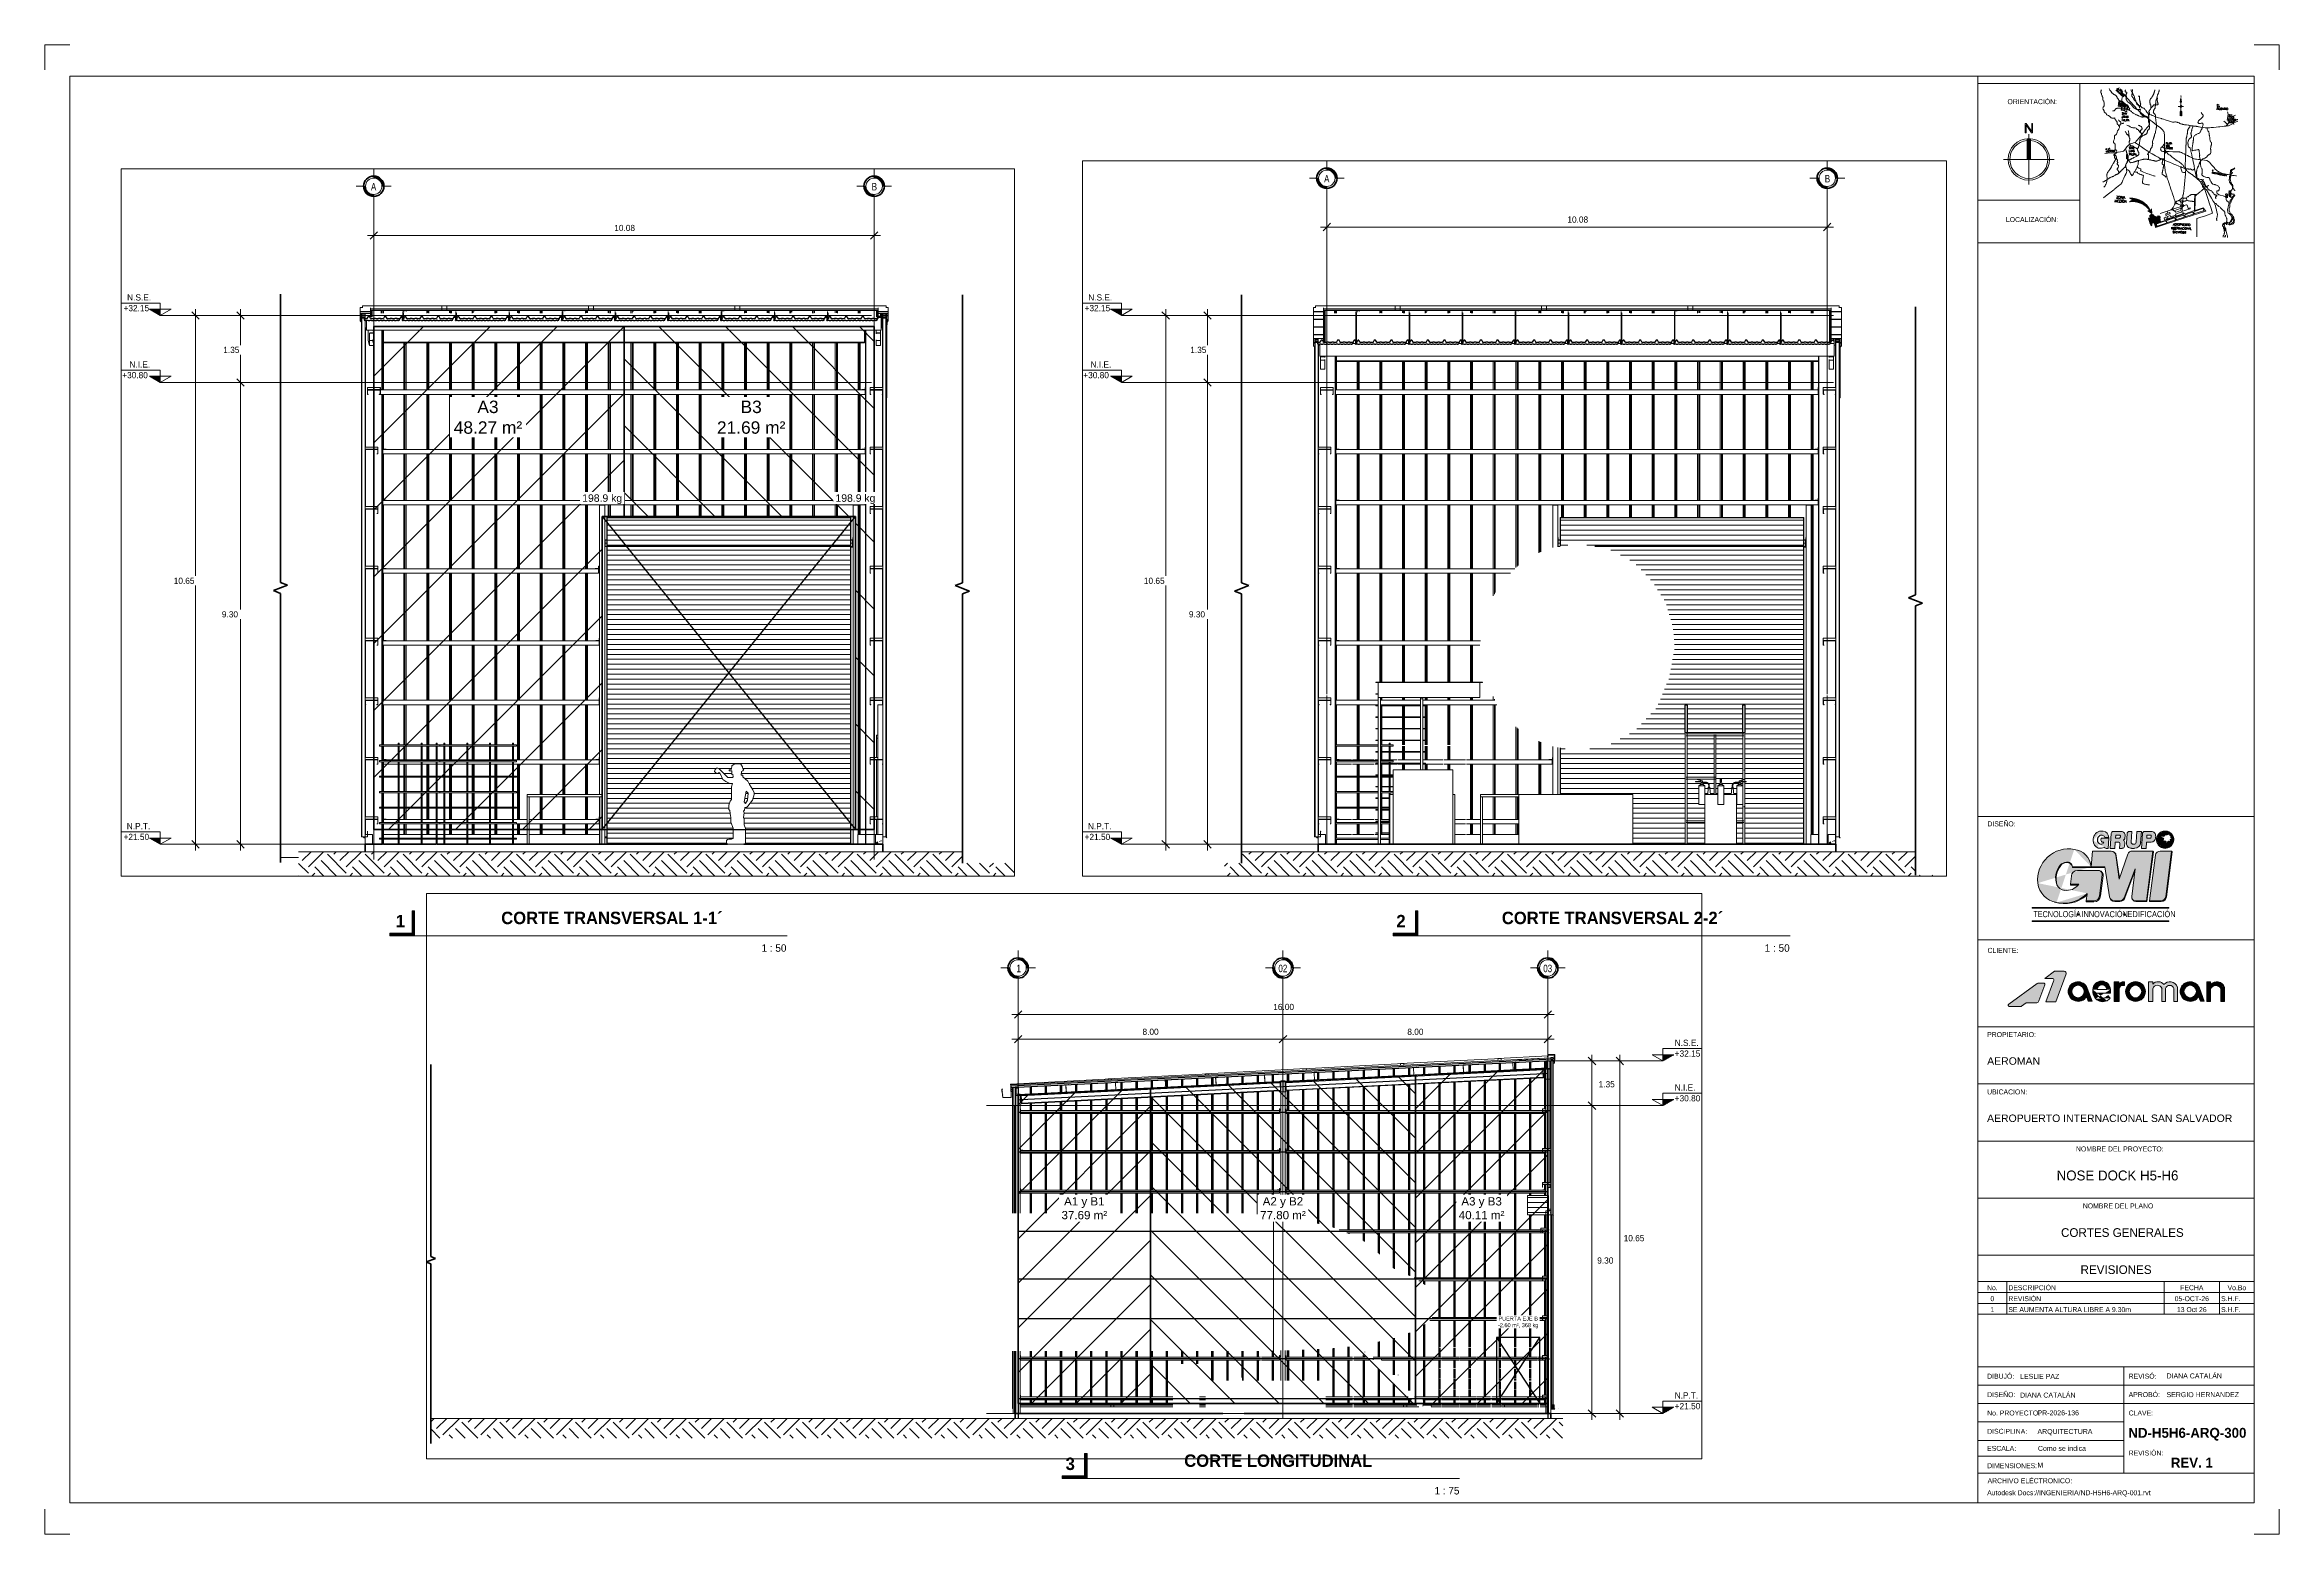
# Paper-space layout 'Layout1' of a CAD drawing. Header units: metres. Extents: x 0.171 to 1.071, y -0.387 to 0.213.
# The model-space entities are those that its viewports show. They can reach past a viewport. Long polylines and large blocks are cut down to what shows.
import ezdxf

# ---------------------------------------------------------------- set-up
doc = ezdxf.new("R2010")
doc.units = ezdxf.units.M
for name, pattern in [('Center', [2, 0.5, -0.25, 1, -0.25]), ('Dash dot', [1.05, 0.5, -0.25, 0.05, -0.25]), ('IMPORT-AE6-A-100 Arquitectura General$0$DASHEDX2', [75, 50, -25])]:
    doc.linetypes.add(name, pattern=pattern)
for name, color, linetype, lineweight in [('1', 7, 'Continuous', 18), ('2', 7, 'Continuous', 9), ('A LARGUEROS', 7, 'Continuous', 9), ('A LARGUEROS CORTES', 7, 'Continuous', 9), ('A-BURBUJA EJES', 7, 'Continuous', 18), ('A-COTAS GENERALES', 7, 'Continuous', 18), ('A-COTAS GENERALES-50', 7, 'Continuous', 18), ('A-COTAS GENERALES-75', 7, 'Continuous', 18), ('A-DETL-GENF', 7, 'Continuous', 18), ('A-EJES', 7, 'Continuous', 18), ('A-ESCALERA', 7, 'Continuous', 18), ('A-ESCALERA1', 7, 'Continuous', 18), ('A-MOBILIARIO', 7, 'Continuous', 18), ('A-MURO', 7, 'Continuous', 25), ('A-MURO ASHURADO', 7, 'Continuous', 35), ('A-NIVELES', 7, 'Continuous', 18), ('A-NIVELES LINEA_', 7, 'Continuous', 18), ('A-PIE', 7, 'Continuous', 18), ('A-PISO', 7, 'Continuous', 18), ('A-PUERTAS', 7, 'Continuous', 25), ('A-SIMBOLOGIA', 7, 'Continuous', 18), ('A-TEXTO TABLAS', 7, 'Continuous', 18), ('A-TITULOS', 7, 'Continuous', 18), ('G-IMPT', 7, 'Continuous', 18), ('GMI-COLUMNAS', 7, 'Continuous', 18), ('L-SITE', 7, 'Continuous', 18)]:
    doc.layers.add(name, color=color, linetype=linetype, lineweight=lineweight)
for name, color, linetype, lineweight, true_color in [('AE6-A-100 Arquitectura General$0$muebles', 9, 'Continuous', 18, 0xc0c0c0), ('BASE H6_dwg', 8, 'Continuous', 18, 0x767676), ('EXISTENTE', 8, 'Continuous', 18, 0x808080)]:
    doc.layers.add(name, color=color, linetype=linetype, lineweight=lineweight, true_color=true_color)
for name, color, linetype in [('ATR-ACHURADO', 9, 'Continuous'), ('ATR-AREAS', 1, 'Continuous'), ('ATR-HUECOS', 8, 'Continuous'), ('ATR-TEXTO', 1, 'Continuous')]:
    doc.layers.add(name, color=color, linetype=linetype)
doc.styles.add('Arial', font='arial.ttf', dxfattribs={"height": 2e-05})
doc.styles.add('Arial_1', font='arial.ttf', dxfattribs={"height": 0.0008645})
doc.styles.add('Arial_2', font='arial.ttf', dxfattribs={"width": 0.717194, "height": 0.084835})
doc.styles.add('Arial_3', font='arial.ttf', dxfattribs={"width": 0.725998, "height": 0.084835})
doc.styles.add('Arial_4', font='arial.ttf', dxfattribs={"width": 0.711248, "height": 0.084835})
doc.styles.add('Nirmala UI Semilight', font='', dxfattribs={"height": 0.125})
doc.styles.add('Nirmala UI Semilight_1', font='', dxfattribs={"width": 0.8, "height": 0.15})
doc.styles.add('Nirmala UI Semilight_10', font='', dxfattribs={"width": 1.05, "height": 0.003})
doc.styles.add('Nirmala UI Semilight_11', font='', dxfattribs={"height": 0.003})
doc.styles.add('Nirmala UI Semilight_3', font='', dxfattribs={"height": 0.1875})
doc.styles.add('Nirmala UI Semilight_4', font='', dxfattribs={"width": 0.8, "height": 0.225})
doc.styles.add('Nirmala UI Semilight_6', font='', dxfattribs={"height": 0.002})
doc.styles.add('Nirmala UI Semilight_7', font='', dxfattribs={"width": 1.05, "height": 0.002})
doc.styles.add('Nirmala UI Semilight_8', font='', dxfattribs={"height": 0.004})
doc.styles.add('Nirmala UI Semilight_9', font='', dxfattribs={"height": 0.0035})
doc.styles.add('Nirmala UI Semilight_B', font='', dxfattribs={"height": 0.004})
doc.styles.add('Nirmala UI Semilight_B_1', font='', dxfattribs={"height": 0.005})
doc.styles.add('RomanS', font='romans__.ttf', dxfattribs={"height": 0.0008645})
doc.styles.add('RomanS_1', font='romans__.ttf', dxfattribs={"height": 0.000648375})
doc.styles.add('RomanS_2', font='romans__.ttf', dxfattribs={"height": 0.001081})
doc.styles.get('Nirmala UI Semilight').set_extended_font_data('Nirmala UI Semilight')
doc.styles.get('Nirmala UI Semilight_1').set_extended_font_data('Nirmala UI Semilight')
doc.styles.get('Nirmala UI Semilight_10').set_extended_font_data('Nirmala UI Semilight')
doc.styles.get('Nirmala UI Semilight_11').set_extended_font_data('Nirmala UI Semilight')
doc.styles.get('Nirmala UI Semilight_3').set_extended_font_data('Nirmala UI Semilight')
doc.styles.get('Nirmala UI Semilight_4').set_extended_font_data('Nirmala UI Semilight')
doc.styles.get('Nirmala UI Semilight_6').set_extended_font_data('Nirmala UI Semilight')
doc.styles.get('Nirmala UI Semilight_7').set_extended_font_data('Nirmala UI Semilight')
doc.styles.get('Nirmala UI Semilight_8').set_extended_font_data('Nirmala UI Semilight')
doc.styles.get('Nirmala UI Semilight_9').set_extended_font_data('Nirmala UI Semilight')
doc.styles.get('Nirmala UI Semilight_B').set_extended_font_data('Nirmala UI Semilight', bold=True)
doc.styles.get('Nirmala UI Semilight_B_1').set_extended_font_data('Nirmala UI Semilight', bold=True)
doc.dimstyles.new('COTAS_GENERALES_2_50_MM', dxfattribs={"dimscale": 0.3048, "dimtxt": 0.13092, "dimasz": 0.492126, "dimexe": 0.492126, "dimexo": 0.625, "dimgap": 0.164042, "dimtad": 3, "dimrnd": 0.01, "dimtxsty": 'Nirmala UI Semilight', "dimblk1": 'OBLIQUE', "dimblk2": 'OBLIQUE', "dimsah": 1, "dimcen": 2.5, "dimdle": 0.410105, "dimazin": 3, "dimtfac": 1, "dimtix": 1, "dimtmove": 0, "dimatfit": 3, "dimfxl": 0.393701, "dimfxlon": 1, "dimtvp": 1, "dimtfill": 1, "dimarcsym": 2})
doc.dimstyles.new('COTAS_GENERALES_2_50_MM_1', dxfattribs={"dimscale": 0.3048, "dimtxt": 0.196381, "dimasz": 0.738189, "dimexe": 0.738189, "dimexo": 0.625, "dimgap": 0.246063, "dimtad": 3, "dimrnd": 0.01, "dimtxsty": 'Nirmala UI Semilight_3', "dimblk1": 'OBLIQUE', "dimblk2": 'OBLIQUE', "dimsah": 1, "dimcen": 2.5, "dimdle": 0.615157, "dimazin": 3, "dimtfac": 1, "dimtix": 1, "dimtmove": 0, "dimatfit": 3, "dimfxl": 0.590551, "dimfxlon": 1, "dimtvp": 1, "dimtfill": 1, "dimarcsym": 2})
doc.dimstyles.new('COTAS_GENERALES_2_50_MM_2', dxfattribs={"dimscale": 0.3048, "dimtxt": 0.196381, "dimasz": 0.738189, "dimexe": 0.738189, "dimexo": 0.625, "dimgap": 0.246063, "dimtad": 3, "dimrnd": 0.01, "dimtxsty": 'Nirmala UI Semilight_3', "dimblk1": 'OBLIQUE', "dimblk2": 'OBLIQUE', "dimsah": 1, "dimcen": 2.5, "dimdle": 0.615157, "dimazin": 3, "dimtfac": 1, "dimtix": 1, "dimtmove": 2, "dimatfit": 3, "dimfxl": 0.590551, "dimfxlon": 1, "dimtvp": 1, "dimtfill": 1, "dimarcsym": 2})
pattern_1 = [(50, (32.721, -0.075), (0.364365, -0.031877), [0.0381, -0.4191]), (355, (32.721, -0.075), (-0.0704845, 0.382117), [0.03048, -0.33528]), (100.451, (32.751, -0.07766), (0.2938857, 0.3502294), [0.03238, -0.35618]), (46.184, (32.721, 0.0266), (0.5421606, -0.0840837), [0.05715, -0.62865]), (96.636, (32.766, 0.0196), (0.474805, 0.4948544), [0.04857, -0.53427]), (351.184, (32.721, 0.0266), (0.474811, 0.494846), [0.04572, -0.50292]), (21, (32.771, 0.0012), (0.3032265, -0.204528), [0.0381, -0.4191]), (326, (32.771, 0.0012), (0.123607, 0.368379), [0.03048, -0.33528]), (71.451, (32.797, -0.01584), (0.426833, 0.163839), [0.03238, -0.35618]), (37.5, (32.721, -0.075), (0.00618067, 0.1691082), [0.01676, -0.31445, 0.01676, -0.3236, -0.33655]), (37.5, (32.721, -0.075), (0.00618067, 0.1691082), [-0.67158, 0.01676, -0.31979]), (7.5, (32.721, -0.075), (0.1336414, 0.2003578), [0.01676, -0.17729, 0.01676, -0.30683, -0.12827]), (7.5, (32.721, -0.075), (0.1336414, 0.2003578), [-0.51765, 0.01676, -0.11151]), (327.5, (32.607, -0.075), (0.2711816, -0.0114606), [0.01676, -0.11024, 0.01676, -0.37948, -0.52578]), (327.5, (32.607, -0.075), (0.2711816, -0.0114606), [-0.52324, 0.01676, -0.50902]), (317.5, (32.556, -0.075), (0.2962579, 0.0508507), [0.01676, -0.14834, 0.01676, -0.24638, -0.37338]), (317.5, (32.556, -0.075), (0.2962579, 0.0508507), [-0.42824, 0.01676, -0.35662])]
pattern_2 = [(0, (32.721, -0.075), (0, 0.1), [])]
pattern_3 = [(50, (52.2894, -0.075), (0.364365, -0.031877), [0.0381, -0.4191]), (355, (52.2894, -0.075), (-0.0704845, 0.382117), [0.03048, -0.33528]), (100.451, (52.3194, -0.07766), (0.2938857, 0.3502294), [0.03238, -0.35618]), (46.184, (52.2894, 0.0266), (0.5421606, -0.0840837), [0.05715, -0.62865]), (96.636, (52.3344, 0.0196), (0.474805, 0.4948544), [0.04857, -0.53427]), (351.184, (52.2894, 0.0266), (0.474811, 0.494846), [0.04572, -0.50292]), (21, (52.3394, 0.0012), (0.3032265, -0.204528), [0.0381, -0.4191]), (326, (52.3394, 0.0012), (0.123607, 0.368379), [0.03048, -0.33528]), (71.451, (52.3654, -0.01584), (0.426833, 0.163839), [0.03238, -0.35618]), (37.5, (52.28941, -0.075), (0.00618067, 0.1691082), [0.01676, -0.31445, 0.01676, -0.3236, -0.33655]), (37.5, (52.28941, -0.075), (0.00618067, 0.1691082), [-0.67158, 0.01676, -0.31979]), (7.5, (52.28941, -0.075), (0.1336414, 0.2003578), [0.01676, -0.17729, 0.01676, -0.30683, -0.12827]), (7.5, (52.28941, -0.075), (0.1336414, 0.2003578), [-0.51765, 0.01676, -0.11151]), (327.5, (52.17541, -0.075), (0.2711816, -0.0114606), [0.01676, -0.11024, 0.01676, -0.37948, -0.52578]), (327.5, (52.17541, -0.075), (0.2711816, -0.0114606), [-0.52324, 0.01676, -0.50902]), (317.5, (52.12441, -0.075), (0.2962579, 0.0508507), [0.01676, -0.14834, 0.01676, -0.24638, -0.37338]), (317.5, (52.12441, -0.075), (0.2962579, 0.0508507), [-0.42824, 0.01676, -0.35662])]
pattern_4 = [(0, (15.391, -0.075), (0, 0.15), [])]
pattern_5 = [(45, (32.721, -0.075), (-0.0070710678, 0.0070710678), [])]
pattern_6 = [(45, (15.391, -0.075), (-0.010606602, 0.010606602), [])]

# ---------------------------------------------------------------- blocks, each defined once
blk = doc.blocks.new('PIE DE PLANO-ARCH D-GMI - LOCALIZACIÓN_dwg__X3-1507715-CORTES GENERALES')
at = {"layer": 'G-IMPT'}
for p, q in [((-0.04432, -0.06294), (-0.04398, -0.06263)), ((-0.04424, -0.06317), (-0.04355, -0.06252)), ((-0.04417, -0.0634), (-0.04228, -0.06162)), ((-0.0441, -0.06363), (-0.04211, -0.06175)), ((-0.04403, -0.06386), (-0.04189, -0.06185)), ((-0.04396, -0.06409), (-0.04168, -0.06194)), ((-0.04389, -0.06432), (-0.04146, -0.06203)), ((-0.04384, -0.0619), (-0.04298, -0.06109)), ((-0.04381, -0.06455), (-0.04125, -0.06213)), ((-0.04374, -0.06478), (-0.04103, -0.06222)), ((-0.04367, -0.06501), (-0.04081, -0.06231)), ((-0.04365, -0.06202), (-0.04276, -0.06118)), ((-0.0436, -0.06524), (-0.03999, -0.06183)), ((-0.04352, -0.06546), (-0.03973, -0.06189)), ((-0.04346, -0.06213), (-0.04254, -0.06127)), ((-0.04344, -0.06569), (-0.04302, -0.06529)), ((-0.04338, -0.06236), (-0.04232, -0.06136)), ((-0.04337, -0.06591), (-0.04302, -0.06559)), ((-0.04241, -0.06471), (-0.03953, -0.062)), ((-0.04209, -0.06471), (-0.03947, -0.06224)), ((-0.04202, -0.06494), (-0.03941, -0.06248)), ((-0.04194, -0.06516), (-0.03957, -0.06292)), ((-0.04187, -0.06539), (-0.03952, -0.06317)), ((-0.04179, -0.06561), (-0.03947, -0.06342)), ((-0.04172, -0.06584), (-0.03942, -0.06367)), ((-0.04164, -0.06607), (-0.04103, -0.06549)), ((-0.04141, -0.06615), (-0.04098, -0.06574)), ((-0.04096, -0.06601), (-0.04093, -0.06598)), ((-0.04062, -0.06511), (-0.03937, -0.06393)), ((-0.04045, -0.06197), (-0.04025, -0.06178)), ((-0.04014, -0.06495), (-0.03933, -0.06418)), ((-0.03966, -0.06479), (-0.03937, -0.06452)), ((-0.03936, -0.06272), (-0.03935, -0.06272))]:
    blk.add_line(p, q, dxfattribs=at)
blk = doc.blocks.new('PIE DE PLANO-ARCH D-GMI - LOCALIZACIÓN_dwg_NTE1-1507716-CORTES GENERALES')
at = {"layer": 'G-IMPT'}
blk.add_line((-0.02958, -0.01526), (-0.03175, -0.01526), dxfattribs=at)
at = {"layer": 'G-IMPT', "flags": 128}
for points in [[(-0.03066, -0.01889), (-0.03031, -0.01931), (-0.03031, -0.0175), (-0.03066, -0.01708), (-0.03101, -0.0175), (-0.03101, -0.01931), (-0.03066, -0.01889), (-0.03067, -0.01163), (-0.03035, -0.01342)], [(-0.0307, -0.012), (-0.03094, -0.01336), (-0.03082, -0.01331), (-0.0307, -0.01329), (-0.0307, -0.01218), (-0.0309, -0.01331), (-0.03073, -0.01327), (-0.03073, -0.01255), (-0.03085, -0.01327), (-0.03076, -0.01325), (-0.03076, -0.01291), (-0.03081, -0.01323), (-0.03079, -0.01322), (-0.03076, -0.01291), (-0.03073, -0.01255), (-0.0307, -0.01218), (-0.0307, -0.012), (-0.03067, -0.01163), (-0.03098, -0.01342)], [(-0.0307, -0.0153), (-0.03088, -0.0153), (-0.03086, -0.01536), (-0.03082, -0.01542), (-0.03076, -0.01546), (-0.0307, -0.01548), (-0.0307, -0.01533), (-0.03084, -0.01533), (-0.0308, -0.0154), (-0.03072, -0.01544), (-0.03072, -0.01536), (-0.03079, -0.01536), (-0.03076, -0.01539)], [(-0.03063, -0.01523), (-0.03044, -0.01523), (-0.03047, -0.01516), (-0.03051, -0.01511), (-0.03056, -0.01507), (-0.03063, -0.01504), (-0.03063, -0.0152), (-0.03048, -0.0152), (-0.03053, -0.01513), (-0.0306, -0.01508), (-0.0306, -0.01517), (-0.03053, -0.01517), (-0.03057, -0.01514)], [(-0.03063, -0.01717), (-0.03063, -0.01888), (-0.03034, -0.01922), (-0.03034, -0.01751), (-0.0306, -0.01721), (-0.0306, -0.01887), (-0.03038, -0.01914), (-0.03038, -0.01752), (-0.03057, -0.01729), (-0.03057, -0.01886), (-0.03041, -0.01905), (-0.03041, -0.01753), (-0.03053, -0.01738), (-0.03053, -0.01885), (-0.03044, -0.01896), (-0.03044, -0.01754), (-0.03051, -0.01747), (-0.03051, -0.01884), (-0.03047, -0.01887), (-0.03047, -0.01756)]]:
    blk.add_lwpolyline(points, dxfattribs=at)
at = {"layer": 'G-IMPT'}
for major_axis in [(-0.000114, 0.000345), (-0.00008, 0.000241)]:
    blk.add_ellipse((-0.03066, -0.01526), major_axis=major_axis, ratio=1, dxfattribs=at)
blk.add_ellipse((-0.03066, -0.01388), major_axis=(-0.000173, 0.000524), ratio=1, start_param=5.356632, end_param=6.571203, dxfattribs=at)
at = {"layer": 'G-IMPT', "insert": (-0.03101, -0.01057), "char_height": 0.000865, "width": 0.0010371, "attachment_point": 1, "rotation": 0.0135, "line_spacing_factor": 0.941778, "style": 'Arial_1'}
blk.add_mtext('N', dxfattribs=at)
blk = doc.blocks.new('PIE DE PLANO-ARCH D-GMI - LOCALIZACIÓN_dwg__X4-1507717-CORTES GENERALES')
at = {"layer": 'G-IMPT'}
for p, q in [((-0.05255, -0.05586), (-0.05252, -0.05584)), ((-0.05249, -0.05432), (-0.05246, -0.0543)), ((-0.05228, -0.05442), (-0.05213, -0.05428)), ((-0.05218, -0.05581), (-0.05183, -0.05548)), ((-0.05208, -0.05453), (-0.05182, -0.05428)), ((-0.05188, -0.05463), (-0.05151, -0.05429)), ((-0.05183, -0.05578), (-0.05114, -0.05513)), ((-0.05167, -0.05474), (-0.05121, -0.05431)), ((-0.0515, -0.05577), (-0.05012, -0.05446)), ((-0.05147, -0.05484), (-0.05093, -0.05433)), ((-0.05126, -0.05495), (-0.05065, -0.05437)), ((-0.05118, -0.05576), (-0.04986, -0.05451)), ((-0.05106, -0.05505), (-0.05038, -0.05441)), ((-0.05087, -0.05577), (-0.04961, -0.05457)), ((-0.05057, -0.05578), (-0.04936, -0.05464)), ((-0.05029, -0.05581), (-0.04913, -0.05471)), ((-0.05, -0.05584), (-0.04889, -0.05479)), ((-0.04973, -0.05588), (-0.04867, -0.05487)), ((-0.04947, -0.05593), (-0.04844, -0.05496)), ((-0.04921, -0.05598), (-0.04823, -0.05505)), ((-0.04896, -0.05604), (-0.04801, -0.05515)), ((-0.04871, -0.05611), (-0.04781, -0.05525)), ((-0.04847, -0.05618), (-0.0476, -0.05536)), ((-0.04824, -0.05625), (-0.0474, -0.05546)), ((-0.04801, -0.05633), (-0.04721, -0.05558)), ((-0.04779, -0.05642), (-0.04702, -0.0557)), ((-0.04757, -0.05651), (-0.04683, -0.05582)), ((-0.04736, -0.05661), (-0.04665, -0.05594)), ((-0.04715, -0.05671), (-0.04647, -0.05607)), ((-0.04694, -0.05681), (-0.0463, -0.0562)), ((-0.04674, -0.05692), (-0.04613, -0.05634)), ((-0.04655, -0.05703), (-0.04596, -0.05648)), ((-0.04636, -0.05715), (-0.0458, -0.05662)), ((-0.04617, -0.05727), (-0.04564, -0.05677)), ((-0.04598, -0.05739), (-0.04548, -0.05692)), ((-0.04581, -0.05752), (-0.04533, -0.05707)), ((-0.04563, -0.05765), (-0.04518, -0.05723)), ((-0.04546, -0.05779), (-0.04504, -0.05739)), ((-0.04529, -0.05793), (-0.04489, -0.05755)), ((-0.04513, -0.05807), (-0.04476, -0.05772)), ((-0.04497, -0.05822), (-0.04462, -0.05789)), ((-0.04481, -0.05837), (-0.04449, -0.05807)), ((-0.04466, -0.05852), (-0.04437, -0.05825)), ((-0.04465, -0.0597), (-0.04463, -0.05968)), ((-0.04451, -0.05868), (-0.04425, -0.05843)), ((-0.04446, -0.05982), (-0.04431, -0.05968)), ((-0.04436, -0.05884), (-0.04413, -0.05861)), ((-0.04428, -0.05994), (-0.044, -0.05968)), ((-0.04422, -0.059), (-0.04401, -0.0588)), ((-0.04409, -0.06006), (-0.0436, -0.0596)), ((-0.04408, -0.05917), (-0.0439, -0.059)), ((-0.04395, -0.05934), (-0.0438, -0.05919)), ((-0.0439, -0.06018), (-0.04313, -0.05945)), ((-0.04382, -0.05951), (-0.0437, -0.05939)), ((-0.04371, -0.0603), (-0.04311, -0.05973)), ((-0.04354, -0.05955), (-0.04315, -0.05918)), ((-0.04353, -0.06042), (-0.04308, -0.06001)), ((-0.04334, -0.06054), (-0.04306, -0.06028)), ((-0.04321, -0.05893), (-0.04317, -0.0589)), ((-0.04315, -0.06067), (-0.04304, -0.06056))]:
    blk.add_line(p, q, dxfattribs=at)
blk = doc.blocks.new('PIE DE PLANO-ARCH D-GMI - LOCALIZACIÓN_dwg_LOCALIZACION-1507718-CORTES GENERALES')
at = {"layer": 'G-IMPT', "color": 251, "true_color": 0x656565}
for p, q in [((-0.0632, -0.01773), (-0.0632, -0.01773)), ((-0.05591, -0.01328), (-0.05583, -0.01298)), ((-0.05499, -0.0164), (-0.05489, -0.01593)), ((-0.01015, -0.02227), (-0.00943, -0.0188)), ((-0.01093, -0.02062), (-0.00831, -0.021)), ((-0.01082, -0.02006), (-0.00864, -0.02038)), ((-0.01072, -0.01952), (-0.00817, -0.01988)), ((-0.00953, -0.0222), (-0.00904, -0.01941)), ((-0.0537, -0.03624), (-0.05309, -0.03625)), ((-0.03697, -0.06148), (-0.0369, -0.06191)), ((-0.03363, -0.05961), (-0.03053, -0.05861))]:
    blk.add_line(p, q, dxfattribs=at)
at = {"layer": 'G-IMPT', "color": 251, "true_color": 0x656565, "flags": 128}
for points in [[(-0.06443, -0.00823), (-0.0645, -0.00839), (-0.06454, -0.00848), (-0.06461, -0.00861), (-0.06468, -0.00881), (-0.06472, -0.00894), (-0.06474, -0.00902), (-0.06476, -0.00912), (-0.06476, -0.00919), (-0.06466, -0.00944), (-0.06461, -0.00952), (-0.06452, -0.00969), (-0.06448, -0.0098), (-0.06447, -0.0099), (-0.06448, -0.01013), (-0.06444, -0.01023), (-0.06439, -0.01031), (-0.06427, -0.01057), (-0.06419, -0.01066), (-0.06413, -0.01082), (-0.06411, -0.01095), (-0.06408, -0.01108), (-0.06402, -0.01122), (-0.06396, -0.01129), (-0.0639, -0.01138), (-0.06385, -0.01149), (-0.06384, -0.01163), (-0.06389, -0.01215), (-0.06389, -0.01231), (-0.06386, -0.01248), (-0.06371, -0.01277), (-0.06365, -0.01284), (-0.06354, -0.01295), (-0.06349, -0.01305), (-0.06346, -0.0131), (-0.06342, -0.01323), (-0.06339, -0.01334), (-0.06331, -0.01379), (-0.06329, -0.01419), (-0.06326, -0.01431), (-0.06324, -0.01446), (-0.06323, -0.01457), (-0.06323, -0.01471), (-0.06323, -0.01481), (-0.06333, -0.01503), (-0.06337, -0.01509), (-0.06346, -0.01525), (-0.06361, -0.01545), (-0.06369, -0.01555), (-0.06376, -0.01563), (-0.06387, -0.0158)], [(-0.04169, -0.00823), (-0.04169, -0.00829), (-0.04172, -0.00845), (-0.04178, -0.0086), (-0.04181, -0.0087), (-0.04186, -0.00882), (-0.04192, -0.0091), (-0.04195, -0.00923), (-0.04197, -0.0093), (-0.04202, -0.00941), (-0.04212, -0.00964), (-0.04216, -0.00976), (-0.04221, -0.0099), (-0.04224, -0.00998), (-0.04229, -0.0101), (-0.04236, -0.01026), (-0.0424, -0.01037), (-0.04247, -0.01048), (-0.04255, -0.0106), (-0.04261, -0.0107), (-0.0427, -0.01086), (-0.04276, -0.01096), (-0.04282, -0.01107), (-0.04296, -0.01133), (-0.04304, -0.01149), (-0.04307, -0.01157), (-0.04312, -0.01164), (-0.04317, -0.01173), (-0.04327, -0.01182), (-0.04339, -0.01191), (-0.04356, -0.01205), (-0.04364, -0.01216), (-0.04378, -0.01247), (-0.0438, -0.01255), (-0.04387, -0.01276), (-0.04391, -0.01313), (-0.04391, -0.01325), (-0.04388, -0.01356), (-0.04382, -0.01375), (-0.04377, -0.01388), (-0.04372, -0.014), (-0.04371, -0.01424), (-0.04369, -0.01433), (-0.04365, -0.01443), (-0.04357, -0.01456), (-0.04353, -0.01465), (-0.04349, -0.01477), (-0.04345, -0.01485), (-0.04341, -0.01498), (-0.0434, -0.01519), (-0.0434, -0.01533), (-0.04339, -0.01542), (-0.04337, -0.01558), (-0.04335, -0.01577), (-0.04335, -0.01583), (-0.04337, -0.01594), (-0.04338, -0.01602), (-0.04353, -0.0163), (-0.04358, -0.01638), (-0.04363, -0.01644), (-0.0437, -0.01653), (-0.04373, -0.01658), (-0.0438, -0.01667), (-0.04384, -0.01674), (-0.04398, -0.01695), (-0.04404, -0.01705), (-0.0441, -0.01714), (-0.04416, -0.01724), (-0.04426, -0.01741), (-0.04426, -0.01747), (-0.04426, -0.01758), (-0.04422, -0.01767), (-0.04419, -0.01768), (-0.04418, -0.01778), (-0.04407, -0.01795), (-0.04404, -0.01818), (-0.04406, -0.01831), (-0.04409, -0.01841), (-0.04412, -0.0185), (-0.04417, -0.01863), (-0.04422, -0.01881), (-0.04425, -0.01896), (-0.04426, -0.01904), (-0.04433, -0.01971), (-0.04434, -0.02002), (-0.04435, -0.0202), (-0.04436, -0.02033), (-0.04448, -0.02107), (-0.04446, -0.02138), (-0.04448, -0.02151), (-0.04448, -0.02157), (-0.04443, -0.02171), (-0.04438, -0.02181), (-0.04432, -0.02195), (-0.04429, -0.02209), (-0.04426, -0.02223), (-0.04421, -0.02252), (-0.04419, -0.02272), (-0.04416, -0.02291), (-0.04413, -0.0231), (-0.0441, -0.02328), (-0.04408, -0.02346), (-0.04406, -0.02359), (-0.04405, -0.02385), (-0.04404, -0.02431), (-0.04406, -0.02451), (-0.04409, -0.02466), (-0.04413, -0.02482), (-0.04419, -0.02495), (-0.04426, -0.0251), (-0.04437, -0.02525), (-0.04467, -0.02533), (-0.04475, -0.02538), (-0.04482, -0.02549), (-0.04485, -0.0256), (-0.04485, -0.02568), (-0.04486, -0.02576), (-0.04486, -0.02586), (-0.04489, -0.02597), (-0.04491, -0.02604), (-0.04495, -0.02617), (-0.04499, -0.02628), (-0.045, -0.02634), (-0.04501, -0.02641), (-0.04504, -0.02655), (-0.04532, -0.02695), (-0.04543, -0.02701), (-0.04554, -0.02707), (-0.0457, -0.02715), (-0.04582, -0.02721), (-0.04598, -0.0273), (-0.04615, -0.0274), (-0.04632, -0.02747), (-0.04673, -0.02761), (-0.04685, -0.02768), (-0.04722, -0.02803), (-0.04732, -0.02811), (-0.04746, -0.02822), (-0.04755, -0.02831), (-0.04764, -0.02841), (-0.04794, -0.02898), (-0.04801, -0.02915), (-0.04808, -0.02932), (-0.0481, -0.02945), (-0.04812, -0.02958), (-0.04813, -0.02972), (-0.04814, -0.02986), (-0.04815, -0.03008), (-0.04815, -0.03023), (-0.04819, -0.03053), (-0.04821, -0.03078), (-0.04825, -0.03091), (-0.04828, -0.03108), (-0.04832, -0.03123), (-0.04834, -0.03134), (-0.04837, -0.03146), (-0.0484, -0.03159), (-0.04843, -0.03172), (-0.04852, -0.03199), (-0.04855, -0.03211), (-0.04859, -0.03227), (-0.04862, -0.03235), (-0.04866, -0.03248), (-0.04875, -0.03271), (-0.04881, -0.03281), (-0.04887, -0.03291), (-0.04895, -0.03308), (-0.049, -0.03321), (-0.04905, -0.03342), (-0.04907, -0.03351), (-0.04906, -0.03381), (-0.04896, -0.03404), (-0.04895, -0.03414), (-0.04892, -0.03424), (-0.04887, -0.03435), (-0.04879, -0.03459), (-0.0487, -0.03472), (-0.0486, -0.03486), (-0.04857, -0.03496), (-0.04854, -0.0351), (-0.04851, -0.03527), (-0.04847, -0.03558), (-0.04849, -0.03563), (-0.04853, -0.03571), (-0.04879, -0.03598), (-0.04885, -0.03602), (-0.04896, -0.03607), (-0.04904, -0.03613), (-0.0493, -0.0363), (-0.04937, -0.03636), (-0.04942, -0.03641), (-0.04947, -0.03646), (-0.04953, -0.03651), (-0.04966, -0.0366), (-0.04971, -0.03661), (-0.05052, -0.03699), (-0.05067, -0.03706), (-0.05082, -0.03712), (-0.05102, -0.03721), (-0.05127, -0.03733), (-0.05148, -0.03743), (-0.05172, -0.03757), (-0.05185, -0.03764), (-0.05202, -0.03775), (-0.05222, -0.03789), (-0.05234, -0.03796), (-0.0524, -0.03797), (-0.05252, -0.03798), (-0.05263, -0.03802), (-0.05281, -0.03808), (-0.05297, -0.03813), (-0.05323, -0.03821), (-0.0533, -0.03828), (-0.05335, -0.03836), (-0.05339, -0.03849), (-0.05344, -0.03869), (-0.05348, -0.03887), (-0.05356, -0.03908), (-0.0536, -0.03919), (-0.05365, -0.03929), (-0.05372, -0.03942), (-0.05378, -0.03952), (-0.05383, -0.03961), (-0.0539, -0.03971), (-0.05401, -0.03991), (-0.05408, -0.04005), (-0.05411, -0.04014), (-0.05416, -0.04026), (-0.05421, -0.04042), (-0.05422, -0.04048), (-0.05425, -0.04061), (-0.05432, -0.04084), (-0.05435, -0.04097), (-0.05442, -0.04109), (-0.05449, -0.04119), (-0.05458, -0.04125), (-0.05471, -0.04134), (-0.05483, -0.04144), (-0.055, -0.04159), (-0.0551, -0.04168), (-0.05522, -0.0418), (-0.05531, -0.04189), (-0.05538, -0.04198), (-0.0555, -0.04209), (-0.05561, -0.04218), (-0.0557, -0.04226), (-0.05581, -0.04234), (-0.05591, -0.04244), (-0.05599, -0.04253), (-0.05607, -0.04264), (-0.05616, -0.04274), (-0.05627, -0.04288), (-0.05637, -0.043), (-0.05648, -0.04309), (-0.05676, -0.04335), (-0.05688, -0.04347), (-0.05698, -0.04359), (-0.0571, -0.0437), (-0.05725, -0.04382), (-0.05739, -0.04393), (-0.05753, -0.04401), (-0.05764, -0.04406), (-0.05771, -0.04409), (-0.05791, -0.04422), (-0.05812, -0.04428), (-0.05828, -0.04433), (-0.05838, -0.04438), (-0.05848, -0.04442), (-0.05857, -0.0445), (-0.05867, -0.04458), (-0.05881, -0.04467), (-0.0591, -0.04483), (-0.05928, -0.04492), (-0.05943, -0.04501), (-0.05956, -0.04507), (-0.05972, -0.04514), (-0.05989, -0.04522), (-0.06008, -0.04527), (-0.06028, -0.04535), (-0.06047, -0.04541), (-0.06067, -0.0455), (-0.06085, -0.04559), (-0.06099, -0.04568), (-0.06112, -0.04576), (-0.06128, -0.04589), (-0.0615, -0.04605), (-0.06169, -0.04618), (-0.0618, -0.04625), (-0.06199, -0.04638), (-0.06213, -0.0465), (-0.06227, -0.04662), (-0.06252, -0.04676), (-0.06268, -0.04684), (-0.06289, -0.04693), (-0.063, -0.04699), (-0.06313, -0.04707), (-0.06333, -0.04718), (-0.06352, -0.04728), (-0.06371, -0.04739), (-0.06386, -0.04746)], [(-0.05138, -0.0079), (-0.05134, -0.00801), (-0.05124, -0.00829), (-0.05123, -0.00861), (-0.05127, -0.0088), (-0.05134, -0.009), (-0.05133, -0.00915), (-0.0513, -0.00929), (-0.05131, -0.00947), (-0.05133, -0.00961), (-0.05141, -0.00982), (-0.05148, -0.01002), (-0.05152, -0.01015), (-0.05156, -0.0104), (-0.05154, -0.01065), (-0.05145, -0.01085), (-0.05131, -0.0111), (-0.05117, -0.01137), (-0.05102, -0.01163), (-0.05087, -0.01193), (-0.05062, -0.01233), (-0.05043, -0.01257), (-0.05019, -0.01291), (-0.05002, -0.01303), (-0.04983, -0.01326), (-0.04967, -0.01355), (-0.04953, -0.01385), (-0.04945, -0.01406), (-0.04933, -0.01427), (-0.04922, -0.01444), (-0.04903, -0.01464), (-0.04884, -0.01478), (-0.04869, -0.01493), (-0.04851, -0.01503), (-0.04839, -0.01509), (-0.04825, -0.01511), (-0.04803, -0.01514), (-0.04791, -0.01516), (-0.0478, -0.01521), (-0.04765, -0.01532), (-0.04752, -0.01547), (-0.0474, -0.01563), (-0.04726, -0.01577), (-0.04709, -0.0159), (-0.04698, -0.0159), (-0.04684, -0.01593), (-0.04662, -0.016), (-0.04645, -0.01606), (-0.04628, -0.01621), (-0.04618, -0.01634), (-0.04597, -0.01653), (-0.04577, -0.01677), (-0.04558, -0.01705), (-0.04517, -0.01764), (-0.04491, -0.01797), (-0.04475, -0.01816), (-0.0446, -0.01832), (-0.04454, -0.0184), (-0.04447, -0.01881), (-0.04443, -0.01921), (-0.04434, -0.01964), (-0.04428, -0.02015), (-0.04424, -0.0205), (-0.04411, -0.02109), (-0.04402, -0.02174), (-0.04396, -0.02222), (-0.04397, -0.02252), (-0.04401, -0.02277), (-0.04407, -0.02292), (-0.04412, -0.02306), (-0.04421, -0.02327), (-0.04428, -0.02339), (-0.04433, -0.02349), (-0.0444, -0.02359), (-0.04443, -0.02364), (-0.04489, -0.0241), (-0.04578, -0.02527), (-0.04717, -0.027), (-0.04855, -0.02875), (-0.04924, -0.02958), (-0.04962, -0.03004), (-0.04985, -0.03028), (-0.05017, -0.03048), (-0.05054, -0.03066), (-0.05107, -0.03086), (-0.05157, -0.03101), (-0.05209, -0.03122), (-0.05253, -0.03145), (-0.05284, -0.0316), (-0.05319, -0.03196), (-0.0534, -0.0322), (-0.05361, -0.03245), (-0.05423, -0.03325), (-0.05484, -0.03399), (-0.05511, -0.03423), (-0.0557, -0.03449), (-0.05636, -0.03465), (-0.0573, -0.03473), (-0.05834, -0.03484), (-0.05953, -0.03495), (-0.06052, -0.03506), (-0.06192, -0.0352), (-0.063, -0.03529)], [(-0.0612, -0.00762), (-0.06102, -0.00797), (-0.06091, -0.00817), (-0.06083, -0.00831), (-0.06073, -0.00844), (-0.06046, -0.00879), (-0.06036, -0.00891), (-0.06031, -0.00899), (-0.06021, -0.00913), (-0.0601, -0.00928), (-0.05983, -0.00958), (-0.05975, -0.00965), (-0.05926, -0.01002), (-0.05914, -0.01012), (-0.05903, -0.0102), (-0.05894, -0.01025), (-0.05883, -0.01031), (-0.05872, -0.0104), (-0.05861, -0.01048), (-0.05849, -0.01054), (-0.05834, -0.01062), (-0.05826, -0.01071), (-0.05816, -0.0108), (-0.05791, -0.01114), (-0.05781, -0.01131), (-0.0577, -0.01155), (-0.05763, -0.01169), (-0.0574, -0.01209), (-0.05736, -0.01214), (-0.05723, -0.01234), (-0.05714, -0.01248), (-0.05703, -0.01266), (-0.05696, -0.0128), (-0.05693, -0.01292)], [(-0.05797, -0.00771), (-0.05776, -0.00779), (-0.05746, -0.00796), (-0.05717, -0.00811), (-0.05682, -0.0083), (-0.05654, -0.00848), (-0.05627, -0.0087), (-0.05603, -0.00897), (-0.05576, -0.00925), (-0.05544, -0.00962), (-0.05484, -0.01023), (-0.05444, -0.01068), (-0.05361, -0.01158), (-0.053, -0.01229), (-0.05235, -0.01302), (-0.05171, -0.01376), (-0.05094, -0.01458), (-0.05017, -0.01545), (-0.04949, -0.01623), (-0.049, -0.01674), (-0.04873, -0.01705), (-0.04854, -0.01726), (-0.04817, -0.01759), (-0.04741, -0.01816), (-0.0466, -0.01879), (-0.04584, -0.01937), (-0.04503, -0.01999), (-0.0444, -0.02053), (-0.04369, -0.02107), (-0.04289, -0.02167), (-0.04197, -0.02243), (-0.04118, -0.02304), (-0.04055, -0.0235), (-0.03995, -0.02395), (-0.03939, -0.02437), (-0.03894, -0.02476), (-0.03864, -0.02502), (-0.03841, -0.02528), (-0.03806, -0.02576), (-0.03795, -0.026), (-0.03783, -0.02641), (-0.03774, -0.02672), (-0.03769, -0.02718), (-0.03767, -0.02746), (-0.03768, -0.0283), (-0.03765, -0.02885), (-0.03766, -0.02934), (-0.03765, -0.0299), (-0.03764, -0.03047), (-0.03763, -0.0309), (-0.03765, -0.03177), (-0.03764, -0.03256), (-0.03762, -0.03325), (-0.03761, -0.03385), (-0.03757, -0.03444), (-0.03761, -0.03537), (-0.03761, -0.03597), (-0.0376, -0.0367), (-0.03759, -0.03751), (-0.0376, -0.03814), (-0.03757, -0.03918), (-0.03756, -0.04006), (-0.03757, -0.04053), (-0.03753, -0.04099), (-0.03748, -0.04147), (-0.03746, -0.04172), (-0.0374, -0.04212), (-0.03732, -0.04244), (-0.03727, -0.04278), (-0.03721, -0.04312), (-0.03706, -0.04368), (-0.03693, -0.04407), (-0.03684, -0.04444), (-0.0367, -0.04481), (-0.03656, -0.04524), (-0.03644, -0.04573), (-0.03632, -0.04614), (-0.03607, -0.04676), (-0.03589, -0.04733), (-0.03565, -0.04809), (-0.03544, -0.04874), (-0.03523, -0.04935), (-0.03504, -0.05), (-0.03474, -0.05082), (-0.03455, -0.05139), (-0.03434, -0.05204), (-0.03408, -0.05286), (-0.03386, -0.05355), (-0.03364, -0.05415), (-0.03346, -0.05478), (-0.03324, -0.05535), (-0.03314, -0.0557), (-0.03315, -0.05596), (-0.03317, -0.05639), (-0.03324, -0.05668), (-0.03334, -0.05696), (-0.03338, -0.05707), (-0.03369, -0.05767), (-0.03398, -0.05822), (-0.03416, -0.05853), (-0.03443, -0.05884), (-0.03474, -0.05917), (-0.03484, -0.05927), (-0.03559, -0.05953), (-0.03942, -0.06078)], [(-0.05595, -0.00823), (-0.05595, -0.00824), (-0.05584, -0.00837), (-0.05576, -0.00852), (-0.05573, -0.00867), (-0.05572, -0.00873), (-0.05572, -0.00878), (-0.05573, -0.00882), (-0.05586, -0.00888), (-0.05595, -0.0089), (-0.05599, -0.00891), (-0.05606, -0.00892), (-0.05611, -0.00894), (-0.05613, -0.00902), (-0.05612, -0.0091), (-0.0561, -0.00916), (-0.05608, -0.00924), (-0.05605, -0.00929), (-0.05605, -0.00932), (-0.05597, -0.00942), (-0.05591, -0.00944), (-0.05572, -0.00947), (-0.05569, -0.00947), (-0.05565, -0.00949), (-0.05562, -0.00954), (-0.05558, -0.00961), (-0.05557, -0.00967), (-0.05554, -0.00976), (-0.05554, -0.00982), (-0.05554, -0.00994), (-0.05554, -0.00998), (-0.05552, -0.01012), (-0.0555, -0.01021), (-0.05548, -0.0103), (-0.05546, -0.01034), (-0.05542, -0.01042), (-0.05539, -0.01049), (-0.05527, -0.0106), (-0.05522, -0.01066), (-0.05518, -0.01067), (-0.05511, -0.01065), (-0.05501, -0.01057), (-0.05495, -0.01052), (-0.05486, -0.01047), (-0.05472, -0.01045), (-0.05465, -0.01044), (-0.05455, -0.01044), (-0.05447, -0.01044), (-0.05431, -0.01053), (-0.05426, -0.01057), (-0.05417, -0.01068), (-0.05414, -0.0107), (-0.05405, -0.01073), (-0.0539, -0.0108), (-0.05382, -0.01088), (-0.05377, -0.01093), (-0.05375, -0.01103), (-0.05375, -0.01116), (-0.05376, -0.01126), (-0.05378, -0.01132), (-0.05379, -0.0114), (-0.05381, -0.01147), (-0.05387, -0.01155), (-0.0539, -0.01159), (-0.05392, -0.01163), (-0.05395, -0.01171), (-0.05396, -0.01175), (-0.05399, -0.01184), (-0.05399, -0.01184), (-0.054, -0.01195), (-0.05398, -0.01209), (-0.05395, -0.0122), (-0.0539, -0.0123), (-0.05381, -0.01244), (-0.05376, -0.01253), (-0.05371, -0.01262), (-0.05365, -0.01275), (-0.0536, -0.01285), (-0.05356, -0.01293), (-0.05352, -0.01302), (-0.05345, -0.0131), (-0.05339, -0.01316), (-0.05332, -0.01322), (-0.05316, -0.0134), (-0.05308, -0.01343), (-0.05297, -0.0135), (-0.05287, -0.01357), (-0.05274, -0.01364), (-0.05262, -0.01374), (-0.0525, -0.01382), (-0.05239, -0.01388), (-0.05229, -0.01397), (-0.05212, -0.01417), (-0.05207, -0.01422), (-0.05197, -0.01433), (-0.0519, -0.0144), (-0.05186, -0.01443), (-0.05177, -0.01453), (-0.0517, -0.01465), (-0.05158, -0.01477), (-0.05148, -0.01488), (-0.05136, -0.01502), (-0.05127, -0.01512), (-0.05119, -0.01523), (-0.0511, -0.01535), (-0.05086, -0.01566), (-0.05077, -0.01575), (-0.05068, -0.01583), (-0.05057, -0.0159), (-0.05047, -0.01596), (-0.05037, -0.01602), (-0.05026, -0.01607), (-0.05005, -0.01617), (-0.04991, -0.01624), (-0.04982, -0.01629), (-0.04972, -0.01634), (-0.04952, -0.01644), (-0.0494, -0.01651), (-0.04927, -0.01656), (-0.04914, -0.01661), (-0.04902, -0.01661), (-0.04892, -0.01661), (-0.04873, -0.0166), (-0.04866, -0.01658), (-0.04846, -0.01655), (-0.04836, -0.01655), (-0.04827, -0.01656), (-0.04802, -0.01664), (-0.04798, -0.01664), (-0.04796, -0.01666), (-0.04792, -0.01675), (-0.04792, -0.01682), (-0.04791, -0.01688), (-0.04791, -0.01695), (-0.04791, -0.01701), (-0.04792, -0.01705), (-0.04794, -0.01711), (-0.04796, -0.01726), (-0.04796, -0.01737), (-0.04794, -0.01764), (-0.04794, -0.01774), (-0.04795, -0.01776), (-0.04796, -0.01802), (-0.04789, -0.01814), (-0.04777, -0.01832), (-0.04765, -0.01846), (-0.04749, -0.01867), (-0.04733, -0.01886), (-0.04705, -0.01911), (-0.04693, -0.01917), (-0.0468, -0.01923), (-0.04663, -0.01928), (-0.04643, -0.01931), (-0.04627, -0.01931), (-0.04601, -0.01931), (-0.0458, -0.0193), (-0.04561, -0.01935), (-0.04542, -0.01941), (-0.04517, -0.01948), (-0.04483, -0.01969), (-0.0447, -0.01979), (-0.04462, -0.01984), (-0.0445, -0.01993), (-0.04447, -0.01995), (-0.0444, -0.01998), (-0.04429, -0.0201)], [(-0.05428, -0.00823), (-0.05428, -0.0083), (-0.05429, -0.00845), (-0.05433, -0.00863), (-0.05432, -0.00878), (-0.05429, -0.0089), (-0.05424, -0.00901), (-0.05417, -0.00914), (-0.05408, -0.00917), (-0.05398, -0.00917), (-0.05377, -0.00916), (-0.05373, -0.00916), (-0.05365, -0.00921), (-0.05365, -0.0093), (-0.05367, -0.00938), (-0.05368, -0.00961), (-0.05372, -0.00973), (-0.05375, -0.00981), (-0.0538, -0.00991), (-0.05386, -0.01002), (-0.05393, -0.01013), (-0.05399, -0.01023), (-0.05406, -0.01032), (-0.05412, -0.01039), (-0.05421, -0.01048)], [(-0.05189, -0.00823), (-0.05179, -0.00849), (-0.05174, -0.00857), (-0.05168, -0.00868), (-0.05161, -0.00878), (-0.05149, -0.00891), (-0.05141, -0.00906), (-0.05136, -0.00921), (-0.05133, -0.00932), (-0.05128, -0.00942), (-0.05126, -0.00951), (-0.05121, -0.00963), (-0.05114, -0.00979), (-0.05109, -0.00988), (-0.05104, -0.00999), (-0.05094, -0.01016), (-0.05075, -0.01042), (-0.05067, -0.01055), (-0.05047, -0.01095), (-0.0504, -0.01112), (-0.05038, -0.01132), (-0.05036, -0.01149), (-0.05032, -0.01168), (-0.05027, -0.01188), (-0.05024, -0.01203), (-0.05013, -0.01234), (-0.05012, -0.01236), (-0.05008, -0.01245), (-0.05, -0.01257), (-0.04992, -0.01268), (-0.04988, -0.01274), (-0.04982, -0.01286), (-0.04978, -0.01296), (-0.04967, -0.01328), (-0.04962, -0.01339), (-0.04958, -0.01346), (-0.04953, -0.01356), (-0.04949, -0.01366), (-0.04941, -0.01376), (-0.04935, -0.01385), (-0.04929, -0.01396), (-0.04923, -0.01404), (-0.04917, -0.01414), (-0.04892, -0.01442), (-0.04883, -0.01446), (-0.04875, -0.0145), (-0.04868, -0.01457), (-0.04864, -0.01467), (-0.04859, -0.01478), (-0.04852, -0.0149), (-0.04847, -0.01501), (-0.04841, -0.01515), (-0.04827, -0.01527), (-0.04824, -0.01514), (-0.04813, -0.01502), (-0.04808, -0.01497), (-0.04789, -0.01466), (-0.04782, -0.01443), (-0.04777, -0.01429), (-0.04776, -0.0142), (-0.04779, -0.01403), (-0.04784, -0.0139), (-0.04791, -0.01378), (-0.04794, -0.01368), (-0.04798, -0.01357), (-0.04801, -0.01341), (-0.04803, -0.01331), (-0.04804, -0.01322), (-0.04807, -0.01306), (-0.04809, -0.01292), (-0.04813, -0.01277), (-0.04818, -0.01262), (-0.04822, -0.01243), (-0.04825, -0.01225), (-0.04828, -0.01209), (-0.04831, -0.01189), (-0.0483, -0.01172), (-0.04827, -0.01157), (-0.04824, -0.01147), (-0.0482, -0.01132), (-0.04819, -0.01124), (-0.04822, -0.01114), (-0.04824, -0.01105), (-0.04833, -0.01096), (-0.0484, -0.01092), (-0.04846, -0.01089), (-0.04855, -0.0109), (-0.04867, -0.0109), (-0.04876, -0.01085)], [(-0.03984, -0.00824), (-0.03984, -0.00826), (-0.03986, -0.00836), (-0.03993, -0.00859), (-0.03996, -0.00872), (-0.03999, -0.00885), (-0.04001, -0.00898), (-0.04004, -0.00911), (-0.04007, -0.00922), (-0.04017, -0.00952), (-0.0402, -0.00962), (-0.04024, -0.00971), (-0.04028, -0.00983), (-0.04035, -0.00996), (-0.0404, -0.01006), (-0.04045, -0.01015), (-0.04051, -0.01026), (-0.04057, -0.01038), (-0.04062, -0.01052), (-0.04066, -0.01063), (-0.04068, -0.01088), (-0.04068, -0.01098), (-0.04071, -0.01115), (-0.04073, -0.0113), (-0.04075, -0.01142), (-0.04079, -0.01153), (-0.04082, -0.01163), (-0.0409, -0.01188), (-0.04095, -0.01203), (-0.04101, -0.01216), (-0.04105, -0.01227), (-0.04112, -0.01241), (-0.04117, -0.01254), (-0.0412, -0.01263), (-0.04123, -0.01277), (-0.04126, -0.01292), (-0.0413, -0.01325), (-0.0413, -0.01339), (-0.04131, -0.01355), (-0.04133, -0.01369), (-0.04135, -0.01386), (-0.04137, -0.01402), (-0.04138, -0.01415), (-0.04139, -0.01428), (-0.04147, -0.0147), (-0.0415, -0.01483), (-0.04153, -0.01495), (-0.04154, -0.01508), (-0.04161, -0.01552), (-0.04161, -0.01563), (-0.04162, -0.01575), (-0.04162, -0.01585), (-0.04165, -0.01597), (-0.0417, -0.01609), (-0.04177, -0.01621), (-0.04183, -0.01629), (-0.04191, -0.0164), (-0.04198, -0.01648), (-0.04203, -0.01656), (-0.04206, -0.01662), (-0.04212, -0.01672), (-0.04217, -0.01682), (-0.04223, -0.01697), (-0.04227, -0.01708), (-0.04231, -0.01725), (-0.04232, -0.01735), (-0.04233, -0.01743), (-0.04234, -0.01752), (-0.04232, -0.01763), (-0.04231, -0.01769)], [(-0.06387, -0.01618), (-0.06385, -0.01621), (-0.06381, -0.01626), (-0.06372, -0.01645), (-0.06362, -0.01653), (-0.06358, -0.0166), (-0.06356, -0.01663), (-0.0635, -0.01673), (-0.06344, -0.01689), (-0.06339, -0.01704), (-0.06335, -0.01717), (-0.06333, -0.01725), (-0.06332, -0.01732), (-0.06329, -0.01742), (-0.06328, -0.01748), (-0.06324, -0.01757), (-0.06322, -0.01764), (-0.0632, -0.01773), (-0.06305, -0.01791), (-0.06287, -0.01797), (-0.06264, -0.01807), (-0.06253, -0.0182), (-0.06246, -0.01833), (-0.06228, -0.01856), (-0.06224, -0.01867), (-0.06214, -0.01884), (-0.0619, -0.01897), (-0.06159, -0.01907), (-0.06142, -0.01916), (-0.06126, -0.01924), (-0.06099, -0.01938), (-0.06082, -0.01948), (-0.06067, -0.01969), (-0.06061, -0.01988), (-0.06051, -0.01998), (-0.06035, -0.02007), (-0.06024, -0.02017), (-0.06006, -0.02025), (-0.05984, -0.02027), (-0.05966, -0.02027), (-0.05938, -0.02021), (-0.0591, -0.02026), (-0.05895, -0.02019), (-0.05882, -0.02017), (-0.05878, -0.02021), (-0.0587, -0.02039), (-0.05869, -0.02059), (-0.05857, -0.02083), (-0.05846, -0.02102), (-0.05834, -0.02117), (-0.0583, -0.02121), (-0.05825, -0.02129), (-0.05816, -0.02143), (-0.05805, -0.02155), (-0.05794, -0.02169), (-0.05785, -0.02179), (-0.0578, -0.02189), (-0.05774, -0.02205), (-0.05772, -0.0222), (-0.05771, -0.02234), (-0.05771, -0.0225), (-0.05769, -0.02265), (-0.05763, -0.02281), (-0.05745, -0.02296), (-0.05737, -0.02298), (-0.05722, -0.02326), (-0.05714, -0.02346), (-0.05699, -0.02356), (-0.05685, -0.02365), (-0.05681, -0.0238), (-0.05676, -0.02401), (-0.05676, -0.02415), (-0.0568, -0.02427), (-0.05686, -0.02446), (-0.05698, -0.02478), (-0.05711, -0.025), (-0.0572, -0.02514), (-0.05733, -0.02532), (-0.05742, -0.02545), (-0.05751, -0.02557), (-0.05757, -0.02568), (-0.05766, -0.02583), (-0.05775, -0.02603), (-0.05774, -0.02629), (-0.05786, -0.02684), (-0.05806, -0.02701), (-0.05822, -0.02714), (-0.05839, -0.02728), (-0.05861, -0.02748), (-0.05876, -0.02764), (-0.05886, -0.02783), (-0.05888, -0.02804), (-0.05889, -0.0283), (-0.05893, -0.02868), (-0.05894, -0.02883), (-0.05896, -0.02905), (-0.05906, -0.02939), (-0.05914, -0.02967), (-0.0592, -0.0298), (-0.05928, -0.02998), (-0.05931, -0.03015), (-0.05931, -0.03037), (-0.05926, -0.03054), (-0.05914, -0.03073), (-0.05899, -0.03088), (-0.05879, -0.031), (-0.05869, -0.03115), (-0.05861, -0.03132), (-0.05859, -0.03159), (-0.05859, -0.03186), (-0.0586, -0.03211), (-0.05857, -0.03229), (-0.05854, -0.03244), (-0.05856, -0.0329), (-0.05858, -0.03319), (-0.05858, -0.03321), (-0.0586, -0.03333), (-0.0586, -0.03353), (-0.05851, -0.03369), (-0.05836, -0.03374), (-0.05817, -0.03385), (-0.05797, -0.03394), (-0.05791, -0.03414), (-0.05792, -0.03441), (-0.05799, -0.03467), (-0.05802, -0.03476), (-0.05808, -0.03485), (-0.05816, -0.03495), (-0.05825, -0.0351), (-0.05829, -0.03527), (-0.05868, -0.03553), (-0.05905, -0.03566), (-0.05915, -0.03576), (-0.05918, -0.03584), (-0.05918, -0.03599), (-0.05908, -0.03621), (-0.0589, -0.03632), (-0.05891, -0.03645), (-0.05893, -0.0365), (-0.05892, -0.03677), (-0.05889, -0.03687), (-0.05886, -0.03699), (-0.05881, -0.03709), (-0.05874, -0.03726), (-0.05865, -0.0374), (-0.05859, -0.03748), (-0.05849, -0.03753), (-0.05823, -0.03754), (-0.05812, -0.03752), (-0.058, -0.03754), (-0.05792, -0.0376), (-0.05786, -0.03769), (-0.05779, -0.03783), (-0.05769, -0.03793), (-0.05762, -0.03796), (-0.05757, -0.03805), (-0.05756, -0.0382), (-0.05762, -0.03834), (-0.0577, -0.0384), (-0.05776, -0.03851), (-0.05777, -0.03869), (-0.05767, -0.03882), (-0.05758, -0.03895), (-0.05752, -0.0391), (-0.05752, -0.03922), (-0.05755, -0.03933), (-0.05762, -0.03942), (-0.05773, -0.03953), (-0.05778, -0.03961), (-0.05781, -0.0397), (-0.0578, -0.03983), (-0.05774, -0.03994), (-0.05765, -0.03999), (-0.05758, -0.04), (-0.0575, -0.04003), (-0.05742, -0.04006), (-0.0573, -0.04025), (-0.05724, -0.04034), (-0.05715, -0.04061), (-0.05727, -0.0412), (-0.05734, -0.04131), (-0.05742, -0.04141), (-0.05745, -0.04145), (-0.05753, -0.04151), (-0.05768, -0.0416), (-0.05772, -0.0417), (-0.05775, -0.0418), (-0.05775, -0.04191), (-0.05774, -0.04206), (-0.05766, -0.04222), (-0.05762, -0.04227), (-0.05756, -0.04229), (-0.05752, -0.04233), (-0.05744, -0.04251), (-0.05737, -0.04256), (-0.05733, -0.0426), (-0.05726, -0.04269), (-0.05721, -0.04276), (-0.05714, -0.04289), (-0.05705, -0.04309), (-0.05703, -0.04314), (-0.05703, -0.04319), (-0.05703, -0.04324), (-0.05703, -0.04331), (-0.05705, -0.04335), (-0.05708, -0.04344), (-0.05709, -0.04347), (-0.05712, -0.04354), (-0.05712, -0.04356), (-0.05715, -0.0436), (-0.05718, -0.04367)], [(-0.05599, -0.01606), (-0.05631, -0.01602), (-0.0565, -0.01601), (-0.05665, -0.01598), (-0.0568, -0.01597), (-0.05692, -0.01598), (-0.05702, -0.016), (-0.0571, -0.016), (-0.05742, -0.01602), (-0.05753, -0.01603), (-0.05767, -0.01605), (-0.05779, -0.01606), (-0.05795, -0.01608), (-0.05801, -0.01609), (-0.05814, -0.01613), (-0.05824, -0.01616), (-0.05832, -0.01623), (-0.05838, -0.01628), (-0.05848, -0.01642), (-0.05852, -0.01647), (-0.05861, -0.0166), (-0.05866, -0.01669), (-0.05871, -0.01677), (-0.05877, -0.01689), (-0.05882, -0.01698), (-0.0589, -0.01706), (-0.05897, -0.01708), (-0.05906, -0.01708), (-0.05918, -0.01708), (-0.05953, -0.01719), (-0.05962, -0.01721), (-0.05966, -0.01723)], [(-0.05694, -0.01293), (-0.05634, -0.01292), (-0.0559, -0.01296), (-0.05578, -0.01302), (-0.05551, -0.01318), (-0.05529, -0.01332), (-0.05515, -0.01344), (-0.05498, -0.0136), (-0.05488, -0.01377), (-0.05463, -0.01393), (-0.05435, -0.01412), (-0.05406, -0.01429), (-0.05377, -0.01445), (-0.05351, -0.01464), (-0.05326, -0.01491), (-0.0531, -0.01515), (-0.05299, -0.01535), (-0.05291, -0.01565), (-0.05286, -0.01588), (-0.05238, -0.01602), (-0.05265, -0.01685), (-0.05338, -0.01638), (-0.05352, -0.01664), (-0.0536, -0.01698), (-0.05362, -0.01738), (-0.05404, -0.01738), (-0.05444, -0.01718), (-0.05458, -0.01709), (-0.05472, -0.01703), (-0.05486, -0.01696), (-0.05503, -0.01693), (-0.05531, -0.01692), (-0.05571, -0.01688), (-0.05586, -0.01691), (-0.05604, -0.01687), (-0.05595, -0.01604), (-0.05585, -0.01535), (-0.05668, -0.01524), (-0.05733, -0.01514), (-0.05725, -0.01444), (-0.05713, -0.0138), (-0.05703, -0.01324), (-0.05694, -0.01293), (-0.05675, -0.01325), (-0.0566, -0.01357), (-0.05638, -0.01381), (-0.05615, -0.01406), (-0.05591, -0.01433), (-0.0557, -0.01461), (-0.05557, -0.01482), (-0.05548, -0.015), (-0.05531, -0.01512), (-0.05506, -0.0153), (-0.05468, -0.01554), (-0.05443, -0.0157), (-0.05402, -0.01598), (-0.05358, -0.01623), (-0.05336, -0.01639)], [(-0.05671, -0.01337), (-0.05678, -0.01367), (-0.05682, -0.0139), (-0.05686, -0.0141), (-0.0569, -0.01435), (-0.05695, -0.01453), (-0.05699, -0.01477), (-0.05679, -0.01483), (-0.05654, -0.01487), (-0.05621, -0.0149), (-0.05591, -0.01494), (-0.05549, -0.01497)], [(-0.05675, -0.01322), (-0.05613, -0.01321), (-0.05588, -0.01327), (-0.05572, -0.01337), (-0.05553, -0.01358), (-0.05534, -0.01379), (-0.05506, -0.01406), (-0.05487, -0.01423), (-0.05457, -0.01439), (-0.05431, -0.01449), (-0.0541, -0.01459), (-0.05383, -0.01475), (-0.05368, -0.01488), (-0.0535, -0.01515), (-0.05339, -0.01533), (-0.05333, -0.01556), (-0.0533, -0.01584), (-0.05329, -0.01605), (-0.05332, -0.01624), (-0.05338, -0.01638)], [(-0.05599, -0.01606), (-0.05555, -0.01582), (-0.05493, -0.01595), (-0.0545, -0.01597)], [(-0.05584, -0.01299), (-0.05582, -0.01254), (-0.05581, -0.01239), (-0.05579, -0.01222), (-0.05578, -0.01213), (-0.05575, -0.01202), (-0.05566, -0.01173), (-0.05563, -0.0116), (-0.05561, -0.01152)], [(-0.05545, -0.01502), (-0.05557, -0.01582), (-0.05564, -0.01636), (-0.05569, -0.01673), (-0.05571, -0.0169), (-0.05578, -0.01699)], [(-0.05565, -0.01469), (-0.05503, -0.01503), (-0.0546, -0.01521), (-0.05435, -0.01532), (-0.05349, -0.01564), (-0.05322, -0.01581), (-0.05289, -0.01592), (-0.05241, -0.01609)], [(-0.05508, -0.01694), (-0.05499, -0.0164), (-0.05452, -0.01645), (-0.05354, -0.01665)], [(-0.05459, -0.01708), (-0.05452, -0.01646), (-0.05444, -0.01569), (-0.05439, -0.01535)], [(-0.05265, -0.01685), (-0.05254, -0.0169), (-0.05233, -0.01706), (-0.05214, -0.0172), (-0.05203, -0.01724), (-0.05191, -0.01728), (-0.05179, -0.01733), (-0.05169, -0.01739), (-0.05164, -0.01744), (-0.05147, -0.01768), (-0.05125, -0.01785), (-0.0511, -0.01796), (-0.0509, -0.0181), (-0.05063, -0.01828), (-0.0501, -0.01859), (-0.04987, -0.01872), (-0.04966, -0.01882), (-0.04948, -0.0189), (-0.04927, -0.01899), (-0.04914, -0.01905), (-0.04897, -0.01913), (-0.04885, -0.01919), (-0.04871, -0.01925), (-0.04852, -0.01931), (-0.04791, -0.01955), (-0.04765, -0.01962), (-0.04738, -0.0197), (-0.04726, -0.01973), (-0.04708, -0.01978), (-0.047, -0.0198), (-0.04684, -0.01981), (-0.04669, -0.01974), (-0.04668, -0.01974), (-0.04654, -0.01967), (-0.04641, -0.01965), (-0.04623, -0.01966), (-0.04608, -0.01968), (-0.04588, -0.01971), (-0.04573, -0.01972), (-0.0456, -0.01973), (-0.0454, -0.01978), (-0.0453, -0.0198)], [(-0.04823, -0.01599), (-0.04823, -0.01596), (-0.04825, -0.01578), (-0.04825, -0.01556), (-0.04825, -0.01546), (-0.04826, -0.01535), (-0.04827, -0.01527)], [(-0.0479, -0.0166), (-0.0479, -0.01657), (-0.0479, -0.01647), (-0.04791, -0.01639), (-0.04791, -0.01636)], [(-0.0424, -0.01778), (-0.04216, -0.01811), (-0.04206, -0.01822), (-0.04194, -0.01835), (-0.04181, -0.01848), (-0.04157, -0.01875), (-0.0415, -0.01893), (-0.04147, -0.01911), (-0.04145, -0.01935), (-0.04145, -0.01953), (-0.04146, -0.01971), (-0.04147, -0.01997), (-0.04144, -0.02019), (-0.04141, -0.02035), (-0.04135, -0.02071), (-0.04135, -0.02092), (-0.04132, -0.02112), (-0.0413, -0.02135), (-0.04115, -0.022), (-0.04113, -0.02221), (-0.0411, -0.02244), (-0.04107, -0.02269), (-0.04104, -0.02292), (-0.041, -0.0231), (-0.04097, -0.02359), (-0.041, -0.02373), (-0.04105, -0.02397), (-0.04108, -0.02418), (-0.04112, -0.02439), (-0.04118, -0.0247), (-0.04123, -0.02492), (-0.04129, -0.02523), (-0.04134, -0.02555), (-0.04139, -0.02584), (-0.04141, -0.02609), (-0.04142, -0.02625), (-0.04144, -0.02645), (-0.04157, -0.02679), (-0.04168, -0.02698), (-0.04182, -0.02733), (-0.04187, -0.02753), (-0.04192, -0.02772), (-0.04197, -0.02794), (-0.04205, -0.02814), (-0.04215, -0.02839), (-0.0422, -0.02857), (-0.04226, -0.02879), (-0.04234, -0.02903), (-0.04243, -0.02928), (-0.04249, -0.02941), (-0.04256, -0.02958), (-0.04273, -0.03022), (-0.04274, -0.03036), (-0.04273, -0.03057), (-0.04271, -0.03078), (-0.04268, -0.03087), (-0.04265, -0.03098), (-0.04262, -0.03123), (-0.04267, -0.03139), (-0.04269, -0.0315), (-0.04273, -0.03167), (-0.04275, -0.03177), (-0.04278, -0.03194), (-0.0428, -0.03206), (-0.04283, -0.03218), (-0.04285, -0.03227), (-0.04291, -0.03242), (-0.04298, -0.03262), (-0.04304, -0.0327), (-0.04313, -0.03283), (-0.04321, -0.03292), (-0.04344, -0.03322), (-0.04348, -0.03329), (-0.04353, -0.03342), (-0.04356, -0.03355), (-0.0436, -0.03368), (-0.04362, -0.03381), (-0.04365, -0.03393), (-0.04367, -0.03403), (-0.04374, -0.03421), (-0.04379, -0.03428), (-0.04383, -0.03436), (-0.04392, -0.03448), (-0.044, -0.03454), (-0.04408, -0.03461), (-0.04417, -0.03466), (-0.04424, -0.03472), (-0.0443, -0.03479), (-0.04437, -0.03488), (-0.04448, -0.03502), (-0.04457, -0.03519), (-0.04462, -0.03526), (-0.04468, -0.03537), (-0.04478, -0.03553), (-0.04479, -0.03561), (-0.04479, -0.03565), (-0.0447, -0.03569), (-0.04462, -0.03572), (-0.04453, -0.03577), (-0.04449, -0.03581), (-0.04444, -0.03601), (-0.04443, -0.03606), (-0.04443, -0.03619), (-0.04444, -0.03634), (-0.04446, -0.03665), (-0.04446, -0.03674), (-0.04447, -0.03691), (-0.04445, -0.03731), (-0.04445, -0.03737), (-0.04446, -0.03746), (-0.04447, -0.03755), (-0.04447, -0.03763), (-0.04448, -0.0377), (-0.04448, -0.03774), (-0.04451, -0.03783)], [(-0.04457, -0.01836), (-0.04422, -0.01855), (-0.04382, -0.0187), (-0.04332, -0.0189), (-0.04282, -0.01908), (-0.04231, -0.01931), (-0.04171, -0.01958), (-0.04135, -0.01968), (-0.04072, -0.01991), (-0.04017, -0.02009), (-0.03952, -0.0203), (-0.03895, -0.02045), (-0.03882, -0.02051), (-0.03809, -0.02075), (-0.03731, -0.02096), (-0.03642, -0.02124), (-0.03591, -0.02138), (-0.03555, -0.02152), (-0.03511, -0.02167), (-0.03463, -0.02183), (-0.03427, -0.02194), (-0.03403, -0.02195), (-0.03378, -0.02195), (-0.03355, -0.02191), (-0.03327, -0.02186), (-0.03288, -0.02185), (-0.03245, -0.02192), (-0.03229, -0.02197), (-0.03217, -0.02201), (-0.03209, -0.02204), (-0.03191, -0.0221), (-0.03176, -0.02216), (-0.03153, -0.02224), (-0.03142, -0.0223), (-0.03129, -0.02237), (-0.03105, -0.02246), (-0.0308, -0.0226), (-0.0305, -0.02272), (-0.03029, -0.0228), (-0.03003, -0.02286), (-0.02979, -0.02289), (-0.02958, -0.02294), (-0.02938, -0.02298), (-0.02911, -0.02303), (-0.0289, -0.02308), (-0.0287, -0.0231), (-0.02848, -0.02313), (-0.02837, -0.02314), (-0.02827, -0.02315), (-0.02755, -0.02326), (-0.02732, -0.02329), (-0.027, -0.02336), (-0.02666, -0.02343), (-0.02628, -0.02347), (-0.02599, -0.02349), (-0.02576, -0.02354), (-0.02566, -0.02355), (-0.02541, -0.02359), (-0.02521, -0.02363), (-0.02498, -0.02366), (-0.02476, -0.02368), (-0.02446, -0.0237), (-0.02434, -0.02371), (-0.02421, -0.02373), (-0.02396, -0.02378), (-0.02363, -0.02383), (-0.02338, -0.02386), (-0.02321, -0.02388), (-0.02303, -0.02392), (-0.02294, -0.02393), (-0.02224, -0.02409), (-0.02091, -0.02424), (-0.02034, -0.02432), (-0.01995, -0.0244), (-0.01928, -0.02438), (-0.01841, -0.02435), (-0.01781, -0.02427), (-0.01678, -0.02416), (-0.01567, -0.02405), (-0.01471, -0.02396), (-0.01402, -0.02393), (-0.01288, -0.02382), (-0.01222, -0.02372), (-0.01152, -0.02365), (-0.01094, -0.02358), (-0.01058, -0.02352), (-0.01041, -0.0235), (-0.00989, -0.02327), (-0.0084, -0.02251), (-0.00739, -0.02201), (-0.00638, -0.02147)], [(-0.04332, -0.01582), (-0.04317, -0.01577), (-0.04313, -0.01572), (-0.04305, -0.01565), (-0.04297, -0.01558), (-0.04289, -0.0155), (-0.04277, -0.01541), (-0.04273, -0.01537), (-0.04266, -0.01527), (-0.04257, -0.01513), (-0.04236, -0.01477), (-0.0423, -0.01468), (-0.04219, -0.01459), (-0.04211, -0.01457), (-0.042, -0.01456), (-0.04188, -0.01457), (-0.04171, -0.01459), (-0.04137, -0.01464), (-0.04118, -0.01464), (-0.04104, -0.01462), (-0.04092, -0.01458), (-0.04078, -0.01454), (-0.04066, -0.01454), (-0.04037, -0.01437), (-0.04035, -0.01424), (-0.04035, -0.01415), (-0.04039, -0.01407), (-0.04043, -0.014), (-0.04047, -0.01387), (-0.04051, -0.01375), (-0.04052, -0.0136), (-0.04057, -0.01341), (-0.0406, -0.01322), (-0.04063, -0.01306), (-0.04066, -0.01288), (-0.04069, -0.0126), (-0.0407, -0.01243), (-0.0407, -0.01226), (-0.04071, -0.01215), (-0.04071, -0.01203), (-0.04069, -0.01198), (-0.04066, -0.01191), (-0.04061, -0.01183), (-0.04058, -0.01179)], [(-0.02205, -0.01786), (-0.02174, -0.01831), (-0.02155, -0.01858), (-0.0214, -0.01873), (-0.0213, -0.01885), (-0.02119, -0.01902), (-0.02118, -0.01917), (-0.02123, -0.01937), (-0.0213, -0.01954), (-0.02135, -0.01963), (-0.02151, -0.01989), (-0.0217, -0.02012), (-0.02184, -0.02028), (-0.02207, -0.02045), (-0.02236, -0.02065), (-0.02259, -0.02084), (-0.02278, -0.02101), (-0.02297, -0.02118), (-0.02321, -0.02143), (-0.02331, -0.02164), (-0.02337, -0.02194), (-0.02338, -0.02208), (-0.0233, -0.02227), (-0.02318, -0.02242), (-0.02295, -0.02252), (-0.02267, -0.02255), (-0.0223, -0.02251), (-0.02201, -0.02244), (-0.02172, -0.02239), (-0.02144, -0.02242), (-0.02134, -0.02246), (-0.02125, -0.0227), (-0.02124, -0.02305), (-0.02132, -0.02331), (-0.02138, -0.0235), (-0.02142, -0.02379), (-0.0215, -0.02408), (-0.02159, -0.02435), (-0.02167, -0.02455), (-0.02171, -0.02466), (-0.02178, -0.02488), (-0.02189, -0.02512), (-0.02197, -0.02528), (-0.02219, -0.02561), (-0.0223, -0.0258), (-0.02239, -0.02603), (-0.02244, -0.02621), (-0.02254, -0.0264), (-0.02273, -0.02657), (-0.023, -0.02673), (-0.02325, -0.02683), (-0.02354, -0.02694), (-0.02385, -0.02705), (-0.0241, -0.02717), (-0.02433, -0.02732), (-0.0246, -0.02751), (-0.02482, -0.0277), (-0.02499, -0.02791), (-0.02512, -0.02815), (-0.02526, -0.02851), (-0.02531, -0.02877), (-0.02533, -0.02905), (-0.02533, -0.02929), (-0.02534, -0.02955), (-0.02536, -0.02979), (-0.0254, -0.02997), (-0.02546, -0.03028), (-0.02546, -0.03056), (-0.02553, -0.03082), (-0.02557, -0.03101), (-0.02559, -0.03123), (-0.02562, -0.0315), (-0.02566, -0.0318), (-0.02568, -0.03209), (-0.02579, -0.03284), (-0.0258, -0.03314), (-0.02581, -0.03342), (-0.02581, -0.03365), (-0.02579, -0.03389), (-0.02575, -0.03405), (-0.02563, -0.03414), (-0.02552, -0.03418), (-0.02513, -0.034), (-0.02486, -0.03389), (-0.02459, -0.03383), (-0.02433, -0.03385), (-0.02388, -0.03374), (-0.02363, -0.03367), (-0.02334, -0.03354), (-0.02315, -0.03355), (-0.02294, -0.03399), (-0.02291, -0.03416), (-0.02287, -0.03451), (-0.02284, -0.03472), (-0.02276, -0.03505), (-0.02274, -0.03534), (-0.02271, -0.03555), (-0.02266, -0.03604), (-0.02268, -0.03621), (-0.02269, -0.03641), (-0.02269, -0.03659), (-0.02254, -0.03734), (-0.02249, -0.03764), (-0.02244, -0.03784), (-0.02236, -0.03825), (-0.02236, -0.03858), (-0.02234, -0.03884), (-0.02232, -0.03909), (-0.02229, -0.03934), (-0.02228, -0.0396), (-0.02227, -0.03986), (-0.02228, -0.04009), (-0.02228, -0.04027), (-0.02223, -0.04056), (-0.0222, -0.04078), (-0.02212, -0.04102), (-0.0219, -0.04152), (-0.02174, -0.04182), (-0.02164, -0.04201), (-0.02154, -0.04226), (-0.02155, -0.04274), (-0.02154, -0.0429), (-0.02157, -0.04309), (-0.02163, -0.04377), (-0.02169, -0.04396), (-0.02178, -0.04439), (-0.02176, -0.04448), (-0.02166, -0.04455), (-0.02152, -0.04465), (-0.02138, -0.04475), (-0.02092, -0.04505), (-0.02023, -0.04533), (-0.02, -0.04541), (-0.01965, -0.0455), (-0.01947, -0.04553), (-0.01935, -0.04552), (-0.01905, -0.04553), (-0.01894, -0.04555), (-0.0185, -0.04583), (-0.01839, -0.04607), (-0.01832, -0.04629), (-0.01827, -0.04649), (-0.01821, -0.04665), (-0.01791, -0.04724), (-0.0177, -0.04762), (-0.01763, -0.04781), (-0.01752, -0.04793), (-0.0174, -0.04806), (-0.01719, -0.04819), (-0.01706, -0.04827), (-0.01687, -0.04836), (-0.0165, -0.04845), (-0.01639, -0.0485), (-0.01621, -0.04854), (-0.01603, -0.04859), (-0.01576, -0.04866), (-0.01548, -0.04874), (-0.01521, -0.04885), (-0.01471, -0.04914), (-0.01462, -0.04923), (-0.01446, -0.04943), (-0.01432, -0.04975), (-0.01429, -0.04988), (-0.01427, -0.05006), (-0.01433, -0.05055), (-0.01437, -0.05073), (-0.01444, -0.0509), (-0.01458, -0.05104), (-0.01472, -0.05111), (-0.01517, -0.05121), (-0.0153, -0.05136), (-0.01536, -0.05182), (-0.01532, -0.05206), (-0.01522, -0.0523), (-0.01509, -0.05247), (-0.01485, -0.05266), (-0.01467, -0.05274), (-0.01447, -0.05284), (-0.01426, -0.05294), (-0.01393, -0.05304), (-0.0127, -0.05335), (-0.01244, -0.05337), (-0.01218, -0.05345), (-0.01177, -0.05364), (-0.01161, -0.05376), (-0.01152, -0.05392), (-0.01141, -0.05416), (-0.01141, -0.05445), (-0.01139, -0.05462), (-0.01132, -0.05498), (-0.01127, -0.05522), (-0.01118, -0.05538), (-0.01109, -0.05547), (-0.01096, -0.05552), (-0.0108, -0.05562), (-0.0107, -0.05573), (-0.01059, -0.05585), (-0.01038, -0.05602), (-0.01033, -0.05604), (-0.01015, -0.05612), (-0.01007, -0.05612)], [(-0.01054, -0.01855), (-0.01103, -0.02116), (-0.01046, -0.02122), (-0.00842, -0.02164)], [(-0.01084, -0.0176), (-0.01054, -0.01855), (-0.00943, -0.0188), (-0.00926, -0.01885), (-0.00903, -0.01878), (-0.00901, -0.01875)], [(-0.00995, -0.01868), (-0.01046, -0.02122), (-0.01056, -0.02176), (-0.00898, -0.02206), (-0.00846, -0.01945)], [(-0.05712, -0.02101), (-0.05706, -0.02118), (-0.05691, -0.02138), (-0.05671, -0.02154), (-0.05642, -0.02173), (-0.0563, -0.02187), (-0.05622, -0.02202), (-0.05619, -0.0222), (-0.05619, -0.02241), (-0.05627, -0.02267), (-0.05634, -0.0228), (-0.05643, -0.02297), (-0.05648, -0.02307), (-0.05658, -0.02323), (-0.05662, -0.0233), (-0.05668, -0.02338), (-0.05673, -0.02342), (-0.05677, -0.02351), (-0.05679, -0.02359), (-0.05681, -0.02361)], [(-0.05636, -0.02277), (-0.05615, -0.0227), (-0.05598, -0.02265), (-0.05564, -0.02255), (-0.05543, -0.0225), (-0.05532, -0.02247), (-0.05514, -0.02243), (-0.05501, -0.02241), (-0.05487, -0.0224)], [(-0.05438, -0.02577), (-0.0542, -0.02607), (-0.05409, -0.02636), (-0.05396, -0.02653), (-0.05384, -0.02673), (-0.05375, -0.02694), (-0.05357, -0.02715), (-0.05342, -0.02722), (-0.05324, -0.02733), (-0.05314, -0.02749), (-0.05305, -0.02767), (-0.05292, -0.02783), (-0.05276, -0.02796), (-0.05266, -0.02802), (-0.05264, -0.02804)], [(-0.05368, -0.02324), (-0.05332, -0.02341), (-0.05305, -0.02347), (-0.05282, -0.02354), (-0.05251, -0.02372), (-0.05222, -0.0239), (-0.05188, -0.02409), (-0.05166, -0.02418), (-0.05135, -0.02425), (-0.05103, -0.0243), (-0.05076, -0.02434), (-0.05055, -0.02433), (-0.05034, -0.02433), (-0.05022, -0.02433), (-0.05009, -0.02431), (-0.04963, -0.02457), (-0.0495, -0.02477), (-0.04939, -0.02493), (-0.04925, -0.025), (-0.04912, -0.02502), (-0.04895, -0.02507), (-0.0488, -0.02514), (-0.04873, -0.02531), (-0.04868, -0.02549), (-0.04859, -0.0256), (-0.04842, -0.02566), (-0.04829, -0.02572), (-0.04824, -0.02585), (-0.04826, -0.02603), (-0.04825, -0.02619), (-0.04812, -0.02627), (-0.04803, -0.02628), (-0.04789, -0.02636), (-0.04785, -0.02642), (-0.04781, -0.02648), (-0.04775, -0.02653), (-0.04753, -0.02662), (-0.04742, -0.02677), (-0.0474, -0.02685), (-0.04741, -0.02699), (-0.04745, -0.02712), (-0.04753, -0.02735), (-0.0476, -0.02753), (-0.04763, -0.02772), (-0.04765, -0.02784), (-0.04765, -0.02808), (-0.04765, -0.0282), (-0.04765, -0.02842)], [(-0.05304, -0.02551), (-0.05297, -0.02583), (-0.05289, -0.02618), (-0.05285, -0.02643), (-0.05281, -0.02662), (-0.05282, -0.02678), (-0.05285, -0.02694), (-0.05274, -0.02725), (-0.05273, -0.02743), (-0.05273, -0.0276), (-0.05272, -0.02779), (-0.05266, -0.02798), (-0.05264, -0.0281), (-0.05265, -0.02823), (-0.05265, -0.0284), (-0.05259, -0.02854), (-0.05249, -0.02877), (-0.05243, -0.02897), (-0.0524, -0.02917), (-0.05239, -0.02938), (-0.0524, -0.02955), (-0.05244, -0.02972), (-0.05248, -0.02987), (-0.05255, -0.03002), (-0.0526, -0.03019), (-0.05263, -0.03053), (-0.05263, -0.03075), (-0.05259, -0.03093), (-0.05254, -0.03111), (-0.05249, -0.03132), (-0.05244, -0.0315), (-0.05233, -0.03171), (-0.05227, -0.0318), (-0.0521, -0.03191), (-0.05192, -0.03196), (-0.05175, -0.03199), (-0.05148, -0.03199), (-0.05118, -0.03208), (-0.05095, -0.03217), (-0.05079, -0.03228), (-0.05062, -0.03246), (-0.05046, -0.03266), (-0.05036, -0.03273), (-0.05026, -0.03276), (-0.05008, -0.03279), (-0.04987, -0.03284), (-0.04973, -0.03297), (-0.04957, -0.03311), (-0.04943, -0.03323), (-0.04932, -0.03336), (-0.0493, -0.03338), (-0.04917, -0.03351), (-0.0491, -0.03356)], [(-0.0487, -0.02322), (-0.04857, -0.02332), (-0.04839, -0.02339), (-0.04822, -0.02341), (-0.04805, -0.02348), (-0.04791, -0.02366), (-0.04772, -0.02379), (-0.04753, -0.02387), (-0.04738, -0.02401), (-0.04734, -0.02413), (-0.04727, -0.02432), (-0.04724, -0.02439), (-0.04718, -0.02456), (-0.04718, -0.02468), (-0.04718, -0.02482), (-0.0472, -0.02491), (-0.04726, -0.02509), (-0.04738, -0.02516), (-0.04751, -0.02521), (-0.0477, -0.02534), (-0.04779, -0.02546), (-0.04783, -0.02558), (-0.04782, -0.02574), (-0.04782, -0.02586), (-0.04786, -0.02599), (-0.0479, -0.02608), (-0.04796, -0.02619), (-0.04798, -0.02628), (-0.048, -0.02637)], [(-0.02655, -0.02342), (-0.02666, -0.02362), (-0.02684, -0.0239), (-0.02696, -0.02406), (-0.02706, -0.02421), (-0.02716, -0.02436), (-0.02727, -0.0245), (-0.02739, -0.02464), (-0.02748, -0.02476), (-0.02759, -0.02494), (-0.02769, -0.02509), (-0.02773, -0.02523), (-0.02776, -0.02548), (-0.02779, -0.02569), (-0.02783, -0.02586), (-0.02785, -0.02605), (-0.02787, -0.02628), (-0.02788, -0.02649), (-0.0279, -0.02673), (-0.02793, -0.02692), (-0.02799, -0.02716), (-0.02803, -0.02739), (-0.02808, -0.02767), (-0.02814, -0.0279), (-0.02819, -0.02813), (-0.02823, -0.02832), (-0.02831, -0.02861), (-0.02834, -0.02876), (-0.02835, -0.02895), (-0.02836, -0.02932), (-0.02837, -0.02962), (-0.02841, -0.02992), (-0.02842, -0.03023), (-0.02844, -0.03051), (-0.02845, -0.03081), (-0.02845, -0.03114), (-0.02845, -0.03136), (-0.02846, -0.03154), (-0.02849, -0.03176), (-0.02852, -0.03216), (-0.02851, -0.03271), (-0.02851, -0.03339), (-0.02854, -0.03368), (-0.02856, -0.03399), (-0.02857, -0.0343), (-0.02857, -0.03469), (-0.02858, -0.03485), (-0.02859, -0.03516), (-0.02861, -0.03536), (-0.02862, -0.03552), (-0.02863, -0.03565), (-0.02865, -0.03574), (-0.02866, -0.03596), (-0.02867, -0.0362), (-0.02866, -0.0365), (-0.02867, -0.03676), (-0.02867, -0.03704), (-0.02868, -0.03727), (-0.02869, -0.03747), (-0.02871, -0.03769), (-0.02872, -0.03797), (-0.02875, -0.03827), (-0.02874, -0.03847), (-0.02875, -0.0387), (-0.02875, -0.03884), (-0.02877, -0.03908), (-0.02878, -0.03928), (-0.02879, -0.03946), (-0.02878, -0.03962), (-0.0288, -0.03985), (-0.02881, -0.04004), (-0.02881, -0.0402), (-0.02881, -0.04036), (-0.02882, -0.04051), (-0.02881, -0.04079), (-0.02875, -0.04112), (-0.02873, -0.04122), (-0.02873, -0.04122), (-0.02871, -0.04131), (-0.02869, -0.04139), (-0.02867, -0.04144), (-0.02865, -0.04157), (-0.02862, -0.04166), (-0.02858, -0.04175), (-0.02856, -0.04182), (-0.02857, -0.04194), (-0.02857, -0.0422), (-0.0286, -0.0425), (-0.02864, -0.04299), (-0.02872, -0.04403), (-0.02887, -0.04541), (-0.02899, -0.04676), (-0.02914, -0.04835), (-0.02932, -0.04994), (-0.02945, -0.05138), (-0.02945, -0.05138), (-0.0295, -0.05219), (-0.02957, -0.05261), (-0.0297, -0.05281), (-0.02976, -0.05296), (-0.02983, -0.05308), (-0.02988, -0.05319), (-0.02985, -0.05363), (-0.02983, -0.05376), (-0.02979, -0.05386), (-0.0297, -0.05422), (-0.0297, -0.05437), (-0.02971, -0.05452), (-0.02978, -0.05487), (-0.0298, -0.05505), (-0.02981, -0.05516), (-0.02982, -0.05551), (-0.02985, -0.05583), (-0.02984, -0.05591), (-0.02985, -0.05599), (-0.02986, -0.05605), (-0.02987, -0.05613), (-0.02989, -0.05621), (-0.02992, -0.05633), (-0.02994, -0.05646), (-0.02995, -0.05657), (-0.02996, -0.05669), (-0.02995, -0.0568), (-0.02989, -0.05694), (-0.02981, -0.05703), (-0.02976, -0.05709), (-0.02965, -0.05714), (-0.02958, -0.05718), (-0.02948, -0.05724), (-0.02928, -0.05736), (-0.02927, -0.05738), (-0.02926, -0.05744), (-0.02926, -0.05745), (-0.02928, -0.05755), (-0.02931, -0.05758), (-0.02934, -0.05761), (-0.02942, -0.05765), (-0.02953, -0.05771), (-0.02959, -0.05774), (-0.02972, -0.05777), (-0.02977, -0.05782), (-0.02994, -0.05797), (-0.02998, -0.05804), (-0.02999, -0.05808), (-0.03, -0.05815), (-0.03006, -0.05852), (-0.03007, -0.0586), (-0.0301, -0.05872), (-0.0301, -0.05888), (-0.0301, -0.059), (-0.0301, -0.05911), (-0.0301, -0.05922), (-0.0301, -0.05932), (-0.0301, -0.05943), (-0.0301, -0.05955), (-0.03011, -0.05961), (-0.0301, -0.05979), (-0.0301, -0.0598)], [(-0.02398, -0.04579), (-0.02427, -0.04435), (-0.02456, -0.04292), (-0.02483, -0.04194), (-0.02506, -0.04055), (-0.02542, -0.03873), (-0.02574, -0.03721), (-0.02585, -0.03666), (-0.02595, -0.03613), (-0.02597, -0.03586), (-0.02608, -0.03534), (-0.02615, -0.03513), (-0.02626, -0.03491), (-0.02629, -0.03478), (-0.02638, -0.0345), (-0.02638, -0.03429), (-0.0264, -0.03407), (-0.02648, -0.03371), (-0.02657, -0.03344), (-0.02666, -0.03319), (-0.02673, -0.03302), (-0.02687, -0.03286), (-0.02704, -0.03273), (-0.02722, -0.03256), (-0.02739, -0.03239), (-0.02751, -0.03222), (-0.02759, -0.03206), (-0.0276, -0.03196), (-0.0276, -0.03152), (-0.02762, -0.03133), (-0.02766, -0.03116), (-0.02774, -0.03085), (-0.0277, -0.03065), (-0.02764, -0.03048), (-0.02755, -0.03022), (-0.02749, -0.03002), (-0.02744, -0.02985), (-0.02737, -0.02956), (-0.02729, -0.02935), (-0.02723, -0.02924), (-0.02715, -0.02914), (-0.02704, -0.02903), (-0.02689, -0.02893), (-0.02679, -0.02888), (-0.02665, -0.02878), (-0.02655, -0.02869), (-0.02648, -0.02863), (-0.02633, -0.02849), (-0.02622, -0.02828), (-0.0262, -0.02818), (-0.02619, -0.02799), (-0.0262, -0.02784), (-0.02619, -0.02769), (-0.02621, -0.02749), (-0.02626, -0.02732), (-0.0263, -0.02719), (-0.02634, -0.027), (-0.02635, -0.0269), (-0.02636, -0.02669), (-0.02633, -0.02654), (-0.0263, -0.02638), (-0.02625, -0.0262), (-0.02619, -0.02597), (-0.02612, -0.02579), (-0.02609, -0.02561), (-0.02605, -0.02544), (-0.02601, -0.02525), (-0.02597, -0.02511), (-0.02595, -0.02504), (-0.02546, -0.02358)], [(-0.01957, -0.02442), (-0.01946, -0.02484), (-0.01942, -0.02499), (-0.01931, -0.02528), (-0.01921, -0.02548), (-0.01913, -0.02562), (-0.01894, -0.02591), (-0.01881, -0.02609), (-0.01871, -0.0263), (-0.01862, -0.0266), (-0.0186, -0.02675), (-0.01859, -0.02693), (-0.01859, -0.02712), (-0.0186, -0.02727), (-0.01859, -0.02746), (-0.01854, -0.02768), (-0.01849, -0.02787), (-0.01845, -0.02803), (-0.01833, -0.0283), (-0.01831, -0.02851), (-0.01828, -0.02874), (-0.01828, -0.02896), (-0.01827, -0.02907), (-0.01827, -0.02932), (-0.01826, -0.02967), (-0.01823, -0.02986), (-0.01818, -0.03), (-0.01811, -0.03009), (-0.01794, -0.03028), (-0.01775, -0.03055), (-0.01769, -0.03069), (-0.01766, -0.03094), (-0.01764, -0.03116), (-0.01767, -0.03141), (-0.01769, -0.03159), (-0.01771, -0.03175), (-0.01778, -0.03196), (-0.01785, -0.03215), (-0.01791, -0.03238), (-0.01793, -0.03249), (-0.01798, -0.03269), (-0.01807, -0.0331), (-0.01806, -0.03328), (-0.01801, -0.03343), (-0.01796, -0.03358), (-0.01791, -0.03377), (-0.01788, -0.03399), (-0.01788, -0.03421), (-0.01789, -0.03437), (-0.0179, -0.03458), (-0.0179, -0.03476), (-0.01792, -0.03493), (-0.01797, -0.03507), (-0.01804, -0.03523), (-0.01811, -0.03533), (-0.01825, -0.03545), (-0.01838, -0.03554), (-0.01859, -0.03566), (-0.0188, -0.03582), (-0.01887, -0.03586), (-0.01911, -0.03606), (-0.01927, -0.03624), (-0.01942, -0.03643), (-0.01949, -0.03653), (-0.0196, -0.03666), (-0.01971, -0.03679), (-0.0204, -0.03723), (-0.02052, -0.03729), (-0.02069, -0.03736), (-0.02084, -0.03744), (-0.02119, -0.03758), (-0.0213, -0.03762), (-0.0214, -0.03771), (-0.02153, -0.03795), (-0.02158, -0.03803)], [(-0.01089, -0.02296), (-0.01118, -0.02249), (-0.01178, -0.02193), (-0.01235, -0.02148)], [(-0.01158, -0.02364), (-0.01122, -0.02339), (-0.011, -0.02315), (-0.01086, -0.02291), (-0.01061, -0.02258), (-0.01044, -0.02241), (-0.01023, -0.02228), (-0.00973, -0.0222), (-0.00951, -0.0222), (-0.00926, -0.0222), (-0.00905, -0.02219), (-0.00883, -0.02218), (-0.00863, -0.02213), (-0.00842, -0.02203), (-0.00825, -0.02195), (-0.00809, -0.02184), (-0.00795, -0.02171), (-0.00779, -0.02158), (-0.00761, -0.02144), (-0.00746, -0.0213), (-0.00701, -0.021), (-0.00688, -0.02094), (-0.00671, -0.02089), (-0.00658, -0.02087), (-0.00645, -0.02086), (-0.00637, -0.02086)], [(-0.01064, -0.01908), (-0.00904, -0.01941), (-0.00846, -0.01945), (-0.00821, -0.01938)], [(-0.00814, -0.02302), (-0.00827, -0.02244), (-0.0084, -0.02202), (-0.00842, -0.02164), (-0.00831, -0.021), (-0.00817, -0.01988), (-0.00822, -0.01939), (-0.00794, -0.01926), (-0.0077, -0.01912), (-0.00748, -0.01904)], [(-0.00826, -0.0206), (-0.00744, -0.02075), (-0.00741, -0.02079), (-0.00717, -0.02111)], [(-0.03763, -0.03811), (-0.03769, -0.03807), (-0.03783, -0.03805), (-0.03793, -0.03802), (-0.03811, -0.03793), (-0.03825, -0.03787), (-0.03844, -0.03779), (-0.03856, -0.03774), (-0.03865, -0.0377), (-0.03885, -0.0377), (-0.03897, -0.0377), (-0.03912, -0.03772), (-0.0392, -0.03776), (-0.03936, -0.03784), (-0.03951, -0.03792), (-0.03969, -0.03802), (-0.03981, -0.03809), (-0.03994, -0.03815), (-0.04009, -0.03822), (-0.04072, -0.03845), (-0.04089, -0.03851), (-0.04108, -0.03859), (-0.04121, -0.03858), (-0.04136, -0.03856), (-0.04151, -0.03855), (-0.04156, -0.03852), (-0.04177, -0.03845), (-0.04193, -0.03839), (-0.04207, -0.03834), (-0.0422, -0.0383), (-0.04271, -0.0382), (-0.04315, -0.03817), (-0.04326, -0.03813), (-0.04338, -0.03808), (-0.0435, -0.03805), (-0.04372, -0.03802), (-0.04392, -0.038), (-0.04412, -0.03794), (-0.04436, -0.03787), (-0.04456, -0.0378), (-0.04473, -0.0378), (-0.04488, -0.03778), (-0.04505, -0.03777), (-0.04525, -0.03777), (-0.04542, -0.03775), (-0.04574, -0.03772), (-0.04626, -0.03776), (-0.04649, -0.03777), (-0.0467, -0.03781), (-0.04715, -0.03787), (-0.04741, -0.03793), (-0.04773, -0.03801), (-0.04792, -0.03808), (-0.04814, -0.03815), (-0.04861, -0.03829), (-0.0488, -0.03833), (-0.04893, -0.03836), (-0.04905, -0.03841), (-0.04925, -0.03847), (-0.04941, -0.03851), (-0.04964, -0.0386), (-0.04978, -0.03866), (-0.04993, -0.03872), (-0.05009, -0.03876), (-0.05026, -0.03881), (-0.05046, -0.03888), (-0.05064, -0.03894), (-0.0508, -0.03897), (-0.05094, -0.03903), (-0.05118, -0.03911), (-0.05123, -0.03913), (-0.05137, -0.03916), (-0.05152, -0.03916), (-0.0517, -0.03918), (-0.0519, -0.03922), (-0.05231, -0.03898), (-0.05244, -0.03888), (-0.05256, -0.03874), (-0.05263, -0.03866), (-0.0527, -0.03858), (-0.0529, -0.03832), (-0.05305, -0.03783), (-0.05305, -0.03763), (-0.05343, -0.03749), (-0.05339, -0.03785), (-0.0533, -0.03843), (-0.05331, -0.03857), (-0.05331, -0.0387), (-0.05333, -0.03884), (-0.05337, -0.03896), (-0.0535, -0.0392), (-0.05361, -0.03933), (-0.05376, -0.03949), (-0.05384, -0.03959), (-0.05391, -0.0397), (-0.054, -0.03991), (-0.05403, -0.04), (-0.05402, -0.04028), (-0.05402, -0.04053), (-0.05402, -0.04077), (-0.05399, -0.04104), (-0.05397, -0.04122), (-0.05395, -0.04131), (-0.0539, -0.04142), (-0.05381, -0.04174), (-0.05378, -0.04203), (-0.05377, -0.04234), (-0.05372, -0.04257), (-0.05367, -0.04279), (-0.05368, -0.04301), (-0.05372, -0.04321), (-0.05381, -0.04347), (-0.05392, -0.04378), (-0.054, -0.04398), (-0.05409, -0.04413), (-0.05417, -0.04427), (-0.05426, -0.04439), (-0.05433, -0.04451), (-0.05438, -0.04462), (-0.05444, -0.04474), (-0.05492, -0.04575), (-0.05532, -0.04667), (-0.05564, -0.04744), (-0.05587, -0.04792), (-0.05608, -0.04819), (-0.05681, -0.04878), (-0.05714, -0.04903), (-0.05746, -0.04926), (-0.05784, -0.04958), (-0.05797, -0.04971), (-0.05813, -0.04985), (-0.05824, -0.04996), (-0.0584, -0.0501), (-0.05856, -0.05023), (-0.05874, -0.05038), (-0.05895, -0.05054), (-0.05916, -0.0507), (-0.06027, -0.05156), (-0.06205, -0.05292), (-0.06354, -0.05409)], [(-0.0591, -0.03494), (-0.05909, -0.03518), (-0.05905, -0.03536), (-0.05889, -0.03565), (-0.05876, -0.0358), (-0.05861, -0.03598), (-0.05825, -0.03648), (-0.05815, -0.03664), (-0.05808, -0.03679), (-0.05801, -0.03699), (-0.05802, -0.03718), (-0.0581, -0.03737), (-0.05818, -0.03752), (-0.05828, -0.03771), (-0.0585, -0.03796), (-0.05862, -0.03814), (-0.05873, -0.03834), (-0.05886, -0.03858), (-0.05896, -0.03875), (-0.05934, -0.03936), (-0.05947, -0.03958), (-0.0596, -0.03979), (-0.0599, -0.04037), (-0.06, -0.04059), (-0.06013, -0.04091), (-0.06024, -0.0411), (-0.06028, -0.04116), (-0.06034, -0.04125), (-0.06039, -0.04133), (-0.06044, -0.04139), (-0.06052, -0.04154), (-0.06061, -0.04168), (-0.06069, -0.04183), (-0.06078, -0.04198), (-0.0609, -0.04214), (-0.06102, -0.0423), (-0.06119, -0.0425), (-0.0613, -0.04262), (-0.06139, -0.04273), (-0.06151, -0.04284), (-0.06165, -0.04302), (-0.06186, -0.04344), (-0.06191, -0.04356), (-0.06196, -0.04375), (-0.06201, -0.04395), (-0.06209, -0.04411), (-0.06214, -0.04469), (-0.06212, -0.04491), (-0.0621, -0.04509), (-0.06204, -0.04533), (-0.06202, -0.04564), (-0.062, -0.04588), (-0.06201, -0.04608), (-0.06201, -0.04625), (-0.06201, -0.04645), (-0.06203, -0.04668), (-0.06209, -0.04693), (-0.06213, -0.04707), (-0.06219, -0.04726), (-0.06225, -0.04757), (-0.06231, -0.04779), (-0.06238, -0.04804), (-0.06246, -0.04822), (-0.06255, -0.04841), (-0.06266, -0.04857), (-0.06274, -0.04878), (-0.06287, -0.04899), (-0.06302, -0.0492), (-0.06323, -0.04944), (-0.06339, -0.04958), (-0.06341, -0.0496)], [(-0.05423, -0.03326), (-0.05409, -0.0336), (-0.05399, -0.0339), (-0.05394, -0.03405), (-0.05392, -0.03414), (-0.05389, -0.03429), (-0.05385, -0.03442), (-0.0538, -0.0346), (-0.05377, -0.0347), (-0.05373, -0.03483), (-0.05369, -0.035)], [(-0.05369, -0.035), (-0.0531, -0.03618), (-0.05309, -0.03748), (-0.05377, -0.0375), (-0.05373, -0.03622), (-0.05369, -0.035), (-0.05345, -0.03628), (-0.05337, -0.03749)], [(-0.05014, -0.03046), (-0.04994, -0.03072), (-0.04975, -0.03089), (-0.04953, -0.03105), (-0.04916, -0.0313), (-0.0487, -0.03161), (-0.04824, -0.03194), (-0.04784, -0.03222), (-0.04743, -0.03251), (-0.04685, -0.03289), (-0.04623, -0.03332), (-0.04543, -0.03386), (-0.04473, -0.03434), (-0.0442, -0.03465), (-0.04395, -0.03482), (-0.04289, -0.03546), (-0.04209, -0.03591), (-0.04143, -0.03627), (-0.04085, -0.03663), (-0.04032, -0.0369), (-0.03991, -0.03717), (-0.03956, -0.03735), (-0.03939, -0.03744), (-0.03922, -0.03748), (-0.03905, -0.0375), (-0.03878, -0.03752), (-0.03816, -0.03751), (-0.03759, -0.03754)], [(-0.03764, -0.03101), (-0.03781, -0.03125), (-0.0379, -0.03137), (-0.03797, -0.03149), (-0.03804, -0.03162), (-0.03811, -0.03175), (-0.03821, -0.03193), (-0.03834, -0.03212), (-0.03842, -0.03225), (-0.03853, -0.03237), (-0.03861, -0.03246), (-0.03869, -0.03252), (-0.0388, -0.03259), (-0.0389, -0.03265), (-0.03898, -0.03271), (-0.03911, -0.03281), (-0.03916, -0.03291), (-0.0392, -0.03302), (-0.03925, -0.03314), (-0.03927, -0.03351), (-0.03923, -0.03365), (-0.03917, -0.0339), (-0.03907, -0.03407), (-0.03889, -0.03426), (-0.03878, -0.03431), (-0.03868, -0.03434), (-0.0383, -0.03441), (-0.03813, -0.03442), (-0.03803, -0.03442), (-0.03775, -0.03444), (-0.03756, -0.03444), (-0.03674, -0.03447), (-0.03562, -0.0345), (-0.03414, -0.03456), (-0.0328, -0.03458), (-0.03177, -0.03461), (-0.03131, -0.03462), (-0.03105, -0.03469), (-0.0308, -0.03474), (-0.03042, -0.03491), (-0.03003, -0.03509), (-0.0293, -0.03542), (-0.02857, -0.0358), (-0.02789, -0.03616), (-0.02711, -0.03656), (-0.02619, -0.03699), (-0.02559, -0.03729), (-0.02496, -0.03758), (-0.02444, -0.03768), (-0.02399, -0.03777), (-0.02336, -0.03782), (-0.02277, -0.03789), (-0.02198, -0.03793), (-0.0214, -0.03799), (-0.02065, -0.03807), (-0.01964, -0.0383), (-0.01851, -0.03901), (-0.01806, -0.0395), (-0.01765, -0.04009), (-0.01708, -0.04066), (-0.01654, -0.04125), (-0.01601, -0.04193), (-0.01552, -0.04243), (-0.01511, -0.04274), (-0.01469, -0.043), (-0.01431, -0.04324), (-0.01394, -0.04341), (-0.01364, -0.04356), (-0.01327, -0.04369), (-0.01289, -0.04378), (-0.01259, -0.04388), (-0.01213, -0.04396), (-0.01181, -0.04404), (-0.01141, -0.04412), (-0.01094, -0.04418), (-0.01049, -0.04426), (-0.00919, -0.0445), (-0.0087, -0.04459), (-0.00795, -0.04471), (-0.00731, -0.04479), (-0.00706, -0.04484)], [(-0.03872, -0.03255), (-0.03859, -0.03254), (-0.03832, -0.03257), (-0.03771, -0.03305), (-0.03764, -0.0332), (-0.03755, -0.03335), (-0.03751, -0.03344), (-0.03744, -0.03358), (-0.03738, -0.03373), (-0.03729, -0.03391), (-0.0372, -0.03403), (-0.03713, -0.03415), (-0.03704, -0.03425), (-0.03698, -0.03432), (-0.03689, -0.03439), (-0.03685, -0.03443), (-0.03677, -0.03453)], [(-0.03837, -0.03778), (-0.0384, -0.03821), (-0.03844, -0.03839), (-0.03848, -0.03859), (-0.03848, -0.03876), (-0.03851, -0.03891), (-0.03857, -0.03917), (-0.03861, -0.03932), (-0.03865, -0.03948), (-0.03868, -0.03964), (-0.03868, -0.03975), (-0.03863, -0.03983), (-0.03852, -0.03988), (-0.03835, -0.03994), (-0.03823, -0.03996), (-0.03813, -0.03998), (-0.03794, -0.04017), (-0.03791, -0.04026), (-0.03792, -0.04038), (-0.03799, -0.04055), (-0.03801, -0.04072), (-0.03803, -0.04088), (-0.03809, -0.04105), (-0.03813, -0.04126), (-0.03817, -0.04146), (-0.03822, -0.04169), (-0.03825, -0.04186), (-0.03828, -0.04206), (-0.03832, -0.04225), (-0.03835, -0.04246), (-0.03841, -0.04264), (-0.03844, -0.04282), (-0.03847, -0.04298), (-0.0385, -0.04317), (-0.03855, -0.04335), (-0.03859, -0.04352), (-0.0386, -0.04358), (-0.03863, -0.04375), (-0.03867, -0.04402), (-0.03867, -0.04411), (-0.03867, -0.04421), (-0.03826, -0.04443), (-0.0381, -0.04452), (-0.03779, -0.04469), (-0.03765, -0.04477), (-0.03753, -0.04484), (-0.03739, -0.04492), (-0.03728, -0.04495), (-0.03717, -0.04502), (-0.0371, -0.04506), (-0.03705, -0.04513), (-0.03704, -0.04524), (-0.03706, -0.04528), (-0.03712, -0.04537), (-0.03713, -0.04537)], [(-0.03749, -0.03531), (-0.03742, -0.03521), (-0.03733, -0.03508), (-0.03725, -0.03499), (-0.03717, -0.03488), (-0.03709, -0.03479), (-0.03702, -0.03473), (-0.03695, -0.03465), (-0.03686, -0.03456), (-0.03683, -0.03452), (-0.03677, -0.03447)], [(-0.03679, -0.0345), (-0.03667, -0.03473), (-0.03657, -0.03493), (-0.03646, -0.03507), (-0.03636, -0.03523), (-0.03628, -0.03533), (-0.03605, -0.03553), (-0.03559, -0.0358), (-0.03541, -0.03593), (-0.03526, -0.03606), (-0.03511, -0.03618), (-0.0349, -0.03634), (-0.03475, -0.03647), (-0.0346, -0.0366), (-0.03452, -0.03666), (-0.03433, -0.03682), (-0.03394, -0.03714), (-0.03376, -0.03726), (-0.03354, -0.03743), (-0.03337, -0.03758), (-0.03313, -0.03777), (-0.03303, -0.03784), (-0.03289, -0.03793), (-0.03276, -0.03803), (-0.03264, -0.03811), (-0.03221, -0.03837), (-0.03202, -0.03847), (-0.03175, -0.03863), (-0.03147, -0.03879), (-0.03132, -0.03889), (-0.03122, -0.03898), (-0.03108, -0.03909), (-0.03069, -0.03939), (-0.03054, -0.03951), (-0.03036, -0.03966), (-0.03022, -0.03978), (-0.03013, -0.03988), (-0.02995, -0.04005), (-0.02974, -0.0403), (-0.02965, -0.04046), (-0.02955, -0.04067), (-0.02944, -0.04087), (-0.02932, -0.04108), (-0.02919, -0.0413), (-0.02909, -0.04146), (-0.02903, -0.04156), (-0.02896, -0.04166), (-0.02883, -0.0418), (-0.02873, -0.04193), (-0.02861, -0.04205), (-0.02845, -0.04223), (-0.02832, -0.04237), (-0.02823, -0.04246), (-0.02816, -0.04254), (-0.02792, -0.04281), (-0.02772, -0.04296), (-0.02763, -0.04303), (-0.02748, -0.04319), (-0.0273, -0.04334), (-0.02711, -0.04348), (-0.02696, -0.04356), (-0.02678, -0.04369), (-0.02655, -0.04383), (-0.02645, -0.04392), (-0.02605, -0.04416), (-0.02591, -0.04426), (-0.02572, -0.04439), (-0.02558, -0.04451), (-0.02542, -0.04467), (-0.02513, -0.04488), (-0.02491, -0.04502), (-0.02472, -0.04516), (-0.0245, -0.04534), (-0.02431, -0.04549), (-0.02419, -0.04563), (-0.02408, -0.0457), (-0.02377, -0.04602), (-0.02359, -0.04618), (-0.02344, -0.04631), (-0.02329, -0.04641), (-0.02314, -0.04653), (-0.02283, -0.04683), (-0.0227, -0.04697), (-0.02259, -0.04712), (-0.02248, -0.04726), (-0.02237, -0.04739), (-0.02233, -0.04746), (-0.02216, -0.04777), (-0.02198, -0.04802), (-0.02182, -0.04822), (-0.02168, -0.04843), (-0.02159, -0.04863), (-0.02154, -0.04882), (-0.02148, -0.04903), (-0.02139, -0.04926), (-0.02136, -0.04942), (-0.02132, -0.04955), (-0.02123, -0.04972), (-0.02085, -0.04998), (-0.02069, -0.05009), (-0.0206, -0.05029), (-0.02057, -0.05036), (-0.02047, -0.05056), (-0.01973, -0.05272), (-0.01907, -0.05479), (-0.01842, -0.05671), (-0.01779, -0.05869), (-0.01716, -0.06071), (-0.02022, -0.06179), (-0.02254, -0.06248), (-0.02381, -0.06293), (-0.02386, -0.06618), (-0.02385, -0.0686), (-0.02388, -0.07023), (-0.02388, -0.07081)], [(-0.05378, -0.04236), (-0.05349, -0.04227), (-0.05338, -0.04222), (-0.05318, -0.04225), (-0.05263, -0.04272), (-0.05253, -0.0429), (-0.05243, -0.04307), (-0.05232, -0.04332), (-0.05219, -0.04356), (-0.05203, -0.0439), (-0.05182, -0.04423), (-0.05171, -0.04442), (-0.05161, -0.04457), (-0.05155, -0.0447), (-0.05145, -0.04482), (-0.0513, -0.04465), (-0.05118, -0.04447), (-0.05108, -0.04432), (-0.05098, -0.04415), (-0.05087, -0.04395), (-0.05076, -0.04375), (-0.05046, -0.04328), (-0.05035, -0.04311), (-0.05026, -0.04295), (-0.05007, -0.04268), (-0.04992, -0.04245), (-0.04975, -0.04215), (-0.04965, -0.04195), (-0.04955, -0.04171), (-0.04943, -0.04144), (-0.04935, -0.04127), (-0.04923, -0.04099), (-0.04916, -0.04078), (-0.04904, -0.04049), (-0.04897, -0.04027), (-0.04889, -0.04003), (-0.04884, -0.03979), (-0.0488, -0.03955), (-0.04878, -0.03935), (-0.04876, -0.03914), (-0.04872, -0.03884), (-0.04871, -0.03879), (-0.04868, -0.03861), (-0.04867, -0.0385), (-0.04865, -0.03842), (-0.04862, -0.03828)], [(-0.05029, -0.04308), (-0.04988, -0.04318), (-0.04956, -0.04319), (-0.04934, -0.04322), (-0.04919, -0.04329), (-0.04909, -0.0434), (-0.04904, -0.04359), (-0.04865, -0.04385), (-0.04846, -0.04395), (-0.04831, -0.04404), (-0.0478, -0.04423), (-0.04759, -0.04426), (-0.04742, -0.04434), (-0.04725, -0.0444), (-0.04703, -0.04447), (-0.04687, -0.04453), (-0.04673, -0.04457), (-0.04664, -0.04463), (-0.04661, -0.04477), (-0.04662, -0.04497), (-0.04667, -0.04526), (-0.04671, -0.04546), (-0.04674, -0.04567), (-0.0468, -0.04611), (-0.04684, -0.04629), (-0.04688, -0.04646), (-0.0469, -0.04667), (-0.04693, -0.04692), (-0.04697, -0.04715), (-0.04698, -0.04735), (-0.04699, -0.04757), (-0.04699, -0.04776), (-0.04694, -0.04786), (-0.04681, -0.04797), (-0.04664, -0.04807), (-0.04637, -0.04823), (-0.04616, -0.04829), (-0.04597, -0.04834), (-0.04579, -0.0484), (-0.04526, -0.04849), (-0.04515, -0.04851), (-0.04494, -0.04852), (-0.04476, -0.04855), (-0.04462, -0.04856), (-0.04452, -0.04857), (-0.04439, -0.04859), (-0.04414, -0.04862), (-0.04397, -0.04867)], [(-0.0493, -0.04114), (-0.04856, -0.04148), (-0.04816, -0.04162), (-0.04788, -0.04175), (-0.04767, -0.04184), (-0.04764, -0.04219), (-0.04772, -0.04236), (-0.04782, -0.04258), (-0.04776, -0.04265), (-0.04656, -0.04322), (-0.0458, -0.04347), (-0.04511, -0.04378), (-0.04466, -0.04397), (-0.04416, -0.04413), (-0.04384, -0.04426), (-0.04295, -0.04455), (-0.04232, -0.04475), (-0.04201, -0.04485), (-0.04172, -0.04492), (-0.04165, -0.04495)], [(-0.0376, -0.03814), (-0.03706, -0.03834), (-0.03617, -0.03871), (-0.03528, -0.03907), (-0.03446, -0.03942), (-0.03368, -0.03976), (-0.03279, -0.04013), (-0.03156, -0.04061), (-0.0306, -0.04101), (-0.03005, -0.04126), (-0.02946, -0.04148), (-0.02899, -0.04169), (-0.02884, -0.04175), (-0.02856, -0.04175), (-0.02805, -0.04182), (-0.02777, -0.04187), (-0.02761, -0.04188), (-0.02741, -0.04189), (-0.0272, -0.04193), (-0.02705, -0.04195), (-0.0269, -0.04194), (-0.02677, -0.04193), (-0.02658, -0.04188), (-0.02638, -0.04192), (-0.02618, -0.04204), (-0.02605, -0.04217), (-0.02588, -0.0423), (-0.02569, -0.04232), (-0.02549, -0.0423), (-0.02525, -0.04217), (-0.02504, -0.04202), (-0.02483, -0.04194)], [(-0.03086, -0.04092), (-0.03051, -0.04201), (-0.03015, -0.04325), (-0.02953, -0.04333), (-0.02868, -0.04343)], [(-0.02189, -0.03805), (-0.02195, -0.03811), (-0.02203, -0.03817), (-0.02209, -0.03825), (-0.02216, -0.03834), (-0.02224, -0.03843), (-0.02232, -0.03856), (-0.02241, -0.03872), (-0.02252, -0.03891), (-0.02255, -0.03899), (-0.0226, -0.03914), (-0.02267, -0.03931), (-0.02273, -0.03946), (-0.02276, -0.03958), (-0.02286, -0.03974), (-0.02292, -0.03985), (-0.023, -0.04006), (-0.02308, -0.04026), (-0.02316, -0.04049), (-0.02323, -0.04061), (-0.02332, -0.04076), (-0.02342, -0.04103), (-0.0235, -0.04124), (-0.02357, -0.04144), (-0.0237, -0.04168), (-0.02377, -0.04188), (-0.02383, -0.04208), (-0.02385, -0.04225), (-0.02388, -0.04247), (-0.02392, -0.04268), (-0.02395, -0.04285), (-0.02397, -0.043), (-0.02399, -0.04315), (-0.02401, -0.04336), (-0.02401, -0.04355), (-0.024, -0.04369), (-0.02399, -0.04385), (-0.02395, -0.04407), (-0.02394, -0.04419), (-0.02393, -0.04437), (-0.02393, -0.04447), (-0.02393, -0.04481), (-0.02392, -0.04508), (-0.02391, -0.04547), (-0.02391, -0.0456), (-0.02392, -0.0457), (-0.02392, -0.04578)], [(-0.0239, -0.0458), (-0.02357, -0.04583), (-0.02343, -0.04589), (-0.02332, -0.04593), (-0.02314, -0.04601), (-0.02297, -0.04611), (-0.02278, -0.04619), (-0.02233, -0.04634), (-0.02215, -0.04637), (-0.02194, -0.04639), (-0.02169, -0.04643), (-0.02145, -0.04646), (-0.02135, -0.04645), (-0.02125, -0.04644), (-0.02115, -0.04643), (-0.02102, -0.04641)], [(-0.0223, -0.04753), (-0.02221, -0.0475), (-0.02212, -0.04744), (-0.02203, -0.04738), (-0.02194, -0.04734), (-0.02183, -0.04727), (-0.02173, -0.0472), (-0.02162, -0.0471), (-0.02159, -0.04707), (-0.02147, -0.04696), (-0.02138, -0.04691), (-0.02128, -0.04689), (-0.02114, -0.04699), (-0.02105, -0.04709), (-0.02097, -0.04723), (-0.02092, -0.04732), (-0.02083, -0.04751), (-0.02078, -0.04761), (-0.02067, -0.04774), (-0.0206, -0.0479), (-0.02054, -0.04806), (-0.02047, -0.04823), (-0.0204, -0.04837), (-0.02033, -0.04854), (-0.02027, -0.04876), (-0.0202, -0.04894), (-0.02015, -0.04906), (-0.02008, -0.04916), (-0.01999, -0.04927), (-0.01994, -0.04929), (-0.01979, -0.0493), (-0.01968, -0.04926), (-0.01951, -0.04923), (-0.01936, -0.04918), (-0.01923, -0.04911), (-0.01908, -0.04899), (-0.019, -0.04893), (-0.01893, -0.04885), (-0.01888, -0.04881)], [(-0.0218, -0.04725), (-0.02163, -0.04754), (-0.02146, -0.04774), (-0.02134, -0.04788), (-0.02125, -0.04801), (-0.02116, -0.04815), (-0.02103, -0.04833), (-0.02092, -0.04848), (-0.02083, -0.04864), (-0.0208, -0.0487), (-0.02073, -0.04877), (-0.02065, -0.0488), (-0.02057, -0.04881), (-0.02053, -0.04877), (-0.02048, -0.04872), (-0.02043, -0.0487), (-0.02037, -0.04869), (-0.02032, -0.04868), (-0.02029, -0.04867), (-0.02026, -0.04866)], [(-0.00767, -0.04144), (-0.0078, -0.04152), (-0.00799, -0.04163), (-0.00932, -0.04213), (-0.00946, -0.04232), (-0.00951, -0.04247), (-0.00954, -0.04261), (-0.00954, -0.04287), (-0.00955, -0.04313), (-0.0096, -0.04334), (-0.00967, -0.04353), (-0.0097, -0.04375), (-0.0097, -0.04399), (-0.0097, -0.04426), (-0.00968, -0.04451), (-0.00975, -0.04465), (-0.00983, -0.04479), (-0.0099, -0.04495), (-0.00995, -0.04511), (-0.01, -0.04545), (-0.01002, -0.04573), (-0.01003, -0.04598), (-0.01003, -0.04623), (-0.01005, -0.04641), (-0.01009, -0.04664), (-0.01011, -0.04683), (-0.01011, -0.04695), (-0.01003, -0.04715), (-0.00995, -0.04743), (-0.00968, -0.04783), (-0.00962, -0.04789), (-0.00957, -0.048), (-0.00952, -0.04807), (-0.00937, -0.04835), (-0.00929, -0.0485), (-0.00916, -0.04867), (-0.00905, -0.04884), (-0.00889, -0.04919), (-0.00876, -0.04954), (-0.00872, -0.04975), (-0.00871, -0.04998), (-0.00874, -0.05019), (-0.0088, -0.0504), (-0.00887, -0.05059), (-0.00897, -0.05077), (-0.00907, -0.0509), (-0.00915, -0.05098), (-0.00922, -0.05105), (-0.00932, -0.0512), (-0.00939, -0.05136), (-0.00944, -0.05151), (-0.00946, -0.05175), (-0.00945, -0.05183), (-0.00938, -0.05222), (-0.00929, -0.05235), (-0.00919, -0.05242), (-0.00905, -0.0525), (-0.00898, -0.05251), (-0.00884, -0.05252), (-0.00839, -0.05256), (-0.00805, -0.05265), (-0.00794, -0.05273), (-0.00793, -0.05303), (-0.00832, -0.05335), (-0.00841, -0.0534), (-0.00853, -0.05352), (-0.00863, -0.05368), (-0.00872, -0.05383), (-0.00886, -0.05408), (-0.00894, -0.05429), (-0.00896, -0.05443), (-0.00902, -0.05458), (-0.00917, -0.05478), (-0.00935, -0.05497), (-0.00951, -0.05513), (-0.00966, -0.05532), (-0.00971, -0.05548), (-0.00973, -0.05565), (-0.00982, -0.05575), (-0.01011, -0.05626), (-0.01011, -0.05632), (-0.01011, -0.05651), (-0.0102, -0.05676), (-0.01026, -0.05699), (-0.01033, -0.05726), (-0.01041, -0.05758), (-0.0105, -0.0579), (-0.01056, -0.05809), (-0.0106, -0.05828), (-0.01066, -0.05856), (-0.01076, -0.05914), (-0.01076, -0.05935), (-0.01072, -0.05985), (-0.0107, -0.06011), (-0.01065, -0.0603), (-0.0105, -0.06065), (-0.01038, -0.06072), (-0.01009, -0.06088), (-0.00986, -0.06106), (-0.0097, -0.0612), (-0.00955, -0.06138), (-0.00939, -0.06158), (-0.00928, -0.06175), (-0.00919, -0.06191), (-0.00902, -0.06225), (-0.00898, -0.06245), (-0.00893, -0.06264), (-0.00907, -0.06344), (-0.0091, -0.06352), (-0.0092, -0.06368), (-0.00928, -0.06376), (-0.00939, -0.06389), (-0.00949, -0.06398), (-0.00961, -0.06415), (-0.00964, -0.06434), (-0.00968, -0.06444), (-0.01071, -0.06462), (-0.01112, -0.06467), (-0.01168, -0.06473), (-0.01188, -0.06474), (-0.01208, -0.06481), (-0.01228, -0.06492), (-0.01245, -0.06503), (-0.01261, -0.0651), (-0.01272, -0.06517), (-0.01284, -0.06531), (-0.01299, -0.06569), (-0.013, -0.06589), (-0.01297, -0.06602), (-0.01289, -0.06615), (-0.01279, -0.06625), (-0.01265, -0.06637), (-0.01257, -0.06645), (-0.01253, -0.06662), (-0.01251, -0.06683), (-0.01249, -0.06704), (-0.01228, -0.06774), (-0.01229, -0.06789), (-0.01221, -0.06823), (-0.01206, -0.06887), (-0.01216, -0.06925), (-0.0122, -0.06939), (-0.01228, -0.06966), (-0.01241, -0.07), (-0.01253, -0.07018), (-0.01261, -0.07037), (-0.01266, -0.07056), (-0.01267, -0.07076), (-0.01266, -0.07089)], [(-0.00767, -0.04178), (-0.00784, -0.04186), (-0.00835, -0.04211), (-0.00887, -0.04235), (-0.00895, -0.04239), (-0.00908, -0.04252), (-0.00912, -0.04267), (-0.00915, -0.04279), (-0.00918, -0.04308), (-0.00912, -0.04322), (-0.00879, -0.04335), (-0.00873, -0.04335), (-0.00866, -0.04338), (-0.00864, -0.04359), (-0.00876, -0.04365), (-0.00893, -0.04366), (-0.00905, -0.04367), (-0.00911, -0.04374), (-0.00923, -0.04393), (-0.0093, -0.04417), (-0.00934, -0.04439), (-0.00939, -0.04469), (-0.00943, -0.0449), (-0.00948, -0.04511), (-0.00958, -0.04551), (-0.00964, -0.04615), (-0.00957, -0.04646), (-0.00952, -0.04673), (-0.0095, -0.04695), (-0.00947, -0.0472), (-0.0094, -0.04742), (-0.0093, -0.04766), (-0.00919, -0.04791), (-0.00906, -0.04813), (-0.00873, -0.04847), (-0.00863, -0.0487), (-0.00861, -0.04891), (-0.00858, -0.0492), (-0.00855, -0.04961), (-0.0085, -0.04983), (-0.00845, -0.05015), (-0.00774, -0.05106), (-0.00767, -0.05112)], [(-0.03332, -0.05689), (-0.03305, -0.05674), (-0.03278, -0.05666), (-0.03262, -0.05662), (-0.0323, -0.05656)], [(-0.03319, -0.05553), (-0.03306, -0.05579), (-0.03283, -0.0561), (-0.03252, -0.05643), (-0.03221, -0.05661), (-0.03182, -0.05682), (-0.03148, -0.05701), (-0.03106, -0.05718), (-0.0308, -0.05728), (-0.03036, -0.05734), (-0.03, -0.05743), (-0.02965, -0.05752)], [(-0.03294, -0.0558), (-0.03267, -0.05573), (-0.03251, -0.05567), (-0.03231, -0.05559), (-0.03187, -0.05537), (-0.03168, -0.05531), (-0.03147, -0.05524), (-0.03126, -0.05514), (-0.03108, -0.05501), (-0.03098, -0.05492), (-0.03082, -0.05477), (-0.03068, -0.05465), (-0.03054, -0.05454), (-0.03039, -0.0544), (-0.03027, -0.05428), (-0.03015, -0.05419), (-0.03004, -0.05413), (-0.02987, -0.05409), (-0.02979, -0.05408)], [(-0.03137, -0.05514), (-0.03121, -0.05522), (-0.03109, -0.05531), (-0.03099, -0.05542), (-0.03091, -0.0555), (-0.03082, -0.05573), (-0.03077, -0.05588), (-0.03073, -0.05609), (-0.0307, -0.05616), (-0.03065, -0.0563), (-0.0306, -0.0565), (-0.03058, -0.05665), (-0.03055, -0.05678), (-0.03051, -0.0569), (-0.03047, -0.05702), (-0.03045, -0.05711)], [(-0.03105, -0.05565), (-0.03089, -0.05562), (-0.03074, -0.05558), (-0.03032, -0.05545), (-0.03021, -0.05546), (-0.03015, -0.05557), (-0.03011, -0.05568), (-0.03007, -0.0558), (-0.03007, -0.05593), (-0.03071, -0.05615)], [(-0.03007, -0.05593), (-0.02987, -0.05581), (-0.02965, -0.05568), (-0.02949, -0.05563), (-0.02937, -0.05559), (-0.02918, -0.05558), (-0.02904, -0.05557), (-0.02879, -0.05552), (-0.02863, -0.05547), (-0.02846, -0.05541), (-0.02834, -0.05536), (-0.02807, -0.05522), (-0.02799, -0.05521), (-0.02796, -0.05522), (-0.02783, -0.05535), (-0.02754, -0.05541), (-0.02734, -0.05544), (-0.02711, -0.05548), (-0.02691, -0.05552), (-0.02667, -0.05553), (-0.02621, -0.05558), (-0.02602, -0.0556), (-0.02585, -0.05563), (-0.02565, -0.05564), (-0.02543, -0.05567), (-0.02524, -0.05568), (-0.0251, -0.05567), (-0.02498, -0.05568), (-0.02483, -0.05567), (-0.02482, -0.05567)], [(-0.02972, -0.0543), (-0.02916, -0.05427), (-0.02857, -0.05426), (-0.02833, -0.05424), (-0.02814, -0.05394), (-0.028, -0.05373), (-0.02792, -0.05369), (-0.02778, -0.05379), (-0.02757, -0.05368), (-0.02747, -0.05358), (-0.02735, -0.05345), (-0.0272, -0.05332), (-0.02708, -0.05326), (-0.02685, -0.05317), (-0.02667, -0.05307), (-0.0266, -0.05299), (-0.02647, -0.05287), (-0.02637, -0.0528), (-0.02625, -0.05273), (-0.0261, -0.05269), (-0.02587, -0.0527), (-0.02569, -0.05272), (-0.02547, -0.0527), (-0.02531, -0.0527), (-0.02511, -0.0527), (-0.02493, -0.0527), (-0.02478, -0.05269), (-0.02463, -0.05273), (-0.02449, -0.05274), (-0.02435, -0.05275), (-0.02428, -0.05275), (-0.02417, -0.05275), (-0.0241, -0.05275)], [(-0.02807, -0.05522), (-0.02816, -0.05486), (-0.02822, -0.05464), (-0.02833, -0.05424)], [(-0.01536, -0.06395), (-0.01537, -0.06391), (-0.01537, -0.06377), (-0.01536, -0.06367), (-0.01541, -0.06342), (-0.01544, -0.06336), (-0.01552, -0.06329), (-0.01553, -0.06322), (-0.01551, -0.06311), (-0.01547, -0.063), (-0.01539, -0.06279), (-0.01532, -0.06262), (-0.01526, -0.06242), (-0.01521, -0.06225), (-0.01517, -0.06195), (-0.01513, -0.06143), (-0.01513, -0.06103), (-0.01533, -0.0603), (-0.01551, -0.05932), (-0.01572, -0.05838), (-0.01591, -0.05755), (-0.01615, -0.05683), (-0.01623, -0.05651), (-0.0164, -0.05623), (-0.01687, -0.0555), (-0.01761, -0.05432), (-0.01847, -0.05292), (-0.0195, -0.05124), (-0.01954, -0.05114), (-0.01956, -0.05099), (-0.01964, -0.05084), (-0.01973, -0.05073), (-0.01984, -0.05065), (-0.01995, -0.0506), (-0.02011, -0.05051), (-0.0202, -0.05042), (-0.02025, -0.05036), (-0.02061, -0.05015), (-0.02084, -0.05026), (-0.02094, -0.05034), (-0.0211, -0.05045), (-0.02126, -0.05057), (-0.02142, -0.0507), (-0.02157, -0.05083), (-0.02177, -0.05099), (-0.02195, -0.05114), (-0.02222, -0.05135), (-0.0224, -0.05151), (-0.02259, -0.05167), (-0.02277, -0.05184), (-0.02303, -0.05208), (-0.02329, -0.0523), (-0.02347, -0.05245), (-0.02367, -0.0526), (-0.02385, -0.05275), (-0.02395, -0.05284), (-0.02405, -0.05294), (-0.02415, -0.05302), (-0.02425, -0.05311), (-0.02436, -0.05323), (-0.0244, -0.05328), (-0.02445, -0.05332), (-0.0245, -0.05336)], [(-0.02162, -0.04863), (-0.02152, -0.04882), (-0.02127, -0.04907), (-0.0211, -0.04927), (-0.02069, -0.04951), (-0.02057, -0.04952), (-0.02044, -0.04953), (-0.02032, -0.04954), (-0.02017, -0.04952), (-0.02007, -0.04946), (-0.02003, -0.04942), (-0.01999, -0.04934), (-0.01999, -0.04928)], [(-0.02045, -0.04953), (-0.0204, -0.04973), (-0.0204, -0.0499), (-0.02042, -0.04995), (-0.0205, -0.05005), (-0.02054, -0.05008), (-0.0206, -0.05013), (-0.02062, -0.05017)], [(-0.02012, -0.04949), (-0.01992, -0.04954), (-0.01974, -0.04963), (-0.01953, -0.04976), (-0.01937, -0.04991), (-0.01924, -0.05016), (-0.01913, -0.05035), (-0.01888, -0.05068), (-0.01881, -0.05075), (-0.01869, -0.05081), (-0.01846, -0.0509), (-0.01793, -0.05103), (-0.01773, -0.05115), (-0.01752, -0.05132), (-0.01733, -0.05153), (-0.01717, -0.05171), (-0.01701, -0.05192), (-0.01688, -0.05208), (-0.01671, -0.05232), (-0.01657, -0.05252), (-0.01648, -0.05264), (-0.01634, -0.05278), (-0.01626, -0.05283), (-0.0161, -0.05288), (-0.01597, -0.05292), (-0.01585, -0.05295), (-0.0156, -0.05298), (-0.01553, -0.05301), (-0.01542, -0.05311), (-0.01542, -0.05324), (-0.01553, -0.05339), (-0.01562, -0.0535), (-0.01573, -0.05364), (-0.01582, -0.05377), (-0.01588, -0.05386), (-0.0159, -0.05407), (-0.01589, -0.05418), (-0.01584, -0.05429), (-0.01578, -0.05439), (-0.01573, -0.05446), (-0.0157, -0.0545)], [(-0.01625, -0.05654), (-0.01604, -0.05651), (-0.01583, -0.05653), (-0.01567, -0.05661), (-0.01552, -0.05684), (-0.01543, -0.057), (-0.01524, -0.05722), (-0.01498, -0.05745), (-0.01479, -0.05762), (-0.01466, -0.05772), (-0.01445, -0.05787), (-0.01416, -0.05803), (-0.01401, -0.05817), (-0.01376, -0.05843), (-0.01355, -0.05863), (-0.01321, -0.05892), (-0.01305, -0.05906), (-0.0129, -0.05923), (-0.01274, -0.05939), (-0.01242, -0.0597), (-0.01209, -0.06009), (-0.01201, -0.06027), (-0.01199, -0.06047), (-0.01199, -0.06067), (-0.01195, -0.06086), (-0.01195, -0.06106), (-0.01188, -0.06134), (-0.01182, -0.06155), (-0.01173, -0.06167), (-0.01164, -0.06179), (-0.01155, -0.06196), (-0.01147, -0.06214), (-0.0114, -0.06231), (-0.01128, -0.06267), (-0.01125, -0.06277), (-0.01117, -0.06297), (-0.01113, -0.06312), (-0.0111, -0.06329), (-0.0111, -0.06345), (-0.01111, -0.06364), (-0.01111, -0.06379), (-0.01113, -0.06398), (-0.01117, -0.06417), (-0.0112, -0.06436), (-0.01125, -0.06468), (-0.01129, -0.06483), (-0.01129, -0.06497), (-0.01126, -0.06511), (-0.01124, -0.06533), (-0.01125, -0.06544), (-0.01129, -0.06558), (-0.01129, -0.0656)], [(-0.00767, -0.05308), (-0.00769, -0.05312), (-0.00791, -0.05342), (-0.00807, -0.05356), (-0.00819, -0.05365), (-0.00833, -0.05379), (-0.00845, -0.05396), (-0.00853, -0.05408), (-0.00862, -0.05423), (-0.0087, -0.05441), (-0.00876, -0.05457), (-0.00881, -0.05471), (-0.00891, -0.05498), (-0.00901, -0.0552), (-0.00912, -0.05545), (-0.00924, -0.0557), (-0.00933, -0.05585), (-0.00943, -0.05601), (-0.00954, -0.05621), (-0.00969, -0.05657), (-0.00975, -0.05673), (-0.0098, -0.05701), (-0.00982, -0.05724), (-0.00982, -0.05747), (-0.00984, -0.05779), (-0.00988, -0.058), (-0.01005, -0.05863), (-0.01008, -0.05877), (-0.01009, -0.05885), (-0.01009, -0.05909), (-0.01008, -0.05947), (-0.00984, -0.06027), (-0.00973, -0.06059), (-0.00965, -0.06073), (-0.00953, -0.06093), (-0.00945, -0.061), (-0.00926, -0.06109), (-0.00908, -0.06116), (-0.00894, -0.06123), (-0.00885, -0.06141), (-0.00864, -0.06175), (-0.00846, -0.06207), (-0.00831, -0.06228), (-0.00817, -0.06249), (-0.0081, -0.06269), (-0.00806, -0.06292), (-0.00798, -0.06319), (-0.00789, -0.06367), (-0.00789, -0.06383), (-0.00792, -0.06402), (-0.00797, -0.06459), (-0.00845, -0.06522), (-0.00874, -0.06534), (-0.00923, -0.06553), (-0.00943, -0.06556), (-0.00971, -0.0656), (-0.00992, -0.06558), (-0.01012, -0.06556), (-0.01029, -0.06551), (-0.0106, -0.06534), (-0.01072, -0.06526), (-0.0109, -0.06516), (-0.01104, -0.06509), (-0.01123, -0.06503), (-0.01138, -0.06499), (-0.01153, -0.06497), (-0.01227, -0.06555), (-0.01195, -0.06677), (-0.0117, -0.06701), (-0.01161, -0.06716), (-0.01158, -0.06737), (-0.01147, -0.06783), (-0.01123, -0.06899), (-0.01097, -0.07001), (-0.01089, -0.07031), (-0.01082, -0.07075), (-0.01079, -0.07096), (-0.0108, -0.07106)], [(-0.03648, -0.05983), (-0.03623, -0.06065), (-0.03545, -0.06045), (-0.03536, -0.06047), (-0.03525, -0.06083), (-0.03531, -0.06094), (-0.03697, -0.06148), (-0.03701, -0.06145), (-0.03711, -0.06107), (-0.03707, -0.06097), (-0.03623, -0.06065)], [(-0.03086, -0.05726), (-0.03085, -0.05729), (-0.0308, -0.05734), (-0.03076, -0.05739), (-0.03071, -0.05745), (-0.03066, -0.05753), (-0.03061, -0.0576), (-0.03058, -0.05768), (-0.0305, -0.05787), (-0.03047, -0.05807), (-0.0305, -0.05828), (-0.03056, -0.05864), (-0.03068, -0.05921), (-0.03078, -0.05959), (-0.03157, -0.05988), (-0.03226, -0.06014), (-0.03275, -0.06025), (-0.03309, -0.05999), (-0.03345, -0.0597), (-0.03377, -0.05947), (-0.03392, -0.05939), (-0.03446, -0.05932), (-0.03484, -0.05927), (-0.03318, -0.05874), (-0.03048, -0.05783), (-0.02921, -0.05743), (-0.02838, -0.05718), (-0.02821, -0.05715), (-0.02803, -0.05733), (-0.02747, -0.05899)], [(-0.03392, -0.05939), (-0.03394, -0.05924), (-0.03396, -0.05917), (-0.034, -0.05905), (-0.03403, -0.05895), (-0.03404, -0.05885), (-0.03405, -0.0588), (-0.03405, -0.05878), (-0.03406, -0.05873), (-0.03407, -0.05859), (-0.03407, -0.05851), (-0.03407, -0.05844), (-0.03407, -0.05837)], [(-0.03281, -0.0627), (-0.0326, -0.06334), (-0.03243, -0.0634), (-0.02927, -0.06233), (-0.02919, -0.06218), (-0.02941, -0.06156), (-0.02955, -0.06147), (-0.03267, -0.06246), (-0.0328, -0.06274)], [(-0.03044, -0.05997), (-0.02671, -0.05876), (-0.02671, -0.05866), (-0.02673, -0.05854), (-0.02677, -0.05846), (-0.02758, -0.05868)], [(-0.01255, -0.06544), (-0.01255, -0.06544), (-0.01252, -0.06535), (-0.01238, -0.0652), (-0.01227, -0.06517), (-0.01232, -0.06528), (-0.01244, -0.06544), (-0.01254, -0.0656), (-0.01258, -0.06567), (-0.01263, -0.06554), (-0.0126, -0.06545), (-0.01251, -0.06534), (-0.01242, -0.06523)], [(-0.00874, -0.06266), (-0.00881, -0.0632), (-0.00882, -0.06332), (-0.00887, -0.0635), (-0.00893, -0.06365), (-0.00902, -0.06382), (-0.00917, -0.06403), (-0.00926, -0.06416), (-0.00939, -0.06431), (-0.00948, -0.06443), (-0.01, -0.06495), (-0.01006, -0.06513), (-0.00999, -0.06527), (-0.00984, -0.06535), (-0.00962, -0.06532), (-0.0093, -0.06518), (-0.0091, -0.06505), (-0.00892, -0.06496), (-0.00874, -0.06482), (-0.00852, -0.06466), (-0.00836, -0.0644), (-0.0083, -0.06412), (-0.00831, -0.06387), (-0.00839, -0.06332), (-0.00844, -0.06302), (-0.00847, -0.06282), (-0.00852, -0.06265), (-0.00867, -0.06249), (-0.0088, -0.06251), (-0.00888, -0.06255), (-0.00891, -0.06259)], [(-0.01215, -0.06675), (-0.01211, -0.06698), (-0.0121, -0.06725), (-0.01208, -0.06747), (-0.01204, -0.06771), (-0.01197, -0.06792), (-0.0119, -0.068), (-0.01184, -0.06807), (-0.01174, -0.06818), (-0.01168, -0.06807), (-0.01171, -0.06793), (-0.01192, -0.06704), (-0.01195, -0.06692), (-0.01197, -0.06681), (-0.012, -0.06674), (-0.01204, -0.06671), (-0.01207, -0.06671), (-0.01211, -0.06679)], [(-0.01197, -0.07067), (-0.012, -0.07078), (-0.01208, -0.07089)], [(-0.01183, -0.0709), (-0.01181, -0.07086), (-0.01179, -0.07072), (-0.01182, -0.07063), (-0.01192, -0.07066), (-0.01197, -0.0707)], [(-0.01169, -0.07001), (-0.01172, -0.07016), (-0.01176, -0.07039), (-0.01177, -0.07055), (-0.01176, -0.07061), (-0.01173, -0.07063), (-0.01169, -0.0706), (-0.01165, -0.07038), (-0.01165, -0.07021), (-0.01164, -0.07005), (-0.01165, -0.07001), (-0.0117, -0.07005)]]:
    blk.add_lwpolyline(points, dxfattribs=at)
for points in [[(-0.05657, -0.01398), (-0.05666, -0.01448), (-0.05611, -0.01458), (-0.05633, -0.01429)], [(-0.05598, -0.01365), (-0.05587, -0.01392), (-0.05567, -0.01414), (-0.05547, -0.0144), (-0.05525, -0.01459), (-0.05488, -0.01482), (-0.05458, -0.01497), (-0.05422, -0.01511), (-0.05392, -0.01518), (-0.0544, -0.01485), (-0.05482, -0.01454), (-0.05512, -0.01434), (-0.05533, -0.01414), (-0.0555, -0.01395), (-0.05567, -0.01377)], [(-0.00833, -0.02122), (-0.00787, -0.02128), (-0.0078, -0.0207), (-0.00822, -0.02062)], [(-0.04124, -0.06496), (-0.03739, -0.06373), (-0.03733, -0.06355), (-0.03732, -0.0634), (-0.03741, -0.06332), (-0.03756, -0.06333), (-0.03778, -0.06267), (-0.03701, -0.06242), (-0.03687, -0.06287), (-0.03627, -0.06266), (-0.03641, -0.0621), (-0.03528, -0.06173), (-0.03505, -0.06229), (-0.03285, -0.06156), (-0.03297, -0.06107), (-0.03025, -0.06017), (-0.03005, -0.06063), (-0.02956, -0.06054), (-0.02935, -0.06061), (-0.02912, -0.06084), (-0.0289, -0.0609), (-0.02491, -0.05959), (-0.02479, -0.05589), (-0.02468, -0.05284), (-0.02453, -0.05285), (-0.02462, -0.05572), (-0.02472, -0.05952), (-0.02282, -0.0589), (-0.0212, -0.0584), (-0.02086, -0.05856), (-0.02053, -0.05946), (-0.0202, -0.05939), (-0.02005, -0.05977), (-0.02898, -0.0627), (-0.04138, -0.0668), (-0.04151, -0.06641), (-0.04123, -0.06629), (-0.04155, -0.06537), (-0.04138, -0.06505)], [(-0.04103, -0.06525), (-0.03718, -0.06397), (-0.03703, -0.06404), (-0.03682, -0.0647), (-0.03689, -0.06487), (-0.04071, -0.06615), (-0.0409, -0.06608), (-0.04112, -0.0654)], [(-0.0368, -0.06327), (-0.03684, -0.06335), (-0.03684, -0.06345), (-0.03674, -0.06346), (-0.03353, -0.0624), (-0.03349, -0.06233), (-0.03352, -0.06225), (-0.0336, -0.06223)], [(-0.03673, -0.06401), (-0.03651, -0.06465), (-0.03632, -0.06466), (-0.03305, -0.0636), (-0.03298, -0.06344), (-0.0332, -0.06278), (-0.03337, -0.06271), (-0.03661, -0.06378)], [(-0.03275, -0.06218), (-0.02965, -0.06113), (-0.0296, -0.06104), (-0.02972, -0.06094), (-0.03292, -0.062), (-0.03296, -0.0621)], [(-0.029, -0.06143), (-0.02879, -0.06203), (-0.0286, -0.06213), (-0.02537, -0.06108), (-0.02528, -0.06092), (-0.02551, -0.06027), (-0.02569, -0.0602)], [(-0.02517, -0.06018), (-0.02496, -0.06081), (-0.02475, -0.06086), (-0.02105, -0.05967), (-0.0209, -0.05949), (-0.02109, -0.05884), (-0.02126, -0.05872), (-0.02507, -0.06)]]:
    blk.add_lwpolyline(points, close=True, dxfattribs=at)
at = {"layer": 'G-IMPT', "color": 2, "true_color": 0xffff00, "flags": 128}
for points in [[(-0.05258, -0.05587), (-0.05103, -0.05507), (-0.05253, -0.0543)], [(-0.04359, -0.05963), (-0.04317, -0.05887), (-0.04303, -0.06075), (-0.04468, -0.05968), (-0.04369, -0.05969)]]:
    blk.add_lwpolyline(points, dxfattribs=at)
at = {"layer": 'G-IMPT', "color": 5, "true_color": 0x0000ff, "flags": 128}
blk.add_lwpolyline([(-0.04142, -0.06617), (-0.0409, -0.066), (-0.04109, -0.06526), (-0.03948, -0.06469), (-0.03932, -0.06429), (-0.03965, -0.06282), (-0.03943, -0.06267), (-0.03965, -0.06189), (-0.04045, -0.06174), (-0.04073, -0.06237), (-0.0424, -0.06171), (-0.04234, -0.06144), (-0.04321, -0.0611), (-0.04398, -0.06196), (-0.04353, -0.06221), (-0.04343, -0.06253), (-0.04445, -0.06283), (-0.04366, -0.06515), (-0.04332, -0.06604), (-0.04298, -0.06591), (-0.04303, -0.06543), (-0.04298, -0.06511), (-0.04279, -0.06486), (-0.04214, -0.06466), (-0.04176, -0.06567), (-0.04163, -0.06608)], close=True, dxfattribs=at)
at = {"layer": 'G-IMPT', "color": 2, "true_color": 0xffff00}
for centre, major_axis, start_param, end_param in [((-0.0512, -0.06489), (-0.00261, 0.00875), 5.028512, 6.144609), ((-0.05191, -0.06343), (-0.00262, 0.00877), 4.850965, 6.060396)]:
    blk.add_ellipse(centre, major_axis=major_axis, ratio=1, start_param=start_param, end_param=end_param, dxfattribs=at)
for name in ['PIE DE PLANO-ARCH D-GMI - LOCALIZACIÓN_dwg_NTE1-1507716-CORTES GENERALES', 'PIE DE PLANO-ARCH D-GMI - LOCALIZACIÓN_dwg__X4-1507717-CORTES GENERALES', 'PIE DE PLANO-ARCH D-GMI - LOCALIZACIÓN_dwg__X3-1507715-CORTES GENERALES']:
    blk.add_blockref(name, (0, 0))
at = {"layer": 'G-IMPT', "attachment_point": 1, "line_spacing_factor": 0.983083}
for s, insert, char_height, width, rotation, style in [('A SAN\\PSALVADOR', (-0.05711, -0.00714), 0.000648, 0.0058092, 315.22875, 'RomanS_1'), ('SAN', (-0.05579, -0.01782), 0.000865, 0.0030139, 358.34056, 'RomanS'), ('EL\\PROSARIO', (-0.01538, -0.01436), 0.000865, 0.0066391, 358.34056, 'RomanS'), ('TALPA', (-0.05587, -0.02059), 0.000865, 0.0044893, 358.34056, 'RomanS'), ('JUAN', (-0.05583, -0.01915), 0.000865, 0.0039308, 358.34056, 'RomanS'), ('A LA\\PLIBERTAD', (-0.06267, -0.03305), 0.000648, 0.0054457, 4.04283, 'RomanS_1'), ('TALPA', (-0.05281, -0.03517), 0.000865, 0.0044893, 358.34056, 'RomanS'), ('SAN', (-0.05273, -0.03239), 0.000865, 0.0030139, 358.34056, 'RomanS'), ('LUIS', (-0.05277, -0.03373), 0.000865, 0.0033301, 358.34056, 'RomanS'), ('COCOS', (-0.03707, -0.03269), 0.000648, 0.0042917, 358.34056, 'RomanS_1'), ('PLAZA\\PLOS', (-0.03701, -0.0306), 0.000648, 0.0035092, 358.34056, 'RomanS_1'), ('A\\PZACATECOLUCA', (-0.01725, -0.04201), 0.0006484, 0.0092078, 348.798, 'RomanS_1'), ('MEDIDA', (-0.05884, -0.05494), 0.001081, 0.0069817, 358.34056, 'RomanS_2'), ('ZONA', (-0.05814, -0.05335), 0.001081, 0.0051506, 358.34056, 'RomanS_2'), ('AEROPUERTO', (-0.03405, -0.065), 0.000865, 0.0101167, 358.34056, 'RomanS'), ('INTERNACIONAL', (-0.03474, -0.0666), 0.0008645, 0.0119503, 358.34056, 'RomanS'), ('EL\\PSALVADOR', (-0.0341, -0.06686), 0.000865, 0.0077456, 358.34056, 'RomanS')]:
    blk.add_mtext(s, dxfattribs=dict(at, insert=insert, char_height=char_height, width=width, rotation=rotation, style=style))
at = {"layer": 'G-IMPT', "color": 251, "true_color": 0x656565, "insert": (-0.01149, -0.05431), "char_height": 0.000865, "width": 0.0044893, "attachment_point": 1, "rotation": 96.26805, "line_spacing_factor": 0.983083, "style": 'RomanS'}
blk.add_mtext('RIO\\PJIBOA', dxfattribs=at)
blk = doc.blocks.new('PIE DE PLANO-ARCH D-GMI - LOCALIZACIÓN_dwg-1507714-CORTES GENERALES')
at = {"xscale": 0.9468052476268416, "yscale": 0.9468052476268416, "zscale": 0.9468052476268416}
blk.add_blockref('PIE DE PLANO-ARCH D-GMI - LOCALIZACIÓN_dwg_LOCALIZACION-1507718-CORTES GENERALES', (0.06131, 0.06728), dxfattribs=at)
blk = doc.blocks.new('PIE DE PLANO-ARCH D-GMI - AEROMAN_dwg_AEROMAN LOGOTIPO-1507713-CORTES GENERALES')
at = {"layer": 'G-IMPT'}
h = blk.add_hatch(color=256, dxfattribs=at)
edge = h.paths.add_edge_path()
edge.add_arc((0.0838, 0.02), 0.00906, 281.33224, 342.15842, ccw=False)
edge.add_line((0.0856, 0.0111), (0.0532, 0.0111))
edge.add_line((0.0532, 0.0111), (0.0392, 0.0006))
edge.add_arc((0.0363, 0.0067), 0.00674, 264.0021, 295.54798, ccw=False)
edge.add_line((0.0356, 0), (0, 0))
edge.add_arc((0.0017, 0.0034), 0.00376, 127.73495, 243.47284, ccw=False)
edge.add_line((-0.0006, 0.0063), (0.0873, 0.0702))
edge.add_arc((0.091, 0.0646), 0.00668, 85.91097, 122.73167, ccw=False)
edge.add_line((0.0914, 0.0713), (0.1089, 0.0713))
edge.add_arc((0.1075, 0.0681), 0.00346, -25.59688, 65.94188, ccw=False)
edge.add_line((0.1106, 0.0666), (0.0925, 0.0172))
h = blk.add_hatch(color=256, dxfattribs=at)
edge = h.paths.add_edge_path()
edge.add_line((0.135, 0.0861), (0.1111, 0.0861))
edge.add_line((0.1111, 0.0861), (0.1406, 0.1083))
edge.add_line((0.1406, 0.1083), (0.1707, 0.1083))
edge.add_arc((0.1704, 0.1018), 0.0065, -16.72288, 87.03381, ccw=False)
edge.add_line((0.1766, 0.1), (0.1442, 0.0136))
edge.add_line((0.1442, 0.0136), (0.1141, 0.0136))
edge.add_line((0.1141, 0.0136), (0.1375, 0.0774))
edge.add_arc((0.1331, 0.0809), 0.00556, 321.34465, 430.2462)
h = blk.add_hatch(color=256, dxfattribs=at)
edge = h.paths.add_edge_path()
edge.add_arc((0.2129, 0.0457), 0.0192, 360, 540)
edge.add_arc((0.2129, 0.0457), 0.0192, 180, 360)
edge = h.paths.add_edge_path()
edge.add_line((0.2413, 0.0561), (0.2561, 0.016))
edge.add_line((0.2561, 0.016), (0.2444, 0.016))
edge.add_line((0.2444, 0.016), (0.239, 0.0305))
edge.add_arc((0.2129, 0.0457), 0.0303, 20.08701, 329.70937, ccw=False)
h = blk.add_hatch(color=256, dxfattribs=at)
edge = h.paths.add_edge_path()
edge.add_line((0.3049, 0.0339), (0.3123, 0.0255))
edge.add_arc((0.281, 0.0534), 0.0419, 300.57983, 318.23373, ccw=False)
edge.add_arc((0.289, 0.0457), 0.0313, 224.43274, 295.15529, ccw=False)
edge.add_arc((0.2959, 0.0476), 0.0378, 173.79219, 219.22493, ccw=False)
edge.add_arc((0.2856, 0.0507), 0.0272, 2.18694, 177.81306, ccw=False)
edge.add_line((0.3128, 0.0517), (0.3128, 0.0407))
edge.add_line((0.3128, 0.0407), (0.2701, 0.0407))
edge.add_arc((0.2959, 0.0476), 0.0267, 195.11559, 218.12262)
edge.add_arc((0.289, 0.0457), 0.0203, 225.82148, 293.72356)
edge.add_arc((0.281, 0.0534), 0.0309, 301.58282, 320.7969)
edge = h.paths.add_edge_path()
edge.add_line((0.2715, 0.0517), (0.3018, 0.0517))
edge.add_arc((0.2866, 0.0517), 0.0151, 360, 540)
h = blk.add_hatch(color=256, dxfattribs=at)
edge = h.paths.add_edge_path()
edge.add_line((0.3563, 0.076), (0.3563, 0.0639))
edge.add_line((0.3563, 0.0639), (0.3475, 0.0639))
edge.add_arc((0.351, 0.0528), 0.0116, 107.3426, 180.9821)
edge.add_line((0.3394, 0.0526), (0.3394, 0.0155))
edge.add_line((0.3394, 0.0155), (0.3243, 0.0155))
edge.add_line((0.3243, 0.0155), (0.3243, 0.076))
edge.add_line((0.3243, 0.076), (0.3389, 0.076))
edge.add_line((0.3389, 0.076), (0.3389, 0.0701))
edge.add_line((0.3389, 0.0701), (0.3484, 0.076))
edge.add_line((0.3484, 0.076), (0.3563, 0.076))
h = blk.add_hatch(color=256, dxfattribs=at)
edge = h.paths.add_edge_path()
edge.add_arc((0.39, 0.0457), 0.0194, 360, 540)
edge.add_arc((0.39, 0.0457), 0.0194, 180, 360)
edge = h.paths.add_edge_path()
edge.add_arc((0.39, 0.0457), 0.0304, 180, 360)
edge.add_arc((0.39, 0.0457), 0.0304, 0, 180)
h = blk.add_hatch(color=256, dxfattribs=at)
edge = h.paths.add_edge_path()
edge.add_arc((0.4573, 0.0504), 0.0148, 16.14326, 163.85674)
edge.add_line((0.4431, 0.0545), (0.4431, 0.0155))
edge.add_line((0.4431, 0.0155), (0.43, 0.0155))
edge.add_line((0.43, 0.0155), (0.43, 0.076))
edge.add_line((0.43, 0.076), (0.4431, 0.076))
edge.add_line((0.4431, 0.076), (0.4431, 0.0682))
edge.add_arc((0.4598, 0.0543), 0.0218, 35.75258, 140.08229, ccw=False)
edge.add_arc((0.4962, 0.0521), 0.0239, 19.58175, 141.4936, ccw=False)
edge.add_line((0.5188, 0.0601), (0.5188, 0.0155))
edge.add_line((0.5188, 0.0155), (0.5078, 0.0155))
edge.add_line((0.5078, 0.0155), (0.5078, 0.0551))
edge.add_arc((0.4951, 0.0513), 0.0132, 16.75127, 163.24873)
edge.add_line((0.4825, 0.0551), (0.4825, 0.0155))
edge.add_line((0.4825, 0.0155), (0.4715, 0.0155))
edge.add_line((0.4715, 0.0155), (0.4715, 0.0545))
h = blk.add_hatch(color=256, dxfattribs=at)
edge = h.paths.add_edge_path()
edge.add_arc((0.5581, 0.0457), 0.0192, 360, 540)
edge.add_arc((0.5581, 0.0457), 0.0192, 180, 360)
edge = h.paths.add_edge_path()
edge.add_line((0.5866, 0.0561), (0.6014, 0.016))
edge.add_line((0.6014, 0.016), (0.5896, 0.016))
edge.add_line((0.5896, 0.016), (0.5843, 0.0305))
edge.add_arc((0.5581, 0.0457), 0.0303, 20.08701, 329.70937, ccw=False)
h = blk.add_hatch(color=256, dxfattribs=at)
edge = h.paths.add_edge_path()
edge.add_arc((0.6371, 0.0455), 0.0184, 31.53775, 150.7177)
edge.add_line((0.621, 0.0545), (0.621, 0.0155))
edge.add_line((0.621, 0.0155), (0.61, 0.0155))
edge.add_line((0.61, 0.0155), (0.61, 0.076))
edge.add_line((0.61, 0.076), (0.621, 0.076))
edge.add_line((0.621, 0.076), (0.621, 0.067))
edge.add_arc((0.6402, 0.0512), 0.0248, 17.89679, 140.58081, ccw=False)
edge.add_line((0.6638, 0.0589), (0.6638, 0.0155))
edge.add_line((0.6638, 0.0155), (0.6528, 0.0155))
edge.add_line((0.6528, 0.0155), (0.6528, 0.0551))
for p, q in [((0.0873, 0.0702), (-0.0006, 0.0063)), ((0.1089, 0.0713), (0.0914, 0.0713)), ((0, 0), (0.0356, 0)), ((0.0925, 0.0172), (0.1106, 0.0666)), ((0.2715, 0.0517), (0.3018, 0.0517)), ((0.3123, 0.0255), (0.3049, 0.0339))]:
    blk.add_line(p, q, dxfattribs=at)
at = {"layer": 'G-IMPT', "flags": 128}
for points in [[(0.1707, 0.1083), (0.1406, 0.1083), (0.1111, 0.0861), (0.135, 0.0861)], [(0.1375, 0.0774), (0.1141, 0.0136), (0.1442, 0.0136), (0.1766, 0.1)], [(0.3563, 0.076), (0.3484, 0.076), (0.3389, 0.0701), (0.3389, 0.076), (0.3243, 0.076), (0.3243, 0.0155), (0.3394, 0.0155), (0.3394, 0.0526)], [(0.3475, 0.0639), (0.3563, 0.0639), (0.3563, 0.076), (0.3484, 0.076)], [(0.4431, 0.0545), (0.4431, 0.0155), (0.43, 0.0155), (0.43, 0.076), (0.4431, 0.076), (0.4431, 0.0682)], [(0.621, 0.0545), (0.621, 0.0155), (0.61, 0.0155), (0.61, 0.076), (0.621, 0.076), (0.621, 0.067)], [(0.0392, 0.0006), (0.0532, 0.0111), (0.0856, 0.0111)], [(0.239, 0.0305), (0.2444, 0.016), (0.2561, 0.016), (0.2413, 0.0561)], [(0.2701, 0.0407), (0.3128, 0.0407), (0.3128, 0.0517)], [(0.4825, 0.0551), (0.4825, 0.0155), (0.4715, 0.0155), (0.4715, 0.0545)], [(0.5188, 0.0601), (0.5188, 0.0155), (0.5078, 0.0155), (0.5078, 0.0551)], [(0.5843, 0.0305), (0.5896, 0.016), (0.6014, 0.016), (0.5866, 0.0561)], [(0.6638, 0.0589), (0.6638, 0.0155), (0.6528, 0.0155), (0.6528, 0.0551)]]:
    blk.add_lwpolyline(points, dxfattribs=at)
at = {"layer": 'G-IMPT'}
for centre, radius in [((0.39, 0.0457), 0.0304), ((0.2129, 0.0457), 0.0192), ((0.39, 0.0457), 0.0194), ((0.5581, 0.0457), 0.0192)]:
    blk.add_circle(centre, radius, dxfattribs=at)
for centre, radius, start, end in [((0.091, 0.0646), 0.00668, 85.91097, 122.73167), ((0.1075, 0.0681), 0.00346, 334.40312, 65.94188), ((0.1331, 0.0809), 0.00556, 321.34465, 70.2462), ((0.1704, 0.1018), 0.0065, 343.27712, 87.03381), ((0.2129, 0.0457), 0.0303, 20.08701, 329.70937), ((0.2856, 0.0507), 0.0272, 2.18694, 177.81306), ((0.4598, 0.0543), 0.0218, 35.75258, 140.08229), ((0.4962, 0.0521), 0.0239, 19.58175, 141.4936), ((0.5581, 0.0457), 0.0303, 20.08701, 329.70937), ((0.6402, 0.0512), 0.0248, 17.89679, 140.58081), ((0.0017, 0.0034), 0.00376, 127.73495, 243.47284), ((0.0363, 0.0067), 0.00674, 264.0021, 295.54798), ((0.0838, 0.02), 0.00906, 281.33224, 342.15842), ((0.2959, 0.0476), 0.0378, 173.79219, 219.22493), ((0.289, 0.0457), 0.0313, 224.43274, 295.15529), ((0.2959, 0.0476), 0.0267, 195.11559, 218.12262), ((0.2866, 0.0517), 0.0151, 360, 180), ((0.289, 0.0457), 0.0203, 225.82148, 293.72356), ((0.281, 0.0534), 0.0309, 301.58282, 320.7969), ((0.281, 0.0534), 0.0419, 300.57983, 318.23373), ((0.351, 0.0528), 0.0116, 107.3426, 180.9821), ((0.4573, 0.0504), 0.0148, 16.14326, 163.85674), ((0.4951, 0.0513), 0.0132, 16.75127, 163.24873), ((0.6371, 0.0455), 0.0184, 31.53775, 150.7177)]:
    blk.add_arc(centre, radius, start, end, dxfattribs=at)
blk = doc.blocks.new('PIE DE PLANO-ARCH D-GMI - AEROMAN_dwg-1507712-CORTES GENERALES')
at = {"xscale": 0.1307958047413682, "yscale": 0.1307958047413682, "zscale": 0.1307958047413682}
blk.add_blockref('PIE DE PLANO-ARCH D-GMI - AEROMAN_dwg_AEROMAN LOGOTIPO-1507713-CORTES GENERALES', (0.00027, 0), dxfattribs=at)
blk = doc.blocks.new('PIE DE PLANO-ARCH D-GMI - GMI_LOGO_AZL_dwg_A$C0f45e55f-1507710-CORTES GENERALES')
at = {"layer": 'G-IMPT', "true_color": 0x131758}
h = blk.add_hatch(color=168, dxfattribs=at)
edge = h.paths.add_edge_path()
edge.add_line((0.115, 1.168), (0.106, 1.027))
edge.add_line((0.106, 1.027), (0.076, 1.027))
edge.add_arc((0.076, 1.049), 0.0213, 193.2503, 270, ccw=False)
edge.add_arc((-0.003, 1.146), 0.118, 255.2012, 299.8815, ccw=False)
edge.add_arc((0.011, 1.139), 0.116, 180.6142, 247.3571, ccw=False)
edge.add_arc((0.021, 1.146), 0.126, 105.4342, 183.8186, ccw=False)
edge.add_arc((0.019, 1.127), 0.144, 92.6543, 102.6087, ccw=False)
edge.add_line((0.012, 1.271), (0.026, 1.271))
edge.add_arc((0.019, 1.127), 0.144, 82.5083, 87.3457, ccw=False)
edge.add_arc((0.028, 1.183), 0.0878, -0.893, 83.6742, ccw=False)
edge.add_line((0.116, 1.181), (0.059, 1.181))
edge.add_arc((0.009, 1.163), 0.0532, 19.9449, 60.6345)
edge.add_arc((0.014, 1.16), 0.0539, 67.5495, 115.4073)
edge.add_arc((0.029, 1.147), 0.0717, 121.6905, 188.2225)
edge.add_arc((0.015, 1.139), 0.0572, 181.9696, 239.9636)
edge.add_arc((0.01, 1.154), 0.0691, 249.9185, 277.513)
edge.add_arc((0.006, 1.128), 0.0445, 287.3721, 338.6274)
edge.add_line((0.047, 1.112), (0.036, 1.112))
edge.add_arc((0.036, 1.142), 0.0293, 176.355, 270, ccw=False)
edge.add_line((0.007, 1.143), (0.008, 1.168))
edge.add_line((0.008, 1.168), (0.115, 1.168))
edge = h.paths.add_edge_path()
edge.add_arc((0.3, 1.107), 0.0403, 1.3807, 60.2719, ccw=False)
edge.add_line((0.34, 1.108), (0.336, 1.055))
edge.add_arc((0.307, 1.057), 0.0293, 270, 356.355, ccw=False)
edge.add_line((0.307, 1.027), (0.269, 1.027))
edge.add_line((0.269, 1.027), (0.273, 1.085))
edge.add_arc((0.244, 1.087), 0.0293, 356.355, 450)
edge.add_line((0.244, 1.116), (0.208, 1.116))
edge.add_line((0.208, 1.116), (0.203, 1.027))
edge.add_line((0.203, 1.027), (0.137, 1.027))
edge.add_line((0.137, 1.027), (0.151, 1.237))
edge.add_arc((0.18, 1.235), 0.0293, 90, 176.355, ccw=False)
edge.add_line((0.18, 1.264), (0.293, 1.264))
edge.add_arc((0.293, 1.211), 0.0533, -3.645, 90, ccw=False)
edge.add_line((0.346, 1.207), (0.344, 1.172))
edge.add_arc((0.309, 1.176), 0.0349, 287.2212, 354.4997, ccw=False)
edge = h.paths.add_edge_path()
edge.add_arc((0.258, 1.189), 0.0213, 270, 356.355)
edge.add_line((0.28, 1.188), (0.28, 1.198))
edge.add_arc((0.267, 1.199), 0.0133, 356.355, 450)
edge.add_line((0.267, 1.212), (0.215, 1.212))
edge.add_line((0.215, 1.212), (0.212, 1.168))
edge.add_line((0.212, 1.168), (0.258, 1.168))
edge = h.paths.add_edge_path()
edge.add_arc((0.48, 1.113), 0.0853, 270, 356.355, ccw=False)
edge.add_line((0.48, 1.027), (0.435, 1.027))
edge.add_arc((0.435, 1.097), 0.0693, 176.355, 270, ccw=False)
edge.add_line((0.366, 1.101), (0.374, 1.237))
edge.add_arc((0.403, 1.235), 0.0293, 90, 176.355, ccw=False)
edge.add_line((0.403, 1.264), (0.441, 1.264))
edge.add_line((0.441, 1.264), (0.432, 1.116))
edge.add_arc((0.461, 1.114), 0.0293, 176.355, 270)
edge.add_line((0.461, 1.085), (0.471, 1.085))
edge.add_arc((0.471, 1.114), 0.0293, 270, 356.355)
edge.add_line((0.5, 1.112), (0.51, 1.264))
edge.add_line((0.51, 1.264), (0.575, 1.264))
edge.add_line((0.575, 1.264), (0.565, 1.107))
edge = h.paths.add_edge_path()
edge.add_line((0.651, 1.168), (0.692, 1.168))
edge.add_arc((0.692, 1.189), 0.0213, 270, 356.355)
edge.add_line((0.714, 1.188), (0.714, 1.198))
edge.add_arc((0.701, 1.199), 0.0133, 356.355, 450)
edge.add_line((0.701, 1.212), (0.654, 1.212))
edge.add_line((0.654, 1.212), (0.651, 1.168))
edge = h.paths.add_edge_path()
edge.add_line((0.648, 1.116), (0.642, 1.027))
edge.add_line((0.642, 1.027), (0.576, 1.027))
edge.add_line((0.576, 1.027), (0.59, 1.237))
edge.add_arc((0.619, 1.235), 0.0293, 90, 176.355, ccw=False)
edge.add_line((0.619, 1.264), (0.717, 1.264))
edge.add_arc((0.717, 1.206), 0.0587, -3.645, 90, ccw=False)
edge.add_line((0.776, 1.202), (0.774, 1.171))
edge.add_arc((0.715, 1.175), 0.0587, 270, 356.355, ccw=False)
edge.add_line((0.715, 1.116), (0.648, 1.116))
h = blk.add_hatch(color=168, dxfattribs=at)
edge = h.paths.add_edge_path()
edge.add_arc((0.907, 1.148), 0.12, 153.5449, 214.6419, ccw=False)
edge.add_line((0.8, 1.202), (0.875, 1.178))
edge.add_arc((0.869, 1.158), 0.0203, -47.2204, 74.5194, ccw=False)
edge.add_line((0.883, 1.143), (0.809, 1.08))
edge = h.paths.add_edge_path()
edge.add_line((0.813, 1.075), (0.891, 1.126))
edge.add_arc((0.904, 1.11), 0.0208, -2.6778, 126.9169, ccw=False)
edge.add_line((0.924, 1.109), (0.918, 1.027))
edge.add_arc((0.909, 1.149), 0.122, 217.6362, 273.8561, ccw=False)
edge = h.paths.add_edge_path()
edge.add_arc((0.961, 1.112), 0.019, 43.3477, 169.313, ccw=False)
edge.add_line((0.975, 1.125), (1.01, 1.08))
edge.add_arc((0.909, 1.149), 0.122, 276.947, 325.6857, ccw=False)
edge.add_line((0.924, 1.028), (0.943, 1.116))
edge = h.paths.add_edge_path()
edge.add_arc((0.997, 1.142), 0.0177, 91.8908, 218.9421, ccw=False)
edge.add_line((0.996, 1.16), (1.031, 1.16))
edge.add_arc((0.909, 1.149), 0.122, -31.6088, 5.3069, ccw=False)
edge.add_line((1.013, 1.085), (0.983, 1.131))
edge = h.paths.add_edge_path()
edge.add_arc((0.909, 1.149), 0.123, 7.7991, 33.9073, ccw=False)
edge.add_line((1.03, 1.165), (0.998, 1.171))
edge.add_arc((1, 1.185), 0.0134, 148.5073, 260.6554, ccw=False)
edge.add_line((0.988, 1.192), (1.011, 1.217))
edge = h.paths.add_edge_path()
edge.add_line((1.008, 1.221), (0.996, 1.213))
edge.add_arc((0.982, 1.227), 0.0191, 180.1816, 315.4417, ccw=False)
edge.add_line((0.963, 1.227), (0.965, 1.258))
edge.add_arc((0.909, 1.149), 0.122, 36.0616, 63.0393, ccw=False)
edge = h.paths.add_edge_path()
edge.add_line((0.924, 1.221), (0.887, 1.269))
edge.add_arc((0.909, 1.149), 0.122, 65.6805, 100.6566, ccw=False)
edge.add_line((0.96, 1.26), (0.95, 1.227))
edge.add_arc((0.935, 1.232), 0.0155, 222.311, 344.0551, ccw=False)
edge = h.paths.add_edge_path()
edge.add_arc((0.886, 1.217), 0.0219, -86.7952, 37.6559, ccw=False)
edge.add_line((0.888, 1.196), (0.801, 1.205))
edge.add_arc((0.909, 1.149), 0.122, 103.9269, 152.6279, ccw=False)
edge.add_line((0.88, 1.267), (0.904, 1.231))
h = blk.add_hatch(color=168, dxfattribs=at)
edge = h.paths.add_edge_path()
edge.add_line((0.214, 0.931), (0.262, 0.593))
edge.add_line((0.262, 0.593), (0.385, 0.944))
edge.add_arc((0.448, 0.922), 0.0667, 90, 160.6491, ccw=False)
edge.add_line((0.448, 0.988), (0.736, 0.988))
edge.add_line((0.736, 0.988), (0.647, 0.29))
edge.add_line((0.647, 0.29), (0.493, 0.29))
edge.add_arc((0.493, 0.343), 0.0533, 173.201, 270, ccw=False)
edge.add_line((0.44, 0.349), (0.487, 0.74))
edge.add_line((0.487, 0.74), (0.334, 0.333))
edge.add_arc((0.272, 0.356), 0.0667, 270, 339.4489, ccw=False)
edge.add_line((0.272, 0.29), (0.193, 0.29))
edge.add_arc((0.193, 0.356), 0.0667, 188.8438, 270, ccw=False)
edge.add_line((0.127, 0.346), (0.061, 0.767))
edge.add_line((0.061, 0.767), (-0.132, 0.767))
edge.add_line((-0.132, 0.767), (-0.114, 0.988))
edge.add_line((-0.114, 0.988), (0.148, 0.988))
edge.add_arc((0.148, 0.922), 0.0667, 8.0594, 90, ccw=False)
edge = h.paths.add_edge_path()
edge.add_arc((-0.092, 0.37), 0.08, 270, 352.7304, ccw=False)
edge.add_line((-0.092, 0.29), (-0.2, 0.29))
edge.add_line((-0.2, 0.29), (-0.186, 0.394))
edge.add_arc((-0.522, 0.729), 0.474, 258.3633, 315.0514, ccw=False)
edge.add_arc((-0.569, 0.577), 0.315, 187.1215, 261.1028, ccw=False)
edge.add_arc((-0.447, 0.583), 0.437, 79.6674, 185.9287, ccw=False)
edge.add_arc((-0.402, 0.744), 0.271, 4.9376, 83.0412, ccw=False)
edge.add_line((-0.132, 0.767), (-0.395, 0.767))
edge.add_arc((-0.47, 0.759), 0.0748, 6.1586, 97.4094)
edge.add_arc((-0.474, 0.713), 0.12, 92.7275, 139.5676)
edge.add_arc((-0.347, 0.609), 0.284, 140.187, 199.6433)
edge.add_arc((-0.493, 0.57), 0.134, 204.883, 265.4255)
edge.add_arc((-0.479, 0.693), 0.257, 264.478, 289.1437)
edge.add_arc((-0.504, 0.672), 0.247, 296.1951, 323.2739)
edge.add_line((-0.305, 0.524), (-0.42, 0.524))
edge.add_line((-0.42, 0.524), (-0.41, 0.638))
edge.add_arc((-0.325, 0.631), 0.0853, 90, 175.0044, ccw=False)
edge.add_line((-0.325, 0.716), (-0.028, 0.716))
edge.add_arc((-0.028, 0.663), 0.0533, -7.2696, 90, ccw=False)
edge.add_line((0.025, 0.656), (-0.012, 0.359))
h = blk.add_hatch(color=168, dxfattribs=at)
edge = h.paths.add_edge_path()
edge.add_arc((0.853, 0.356), 0.0667, 270, 352.7304, ccw=False)
edge.add_line((0.853, 0.29), (0.691, 0.29))
edge.add_line((0.691, 0.29), (0.773, 0.93))
edge.add_arc((0.839, 0.922), 0.0667, 90, 172.7304, ccw=False)
edge.add_line((0.839, 0.988), (1.001, 0.988))
edge.add_line((1.001, 0.988), (0.92, 0.348))
h = blk.add_hatch(color=168, dxfattribs=at)
edge = h.paths.add_edge_path()
edge.add_arc((-0.504, 0.672), 0.247, 318.9404, 323.2739, ccw=False)
edge.add_line((-0.317, 0.509), (-0.42, 0.509))
edge.add_line((-0.42, 0.509), (-0.42, 0.524))
edge.add_line((-0.42, 0.524), (-0.305, 0.524))
for points in [[(-0.96, 0.187), (-0.96, 0.195), (0.96, 0.195), (0.96, 0.187)], [(-0.96, 0), (-0.96, 0.007), (0.96, 0.007), (0.96, 0)]]:
    blk.add_hatch(color=168, dxfattribs=at).paths.add_polyline_path(points)
h = blk.add_hatch(color=168, dxfattribs=at)
edge = h.paths.add_edge_path()
edge.add_arc((-0.318, 0.097), 0.0144, 0, 180)
edge.add_arc((-0.318, 0.097), 0.0144, 180, 360)
h = blk.add_hatch(color=168, dxfattribs=at)
edge = h.paths.add_edge_path()
edge.add_arc((0.337, 0.097), 0.0144, 0, 180)
edge.add_arc((0.337, 0.097), 0.0144, 180, 360)
at = {"layer": 'G-IMPT', "color": 168, "true_color": 0x131758}
for p, q in [((0.026, 1.271), (0.012, 1.271)), ((0.293, 1.264), (0.18, 1.264)), ((0.717, 1.264), (0.619, 1.264)), ((0.88, 1.267), (0.904, 1.231)), ((0.887, 1.269), (0.922, 1.223)), ((0.95, 1.227), (0.96, 1.26)), ((0.965, 1.258), (0.963, 1.229)), ((0.036, 1.112), (0.047, 1.112)), ((0.059, 1.181), (0.116, 1.181)), ((0.336, 1.055), (0.34, 1.108)), ((0.344, 1.172), (0.346, 1.207)), ((0.374, 1.237), (0.366, 1.101)), ((0.435, 1.027), (0.48, 1.027)), ((0.471, 1.085), (0.461, 1.085)), ((0.714, 1.198), (0.714, 1.188)), ((0.774, 1.171), (0.776, 1.202)), ((0.8, 1.202), (0.876, 1.177)), ((0.88, 1.196), (0.801, 1.205)), ((0.882, 1.142), (0.809, 1.08)), ((0.891, 1.126), (0.813, 1.075)), ((0.918, 1.027), (0.924, 1.107)), ((0.943, 1.117), (0.924, 1.028)), ((1.01, 1.08), (0.975, 1.125)), ((0.983, 1.131), (1.013, 1.085)), ((0.987, 1.208), (1.008, 1.221)), ((1.011, 1.217), (0.991, 1.195)), ((1.031, 1.16), (0.997, 1.16)), ((0.998, 1.171), (1.03, 1.165)), ((-0.395, 0.767), (-0.132, 0.767)), ((-0.028, 0.716), (-0.325, 0.716)), ((0.002, 0.358), (0.038, 0.64)), ((0.272, 0.281), (0.201, 0.281))]:
    blk.add_line(p, q, dxfattribs=at)
at = {"layer": 'G-IMPT', "color": 168, "true_color": 0x131758, "flags": 128}
for points in [[(0.432, 1.116), (0.441, 1.264), (0.403, 1.264)], [(0.565, 1.107), (0.575, 1.264), (0.51, 1.264), (0.5, 1.112)], [(0.148, 0.988), (-0.114, 0.988), (-0.132, 0.767), (0.061, 0.767), (0.127, 0.346)], [(0.076, 1.027), (0.106, 1.027), (0.115, 1.168), (0.008, 1.168), (0.007, 1.143)], [(0.151, 1.237), (0.137, 1.027), (0.203, 1.027), (0.208, 1.116), (0.244, 1.116)], [(0.385, 0.944), (0.262, 0.593), (0.214, 0.931), (0.262, 0.593), (0.267, 0.608), (0.222, 0.924)], [(0.273, 1.085), (0.269, 1.027), (0.307, 1.027)], [(0.498, 0.281), (0.654, 0.281), (0.647, 0.29), (0.493, 0.29), (0.647, 0.29), (0.736, 0.988), (0.448, 0.988)], [(0.59, 1.237), (0.576, 1.027), (0.642, 1.027), (0.648, 1.116), (0.715, 1.116)], [(0.692, 1.168), (0.651, 1.168), (0.654, 1.212), (0.701, 1.212)], [(0.928, 0.347), (1.009, 0.98), (1.001, 0.988), (0.92, 0.348), (1.001, 0.988), (0.839, 0.988)], [(-0.41, 0.638), (-0.42, 0.524), (-0.305, 0.524), (-0.42, 0.524), (-0.42, 0.509), (-0.317, 0.509)], [(0.44, 0.349), (0.487, 0.74), (0.334, 0.333), (0.487, 0.74), (0.483, 0.704), (0.342, 0.33)], [(0.773, 0.93), (0.691, 0.29), (0.853, 0.29), (0.691, 0.29), (0.691, 0.281), (0.853, 0.281)], [(-0.189, 0.371), (-0.186, 0.394), (-0.2, 0.29), (-0.092, 0.29), (-0.2, 0.29), (-0.2, 0.275), (-0.092, 0.275)]]:
    blk.add_lwpolyline(points, dxfattribs=at)
for points in [[(0.267, 1.212), (0.215, 1.212), (0.212, 1.168), (0.258, 1.168), (0.212, 1.168), (0.215, 1.212)], [(0.28, 1.188), (0.28, 1.198)], [(0.744, 0.98), (0.736, 0.988), (0.647, 0.29), (0.654, 0.281)], [(0.061, 0.767), (-0.132, 0.767), (-0.395, 0.767), (-0.395, 0.758), (0.063, 0.758)], [(0.025, 0.656), (-0.012, 0.359)], [(-0.96, 0.195), (0.96, 0.195), (0.96, 0.187), (-0.96, 0.187)], [(-0.96, 0.007), (0.96, 0.007), (0.96, 0), (-0.96, 0)], [(0.272, 0.29), (0.193, 0.29)]]:
    blk.add_lwpolyline(points, close=True, dxfattribs=at)
at = {"layer": 'G-IMPT', "color": 168, "true_color": 0x131758}
for centre in [(-0.318, 0.097), (0.337, 0.097)]:
    blk.add_circle(centre, 0.0144, dxfattribs=at)
for centre, radius, start, end in [((0.021, 1.146), 0.126, 105.4342, 183.8186), ((0.019, 1.127), 0.144, 92.6543, 102.6087), ((0.019, 1.127), 0.144, 82.5083, 87.3457), ((0.028, 1.183), 0.0878, 359.107, 83.6742), ((0.18, 1.235), 0.0293, 90, 176.355), ((0.293, 1.211), 0.0533, 356.355, 90), ((0.403, 1.235), 0.0293, 90, 176.355), ((0.619, 1.235), 0.0293, 90, 176.355), ((0.717, 1.206), 0.0587, 356.355, 90), ((0.909, 1.149), 0.122, 103.9269, 152.6279), ((0.909, 1.149), 0.122, 65.6805, 100.6566), ((0.909, 1.149), 0.122, 36.0616, 63.0393), ((-0.447, 0.583), 0.437, 79.6674, 185.9287), ((-0.402, 0.744), 0.271, 4.9376, 83.0412), ((0.011, 1.139), 0.116, 180.6142, 247.3571), ((0.029, 1.147), 0.0717, 121.6905, 188.2225), ((0.015, 1.139), 0.0572, 181.9696, 239.9636), ((-0.003, 1.146), 0.118, 255.2012, 299.8815), ((0.01, 1.154), 0.0691, 249.9185, 277.513), ((0.014, 1.16), 0.0539, 67.5495, 115.4073), ((0.036, 1.142), 0.0293, 176.355, 270), ((0.006, 1.128), 0.0445, 287.3721, 338.6274), ((0.009, 1.163), 0.0532, 19.9449, 60.6345), ((0.076, 1.049), 0.0213, 193.2503, 270), ((0.148, 0.913), 0.0754, 8.0594, 90), ((0.148, 0.922), 0.0667, 8.0594, 90), ((0.148, 0.922), 0.0667, 8.0594, 90), ((0.244, 1.087), 0.0293, 356.355, 90), ((0.258, 1.189), 0.0213, 270, 356.355), ((0.258, 1.189), 0.0213, 270, 356.355), ((0.267, 1.199), 0.0133, 356.355, 90), ((0.267, 1.199), 0.0133, 356.355, 90), ((0.307, 1.057), 0.0293, 270, 356.355), ((0.309, 1.176), 0.0349, 287.2212, 354.4997), ((0.3, 1.107), 0.0403, 1.3807, 60.2719), ((0.435, 1.097), 0.0693, 176.355, 270), ((0.448, 0.922), 0.0667, 90, 160.6491), ((0.461, 1.114), 0.0293, 176.355, 270), ((0.471, 1.114), 0.0293, 270, 356.355), ((0.48, 1.113), 0.0853, 270, 356.355), ((0.692, 1.189), 0.0213, 270, 356.355), ((0.701, 1.199), 0.0133, 356.355, 90), ((0.715, 1.175), 0.0587, 270, 356.355), ((0.839, 0.922), 0.0667, 90, 172.7304), ((0.907, 1.148), 0.12, 153.5449, 214.6419), ((0.909, 1.149), 0.122, 217.6362, 273.8561), ((0.869, 1.158), 0.0203, 307.9627, 69.9182), ((0.886, 1.217), 0.0219, 254.2308, 37.6559), ((0.904, 1.11), 0.0208, 353.3031, 126.9169), ((0.935, 1.232), 0.0155, 213.1532, 343.5497), ((0.909, 1.149), 0.122, 276.947, 325.6857), ((0.961, 1.112), 0.019, 43.3477, 166.8051), ((0.982, 1.227), 0.0191, 172.7818, 285.6255), ((0.997, 1.142), 0.0177, 88.4433, 218.9421), ((1, 1.185), 0.0134, 129.8214, 260.6554), ((0.909, 1.149), 0.123, 7.7991, 33.9073), ((0.909, 1.149), 0.122, 328.3912, 5.3069), ((-0.347, 0.609), 0.284, 140.187, 199.6433), ((-0.347, 0.609), 0.284, 140.187, 199.6433), ((-0.309, 0.594), 0.315, 142.1201, 194.8049), ((-0.474, 0.713), 0.12, 92.7275, 139.5676), ((-0.474, 0.713), 0.12, 92.7275, 139.5676), ((-0.474, 0.716), 0.111, 92.5417, 139.5436), ((-0.47, 0.759), 0.0748, 7.3753, 97.4094), ((-0.47, 0.759), 0.0748, 6.1586, 97.4094), ((-0.468, 0.753), 0.0745, 11.904, 97.8561), ((-0.325, 0.631), 0.0853, 90, 175.0044), ((-0.028, 0.663), 0.0533, 352.7304, 90), ((-0.029, 0.649), 0.0676, 352.7304, 78.9005), ((-0.028, 0.663), 0.0533, 352.7304, 77.5074), ((-0.569, 0.577), 0.315, 187.1215, 261.1028), ((-0.505, 0.717), 0.468, 252.1623, 312.3832), ((-0.522, 0.729), 0.474, 258.3633, 315.0514), ((-0.522, 0.729), 0.474, 258.3633, 315.0514), ((-0.493, 0.57), 0.134, 204.883, 265.4255), ((-0.479, 0.693), 0.257, 264.478, 289.1437), ((-0.504, 0.672), 0.247, 296.1951, 323.2739), ((-0.504, 0.672), 0.247, 318.9404, 323.2739), ((-0.092, 0.37), 0.08, 270, 352.7304), ((-0.092, 0.37), 0.08, 270, 352.7304), ((-0.092, 0.37), 0.0946, 270, 352.7304), ((0.193, 0.356), 0.0667, 188.8438, 270), ((0.193, 0.356), 0.0667, 189.9755, 270), ((0.201, 0.356), 0.0749, 188.5183, 270), ((0.272, 0.356), 0.0667, 270, 339.4489), ((0.272, 0.356), 0.0667, 270, 339.4489), ((0.272, 0.356), 0.0754, 270, 339.4489), ((0.493, 0.343), 0.0533, 173.201, 270), ((0.499, 0.34), 0.0595, 171.3976, 268.9203), ((0.493, 0.343), 0.0533, 173.201, 270), ((0.853, 0.356), 0.0667, 270, 352.7304), ((0.853, 0.356), 0.0667, 270, 352.7304), ((0.853, 0.356), 0.0754, 270, 352.7304), ((-0.569, 0.577), 0.315, 255.3391, 261.1028)]:
    blk.add_arc(centre, radius, start, end, dxfattribs=at)
at = {"layer": 'G-IMPT', "color": 168, "true_color": 0x131758, "attachment_point": 1, "line_spacing_factor": 0.941778}
for s, insert, char_height, width, style in [('TECNOLOGÍA', (-0.944, 0.144), 0.0848, 0.65795, 'Arial_2'), ('INNOVACIÓN', (-0.267, 0.144), 0.0848, 0.63619, 'Arial_3'), ('EDIFICACIÓN', (0.379, 0.144), 0.08483, 0.62998, 'Arial_4')]:
    blk.add_mtext(s, dxfattribs=dict(at, insert=insert, char_height=char_height, width=width, style=style))
blk = doc.blocks.new('PIE DE PLANO-ARCH D-GMI - GMI_LOGO_AZL_dwg-1507709-CORTES GENERALES')
blk.add_blockref('PIE DE PLANO-ARCH D-GMI - GMI_LOGO_AZL_dwg_A$C0f45e55f-1507710-CORTES GENERALES', (0, 0))
blk = doc.blocks.new('PIE DE PLANO-ARCH D-GMI - ARCH D-GMI-1390208-CORTES GENERALES')
at = {"layer": 'G-IMPT'}
blk.add_hatch(color=256, dxfattribs=at).paths.add_polyline_path([(0.97047, 0.17539), (0.97047, 0.16705), (0.96912, 0.16705), (0.96912, 0.17539)])
at = {"layer": 'A-PIE'}
for p, q in [((1.06056, 0.20061), (0.18079, 0.20061)), ((0.18079, 0.20061), (0.18079, -0.3741)), ((1.06056, 0.20061), (0.18079, 0.20061)), ((0.18079, 0.20061), (0.18079, -0.3741)), ((0.94929, 0.20061), (0.94929, -0.34145)), ((1.06056, -0.3741), (1.06056, 0.20061)), ((1.06056, -0.3741), (1.06056, 0.20061)), ((1.06056, 0.19764), (0.94929, 0.19764)), ((1.06056, 0.19764), (0.94929, 0.19764)), ((0.99029, 0.19764), (0.99029, 0.15062)), ((0.96838, 0.18147), (0.96875, 0.18147)), ((0.96838, 0.17777), (0.96838, 0.18147)), ((0.96872, 0.18098), (0.96871, 0.17777)), ((0.97091, 0.17777), (0.96872, 0.18098)), ((0.96875, 0.18147), (0.97094, 0.17828)), ((0.97094, 0.17828), (0.97094, 0.18147)), ((0.97094, 0.18147), (0.97127, 0.18147)), ((0.97127, 0.18147), (0.97127, 0.17777)), ((0.96871, 0.17777), (0.96838, 0.17777)), ((0.97047, 0.17539), (0.96912, 0.17539)), ((0.96912, 0.17539), (0.96912, 0.16705)), ((0.96912, 0.16705), (0.96912, 0.17539)), ((0.96912, 0.17539), (0.97047, 0.17539)), ((0.96979, 0.1772), (0.96979, 0.17539)), ((0.97047, 0.16705), (0.97047, 0.17539)), ((0.97047, 0.17539), (0.97047, 0.16705)), ((0.97127, 0.17777), (0.97091, 0.17777)), ((0.95964, 0.16705), (0.97994, 0.16705)), ((0.96912, 0.16705), (0.97047, 0.16705)), ((0.97047, 0.16705), (0.96912, 0.16705)), ((0.96979, 0.16705), (0.96979, 0.1569)), ((0.99029, 0.15062), (0.94929, 0.15062)), ((0.94929, 0.15062), (0.99029, 0.15062)), ((0.99029, 0.15062), (0.99029, 0.13344)), ((1.06056, 0.13344), (0.94929, 0.13344)), ((0.94929, -0.09764), (1.06056, -0.09764)), ((0.94929, -0.14734), (1.06056, -0.14734)), ((0.94929, -0.18234), (1.06056, -0.18234)), ((0.94929, -0.20534), (1.06056, -0.20534)), ((0.94929, -0.22834), (1.06056, -0.22834)), ((1.06056, -0.25134), (0.94929, -0.25134)), ((1.06056, -0.31925), (0.94929, -0.31925)), ((1.00807, -0.31925), (1.00807, -0.33407)), ((0.94929, -0.32669), (1.06056, -0.32669)), ((1.00807, -0.33407), (0.94929, -0.33407)), ((1.00807, -0.34145), (0.94929, -0.34145)), ((0.94929, -0.34145), (0.94929, -0.3741)), ((1.00807, -0.33407), (1.00807, -0.3621)), ((1.00807, -0.33407), (1.06056, -0.33407)), ((1.00807, -0.34894), (0.94929, -0.34894)), ((1.00807, -0.3553), (0.94929, -0.3553)), ((1.00807, -0.3621), (0.94929, -0.3621)), ((1.06056, -0.3621), (1.00807, -0.3621)), ((0.18079, -0.3741), (1.06056, -0.3741)), ((0.18079, -0.3741), (1.06056, -0.3741))]:
    blk.add_line(p, q, dxfattribs=at)
blk.add_circle((0.96979, 0.16705), 0.00834, dxfattribs=at)
blk.add_arc((0.96979, 0.16705), 0.00765, 95.05196, 84.94804, dxfattribs=at)
at = {"layer": 'Defpoints', "color": 9, "lineweight": 18, "true_color": 0xc0c0c0}
for p, q in [((0.18079, 0.21326), (0.17068, 0.21326)), ((0.17068, 0.21326), (0.17068, 0.20314)), ((1.06056, 0.21326), (1.07068, 0.21326)), ((1.07068, 0.21326), (1.07068, 0.20314)), ((0.17068, -0.38674), (0.17068, -0.37663)), ((1.07068, -0.38674), (1.07068, -0.37663)), ((0.18079, -0.38674), (0.17068, -0.38674)), ((1.06056, -0.38674), (1.07068, -0.38674))]:
    blk.add_line(p, q, dxfattribs=at)
for name, p in [('PIE DE PLANO-ARCH D-GMI - LOCALIZACIÓN_dwg-1507714-CORTES GENERALES', (0.99875, 0.13556)), ('PIE DE PLANO-ARCH D-GMI - AEROMAN_dwg-1507712-CORTES GENERALES', (0.96149, -0.1741))]:
    blk.add_blockref(name, p)
at = {"xscale": 0.0286365629770197, "yscale": 0.0286365629770197, "zscale": 0.0286365629770197}
blk.add_blockref('PIE DE PLANO-ARCH D-GMI - GMI_LOGO_AZL_dwg-1507709-CORTES GENERALES', (0.99866, -0.13986), dxfattribs=at)
at = {"layer": 'A-PIE', "char_height": 0.002, "attachment_point": 1, "style": 'Nirmala UI Semilight_6'}
for s, insert, width in [('ORIENTACIÓN:', (0.9612, 0.19131), 0.0226076), ('LOCALIZACIÓN:', (0.96057, 0.14382), 0.0241308), ('DISEÑO:', (0.95313, -0.09959), 0.0126667), ('CLIENTE:', (0.95317, -0.15054), 0.0131477), ('PROPIETARIO:', (0.95301, -0.18445), 0.0213249), ('UBICACION:', (0.95301, -0.20755), 0.0183586), ('NOMBRE DEL PROYECTO:', (0.98879, -0.23052), 0.0390422), ('NOMBRE DEL PLANO', (0.99155, -0.25347), 0.032308), ('DIBUJÓ:', (0.95302, -0.32206), 0.0121055), ('REVISÓ:', (1.01, -0.32206), 0.011865), ('DISEÑO:', (0.95302, -0.3295), 0.0126667), ('APROBÓ:', (1.01, -0.32947), 0.0140295), ('No. PROYECTO:', (0.95302, -0.33688), 0.0237299), ('CLAVE:', (1.01, -0.33688), 0.0105021), ('DISCIPLINA:', (0.95302, -0.34426), 0.0178776), ('ESCALA:', (0.95302, -0.35113), 0.012346), ('DIMENSIONES:', (0.95302, -0.35811), 0.0225274), ('M', (0.97329, -0.35785), 0.0029662), ('REVISIÓN:', (1.01, -0.353), 0.0152321), ('ARCHIVO ELÉCTRONICO:', (0.95318, -0.36418), 0.0379198)]:
    blk.add_mtext(s, dxfattribs=dict(at, insert=insert, width=width))
blk = doc.blocks.new('Ventana gráfica - TituloVista_GMI_2026_15cm-r23-1215973-CORTES GENERALES')
at = {"layer": 'A-TITULOS'}
blk.add_hatch(color=256, dxfattribs=at).paths.add_polyline_path([(-0.075, 0.01), (-0.075, 0), (-0.085, 0), (-0.085, 0.001), (-0.076, 0.001), (-0.076, 0.01)])
for p, q in [((-0.075, 0.01), (-0.076, 0.01)), ((-0.076, 0.001), (-0.076, 0.01)), ((-0.075, 0.01), (-0.076, 0.01)), ((-0.076, 0.01), (-0.076, 0.001)), ((-0.075, 0), (-0.075, 0.01)), ((-0.075, 0), (-0.075, 0.01)), ((-0.085, 0.001), (-0.085, 0)), ((-0.076, 0.001), (-0.085, 0.001)), ((-0.076, 0.001), (-0.085, 0.001)), ((-0.085, 0.001), (-0.085, 0)), ((-0.075, 0), (-0.085, 0)), ((-0.085, 0), (-0.075, 0)), ((0.075, 0), (-0.075, 0))]:
    blk.add_line(p, q, dxfattribs=at)
blk = doc.blocks.new('ESQUINERO_EXTERIOR_90__CAL24_MUROS_GMI_P026CHP001 - ESQUINERO EXTERIOR 90_-1491069-CORTE TRANSVERSAL 1-1_')
at = {"layer": '1', "lineweight": 5}
for p, q in [((10.315, 3.198), (10.325, 3.198)), ((10.325, 0.15), (10.325, 3.198)), ((10.325, 0.15), (10.316, 0.15))]:
    blk.add_line(p, q, dxfattribs=at)
blk = doc.blocks.new('ESQUINERO_EXTERIOR_90__CAL24_MUROS_GMI_P026CHP001 - ESQUINERO EXTERIOR 90_-1564257-CORTE TRANSVERSAL 1-1_')
at = {"layer": '1', "lineweight": 5}
for p, q in [((10.321, 8.994), (10.321, 10.689)), ((10.335, 10.627), (10.335, 10.689)), ((10.335, 8.994), (10.335, 10.461)), ((10.321, 8.994), (10.315, 8.994)), ((10.335, 8.994), (10.321, 8.994))]:
    blk.add_line(p, q, dxfattribs=at)
blk = doc.blocks.new('MoldurasCal24-Muros-GMI-P026TLK011-Laminación - GOTERO CON PENDIENTE-1502474-CORTE TRANSVERSAL 1-1_')
at = {"layer": '1'}
for p, q in [((-0.19, 0.15), (-0.208, 0.132)), ((-0.208, 0.132), (-0.207, 0.131)), ((-0.207, 0.131), (-0.199, 0.138)), ((-0.2, 0.139), (-0.19, 0.149)), ((-0.199, 0.138), (-0.2, 0.139)), ((-0.126, 0.15), (-0.19, 0.15)), ((-0.19, 0.149), (-0.125, 0.149)), ((-0.124, 0.265), (-0.126, 0.265)), ((-0.126, 0.265), (-0.126, 0.15)), ((-0.125, 0.149), (-0.125, 0.255)), ((-0.125, 0.255), (-0.124, 0.255)), ((-0.124, 0.255), (-0.124, 0.265))]:
    blk.add_line(p, q, dxfattribs=at)
blk = doc.blocks.new('MoldurasCal24-Muros-GMI-P026TLK011-Laminación - GOTERO CON PENDIENTE-1569597-CORTE TRANSVERSAL 1-1_')
at = {"layer": '1', "lineweight": 5}
for p, q in [((-0.198, 0.149), (-0.198, 0.15)), ((-0.198, 0.143), (-0.198, 0.149)), ((-0.198, 0.149), (-0.191, 0.149)), ((-0.198, 0.139), (-0.198, 0.141)), ((-0.198, 0.138), (-0.198, 0.139)), ((-0.198, 0.139), (-0.174, 0.139)), ((-0.198, 0.131), (-0.198, 0.138)), ((-0.198, 0.138), (-0.174, 0.138)), ((-0.198, 0.131), (-0.174, 0.131)), ((4.651, 0.149), (4.696, 0.149)), ((4.651, 0.139), (4.696, 0.139)), ((4.651, 0.138), (4.696, 0.138)), ((4.651, 0.131), (4.696, 0.131))]:
    blk.add_line(p, q, dxfattribs=at)
blk = doc.blocks.new('MontenC-Calibre14-GMI 1 - MONTEN _C_ 10_ CAL14 CON CLIPS A COLUMNA-1583790-CORTE TRANSVERSAL 1-1_')
at = {"layer": '2', "color": 8, "lineweight": 5, "true_color": 0x808080}
for p, q in [((-0.126, 9.16), (-0.126, 9.201)), ((0.128, 9.201), (-0.126, 9.201)), ((-0.126, 9.156), (-0.126, 9.16)), ((-0.126, 9.15), (-0.126, 9.156)), ((0.128, 9.156), (-0.126, 9.156)), ((-0.12, 9.15), (-0.126, 9.15)), ((0.128, 9.15), (0.122, 9.15)), ((0.128, 9.158), (0.128, 9.156)), ((0.128, 9.156), (0.128, 9.15))]:
    blk.add_line(p, q, dxfattribs=at)
at = {"layer": 'A LARGUEROS CORTES', "color": 8, "lineweight": 5, "true_color": 0x808080}
for p, q in [((-0.126, 9.144), (-0.126, 9.067)), ((-0.124, 9.067), (-0.124, 9.144)), ((0.122, 9.15), (-0.12, 9.15)), ((-0.12, 9.148), (0.122, 9.148)), ((-0.11, 9.063), (-0.12, 9.063)), ((-0.12, 9.061), (-0.11, 9.061)), ((-0.11, 9.061), (-0.11, 9.063)), ((0.122, 9.063), (0.112, 9.063)), ((0.112, 9.063), (0.112, 9.061)), ((0.112, 9.061), (0.122, 9.061)), ((0.126, 9.144), (0.126, 9.067)), ((0.128, 9.067), (0.128, 9.144))]:
    blk.add_line(p, q, dxfattribs=at)
for centre, radius, start, end in [((-0.12, 9.144), 0.0059, 90, 180), ((-0.12, 9.067), 0.0059, 180, 270), ((-0.12, 9.144), 0.004, 90, 180), ((-0.12, 9.067), 0.004, 180, 270), ((0.122, 9.144), 0.0059, 360, 90), ((0.122, 9.144), 0.004, 360, 90), ((0.122, 9.067), 0.0059, 270, 360), ((0.122, 9.067), 0.004, 270, 360)]:
    blk.add_arc(centre, radius, start, end, dxfattribs=at)
blk = doc.blocks.new('MontenC-Calibre14-GMI 1 - MONTEN _C_ 10_ CAL14-1578925-CORTE TRANSVERSAL 1-1_')
at = {"layer": 'A LARGUEROS', "color": 8, "lineweight": 5, "true_color": 0x808080}
for p, q in [((-0.115, 10.353), (-0.115, 10.15)), ((0.003, 10.293), (-0.017, 10.36)), ((-0.115, 10.148), (-0.086, 10.048)), ((-0.032, 10.146), (-0.084, 10.146)), ((-0.026, 10.16), (-0.028, 10.16)), ((-0.028, 10.16), (0.001, 10.059)), ((-0.028, 10.16), (-0.028, 10.15)), ((-0.026, 10.16), (0.003, 10.059)), ((-0.003, 10.296), (0.001, 10.282))]:
    blk.add_line(p, q, dxfattribs=at)
for centre, major_axis, start_param, end_param in [((-0.109, 10.15), (0.00566, 0.00166), 2.85653, 3.11833), ((-0.032, 10.15), (0.00384, 0.00112), 4.427327, 5.998123)]:
    blk.add_ellipse(centre, major_axis=major_axis, ratio=0.998646, start_param=start_param, end_param=end_param, dxfattribs=at)
at = {"layer": 'A LARGUEROS CORTES', "color": 8, "lineweight": 5, "true_color": 0x808080}
for p, q in [((-0.086, 10.292), (-0.086, 10.049)), ((-0.084, 10.049), (-0.084, 10.292)), ((-0.003, 10.298), (-0.08, 10.298)), ((-0.08, 10.296), (-0.003, 10.296)), ((-0.003, 10.045), (-0.08, 10.045)), ((-0.08, 10.043), (-0.003, 10.043)), ((0.001, 10.292), (0.001, 10.282)), ((0.001, 10.282), (0.003, 10.282)), ((0.003, 10.059), (0.001, 10.059)), ((0.001, 10.059), (0.001, 10.049)), ((0.003, 10.282), (0.003, 10.292)), ((0.003, 10.049), (0.003, 10.059))]:
    blk.add_line(p, q, dxfattribs=at)
at = {"layer": 'A LARGUEROS CORTES', "color": 8, "lineweight": 5, "true_color": 0x808080, "flags": 128}
for points in [[(-0.08, 10.298), (-0.081, 10.298), (-0.082, 10.297), (-0.084, 10.296), (-0.084, 10.296), (-0.085, 10.294), (-0.086, 10.293), (-0.086, 10.292)], [(-0.086, 10.049), (-0.086, 10.048), (-0.085, 10.047), (-0.084, 10.046), (-0.084, 10.045), (-0.082, 10.044), (-0.081, 10.044), (-0.08, 10.043)], [(-0.084, 10.292), (-0.084, 10.293), (-0.083, 10.294), (-0.083, 10.294), (-0.082, 10.295), (-0.082, 10.295), (-0.081, 10.296), (-0.08, 10.296)], [(-0.084, 10.048), (-0.084, 10.048), (-0.084, 10.049)], [(-0.08, 10.045), (-0.081, 10.045), (-0.082, 10.046), (-0.082, 10.046), (-0.083, 10.047), (-0.083, 10.048)], [(0.003, 10.292), (0.003, 10.293), (0.003, 10.294), (0.002, 10.295), (0.001, 10.296), (0, 10.297), (-0.001, 10.298), (-0.003, 10.298)], [(-0.003, 10.296), (-0.002, 10.296), (-0.001, 10.295), (0, 10.295), (0, 10.294), (0.001, 10.294), (0.001, 10.293), (0.001, 10.292)], [(0.001, 10.049), (0.001, 10.048), (0.001, 10.048), (0, 10.047), (0, 10.046), (-0.001, 10.046), (-0.002, 10.045), (-0.003, 10.045)], [(-0.003, 10.043), (-0.001, 10.044), (0, 10.044), (0.001, 10.045), (0.002, 10.046), (0.003, 10.047), (0.003, 10.048), (0.003, 10.049)]]:
    blk.add_lwpolyline(points, dxfattribs=at)
blk = doc.blocks.new('MontenC-Calibre14-GMI 1 - MONTEN _C_ 10_ CAL14-1479441-CORTE TRANSVERSAL 1-1_')
at = {"layer": 'A LARGUEROS', "color": 8, "lineweight": 5, "true_color": 0x808080}
for p, q in [((-0.144, 10.553), (-0.144, 10.359)), ((-0.144, 10.353), (-0.144, 10.359)), ((-0.144, 10.353), (10.219, 10.353)), ((0.575, 10.61), (0.542, 10.61)), ((0.586, 10.61), (0.577, 10.61)), ((1.643, 10.61), (1.611, 10.61)), ((1.655, 10.61), (1.646, 10.61)), ((2.712, 10.61), (2.679, 10.61)), ((2.723, 10.61), (2.714, 10.61)), ((3.78, 10.61), (3.748, 10.61)), ((3.792, 10.61), (3.783, 10.61)), ((4.849, 10.61), (4.816, 10.61)), ((4.86, 10.61), (4.851, 10.61)), ((5.918, 10.61), (5.885, 10.61)), ((5.929, 10.61), (5.92, 10.61)), ((6.986, 10.61), (6.953, 10.61)), ((6.998, 10.61), (6.988, 10.61)), ((8.055, 10.61), (8.022, 10.61)), ((8.066, 10.61), (8.057, 10.61)), ((9.123, 10.61), (9.091, 10.61)), ((9.134, 10.61), (9.125, 10.61)), ((10.219, 10.61), (10.159, 10.61)), ((10.219, 10.607), (10.219, 10.61)), ((10.219, 10.61), (10.219, 10.61)), ((10.219, 10.607), (10.219, 10.6)), ((10.219, 10.359), (10.219, 10.6)), ((10.219, 10.359), (10.219, 10.353))]:
    blk.add_line(p, q, dxfattribs=at)
blk = doc.blocks.new('MOLDURA REMATE TECHUMBRE MURO - MOLDURA REMATE MURO-1494688-CORTE TRANSVERSAL 1-1_')
at = {"layer": '1', "color": 9, "lineweight": 9, "true_color": 0xc0c0c0}
for p, q in [((10.125, 10.666), (10.135, 10.666)), ((10.125, 10.666), (10.125, 10.627)), ((10.135, 10.627), (10.125, 10.627)), ((10.125, 10.627), (10.125, 10.626)), ((10.125, 10.626), (10.159, 10.626)), ((10.135, 10.666), (10.135, 10.665)), ((10.135, 10.666), (10.135, 10.627)), ((10.135, 10.665), (10.158, 10.665)), ((10.135, 10.665), (10.135, 10.626)), ((10.135, 10.626), (10.135, 10.627)), ((10.158, 10.626), (10.135, 10.626)), ((10.158, 10.728), (10.361, 10.728)), ((10.158, 10.728), (10.158, 10.69)), ((10.361, 10.69), (10.158, 10.69)), ((10.158, 10.69), (10.158, 10.626)), ((10.159, 10.626), (10.159, 10.689)), ((10.159, 10.689), (10.361, 10.689)), ((10.335, 10.553), (10.361, 10.579)), ((10.335, 10.553), (10.335, 10.514)), ((10.361, 10.54), (10.335, 10.514)), ((10.335, 10.514), (10.335, 10.461)), ((10.335, 10.461), (10.337, 10.461)), ((10.336, 10.514), (10.361, 10.54)), ((10.336, 10.472), (10.336, 10.514)), ((10.336, 10.511), (10.337, 10.51)), ((10.337, 10.471), (10.336, 10.472)), ((10.337, 10.51), (10.337, 10.471)), ((10.337, 10.461), (10.337, 10.471)), ((10.361, 10.728), (10.361, 10.69)), ((10.361, 10.54), (10.361, 10.69)), ((10.361, 10.689), (10.361, 10.54))]:
    blk.add_line(p, q, dxfattribs=at)
blk = doc.blocks.new('MOLDURA REMATE TECHUMBRE MURO - MOLDURA REMATE MURO-1498019-CORTE TRANSVERSAL 1-1_')
at = {"layer": '1', "color": 9, "lineweight": 9, "true_color": 0xc0c0c0}
for p, q in [((10.158, 10.803), (10.158, 10.723)), ((10.318, 10.812), (10.361, 10.812)), ((10.361, 10.812), (10.361, 10.723)), ((10.125, 10.744), (10.125, 10.661)), ((10.135, 10.661), (10.125, 10.661)), ((10.135, 10.744), (10.135, 10.661)), ((10.135, 10.743), (10.135, 10.66)), ((10.135, 10.66), (10.135, 10.661)), ((10.158, 10.66), (10.135, 10.66)), ((10.361, 10.723), (10.158, 10.723)), ((10.335, 10.637), (10.361, 10.663)), ((10.335, 10.627), (10.335, 10.548)), ((10.361, 10.574), (10.335, 10.548)), ((10.337, 10.505), (10.336, 10.506)), ((10.337, 10.515), (10.337, 10.505))]:
    blk.add_line(p, q, dxfattribs=at)
blk = doc.blocks.new('MOLDURA REMATE TECHUMBRE MURO - MOLDURA REMATE MURO-1498063-CORTE TRANSVERSAL 1-1_')
at = {"layer": '1', "color": 9, "lineweight": 9, "true_color": 0xc0c0c0}
for p, q in [((-0.271, 10.728), (-0.067, 10.728)), ((-0.271, 10.69), (-0.271, 10.728)), ((-0.271, 10.69), (-0.271, 10.54)), ((-0.067, 10.69), (-0.271, 10.69)), ((-0.271, 10.54), (-0.245, 10.514)), ((-0.27, 10.54), (-0.27, 10.689)), ((-0.27, 10.689), (-0.068, 10.689)), ((-0.27, 10.579), (-0.245, 10.553)), ((-0.245, 10.514), (-0.27, 10.54)), ((-0.246, 10.51), (-0.245, 10.511)), ((-0.246, 10.471), (-0.246, 10.51)), ((-0.245, 10.472), (-0.246, 10.471)), ((-0.246, 10.471), (-0.246, 10.461)), ((-0.246, 10.461), (-0.245, 10.461)), ((-0.245, 10.514), (-0.245, 10.553)), ((-0.245, 10.514), (-0.245, 10.472)), ((-0.245, 10.461), (-0.245, 10.514)), ((-0.068, 10.689), (-0.068, 10.626)), ((-0.068, 10.626), (-0.034, 10.626)), ((-0.067, 10.69), (-0.067, 10.728)), ((-0.067, 10.626), (-0.067, 10.69)), ((-0.067, 10.665), (-0.045, 10.665)), ((-0.045, 10.626), (-0.067, 10.626)), ((-0.045, 10.665), (-0.044, 10.666)), ((-0.045, 10.626), (-0.045, 10.665)), ((-0.044, 10.627), (-0.045, 10.626)), ((-0.044, 10.666), (-0.034, 10.666)), ((-0.044, 10.627), (-0.044, 10.666)), ((-0.034, 10.627), (-0.044, 10.627)), ((-0.034, 10.627), (-0.034, 10.666)), ((-0.034, 10.626), (-0.034, 10.627))]:
    blk.add_line(p, q, dxfattribs=at)
blk = doc.blocks.new('MOLDURA REMATE TECHUMBRE MURO - MOLDURA REMATE MURO-1498064-CORTE TRANSVERSAL 1-1_')
at = {"layer": '1', "color": 9, "lineweight": 9, "true_color": 0xc0c0c0}
for p, q in [((-0.271, 10.812), (-0.226, 10.812)), ((-0.271, 10.723), (-0.271, 10.812)), ((-0.067, 10.723), (-0.067, 10.803)), ((-0.067, 10.723), (-0.271, 10.723)), ((-0.27, 10.663), (-0.247, 10.639)), ((-0.245, 10.548), (-0.27, 10.574)), ((-0.246, 10.505), (-0.246, 10.515)), ((-0.245, 10.506), (-0.246, 10.505)), ((-0.245, 10.548), (-0.245, 10.627)), ((-0.045, 10.66), (-0.067, 10.66)), ((-0.045, 10.66), (-0.045, 10.743)), ((-0.044, 10.661), (-0.045, 10.66)), ((-0.044, 10.661), (-0.044, 10.744)), ((-0.034, 10.661), (-0.044, 10.661)), ((-0.034, 10.661), (-0.034, 10.744))]:
    blk.add_line(p, q, dxfattribs=at)
blk = doc.blocks.new('MOLDURA REMATE TECHUMBRE MURO - MOLDURA REMATE MURO-V1-CORTE TRANSVERSAL 1-1_')
at = {"layer": '1', "color": 9, "lineweight": 9, "true_color": 0xc0c0c0}
for p, q in [((7.27, 10.781), (7.27, 10.844)), ((7.27, 10.844), (10.318, 10.844)), ((10.318, 10.844), (10.318, 10.803)), ((7.27, 10.78), (7.27, 10.781)), ((7.27, 10.781), (10.158, 10.781)), ((7.27, 10.75), (7.27, 10.78)), ((7.27, 10.78), (10.158, 10.78))]:
    blk.add_line(p, q, dxfattribs=at)
blk = doc.blocks.new('MOLDURA REMATE TECHUMBRE MURO - MOLDURA REMATE MURO-V2-CORTE TRANSVERSAL 1-1_')
at = {"layer": '1', "color": 9, "lineweight": 9, "true_color": 0xc0c0c0}
for p, q in [((4.322, 10.781), (4.322, 10.844)), ((4.322, 10.844), (7.37, 10.844)), ((7.37, 10.844), (7.37, 10.781)), ((4.322, 10.78), (4.322, 10.781)), ((4.322, 10.781), (7.37, 10.781)), ((4.322, 10.75), (4.322, 10.78)), ((4.322, 10.78), (7.37, 10.78)), ((7.37, 10.781), (7.37, 10.78)), ((7.37, 10.78), (7.37, 10.75))]:
    blk.add_line(p, q, dxfattribs=at)
blk = doc.blocks.new('MOLDURA REMATE TECHUMBRE MURO - MOLDURA REMATE MURO-V3-CORTE TRANSVERSAL 1-1_')
at = {"layer": '1', "color": 9, "lineweight": 9, "true_color": 0xc0c0c0}
for p, q in [((-0.226, 10.803), (-0.226, 10.844)), ((-0.226, 10.844), (1.474, 10.844)), ((1.474, 10.844), (1.474, 10.781)), ((-0.067, 10.781), (1.474, 10.781)), ((-0.067, 10.78), (1.474, 10.78)), ((1.474, 10.781), (1.474, 10.78)), ((1.474, 10.78), (1.474, 10.75))]:
    blk.add_line(p, q, dxfattribs=at)
blk = doc.blocks.new('PanelGlamet1_5Pulg - PanelGlamet1_5Pulg-1544952-CORTE TRANSVERSAL 1-1_')
at = {"layer": '1', "color": 9, "lineweight": 5, "true_color": 0xc0c0c0}
for p, q in [((0.574, 10.63), (0.574, 10.554)), ((0.587, 10.553), (0.587, 10.614)), ((0.588, 10.565), (0.588, 10.676)), ((0.595, 10.691), (0.595, 10.579)), ((0.6, 10.589), (0.6, 10.701)), ((1.59, 10.567), (1.59, 10.57)), ((1.598, 10.586), (1.598, 10.587)), ((1.65, 10.621), (1.65, 10.623)), ((1.65, 10.621), (1.65, 10.622)), ((1.656, 10.613), (1.656, 10.727)), ((1.656, 10.614), (1.656, 10.725))]:
    blk.add_line(p, q, dxfattribs=at)
at = {"layer": '1', "lineweight": 25}
for p, q in [((0.574, 10.554), (0.576, 10.552)), ((0.577, 10.553), (0.575, 10.555)), ((0.586, 10.552), (0.577, 10.552)), ((0.577, 10.552), (0.588, 10.552)), ((0.588, 10.565), (0.587, 10.553)), ((0.595, 10.579), (0.588, 10.565)), ((0.589, 10.552), (0.59, 10.553)), ((0.591, 10.553), (0.621, 10.553)), ((0.6, 10.587), (0.595, 10.579)), ((0.612, 10.611), (0.6, 10.589)), ((0.6, 10.589), (0.6, 10.587)), ((0.621, 10.626), (0.612, 10.611)), ((0.622, 10.553), (0.623, 10.552)), ((0.624, 10.552), (0.655, 10.552)), ((0.643, 10.628), (0.625, 10.628)), ((0.669, 10.587), (0.647, 10.626)), ((0.656, 10.552), (0.657, 10.553)), ((0.658, 10.553), (0.688, 10.553)), ((0.729, 10.585), (0.673, 10.585)), ((0.689, 10.553), (0.69, 10.552)), ((0.691, 10.552), (0.721, 10.552)), ((0.722, 10.552), (0.724, 10.553)), ((0.724, 10.553), (0.755, 10.553)), ((0.733, 10.588), (0.731, 10.586)), ((0.765, 10.59), (0.736, 10.59)), ((0.755, 10.553), (0.757, 10.552)), ((0.758, 10.552), (0.788, 10.552)), ((0.771, 10.586), (0.768, 10.588)), ((0.828, 10.585), (0.773, 10.585)), ((0.789, 10.552), (0.79, 10.553)), ((0.791, 10.553), (0.821, 10.553)), ((0.822, 10.553), (0.823, 10.552)), ((0.824, 10.552), (0.855, 10.552)), ((0.833, 10.588), (0.83, 10.586)), ((0.864, 10.59), (0.836, 10.59)), ((0.856, 10.552), (0.857, 10.553)), ((0.858, 10.553), (0.888, 10.553)), ((0.87, 10.586), (0.868, 10.588)), ((0.926, 10.585), (0.872, 10.585)), ((0.889, 10.553), (0.89, 10.552)), ((0.891, 10.552), (0.921, 10.552)), ((0.922, 10.552), (0.924, 10.553)), ((0.924, 10.553), (0.955, 10.553)), ((0.953, 10.628), (0.93, 10.588)), ((0.955, 10.553), (0.957, 10.552)), ((0.967, 10.63), (0.957, 10.63)), ((0.958, 10.552), (0.988, 10.552)), ((0.977, 10.63), (0.967, 10.63)), ((1.004, 10.588), (0.981, 10.628)), ((0.989, 10.552), (0.99, 10.553)), ((0.991, 10.553), (1.021, 10.553)), ((1.062, 10.585), (1.008, 10.585)), ((1.022, 10.553), (1.023, 10.552)), ((1.024, 10.552), (1.055, 10.552)), ((1.056, 10.552), (1.057, 10.553)), ((1.058, 10.553), (1.088, 10.553)), ((1.067, 10.588), (1.064, 10.586)), ((1.098, 10.59), (1.07, 10.59)), ((1.089, 10.553), (1.09, 10.552)), ((1.091, 10.552), (1.121, 10.552)), ((1.104, 10.586), (1.102, 10.588)), ((1.161, 10.585), (1.106, 10.585)), ((1.122, 10.552), (1.124, 10.553)), ((1.124, 10.553), (1.155, 10.553)), ((1.155, 10.553), (1.157, 10.552)), ((1.158, 10.552), (1.188, 10.552)), ((1.166, 10.588), (1.163, 10.586)), ((1.198, 10.59), (1.169, 10.59)), ((1.189, 10.552), (1.19, 10.553)), ((1.191, 10.553), (1.221, 10.553)), ((1.203, 10.586), (1.201, 10.588)), ((1.259, 10.585), (1.206, 10.585)), ((1.222, 10.553), (1.223, 10.552)), ((1.224, 10.552), (1.255, 10.552)), ((1.256, 10.552), (1.257, 10.553)), ((1.258, 10.553), (1.288, 10.553)), ((1.286, 10.628), (1.264, 10.588)), ((1.289, 10.553), (1.29, 10.552)), ((1.3, 10.63), (1.29, 10.63)), ((1.291, 10.552), (1.321, 10.552)), ((1.31, 10.63), (1.3, 10.63)), ((1.337, 10.588), (1.314, 10.628)), ((1.322, 10.552), (1.324, 10.553)), ((1.324, 10.553), (1.355, 10.553)), ((1.395, 10.585), (1.341, 10.585)), ((1.355, 10.553), (1.357, 10.552)), ((1.358, 10.552), (1.388, 10.552)), ((1.389, 10.552), (1.39, 10.553)), ((1.391, 10.553), (1.421, 10.553)), ((1.4, 10.588), (1.397, 10.586)), ((1.432, 10.59), (1.403, 10.59)), ((1.422, 10.553), (1.423, 10.552)), ((1.424, 10.552), (1.455, 10.552)), ((1.437, 10.586), (1.435, 10.588)), ((1.495, 10.585), (1.44, 10.585)), ((1.456, 10.552), (1.457, 10.553)), ((1.458, 10.553), (1.488, 10.553)), ((1.489, 10.553), (1.49, 10.552)), ((1.491, 10.552), (1.521, 10.552)), ((1.499, 10.588), (1.497, 10.586)), ((1.531, 10.59), (1.502, 10.59)), ((1.522, 10.552), (1.524, 10.553)), ((1.524, 10.553), (1.555, 10.553)), ((1.537, 10.586), (1.534, 10.588)), ((1.594, 10.585), (1.539, 10.585)), ((1.555, 10.553), (1.557, 10.552)), ((1.558, 10.552), (1.568, 10.552)), ((1.569, 10.552), (1.572, 10.554)), ((1.573, 10.555), (1.583, 10.555)), ((1.584, 10.555), (1.587, 10.557)), ((1.588, 10.558), (1.59, 10.566)), ((1.589, 10.567), (1.594, 10.573)), ((1.594, 10.579), (1.598, 10.586)), ((1.594, 10.573), (1.594, 10.579)), ((1.62, 10.628), (1.597, 10.587)), ((1.598, 10.587), (1.62, 10.628)), ((1.598, 10.586), (1.598, 10.587)), ((1.624, 10.63), (1.634, 10.63)), ((1.634, 10.63), (1.624, 10.63)), ((1.634, 10.63), (1.644, 10.63)), ((1.644, 10.63), (1.634, 10.63)), ((1.647, 10.628), (1.655, 10.613)), ((1.656, 10.614), (1.648, 10.628)), ((1.654, 10.613), (1.65, 10.621)), ((1.65, 10.621), (1.65, 10.621)), ((1.65, 10.621), (1.653, 10.613))]:
    blk.add_line(p, q, dxfattribs=at)
at = {"layer": '1', "lineweight": 25, "flags": 128}
for points in [[(0.575, 10.555), (0.575, 10.555), (0.575, 10.555), (0.575, 10.555), (0.574, 10.555), (0.574, 10.555), (0.574, 10.555), (0.574, 10.555), (0.574, 10.554), (0.574, 10.554), (0.574, 10.554), (0.574, 10.554), (0.574, 10.554), (0.574, 10.554)], [(0.576, 10.552), (0.576, 10.552), (0.577, 10.552), (0.577, 10.552), (0.577, 10.552)], [(0.577, 10.552), (0.577, 10.552), (0.577, 10.552), (0.577, 10.553), (0.577, 10.553)], [(0.587, 10.553), (0.587, 10.553), (0.587, 10.553), (0.587, 10.553), (0.586, 10.553), (0.586, 10.552), (0.586, 10.552)], [(0.588, 10.552), (0.588, 10.552), (0.589, 10.552), (0.589, 10.552), (0.589, 10.552)], [(0.59, 10.553), (0.59, 10.553), (0.591, 10.553), (0.591, 10.553), (0.591, 10.553)], [(0.625, 10.628), (0.624, 10.628), (0.623, 10.628), (0.622, 10.627), (0.621, 10.627), (0.621, 10.626)], [(0.621, 10.553), (0.622, 10.553), (0.622, 10.553), (0.622, 10.553), (0.622, 10.553)], [(0.623, 10.552), (0.624, 10.552), (0.624, 10.552), (0.624, 10.552), (0.624, 10.552)], [(0.647, 10.626), (0.646, 10.627), (0.645, 10.628), (0.644, 10.628), (0.643, 10.628)], [(0.655, 10.552), (0.655, 10.552), (0.655, 10.552), (0.655, 10.552), (0.656, 10.552)], [(0.657, 10.553), (0.657, 10.553), (0.657, 10.553), (0.657, 10.553), (0.658, 10.553)], [(0.673, 10.585), (0.672, 10.585), (0.671, 10.586), (0.67, 10.586), (0.669, 10.587)], [(0.688, 10.553), (0.688, 10.553), (0.688, 10.553), (0.689, 10.553), (0.689, 10.553)], [(0.69, 10.552), (0.69, 10.552), (0.69, 10.552), (0.691, 10.552), (0.691, 10.552)], [(0.721, 10.552), (0.722, 10.552), (0.722, 10.552), (0.722, 10.552), (0.722, 10.552)], [(0.724, 10.553), (0.724, 10.553), (0.724, 10.553), (0.724, 10.553), (0.724, 10.553)], [(0.731, 10.586), (0.73, 10.586), (0.729, 10.585), (0.729, 10.585)], [(0.736, 10.59), (0.735, 10.59), (0.734, 10.589), (0.733, 10.588)], [(0.755, 10.553), (0.755, 10.553), (0.755, 10.553), (0.755, 10.553), (0.755, 10.553)], [(0.757, 10.552), (0.757, 10.552), (0.757, 10.552), (0.757, 10.552), (0.758, 10.552)], [(0.768, 10.588), (0.767, 10.589), (0.766, 10.59), (0.765, 10.59)], [(0.773, 10.585), (0.772, 10.585), (0.771, 10.586), (0.771, 10.586)], [(0.788, 10.552), (0.788, 10.552), (0.789, 10.552), (0.789, 10.552), (0.789, 10.552)], [(0.79, 10.553), (0.79, 10.553), (0.791, 10.553), (0.791, 10.553), (0.791, 10.553)], [(0.821, 10.553), (0.822, 10.553), (0.822, 10.553), (0.822, 10.553), (0.822, 10.553)], [(0.823, 10.552), (0.824, 10.552), (0.824, 10.552), (0.824, 10.552), (0.824, 10.552)], [(0.83, 10.586), (0.829, 10.586), (0.829, 10.585), (0.828, 10.585)], [(0.836, 10.59), (0.835, 10.59), (0.834, 10.589), (0.833, 10.588)], [(0.855, 10.552), (0.855, 10.552), (0.855, 10.552), (0.855, 10.552), (0.856, 10.552)], [(0.857, 10.553), (0.857, 10.553), (0.857, 10.553), (0.857, 10.553), (0.858, 10.553)], [(0.868, 10.588), (0.867, 10.589), (0.866, 10.59), (0.864, 10.59)], [(0.872, 10.585), (0.871, 10.585), (0.871, 10.586), (0.87, 10.586)], [(0.888, 10.553), (0.888, 10.553), (0.888, 10.553), (0.889, 10.553), (0.889, 10.553)], [(0.89, 10.552), (0.89, 10.552), (0.89, 10.552), (0.891, 10.552), (0.891, 10.552)], [(0.921, 10.552), (0.922, 10.552), (0.922, 10.552), (0.922, 10.552), (0.922, 10.552)], [(0.924, 10.553), (0.924, 10.553), (0.924, 10.553), (0.924, 10.553), (0.924, 10.553)], [(0.93, 10.588), (0.93, 10.587), (0.929, 10.586), (0.928, 10.586), (0.927, 10.585), (0.926, 10.585)], [(0.957, 10.63), (0.956, 10.63), (0.955, 10.63), (0.954, 10.629), (0.954, 10.629), (0.953, 10.628)], [(0.955, 10.553), (0.955, 10.553), (0.955, 10.553), (0.955, 10.553), (0.955, 10.553)], [(0.957, 10.552), (0.957, 10.552), (0.957, 10.552), (0.957, 10.552), (0.958, 10.552)], [(0.981, 10.628), (0.981, 10.629), (0.98, 10.629), (0.979, 10.63), (0.978, 10.63), (0.977, 10.63)], [(0.988, 10.552), (0.988, 10.552), (0.989, 10.552), (0.989, 10.552), (0.989, 10.552)], [(0.99, 10.553), (0.99, 10.553), (0.991, 10.553), (0.991, 10.553), (0.991, 10.553)], [(1.008, 10.585), (1.007, 10.585), (1.006, 10.586), (1.005, 10.586), (1.004, 10.587), (1.004, 10.588)], [(1.021, 10.553), (1.022, 10.553), (1.022, 10.553), (1.022, 10.553), (1.022, 10.553)], [(1.023, 10.552), (1.024, 10.552), (1.024, 10.552), (1.024, 10.552), (1.024, 10.552)], [(1.055, 10.552), (1.055, 10.552), (1.055, 10.552), (1.055, 10.552), (1.056, 10.552)], [(1.057, 10.553), (1.057, 10.553), (1.057, 10.553), (1.057, 10.553), (1.058, 10.553)], [(1.064, 10.586), (1.063, 10.586), (1.063, 10.585), (1.062, 10.585)], [(1.07, 10.59), (1.069, 10.59), (1.068, 10.589), (1.067, 10.588)], [(1.088, 10.553), (1.088, 10.553), (1.088, 10.553), (1.089, 10.553), (1.089, 10.553)], [(1.09, 10.552), (1.09, 10.552), (1.09, 10.552), (1.091, 10.552), (1.091, 10.552)], [(1.102, 10.588), (1.101, 10.589), (1.1, 10.59), (1.098, 10.59)], [(1.106, 10.585), (1.105, 10.585), (1.105, 10.586), (1.104, 10.586)], [(1.121, 10.552), (1.122, 10.552), (1.122, 10.552), (1.122, 10.552), (1.122, 10.552)], [(1.124, 10.553), (1.124, 10.553), (1.124, 10.553), (1.124, 10.553), (1.124, 10.553)], [(1.155, 10.553), (1.155, 10.553), (1.155, 10.553), (1.155, 10.553), (1.155, 10.553)], [(1.157, 10.552), (1.157, 10.552), (1.157, 10.552), (1.157, 10.552), (1.158, 10.552)], [(1.163, 10.586), (1.163, 10.586), (1.162, 10.585), (1.161, 10.585)], [(1.169, 10.59), (1.168, 10.59), (1.167, 10.589), (1.166, 10.588)], [(1.188, 10.552), (1.188, 10.552), (1.189, 10.552), (1.189, 10.552), (1.189, 10.552)], [(1.19, 10.553), (1.19, 10.553), (1.191, 10.553), (1.191, 10.553), (1.191, 10.553)], [(1.201, 10.588), (1.2, 10.589), (1.199, 10.59), (1.198, 10.59)], [(1.206, 10.585), (1.205, 10.585), (1.204, 10.586), (1.203, 10.586)], [(1.221, 10.553), (1.222, 10.553), (1.222, 10.553), (1.222, 10.553), (1.222, 10.553)], [(1.223, 10.552), (1.224, 10.552), (1.224, 10.552), (1.224, 10.552), (1.224, 10.552)], [(1.255, 10.552), (1.255, 10.552), (1.255, 10.552), (1.255, 10.552), (1.256, 10.552)], [(1.257, 10.553), (1.257, 10.553), (1.257, 10.553), (1.257, 10.553), (1.258, 10.553)], [(1.264, 10.588), (1.263, 10.587), (1.262, 10.586), (1.261, 10.586), (1.26, 10.585), (1.259, 10.585)], [(1.29, 10.63), (1.289, 10.63), (1.288, 10.63), (1.288, 10.629), (1.287, 10.629), (1.286, 10.628)], [(1.288, 10.553), (1.288, 10.553), (1.288, 10.553), (1.289, 10.553), (1.289, 10.553)], [(1.29, 10.552), (1.29, 10.552), (1.29, 10.552), (1.291, 10.552), (1.291, 10.552)], [(1.314, 10.628), (1.314, 10.629), (1.313, 10.629), (1.312, 10.63), (1.311, 10.63), (1.31, 10.63)], [(1.321, 10.552), (1.322, 10.552), (1.322, 10.552), (1.322, 10.552), (1.322, 10.552)], [(1.324, 10.553), (1.324, 10.553), (1.324, 10.553), (1.324, 10.553), (1.324, 10.553)], [(1.341, 10.585), (1.34, 10.585), (1.339, 10.586), (1.338, 10.586), (1.338, 10.587), (1.337, 10.588)], [(1.355, 10.553), (1.355, 10.553), (1.355, 10.553), (1.355, 10.553), (1.355, 10.553)], [(1.357, 10.552), (1.357, 10.552), (1.357, 10.552), (1.357, 10.552), (1.358, 10.552)], [(1.388, 10.552), (1.388, 10.552), (1.389, 10.552), (1.389, 10.552), (1.389, 10.552)], [(1.39, 10.553), (1.39, 10.553), (1.391, 10.553), (1.391, 10.553), (1.391, 10.553)], [(1.397, 10.586), (1.397, 10.586), (1.396, 10.585), (1.395, 10.585)], [(1.403, 10.59), (1.402, 10.59), (1.401, 10.589), (1.4, 10.588)], [(1.421, 10.553), (1.422, 10.553), (1.422, 10.553), (1.422, 10.553), (1.422, 10.553)], [(1.423, 10.552), (1.424, 10.552), (1.424, 10.552), (1.424, 10.552), (1.424, 10.552)], [(1.435, 10.588), (1.434, 10.589), (1.433, 10.59), (1.432, 10.59)], [(1.44, 10.585), (1.439, 10.585), (1.438, 10.586), (1.437, 10.586)], [(1.455, 10.552), (1.455, 10.552), (1.455, 10.552), (1.455, 10.552), (1.456, 10.552)], [(1.457, 10.553), (1.457, 10.553), (1.457, 10.553), (1.457, 10.553), (1.458, 10.553)], [(1.488, 10.553), (1.488, 10.553), (1.488, 10.553), (1.489, 10.553), (1.489, 10.553)], [(1.49, 10.552), (1.49, 10.552), (1.49, 10.552), (1.491, 10.552), (1.491, 10.552)], [(1.497, 10.586), (1.496, 10.586), (1.495, 10.585), (1.495, 10.585)], [(1.502, 10.59), (1.501, 10.59), (1.5, 10.589), (1.499, 10.588)], [(1.521, 10.552), (1.522, 10.552), (1.522, 10.552), (1.522, 10.552), (1.522, 10.552)], [(1.524, 10.553), (1.524, 10.553), (1.524, 10.553), (1.524, 10.553), (1.524, 10.553)], [(1.534, 10.588), (1.533, 10.589), (1.532, 10.59), (1.531, 10.59)], [(1.539, 10.585), (1.538, 10.585), (1.537, 10.586), (1.537, 10.586)], [(1.555, 10.553), (1.555, 10.553), (1.555, 10.553), (1.555, 10.553), (1.555, 10.553)], [(1.557, 10.552), (1.557, 10.552), (1.557, 10.552), (1.557, 10.552), (1.558, 10.552)], [(1.568, 10.552), (1.569, 10.552), (1.569, 10.552), (1.569, 10.552), (1.569, 10.552)], [(1.572, 10.554), (1.572, 10.555), (1.572, 10.555), (1.573, 10.555), (1.573, 10.555)], [(1.583, 10.555), (1.584, 10.555), (1.584, 10.555), (1.584, 10.555)], [(1.587, 10.557), (1.587, 10.557), (1.587, 10.557), (1.588, 10.558)], [(1.59, 10.566), (1.59, 10.567), (1.59, 10.567), (1.59, 10.567), (1.59, 10.567), (1.59, 10.567), (1.59, 10.567), (1.59, 10.567), (1.589, 10.567)], [(1.597, 10.587), (1.597, 10.587), (1.596, 10.586), (1.595, 10.586), (1.595, 10.585), (1.594, 10.585)], [(1.62, 10.628), (1.621, 10.628), (1.621, 10.629), (1.622, 10.629), (1.623, 10.63), (1.624, 10.63)], [(1.624, 10.63), (1.623, 10.63), (1.622, 10.63), (1.621, 10.629), (1.62, 10.629), (1.62, 10.628)], [(1.644, 10.63), (1.645, 10.63), (1.645, 10.629), (1.646, 10.629), (1.647, 10.628), (1.647, 10.628)], [(1.648, 10.628), (1.647, 10.629), (1.646, 10.629), (1.646, 10.63), (1.645, 10.63), (1.644, 10.63)], [(1.653, 10.613), (1.653, 10.612), (1.654, 10.612), (1.654, 10.612), (1.654, 10.612), (1.654, 10.612), (1.655, 10.612), (1.655, 10.612), (1.655, 10.612), (1.655, 10.612), (1.656, 10.613), (1.656, 10.613), (1.656, 10.613), (1.656, 10.614)], [(1.655, 10.613), (1.655, 10.613), (1.655, 10.613), (1.655, 10.613), (1.655, 10.613), (1.655, 10.613), (1.655, 10.613), (1.655, 10.613), (1.654, 10.613), (1.654, 10.613), (1.654, 10.613), (1.654, 10.613), (1.654, 10.613), (1.654, 10.613)]]:
    blk.add_lwpolyline(points, dxfattribs=at)
blk = doc.blocks.new('PanelGlamet1_5Pulg - PanelGlamet1_5Pulg-V4-CORTE TRANSVERSAL 1-1_')
at = {"layer": '1', "color": 9, "lineweight": 5, "true_color": 0xc0c0c0}
for p, q in [((1.643, 10.63), (1.643, 10.554)), ((1.656, 10.553), (1.656, 10.614)), ((1.657, 10.565), (1.657, 10.676)), ((1.664, 10.691), (1.664, 10.579)), ((1.669, 10.589), (1.669, 10.701)), ((2.658, 10.567), (2.658, 10.57)), ((2.666, 10.586), (2.666, 10.587)), ((2.718, 10.621), (2.718, 10.623)), ((2.719, 10.621), (2.719, 10.622)), ((2.724, 10.613), (2.724, 10.727)), ((2.724, 10.614), (2.724, 10.725))]:
    blk.add_line(p, q, dxfattribs=at)
at = {"layer": '1', "lineweight": 25}
for p, q in [((1.645, 10.553), (1.643, 10.555)), ((1.643, 10.554), (1.645, 10.552)), ((1.654, 10.552), (1.646, 10.552)), ((1.646, 10.552), (1.656, 10.552)), ((1.657, 10.565), (1.656, 10.553)), ((1.664, 10.579), (1.657, 10.565)), ((1.658, 10.552), (1.659, 10.553)), ((1.66, 10.553), (1.69, 10.553)), ((1.669, 10.587), (1.664, 10.579)), ((1.681, 10.611), (1.669, 10.589)), ((1.669, 10.589), (1.669, 10.587)), ((1.689, 10.626), (1.681, 10.611)), ((1.691, 10.553), (1.692, 10.552)), ((1.711, 10.628), (1.693, 10.628)), ((1.693, 10.552), (1.723, 10.552)), ((1.738, 10.587), (1.715, 10.626)), ((1.724, 10.552), (1.725, 10.553)), ((1.726, 10.553), (1.756, 10.553)), ((1.797, 10.585), (1.741, 10.585)), ((1.757, 10.553), (1.758, 10.552)), ((1.76, 10.552), (1.79, 10.552)), ((1.791, 10.552), (1.792, 10.553)), ((1.793, 10.553), (1.823, 10.553)), ((1.802, 10.588), (1.799, 10.586)), ((1.834, 10.59), (1.805, 10.59)), ((1.824, 10.553), (1.825, 10.552)), ((1.826, 10.552), (1.856, 10.552)), ((1.839, 10.586), (1.837, 10.588)), ((1.896, 10.585), (1.841, 10.585)), ((1.858, 10.552), (1.859, 10.553)), ((1.86, 10.553), (1.89, 10.553)), ((1.891, 10.553), (1.892, 10.552)), ((1.893, 10.552), (1.923, 10.552)), ((1.901, 10.588), (1.899, 10.586)), ((1.933, 10.59), (1.904, 10.59)), ((1.924, 10.552), (1.925, 10.553)), ((1.926, 10.553), (1.956, 10.553)), ((1.939, 10.586), (1.936, 10.588)), ((1.995, 10.585), (1.941, 10.585)), ((1.957, 10.553), (1.958, 10.552)), ((1.96, 10.552), (1.99, 10.552)), ((1.991, 10.552), (1.992, 10.553)), ((1.993, 10.553), (2.023, 10.553)), ((2.022, 10.628), (1.999, 10.588)), ((2.024, 10.553), (2.025, 10.552)), ((2.036, 10.63), (2.026, 10.63)), ((2.026, 10.552), (2.056, 10.552)), ((2.046, 10.63), (2.036, 10.63)), ((2.072, 10.588), (2.05, 10.628)), ((2.058, 10.552), (2.059, 10.553)), ((2.06, 10.553), (2.09, 10.553)), ((2.13, 10.585), (2.077, 10.585)), ((2.091, 10.553), (2.092, 10.552)), ((2.093, 10.552), (2.123, 10.552)), ((2.124, 10.552), (2.125, 10.553)), ((2.126, 10.553), (2.156, 10.553)), ((2.135, 10.588), (2.133, 10.586)), ((2.167, 10.59), (2.138, 10.59)), ((2.157, 10.553), (2.158, 10.552)), ((2.16, 10.552), (2.19, 10.552)), ((2.173, 10.586), (2.17, 10.588)), ((2.23, 10.585), (2.175, 10.585)), ((2.191, 10.552), (2.192, 10.553)), ((2.193, 10.553), (2.223, 10.553)), ((2.224, 10.553), (2.225, 10.552)), ((2.226, 10.552), (2.256, 10.552)), ((2.234, 10.588), (2.232, 10.586)), ((2.266, 10.59), (2.238, 10.59)), ((2.258, 10.552), (2.259, 10.553)), ((2.26, 10.553), (2.29, 10.553)), ((2.272, 10.586), (2.269, 10.588)), ((2.328, 10.585), (2.274, 10.585)), ((2.291, 10.553), (2.292, 10.552)), ((2.293, 10.552), (2.323, 10.552)), ((2.324, 10.552), (2.325, 10.553)), ((2.326, 10.553), (2.356, 10.553)), ((2.355, 10.628), (2.332, 10.588)), ((2.357, 10.553), (2.358, 10.552)), ((2.369, 10.63), (2.359, 10.63)), ((2.36, 10.552), (2.39, 10.552)), ((2.379, 10.63), (2.369, 10.63)), ((2.406, 10.588), (2.383, 10.628)), ((2.391, 10.552), (2.392, 10.553)), ((2.393, 10.553), (2.423, 10.553)), ((2.464, 10.585), (2.41, 10.585)), ((2.424, 10.553), (2.425, 10.552)), ((2.426, 10.552), (2.456, 10.552)), ((2.458, 10.552), (2.459, 10.553)), ((2.46, 10.553), (2.49, 10.553)), ((2.468, 10.588), (2.466, 10.586)), ((2.5, 10.59), (2.472, 10.59)), ((2.491, 10.553), (2.492, 10.552)), ((2.493, 10.552), (2.523, 10.552)), ((2.506, 10.586), (2.503, 10.588)), ((2.563, 10.585), (2.508, 10.585)), ((2.524, 10.552), (2.525, 10.553)), ((2.526, 10.553), (2.556, 10.553)), ((2.557, 10.553), (2.558, 10.552)), ((2.56, 10.552), (2.59, 10.552)), ((2.568, 10.588), (2.565, 10.586)), ((2.6, 10.59), (2.571, 10.59)), ((2.591, 10.552), (2.592, 10.553)), ((2.593, 10.553), (2.623, 10.553)), ((2.605, 10.586), (2.603, 10.588)), ((2.662, 10.585), (2.607, 10.585)), ((2.624, 10.553), (2.625, 10.552)), ((2.626, 10.552), (2.637, 10.552)), ((2.638, 10.552), (2.641, 10.554)), ((2.641, 10.555), (2.652, 10.555)), ((2.653, 10.555), (2.655, 10.557)), ((2.656, 10.558), (2.658, 10.566)), ((2.658, 10.567), (2.662, 10.573)), ((2.662, 10.579), (2.666, 10.586)), ((2.662, 10.573), (2.662, 10.579)), ((2.666, 10.587), (2.689, 10.628)), ((2.688, 10.628), (2.666, 10.587)), ((2.666, 10.586), (2.666, 10.587)), ((2.692, 10.63), (2.702, 10.63)), ((2.702, 10.63), (2.692, 10.63)), ((2.702, 10.63), (2.712, 10.63)), ((2.712, 10.63), (2.702, 10.63)), ((2.716, 10.628), (2.723, 10.613)), ((2.724, 10.614), (2.716, 10.628)), ((2.719, 10.621), (2.718, 10.621)), ((2.718, 10.621), (2.722, 10.613)), ((2.722, 10.613), (2.719, 10.621))]:
    blk.add_line(p, q, dxfattribs=at)
at = {"layer": '1', "lineweight": 25, "flags": 128}
for points in [[(1.643, 10.555), (1.643, 10.555), (1.643, 10.555), (1.643, 10.555), (1.643, 10.555), (1.643, 10.555), (1.643, 10.555), (1.643, 10.555), (1.643, 10.554), (1.643, 10.554), (1.643, 10.554), (1.643, 10.554), (1.643, 10.554), (1.643, 10.554)], [(1.646, 10.552), (1.646, 10.552), (1.646, 10.552), (1.645, 10.553), (1.645, 10.553)], [(1.645, 10.552), (1.645, 10.552), (1.645, 10.552), (1.645, 10.552), (1.646, 10.552)], [(1.656, 10.553), (1.655, 10.553), (1.655, 10.553), (1.655, 10.553), (1.655, 10.553), (1.655, 10.552), (1.654, 10.552)], [(1.656, 10.552), (1.657, 10.552), (1.657, 10.552), (1.657, 10.552), (1.658, 10.552)], [(1.659, 10.553), (1.659, 10.553), (1.659, 10.553), (1.659, 10.553), (1.66, 10.553)], [(1.693, 10.628), (1.692, 10.628), (1.691, 10.628), (1.691, 10.627), (1.69, 10.627), (1.689, 10.626)], [(1.69, 10.553), (1.69, 10.553), (1.69, 10.553), (1.69, 10.553), (1.691, 10.553)], [(1.692, 10.552), (1.692, 10.552), (1.692, 10.552), (1.693, 10.552), (1.693, 10.552)], [(1.715, 10.626), (1.715, 10.627), (1.714, 10.628), (1.712, 10.628), (1.711, 10.628)], [(1.723, 10.552), (1.723, 10.552), (1.724, 10.552), (1.724, 10.552), (1.724, 10.552)], [(1.725, 10.553), (1.726, 10.553), (1.726, 10.553), (1.726, 10.553), (1.726, 10.553)], [(1.741, 10.585), (1.74, 10.585), (1.739, 10.586), (1.738, 10.586), (1.738, 10.587)], [(1.756, 10.553), (1.757, 10.553), (1.757, 10.553), (1.757, 10.553), (1.757, 10.553)], [(1.758, 10.552), (1.759, 10.552), (1.759, 10.552), (1.759, 10.552), (1.76, 10.552)], [(1.79, 10.552), (1.79, 10.552), (1.79, 10.552), (1.791, 10.552), (1.791, 10.552)], [(1.792, 10.553), (1.792, 10.553), (1.792, 10.553), (1.793, 10.553), (1.793, 10.553)], [(1.799, 10.586), (1.799, 10.586), (1.798, 10.585), (1.797, 10.585)], [(1.805, 10.59), (1.804, 10.59), (1.803, 10.589), (1.802, 10.588)], [(1.823, 10.553), (1.823, 10.553), (1.824, 10.553), (1.824, 10.553), (1.824, 10.553)], [(1.825, 10.552), (1.825, 10.552), (1.826, 10.552), (1.826, 10.552), (1.826, 10.552)], [(1.837, 10.588), (1.836, 10.589), (1.835, 10.59), (1.834, 10.59)], [(1.841, 10.585), (1.841, 10.585), (1.84, 10.586), (1.839, 10.586)], [(1.856, 10.552), (1.857, 10.552), (1.857, 10.552), (1.857, 10.552), (1.858, 10.552)], [(1.859, 10.553), (1.859, 10.553), (1.859, 10.553), (1.859, 10.553), (1.86, 10.553)], [(1.89, 10.553), (1.89, 10.553), (1.89, 10.553), (1.89, 10.553), (1.891, 10.553)], [(1.892, 10.552), (1.892, 10.552), (1.892, 10.552), (1.893, 10.552), (1.893, 10.552)], [(1.899, 10.586), (1.898, 10.586), (1.897, 10.585), (1.896, 10.585)], [(1.904, 10.59), (1.903, 10.59), (1.902, 10.589), (1.901, 10.588)], [(1.923, 10.552), (1.923, 10.552), (1.924, 10.552), (1.924, 10.552), (1.924, 10.552)], [(1.925, 10.553), (1.926, 10.553), (1.926, 10.553), (1.926, 10.553), (1.926, 10.553)], [(1.936, 10.588), (1.935, 10.589), (1.934, 10.59), (1.933, 10.59)], [(1.941, 10.585), (1.94, 10.585), (1.939, 10.586), (1.939, 10.586)], [(1.956, 10.553), (1.957, 10.553), (1.957, 10.553), (1.957, 10.553), (1.957, 10.553)], [(1.958, 10.552), (1.959, 10.552), (1.959, 10.552), (1.959, 10.552), (1.96, 10.552)], [(1.99, 10.552), (1.99, 10.552), (1.99, 10.552), (1.991, 10.552), (1.991, 10.552)], [(1.992, 10.553), (1.992, 10.553), (1.992, 10.553), (1.993, 10.553), (1.993, 10.553)], [(1.999, 10.588), (1.998, 10.587), (1.998, 10.586), (1.997, 10.586), (1.996, 10.585), (1.995, 10.585)], [(2.026, 10.63), (2.025, 10.63), (2.024, 10.63), (2.023, 10.629), (2.022, 10.629), (2.022, 10.628)], [(2.023, 10.553), (2.023, 10.553), (2.024, 10.553), (2.024, 10.553), (2.024, 10.553)], [(2.025, 10.552), (2.025, 10.552), (2.026, 10.552), (2.026, 10.552), (2.026, 10.552)], [(2.05, 10.628), (2.049, 10.629), (2.048, 10.629), (2.047, 10.63), (2.047, 10.63), (2.046, 10.63)], [(2.056, 10.552), (2.057, 10.552), (2.057, 10.552), (2.057, 10.552), (2.058, 10.552)], [(2.059, 10.553), (2.059, 10.553), (2.059, 10.553), (2.059, 10.553), (2.06, 10.553)], [(2.077, 10.585), (2.076, 10.585), (2.075, 10.586), (2.074, 10.586), (2.073, 10.587), (2.072, 10.588)], [(2.09, 10.553), (2.09, 10.553), (2.09, 10.553), (2.09, 10.553), (2.091, 10.553)], [(2.092, 10.552), (2.092, 10.552), (2.092, 10.552), (2.093, 10.552), (2.093, 10.552)], [(2.123, 10.552), (2.123, 10.552), (2.124, 10.552), (2.124, 10.552), (2.124, 10.552)], [(2.125, 10.553), (2.126, 10.553), (2.126, 10.553), (2.126, 10.553), (2.126, 10.553)], [(2.133, 10.586), (2.132, 10.586), (2.131, 10.585), (2.13, 10.585)], [(2.138, 10.59), (2.137, 10.59), (2.136, 10.589), (2.135, 10.588)], [(2.156, 10.553), (2.157, 10.553), (2.157, 10.553), (2.157, 10.553), (2.157, 10.553)], [(2.158, 10.552), (2.159, 10.552), (2.159, 10.552), (2.159, 10.552), (2.16, 10.552)], [(2.17, 10.588), (2.169, 10.589), (2.168, 10.59), (2.167, 10.59)], [(2.175, 10.585), (2.174, 10.585), (2.173, 10.586), (2.173, 10.586)], [(2.19, 10.552), (2.19, 10.552), (2.19, 10.552), (2.191, 10.552), (2.191, 10.552)], [(2.192, 10.553), (2.192, 10.553), (2.192, 10.553), (2.193, 10.553), (2.193, 10.553)], [(2.223, 10.553), (2.223, 10.553), (2.224, 10.553), (2.224, 10.553), (2.224, 10.553)], [(2.225, 10.552), (2.225, 10.552), (2.226, 10.552), (2.226, 10.552), (2.226, 10.552)], [(2.232, 10.586), (2.231, 10.586), (2.231, 10.585), (2.23, 10.585)], [(2.238, 10.59), (2.236, 10.59), (2.235, 10.589), (2.234, 10.588)], [(2.256, 10.552), (2.257, 10.552), (2.257, 10.552), (2.257, 10.552), (2.258, 10.552)], [(2.259, 10.553), (2.259, 10.553), (2.259, 10.553), (2.259, 10.553), (2.26, 10.553)], [(2.269, 10.588), (2.268, 10.589), (2.267, 10.59), (2.266, 10.59)], [(2.274, 10.585), (2.273, 10.585), (2.273, 10.586), (2.272, 10.586)], [(2.29, 10.553), (2.29, 10.553), (2.29, 10.553), (2.29, 10.553), (2.291, 10.553)], [(2.292, 10.552), (2.292, 10.552), (2.292, 10.552), (2.293, 10.552), (2.293, 10.552)], [(2.323, 10.552), (2.323, 10.552), (2.324, 10.552), (2.324, 10.552), (2.324, 10.552)], [(2.325, 10.553), (2.326, 10.553), (2.326, 10.553), (2.326, 10.553), (2.326, 10.553)], [(2.332, 10.588), (2.332, 10.587), (2.331, 10.586), (2.33, 10.586), (2.329, 10.585), (2.328, 10.585)], [(2.359, 10.63), (2.358, 10.63), (2.357, 10.63), (2.356, 10.629), (2.355, 10.629), (2.355, 10.628)], [(2.356, 10.553), (2.357, 10.553), (2.357, 10.553), (2.357, 10.553), (2.357, 10.553)], [(2.358, 10.552), (2.359, 10.552), (2.359, 10.552), (2.359, 10.552), (2.36, 10.552)], [(2.383, 10.628), (2.382, 10.629), (2.382, 10.629), (2.381, 10.63), (2.38, 10.63), (2.379, 10.63)], [(2.39, 10.552), (2.39, 10.552), (2.39, 10.552), (2.391, 10.552), (2.391, 10.552)], [(2.392, 10.553), (2.392, 10.553), (2.392, 10.553), (2.393, 10.553), (2.393, 10.553)], [(2.41, 10.585), (2.409, 10.585), (2.408, 10.586), (2.407, 10.586), (2.406, 10.587), (2.406, 10.588)], [(2.423, 10.553), (2.423, 10.553), (2.424, 10.553), (2.424, 10.553), (2.424, 10.553)], [(2.425, 10.552), (2.425, 10.552), (2.426, 10.552), (2.426, 10.552), (2.426, 10.552)], [(2.456, 10.552), (2.457, 10.552), (2.457, 10.552), (2.457, 10.552), (2.458, 10.552)], [(2.459, 10.553), (2.459, 10.553), (2.459, 10.553), (2.459, 10.553), (2.46, 10.553)], [(2.466, 10.586), (2.465, 10.586), (2.465, 10.585), (2.464, 10.585)], [(2.472, 10.59), (2.47, 10.59), (2.469, 10.589), (2.468, 10.588)], [(2.49, 10.553), (2.49, 10.553), (2.49, 10.553), (2.49, 10.553), (2.491, 10.553)], [(2.492, 10.552), (2.492, 10.552), (2.492, 10.552), (2.493, 10.552), (2.493, 10.552)], [(2.503, 10.588), (2.502, 10.589), (2.501, 10.59), (2.5, 10.59)], [(2.508, 10.585), (2.507, 10.585), (2.507, 10.586), (2.506, 10.586)], [(2.523, 10.552), (2.523, 10.552), (2.524, 10.552), (2.524, 10.552), (2.524, 10.552)], [(2.525, 10.553), (2.526, 10.553), (2.526, 10.553), (2.526, 10.553), (2.526, 10.553)], [(2.556, 10.553), (2.557, 10.553), (2.557, 10.553), (2.557, 10.553), (2.557, 10.553)], [(2.558, 10.552), (2.559, 10.552), (2.559, 10.552), (2.559, 10.552), (2.56, 10.552)], [(2.565, 10.586), (2.565, 10.586), (2.564, 10.585), (2.563, 10.585)], [(2.571, 10.59), (2.57, 10.59), (2.569, 10.589), (2.568, 10.588)], [(2.59, 10.552), (2.59, 10.552), (2.59, 10.552), (2.591, 10.552), (2.591, 10.552)], [(2.592, 10.553), (2.592, 10.553), (2.592, 10.553), (2.593, 10.553), (2.593, 10.553)], [(2.603, 10.588), (2.602, 10.589), (2.601, 10.59), (2.6, 10.59)], [(2.607, 10.585), (2.607, 10.585), (2.606, 10.586), (2.605, 10.586)], [(2.623, 10.553), (2.623, 10.553), (2.624, 10.553), (2.624, 10.553), (2.624, 10.553)], [(2.625, 10.552), (2.625, 10.552), (2.626, 10.552), (2.626, 10.552), (2.626, 10.552)], [(2.637, 10.552), (2.637, 10.552), (2.638, 10.552), (2.638, 10.552), (2.638, 10.552)], [(2.641, 10.554), (2.641, 10.555), (2.641, 10.555), (2.641, 10.555), (2.641, 10.555)], [(2.652, 10.555), (2.652, 10.555), (2.652, 10.555), (2.653, 10.555)], [(2.655, 10.557), (2.656, 10.557), (2.656, 10.557), (2.656, 10.558)], [(2.658, 10.566), (2.658, 10.567), (2.658, 10.567), (2.658, 10.567), (2.658, 10.567), (2.658, 10.567), (2.658, 10.567), (2.658, 10.567), (2.658, 10.567)], [(2.666, 10.587), (2.665, 10.587), (2.665, 10.586), (2.664, 10.586), (2.663, 10.585), (2.662, 10.585)], [(2.692, 10.63), (2.691, 10.63), (2.69, 10.63), (2.689, 10.629), (2.689, 10.629), (2.688, 10.628)], [(2.689, 10.628), (2.689, 10.628), (2.69, 10.629), (2.691, 10.629), (2.691, 10.63), (2.692, 10.63)], [(2.712, 10.63), (2.713, 10.63), (2.714, 10.629), (2.715, 10.629), (2.715, 10.628), (2.716, 10.628)], [(2.716, 10.628), (2.716, 10.629), (2.715, 10.629), (2.714, 10.63), (2.713, 10.63), (2.712, 10.63)], [(2.722, 10.613), (2.722, 10.612), (2.722, 10.612), (2.722, 10.612), (2.723, 10.612), (2.723, 10.612), (2.723, 10.612), (2.724, 10.612), (2.724, 10.612), (2.724, 10.612), (2.724, 10.613), (2.724, 10.613), (2.724, 10.613), (2.724, 10.614)], [(2.723, 10.613), (2.724, 10.613), (2.724, 10.613), (2.724, 10.613), (2.723, 10.613), (2.723, 10.613), (2.723, 10.613), (2.723, 10.613), (2.723, 10.613), (2.723, 10.613), (2.723, 10.613), (2.723, 10.613), (2.722, 10.613), (2.722, 10.613)]]:
    blk.add_lwpolyline(points, dxfattribs=at)
blk = doc.blocks.new('PanelGlamet1_5Pulg - PanelGlamet1_5Pulg-V5-CORTE TRANSVERSAL 1-1_')
at = {"layer": '1', "color": 9, "lineweight": 5, "true_color": 0xc0c0c0}
for p, q in [((2.711, 10.63), (2.711, 10.554)), ((2.724, 10.553), (2.724, 10.614)), ((2.726, 10.565), (2.726, 10.676)), ((2.732, 10.691), (2.732, 10.579)), ((2.737, 10.589), (2.737, 10.701)), ((3.727, 10.567), (3.727, 10.57)), ((3.735, 10.586), (3.735, 10.587)), ((3.787, 10.621), (3.787, 10.623)), ((3.787, 10.621), (3.787, 10.622)), ((3.793, 10.613), (3.793, 10.727)), ((3.793, 10.614), (3.793, 10.725))]:
    blk.add_line(p, q, dxfattribs=at)
at = {"layer": '1', "lineweight": 25}
for p, q in [((2.711, 10.554), (2.713, 10.552)), ((2.714, 10.553), (2.712, 10.555)), ((2.714, 10.552), (2.725, 10.552)), ((2.723, 10.552), (2.715, 10.552)), ((2.726, 10.565), (2.724, 10.553)), ((2.732, 10.579), (2.726, 10.565)), ((2.726, 10.552), (2.727, 10.553)), ((2.728, 10.553), (2.758, 10.553)), ((2.737, 10.587), (2.732, 10.579)), ((2.749, 10.611), (2.737, 10.589)), ((2.737, 10.589), (2.737, 10.587)), ((2.758, 10.626), (2.749, 10.611)), ((2.759, 10.553), (2.76, 10.552)), ((2.761, 10.552), (2.792, 10.552)), ((2.78, 10.628), (2.762, 10.628)), ((2.806, 10.587), (2.784, 10.626)), ((2.793, 10.552), (2.794, 10.553)), ((2.795, 10.553), (2.825, 10.553)), ((2.866, 10.585), (2.81, 10.585)), ((2.826, 10.553), (2.827, 10.552)), ((2.828, 10.552), (2.858, 10.552)), ((2.859, 10.552), (2.861, 10.553)), ((2.861, 10.553), (2.892, 10.553)), ((2.87, 10.588), (2.868, 10.586)), ((2.902, 10.59), (2.874, 10.59)), ((2.893, 10.553), (2.894, 10.552)), ((2.895, 10.552), (2.925, 10.552)), ((2.908, 10.586), (2.905, 10.588)), ((2.965, 10.585), (2.91, 10.585)), ((2.926, 10.552), (2.927, 10.553)), ((2.928, 10.553), (2.958, 10.553)), ((2.959, 10.553), (2.96, 10.552)), ((2.961, 10.552), (2.992, 10.552)), ((2.97, 10.588), (2.967, 10.586)), ((3.001, 10.59), (2.973, 10.59)), ((2.993, 10.552), (2.994, 10.553)), ((2.995, 10.553), (3.025, 10.553)), ((3.007, 10.586), (3.005, 10.588)), ((3.063, 10.585), (3.009, 10.585)), ((3.026, 10.553), (3.027, 10.552)), ((3.028, 10.552), (3.058, 10.552)), ((3.059, 10.552), (3.061, 10.553)), ((3.061, 10.553), (3.092, 10.553)), ((3.09, 10.628), (3.068, 10.588)), ((3.093, 10.553), (3.094, 10.552)), ((3.104, 10.63), (3.094, 10.63)), ((3.095, 10.552), (3.125, 10.552)), ((3.114, 10.63), (3.104, 10.63)), ((3.141, 10.588), (3.118, 10.628)), ((3.126, 10.552), (3.127, 10.553)), ((3.128, 10.553), (3.158, 10.553)), ((3.199, 10.585), (3.145, 10.585)), ((3.159, 10.553), (3.16, 10.552)), ((3.161, 10.552), (3.192, 10.552)), ((3.193, 10.552), (3.194, 10.553)), ((3.195, 10.553), (3.225, 10.553)), ((3.204, 10.588), (3.201, 10.586)), ((3.235, 10.59), (3.207, 10.59)), ((3.226, 10.553), (3.227, 10.552)), ((3.228, 10.552), (3.258, 10.552)), ((3.241, 10.586), (3.239, 10.588)), ((3.298, 10.585), (3.243, 10.585)), ((3.259, 10.552), (3.261, 10.553)), ((3.261, 10.553), (3.292, 10.553)), ((3.293, 10.553), (3.294, 10.552)), ((3.295, 10.552), (3.325, 10.552)), ((3.303, 10.588), (3.3, 10.586)), ((3.335, 10.59), (3.306, 10.59)), ((3.326, 10.552), (3.327, 10.553)), ((3.328, 10.553), (3.358, 10.553)), ((3.341, 10.586), (3.338, 10.588)), ((3.396, 10.585), (3.343, 10.585)), ((3.359, 10.553), (3.36, 10.552)), ((3.361, 10.552), (3.392, 10.552)), ((3.393, 10.552), (3.394, 10.553)), ((3.395, 10.553), (3.425, 10.553)), ((3.423, 10.628), (3.401, 10.588)), ((3.426, 10.553), (3.427, 10.552)), ((3.437, 10.63), (3.427, 10.63)), ((3.428, 10.552), (3.458, 10.552)), ((3.447, 10.63), (3.437, 10.63)), ((3.474, 10.588), (3.451, 10.628)), ((3.459, 10.552), (3.461, 10.553)), ((3.461, 10.553), (3.492, 10.553)), ((3.532, 10.585), (3.478, 10.585)), ((3.493, 10.553), (3.494, 10.552)), ((3.495, 10.552), (3.525, 10.552)), ((3.526, 10.552), (3.527, 10.553)), ((3.528, 10.553), (3.558, 10.553)), ((3.537, 10.588), (3.534, 10.586)), ((3.569, 10.59), (3.54, 10.59)), ((3.559, 10.553), (3.56, 10.552)), ((3.561, 10.552), (3.592, 10.552)), ((3.575, 10.586), (3.572, 10.588)), ((3.632, 10.585), (3.577, 10.585)), ((3.593, 10.552), (3.594, 10.553)), ((3.595, 10.553), (3.625, 10.553)), ((3.626, 10.553), (3.627, 10.552)), ((3.628, 10.552), (3.658, 10.552)), ((3.636, 10.588), (3.634, 10.586)), ((3.668, 10.59), (3.639, 10.59)), ((3.659, 10.552), (3.661, 10.553)), ((3.661, 10.553), (3.692, 10.553)), ((3.674, 10.586), (3.671, 10.588)), ((3.731, 10.585), (3.676, 10.585)), ((3.693, 10.553), (3.694, 10.552)), ((3.695, 10.552), (3.705, 10.552)), ((3.707, 10.552), (3.709, 10.554)), ((3.71, 10.555), (3.72, 10.555)), ((3.721, 10.555), (3.724, 10.557)), ((3.725, 10.558), (3.727, 10.566)), ((3.727, 10.567), (3.731, 10.573)), ((3.731, 10.579), (3.735, 10.586)), ((3.731, 10.573), (3.731, 10.579)), ((3.757, 10.628), (3.734, 10.587)), ((3.735, 10.587), (3.757, 10.628)), ((3.735, 10.586), (3.735, 10.587)), ((3.761, 10.63), (3.771, 10.63)), ((3.771, 10.63), (3.761, 10.63)), ((3.771, 10.63), (3.781, 10.63)), ((3.781, 10.63), (3.771, 10.63)), ((3.784, 10.628), (3.792, 10.613)), ((3.793, 10.614), (3.785, 10.628)), ((3.791, 10.613), (3.787, 10.621)), ((3.787, 10.621), (3.787, 10.621)), ((3.787, 10.621), (3.79, 10.613))]:
    blk.add_line(p, q, dxfattribs=at)
at = {"layer": '1', "lineweight": 25, "flags": 128}
for points in [[(2.712, 10.555), (2.712, 10.555), (2.712, 10.555), (2.712, 10.555), (2.712, 10.555), (2.711, 10.555), (2.711, 10.555), (2.711, 10.555), (2.711, 10.554), (2.711, 10.554), (2.711, 10.554), (2.711, 10.554), (2.711, 10.554), (2.711, 10.554)], [(2.713, 10.552), (2.713, 10.552), (2.714, 10.552), (2.714, 10.552), (2.714, 10.552)], [(2.715, 10.552), (2.714, 10.552), (2.714, 10.552), (2.714, 10.553), (2.714, 10.553)], [(2.724, 10.553), (2.724, 10.553), (2.724, 10.553), (2.724, 10.553), (2.723, 10.553), (2.723, 10.552), (2.723, 10.552)], [(2.725, 10.552), (2.725, 10.552), (2.726, 10.552), (2.726, 10.552), (2.726, 10.552)], [(2.727, 10.553), (2.727, 10.553), (2.728, 10.553), (2.728, 10.553), (2.728, 10.553)], [(2.762, 10.628), (2.761, 10.628), (2.76, 10.628), (2.759, 10.627), (2.758, 10.627), (2.758, 10.626)], [(2.758, 10.553), (2.759, 10.553), (2.759, 10.553), (2.759, 10.553), (2.759, 10.553)], [(2.76, 10.552), (2.761, 10.552), (2.761, 10.552), (2.761, 10.552), (2.761, 10.552)], [(2.784, 10.626), (2.783, 10.627), (2.782, 10.628), (2.781, 10.628), (2.78, 10.628)], [(2.792, 10.552), (2.792, 10.552), (2.792, 10.552), (2.793, 10.552), (2.793, 10.552)], [(2.794, 10.553), (2.794, 10.553), (2.794, 10.553), (2.795, 10.553), (2.795, 10.553)], [(2.81, 10.585), (2.809, 10.585), (2.808, 10.586), (2.807, 10.586), (2.806, 10.587)], [(2.825, 10.553), (2.825, 10.553), (2.825, 10.553), (2.826, 10.553), (2.826, 10.553)], [(2.827, 10.552), (2.827, 10.552), (2.828, 10.552), (2.828, 10.552), (2.828, 10.552)], [(2.858, 10.552), (2.859, 10.552), (2.859, 10.552), (2.859, 10.552), (2.859, 10.552)], [(2.861, 10.553), (2.861, 10.553), (2.861, 10.553), (2.861, 10.553), (2.861, 10.553)], [(2.868, 10.586), (2.867, 10.586), (2.866, 10.585), (2.866, 10.585)], [(2.874, 10.59), (2.872, 10.59), (2.871, 10.589), (2.87, 10.588)], [(2.892, 10.553), (2.892, 10.553), (2.892, 10.553), (2.892, 10.553), (2.893, 10.553)], [(2.894, 10.552), (2.894, 10.552), (2.894, 10.552), (2.894, 10.552), (2.895, 10.552)], [(2.905, 10.588), (2.904, 10.589), (2.903, 10.59), (2.902, 10.59)], [(2.91, 10.585), (2.909, 10.585), (2.909, 10.586), (2.908, 10.586)], [(2.925, 10.552), (2.925, 10.552), (2.926, 10.552), (2.926, 10.552), (2.926, 10.552)], [(2.927, 10.553), (2.927, 10.553), (2.928, 10.553), (2.928, 10.553), (2.928, 10.553)], [(2.958, 10.553), (2.959, 10.553), (2.959, 10.553), (2.959, 10.553), (2.959, 10.553)], [(2.96, 10.552), (2.961, 10.552), (2.961, 10.552), (2.961, 10.552), (2.961, 10.552)], [(2.967, 10.586), (2.966, 10.586), (2.966, 10.585), (2.965, 10.585)], [(2.973, 10.59), (2.972, 10.59), (2.971, 10.589), (2.97, 10.588)], [(2.992, 10.552), (2.992, 10.552), (2.992, 10.552), (2.993, 10.552), (2.993, 10.552)], [(2.994, 10.553), (2.994, 10.553), (2.994, 10.553), (2.995, 10.553), (2.995, 10.553)], [(3.005, 10.588), (3.004, 10.589), (3.003, 10.59), (3.001, 10.59)], [(3.009, 10.585), (3.009, 10.585), (3.008, 10.586), (3.007, 10.586)], [(3.025, 10.553), (3.025, 10.553), (3.025, 10.553), (3.026, 10.553), (3.026, 10.553)], [(3.027, 10.552), (3.027, 10.552), (3.028, 10.552), (3.028, 10.552), (3.028, 10.552)], [(3.058, 10.552), (3.059, 10.552), (3.059, 10.552), (3.059, 10.552), (3.059, 10.552)], [(3.061, 10.553), (3.061, 10.553), (3.061, 10.553), (3.061, 10.553), (3.061, 10.553)], [(3.068, 10.588), (3.067, 10.587), (3.066, 10.586), (3.065, 10.586), (3.064, 10.585), (3.063, 10.585)], [(3.094, 10.63), (3.093, 10.63), (3.092, 10.63), (3.091, 10.629), (3.091, 10.629), (3.09, 10.628)], [(3.092, 10.553), (3.092, 10.553), (3.092, 10.553), (3.092, 10.553), (3.093, 10.553)], [(3.094, 10.552), (3.094, 10.552), (3.094, 10.552), (3.094, 10.552), (3.095, 10.552)], [(3.118, 10.628), (3.118, 10.629), (3.117, 10.629), (3.116, 10.63), (3.115, 10.63), (3.114, 10.63)], [(3.125, 10.552), (3.125, 10.552), (3.126, 10.552), (3.126, 10.552), (3.126, 10.552)], [(3.127, 10.553), (3.127, 10.553), (3.128, 10.553), (3.128, 10.553), (3.128, 10.553)], [(3.145, 10.585), (3.144, 10.585), (3.143, 10.586), (3.142, 10.586), (3.141, 10.587), (3.141, 10.588)], [(3.158, 10.553), (3.159, 10.553), (3.159, 10.553), (3.159, 10.553), (3.159, 10.553)], [(3.16, 10.552), (3.161, 10.552), (3.161, 10.552), (3.161, 10.552), (3.161, 10.552)], [(3.192, 10.552), (3.192, 10.552), (3.192, 10.552), (3.193, 10.552), (3.193, 10.552)], [(3.194, 10.553), (3.194, 10.553), (3.194, 10.553), (3.195, 10.553), (3.195, 10.553)], [(3.201, 10.586), (3.2, 10.586), (3.2, 10.585), (3.199, 10.585)], [(3.207, 10.59), (3.206, 10.59), (3.205, 10.589), (3.204, 10.588)], [(3.225, 10.553), (3.225, 10.553), (3.225, 10.553), (3.226, 10.553), (3.226, 10.553)], [(3.227, 10.552), (3.227, 10.552), (3.228, 10.552), (3.228, 10.552), (3.228, 10.552)], [(3.239, 10.588), (3.238, 10.589), (3.237, 10.59), (3.235, 10.59)], [(3.243, 10.585), (3.243, 10.585), (3.242, 10.586), (3.241, 10.586)], [(3.258, 10.552), (3.259, 10.552), (3.259, 10.552), (3.259, 10.552), (3.259, 10.552)], [(3.261, 10.553), (3.261, 10.553), (3.261, 10.553), (3.261, 10.553), (3.261, 10.553)], [(3.292, 10.553), (3.292, 10.553), (3.292, 10.553), (3.292, 10.553), (3.293, 10.553)], [(3.294, 10.552), (3.294, 10.552), (3.294, 10.552), (3.294, 10.552), (3.295, 10.552)], [(3.3, 10.586), (3.3, 10.586), (3.299, 10.585), (3.298, 10.585)], [(3.306, 10.59), (3.305, 10.59), (3.304, 10.589), (3.303, 10.588)], [(3.325, 10.552), (3.325, 10.552), (3.326, 10.552), (3.326, 10.552), (3.326, 10.552)], [(3.327, 10.553), (3.327, 10.553), (3.328, 10.553), (3.328, 10.553), (3.328, 10.553)], [(3.338, 10.588), (3.337, 10.589), (3.336, 10.59), (3.335, 10.59)], [(3.343, 10.585), (3.342, 10.585), (3.341, 10.586), (3.341, 10.586)], [(3.358, 10.553), (3.359, 10.553), (3.359, 10.553), (3.359, 10.553), (3.359, 10.553)], [(3.36, 10.552), (3.361, 10.552), (3.361, 10.552), (3.361, 10.552), (3.361, 10.552)], [(3.392, 10.552), (3.392, 10.552), (3.392, 10.552), (3.393, 10.552), (3.393, 10.552)], [(3.394, 10.553), (3.394, 10.553), (3.394, 10.553), (3.395, 10.553), (3.395, 10.553)], [(3.401, 10.588), (3.4, 10.587), (3.399, 10.586), (3.399, 10.586), (3.398, 10.585), (3.396, 10.585)], [(3.427, 10.63), (3.426, 10.63), (3.426, 10.63), (3.425, 10.629), (3.424, 10.629), (3.423, 10.628)], [(3.425, 10.553), (3.425, 10.553), (3.425, 10.553), (3.426, 10.553), (3.426, 10.553)], [(3.427, 10.552), (3.427, 10.552), (3.428, 10.552), (3.428, 10.552), (3.428, 10.552)], [(3.451, 10.628), (3.451, 10.629), (3.45, 10.629), (3.449, 10.63), (3.448, 10.63), (3.447, 10.63)], [(3.458, 10.552), (3.459, 10.552), (3.459, 10.552), (3.459, 10.552), (3.459, 10.552)], [(3.461, 10.553), (3.461, 10.553), (3.461, 10.553), (3.461, 10.553), (3.461, 10.553)], [(3.478, 10.585), (3.477, 10.585), (3.476, 10.586), (3.475, 10.586), (3.475, 10.587), (3.474, 10.588)], [(3.492, 10.553), (3.492, 10.553), (3.492, 10.553), (3.492, 10.553), (3.493, 10.553)], [(3.494, 10.552), (3.494, 10.552), (3.494, 10.552), (3.494, 10.552), (3.495, 10.552)], [(3.525, 10.552), (3.525, 10.552), (3.526, 10.552), (3.526, 10.552), (3.526, 10.552)], [(3.527, 10.553), (3.527, 10.553), (3.528, 10.553), (3.528, 10.553), (3.528, 10.553)], [(3.534, 10.586), (3.534, 10.586), (3.533, 10.585), (3.532, 10.585)], [(3.54, 10.59), (3.539, 10.59), (3.538, 10.589), (3.537, 10.588)], [(3.558, 10.553), (3.559, 10.553), (3.559, 10.553), (3.559, 10.553), (3.559, 10.553)], [(3.56, 10.552), (3.561, 10.552), (3.561, 10.552), (3.561, 10.552), (3.561, 10.552)], [(3.572, 10.588), (3.571, 10.589), (3.57, 10.59), (3.569, 10.59)], [(3.577, 10.585), (3.576, 10.585), (3.575, 10.586), (3.575, 10.586)], [(3.592, 10.552), (3.592, 10.552), (3.592, 10.552), (3.593, 10.552), (3.593, 10.552)], [(3.594, 10.553), (3.594, 10.553), (3.594, 10.553), (3.595, 10.553), (3.595, 10.553)], [(3.625, 10.553), (3.625, 10.553), (3.625, 10.553), (3.626, 10.553), (3.626, 10.553)], [(3.627, 10.552), (3.627, 10.552), (3.628, 10.552), (3.628, 10.552), (3.628, 10.552)], [(3.634, 10.586), (3.633, 10.586), (3.632, 10.585), (3.632, 10.585)], [(3.639, 10.59), (3.638, 10.59), (3.637, 10.589), (3.636, 10.588)], [(3.658, 10.552), (3.659, 10.552), (3.659, 10.552), (3.659, 10.552), (3.659, 10.552)], [(3.661, 10.553), (3.661, 10.553), (3.661, 10.553), (3.661, 10.553), (3.661, 10.553)], [(3.671, 10.588), (3.67, 10.589), (3.669, 10.59), (3.668, 10.59)], [(3.676, 10.585), (3.675, 10.585), (3.674, 10.586), (3.674, 10.586)], [(3.692, 10.553), (3.692, 10.553), (3.692, 10.553), (3.692, 10.553), (3.693, 10.553)], [(3.694, 10.552), (3.694, 10.552), (3.694, 10.552), (3.694, 10.552), (3.695, 10.552)], [(3.705, 10.552), (3.706, 10.552), (3.706, 10.552), (3.706, 10.552), (3.707, 10.552)], [(3.709, 10.554), (3.709, 10.555), (3.709, 10.555), (3.71, 10.555), (3.71, 10.555)], [(3.72, 10.555), (3.721, 10.555), (3.721, 10.555), (3.721, 10.555)], [(3.724, 10.557), (3.724, 10.557), (3.725, 10.557), (3.725, 10.558)], [(3.727, 10.566), (3.727, 10.567), (3.727, 10.567), (3.727, 10.567), (3.727, 10.567), (3.727, 10.567), (3.727, 10.567), (3.727, 10.567), (3.727, 10.567)], [(3.734, 10.587), (3.734, 10.587), (3.733, 10.586), (3.732, 10.586), (3.732, 10.585), (3.731, 10.585)], [(3.757, 10.628), (3.758, 10.628), (3.758, 10.629), (3.759, 10.629), (3.76, 10.63), (3.761, 10.63)], [(3.761, 10.63), (3.76, 10.63), (3.759, 10.63), (3.758, 10.629), (3.757, 10.629), (3.757, 10.628)], [(3.781, 10.63), (3.782, 10.63), (3.782, 10.629), (3.783, 10.629), (3.784, 10.628), (3.784, 10.628)], [(3.785, 10.628), (3.784, 10.629), (3.783, 10.629), (3.783, 10.63), (3.782, 10.63), (3.781, 10.63)], [(3.79, 10.613), (3.79, 10.612), (3.791, 10.612), (3.791, 10.612), (3.791, 10.612), (3.791, 10.612), (3.792, 10.612), (3.792, 10.612), (3.792, 10.612), (3.793, 10.612), (3.793, 10.613), (3.793, 10.613), (3.793, 10.613), (3.793, 10.614)], [(3.792, 10.613), (3.792, 10.613), (3.792, 10.613), (3.792, 10.613), (3.792, 10.613), (3.792, 10.613), (3.791, 10.613), (3.791, 10.613), (3.791, 10.613), (3.791, 10.613), (3.791, 10.613)], [(3.792, 10.613), (3.792, 10.613), (3.792, 10.613)]]:
    blk.add_lwpolyline(points, dxfattribs=at)
blk = doc.blocks.new('PanelGlamet1_5Pulg - PanelGlamet1_5Pulg-V6-CORTE TRANSVERSAL 1-1_')
at = {"layer": '1', "color": 9, "lineweight": 5, "true_color": 0xc0c0c0}
for p, q in [((3.78, 10.63), (3.78, 10.554)), ((3.793, 10.553), (3.793, 10.614)), ((3.794, 10.565), (3.794, 10.676)), ((3.801, 10.691), (3.801, 10.579)), ((3.806, 10.589), (3.806, 10.701)), ((4.796, 10.567), (4.796, 10.57)), ((4.803, 10.586), (4.803, 10.587)), ((4.855, 10.621), (4.855, 10.623)), ((4.856, 10.621), (4.856, 10.622)), ((4.861, 10.613), (4.861, 10.727)), ((4.861, 10.614), (4.861, 10.725))]:
    blk.add_line(p, q, dxfattribs=at)
at = {"layer": '1', "lineweight": 25}
for p, q in [((3.782, 10.553), (3.78, 10.555)), ((3.78, 10.554), (3.782, 10.552)), ((3.791, 10.552), (3.783, 10.552)), ((3.783, 10.552), (3.794, 10.552)), ((3.794, 10.565), (3.793, 10.553)), ((3.801, 10.579), (3.794, 10.565)), ((3.795, 10.552), (3.796, 10.553)), ((3.797, 10.553), (3.827, 10.553)), ((3.806, 10.587), (3.801, 10.579)), ((3.818, 10.611), (3.806, 10.589)), ((3.806, 10.589), (3.806, 10.587)), ((3.826, 10.626), (3.818, 10.611)), ((3.828, 10.553), (3.829, 10.552)), ((3.848, 10.628), (3.83, 10.628)), ((3.83, 10.552), (3.86, 10.552)), ((3.875, 10.587), (3.852, 10.626)), ((3.861, 10.552), (3.863, 10.553)), ((3.863, 10.553), (3.894, 10.553)), ((3.934, 10.585), (3.878, 10.585)), ((3.894, 10.553), (3.896, 10.552)), ((3.897, 10.552), (3.927, 10.552)), ((3.928, 10.552), (3.929, 10.553)), ((3.93, 10.553), (3.96, 10.553)), ((3.939, 10.588), (3.936, 10.586)), ((3.971, 10.59), (3.942, 10.59)), ((3.961, 10.553), (3.962, 10.552)), ((3.963, 10.552), (3.994, 10.552)), ((3.976, 10.586), (3.974, 10.588)), ((4.034, 10.585), (3.979, 10.585)), ((3.995, 10.552), (3.996, 10.553)), ((3.997, 10.553), (4.027, 10.553)), ((4.028, 10.553), (4.029, 10.552)), ((4.03, 10.552), (4.06, 10.552)), ((4.038, 10.588), (4.036, 10.586)), ((4.07, 10.59), (4.041, 10.59)), ((4.061, 10.552), (4.063, 10.553)), ((4.063, 10.553), (4.094, 10.553)), ((4.076, 10.586), (4.073, 10.588)), ((4.132, 10.585), (4.078, 10.585)), ((4.094, 10.553), (4.096, 10.552)), ((4.097, 10.552), (4.127, 10.552)), ((4.128, 10.552), (4.129, 10.553)), ((4.13, 10.553), (4.16, 10.553)), ((4.159, 10.628), (4.136, 10.588)), ((4.161, 10.553), (4.162, 10.552)), ((4.173, 10.63), (4.163, 10.63)), ((4.163, 10.552), (4.194, 10.552)), ((4.183, 10.63), (4.173, 10.63)), ((4.209, 10.588), (4.187, 10.628)), ((4.195, 10.552), (4.196, 10.553)), ((4.197, 10.553), (4.227, 10.553)), ((4.268, 10.585), (4.214, 10.585)), ((4.228, 10.553), (4.229, 10.552)), ((4.23, 10.552), (4.26, 10.552)), ((4.261, 10.552), (4.263, 10.553)), ((4.263, 10.553), (4.294, 10.553)), ((4.272, 10.588), (4.27, 10.586)), ((4.304, 10.59), (4.275, 10.59)), ((4.294, 10.553), (4.296, 10.552)), ((4.297, 10.552), (4.327, 10.552)), ((4.31, 10.586), (4.307, 10.588)), ((4.367, 10.585), (4.312, 10.585)), ((4.328, 10.552), (4.329, 10.553)), ((4.33, 10.553), (4.36, 10.553)), ((4.361, 10.553), (4.362, 10.552)), ((4.363, 10.552), (4.394, 10.552)), ((4.372, 10.588), (4.369, 10.586)), ((4.403, 10.59), (4.375, 10.59)), ((4.395, 10.552), (4.396, 10.553)), ((4.397, 10.553), (4.427, 10.553)), ((4.409, 10.586), (4.406, 10.588)), ((4.465, 10.585), (4.411, 10.585)), ((4.428, 10.553), (4.429, 10.552)), ((4.43, 10.552), (4.46, 10.552)), ((4.461, 10.552), (4.463, 10.553)), ((4.463, 10.553), (4.494, 10.553)), ((4.492, 10.628), (4.469, 10.588)), ((4.494, 10.553), (4.496, 10.552)), ((4.506, 10.63), (4.496, 10.63)), ((4.497, 10.552), (4.527, 10.552)), ((4.516, 10.63), (4.506, 10.63)), ((4.543, 10.588), (4.52, 10.628)), ((4.528, 10.552), (4.529, 10.553)), ((4.53, 10.553), (4.56, 10.553)), ((4.601, 10.585), (4.547, 10.585)), ((4.561, 10.553), (4.562, 10.552)), ((4.563, 10.552), (4.594, 10.552)), ((4.595, 10.552), (4.596, 10.553)), ((4.597, 10.553), (4.627, 10.553)), ((4.606, 10.588), (4.603, 10.586)), ((4.637, 10.59), (4.609, 10.59)), ((4.628, 10.553), (4.629, 10.552)), ((4.63, 10.552), (4.66, 10.552)), ((4.643, 10.586), (4.64, 10.588)), ((4.7, 10.585), (4.645, 10.585)), ((4.661, 10.552), (4.663, 10.553)), ((4.663, 10.553), (4.694, 10.553)), ((4.694, 10.553), (4.696, 10.552)), ((4.697, 10.552), (4.727, 10.552)), ((4.705, 10.588), (4.702, 10.586)), ((4.737, 10.59), (4.708, 10.59)), ((4.728, 10.552), (4.729, 10.553)), ((4.73, 10.553), (4.76, 10.553)), ((4.742, 10.586), (4.74, 10.588)), ((4.799, 10.585), (4.744, 10.585)), ((4.761, 10.553), (4.762, 10.552)), ((4.763, 10.552), (4.774, 10.552)), ((4.775, 10.552), (4.778, 10.554)), ((4.778, 10.555), (4.789, 10.555)), ((4.79, 10.555), (4.793, 10.557)), ((4.793, 10.558), (4.796, 10.566)), ((4.795, 10.567), (4.799, 10.573)), ((4.799, 10.579), (4.803, 10.586)), ((4.799, 10.573), (4.799, 10.579)), ((4.803, 10.587), (4.826, 10.628)), ((4.825, 10.628), (4.803, 10.587)), ((4.803, 10.586), (4.803, 10.587)), ((4.829, 10.63), (4.839, 10.63)), ((4.839, 10.63), (4.829, 10.63)), ((4.839, 10.63), (4.849, 10.63)), ((4.849, 10.63), (4.839, 10.63)), ((4.853, 10.628), (4.861, 10.613)), ((4.861, 10.614), (4.853, 10.628)), ((4.856, 10.621), (4.855, 10.621)), ((4.855, 10.621), (4.859, 10.613)), ((4.86, 10.613), (4.856, 10.621))]:
    blk.add_line(p, q, dxfattribs=at)
at = {"layer": '1', "lineweight": 25, "flags": 128}
for points in [[(3.78, 10.555), (3.78, 10.555), (3.78, 10.555), (3.78, 10.555), (3.78, 10.555), (3.78, 10.555), (3.78, 10.555), (3.78, 10.555), (3.78, 10.554), (3.78, 10.554), (3.78, 10.554), (3.78, 10.554), (3.78, 10.554), (3.78, 10.554)], [(3.783, 10.552), (3.783, 10.552), (3.783, 10.552), (3.782, 10.553), (3.782, 10.553)], [(3.782, 10.552), (3.782, 10.552), (3.782, 10.552), (3.783, 10.552), (3.783, 10.552)], [(3.793, 10.553), (3.793, 10.553), (3.792, 10.553), (3.792, 10.553), (3.792, 10.553), (3.792, 10.552), (3.791, 10.552)], [(3.794, 10.552), (3.794, 10.552), (3.794, 10.552), (3.794, 10.552), (3.795, 10.552)], [(3.796, 10.553), (3.796, 10.553), (3.796, 10.553), (3.796, 10.553), (3.797, 10.553)], [(3.83, 10.628), (3.829, 10.628), (3.829, 10.628), (3.828, 10.627), (3.827, 10.627), (3.826, 10.626)], [(3.827, 10.553), (3.827, 10.553), (3.827, 10.553), (3.828, 10.553), (3.828, 10.553)], [(3.829, 10.552), (3.829, 10.552), (3.829, 10.552), (3.83, 10.552), (3.83, 10.552)], [(3.852, 10.626), (3.852, 10.627), (3.851, 10.628), (3.85, 10.628), (3.848, 10.628)], [(3.86, 10.552), (3.861, 10.552), (3.861, 10.552), (3.861, 10.552), (3.861, 10.552)], [(3.863, 10.553), (3.863, 10.553), (3.863, 10.553), (3.863, 10.553), (3.863, 10.553)], [(3.878, 10.585), (3.877, 10.585), (3.876, 10.586), (3.876, 10.586), (3.875, 10.587)], [(3.894, 10.553), (3.894, 10.553), (3.894, 10.553), (3.894, 10.553), (3.894, 10.553)], [(3.896, 10.552), (3.896, 10.552), (3.896, 10.552), (3.896, 10.552), (3.897, 10.552)], [(3.927, 10.552), (3.927, 10.552), (3.928, 10.552), (3.928, 10.552), (3.928, 10.552)], [(3.929, 10.553), (3.929, 10.553), (3.93, 10.553), (3.93, 10.553), (3.93, 10.553)], [(3.936, 10.586), (3.936, 10.586), (3.935, 10.585), (3.934, 10.585)], [(3.942, 10.59), (3.941, 10.59), (3.94, 10.589), (3.939, 10.588)], [(3.96, 10.553), (3.96, 10.553), (3.961, 10.553), (3.961, 10.553), (3.961, 10.553)], [(3.962, 10.552), (3.962, 10.552), (3.963, 10.552), (3.963, 10.552), (3.963, 10.552)], [(3.974, 10.588), (3.973, 10.589), (3.972, 10.59), (3.971, 10.59)], [(3.979, 10.585), (3.978, 10.585), (3.977, 10.586), (3.976, 10.586)], [(3.994, 10.552), (3.994, 10.552), (3.994, 10.552), (3.994, 10.552), (3.995, 10.552)], [(3.996, 10.553), (3.996, 10.553), (3.996, 10.553), (3.996, 10.553), (3.997, 10.553)], [(4.027, 10.553), (4.027, 10.553), (4.027, 10.553), (4.028, 10.553), (4.028, 10.553)], [(4.029, 10.552), (4.029, 10.552), (4.029, 10.552), (4.03, 10.552), (4.03, 10.552)], [(4.036, 10.586), (4.035, 10.586), (4.034, 10.585), (4.034, 10.585)], [(4.041, 10.59), (4.04, 10.59), (4.039, 10.589), (4.038, 10.588)], [(4.06, 10.552), (4.061, 10.552), (4.061, 10.552), (4.061, 10.552), (4.061, 10.552)], [(4.063, 10.553), (4.063, 10.553), (4.063, 10.553), (4.063, 10.553), (4.063, 10.553)], [(4.073, 10.588), (4.072, 10.589), (4.071, 10.59), (4.07, 10.59)], [(4.078, 10.585), (4.077, 10.585), (4.076, 10.586), (4.076, 10.586)], [(4.094, 10.553), (4.094, 10.553), (4.094, 10.553), (4.094, 10.553), (4.094, 10.553)], [(4.096, 10.552), (4.096, 10.552), (4.096, 10.552), (4.096, 10.552), (4.097, 10.552)], [(4.127, 10.552), (4.127, 10.552), (4.128, 10.552), (4.128, 10.552), (4.128, 10.552)], [(4.129, 10.553), (4.129, 10.553), (4.13, 10.553), (4.13, 10.553), (4.13, 10.553)], [(4.136, 10.588), (4.135, 10.587), (4.135, 10.586), (4.134, 10.586), (4.133, 10.585), (4.132, 10.585)], [(4.163, 10.63), (4.162, 10.63), (4.161, 10.63), (4.16, 10.629), (4.159, 10.629), (4.159, 10.628)], [(4.16, 10.553), (4.16, 10.553), (4.161, 10.553), (4.161, 10.553), (4.161, 10.553)], [(4.162, 10.552), (4.162, 10.552), (4.163, 10.552), (4.163, 10.552), (4.163, 10.552)], [(4.187, 10.628), (4.186, 10.629), (4.185, 10.629), (4.185, 10.63), (4.184, 10.63), (4.183, 10.63)], [(4.194, 10.552), (4.194, 10.552), (4.194, 10.552), (4.194, 10.552), (4.195, 10.552)], [(4.196, 10.553), (4.196, 10.553), (4.196, 10.553), (4.196, 10.553), (4.197, 10.553)], [(4.214, 10.585), (4.213, 10.585), (4.212, 10.586), (4.211, 10.586), (4.21, 10.587), (4.209, 10.588)], [(4.227, 10.553), (4.227, 10.553), (4.227, 10.553), (4.228, 10.553), (4.228, 10.553)], [(4.229, 10.552), (4.229, 10.552), (4.229, 10.552), (4.23, 10.552), (4.23, 10.552)], [(4.26, 10.552), (4.261, 10.552), (4.261, 10.552), (4.261, 10.552), (4.261, 10.552)], [(4.263, 10.553), (4.263, 10.553), (4.263, 10.553), (4.263, 10.553), (4.263, 10.553)], [(4.27, 10.586), (4.269, 10.586), (4.268, 10.585), (4.268, 10.585)], [(4.275, 10.59), (4.274, 10.59), (4.273, 10.589), (4.272, 10.588)], [(4.294, 10.553), (4.294, 10.553), (4.294, 10.553), (4.294, 10.553), (4.294, 10.553)], [(4.296, 10.552), (4.296, 10.552), (4.296, 10.552), (4.296, 10.552), (4.297, 10.552)], [(4.307, 10.588), (4.306, 10.589), (4.305, 10.59), (4.304, 10.59)], [(4.312, 10.585), (4.311, 10.585), (4.31, 10.586), (4.31, 10.586)], [(4.327, 10.552), (4.327, 10.552), (4.328, 10.552), (4.328, 10.552), (4.328, 10.552)], [(4.329, 10.553), (4.329, 10.553), (4.33, 10.553), (4.33, 10.553), (4.33, 10.553)], [(4.36, 10.553), (4.36, 10.553), (4.361, 10.553), (4.361, 10.553), (4.361, 10.553)], [(4.362, 10.552), (4.362, 10.552), (4.363, 10.552), (4.363, 10.552), (4.363, 10.552)], [(4.369, 10.586), (4.368, 10.586), (4.368, 10.585), (4.367, 10.585)], [(4.375, 10.59), (4.374, 10.59), (4.372, 10.589), (4.372, 10.588)], [(4.394, 10.552), (4.394, 10.552), (4.394, 10.552), (4.394, 10.552), (4.395, 10.552)], [(4.396, 10.553), (4.396, 10.553), (4.396, 10.553), (4.396, 10.553), (4.397, 10.553)], [(4.406, 10.588), (4.406, 10.589), (4.404, 10.59), (4.403, 10.59)], [(4.411, 10.585), (4.41, 10.585), (4.41, 10.586), (4.409, 10.586)], [(4.427, 10.553), (4.427, 10.553), (4.427, 10.553), (4.428, 10.553), (4.428, 10.553)], [(4.429, 10.552), (4.429, 10.552), (4.429, 10.552), (4.43, 10.552), (4.43, 10.552)], [(4.46, 10.552), (4.461, 10.552), (4.461, 10.552), (4.461, 10.552), (4.461, 10.552)], [(4.463, 10.553), (4.463, 10.553), (4.463, 10.553), (4.463, 10.553), (4.463, 10.553)], [(4.469, 10.588), (4.469, 10.587), (4.468, 10.586), (4.467, 10.586), (4.466, 10.585), (4.465, 10.585)], [(4.496, 10.63), (4.495, 10.63), (4.494, 10.63), (4.493, 10.629), (4.493, 10.629), (4.492, 10.628)], [(4.494, 10.553), (4.494, 10.553), (4.494, 10.553), (4.494, 10.553), (4.494, 10.553)], [(4.496, 10.552), (4.496, 10.552), (4.496, 10.552), (4.496, 10.552), (4.497, 10.552)], [(4.52, 10.628), (4.519, 10.629), (4.519, 10.629), (4.518, 10.63), (4.517, 10.63), (4.516, 10.63)], [(4.527, 10.552), (4.527, 10.552), (4.528, 10.552), (4.528, 10.552), (4.528, 10.552)], [(4.529, 10.553), (4.529, 10.553), (4.53, 10.553), (4.53, 10.553), (4.53, 10.553)], [(4.547, 10.585), (4.546, 10.585), (4.545, 10.586), (4.544, 10.586), (4.543, 10.587), (4.543, 10.588)], [(4.56, 10.553), (4.56, 10.553), (4.561, 10.553), (4.561, 10.553), (4.561, 10.553)], [(4.562, 10.552), (4.562, 10.552), (4.563, 10.552), (4.563, 10.552), (4.563, 10.552)], [(4.594, 10.552), (4.594, 10.552), (4.594, 10.552), (4.594, 10.552), (4.595, 10.552)], [(4.596, 10.553), (4.596, 10.553), (4.596, 10.553), (4.596, 10.553), (4.597, 10.553)], [(4.603, 10.586), (4.602, 10.586), (4.602, 10.585), (4.601, 10.585)], [(4.609, 10.59), (4.608, 10.59), (4.606, 10.589), (4.606, 10.588)], [(4.627, 10.553), (4.627, 10.553), (4.627, 10.553), (4.628, 10.553), (4.628, 10.553)], [(4.629, 10.552), (4.629, 10.552), (4.629, 10.552), (4.63, 10.552), (4.63, 10.552)], [(4.64, 10.588), (4.64, 10.589), (4.638, 10.59), (4.637, 10.59)], [(4.645, 10.585), (4.644, 10.585), (4.644, 10.586), (4.643, 10.586)], [(4.66, 10.552), (4.661, 10.552), (4.661, 10.552), (4.661, 10.552), (4.661, 10.552)], [(4.663, 10.553), (4.663, 10.553), (4.663, 10.553), (4.663, 10.553), (4.663, 10.553)], [(4.694, 10.553), (4.694, 10.553), (4.694, 10.553), (4.694, 10.553), (4.694, 10.553)], [(4.696, 10.552), (4.696, 10.552), (4.696, 10.552), (4.696, 10.552), (4.697, 10.552)], [(4.702, 10.586), (4.702, 10.586), (4.701, 10.585), (4.7, 10.585)], [(4.708, 10.59), (4.707, 10.59), (4.706, 10.589), (4.705, 10.588)], [(4.727, 10.552), (4.727, 10.552), (4.728, 10.552), (4.728, 10.552), (4.728, 10.552)], [(4.729, 10.553), (4.729, 10.553), (4.73, 10.553), (4.73, 10.553), (4.73, 10.553)], [(4.74, 10.588), (4.739, 10.589), (4.738, 10.59), (4.737, 10.59)], [(4.744, 10.585), (4.744, 10.585), (4.743, 10.586), (4.742, 10.586)], [(4.76, 10.553), (4.76, 10.553), (4.761, 10.553), (4.761, 10.553), (4.761, 10.553)], [(4.762, 10.552), (4.762, 10.552), (4.763, 10.552), (4.763, 10.552), (4.763, 10.552)], [(4.774, 10.552), (4.774, 10.552), (4.775, 10.552), (4.775, 10.552), (4.775, 10.552)], [(4.778, 10.554), (4.778, 10.555), (4.778, 10.555), (4.778, 10.555), (4.778, 10.555)], [(4.789, 10.555), (4.789, 10.555), (4.789, 10.555), (4.79, 10.555)], [(4.793, 10.557), (4.793, 10.557), (4.793, 10.557), (4.793, 10.558)], [(4.796, 10.566), (4.796, 10.567), (4.796, 10.567), (4.796, 10.567), (4.795, 10.567), (4.795, 10.567), (4.795, 10.567), (4.795, 10.567), (4.795, 10.567)], [(4.803, 10.587), (4.802, 10.587), (4.802, 10.586), (4.801, 10.586), (4.8, 10.585), (4.799, 10.585)], [(4.829, 10.63), (4.828, 10.63), (4.827, 10.63), (4.827, 10.629), (4.826, 10.629), (4.825, 10.628)], [(4.826, 10.628), (4.826, 10.628), (4.827, 10.629), (4.828, 10.629), (4.828, 10.63), (4.829, 10.63)], [(4.849, 10.63), (4.85, 10.63), (4.851, 10.629), (4.852, 10.629), (4.852, 10.628), (4.853, 10.628)], [(4.853, 10.628), (4.853, 10.629), (4.852, 10.629), (4.851, 10.63), (4.85, 10.63), (4.849, 10.63)], [(4.859, 10.613), (4.859, 10.612), (4.859, 10.612), (4.859, 10.612), (4.86, 10.612), (4.86, 10.612), (4.86, 10.612), (4.861, 10.612), (4.861, 10.612), (4.861, 10.612), (4.861, 10.613), (4.861, 10.613), (4.861, 10.613), (4.861, 10.614)], [(4.861, 10.613), (4.861, 10.613), (4.861, 10.613), (4.861, 10.613), (4.861, 10.613), (4.86, 10.613), (4.86, 10.613), (4.86, 10.613), (4.86, 10.613), (4.86, 10.613), (4.86, 10.613), (4.86, 10.613), (4.86, 10.613), (4.86, 10.613)]]:
    blk.add_lwpolyline(points, dxfattribs=at)
blk = doc.blocks.new('PanelGlamet1_5Pulg - PanelGlamet1_5Pulg-V7-CORTE TRANSVERSAL 1-1_')
at = {"layer": '1', "color": 9, "lineweight": 5, "true_color": 0xc0c0c0}
for p, q in [((6.985, 10.63), (6.985, 10.554)), ((6.998, 10.553), (6.998, 10.614)), ((7, 10.565), (7, 10.676)), ((7.007, 10.691), (7.007, 10.579)), ((7.011, 10.589), (7.011, 10.701)), ((8.001, 10.567), (8.001, 10.57)), ((8.009, 10.586), (8.009, 10.587)), ((8.061, 10.621), (8.061, 10.623)), ((8.062, 10.621), (8.062, 10.622)), ((8.067, 10.613), (8.067, 10.727)), ((8.067, 10.614), (8.067, 10.725))]:
    blk.add_line(p, q, dxfattribs=at)
at = {"layer": '1', "lineweight": 25}
for p, q in [((6.985, 10.554), (6.987, 10.552)), ((6.988, 10.553), (6.986, 10.555)), ((6.997, 10.552), (6.989, 10.552)), ((6.989, 10.552), (6.999, 10.552)), ((7, 10.565), (6.998, 10.553)), ((7.007, 10.579), (7, 10.565)), ((7, 10.552), (7.001, 10.553)), ((7.002, 10.553), (7.033, 10.553)), ((7.011, 10.587), (7.007, 10.579)), ((7.023, 10.611), (7.011, 10.589)), ((7.011, 10.589), (7.011, 10.587)), ((7.032, 10.626), (7.023, 10.611)), ((7.033, 10.553), (7.035, 10.552)), ((7.054, 10.628), (7.036, 10.628)), ((7.036, 10.552), (7.066, 10.552)), ((7.081, 10.587), (7.058, 10.626)), ((7.067, 10.552), (7.068, 10.553)), ((7.069, 10.553), (7.099, 10.553)), ((7.14, 10.585), (7.084, 10.585)), ((7.1, 10.553), (7.101, 10.552)), ((7.102, 10.552), (7.133, 10.552)), ((7.134, 10.552), (7.135, 10.553)), ((7.136, 10.553), (7.166, 10.553)), ((7.145, 10.588), (7.142, 10.586)), ((7.176, 10.59), (7.148, 10.59)), ((7.167, 10.553), (7.168, 10.552)), ((7.169, 10.552), (7.199, 10.552)), ((7.182, 10.586), (7.18, 10.588)), ((7.239, 10.585), (7.184, 10.585)), ((7.2, 10.552), (7.201, 10.553)), ((7.202, 10.553), (7.233, 10.553)), ((7.233, 10.553), (7.235, 10.552)), ((7.236, 10.552), (7.266, 10.552)), ((7.244, 10.588), (7.241, 10.586)), ((7.276, 10.59), (7.247, 10.59)), ((7.267, 10.552), (7.268, 10.553)), ((7.269, 10.553), (7.299, 10.553)), ((7.281, 10.586), (7.279, 10.588)), ((7.337, 10.585), (7.283, 10.585)), ((7.3, 10.553), (7.301, 10.552)), ((7.302, 10.552), (7.333, 10.552)), ((7.334, 10.552), (7.335, 10.553)), ((7.336, 10.553), (7.366, 10.553)), ((7.364, 10.628), (7.342, 10.588)), ((7.367, 10.553), (7.368, 10.552)), ((7.378, 10.63), (7.368, 10.63)), ((7.369, 10.552), (7.399, 10.552)), ((7.388, 10.63), (7.378, 10.63)), ((7.415, 10.588), (7.392, 10.628)), ((7.4, 10.552), (7.401, 10.553)), ((7.402, 10.553), (7.433, 10.553)), ((7.473, 10.585), (7.419, 10.585)), ((7.433, 10.553), (7.435, 10.552)), ((7.436, 10.552), (7.466, 10.552)), ((7.467, 10.552), (7.468, 10.553)), ((7.469, 10.553), (7.499, 10.553)), ((7.478, 10.588), (7.475, 10.586)), ((7.51, 10.59), (7.481, 10.59)), ((7.5, 10.553), (7.501, 10.552)), ((7.502, 10.552), (7.533, 10.552)), ((7.515, 10.586), (7.513, 10.588)), ((7.572, 10.585), (7.517, 10.585)), ((7.534, 10.552), (7.535, 10.553)), ((7.536, 10.553), (7.566, 10.553)), ((7.567, 10.553), (7.568, 10.552)), ((7.569, 10.552), (7.599, 10.552)), ((7.577, 10.588), (7.575, 10.586)), ((7.609, 10.59), (7.58, 10.59)), ((7.6, 10.552), (7.601, 10.553)), ((7.602, 10.553), (7.633, 10.553)), ((7.615, 10.586), (7.612, 10.588)), ((7.671, 10.585), (7.617, 10.585)), ((7.633, 10.553), (7.635, 10.552)), ((7.636, 10.552), (7.666, 10.552)), ((7.667, 10.552), (7.668, 10.553)), ((7.669, 10.553), (7.699, 10.553)), ((7.698, 10.628), (7.675, 10.588)), ((7.7, 10.553), (7.701, 10.552)), ((7.712, 10.63), (7.702, 10.63)), ((7.702, 10.552), (7.733, 10.552)), ((7.722, 10.63), (7.712, 10.63)), ((7.748, 10.588), (7.726, 10.628)), ((7.734, 10.552), (7.735, 10.553)), ((7.736, 10.553), (7.766, 10.553)), ((7.806, 10.585), (7.753, 10.585)), ((7.767, 10.553), (7.768, 10.552)), ((7.769, 10.552), (7.799, 10.552)), ((7.8, 10.552), (7.801, 10.553)), ((7.802, 10.553), (7.833, 10.553)), ((7.811, 10.588), (7.809, 10.586)), ((7.843, 10.59), (7.814, 10.59)), ((7.833, 10.553), (7.835, 10.552)), ((7.836, 10.552), (7.866, 10.552)), ((7.849, 10.586), (7.846, 10.588)), ((7.906, 10.585), (7.851, 10.585)), ((7.867, 10.552), (7.868, 10.553)), ((7.869, 10.553), (7.899, 10.553)), ((7.9, 10.553), (7.901, 10.552)), ((7.902, 10.552), (7.933, 10.552)), ((7.91, 10.588), (7.908, 10.586)), ((7.942, 10.59), (7.914, 10.59)), ((7.934, 10.552), (7.935, 10.553)), ((7.936, 10.553), (7.966, 10.553)), ((7.948, 10.586), (7.945, 10.588)), ((8.005, 10.585), (7.95, 10.585)), ((7.967, 10.553), (7.968, 10.552)), ((7.969, 10.552), (7.98, 10.552)), ((7.981, 10.552), (7.983, 10.554)), ((7.984, 10.555), (7.995, 10.555)), ((7.995, 10.555), (7.998, 10.557)), ((7.999, 10.558), (8.001, 10.566)), ((8.001, 10.567), (8.005, 10.573)), ((8.005, 10.579), (8.009, 10.586)), ((8.005, 10.573), (8.005, 10.579)), ((8.031, 10.628), (8.008, 10.587)), ((8.009, 10.587), (8.031, 10.628)), ((8.009, 10.586), (8.009, 10.587)), ((8.035, 10.63), (8.045, 10.63)), ((8.045, 10.63), (8.035, 10.63)), ((8.045, 10.63), (8.055, 10.63)), ((8.055, 10.63), (8.045, 10.63)), ((8.058, 10.628), (8.066, 10.613)), ((8.067, 10.614), (8.059, 10.628)), ((8.062, 10.621), (8.061, 10.621)), ((8.061, 10.621), (8.064, 10.613)), ((8.065, 10.613), (8.062, 10.621))]:
    blk.add_line(p, q, dxfattribs=at)
at = {"layer": '1', "lineweight": 25, "flags": 128}
for points in [[(6.986, 10.555), (6.986, 10.555), (6.986, 10.555), (6.986, 10.555), (6.986, 10.555), (6.986, 10.555), (6.985, 10.555), (6.985, 10.555), (6.985, 10.554), (6.985, 10.554), (6.985, 10.554), (6.985, 10.554), (6.985, 10.554), (6.985, 10.554)], [(6.987, 10.552), (6.988, 10.552), (6.988, 10.552), (6.988, 10.552), (6.989, 10.552)], [(6.989, 10.552), (6.988, 10.552), (6.988, 10.552), (6.988, 10.553), (6.988, 10.553)], [(6.998, 10.553), (6.998, 10.553), (6.998, 10.553), (6.998, 10.553), (6.998, 10.553), (6.997, 10.552), (6.997, 10.552)], [(6.999, 10.552), (7, 10.552), (7, 10.552), (7, 10.552), (7, 10.552)], [(7.001, 10.553), (7.002, 10.553), (7.002, 10.553), (7.002, 10.553), (7.002, 10.553)], [(7.036, 10.628), (7.035, 10.628), (7.034, 10.628), (7.033, 10.627), (7.033, 10.627), (7.032, 10.626)], [(7.033, 10.553), (7.033, 10.553), (7.033, 10.553), (7.033, 10.553), (7.033, 10.553)], [(7.035, 10.552), (7.035, 10.552), (7.035, 10.552), (7.035, 10.552), (7.036, 10.552)], [(7.058, 10.626), (7.057, 10.627), (7.056, 10.628), (7.055, 10.628), (7.054, 10.628)], [(7.066, 10.552), (7.066, 10.552), (7.066, 10.552), (7.067, 10.552), (7.067, 10.552)], [(7.068, 10.553), (7.068, 10.553), (7.069, 10.553), (7.069, 10.553), (7.069, 10.553)], [(7.084, 10.585), (7.083, 10.585), (7.082, 10.586), (7.081, 10.586), (7.081, 10.587)], [(7.099, 10.553), (7.099, 10.553), (7.1, 10.553), (7.1, 10.553), (7.1, 10.553)], [(7.101, 10.552), (7.101, 10.552), (7.102, 10.552), (7.102, 10.552), (7.102, 10.552)], [(7.133, 10.552), (7.133, 10.552), (7.133, 10.552), (7.133, 10.552), (7.134, 10.552)], [(7.135, 10.553), (7.135, 10.553), (7.135, 10.553), (7.135, 10.553), (7.136, 10.553)], [(7.142, 10.586), (7.141, 10.586), (7.141, 10.585), (7.14, 10.585)], [(7.148, 10.59), (7.147, 10.59), (7.145, 10.589), (7.145, 10.588)], [(7.166, 10.553), (7.166, 10.553), (7.166, 10.553), (7.167, 10.553), (7.167, 10.553)], [(7.168, 10.552), (7.168, 10.552), (7.168, 10.552), (7.169, 10.552), (7.169, 10.552)], [(7.18, 10.588), (7.179, 10.589), (7.178, 10.59), (7.176, 10.59)], [(7.184, 10.585), (7.183, 10.585), (7.183, 10.586), (7.182, 10.586)], [(7.199, 10.552), (7.2, 10.552), (7.2, 10.552), (7.2, 10.552), (7.2, 10.552)], [(7.201, 10.553), (7.202, 10.553), (7.202, 10.553), (7.202, 10.553), (7.202, 10.553)], [(7.233, 10.553), (7.233, 10.553), (7.233, 10.553), (7.233, 10.553), (7.233, 10.553)], [(7.235, 10.552), (7.235, 10.552), (7.235, 10.552), (7.235, 10.552), (7.236, 10.552)], [(7.241, 10.586), (7.241, 10.586), (7.24, 10.585), (7.239, 10.585)], [(7.247, 10.59), (7.246, 10.59), (7.245, 10.589), (7.244, 10.588)], [(7.266, 10.552), (7.266, 10.552), (7.266, 10.552), (7.267, 10.552), (7.267, 10.552)], [(7.268, 10.553), (7.268, 10.553), (7.269, 10.553), (7.269, 10.553), (7.269, 10.553)], [(7.279, 10.588), (7.278, 10.589), (7.277, 10.59), (7.276, 10.59)], [(7.283, 10.585), (7.283, 10.585), (7.282, 10.586), (7.281, 10.586)], [(7.299, 10.553), (7.299, 10.553), (7.3, 10.553), (7.3, 10.553), (7.3, 10.553)], [(7.301, 10.552), (7.301, 10.552), (7.302, 10.552), (7.302, 10.552), (7.302, 10.552)], [(7.333, 10.552), (7.333, 10.552), (7.333, 10.552), (7.333, 10.552), (7.334, 10.552)], [(7.335, 10.553), (7.335, 10.553), (7.335, 10.553), (7.335, 10.553), (7.336, 10.553)], [(7.342, 10.588), (7.341, 10.587), (7.34, 10.586), (7.339, 10.586), (7.338, 10.585), (7.337, 10.585)], [(7.368, 10.63), (7.367, 10.63), (7.366, 10.63), (7.366, 10.629), (7.365, 10.629), (7.364, 10.628)], [(7.366, 10.553), (7.366, 10.553), (7.366, 10.553), (7.367, 10.553), (7.367, 10.553)], [(7.368, 10.552), (7.368, 10.552), (7.368, 10.552), (7.369, 10.552), (7.369, 10.552)], [(7.392, 10.628), (7.392, 10.629), (7.391, 10.629), (7.39, 10.63), (7.389, 10.63), (7.388, 10.63)], [(7.399, 10.552), (7.4, 10.552), (7.4, 10.552), (7.4, 10.552), (7.4, 10.552)], [(7.401, 10.553), (7.402, 10.553), (7.402, 10.553), (7.402, 10.553), (7.402, 10.553)], [(7.419, 10.585), (7.418, 10.585), (7.417, 10.586), (7.416, 10.586), (7.416, 10.587), (7.415, 10.588)], [(7.433, 10.553), (7.433, 10.553), (7.433, 10.553), (7.433, 10.553), (7.433, 10.553)], [(7.435, 10.552), (7.435, 10.552), (7.435, 10.552), (7.435, 10.552), (7.436, 10.552)], [(7.466, 10.552), (7.466, 10.552), (7.466, 10.552), (7.467, 10.552), (7.467, 10.552)], [(7.468, 10.553), (7.468, 10.553), (7.469, 10.553), (7.469, 10.553), (7.469, 10.553)], [(7.475, 10.586), (7.475, 10.586), (7.474, 10.585), (7.473, 10.585)], [(7.481, 10.59), (7.48, 10.59), (7.479, 10.589), (7.478, 10.588)], [(7.499, 10.553), (7.499, 10.553), (7.5, 10.553), (7.5, 10.553), (7.5, 10.553)], [(7.501, 10.552), (7.501, 10.552), (7.502, 10.552), (7.502, 10.552), (7.502, 10.552)], [(7.513, 10.588), (7.512, 10.589), (7.511, 10.59), (7.51, 10.59)], [(7.517, 10.585), (7.517, 10.585), (7.516, 10.586), (7.515, 10.586)], [(7.533, 10.552), (7.533, 10.552), (7.533, 10.552), (7.533, 10.552), (7.534, 10.552)], [(7.535, 10.553), (7.535, 10.553), (7.535, 10.553), (7.535, 10.553), (7.536, 10.553)], [(7.566, 10.553), (7.566, 10.553), (7.566, 10.553), (7.567, 10.553), (7.567, 10.553)], [(7.568, 10.552), (7.568, 10.552), (7.568, 10.552), (7.569, 10.552), (7.569, 10.552)], [(7.575, 10.586), (7.574, 10.586), (7.573, 10.585), (7.572, 10.585)], [(7.58, 10.59), (7.579, 10.59), (7.578, 10.589), (7.577, 10.588)], [(7.599, 10.552), (7.6, 10.552), (7.6, 10.552), (7.6, 10.552), (7.6, 10.552)], [(7.601, 10.553), (7.602, 10.553), (7.602, 10.553), (7.602, 10.553), (7.602, 10.553)], [(7.612, 10.588), (7.611, 10.589), (7.61, 10.59), (7.609, 10.59)], [(7.617, 10.585), (7.616, 10.585), (7.615, 10.586), (7.615, 10.586)], [(7.633, 10.553), (7.633, 10.553), (7.633, 10.553), (7.633, 10.553), (7.633, 10.553)], [(7.635, 10.552), (7.635, 10.552), (7.635, 10.552), (7.635, 10.552), (7.636, 10.552)], [(7.666, 10.552), (7.666, 10.552), (7.666, 10.552), (7.667, 10.552), (7.667, 10.552)], [(7.668, 10.553), (7.668, 10.553), (7.669, 10.553), (7.669, 10.553), (7.669, 10.553)], [(7.675, 10.588), (7.674, 10.587), (7.674, 10.586), (7.673, 10.586), (7.672, 10.585), (7.671, 10.585)], [(7.702, 10.63), (7.701, 10.63), (7.7, 10.63), (7.699, 10.629), (7.698, 10.629), (7.698, 10.628)], [(7.699, 10.553), (7.699, 10.553), (7.7, 10.553), (7.7, 10.553), (7.7, 10.553)], [(7.701, 10.552), (7.701, 10.552), (7.702, 10.552), (7.702, 10.552), (7.702, 10.552)], [(7.726, 10.628), (7.725, 10.629), (7.724, 10.629), (7.724, 10.63), (7.723, 10.63), (7.722, 10.63)], [(7.733, 10.552), (7.733, 10.552), (7.733, 10.552), (7.733, 10.552), (7.734, 10.552)], [(7.735, 10.553), (7.735, 10.553), (7.735, 10.553), (7.735, 10.553), (7.736, 10.553)], [(7.753, 10.585), (7.752, 10.585), (7.751, 10.586), (7.75, 10.586), (7.749, 10.587), (7.748, 10.588)], [(7.766, 10.553), (7.766, 10.553), (7.766, 10.553), (7.767, 10.553), (7.767, 10.553)], [(7.768, 10.552), (7.768, 10.552), (7.768, 10.552), (7.769, 10.552), (7.769, 10.552)], [(7.799, 10.552), (7.8, 10.552), (7.8, 10.552), (7.8, 10.552), (7.8, 10.552)], [(7.801, 10.553), (7.802, 10.553), (7.802, 10.553), (7.802, 10.553), (7.802, 10.553)], [(7.809, 10.586), (7.808, 10.586), (7.807, 10.585), (7.806, 10.585)], [(7.814, 10.59), (7.813, 10.59), (7.812, 10.589), (7.811, 10.588)], [(7.833, 10.553), (7.833, 10.553), (7.833, 10.553), (7.833, 10.553), (7.833, 10.553)], [(7.835, 10.552), (7.835, 10.552), (7.835, 10.552), (7.835, 10.552), (7.836, 10.552)], [(7.846, 10.588), (7.845, 10.589), (7.844, 10.59), (7.843, 10.59)], [(7.851, 10.585), (7.85, 10.585), (7.849, 10.586), (7.849, 10.586)], [(7.866, 10.552), (7.866, 10.552), (7.866, 10.552), (7.867, 10.552), (7.867, 10.552)], [(7.868, 10.553), (7.868, 10.553), (7.869, 10.553), (7.869, 10.553), (7.869, 10.553)], [(7.899, 10.553), (7.899, 10.553), (7.9, 10.553), (7.9, 10.553), (7.9, 10.553)], [(7.901, 10.552), (7.901, 10.552), (7.902, 10.552), (7.902, 10.552), (7.902, 10.552)], [(7.908, 10.586), (7.907, 10.586), (7.907, 10.585), (7.906, 10.585)], [(7.914, 10.59), (7.912, 10.59), (7.911, 10.589), (7.91, 10.588)], [(7.933, 10.552), (7.933, 10.552), (7.933, 10.552), (7.933, 10.552), (7.934, 10.552)], [(7.935, 10.553), (7.935, 10.553), (7.935, 10.553), (7.935, 10.553), (7.936, 10.553)], [(7.945, 10.588), (7.944, 10.589), (7.943, 10.59), (7.942, 10.59)], [(7.95, 10.585), (7.949, 10.585), (7.949, 10.586), (7.948, 10.586)], [(7.966, 10.553), (7.966, 10.553), (7.966, 10.553), (7.967, 10.553), (7.967, 10.553)], [(7.968, 10.552), (7.968, 10.552), (7.968, 10.552), (7.969, 10.552), (7.969, 10.552)], [(7.98, 10.552), (7.98, 10.552), (7.98, 10.552), (7.981, 10.552), (7.981, 10.552)], [(7.983, 10.554), (7.983, 10.555), (7.984, 10.555), (7.984, 10.555), (7.984, 10.555)], [(7.995, 10.555), (7.995, 10.555), (7.995, 10.555), (7.995, 10.555)], [(7.998, 10.557), (7.998, 10.557), (7.999, 10.557), (7.999, 10.558)], [(8.001, 10.566), (8.001, 10.567), (8.001, 10.567), (8.001, 10.567), (8.001, 10.567), (8.001, 10.567), (8.001, 10.567), (8.001, 10.567), (8.001, 10.567)], [(8.008, 10.587), (8.008, 10.587), (8.007, 10.586), (8.007, 10.586), (8.006, 10.585), (8.005, 10.585)], [(8.031, 10.628), (8.032, 10.628), (8.033, 10.629), (8.033, 10.629), (8.034, 10.63), (8.035, 10.63)], [(8.035, 10.63), (8.034, 10.63), (8.033, 10.63), (8.032, 10.629), (8.031, 10.629), (8.031, 10.628)], [(8.055, 10.63), (8.056, 10.63), (8.057, 10.629), (8.057, 10.629), (8.058, 10.628), (8.058, 10.628)], [(8.059, 10.628), (8.058, 10.629), (8.058, 10.629), (8.057, 10.63), (8.056, 10.63), (8.055, 10.63)], [(8.064, 10.613), (8.065, 10.612), (8.065, 10.612), (8.065, 10.612), (8.065, 10.612), (8.066, 10.612), (8.066, 10.612), (8.066, 10.612), (8.067, 10.612), (8.067, 10.612), (8.067, 10.613), (8.067, 10.613), (8.067, 10.613), (8.067, 10.614)], [(8.066, 10.613), (8.066, 10.613), (8.066, 10.613), (8.066, 10.613), (8.066, 10.613), (8.066, 10.613), (8.066, 10.613), (8.066, 10.613), (8.066, 10.613), (8.066, 10.613), (8.065, 10.613), (8.065, 10.613), (8.065, 10.613), (8.065, 10.613)]]:
    blk.add_lwpolyline(points, dxfattribs=at)
blk = doc.blocks.new('PanelGlamet1_5Pulg - PanelGlamet1_5Pulg-V8-CORTE TRANSVERSAL 1-1_')
at = {"layer": '1', "color": 9, "lineweight": 5, "true_color": 0xc0c0c0}
for p, q in [((9.122, 10.63), (9.122, 10.554)), ((9.135, 10.553), (9.135, 10.614)), ((9.137, 10.565), (9.137, 10.676)), ((9.144, 10.691), (9.144, 10.579)), ((9.148, 10.589), (9.148, 10.701)), ((10.138, 10.567), (10.138, 10.57)), ((10.146, 10.586), (10.146, 10.587)), ((10.198, 10.621), (10.198, 10.623)), ((10.199, 10.621), (10.199, 10.622)), ((10.204, 10.613), (10.204, 10.689)), ((10.204, 10.614), (10.204, 10.689))]:
    blk.add_line(p, q, dxfattribs=at)
at = {"layer": '1', "lineweight": 25}
for p, q in [((9.125, 10.553), (9.123, 10.555)), ((9.123, 10.554), (9.125, 10.552)), ((9.134, 10.552), (9.126, 10.552)), ((9.126, 10.552), (9.136, 10.552)), ((9.137, 10.565), (9.135, 10.553)), ((9.144, 10.579), (9.137, 10.565)), ((9.137, 10.552), (9.139, 10.553)), ((9.139, 10.553), (9.17, 10.553)), ((9.148, 10.587), (9.144, 10.579)), ((9.161, 10.611), (9.148, 10.589)), ((9.148, 10.589), (9.148, 10.587)), ((9.169, 10.626), (9.161, 10.611)), ((9.17, 10.553), (9.172, 10.552)), ((9.191, 10.628), (9.173, 10.628)), ((9.173, 10.552), (9.203, 10.552)), ((9.218, 10.587), (9.195, 10.626)), ((9.204, 10.552), (9.205, 10.553)), ((9.206, 10.553), (9.236, 10.553)), ((9.277, 10.585), (9.221, 10.585)), ((9.237, 10.553), (9.238, 10.552)), ((9.239, 10.552), (9.27, 10.552)), ((9.271, 10.552), (9.272, 10.553)), ((9.273, 10.553), (9.303, 10.553)), ((9.282, 10.588), (9.279, 10.586)), ((9.313, 10.59), (9.285, 10.59)), ((9.304, 10.553), (9.305, 10.552)), ((9.306, 10.552), (9.336, 10.552)), ((9.319, 10.586), (9.317, 10.588)), ((9.376, 10.585), (9.321, 10.585)), ((9.337, 10.552), (9.339, 10.553)), ((9.339, 10.553), (9.37, 10.553)), ((9.37, 10.553), (9.372, 10.552)), ((9.373, 10.552), (9.403, 10.552)), ((9.381, 10.588), (9.378, 10.586)), ((9.413, 10.59), (9.384, 10.59)), ((9.404, 10.552), (9.405, 10.553)), ((9.406, 10.553), (9.436, 10.553)), ((9.419, 10.586), (9.416, 10.588)), ((9.474, 10.585), (9.421, 10.585)), ((9.437, 10.553), (9.438, 10.552)), ((9.439, 10.552), (9.47, 10.552)), ((9.471, 10.552), (9.472, 10.553)), ((9.473, 10.553), (9.503, 10.553)), ((9.501, 10.628), (9.479, 10.588)), ((9.504, 10.553), (9.505, 10.552)), ((9.515, 10.63), (9.505, 10.63)), ((9.506, 10.552), (9.536, 10.552)), ((9.525, 10.63), (9.515, 10.63)), ((9.552, 10.588), (9.529, 10.628)), ((9.537, 10.552), (9.539, 10.553)), ((9.539, 10.553), (9.57, 10.553)), ((9.61, 10.585), (9.556, 10.585)), ((9.57, 10.553), (9.572, 10.552)), ((9.573, 10.552), (9.603, 10.552)), ((9.604, 10.552), (9.605, 10.553)), ((9.606, 10.553), (9.636, 10.553)), ((9.615, 10.588), (9.612, 10.586)), ((9.647, 10.59), (9.618, 10.59)), ((9.637, 10.553), (9.638, 10.552)), ((9.639, 10.552), (9.67, 10.552)), ((9.653, 10.586), (9.65, 10.588)), ((9.71, 10.585), (9.655, 10.585)), ((9.671, 10.552), (9.672, 10.553)), ((9.673, 10.553), (9.703, 10.553)), ((9.704, 10.553), (9.705, 10.552)), ((9.706, 10.552), (9.736, 10.552)), ((9.714, 10.588), (9.712, 10.586)), ((9.746, 10.59), (9.717, 10.59)), ((9.737, 10.552), (9.739, 10.553)), ((9.739, 10.553), (9.77, 10.553)), ((9.752, 10.586), (9.749, 10.588)), ((9.808, 10.585), (9.754, 10.585)), ((9.77, 10.553), (9.772, 10.552)), ((9.773, 10.552), (9.803, 10.552)), ((9.804, 10.552), (9.805, 10.553)), ((9.806, 10.553), (9.836, 10.553)), ((9.835, 10.628), (9.812, 10.588)), ((9.837, 10.553), (9.838, 10.552)), ((9.849, 10.63), (9.839, 10.63)), ((9.839, 10.552), (9.87, 10.552)), ((9.859, 10.63), (9.849, 10.63)), ((9.885, 10.588), (9.863, 10.628)), ((9.871, 10.552), (9.872, 10.553)), ((9.873, 10.553), (9.903, 10.553)), ((9.944, 10.585), (9.89, 10.585)), ((9.904, 10.553), (9.905, 10.552)), ((9.906, 10.552), (9.936, 10.552)), ((9.937, 10.552), (9.939, 10.553)), ((9.939, 10.553), (9.97, 10.553)), ((9.948, 10.588), (9.946, 10.586)), ((9.98, 10.59), (9.951, 10.59)), ((9.97, 10.553), (9.972, 10.552)), ((9.973, 10.552), (10.003, 10.552)), ((9.986, 10.586), (9.983, 10.588)), ((10.043, 10.585), (9.988, 10.585)), ((10.004, 10.552), (10.005, 10.553)), ((10.006, 10.553), (10.036, 10.553)), ((10.037, 10.553), (10.038, 10.552)), ((10.039, 10.552), (10.07, 10.552)), ((10.048, 10.588), (10.045, 10.586)), ((10.079, 10.59), (10.051, 10.59)), ((10.071, 10.552), (10.072, 10.553)), ((10.073, 10.553), (10.103, 10.553)), ((10.085, 10.586), (10.082, 10.588)), ((10.142, 10.585), (10.087, 10.585)), ((10.104, 10.553), (10.105, 10.552)), ((10.106, 10.552), (10.117, 10.552)), ((10.118, 10.552), (10.12, 10.554)), ((10.121, 10.555), (10.132, 10.555)), ((10.132, 10.555), (10.135, 10.557)), ((10.136, 10.558), (10.138, 10.566)), ((10.138, 10.567), (10.142, 10.573)), ((10.142, 10.579), (10.146, 10.586)), ((10.142, 10.573), (10.142, 10.579)), ((10.146, 10.587), (10.169, 10.628)), ((10.168, 10.628), (10.146, 10.587)), ((10.146, 10.586), (10.146, 10.587)), ((10.172, 10.63), (10.182, 10.63)), ((10.182, 10.63), (10.172, 10.63)), ((10.182, 10.63), (10.192, 10.63)), ((10.192, 10.63), (10.182, 10.63)), ((10.196, 10.628), (10.203, 10.613)), ((10.204, 10.614), (10.196, 10.628)), ((10.199, 10.621), (10.198, 10.621)), ((10.198, 10.621), (10.201, 10.613)), ((10.202, 10.613), (10.199, 10.621))]:
    blk.add_line(p, q, dxfattribs=at)
at = {"layer": '1', "lineweight": 25, "flags": 128}
for points in [[(9.123, 10.555), (9.123, 10.555), (9.123, 10.555), (9.123, 10.555), (9.123, 10.555), (9.123, 10.555), (9.123, 10.555), (9.122, 10.555), (9.122, 10.554), (9.122, 10.554), (9.122, 10.554), (9.122, 10.554), (9.122, 10.554), (9.123, 10.554)], [(9.126, 10.552), (9.126, 10.552), (9.125, 10.552), (9.125, 10.553), (9.125, 10.553)], [(9.125, 10.552), (9.125, 10.552), (9.125, 10.552), (9.125, 10.552), (9.126, 10.552)], [(9.135, 10.553), (9.135, 10.553), (9.135, 10.553), (9.135, 10.553), (9.135, 10.553), (9.134, 10.552), (9.134, 10.552)], [(9.136, 10.552), (9.137, 10.552), (9.137, 10.552), (9.137, 10.552), (9.137, 10.552)], [(9.139, 10.553), (9.139, 10.553), (9.139, 10.553), (9.139, 10.553), (9.139, 10.553)], [(9.173, 10.628), (9.172, 10.628), (9.171, 10.628), (9.17, 10.627), (9.17, 10.627), (9.169, 10.626)], [(9.17, 10.553), (9.17, 10.553), (9.17, 10.553), (9.17, 10.553), (9.17, 10.553)], [(9.172, 10.552), (9.172, 10.552), (9.172, 10.552), (9.172, 10.552), (9.173, 10.552)], [(9.195, 10.626), (9.194, 10.627), (9.193, 10.628), (9.192, 10.628), (9.191, 10.628)], [(9.203, 10.552), (9.203, 10.552), (9.204, 10.552), (9.204, 10.552), (9.204, 10.552)], [(9.205, 10.553), (9.205, 10.553), (9.206, 10.553), (9.206, 10.553), (9.206, 10.553)], [(9.221, 10.585), (9.22, 10.585), (9.219, 10.586), (9.218, 10.586), (9.218, 10.587)], [(9.236, 10.553), (9.237, 10.553), (9.237, 10.553), (9.237, 10.553), (9.237, 10.553)], [(9.238, 10.552), (9.239, 10.552), (9.239, 10.552), (9.239, 10.552), (9.239, 10.552)], [(9.27, 10.552), (9.27, 10.552), (9.27, 10.552), (9.27, 10.552), (9.271, 10.552)], [(9.272, 10.553), (9.272, 10.553), (9.272, 10.553), (9.272, 10.553), (9.273, 10.553)], [(9.279, 10.586), (9.278, 10.586), (9.278, 10.585), (9.277, 10.585)], [(9.285, 10.59), (9.284, 10.59), (9.283, 10.589), (9.282, 10.588)], [(9.303, 10.553), (9.303, 10.553), (9.303, 10.553), (9.304, 10.553), (9.304, 10.553)], [(9.305, 10.552), (9.305, 10.552), (9.305, 10.552), (9.306, 10.552), (9.306, 10.552)], [(9.317, 10.588), (9.316, 10.589), (9.315, 10.59), (9.313, 10.59)], [(9.321, 10.585), (9.321, 10.585), (9.32, 10.586), (9.319, 10.586)], [(9.336, 10.552), (9.337, 10.552), (9.337, 10.552), (9.337, 10.552), (9.337, 10.552)], [(9.339, 10.553), (9.339, 10.553), (9.339, 10.553), (9.339, 10.553), (9.339, 10.553)], [(9.37, 10.553), (9.37, 10.553), (9.37, 10.553), (9.37, 10.553), (9.37, 10.553)], [(9.372, 10.552), (9.372, 10.552), (9.372, 10.552), (9.372, 10.552), (9.373, 10.552)], [(9.378, 10.586), (9.378, 10.586), (9.377, 10.585), (9.376, 10.585)], [(9.384, 10.59), (9.383, 10.59), (9.382, 10.589), (9.381, 10.588)], [(9.403, 10.552), (9.403, 10.552), (9.404, 10.552), (9.404, 10.552), (9.404, 10.552)], [(9.405, 10.553), (9.405, 10.553), (9.406, 10.553), (9.406, 10.553), (9.406, 10.553)], [(9.416, 10.588), (9.415, 10.589), (9.414, 10.59), (9.413, 10.59)], [(9.421, 10.585), (9.42, 10.585), (9.419, 10.586), (9.419, 10.586)], [(9.436, 10.553), (9.437, 10.553), (9.437, 10.553), (9.437, 10.553), (9.437, 10.553)], [(9.438, 10.552), (9.439, 10.552), (9.439, 10.552), (9.439, 10.552), (9.439, 10.552)], [(9.47, 10.552), (9.47, 10.552), (9.47, 10.552), (9.47, 10.552), (9.471, 10.552)], [(9.472, 10.553), (9.472, 10.553), (9.472, 10.553), (9.472, 10.553), (9.473, 10.553)], [(9.479, 10.588), (9.478, 10.587), (9.477, 10.586), (9.476, 10.586), (9.475, 10.585), (9.474, 10.585)], [(9.505, 10.63), (9.504, 10.63), (9.504, 10.63), (9.503, 10.629), (9.502, 10.629), (9.501, 10.628)], [(9.503, 10.553), (9.503, 10.553), (9.503, 10.553), (9.504, 10.553), (9.504, 10.553)], [(9.505, 10.552), (9.505, 10.552), (9.505, 10.552), (9.506, 10.552), (9.506, 10.552)], [(9.529, 10.628), (9.529, 10.629), (9.528, 10.629), (9.527, 10.63), (9.526, 10.63), (9.525, 10.63)], [(9.536, 10.552), (9.537, 10.552), (9.537, 10.552), (9.537, 10.552), (9.537, 10.552)], [(9.539, 10.553), (9.539, 10.553), (9.539, 10.553), (9.539, 10.553), (9.539, 10.553)], [(9.556, 10.585), (9.555, 10.585), (9.554, 10.586), (9.553, 10.586), (9.553, 10.587), (9.552, 10.588)], [(9.57, 10.553), (9.57, 10.553), (9.57, 10.553), (9.57, 10.553), (9.57, 10.553)], [(9.572, 10.552), (9.572, 10.552), (9.572, 10.552), (9.572, 10.552), (9.573, 10.552)], [(9.603, 10.552), (9.603, 10.552), (9.604, 10.552), (9.604, 10.552), (9.604, 10.552)], [(9.605, 10.553), (9.605, 10.553), (9.606, 10.553), (9.606, 10.553), (9.606, 10.553)], [(9.612, 10.586), (9.612, 10.586), (9.611, 10.585), (9.61, 10.585)], [(9.618, 10.59), (9.617, 10.59), (9.616, 10.589), (9.615, 10.588)], [(9.636, 10.553), (9.637, 10.553), (9.637, 10.553), (9.637, 10.553), (9.637, 10.553)], [(9.638, 10.552), (9.639, 10.552), (9.639, 10.552), (9.639, 10.552), (9.639, 10.552)], [(9.65, 10.588), (9.649, 10.589), (9.648, 10.59), (9.647, 10.59)], [(9.655, 10.585), (9.654, 10.585), (9.653, 10.586), (9.653, 10.586)], [(9.67, 10.552), (9.67, 10.552), (9.67, 10.552), (9.67, 10.552), (9.671, 10.552)], [(9.672, 10.553), (9.672, 10.553), (9.672, 10.553), (9.672, 10.553), (9.673, 10.553)], [(9.703, 10.553), (9.703, 10.553), (9.703, 10.553), (9.704, 10.553), (9.704, 10.553)], [(9.705, 10.552), (9.705, 10.552), (9.705, 10.552), (9.706, 10.552), (9.706, 10.552)], [(9.712, 10.586), (9.711, 10.586), (9.71, 10.585), (9.71, 10.585)], [(9.717, 10.59), (9.716, 10.59), (9.715, 10.589), (9.714, 10.588)], [(9.736, 10.552), (9.737, 10.552), (9.737, 10.552), (9.737, 10.552), (9.737, 10.552)], [(9.739, 10.553), (9.739, 10.553), (9.739, 10.553), (9.739, 10.553), (9.739, 10.553)], [(9.749, 10.588), (9.748, 10.589), (9.747, 10.59), (9.746, 10.59)], [(9.754, 10.585), (9.753, 10.585), (9.752, 10.586), (9.752, 10.586)], [(9.77, 10.553), (9.77, 10.553), (9.77, 10.553), (9.77, 10.553), (9.77, 10.553)], [(9.772, 10.552), (9.772, 10.552), (9.772, 10.552), (9.772, 10.552), (9.773, 10.552)], [(9.803, 10.552), (9.803, 10.552), (9.804, 10.552), (9.804, 10.552), (9.804, 10.552)], [(9.805, 10.553), (9.805, 10.553), (9.806, 10.553), (9.806, 10.553), (9.806, 10.553)], [(9.812, 10.588), (9.811, 10.587), (9.811, 10.586), (9.81, 10.586), (9.809, 10.585), (9.808, 10.585)], [(9.839, 10.63), (9.838, 10.63), (9.837, 10.63), (9.836, 10.629), (9.835, 10.629), (9.835, 10.628)], [(9.836, 10.553), (9.837, 10.553), (9.837, 10.553), (9.837, 10.553), (9.837, 10.553)], [(9.838, 10.552), (9.839, 10.552), (9.839, 10.552), (9.839, 10.552), (9.839, 10.552)], [(9.863, 10.628), (9.862, 10.629), (9.861, 10.629), (9.861, 10.63), (9.86, 10.63), (9.859, 10.63)], [(9.87, 10.552), (9.87, 10.552), (9.87, 10.552), (9.87, 10.552), (9.871, 10.552)], [(9.872, 10.553), (9.872, 10.553), (9.872, 10.553), (9.872, 10.553), (9.873, 10.553)], [(9.89, 10.585), (9.889, 10.585), (9.888, 10.586), (9.887, 10.586), (9.886, 10.587), (9.885, 10.588)], [(9.903, 10.553), (9.903, 10.553), (9.903, 10.553), (9.904, 10.553), (9.904, 10.553)], [(9.905, 10.552), (9.905, 10.552), (9.905, 10.552), (9.906, 10.552), (9.906, 10.552)], [(9.936, 10.552), (9.937, 10.552), (9.937, 10.552), (9.937, 10.552), (9.937, 10.552)], [(9.939, 10.553), (9.939, 10.553), (9.939, 10.553), (9.939, 10.553), (9.939, 10.553)], [(9.946, 10.586), (9.945, 10.586), (9.944, 10.585), (9.944, 10.585)], [(9.951, 10.59), (9.95, 10.59), (9.949, 10.589), (9.948, 10.588)], [(9.97, 10.553), (9.97, 10.553), (9.97, 10.553), (9.97, 10.553), (9.97, 10.553)], [(9.972, 10.552), (9.972, 10.552), (9.972, 10.552), (9.972, 10.552), (9.973, 10.552)], [(9.983, 10.588), (9.982, 10.589), (9.981, 10.59), (9.98, 10.59)], [(9.988, 10.585), (9.987, 10.585), (9.986, 10.586), (9.986, 10.586)], [(10.003, 10.552), (10.003, 10.552), (10.004, 10.552), (10.004, 10.552), (10.004, 10.552)], [(10.005, 10.553), (10.005, 10.553), (10.006, 10.553), (10.006, 10.553), (10.006, 10.553)], [(10.036, 10.553), (10.037, 10.553), (10.037, 10.553), (10.037, 10.553), (10.037, 10.553)], [(10.038, 10.552), (10.039, 10.552), (10.039, 10.552), (10.039, 10.552), (10.039, 10.552)], [(10.045, 10.586), (10.044, 10.586), (10.044, 10.585), (10.043, 10.585)], [(10.051, 10.59), (10.05, 10.59), (10.048, 10.589), (10.048, 10.588)], [(10.07, 10.552), (10.07, 10.552), (10.07, 10.552), (10.07, 10.552), (10.071, 10.552)], [(10.072, 10.553), (10.072, 10.553), (10.072, 10.553), (10.072, 10.553), (10.073, 10.553)], [(10.082, 10.588), (10.082, 10.589), (10.08, 10.59), (10.079, 10.59)], [(10.087, 10.585), (10.086, 10.585), (10.086, 10.586), (10.085, 10.586)], [(10.103, 10.553), (10.103, 10.553), (10.103, 10.553), (10.104, 10.553), (10.104, 10.553)], [(10.105, 10.552), (10.105, 10.552), (10.105, 10.552), (10.106, 10.552), (10.106, 10.552)], [(10.117, 10.552), (10.117, 10.552), (10.117, 10.552), (10.118, 10.552), (10.118, 10.552)], [(10.12, 10.554), (10.12, 10.555), (10.121, 10.555), (10.121, 10.555), (10.121, 10.555)], [(10.132, 10.555), (10.132, 10.555), (10.132, 10.555), (10.132, 10.555)], [(10.135, 10.557), (10.136, 10.557), (10.136, 10.557), (10.136, 10.558)], [(10.138, 10.566), (10.138, 10.567), (10.138, 10.567), (10.138, 10.567), (10.138, 10.567), (10.138, 10.567), (10.138, 10.567), (10.138, 10.567), (10.138, 10.567)], [(10.146, 10.587), (10.145, 10.587), (10.144, 10.586), (10.144, 10.586), (10.143, 10.585), (10.142, 10.585)], [(10.172, 10.63), (10.171, 10.63), (10.17, 10.63), (10.169, 10.629), (10.169, 10.629), (10.168, 10.628)], [(10.169, 10.628), (10.169, 10.628), (10.17, 10.629), (10.17, 10.629), (10.171, 10.63), (10.172, 10.63)], [(10.192, 10.63), (10.193, 10.63), (10.194, 10.629), (10.194, 10.629), (10.195, 10.628), (10.196, 10.628)], [(10.196, 10.628), (10.195, 10.629), (10.195, 10.629), (10.194, 10.63), (10.193, 10.63), (10.192, 10.63)], [(10.201, 10.613), (10.202, 10.612), (10.202, 10.612), (10.202, 10.612), (10.202, 10.612), (10.203, 10.612), (10.203, 10.612), (10.203, 10.612), (10.204, 10.612), (10.204, 10.612), (10.204, 10.613), (10.204, 10.613), (10.204, 10.613), (10.204, 10.614)], [(10.203, 10.613), (10.203, 10.613), (10.203, 10.613), (10.203, 10.613), (10.203, 10.613), (10.203, 10.613), (10.203, 10.613), (10.203, 10.613), (10.202, 10.613), (10.202, 10.613), (10.202, 10.613)], [(10.203, 10.613), (10.203, 10.613), (10.203, 10.613)]]:
    blk.add_lwpolyline(points, dxfattribs=at)
blk = doc.blocks.new('MontenC-Calibre14-GMI 1 - MONTEN _C_ 10_ CAL14-1579531-CORTE TRANSVERSAL 1-1_')
at = {"layer": 'A LARGUEROS', "color": 8, "lineweight": 5, "true_color": 0x808080}
for p, q in [((10.115, 10.359), (10.115, 10.292)), ((10.204, 10.292), (10.204, 10.359)), ((10.117, 10.16), (10.115, 10.16)), ((10.115, 10.059), (10.115, 10.16)), ((10.117, 10.059), (10.117, 10.16)), ((10.198, 10.146), (10.121, 10.146))]:
    blk.add_line(p, q, dxfattribs=at)
for centre, start_param, end_param in [((10.121, 10.15), 3.141593, 4.712389), ((10.198, 10.15), 4.712389, 6.283185)]:
    blk.add_ellipse(centre, major_axis=(0.004, 0), ratio=0.998752, start_param=start_param, end_param=end_param, dxfattribs=at)
at = {"layer": 'A LARGUEROS CORTES', "color": 8, "lineweight": 5, "true_color": 0x808080}
for p, q in [((10.115, 10.292), (10.115, 10.282)), ((10.115, 10.282), (10.117, 10.282)), ((10.115, 10.059), (10.115, 10.049)), ((10.117, 10.059), (10.115, 10.059)), ((10.117, 10.282), (10.117, 10.292)), ((10.117, 10.049), (10.117, 10.059)), ((10.198, 10.298), (10.121, 10.298)), ((10.121, 10.296), (10.198, 10.296)), ((10.198, 10.045), (10.121, 10.045)), ((10.121, 10.043), (10.198, 10.043)), ((10.202, 10.292), (10.202, 10.049)), ((10.204, 10.049), (10.204, 10.292))]:
    blk.add_line(p, q, dxfattribs=at)
at = {"layer": 'A LARGUEROS CORTES', "color": 8, "lineweight": 5, "true_color": 0x808080, "flags": 128}
for points in [[(10.121, 10.298), (10.119, 10.298), (10.118, 10.297), (10.117, 10.296), (10.116, 10.296), (10.115, 10.294), (10.115, 10.293), (10.115, 10.292)], [(10.115, 10.049), (10.115, 10.048), (10.115, 10.047), (10.116, 10.046), (10.117, 10.045), (10.118, 10.044), (10.119, 10.044), (10.121, 10.043)], [(10.117, 10.292), (10.117, 10.293), (10.117, 10.294), (10.118, 10.294), (10.118, 10.295), (10.119, 10.295), (10.12, 10.296), (10.121, 10.296)], [(10.121, 10.045), (10.12, 10.045), (10.119, 10.046), (10.118, 10.046), (10.118, 10.047), (10.117, 10.048), (10.117, 10.048), (10.117, 10.049)], [(10.204, 10.292), (10.204, 10.293), (10.203, 10.294), (10.202, 10.296), (10.202, 10.296), (10.2, 10.297), (10.199, 10.298), (10.198, 10.298)], [(10.198, 10.296), (10.199, 10.296), (10.2, 10.295), (10.2, 10.295), (10.201, 10.294), (10.201, 10.294), (10.202, 10.293), (10.202, 10.292)], [(10.198, 10.043), (10.199, 10.044), (10.2, 10.044), (10.202, 10.045), (10.202, 10.046), (10.203, 10.047), (10.204, 10.048), (10.204, 10.049)], [(10.202, 10.049), (10.202, 10.048), (10.201, 10.048), (10.201, 10.047), (10.2, 10.046), (10.2, 10.046), (10.199, 10.045), (10.198, 10.045)]]:
    blk.add_lwpolyline(points, dxfattribs=at)
blk = doc.blocks.new('MontenDobleC-Espalda-Calibre14-GMI - MONTEN DBL _C_ 12_ CAL14-1579533-CORTE TRANSVERSAL 1-1_')
at = {"layer": 'A LARGUEROS', "color": 8, "lineweight": 5, "true_color": 0x808080}
for p, q in [((0.197, 10.353), (0.197, 10.113)), ((9.88, 10.113), (9.88, 10.353)), ((0.197, 10.113), (0.197, 10.103)), ((9.88, 10.113), (0.197, 10.113)), ((0.197, 10.097), (0.197, 10.103)), ((0.197, 10.097), (9.88, 10.097)), ((9.88, 10.103), (9.88, 10.113)), ((9.88, 10.103), (9.88, 10.097))]:
    blk.add_line(p, q, dxfattribs=at)
blk = doc.blocks.new('ESQUINERO_EXTERIOR_90__CAL24_MUROS_GMI_P026CHP001 - ESQUINERO EXTERIOR 90_-V9-CORTE TRANSVERSAL 1-1_')
at = {"layer": '1', "lineweight": 5}
for q in [(10.325, 8.994), (10.315, 6.046)]:
    blk.add_line((10.325, 6.046), q, dxfattribs=at)
blk = doc.blocks.new('ESQUINERO_EXTERIOR_90__CAL24_MUROS_GMI_P026CHP001 - ESQUINERO EXTERIOR 90_-V10-CORTE TRANSVERSAL 1-1_')
at = {"layer": '1', "lineweight": 5}
for p in [(10.315, 6.146), (10.325, 3.198)]:
    blk.add_line(p, (10.325, 6.146), dxfattribs=at)
blk = doc.blocks.new('MontenC-Calibre14-GMI 1 - MONTEN _C_ 10_ CAL14 CON CLIPS A COLUMNA-1578772-CORTE TRANSVERSAL 1-1_')
at = {"layer": '2', "color": 8, "lineweight": 5, "true_color": 0x808080}
for p, q in [((-0.173, 0.51), (-0.173, 0.551)), ((0.081, 0.551), (-0.173, 0.551)), ((-0.173, 0.506), (-0.173, 0.51)), ((-0.173, 0.5), (-0.173, 0.506)), ((0.081, 0.506), (-0.173, 0.506)), ((-0.167, 0.5), (-0.173, 0.5)), ((0.081, 0.5), (0.075, 0.5)), ((0.081, 0.551), (0.081, 0.51)), ((0.081, 0.51), (0.081, 0.506)), ((0.081, 0.506), (0.081, 0.5))]:
    blk.add_line(p, q, dxfattribs=at)
at = {"layer": 'A LARGUEROS CORTES', "color": 8, "lineweight": 5, "true_color": 0x808080}
for p, q in [((-0.173, 0.494), (-0.173, 0.417)), ((-0.171, 0.417), (-0.171, 0.494)), ((0.075, 0.5), (-0.167, 0.5)), ((-0.167, 0.498), (0.075, 0.498)), ((0.079, 0.494), (0.079, 0.417)), ((0.081, 0.417), (0.081, 0.494)), ((-0.157, 0.413), (-0.167, 0.413)), ((-0.167, 0.411), (-0.157, 0.411)), ((-0.157, 0.411), (-0.157, 0.413)), ((0.075, 0.413), (0.065, 0.413)), ((0.065, 0.413), (0.065, 0.411)), ((0.065, 0.411), (0.075, 0.411))]:
    blk.add_line(p, q, dxfattribs=at)
for centre, radius, start, end in [((-0.167, 0.494), 0.0059, 90, 180), ((-0.167, 0.494), 0.004, 90, 180), ((0.075, 0.494), 0.0059, 360, 90), ((0.075, 0.494), 0.004, 360, 90), ((-0.167, 0.417), 0.0059, 180, 270), ((-0.167, 0.417), 0.004, 180, 270), ((0.075, 0.417), 0.0059, 270, 360), ((0.075, 0.417), 0.004, 270, 360)]:
    blk.add_arc(centre, radius, start, end, dxfattribs=at)
blk = doc.blocks.new('MontenC-Calibre14-GMI 1 - MONTEN _C_ 10_ CAL14 CON CLIPS A COLUMNA-1578773-CORTE TRANSVERSAL 1-1_')
at = {"layer": '2', "color": 8, "lineweight": 5, "true_color": 0x808080}
for p, q in [((-0.173, 5.56), (-0.173, 5.601)), ((0.081, 5.601), (-0.173, 5.601)), ((-0.173, 5.556), (-0.173, 5.56)), ((-0.173, 5.55), (-0.173, 5.556)), ((0.081, 5.556), (-0.173, 5.556)), ((-0.167, 5.55), (-0.173, 5.55)), ((0.081, 5.55), (0.075, 5.55)), ((0.081, 5.601), (0.081, 5.56)), ((0.081, 5.56), (0.081, 5.556)), ((0.081, 5.556), (0.081, 5.55))]:
    blk.add_line(p, q, dxfattribs=at)
at = {"layer": 'A LARGUEROS CORTES', "color": 8, "lineweight": 5, "true_color": 0x808080}
for p, q in [((-0.173, 5.544), (-0.173, 5.467)), ((-0.171, 5.467), (-0.171, 5.544)), ((0.075, 5.55), (-0.167, 5.55)), ((-0.167, 5.548), (0.075, 5.548)), ((-0.157, 5.463), (-0.167, 5.463)), ((-0.167, 5.461), (-0.157, 5.461)), ((-0.157, 5.461), (-0.157, 5.463)), ((0.075, 5.463), (0.065, 5.463)), ((0.065, 5.463), (0.065, 5.461)), ((0.065, 5.461), (0.075, 5.461)), ((0.079, 5.544), (0.079, 5.467)), ((0.081, 5.467), (0.081, 5.544))]:
    blk.add_line(p, q, dxfattribs=at)
for centre, radius, start, end in [((-0.167, 5.544), 0.0059, 90, 180), ((-0.167, 5.467), 0.0059, 180, 270), ((-0.167, 5.544), 0.004, 90, 180), ((-0.167, 5.467), 0.004, 180, 270), ((0.075, 5.544), 0.0059, 360, 90), ((0.075, 5.544), 0.004, 360, 90), ((0.075, 5.467), 0.0059, 270, 360), ((0.075, 5.467), 0.004, 270, 360)]:
    blk.add_arc(centre, radius, start, end, dxfattribs=at)
blk = doc.blocks.new('MontenC-Calibre14-GMI 1 - MONTEN _C_ 10_ CAL14 CON CLIPS A COLUMNA-1578774-CORTE TRANSVERSAL 1-1_')
at = {"layer": '2', "color": 8, "lineweight": 5, "true_color": 0x808080}
for p, q in [((-0.173, 6.76), (-0.173, 6.801)), ((0.081, 6.801), (-0.173, 6.801)), ((-0.173, 6.756), (-0.173, 6.76)), ((-0.173, 6.75), (-0.173, 6.756)), ((0.081, 6.756), (-0.173, 6.756)), ((0.081, 6.801), (0.081, 6.76)), ((0.081, 6.76), (0.081, 6.756)), ((0.081, 6.756), (0.081, 6.75)), ((-0.167, 6.75), (-0.173, 6.75)), ((0.081, 6.75), (0.075, 6.75))]:
    blk.add_line(p, q, dxfattribs=at)
at = {"layer": 'A LARGUEROS CORTES', "color": 8, "lineweight": 5, "true_color": 0x808080}
for p, q in [((-0.173, 6.744), (-0.173, 6.667)), ((-0.171, 6.667), (-0.171, 6.744)), ((0.075, 6.75), (-0.167, 6.75)), ((-0.167, 6.748), (0.075, 6.748)), ((-0.157, 6.663), (-0.167, 6.663)), ((-0.167, 6.661), (-0.157, 6.661)), ((-0.157, 6.661), (-0.157, 6.663)), ((0.075, 6.663), (0.065, 6.663)), ((0.065, 6.663), (0.065, 6.661)), ((0.065, 6.661), (0.075, 6.661)), ((0.079, 6.744), (0.079, 6.667)), ((0.081, 6.667), (0.081, 6.744))]:
    blk.add_line(p, q, dxfattribs=at)
for centre, radius, start, end in [((-0.167, 6.744), 0.0059, 90, 180), ((-0.167, 6.667), 0.0059, 180, 270), ((-0.167, 6.744), 0.004, 90, 180), ((-0.167, 6.667), 0.004, 180, 270), ((0.075, 6.744), 0.0059, 360, 90), ((0.075, 6.744), 0.004, 360, 90), ((0.075, 6.667), 0.0059, 270, 360), ((0.075, 6.667), 0.004, 270, 360)]:
    blk.add_arc(centre, radius, start, end, dxfattribs=at)
blk = doc.blocks.new('IR - W14X22-1578503-CORTE TRANSVERSAL 1-1_')
at = {"layer": 'GMI-COLUMNAS'}
for p, q in [((-0.166, 10.4), (-0.174, 10.4)), ((-0.166, 10.4), (-0.166, 8.001)), ((-0.144, 10.4), (-0.166, 10.4)), ((0.165, 10.353), (0.165, 9.157)), ((0.174, 10.353), (0.174, 9.157)), ((0.165, 9.061), (0.165, 2)), ((0.174, 9.061), (0.174, 8.001)), ((-0.166, 7.948), (-0.166, 7.863)), ((-0.166, 7.861), (-0.166, 6.801)), ((0.174, 7.958), (0.174, 6.974)), ((0.174, 6.931), (0.174, 5.601)), ((-0.166, 6.748), (-0.166, 6.663)), ((-0.166, 6.661), (-0.166, 5.601)), ((-0.166, 5.548), (-0.166, 5.463)), ((-0.166, 5.461), (-0.166, 4.151)), ((0.174, 5.554), (0.174, 4.151)), ((-0.166, 4.098), (-0.166, 4.013)), ((0.174, 4.108), (0.174, 2.951)), ((-0.166, 4.011), (-0.166, 2.951)), ((-0.166, 2.898), (-0.166, 2.813)), ((-0.166, 2.811), (-0.166, 1.751)), ((0.174, 2.908), (0.174, 2.04)), ((0.165, 1.975), (0.165, 1.688)), ((-0.166, 1.698), (-0.166, 1.613)), ((-0.166, 1.611), (-0.166, 0.551)), ((0.165, 1.662), (0.165, 1.375)), ((0.165, 1.35), (0.165, 1.062)), ((0.165, 1.038), (0.165, 0.75)), ((-0.166, 0.498), (-0.166, 0.413)), ((0.165, 0.725), (0.165, 0.438)), ((-0.166, 0.411), (-0.166, 0.2)), ((0.165, 0.413), (0.165, 0.125)), ((0.165, 0.1), (0.165, 0))]:
    blk.add_line(p, q, dxfattribs=at)
blk = doc.blocks.new('IR - W14X22-V11-CORTE TRANSVERSAL 1-1_')
at = {"layer": 'GMI-COLUMNAS'}
for p, q in [((9.903, 10.353), (9.903, 9.201)), ((9.911, 10.353), (9.911, 0)), ((10.242, 10.4), (10.219, 10.4)), ((10.242, 10.4), (10.242, 9.201)), ((10.251, 10.4), (10.242, 10.4)), ((9.903, 9.158), (9.903, 8.001)), ((10.242, 9.148), (10.242, 9.063)), ((10.242, 9.061), (10.242, 8.001)), ((9.903, 7.958), (9.903, 6.974)), ((10.242, 7.948), (10.242, 7.863)), ((10.242, 7.861), (10.242, 6.801)), ((9.903, 6.931), (9.903, 0)), ((10.242, 6.748), (10.242, 6.663)), ((10.242, 6.661), (10.242, 5.601)), ((10.242, 5.548), (10.242, 5.463)), ((10.242, 5.461), (10.242, 4.151)), ((10.242, 4.098), (10.242, 4.013)), ((10.242, 4.011), (10.242, 2.951)), ((10.242, 2.898), (10.242, 2.813)), ((10.242, 2.811), (10.242, 2.81))]:
    blk.add_line(p, q, dxfattribs=at)
blk = doc.blocks.new('MontenC-Calibre14-GMI 1 - MONTEN _C_ 10_ CAL14 CON CLIPS A COLUMNA-1601976-CORTE TRANSVERSAL 1-1_')
at = {"layer": '2', "color": 8, "lineweight": 5, "true_color": 0x808080}
for p, q in [((0.25, 0.506), (0.194, 0.506)), ((0.194, 0.5), (0.25, 0.5)), ((0.25, 0.5), (0.25, 0.506)), ((4.539, 0.506), (4.473, 0.506)), ((4.473, 0.506), (4.473, 0.5)), ((4.473, 0.5), (4.541, 0.5)), ((4.549, 0.551), (4.542, 0.551)), ((4.542, 0.551), (4.542, 0.51)), ((4.549, 0.508), (4.549, 0.551))]:
    blk.add_line(p, q, dxfattribs=at)
for centre, radius in [((4.539, 0.51), 0.00379), ((4.541, 0.508), 0.00825)]:
    blk.add_arc(centre, radius, 270, 360, dxfattribs=at)
at = {"layer": 'A LARGUEROS', "color": 8, "lineweight": 5, "true_color": 0x808080}
for p, q in [((0.494, 0.5), (0.194, 0.5)), ((0.954, 0.5), (0.514, 0.5)), ((1.254, 0.5), (0.974, 0.5)), ((1.414, 0.5), (1.274, 0.5)), ((1.874, 0.5), (1.434, 0.5)), ((2.334, 0.5), (1.894, 0.5)), ((2.794, 0.5), (2.354, 0.5)), ((3.092, 0.5), (2.814, 0.5)), ((4.539, 0.5), (3.132, 0.5)), ((4.539, 0.5), (4.539, 0.494)), ((4.539, 0.417), (4.539, 0.494)), ((0.194, 0.411), (0.494, 0.411)), ((0.514, 0.411), (0.954, 0.411)), ((0.974, 0.411), (1.254, 0.411)), ((1.274, 0.411), (1.414, 0.411)), ((1.434, 0.411), (1.874, 0.411)), ((1.894, 0.411), (2.334, 0.411)), ((2.354, 0.411), (2.794, 0.411)), ((2.814, 0.411), (3.092, 0.411)), ((3.132, 0.411), (4.539, 0.411)), ((4.539, 0.417), (4.539, 0.411))]:
    blk.add_line(p, q, dxfattribs=at)
blk = doc.blocks.new('MontenC-Calibre14-GMI 1 - MONTEN _C_ 10_ CAL14 CON CLIPS A COLUMNA-V12-CORTE TRANSVERSAL 1-1_')
at = {"layer": '2', "color": 8, "lineweight": 5, "true_color": 0x808080}
for p, q in [((0.25, 1.706), (0.194, 1.706)), ((0.194, 1.7), (0.25, 1.7)), ((0.25, 1.7), (0.25, 1.706)), ((4.539, 1.706), (4.473, 1.706)), ((4.473, 1.706), (4.473, 1.7)), ((4.473, 1.7), (4.541, 1.7)), ((4.549, 1.751), (4.542, 1.751)), ((4.542, 1.751), (4.542, 1.71)), ((4.549, 1.708), (4.549, 1.751))]:
    blk.add_line(p, q, dxfattribs=at)
for centre, radius in [((4.539, 1.71), 0.00379), ((4.541, 1.708), 0.00825)]:
    blk.add_arc(centre, radius, 270, 0, dxfattribs=at)
at = {"layer": 'A LARGUEROS', "color": 8, "lineweight": 5, "true_color": 0x808080}
for p, q in [((0.494, 1.7), (0.194, 1.7)), ((0.194, 1.611), (0.494, 1.611)), ((0.954, 1.7), (0.514, 1.7)), ((0.514, 1.611), (0.954, 1.611)), ((1.254, 1.7), (0.974, 1.7)), ((0.974, 1.611), (1.254, 1.611)), ((1.414, 1.7), (1.274, 1.7)), ((1.274, 1.611), (1.414, 1.611)), ((1.874, 1.7), (1.434, 1.7)), ((1.434, 1.611), (1.874, 1.611)), ((2.334, 1.7), (1.894, 1.7)), ((1.894, 1.611), (2.334, 1.611)), ((2.794, 1.7), (2.354, 1.7)), ((2.354, 1.611), (2.794, 1.611)), ((4.539, 1.7), (2.814, 1.7)), ((2.814, 1.611), (4.539, 1.611)), ((4.539, 1.7), (4.539, 1.694)), ((4.539, 1.617), (4.539, 1.694)), ((4.539, 1.617), (4.539, 1.611))]:
    blk.add_line(p, q, dxfattribs=at)
blk = doc.blocks.new('MontenC-Calibre14-GMI 1 - MONTEN _C_ 10_ CAL14 CON CLIPS A COLUMNA-1602256-CORTE TRANSVERSAL 1-1_')
at = {"layer": '2', "color": 8, "lineweight": 5, "true_color": 0x808080}
for p, q in [((0.18, 2.951), (0.174, 2.951)), ((0.174, 2.951), (0.174, 2.908)), ((0.18, 2.91), (0.18, 2.951)), ((0.182, 2.9), (0.25, 2.9)), ((0.25, 2.906), (0.184, 2.906)), ((0.25, 2.9), (0.25, 2.906)), ((4.537, 2.906), (4.471, 2.906)), ((4.471, 2.906), (4.471, 2.9)), ((4.471, 2.9), (4.539, 2.9)), ((4.547, 2.951), (4.541, 2.951)), ((4.541, 2.951), (4.541, 2.91)), ((4.547, 2.908), (4.547, 2.951))]:
    blk.add_line(p, q, dxfattribs=at)
for centre, radius, start, end in [((0.182, 2.908), 0.00825, 180, 270), ((0.184, 2.91), 0.00379, 180, 270), ((4.537, 2.91), 0.00379, 270, 0), ((4.539, 2.908), 0.00825, 270, 0)]:
    blk.add_arc(centre, radius, start, end, dxfattribs=at)
at = {"layer": 'A LARGUEROS', "color": 8, "lineweight": 5, "true_color": 0x808080}
for p, q in [((4.537, 2.9), (0.184, 2.9)), ((0.184, 2.894), (0.184, 2.9)), ((0.184, 2.894), (0.184, 2.817)), ((0.184, 2.811), (0.184, 2.817)), ((0.184, 2.811), (4.537, 2.811)), ((4.537, 2.9), (4.537, 2.894)), ((4.537, 2.817), (4.537, 2.894)), ((4.537, 2.817), (4.537, 2.811))]:
    blk.add_line(p, q, dxfattribs=at)
blk = doc.blocks.new('MontenC-Calibre14-GMI 1 - MONTEN _C_ 10_ CAL14 CON CLIPS A COLUMNA-1602291-CORTE TRANSVERSAL 1-1_')
at = {"layer": '2', "color": 8, "lineweight": 5, "true_color": 0x808080}
for p, q in [((0.18, 4.151), (0.174, 4.151)), ((0.174, 4.151), (0.174, 4.108)), ((0.18, 4.11), (0.18, 4.151)), ((0.182, 4.1), (0.25, 4.1)), ((0.25, 4.106), (0.184, 4.106)), ((0.25, 4.1), (0.25, 4.106)), ((4.536, 4.106), (4.47, 4.106)), ((4.47, 4.106), (4.47, 4.1)), ((4.47, 4.1), (4.538, 4.1)), ((4.546, 4.151), (4.54, 4.151)), ((4.54, 4.151), (4.54, 4.11)), ((4.546, 4.108), (4.546, 4.151))]:
    blk.add_line(p, q, dxfattribs=at)
for centre, radius, start, end in [((0.182, 4.108), 0.00825, 180, 270), ((0.184, 4.11), 0.00379, 180, 270), ((4.536, 4.11), 0.00379, 270, 0), ((4.538, 4.108), 0.00825, 270, 0)]:
    blk.add_arc(centre, radius, start, end, dxfattribs=at)
at = {"layer": 'A LARGUEROS', "color": 8, "lineweight": 5, "true_color": 0x808080}
for p, q in [((4.536, 4.1), (0.184, 4.1)), ((0.184, 4.094), (0.184, 4.1)), ((0.184, 4.094), (0.184, 4.017)), ((4.536, 4.1), (4.536, 4.094)), ((4.536, 4.017), (4.536, 4.094)), ((0.184, 4.011), (0.184, 4.017)), ((0.184, 4.011), (4.536, 4.011)), ((4.536, 4.017), (4.536, 4.011))]:
    blk.add_line(p, q, dxfattribs=at)
blk = doc.blocks.new('MontenC-Calibre14-GMI 1 - MONTEN _C_ 10_ CAL14 CON CLIPS A COLUMNA-1602365-CORTE TRANSVERSAL 1-1_')
at = {"layer": '2', "color": 8, "lineweight": 5, "true_color": 0x808080}
for p, q in [((0.179, 5.601), (0.173, 5.601)), ((0.173, 5.601), (0.173, 5.558)), ((0.179, 5.56), (0.179, 5.601)), ((0.182, 5.601), (0.179, 5.601)), ((0.181, 5.55), (0.249, 5.55)), ((0.182, 5.601), (0.182, 5.56)), ((0.249, 5.556), (0.183, 5.556)), ((0.249, 5.55), (0.249, 5.556)), ((0.252, 5.556), (0.249, 5.556)), ((0.252, 5.556), (0.252, 5.55)), ((4.523, 5.556), (4.457, 5.556)), ((4.457, 5.556), (4.457, 5.55)), ((4.457, 5.55), (4.525, 5.55)), ((4.525, 5.55), (4.528, 5.55)), ((4.528, 5.55), (4.526, 5.55)), ((4.533, 5.601), (4.527, 5.601)), ((4.527, 5.601), (4.527, 5.56)), ((4.533, 5.558), (4.533, 5.601)), ((4.533, 5.601), (4.536, 5.601)), ((4.536, 5.601), (4.536, 5.558))]:
    blk.add_line(p, q, dxfattribs=at)
for centre, major_axis, start_param, end_param in [((0.181, 5.558), (0, 0.00825), 1.570796, 3.141593), ((0.183, 5.56), (0, 0.00379), 1.570796, 3.141593), ((0.186, 5.56), (0, 0.00379), 1.570796, 3.141593), ((4.523, 5.56), (0, 0.00379), 3.141593, 4.712389), ((4.525, 5.558), (0, 0.00825), 3.141593, 4.712389), ((4.528, 5.558), (0, 0.00825), 3.141593, 4.712389)]:
    blk.add_ellipse(centre, major_axis=major_axis, ratio=0.999938, start_param=start_param, end_param=end_param, dxfattribs=at)
at = {"layer": 'A LARGUEROS', "color": 8, "lineweight": 5, "true_color": 0x808080}
for p, q in [((4.523, 5.55), (0.183, 5.55)), ((0.183, 5.544), (0.183, 5.467)), ((0.183, 5.461), (4.523, 5.461)), ((4.526, 5.548), (4.523, 5.548)), ((4.523, 5.467), (4.523, 5.544)), ((4.523, 5.463), (4.524, 5.463)), ((4.523, 5.463), (4.526, 5.463)), ((4.524, 5.461), (4.523, 5.461)), ((4.523, 5.461), (4.526, 5.461)), ((4.524, 5.463), (4.524, 5.461)), ((4.525, 5.55), (4.526, 5.55)), ((4.526, 5.467), (4.526, 5.544)), ((4.526, 5.463), (4.526, 5.463)), ((4.526, 5.461), (4.526, 5.463)), ((4.526, 5.461), (4.526, 5.461))]:
    blk.add_line(p, q, dxfattribs=at)
for centre, major_axis, start_param, end_param in [((0.183, 5.544), (0, 0.0059), 0, 1.570796), ((0.183, 5.467), (0, 0.0059), 1.570796, 3.141593), ((4.523, 5.544), (0, 0.0059), 0, 1.570796), ((4.523, 5.467), (0, 0.0059), 1.570796, 3.141593), ((4.526, 5.544), (0, 0.0059), 5.759587, 6.021386), ((4.526, 5.544), (0, 0.004), 4.712389, 6.283185), ((4.526, 5.467), (0, 0.004), 3.141593, 4.712389), ((4.526, 5.467), (0, 0.0059), 3.141593, 3.926991)]:
    blk.add_ellipse(centre, major_axis=major_axis, ratio=0.011122, start_param=start_param, end_param=end_param, dxfattribs=at)
blk = doc.blocks.new('MoldurasCal24-Muros-GMI-P026TLK011-Laminación - GOTERO CON PENDIENTE-1572121-CORTE TRANSVERSAL 1-1_')
at = {"layer": '1', "lineweight": 5}
for p, q in [((9.607, 5.99), (9.651, 5.99)), ((9.607, 5.989), (9.651, 5.989)), ((9.607, 5.982), (9.651, 5.982)), ((9.651, 6.116), (9.641, 6.116)), ((9.641, 6.106), (9.651, 6.106)), ((9.773, 6.116), (9.753, 6.116)), ((9.753, 6.106), (9.773, 6.106)), ((9.753, 6), (9.773, 6)), ((9.773, 6.116), (9.773, 6.106)), ((9.773, 6.106), (9.773, 6))]:
    blk.add_line(p, q, dxfattribs=at)
blk = doc.blocks.new('MontenC-Calibre14-GMI 1 - MONTEN _C_ 10_ CAL14 CON CLIPS A COLUMNA-1582845-CORTE TRANSVERSAL 1-1_')
at = {"layer": '2', "color": 8, "lineweight": 5, "true_color": 0x808080}
for p, q in [((0.18, 6.974), (0.174, 6.974)), ((0.174, 6.974), (0.174, 6.931)), ((0.18, 6.933), (0.18, 6.974)), ((0.182, 6.923), (0.25, 6.923)), ((0.25, 6.929), (0.184, 6.929)), ((0.25, 6.923), (0.25, 6.929)), ((9.893, 6.929), (9.827, 6.929)), ((9.827, 6.929), (9.827, 6.923)), ((9.827, 6.923), (9.895, 6.923)), ((9.903, 6.974), (9.896, 6.974)), ((9.896, 6.974), (9.896, 6.933)), ((9.903, 6.931), (9.903, 6.974))]:
    blk.add_line(p, q, dxfattribs=at)
for centre, radius, start, end in [((0.182, 6.931), 0.00825, 180, 270), ((0.184, 6.933), 0.00379, 180, 270), ((9.893, 6.933), 0.00379, 270, 0), ((9.895, 6.931), 0.00825, 270, 0)]:
    blk.add_arc(centre, radius, start, end, dxfattribs=at)
at = {"layer": 'A LARGUEROS', "color": 8, "lineweight": 5, "true_color": 0x808080}
for p, q in [((9.893, 6.923), (0.184, 6.923)), ((0.184, 6.917), (0.184, 6.923)), ((0.184, 6.917), (0.184, 6.84)), ((0.184, 6.834), (0.184, 6.84)), ((0.184, 6.834), (9.893, 6.834)), ((9.893, 6.923), (9.893, 6.917)), ((9.893, 6.84), (9.893, 6.917)), ((9.893, 6.84), (9.893, 6.834))]:
    blk.add_line(p, q, dxfattribs=at)
blk = doc.blocks.new('MontenC-Calibre14-GMI 1 - MONTEN _C_ 10_ CAL14 CON CLIPS A COLUMNA-1582771-CORTE TRANSVERSAL 1-1_')
at = {"layer": '2', "color": 8, "lineweight": 5, "true_color": 0x808080}
for p, q in [((0.18, 8.001), (0.174, 8.001)), ((0.174, 8.001), (0.174, 7.958)), ((0.18, 7.96), (0.18, 8.001)), ((0.182, 7.95), (0.25, 7.95)), ((0.25, 7.956), (0.184, 7.956)), ((0.25, 7.95), (0.25, 7.956)), ((9.893, 7.956), (9.827, 7.956)), ((9.827, 7.956), (9.827, 7.95)), ((9.827, 7.95), (9.895, 7.95)), ((9.903, 8.001), (9.896, 8.001)), ((9.896, 8.001), (9.896, 7.96)), ((9.903, 7.958), (9.903, 8.001))]:
    blk.add_line(p, q, dxfattribs=at)
for centre, radius, start, end in [((0.182, 7.958), 0.00825, 180, 270), ((0.184, 7.96), 0.00379, 180, 270), ((9.893, 7.96), 0.00379, 270, 0), ((9.895, 7.958), 0.00825, 270, 0)]:
    blk.add_arc(centre, radius, start, end, dxfattribs=at)
at = {"layer": 'A LARGUEROS', "color": 8, "lineweight": 5, "true_color": 0x808080}
for p, q in [((9.893, 7.95), (0.184, 7.95)), ((0.184, 7.944), (0.184, 7.95)), ((0.184, 7.944), (0.184, 7.867)), ((0.184, 7.861), (0.184, 7.867)), ((0.184, 7.861), (9.893, 7.861)), ((9.893, 7.95), (9.893, 7.944)), ((9.893, 7.867), (9.893, 7.944)), ((9.893, 7.867), (9.893, 7.861))]:
    blk.add_line(p, q, dxfattribs=at)
blk = doc.blocks.new('MontenC-Calibre14-GMI 1 - MONTEN _C_ 10_ CAL14 CON CLIPS A COLUMNA-1582797-CORTE TRANSVERSAL 1-1_')
at = {"layer": '2', "color": 8, "lineweight": 5, "true_color": 0x808080}
for p, q in [((0.134, 9.201), (0.128, 9.201)), ((0.128, 9.201), (0.128, 9.158)), ((0.134, 9.16), (0.134, 9.201)), ((0.136, 9.15), (0.204, 9.15)), ((0.204, 9.156), (0.138, 9.156)), ((0.204, 9.15), (0.204, 9.156)), ((9.893, 9.156), (9.827, 9.156)), ((9.827, 9.156), (9.827, 9.15)), ((9.827, 9.15), (9.895, 9.15)), ((9.903, 9.201), (9.896, 9.201)), ((9.896, 9.201), (9.896, 9.16)), ((9.903, 9.158), (9.903, 9.201))]:
    blk.add_line(p, q, dxfattribs=at)
for centre, radius, start, end in [((0.136, 9.158), 0.00825, 180, 270), ((0.138, 9.16), 0.00379, 180, 270), ((9.893, 9.16), 0.00379, 270, 0), ((9.895, 9.158), 0.00825, 270, 0)]:
    blk.add_arc(centre, radius, start, end, dxfattribs=at)
at = {"layer": 'A LARGUEROS', "color": 8, "lineweight": 5, "true_color": 0x808080}
for p, q in [((9.893, 9.15), (0.138, 9.15)), ((0.138, 9.144), (0.138, 9.15)), ((0.138, 9.144), (0.138, 9.067)), ((0.138, 9.061), (0.138, 9.067)), ((0.138, 9.061), (9.893, 9.061)), ((9.893, 9.15), (9.893, 9.144)), ((9.893, 9.067), (9.893, 9.144)), ((9.893, 9.067), (9.893, 9.061))]:
    blk.add_line(p, q, dxfattribs=at)
blk = doc.blocks.new('ESQUINERO_EXTERIOR_90__CAL24_MUROS_GMI_P026CHP001 - ESQUINERO EXTERIOR 90_-1493350-CORTE TRANSVERSAL 1-1_')
at = {"layer": '1', "lineweight": 5}
for p, q in [((-0.247, 3.198), (-0.238, 3.198)), ((-0.247, 3.198), (-0.247, 0.15)), ((-0.238, 0.15), (-0.247, 0.15))]:
    blk.add_line(p, q, dxfattribs=at)
blk = doc.blocks.new('ESQUINERO_EXTERIOR_90__CAL24_MUROS_GMI_P026CHP001 - ESQUINERO EXTERIOR 90_-1564249-CORTE TRANSVERSAL 1-1_')
at = {"layer": '1', "lineweight": 5}
for p, q in [((-0.247, 10.689), (-0.247, 10.63)), ((-0.247, 10.516), (-0.247, 8.994)), ((-0.066, 10.743), (-0.066, 10.744)), ((-0.238, 8.994), (-0.247, 8.994))]:
    blk.add_line(p, q, dxfattribs=at)
blk = doc.blocks.new('MoldurasCal24-Muros-GMI-P026TLK011-Laminación - GOTERO CON PENDIENTE-1501409-CORTE TRANSVERSAL 1-1_')
at = {"layer": '1'}
for p, q in [((10.25, 0.265), (10.25, 0.255)), ((10.252, 0.265), (10.25, 0.265)), ((10.25, 0.255), (10.251, 0.255)), ((10.251, 0.255), (10.251, 0.149)), ((10.251, 0.149), (10.315, 0.149)), ((10.252, 0.15), (10.252, 0.265)), ((10.316, 0.15), (10.252, 0.15)), ((10.315, 0.149), (10.326, 0.139)), ((10.334, 0.132), (10.316, 0.15)), ((10.326, 0.139), (10.325, 0.138)), ((10.325, 0.138), (10.332, 0.131)), ((10.332, 0.131), (10.334, 0.132))]:
    blk.add_line(p, q, dxfattribs=at)
blk = doc.blocks.new('MontenC-Calibre14-GMI 1 - MONTEN _C_ 10_ CAL14 CON CLIPS A COLUMNA-1601146-CORTE TRANSVERSAL 1-1_')
at = {"layer": '2', "color": 8, "lineweight": 5, "true_color": 0x808080}
for p, q in [((9.997, 0.51), (9.997, 0.551)), ((10.152, 0.551), (9.997, 0.551)), ((9.997, 0.506), (9.997, 0.51)), ((9.997, 0.5), (9.997, 0.506)), ((10.251, 0.506), (9.997, 0.506)), ((10.003, 0.5), (9.997, 0.5)), ((10.251, 0.5), (10.245, 0.5)), ((10.251, 0.551), (10.247, 0.551))]:
    blk.add_line(p, q, dxfattribs=at)
at = {"layer": 'A LARGUEROS CORTES', "color": 8, "lineweight": 5, "true_color": 0x808080}
for p, q in [((9.997, 0.494), (9.997, 0.417)), ((9.999, 0.417), (9.999, 0.494)), ((10.245, 0.5), (10.003, 0.5)), ((10.003, 0.498), (10.245, 0.498)), ((10.249, 0.494), (10.249, 0.417)), ((10.251, 0.417), (10.251, 0.494)), ((10.013, 0.413), (10.003, 0.413)), ((10.003, 0.411), (10.013, 0.411)), ((10.013, 0.411), (10.013, 0.413)), ((10.245, 0.413), (10.235, 0.413)), ((10.235, 0.413), (10.235, 0.411)), ((10.235, 0.411), (10.245, 0.411))]:
    blk.add_line(p, q, dxfattribs=at)
for centre, radius, start, end in [((10.003, 0.494), 0.0059, 90, 180), ((10.003, 0.494), 0.004, 90, 180), ((10.245, 0.494), 0.0059, 360, 90), ((10.245, 0.494), 0.004, 360, 90), ((10.003, 0.417), 0.0059, 180, 270), ((10.003, 0.417), 0.004, 180, 270), ((10.245, 0.417), 0.0059, 270, 360), ((10.245, 0.417), 0.004, 270, 360)]:
    blk.add_arc(centre, radius, start, end, dxfattribs=at)
blk = doc.blocks.new('MontenC-Calibre14-GMI 1 - MONTEN _C_ 10_ CAL14 CON CLIPS A COLUMNA-1582412-CORTE TRANSVERSAL 1-1_')
at = {"layer": '2', "color": 8, "lineweight": 5, "true_color": 0x808080}
for p, q in [((9.997, 2.91), (9.997, 2.951)), ((10.251, 2.951), (9.997, 2.951)), ((9.997, 2.906), (9.997, 2.91)), ((9.997, 2.9), (9.997, 2.906)), ((10.251, 2.906), (9.997, 2.906)), ((10.003, 2.9), (9.997, 2.9)), ((10.251, 2.9), (10.245, 2.9))]:
    blk.add_line(p, q, dxfattribs=at)
at = {"layer": 'A LARGUEROS CORTES', "color": 8, "lineweight": 5, "true_color": 0x808080}
for p, q in [((9.997, 2.894), (9.997, 2.817)), ((9.999, 2.817), (9.999, 2.894)), ((10.245, 2.9), (10.003, 2.9)), ((10.003, 2.898), (10.245, 2.898)), ((10.013, 2.813), (10.003, 2.813)), ((10.003, 2.811), (10.013, 2.811)), ((10.013, 2.811), (10.013, 2.813)), ((10.245, 2.813), (10.235, 2.813)), ((10.235, 2.813), (10.235, 2.811)), ((10.235, 2.811), (10.245, 2.811)), ((10.249, 2.894), (10.249, 2.817)), ((10.251, 2.817), (10.251, 2.894))]:
    blk.add_line(p, q, dxfattribs=at)
for centre, radius, start, end in [((10.003, 2.894), 0.0059, 90, 180), ((10.003, 2.817), 0.0059, 180, 270), ((10.003, 2.894), 0.004, 90, 180), ((10.003, 2.817), 0.004, 180, 270), ((10.245, 2.894), 0.0059, 0, 90), ((10.245, 2.894), 0.004, 0, 90), ((10.245, 2.817), 0.0059, 270, 360), ((10.245, 2.817), 0.004, 270, 360)]:
    blk.add_arc(centre, radius, start, end, dxfattribs=at)
blk = doc.blocks.new('MontenC-Calibre14-GMI 1 - MONTEN _C_ 10_ CAL14 CON CLIPS A COLUMNA-1582444-CORTE TRANSVERSAL 1-1_')
at = {"layer": '2', "color": 8, "lineweight": 5, "true_color": 0x808080}
for p, q in [((9.997, 4.11), (9.997, 4.151)), ((10.251, 4.151), (9.997, 4.151)), ((9.997, 4.106), (9.997, 4.11)), ((9.997, 4.1), (9.997, 4.106)), ((10.251, 4.106), (9.997, 4.106)), ((10.003, 4.1), (9.997, 4.1)), ((10.251, 4.1), (10.245, 4.1))]:
    blk.add_line(p, q, dxfattribs=at)
at = {"layer": 'A LARGUEROS CORTES', "color": 8, "lineweight": 5, "true_color": 0x808080}
for p, q in [((9.997, 4.094), (9.997, 4.017)), ((9.999, 4.017), (9.999, 4.094)), ((10.245, 4.1), (10.003, 4.1)), ((10.003, 4.098), (10.245, 4.098)), ((10.249, 4.094), (10.249, 4.017)), ((10.251, 4.017), (10.251, 4.094)), ((10.013, 4.013), (10.003, 4.013)), ((10.003, 4.011), (10.013, 4.011)), ((10.013, 4.011), (10.013, 4.013)), ((10.245, 4.013), (10.235, 4.013)), ((10.235, 4.013), (10.235, 4.011)), ((10.235, 4.011), (10.245, 4.011))]:
    blk.add_line(p, q, dxfattribs=at)
for centre, radius, start, end in [((10.003, 4.094), 0.0059, 90, 180), ((10.003, 4.094), 0.004, 90, 180), ((10.245, 4.094), 0.0059, 0, 90), ((10.245, 4.094), 0.004, 0, 90), ((10.003, 4.017), 0.0059, 180, 270), ((10.003, 4.017), 0.004, 180, 270), ((10.245, 4.017), 0.0059, 270, 0), ((10.245, 4.017), 0.004, 270, 0)]:
    blk.add_arc(centre, radius, start, end, dxfattribs=at)
blk = doc.blocks.new('MontenC-Calibre14-GMI 1 - MONTEN _C_ 10_ CAL14 CON CLIPS A COLUMNA-1582504-CORTE TRANSVERSAL 1-1_')
at = {"layer": '2', "color": 8, "lineweight": 5, "true_color": 0x808080}
for p, q in [((9.997, 5.56), (9.997, 5.601)), ((10.251, 5.601), (9.997, 5.601)), ((9.997, 5.556), (9.997, 5.56)), ((9.997, 5.55), (9.997, 5.556)), ((10.251, 5.556), (9.997, 5.556)), ((10.003, 5.55), (9.997, 5.55)), ((10.251, 5.55), (10.245, 5.55))]:
    blk.add_line(p, q, dxfattribs=at)
at = {"layer": 'A LARGUEROS CORTES', "color": 8, "lineweight": 5, "true_color": 0x808080}
for p, q in [((9.997, 5.544), (9.997, 5.467)), ((9.999, 5.467), (9.999, 5.544)), ((10.245, 5.55), (10.003, 5.55)), ((10.003, 5.548), (10.245, 5.548)), ((10.013, 5.463), (10.003, 5.463)), ((10.003, 5.461), (10.013, 5.461)), ((10.013, 5.461), (10.013, 5.463)), ((10.245, 5.463), (10.235, 5.463)), ((10.235, 5.463), (10.235, 5.461)), ((10.235, 5.461), (10.245, 5.461)), ((10.249, 5.544), (10.249, 5.467)), ((10.251, 5.467), (10.251, 5.544))]:
    blk.add_line(p, q, dxfattribs=at)
for centre, radius, start, end in [((10.003, 5.544), 0.0059, 90, 180), ((10.003, 5.467), 0.0059, 180, 270), ((10.003, 5.544), 0.004, 90, 180), ((10.003, 5.467), 0.004, 180, 270), ((10.245, 5.544), 0.0059, 0, 90), ((10.245, 5.544), 0.004, 0, 90), ((10.245, 5.467), 0.0059, 270, 0), ((10.245, 5.467), 0.004, 270, 0)]:
    blk.add_arc(centre, radius, start, end, dxfattribs=at)
blk = doc.blocks.new('MontenC-Calibre14-GMI 1 - MONTEN _C_ 10_ CAL14 CON CLIPS A COLUMNA-1582571-CORTE TRANSVERSAL 1-1_')
at = {"layer": '2', "color": 8, "lineweight": 5, "true_color": 0x808080}
for p, q in [((9.997, 7.96), (9.997, 8.001)), ((10.251, 8.001), (9.997, 8.001)), ((9.997, 7.956), (9.997, 7.96)), ((9.997, 7.95), (9.997, 7.956)), ((10.251, 7.956), (9.997, 7.956)), ((10.003, 7.95), (9.997, 7.95)), ((10.251, 7.95), (10.245, 7.95))]:
    blk.add_line(p, q, dxfattribs=at)
at = {"layer": 'A LARGUEROS CORTES', "color": 8, "lineweight": 5, "true_color": 0x808080}
for p, q in [((9.997, 7.944), (9.997, 7.867)), ((9.999, 7.867), (9.999, 7.944)), ((10.245, 7.95), (10.003, 7.95)), ((10.003, 7.948), (10.245, 7.948)), ((10.013, 7.863), (10.003, 7.863)), ((10.003, 7.861), (10.013, 7.861)), ((10.013, 7.861), (10.013, 7.863)), ((10.245, 7.863), (10.235, 7.863)), ((10.235, 7.863), (10.235, 7.861)), ((10.235, 7.861), (10.245, 7.861)), ((10.249, 7.944), (10.249, 7.867)), ((10.251, 7.867), (10.251, 7.944))]:
    blk.add_line(p, q, dxfattribs=at)
for centre, radius, start, end in [((10.003, 7.944), 0.0059, 90, 180), ((10.003, 7.867), 0.0059, 180, 270), ((10.003, 7.944), 0.004, 90, 180), ((10.003, 7.867), 0.004, 180, 270), ((10.245, 7.944), 0.0059, 0, 90), ((10.245, 7.944), 0.004, 0, 90), ((10.245, 7.867), 0.0059, 270, 0), ((10.245, 7.867), 0.004, 270, 0)]:
    blk.add_arc(centre, radius, start, end, dxfattribs=at)
blk = doc.blocks.new('Mesa de café 1 - 1500 x 1500 mm-1602804-CORTE TRANSVERSAL 1-1_')
at = {"layer": 'A-MOBILIARIO', "color": 9, "lineweight": 5, "true_color": 0xc0c0c0}
for p, q in [((3.092, 1), (4.592, 1)), ((3.092, 0.959), (3.092, 1)), ((4.592, 0.959), (3.092, 0.959)), ((3.092, 0.959), (3.132, 0.959)), ((3.092, 0), (3.092, 0.959)), ((3.132, 0), (3.132, 0.959)), ((4.552, 0.959), (4.592, 0.959)), ((4.552, 0.959), (4.552, 0)), ((4.592, 0.959), (4.592, 1)), ((4.592, 0), (4.592, 0.959))]:
    blk.add_line(p, q, dxfattribs=at)
blk = doc.blocks.new('Biblioteca con montantes - 1220 x 1220 x 2000 mm-1596858-CORTE TRANSVERSAL 1-1_')
at = {"layer": 'A-MOBILIARIO', "color": 9, "lineweight": 5, "true_color": 0xc0c0c0}
for p, q in [((0.114, 2), (1.334, 2)), ((0.114, 1.975), (0.114, 2)), ((1.334, 1.975), (0.114, 1.975)), ((0.174, 2.04), (0.174, 2)), ((0.184, 2.04), (0.174, 2.04)), ((0.174, 1.975), (0.174, 1.688)), ((0.194, 2.04), (0.184, 2.04)), ((0.194, 2), (0.194, 2.04)), ((0.194, 1.688), (0.194, 1.975)), ((1.254, 2.04), (1.254, 2)), ((1.264, 2.04), (1.254, 2.04)), ((1.254, 1.975), (1.254, 1.688)), ((1.274, 2.04), (1.264, 2.04)), ((1.274, 2), (1.274, 2.04)), ((1.274, 1.688), (1.274, 1.975)), ((1.334, 2), (1.334, 1.975)), ((0.114, 1.687), (1.334, 1.687)), ((0.114, 1.662), (0.114, 1.687)), ((1.334, 1.662), (0.114, 1.662)), ((0.114, 1.375), (1.334, 1.375)), ((0.114, 1.35), (0.114, 1.375)), ((0.174, 1.662), (0.174, 1.375)), ((0.194, 1.375), (0.194, 1.662)), ((1.254, 1.662), (1.254, 1.375)), ((1.274, 1.375), (1.274, 1.662)), ((1.334, 1.687), (1.334, 1.662)), ((1.334, 1.375), (1.334, 1.35)), ((1.334, 1.35), (0.114, 1.35)), ((0.114, 1.062), (1.334, 1.062)), ((0.114, 1.038), (0.114, 1.062)), ((1.334, 1.038), (0.114, 1.038)), ((0.174, 1.35), (0.174, 1.062)), ((0.174, 1.038), (0.174, 0.75)), ((0.194, 1.062), (0.194, 1.35)), ((0.194, 0.75), (0.194, 1.038)), ((1.254, 1.35), (1.254, 1.062)), ((1.254, 1.038), (1.254, 0.75)), ((1.274, 1.062), (1.274, 1.35)), ((1.274, 0.75), (1.274, 1.038)), ((1.334, 1.062), (1.334, 1.038)), ((0.114, 0.75), (1.334, 0.75)), ((0.114, 0.725), (0.114, 0.75)), ((1.334, 0.725), (0.114, 0.725)), ((0.174, 0.725), (0.174, 0.438)), ((0.194, 0.438), (0.194, 0.725)), ((1.254, 0.725), (1.254, 0.438)), ((1.274, 0.438), (1.274, 0.725)), ((1.334, 0.75), (1.334, 0.725)), ((0.114, 0.438), (1.334, 0.438)), ((0.114, 0.412), (0.114, 0.438)), ((1.334, 0.412), (0.114, 0.412)), ((0.114, 0.125), (1.334, 0.125)), ((0.114, 0.1), (0.114, 0.125)), ((1.334, 0.1), (0.114, 0.1)), ((0.174, 0.412), (0.174, 0.125)), ((0.174, 0.1), (0.174, 0)), ((0.174, 0), (0.184, 0)), ((0.184, 0), (0.194, 0)), ((0.194, 0.125), (0.194, 0.412)), ((0.194, 0), (0.194, 0.1)), ((1.254, 0.412), (1.254, 0.125)), ((1.254, 0.1), (1.254, 0)), ((1.254, 0), (1.264, 0)), ((1.264, 0), (1.274, 0)), ((1.274, 0.125), (1.274, 0.412)), ((1.274, 0), (1.274, 0.1)), ((1.334, 0.438), (1.334, 0.412)), ((1.334, 0.125), (1.334, 0.1))]:
    blk.add_line(p, q, dxfattribs=at)
blk = doc.blocks.new('Biblioteca con montantes - 1220 x 2440 x 2000 mm-1596600-CORTE TRANSVERSAL 1-1_')
at = {"layer": 'A-MOBILIARIO', "color": 9, "lineweight": 5, "true_color": 0xc0c0c0}
for p, q in [((0.494, 2.04), (0.494, 2)), ((0.514, 2.04), (0.494, 2.04)), ((0.494, 1.975), (0.494, 1.688)), ((0.514, 2), (0.514, 2.04)), ((0.514, 1.688), (0.514, 1.975)), ((0.954, 2.04), (0.954, 2)), ((0.974, 2.04), (0.954, 2.04)), ((0.954, 1.975), (0.954, 1.688)), ((0.974, 2), (0.974, 2.04)), ((0.974, 1.688), (0.974, 1.975)), ((1.334, 2), (2.874, 2)), ((2.874, 1.975), (1.334, 1.975)), ((1.414, 2.04), (1.414, 2)), ((1.434, 2.04), (1.414, 2.04)), ((1.414, 1.975), (1.414, 1.688)), ((1.434, 2), (1.434, 2.04)), ((1.434, 1.688), (1.434, 1.975)), ((1.874, 2.04), (1.874, 2)), ((1.894, 2.04), (1.874, 2.04)), ((1.874, 1.975), (1.874, 1.688)), ((1.894, 2), (1.894, 2.04)), ((1.894, 1.688), (1.894, 1.975)), ((2.334, 2.04), (2.334, 2)), ((2.354, 2.04), (2.334, 2.04)), ((2.334, 1.975), (2.334, 1.687)), ((2.354, 2), (2.354, 2.04)), ((2.354, 1.688), (2.354, 1.975)), ((2.794, 2.04), (2.794, 2)), ((2.814, 2.04), (2.794, 2.04)), ((2.794, 1.975), (2.794, 1.688)), ((2.814, 2), (2.814, 2.04)), ((2.814, 1.688), (2.814, 1.975)), ((2.874, 1.975), (2.874, 2)), ((0.494, 1.662), (0.494, 1.375)), ((0.514, 1.375), (0.514, 1.662)), ((0.954, 1.662), (0.954, 1.375)), ((0.974, 1.375), (0.974, 1.662)), ((1.334, 1.687), (2.874, 1.687)), ((2.874, 1.662), (1.334, 1.662)), ((1.334, 1.375), (2.874, 1.375)), ((1.414, 1.662), (1.414, 1.375)), ((1.434, 1.375), (1.434, 1.662)), ((1.874, 1.662), (1.874, 1.375)), ((1.894, 1.375), (1.894, 1.662)), ((2.334, 1.662), (2.334, 1.375)), ((2.354, 1.375), (2.354, 1.662)), ((2.794, 1.662), (2.794, 1.375)), ((2.814, 1.375), (2.814, 1.662)), ((2.874, 1.662), (2.874, 1.687)), ((2.874, 1.35), (2.874, 1.375)), ((0.494, 1.35), (0.494, 1.062)), ((0.494, 1.038), (0.494, 0.75)), ((0.514, 1.062), (0.514, 1.35)), ((0.514, 0.75), (0.514, 1.038)), ((0.954, 1.35), (0.954, 1.062)), ((0.954, 1.038), (0.954, 0.75)), ((0.974, 1.062), (0.974, 1.35)), ((0.974, 0.75), (0.974, 1.038)), ((2.874, 1.35), (1.334, 1.35)), ((1.334, 1.062), (2.874, 1.062)), ((2.874, 1.038), (1.334, 1.038)), ((1.414, 1.35), (1.414, 1.062)), ((1.414, 1.038), (1.414, 0.75)), ((1.434, 1.062), (1.434, 1.35)), ((1.434, 0.75), (1.434, 1.038)), ((1.874, 1.35), (1.874, 1.062)), ((1.874, 1.038), (1.874, 0.75)), ((1.894, 1.062), (1.894, 1.35)), ((1.894, 0.75), (1.894, 1.038)), ((2.334, 1.35), (2.334, 1.062)), ((2.334, 1.038), (2.334, 0.75)), ((2.354, 1.062), (2.354, 1.35)), ((2.354, 0.75), (2.354, 1.038)), ((2.794, 1.35), (2.794, 1.062)), ((2.794, 1.038), (2.794, 0.75)), ((2.814, 1.062), (2.814, 1.35)), ((2.814, 0.75), (2.814, 1.038)), ((2.874, 1.038), (2.874, 1.062)), ((0.494, 0.725), (0.494, 0.438)), ((0.514, 0.438), (0.514, 0.725)), ((0.954, 0.725), (0.954, 0.438)), ((0.974, 0.438), (0.974, 0.725)), ((1.334, 0.75), (2.874, 0.75)), ((2.874, 0.725), (1.334, 0.725)), ((1.414, 0.725), (1.414, 0.438)), ((1.434, 0.438), (1.434, 0.725)), ((1.874, 0.725), (1.874, 0.438)), ((1.894, 0.438), (1.894, 0.725)), ((2.334, 0.725), (2.334, 0.438)), ((2.354, 0.438), (2.354, 0.725)), ((2.794, 0.725), (2.794, 0.438)), ((2.814, 0.438), (2.814, 0.725)), ((2.874, 0.725), (2.874, 0.75)), ((0.494, 0.412), (0.494, 0.125)), ((0.494, 0.1), (0.494, 0)), ((0.514, 0.125), (0.514, 0.412)), ((0.514, 0), (0.514, 0.1)), ((0.954, 0.412), (0.954, 0.125)), ((0.954, 0.1), (0.954, 0)), ((0.974, 0.125), (0.974, 0.412)), ((0.974, 0), (0.974, 0.1)), ((1.334, 0.438), (2.874, 0.438)), ((2.874, 0.412), (1.334, 0.412)), ((1.334, 0.125), (2.874, 0.125)), ((2.874, 0.1), (1.334, 0.1)), ((1.414, 0.412), (1.414, 0.125)), ((1.414, 0.1), (1.414, 0)), ((1.434, 0.125), (1.434, 0.412)), ((1.434, 0), (1.434, 0.1)), ((1.874, 0.412), (1.874, 0.125)), ((1.874, 0.1), (1.874, 0)), ((1.894, 0.125), (1.894, 0.412)), ((1.894, 0), (1.894, 0.1)), ((2.334, 0.412), (2.334, 0.125)), ((2.334, 0.1), (2.334, 0)), ((2.354, 0.125), (2.354, 0.412)), ((2.354, 0), (2.354, 0.1)), ((2.794, 0.412), (2.794, 0.125)), ((2.794, 0.1), (2.794, 0)), ((2.814, 0.125), (2.814, 0.412)), ((2.814, 0), (2.814, 0.1)), ((2.874, 0.412), (2.874, 0.438)), ((2.874, 0.1), (2.874, 0.125))]:
    blk.add_line(p, q, dxfattribs=at)
blk = doc.blocks.new('PosteHSS-SecciónEstructuralHueca - HSS101_6X101_6X6_4-1570011-CORTE TRANSVERSAL 1-1_')
at = {"layer": 'GMI-COLUMNAS'}
for p, q in [((10.149, 2.81), (10.149, 1.706)), ((10.149, 2.81), (10.16, 2.81)), ((10.239, 2.81), (10.16, 2.81)), ((10.239, 2.81), (10.251, 2.81)), ((10.251, 1.706), (10.251, 2.81)), ((10.149, 1.698), (10.149, 0.506)), ((10.251, 1.695), (10.251, 1.7)), ((10.251, 0.506), (10.251, 1.616)), ((10.149, 0.498), (10.149, 0.2)), ((10.251, 0.495), (10.251, 0.5)), ((10.251, 0.265), (10.251, 0.416)), ((10.251, 0.2), (10.251, 0.255))]:
    blk.add_line(p, q, dxfattribs=at)
blk = doc.blocks.new('PosteHSS-SecciónEstructuralHueca - HSS101_6X101_6X6_4-1583114-CORTE TRANSVERSAL 1-1_')
at = {"layer": 'GMI-COLUMNAS'}
for p, q in [((9.651, 6.83), (9.651, 6.178)), ((9.651, 6.83), (9.663, 6.83)), ((9.741, 6.83), (9.663, 6.83)), ((9.741, 6.83), (9.753, 6.83)), ((9.753, 0.2), (9.753, 6.83)), ((9.651, 6.135), (9.651, 0.006)), ((9.651, 0.006), (9.663, 0.006)), ((9.741, 0.006), (9.663, 0.006)), ((9.741, 0.006), (9.748, 0.006))]:
    blk.add_line(p, q, dxfattribs=at)
blk = doc.blocks.new('CortinaMetalicas-Mod3100-Intrajanus - CORTINA METALICA-1601894-CORTE TRANSVERSAL 1-1_')
at = {"layer": 'A-PUERTAS', "lineweight": 18}
h = blk.add_hatch(dxfattribs=at)
h.set_pattern_fill('FP_2', color=256, style=0, pattern_type=2)
h.set_pattern_definition(pattern_2)
h.paths.add_polyline_path([(7.433, 6), (9.607, 6), (9.607, 6.584), (4.696, 6.584), (4.696, 6), (7.371, 6)])
h = blk.add_hatch(dxfattribs=at)
h.set_pattern_fill('FP_2', color=256, style=0, pattern_type=2)
h.set_pattern_definition(pattern_2)
h.paths.add_polyline_path([(4.696, 0), (7.126, 0), (7.105, 0.021), (7.105, 0.076), (7.122, 0.094), (7.15, 0.104), (7.205, 0.104), (7.238, 0.116), (7.238, 0.326), (7.194, 0.448), (7.194, 0.553), (7.181, 0.566), (7.171, 0.681), (7.153, 0.699), (7.153, 0.789), (7.175, 0.871), (7.203, 0.899), (7.203, 1.154), (7.223, 1.226), (7.173, 1.226), (7.091, 1.264), (7.03, 1.307), (6.966, 1.438), (6.941, 1.438), (6.927, 1.424), (6.902, 1.424), (6.859, 1.467), (6.874, 1.509), (6.899, 1.534), (6.929, 1.534), (6.959, 1.517), (7.131, 1.345), (7.226, 1.345), (7.24, 1.359), (7.228, 1.409), (7.202, 1.409), (7.214, 1.451), (7.214, 1.481), (7.154, 1.481), (7.154, 1.501), (7.201, 1.51), (7.214, 1.58), (7.256, 1.615), (7.335, 1.623), (7.394, 1.613), (7.424, 1.561), (7.431, 1.521), (7.45, 1.513), (7.435, 1.481), (7.405, 1.464), (7.399, 1.394), (7.434, 1.391), (7.434, 1.356), (7.533, 1.273), (7.568, 1.201), (7.634, 1.1), (7.659, 1.035), (7.659, 1), (7.625, 0.89), (7.535, 0.77), (7.51, 0.745), (7.476, 0.739), (7.467, 0.685), (7.448, 0.665), (7.459, 0.632), (7.446, 0.541), (7.459, 0.503), (7.459, 0.393), (7.487, 0.318), (7.487, 0.013), (7.451, 0), (9.607, 0), (9.607, 6), (4.696, 6), (4.696, 0.226)])
h.paths.add_polyline_path([(7.488, 0.822), (7.528, 0.886), (7.538, 1.03), (7.499, 1.069), (7.468, 0.892), (7.456, 0.854), (7.487, 0.823)])
at = {"layer": 'A-PUERTAS'}
for p, q in [((4.696, 6.584), (9.607, 6.584)), ((4.696, 6.584), (4.696, 6)), ((9.607, 6), (9.607, 6.584)), ((4.696, 6), (4.696, 0)), ((9.607, 6), (4.696, 6)), ((9.607, 0), (9.607, 6))]:
    blk.add_line(p, q, dxfattribs=at)
blk = doc.blocks.new('MontenDobleC-Caja-Calibre14-GMI 1 - MONTEN DBL _C_ 6_ CAL14 CON CLIPS A COLUMNA-1602160-CORTE TRANSVERSAL 1-1_')
at = {"layer": 'A LARGUEROS', "color": 8, "lineweight": 5, "true_color": 0x808080}
for p, q in [((4.696, 6.127), (4.661, 6.127)), ((4.661, 6.121), (4.661, 6.127)), ((4.661, 6.121), (4.661, 6.069)), ((4.661, 6.063), (4.661, 6.069)), ((4.661, 6.063), (4.696, 6.063)), ((4.696, 6.063), (4.661, 6.063)), ((4.661, 6.058), (4.661, 6.063)), ((4.661, 6.063), (4.696, 6.063)), ((4.661, 6.058), (4.661, 6.006)), ((4.661, 6), (4.661, 6.006)), ((4.661, 6), (4.696, 6)), ((9.641, 6.127), (9.607, 6.127)), ((9.607, 6.063), (9.641, 6.063)), ((9.641, 6.063), (9.607, 6.063)), ((9.607, 6.063), (9.641, 6.063)), ((9.607, 6), (9.641, 6)), ((9.641, 6.127), (9.641, 6.121)), ((9.641, 6.069), (9.641, 6.121)), ((9.641, 6.069), (9.641, 6.063)), ((9.641, 6.063), (9.641, 6.058)), ((9.641, 6.006), (9.641, 6.058)), ((9.641, 6.006), (9.641, 6))]:
    blk.add_line(p, q, dxfattribs=at)
blk = doc.blocks.new('CLIP-EstructuraMetálica-GMI-ANG - CLIP 6_ DE 76x152mm-1460494-CORTE TRANSVERSAL 1-1_')
at = {"layer": '2', "color": 8, "lineweight": 5, "true_color": 0x808080}
for p, q in [((9.641, 6.132), (9.607, 6.132)), ((9.607, 6.127), (9.643, 6.127)), ((9.651, 6.178), (9.646, 6.178)), ((9.646, 6.178), (9.646, 6.137)), ((9.651, 6.135), (9.651, 6.178))]:
    blk.add_line(p, q, dxfattribs=at)
for centre, radius in [((9.641, 6.137), 0.00543), ((9.643, 6.135), 0.00825)]:
    blk.add_arc(centre, radius, 270, 0, dxfattribs=at)
blk = doc.blocks.new('CLIP-EstructuraMetálica-GMI-ANG - CLIP 6_ DE 76x152mm-1475551-CORTE TRANSVERSAL 1-1_')
at = {"layer": '2', "color": 8, "lineweight": 5, "true_color": 0x808080}
for p, q in [((4.656, 6.178), (4.651, 6.178)), ((4.651, 6.178), (4.651, 6.135)), ((4.656, 6.137), (4.656, 6.178)), ((4.659, 6.127), (4.696, 6.127)), ((4.696, 6.132), (4.661, 6.132))]:
    blk.add_line(p, q, dxfattribs=at)
for centre, radius in [((4.659, 6.135), 0.00825), ((4.661, 6.137), 0.00543)]:
    blk.add_arc(centre, radius, 180, 270, dxfattribs=at)
blk = doc.blocks.new('BASE H6_dwg_AE6-A-100 Arquitectura General$0$ESCT-1604110-CORTE TRANSVERSAL 1-1_')
at = {"layer": 'AE6-A-100 Arquitectura General$0$muebles', "linetype": 'IMPORT-AE6-A-100 Arquitectura General$0$DASHEDX2'}
for p, q in [((-1.878, -0.265), (-1.794, -0.265)), ((-1.878, -0.265), (-1.796, -0.265)), ((-1.878, -0.265), (-1.794, -0.265)), ((-1.847, -0.265), (-1.847, -0.265)), ((-1.775, -0.265), (-1.513, -0.265)), ((-1.513, -0.265), (-1.775, -0.265))]:
    blk.add_line(p, q, dxfattribs=at)
at = {"layer": 'AE6-A-100 Arquitectura General$0$muebles'}
for p, q in [((-1.846, -0.265), (-1.878, -0.265)), ((-1.871, -0.265), (-1.878, -0.265)), ((-1.877, -0.265), (-1.878, -0.265)), ((-1.876, -0.265), (-1.878, -0.265)), ((-1.87, -0.265), (-1.878, -0.265)), ((-1.874, -0.265), (-1.878, -0.265)), ((-1.874, -0.265), (-1.878, -0.265)), ((-1.643, -0.265), (-1.878, -0.265)), ((-1.643, -0.265), (-1.878, -0.265)), ((-1.878, -0.265), (-1.876, -0.265)), ((-1.878, -0.265), (-1.876, -0.265)), ((-1.847, -0.265), (-1.877, -0.265)), ((-1.639, -0.265), (-1.877, -0.265)), ((-1.844, -0.265), (-1.876, -0.265)), ((-1.845, -0.265), (-1.876, -0.265)), ((-1.639, -0.265), (-1.876, -0.265)), ((-1.874, -0.265), (-1.598, -0.265)), ((-1.874, -0.265), (-1.598, -0.265)), ((-1.871, -0.265), (-1.594, -0.265)), ((-1.87, -0.265), (-1.594, -0.265)), ((-1.815, -0.265), (-1.847, -0.265)), ((-1.815, -0.265), (-1.846, -0.265)), ((-1.813, -0.265), (-1.845, -0.265)), ((-1.813, -0.265), (-1.844, -0.265)), ((-1.801, -0.265), (-1.815, -0.265)), ((-1.815, -0.265), (-1.513, -0.265)), ((-1.513, -0.265), (-1.813, -0.265)), ((-1.8, -0.265), (-1.813, -0.265)), ((-1.541, -0.265), (-1.801, -0.265)), ((-1.54, -0.265), (-1.8, -0.265)), ((-1.784, -0.265), (-1.784, -0.265)), ((-1.591, -0.265), (-1.643, -0.265)), ((-1.591, -0.265), (-1.643, -0.265)), ((-1.587, -0.265), (-1.639, -0.265)), ((-1.587, -0.265), (-1.639, -0.265)), ((-1.592, -0.265), (-1.598, -0.265)), ((-1.592, -0.265), (-1.598, -0.265)), ((-1.588, -0.265), (-1.594, -0.265)), ((-1.588, -0.265), (-1.594, -0.265)), ((-1.554, -0.265), (-1.592, -0.265)), ((-1.554, -0.265), (-1.592, -0.265)), ((-1.55, -0.265), (-1.588, -0.265)), ((-1.55, -0.265), (-1.588, -0.265)), ((-1.554, -0.265), (-1.554, -0.265)), ((-1.55, -0.265), (-1.55, -0.265)), ((-1.514, -0.265), (-1.541, -0.265)), ((-1.514, -0.265), (-1.541, -0.265)), ((-1.541, -0.265), (-1.541, -0.265)), ((-1.54, -0.265), (-1.541, -0.265))]:
    blk.add_line(p, q, dxfattribs=at)
at = {"layer": 'AE6-A-100 Arquitectura General$0$muebles', "linetype": 'IMPORT-AE6-A-100 Arquitectura General$0$DASHEDX2', "flags": 128}
for points in [[(-1.794, -0.265), (-1.794, -0.265), (-1.878, -0.265)], [(-1.796, -0.265), (-1.796, -0.265), (-1.878, -0.265)], [(-1.794, -0.265), (-1.794, -0.265), (-1.878, -0.265)], [(-1.878, -0.265), (-1.805, -0.265), (-1.806, -0.265), (-1.878, -0.265)], [(-1.513, -0.265), (-1.54, -0.265), (-1.541, -0.265), (-1.513, -0.265)], [(-1.513, -0.265), (-1.541, -0.265), (-1.541, -0.265), (-1.513, -0.265)]]:
    blk.add_lwpolyline(points, dxfattribs=at)
at = {"layer": 'AE6-A-100 Arquitectura General$0$muebles', "flags": 128}
for points in [[(-1.513, -0.265), (-1.847, -0.265), (-1.878, -0.265)], [(-1.513, -0.265), (-1.847, -0.265), (-1.847, -0.265), (-1.847, -0.265), (-1.878, -0.265)], [(-1.878, -0.265), (-1.847, -0.265), (-1.847, -0.265)], [(-1.85, -0.265), (-1.85, -0.265), (-1.513, -0.265)]]:
    blk.add_lwpolyline(points, dxfattribs=at)
for points in [[(-1.847, -0.265), (-1.846, -0.265)], [(-1.845, -0.265), (-1.844, -0.265)]]:
    blk.add_lwpolyline(points, close=True, dxfattribs=at)
blk = doc.blocks.new('BASE H6_dwg_AE6-A-100 Arquitectura General$0$ESCT-1604109-CORTE TRANSVERSAL 1-1_')
at = {"layer": 'AE6-A-100 Arquitectura General$0$muebles', "linetype": 'IMPORT-AE6-A-100 Arquitectura General$0$DASHEDX2'}
for p, q in [((-1.878, -0.265), (-1.798, -0.265)), ((-1.878, -0.265), (-1.796, -0.265)), ((-1.878, -0.265), (-1.799, -0.265)), ((-1.847, -0.265), (-1.847, -0.265)), ((-1.78, -0.265), (-1.513, -0.265)), ((-1.513, -0.265), (-1.78, -0.265))]:
    blk.add_line(p, q, dxfattribs=at)
at = {"layer": 'AE6-A-100 Arquitectura General$0$muebles'}
for p, q in [((-1.878, -0.265), (-1.872, -0.265)), ((-1.878, -0.265), (-1.872, -0.265)), ((-1.878, -0.265), (-1.641, -0.265)), ((-1.878, -0.265), (-1.64, -0.265)), ((-1.878, -0.265), (-1.646, -0.265)), ((-1.878, -0.265), (-1.647, -0.265)), ((-1.878, -0.265), (-1.602, -0.265)), ((-1.878, -0.265), (-1.602, -0.265)), ((-1.877, -0.265), (-1.847, -0.265)), ((-1.877, -0.265), (-1.847, -0.265)), ((-1.877, -0.265), (-1.849, -0.265)), ((-1.877, -0.265), (-1.849, -0.265)), ((-1.872, -0.265), (-1.596, -0.265)), ((-1.872, -0.265), (-1.596, -0.265)), ((-1.849, -0.265), (-1.817, -0.265)), ((-1.849, -0.265), (-1.818, -0.265)), ((-1.847, -0.265), (-1.816, -0.265)), ((-1.847, -0.265), (-1.815, -0.265)), ((-1.513, -0.265), (-1.818, -0.265)), ((-1.804, -0.265), (-1.817, -0.265)), ((-1.802, -0.265), (-1.816, -0.265)), ((-1.815, -0.265), (-1.513, -0.265)), ((-1.804, -0.265), (-1.544, -0.265)), ((-1.802, -0.265), (-1.543, -0.265)), ((-1.784, -0.265), (-1.784, -0.265)), ((-1.647, -0.265), (-1.594, -0.265)), ((-1.646, -0.265), (-1.594, -0.265)), ((-1.641, -0.265), (-1.589, -0.265)), ((-1.64, -0.265), (-1.588, -0.265)), ((-1.602, -0.265), (-1.595, -0.265)), ((-1.602, -0.265), (-1.595, -0.265)), ((-1.596, -0.265), (-1.589, -0.265)), ((-1.596, -0.265), (-1.59, -0.265)), ((-1.596, -0.265), (-1.558, -0.265)), ((-1.595, -0.265), (-1.558, -0.265)), ((-1.59, -0.265), (-1.552, -0.265)), ((-1.589, -0.265), (-1.552, -0.265)), ((-1.558, -0.265), (-1.558, -0.265)), ((-1.552, -0.265), (-1.552, -0.265)), ((-1.544, -0.265), (-1.543, -0.265)), ((-1.543, -0.265), (-1.514, -0.265)), ((-1.543, -0.265), (-1.514, -0.265)), ((-1.543, -0.265), (-1.543, -0.265))]:
    blk.add_line(p, q, dxfattribs=at)
at = {"layer": 'AE6-A-100 Arquitectura General$0$muebles', "linetype": 'IMPORT-AE6-A-100 Arquitectura General$0$DASHEDX2', "flags": 128}
for points in [[(-1.798, -0.265), (-1.798, -0.265), (-1.878, -0.265)], [(-1.796, -0.265), (-1.796, -0.265), (-1.878, -0.265)], [(-1.799, -0.265), (-1.798, -0.265), (-1.878, -0.265)], [(-1.878, -0.265), (-1.806, -0.265), (-1.806, -0.265), (-1.878, -0.265)], [(-1.513, -0.265), (-1.544, -0.265), (-1.543, -0.265), (-1.513, -0.265)], [(-1.513, -0.265), (-1.543, -0.265), (-1.543, -0.265), (-1.513, -0.265)]]:
    blk.add_lwpolyline(points, dxfattribs=at)
at = {"layer": 'AE6-A-100 Arquitectura General$0$muebles', "flags": 128}
for points in [[(-1.513, -0.265), (-1.847, -0.265), (-1.878, -0.265)], [(-1.513, -0.265), (-1.847, -0.265), (-1.847, -0.265), (-1.847, -0.265), (-1.878, -0.265)], [(-1.878, -0.265), (-1.847, -0.265), (-1.847, -0.265)], [(-1.85, -0.265), (-1.85, -0.265), (-1.513, -0.265)]]:
    blk.add_lwpolyline(points, dxfattribs=at)
for points in [[(-1.849, -0.265), (-1.849, -0.265)], [(-1.847, -0.265), (-1.847, -0.265)]]:
    blk.add_lwpolyline(points, close=True, dxfattribs=at)
blk = doc.blocks.new('BASE H6_dwg-1603312-CORTE TRANSVERSAL 1-1_')
at = {"layer": 'EXISTENTE'}
for p, q in [((-1.871, -0.265), (-1.878, -0.265)), ((-1.865, -0.265), (-1.878, -0.265)), ((-1.865, -0.265), (-1.878, -0.265)), ((-1.871, -0.265), (-1.878, -0.265)), ((-1.878, -0.265), (-1.513, -0.265)), ((-1.513, -0.265), (-1.878, -0.265)), ((-1.878, -0.265), (-1.513, -0.265)), ((-1.878, -0.265), (-1.513, -0.265)), ((-1.844, -0.265), (-1.878, -0.265)), ((-1.878, -0.265), (-1.844, -0.265)), ((-1.844, -0.265), (-1.878, -0.265)), ((-1.842, -0.265), (-1.878, -0.265)), ((-1.878, -0.265), (-1.842, -0.265)), ((-1.878, -0.265), (-1.842, -0.265)), ((-1.878, -0.265), (-1.844, -0.265)), ((-1.842, -0.265), (-1.878, -0.265)), ((-1.832, -0.269), (-1.878, -0.269)), ((-1.513, -0.269), (-1.878, -0.269)), ((-1.513, -0.269), (-1.878, -0.269)), ((-1.611, -0.269), (-1.878, -0.269)), ((-1.878, -0.269), (-1.612, -0.269)), ((-1.612, -0.269), (-1.878, -0.269)), ((-1.878, -0.269), (-1.612, -0.269)), ((-1.612, -0.269), (-1.878, -0.269)), ((-1.878, -0.269), (-1.613, -0.269)), ((-1.613, -0.269), (-1.878, -0.269)), ((-1.878, -0.269), (-1.613, -0.269)), ((-1.613, -0.269), (-1.878, -0.269)), ((-1.878, -0.269), (-1.613, -0.269)), ((-1.613, -0.269), (-1.878, -0.269)), ((-1.878, -0.269), (-1.614, -0.269)), ((-1.878, -0.269), (-1.631, -0.269)), ((-1.631, -0.269), (-1.878, -0.269)), ((-1.878, -0.269), (-1.67, -0.269)), ((-1.878, -0.269), (-1.67, -0.269)), ((-1.797, -0.269), (-1.878, -0.269)), ((-1.878, -0.269), (-1.513, -0.269)), ((-1.513, -0.269), (-1.878, -0.269)), ((-1.513, -0.269), (-1.878, -0.269)), ((-1.878, -0.269), (-1.513, -0.269)), ((-1.513, -0.269), (-1.878, -0.269)), ((-1.513, -0.269), (-1.878, -0.269)), ((-1.878, -0.269), (-1.513, -0.269)), ((-1.513, -0.269), (-1.878, -0.269)), ((-1.634, -0.265), (-1.871, -0.265)), ((-1.634, -0.265), (-1.871, -0.265)), ((-1.865, -0.265), (-1.589, -0.265)), ((-1.865, -0.265), (-1.589, -0.265)), ((-1.513, -0.265), (-1.844, -0.265)), ((-1.513, -0.265), (-1.842, -0.265)), ((-1.513, -0.265), (-1.839, -0.265)), ((-1.839, -0.265), (-1.513, -0.265)), ((-1.513, -0.265), (-1.837, -0.265)), ((-1.837, -0.265), (-1.513, -0.265)), ((-1.704, -0.269), (-1.832, -0.269)), ((-1.631, -0.269), (-1.67, -0.269)), ((-1.67, -0.269), (-1.631, -0.269)), ((-1.581, -0.265), (-1.634, -0.265)), ((-1.582, -0.265), (-1.634, -0.265)), ((-1.582, -0.265), (-1.589, -0.265)), ((-1.583, -0.265), (-1.589, -0.265)), ((-1.545, -0.265), (-1.583, -0.265)), ((-1.545, -0.265), (-1.582, -0.265)), ((-1.538, -0.265), (-1.563, -0.265)), ((-1.513, -0.265), (-1.539, -0.265)), ((-1.513, -0.265), (-1.539, -0.265)), ((-1.539, -0.265), (-1.513, -0.265))]:
    blk.add_line(p, q, dxfattribs=at)
at = {"layer": 'EXISTENTE', "flags": 128}
for points in [[(-1.513, -0.265), (-1.538, -0.265), (-1.842, -0.265), (-1.878, -0.265)], [(-1.842, -0.265), (-1.868, -0.265), (-1.878, -0.265)], [(-1.878, -0.265), (-1.869, -0.265), (-1.844, -0.265)], [(-1.844, -0.265), (-1.539, -0.265), (-1.513, -0.265)], [(-1.563, -0.265), (-1.538, -0.265), (-1.513, -0.265)]]:
    blk.add_lwpolyline(points, dxfattribs=at)
for name in ['BASE H6_dwg_AE6-A-100 Arquitectura General$0$ESCT-1604110-CORTE TRANSVERSAL 1-1_', 'BASE H6_dwg_AE6-A-100 Arquitectura General$0$ESCT-1604109-CORTE TRANSVERSAL 1-1_']:
    blk.add_blockref(name, (0, 0))
blk = doc.blocks.new('Lamina_Laminación_KR18 - Lamina_Laminación_KR18-1573456-CORTE TRANSVERSAL 1-1_')
at = {"layer": 'G-IMPT', "color": 254, "lineweight": 5, "true_color": 0xe5e5e5}
blk.add_line((4.677, 0.144), (4.677, 0.144), dxfattribs=at)
blk.add_line((4.677, 0.144), (4.677, 0.144), dxfattribs=at)
blk.add_line((4.677, 0.144), (4.677, 0.144), dxfattribs=at)
blk.add_line((4.677, 0.144), (4.677, 0.144), dxfattribs=at)
at = {"layer": 'G-IMPT', "color": 254, "lineweight": 5, "true_color": 0xe5e5e5, "flags": 128}
for points in [[(4.677, 0.144), (4.677, 0.144), (4.677, 0.144)], [(4.677, 0.144), (4.677, 0.144), (4.677, 0.144), (4.677, 0.144), (4.677, 0.144), (4.677, 0.144), (4.677, 0.144)]]:
    blk.add_lwpolyline(points, dxfattribs=at)
blk.add_lwpolyline([(4.677, 0.144), (4.677, 0.144), (4.677, 0.144), (4.677, 0.144), (4.677, 0.144), (4.677, 0.144), (4.677, 0.144), (4.677, 0.144), (4.677, 0.144), (4.677, 0.144), (4.677, 0.144), (4.677, 0.144), (4.677, 0.144), (4.677, 0.144), (4.677, 0.144), (4.677, 0.144), (4.677, 0.144), (4.677, 0.144), (4.677, 0.144), (4.677, 0.144), (4.677, 0.144), (4.677, 0.144), (4.677, 0.144), (4.677, 0.144), (4.677, 0.144), (4.677, 0.144), (4.677, 0.144), (4.677, 0.144), (4.677, 0.144), (4.677, 0.144), (4.677, 0.144), (4.677, 0.144), (4.677, 0.144), (4.677, 0.144), (4.677, 0.144), (4.677, 0.144)], close=True, dxfattribs=at)
at = {"layer": 'G-IMPT', "color": 3, "lineweight": 5, "true_color": 0x00ff00, "insert": (4.677, 0.144), "char_height": 0.00002, "width": 0.0000837, "attachment_point": 2, "line_spacing_factor": 0.941778, "style": 'Arial'}
blk.add_mtext('45,72', dxfattribs=at)
at = {"layer": 'G-IMPT', "color": 3, "lineweight": 5, "true_color": 0x00ff00, "insert": (4.677, 0.144), "char_height": 0.00002, "width": 0.0000465, "attachment_point": 2, "rotation": 270, "line_spacing_factor": 0.941778, "style": 'Arial'}
blk.add_mtext('6,4', dxfattribs=at)
blk = doc.blocks.new('FigHumna_Trabajador102 - FigHumna_Trabajador102-1425751-CORTE TRANSVERSAL 1-1_')
at = {"layer": 'A-DETL-GENF'}
for p, q in [((6.874, 1.509), (6.859, 1.467)), ((6.859, 1.467), (6.874, 1.452)), ((6.899, 1.534), (6.874, 1.509)), ((6.874, 1.452), (6.902, 1.424)), ((6.929, 1.534), (6.899, 1.534)), ((6.902, 1.424), (6.927, 1.424)), ((6.927, 1.424), (6.941, 1.438)), ((6.959, 1.517), (6.929, 1.534)), ((6.941, 1.438), (6.966, 1.438)), ((6.994, 1.481), (6.959, 1.517)), ((6.966, 1.438), (7.03, 1.307)), ((7.071, 1.405), (6.994, 1.481)), ((7.131, 1.345), (7.071, 1.405)), ((7.201, 1.51), (7.154, 1.501)), ((7.154, 1.501), (7.154, 1.481)), ((7.154, 1.481), (7.214, 1.481)), ((7.214, 1.58), (7.201, 1.51)), ((7.214, 1.451), (7.202, 1.409)), ((7.202, 1.409), (7.228, 1.409)), ((7.256, 1.615), (7.214, 1.58)), ((7.214, 1.481), (7.214, 1.451)), ((7.24, 1.359), (7.226, 1.345)), ((7.228, 1.409), (7.24, 1.359)), ((7.335, 1.623), (7.256, 1.615)), ((7.394, 1.613), (7.335, 1.623)), ((7.424, 1.561), (7.394, 1.613)), ((7.399, 1.394), (7.405, 1.464)), ((7.434, 1.391), (7.399, 1.394)), ((7.405, 1.464), (7.435, 1.481)), ((7.431, 1.521), (7.424, 1.561)), ((7.45, 1.513), (7.431, 1.521)), ((7.434, 1.356), (7.434, 1.391)), ((7.533, 1.273), (7.434, 1.356)), ((7.435, 1.481), (7.45, 1.513)), ((7.03, 1.307), (7.091, 1.264)), ((7.091, 1.264), (7.173, 1.226)), ((7.226, 1.345), (7.131, 1.345)), ((7.173, 1.226), (7.223, 1.226)), ((7.223, 1.226), (7.203, 1.154)), ((7.203, 1.154), (7.203, 0.899)), ((7.468, 0.892), (7.499, 1.069)), ((7.499, 1.069), (7.538, 1.03)), ((7.538, 1.03), (7.528, 0.886)), ((7.568, 1.201), (7.533, 1.273)), ((7.634, 1.1), (7.568, 1.201)), ((7.625, 0.89), (7.659, 1)), ((7.659, 1.035), (7.634, 1.1)), ((7.659, 1), (7.659, 1.035)), ((7.175, 0.871), (7.153, 0.789)), ((7.153, 0.789), (7.153, 0.699)), ((7.153, 0.699), (7.171, 0.681)), ((7.171, 0.681), (7.181, 0.566)), ((7.203, 0.899), (7.175, 0.871)), ((7.181, 0.566), (7.194, 0.553)), ((7.194, 0.553), (7.194, 0.448)), ((7.446, 0.541), (7.459, 0.632)), ((7.459, 0.503), (7.446, 0.541)), ((7.448, 0.665), (7.467, 0.685)), ((7.459, 0.632), (7.448, 0.665)), ((7.456, 0.854), (7.468, 0.892)), ((7.488, 0.822), (7.456, 0.854)), ((7.459, 0.393), (7.459, 0.503)), ((7.467, 0.685), (7.476, 0.739)), ((7.476, 0.739), (7.51, 0.745)), ((7.528, 0.886), (7.488, 0.822)), ((7.51, 0.745), (7.535, 0.77)), ((7.535, 0.77), (7.625, 0.89)), ((7.122, 0.094), (7.105, 0.076)), ((7.105, 0.076), (7.105, 0.046)), ((7.105, 0.046), (7.105, 0.021)), ((7.105, 0.021), (7.126, 0)), ((7.15, 0.104), (7.122, 0.094)), ((7.126, 0), (7.451, 0)), ((7.205, 0.104), (7.15, 0.104)), ((7.194, 0.448), (7.238, 0.326)), ((7.238, 0.116), (7.205, 0.104)), ((7.238, 0.326), (7.238, 0.116)), ((7.451, 0), (7.487, 0.013)), ((7.487, 0.318), (7.459, 0.393)), ((7.487, 0.013), (7.487, 0.318))]:
    blk.add_line(p, q, dxfattribs=at)
blk = doc.blocks.new('D_LINEA DE CORTE - D_LINEA DE CORTE-1574127-CORTE TRANSVERSAL 1-1_')
at = {"layer": 'A-DETL-GENF', "lineweight": 35}
for p, q in [((-1.878, 5.275), (-1.878, 11.078)), ((-2.021, 5.11), (-1.734, 5.22)), ((-1.878, 5.054), (-2.021, 5.11)), ((-1.734, 5.22), (-1.878, 5.275)), ((-1.878, -0.368), (-1.878, 5.054))]:
    blk.add_line(p, q, dxfattribs=at)
blk = doc.blocks.new('D_LINEA DE CORTE - D_LINEA DE CORTE-1573924-CORTE TRANSVERSAL 1-1_')
at = {"layer": 'A-DETL-GENF', "lineweight": 35}
for p, q in [((11.854, 11.068), (11.854, 5.264)), ((11.854, 5.264), (11.711, 5.209)), ((11.711, 5.209), (11.998, 5.099)), ((11.998, 5.099), (11.854, 5.044)), ((11.854, 5.044), (11.854, -0.379))]:
    blk.add_line(p, q, dxfattribs=at)
blk = doc.blocks.new('ESQUINERO_EXTERIOR_90__CAL24_MUROS_GMI_P026CHP001 - ESQUINERO EXTERIOR 90_-1491069-CORTE TRANSVERSAL 2-2_')
at = {"layer": '1', "lineweight": 5}
for p, q in [((10.315, 3.198), (10.325, 3.198)), ((10.325, 0.15), (10.325, 3.198)), ((10.325, 0.15), (10.316, 0.15))]:
    blk.add_line(p, q, dxfattribs=at)
blk = doc.blocks.new('ESQUINERO_EXTERIOR_90__CAL24_MUROS_GMI_P026CHP001 - ESQUINERO EXTERIOR 90_-1564257-CORTE TRANSVERSAL 2-2_')
at = {"layer": '1', "lineweight": 5}
for p, q in [((10.321, 8.994), (10.321, 10.188)), ((10.335, 8.994), (10.335, 9.96)), ((10.321, 8.994), (10.315, 8.994)), ((10.335, 8.994), (10.321, 8.994))]:
    blk.add_line(p, q, dxfattribs=at)
blk = doc.blocks.new('MoldurasCal24-Muros-GMI-P026TLK011-Laminación - GOTERO CON PENDIENTE-1502474-CORTE TRANSVERSAL 2-2_')
at = {"layer": '1'}
for p, q in [((-0.19, 0.15), (-0.208, 0.132)), ((-0.208, 0.132), (-0.207, 0.131)), ((-0.207, 0.131), (-0.199, 0.138)), ((-0.2, 0.139), (-0.19, 0.149)), ((-0.199, 0.138), (-0.2, 0.139)), ((-0.126, 0.15), (-0.19, 0.15)), ((-0.19, 0.149), (-0.125, 0.149)), ((-0.124, 0.265), (-0.126, 0.265)), ((-0.126, 0.265), (-0.126, 0.15)), ((-0.125, 0.149), (-0.125, 0.255)), ((-0.125, 0.255), (-0.124, 0.255)), ((-0.124, 0.255), (-0.124, 0.265))]:
    blk.add_line(p, q, dxfattribs=at)
blk = doc.blocks.new('MoldurasCal24-Muros-GMI-P026TLK011-Laminación - GOTERO CON PENDIENTE-1569597-CORTE TRANSVERSAL 2-2_')
at = {"layer": '1', "lineweight": 5}
for p, q in [((-0.198, 0.149), (-0.198, 0.15)), ((-0.198, 0.143), (-0.198, 0.149)), ((-0.198, 0.149), (-0.191, 0.149)), ((-0.198, 0.139), (-0.198, 0.141)), ((-0.198, 0.138), (-0.198, 0.139)), ((-0.198, 0.139), (-0.174, 0.139)), ((-0.198, 0.131), (-0.198, 0.138)), ((-0.198, 0.138), (-0.174, 0.138)), ((-0.198, 0.131), (-0.174, 0.131))]:
    blk.add_line(p, q, dxfattribs=at)
blk = doc.blocks.new('MontenC-Calibre14-GMI 1 - MONTEN _C_ 10_ CAL14 CON CLIPS A COLUMNA-1584957-CORTE TRANSVERSAL 2-2_')
at = {"layer": '2', "color": 8, "lineweight": 5, "true_color": 0x808080}
for p, q in [((-0.127, 9.16), (-0.127, 9.201)), ((0.127, 9.201), (-0.127, 9.201)), ((-0.127, 9.156), (-0.127, 9.16)), ((-0.127, 9.15), (-0.127, 9.156)), ((0.127, 9.156), (-0.127, 9.156)), ((-0.121, 9.15), (-0.127, 9.15)), ((0.127, 9.15), (0.121, 9.15)), ((0.127, 9.201), (0.127, 9.16)), ((0.127, 9.16), (0.127, 9.156)), ((0.127, 9.156), (0.127, 9.15))]:
    blk.add_line(p, q, dxfattribs=at)
at = {"layer": 'A LARGUEROS CORTES', "color": 8, "lineweight": 5, "true_color": 0x808080}
for p, q in [((-0.127, 9.144), (-0.127, 9.067)), ((-0.125, 9.067), (-0.125, 9.144)), ((0.121, 9.15), (-0.121, 9.15)), ((-0.121, 9.148), (0.121, 9.148)), ((-0.111, 9.063), (-0.121, 9.063)), ((-0.121, 9.061), (-0.111, 9.061)), ((-0.111, 9.061), (-0.111, 9.063)), ((0.121, 9.063), (0.111, 9.063)), ((0.111, 9.063), (0.111, 9.061)), ((0.111, 9.061), (0.121, 9.061)), ((0.125, 9.144), (0.125, 9.067)), ((0.127, 9.067), (0.127, 9.144))]:
    blk.add_line(p, q, dxfattribs=at)
for centre, radius, start, end in [((-0.121, 9.144), 0.0059, 90, 180), ((-0.121, 9.067), 0.0059, 180, 270), ((-0.121, 9.144), 0.004, 90, 180), ((-0.121, 9.067), 0.004, 180, 270), ((0.121, 9.144), 0.0059, 360, 90), ((0.121, 9.144), 0.004, 360, 90), ((0.121, 9.067), 0.0059, 270, 360), ((0.121, 9.067), 0.004, 270, 360)]:
    blk.add_arc(centre, radius, start, end, dxfattribs=at)
blk = doc.blocks.new('MontenC-Calibre14-GMI 1 - MONTEN _C_ 10_ CAL14-1578925-CORTE TRANSVERSAL 2-2_')
at = {"layer": 'A LARGUEROS', "color": 8, "lineweight": 5, "true_color": 0x808080}
blk.add_line((-0.003, 9.766), (-0.001, 9.76), dxfattribs=at)
blk = doc.blocks.new('MontenC-Calibre14-GMI 1 - MONTEN _C_ 10_ CAL14-1479441-CORTE TRANSVERSAL 2-2_')
at = {"layer": 'A LARGUEROS', "color": 8, "lineweight": 5, "true_color": 0x808080}
for p, q in [((-0.144, 10.075), (-0.144, 10.076)), ((-0.144, 10.075), (-0.144, 9.833)), ((0.575, 10.085), (0.52, 10.085)), ((1.643, 10.085), (1.589, 10.085)), ((2.712, 10.085), (2.658, 10.085)), ((3.78, 10.085), (3.726, 10.085)), ((4.849, 10.085), (4.795, 10.085)), ((5.918, 10.085), (5.863, 10.085)), ((6.986, 10.085), (6.932, 10.085)), ((8.055, 10.085), (8, 10.085)), ((9.123, 10.085), (9.069, 10.085)), ((10.219, 10.085), (10.137, 10.085)), ((10.219, 10.082), (10.219, 10.085)), ((10.219, 10.085), (10.219, 10.085)), ((10.219, 10.082), (10.219, 10.075)), ((10.219, 9.833), (10.219, 10.075)), ((-0.144, 9.828), (-0.144, 9.833)), ((-0.144, 9.828), (10.219, 9.828)), ((10.219, 9.833), (10.219, 9.828))]:
    blk.add_line(p, q, dxfattribs=at)
blk = doc.blocks.new('MontenC-Calibre14-GMI 1 - MONTEN _C_ 10_ CAL14-V13-CORTE TRANSVERSAL 2-2_')
at = {"layer": 'A LARGUEROS', "color": 8, "lineweight": 5, "true_color": 0x808080}
blk.add_line((10.219, 10.163), (10.219, 10.188), dxfattribs=at)
blk = doc.blocks.new('MOLDURA REMATE TECHUMBRE MURO - MOLDURA REMATE MURO-1494688-CORTE TRANSVERSAL 2-2_')
at = {"layer": '1', "color": 9, "lineweight": 9, "true_color": 0xc0c0c0}
for p, q in [((10.125, 10.203), (10.135, 10.203)), ((10.125, 10.203), (10.125, 10.126)), ((10.135, 10.126), (10.125, 10.126)), ((10.125, 10.126), (10.125, 10.125)), ((10.125, 10.125), (10.159, 10.125)), ((10.135, 10.203), (10.135, 10.202)), ((10.135, 10.203), (10.135, 10.126)), ((10.135, 10.202), (10.156, 10.202)), ((10.135, 10.202), (10.135, 10.126)), ((10.158, 10.126), (10.135, 10.126)), ((10.135, 10.126), (10.135, 10.126)), ((10.158, 10.265), (10.361, 10.265)), ((10.158, 10.265), (10.158, 10.189)), ((10.361, 10.189), (10.158, 10.189)), ((10.158, 10.189), (10.158, 10.126)), ((10.159, 10.125), (10.159, 10.188)), ((10.159, 10.188), (10.361, 10.188)), ((10.335, 10.09), (10.361, 10.116)), ((10.335, 10.09), (10.335, 10.013)), ((10.361, 10.039), (10.335, 10.013)), ((10.335, 10.013), (10.335, 9.96)), ((10.335, 9.96), (10.337, 9.96)), ((10.336, 10.013), (10.361, 10.039)), ((10.336, 9.971), (10.336, 10.013)), ((10.337, 9.97), (10.336, 9.971)), ((10.337, 10.014), (10.337, 9.97)), ((10.337, 9.96), (10.337, 9.97)), ((10.361, 10.265), (10.361, 10.189)), ((10.361, 10.039), (10.361, 10.189)), ((10.361, 10.188), (10.361, 10.039))]:
    blk.add_line(p, q, dxfattribs=at)
blk = doc.blocks.new('MOLDURA REMATE TECHUMBRE MURO - MOLDURA REMATE MURO-V14-CORTE TRANSVERSAL 2-2_')
at = {"layer": '1', "color": 9, "lineweight": 9, "true_color": 0xc0c0c0}
for p, q in [((10.125, 10.357), (10.135, 10.357)), ((10.125, 10.357), (10.125, 10.198)), ((10.135, 10.357), (10.135, 10.357)), ((10.135, 10.357), (10.158, 10.357)), ((10.135, 10.357), (10.135, 10.197)), ((10.135, 10.357), (10.135, 10.198)), ((10.158, 10.42), (10.361, 10.42)), ((10.158, 10.42), (10.158, 10.26)), ((10.361, 10.42), (10.361, 10.26)), ((10.135, 10.198), (10.125, 10.198)), ((10.135, 10.197), (10.135, 10.198)), ((10.156, 10.197), (10.135, 10.197)), ((10.361, 10.26), (10.158, 10.26)), ((10.335, 10.188), (10.335, 10.085)), ((10.361, 10.111), (10.335, 10.085))]:
    blk.add_line(p, q, dxfattribs=at)
blk = doc.blocks.new('MOLDURA REMATE TECHUMBRE MURO - MOLDURA REMATE MURO-V15-CORTE TRANSVERSAL 2-2_')
at = {"layer": '1', "color": 9, "lineweight": 9, "true_color": 0xc0c0c0}
for p, q in [((10.125, 10.512), (10.135, 10.512)), ((10.125, 10.512), (10.125, 10.352)), ((10.135, 10.352), (10.125, 10.352)), ((10.135, 10.512), (10.135, 10.511)), ((10.135, 10.512), (10.135, 10.352)), ((10.135, 10.511), (10.158, 10.511)), ((10.135, 10.511), (10.135, 10.351)), ((10.135, 10.351), (10.135, 10.352)), ((10.158, 10.351), (10.135, 10.351)), ((10.158, 10.574), (10.361, 10.574)), ((10.158, 10.574), (10.158, 10.415)), ((10.361, 10.415), (10.158, 10.415)), ((10.361, 10.574), (10.361, 10.415))]:
    blk.add_line(p, q, dxfattribs=at)
blk = doc.blocks.new('MOLDURA REMATE TECHUMBRE MURO - MOLDURA REMATE MURO-1498019-CORTE TRANSVERSAL 2-2_')
at = {"layer": '1', "color": 9, "lineweight": 9, "true_color": 0xc0c0c0}
for p, q in [((10.158, 10.803), (10.158, 10.723)), ((10.318, 10.812), (10.361, 10.812)), ((10.361, 10.812), (10.361, 10.723)), ((10.125, 10.744), (10.125, 10.661)), ((10.135, 10.661), (10.125, 10.661)), ((10.135, 10.744), (10.135, 10.661)), ((10.135, 10.743), (10.135, 10.66)), ((10.135, 10.66), (10.135, 10.661)), ((10.158, 10.66), (10.135, 10.66)), ((10.361, 10.723), (10.158, 10.723))]:
    blk.add_line(p, q, dxfattribs=at)
blk = doc.blocks.new('MOLDURA REMATE TECHUMBRE MURO - MOLDURA REMATE MURO-1498063-CORTE TRANSVERSAL 2-2_')
at = {"layer": '1', "color": 9, "lineweight": 9, "true_color": 0xc0c0c0}
for p, q in [((-0.271, 10.265), (-0.067, 10.265)), ((-0.271, 10.189), (-0.271, 10.265)), ((-0.271, 10.189), (-0.271, 10.039)), ((-0.067, 10.189), (-0.271, 10.189)), ((-0.271, 10.039), (-0.245, 10.013)), ((-0.27, 10.039), (-0.27, 10.188)), ((-0.27, 10.188), (-0.068, 10.188)), ((-0.27, 10.116), (-0.245, 10.09)), ((-0.245, 10.013), (-0.27, 10.039)), ((-0.246, 9.97), (-0.246, 10.014)), ((-0.245, 9.971), (-0.246, 9.97)), ((-0.246, 9.97), (-0.246, 9.96)), ((-0.246, 9.96), (-0.245, 9.96)), ((-0.245, 10.013), (-0.245, 10.09)), ((-0.245, 10.013), (-0.245, 9.971)), ((-0.245, 9.96), (-0.245, 10.013)), ((-0.068, 10.188), (-0.068, 10.125)), ((-0.068, 10.125), (-0.034, 10.125)), ((-0.067, 10.189), (-0.067, 10.265)), ((-0.067, 10.202), (-0.045, 10.202)), ((-0.067, 10.126), (-0.067, 10.189)), ((-0.045, 10.126), (-0.067, 10.126)), ((-0.045, 10.202), (-0.044, 10.203)), ((-0.045, 10.126), (-0.045, 10.202)), ((-0.044, 10.126), (-0.045, 10.126)), ((-0.044, 10.203), (-0.034, 10.203)), ((-0.044, 10.126), (-0.044, 10.203)), ((-0.034, 10.126), (-0.044, 10.126)), ((-0.034, 10.126), (-0.034, 10.203)), ((-0.034, 10.125), (-0.034, 10.126))]:
    blk.add_line(p, q, dxfattribs=at)
blk = doc.blocks.new('MOLDURA REMATE TECHUMBRE MURO - MOLDURA REMATE MURO-V16-CORTE TRANSVERSAL 2-2_')
at = {"layer": '1', "color": 9, "lineweight": 9, "true_color": 0xc0c0c0}
for p, q in [((-0.271, 10.42), (-0.067, 10.42)), ((-0.271, 10.26), (-0.271, 10.42)), ((-0.067, 10.26), (-0.067, 10.42)), ((-0.067, 10.357), (-0.045, 10.357)), ((-0.045, 10.357), (-0.044, 10.357)), ((-0.045, 10.197), (-0.045, 10.357)), ((-0.044, 10.357), (-0.034, 10.357)), ((-0.044, 10.198), (-0.044, 10.357)), ((-0.034, 10.198), (-0.034, 10.357)), ((-0.067, 10.26), (-0.271, 10.26)), ((-0.245, 10.085), (-0.27, 10.111)), ((-0.245, 10.085), (-0.245, 10.188)), ((-0.045, 10.197), (-0.067, 10.197)), ((-0.044, 10.198), (-0.045, 10.197)), ((-0.034, 10.198), (-0.044, 10.198))]:
    blk.add_line(p, q, dxfattribs=at)
blk = doc.blocks.new('MOLDURA REMATE TECHUMBRE MURO - MOLDURA REMATE MURO-V17-CORTE TRANSVERSAL 2-2_')
at = {"layer": '1', "color": 9, "lineweight": 9, "true_color": 0xc0c0c0}
for p, q in [((-0.271, 10.574), (-0.067, 10.574)), ((-0.271, 10.415), (-0.271, 10.574)), ((-0.067, 10.415), (-0.271, 10.415)), ((-0.067, 10.415), (-0.067, 10.574)), ((-0.067, 10.511), (-0.045, 10.511)), ((-0.045, 10.351), (-0.067, 10.351)), ((-0.045, 10.511), (-0.044, 10.512)), ((-0.045, 10.351), (-0.045, 10.511)), ((-0.044, 10.352), (-0.045, 10.351)), ((-0.044, 10.512), (-0.034, 10.512)), ((-0.044, 10.352), (-0.044, 10.512)), ((-0.034, 10.352), (-0.044, 10.352)), ((-0.034, 10.352), (-0.034, 10.512))]:
    blk.add_line(p, q, dxfattribs=at)
blk = doc.blocks.new('MOLDURA REMATE TECHUMBRE MURO - MOLDURA REMATE MURO-1498064-CORTE TRANSVERSAL 2-2_')
at = {"layer": '1', "color": 9, "lineweight": 9, "true_color": 0xc0c0c0}
for p, q in [((-0.271, 10.812), (-0.226, 10.812)), ((-0.271, 10.723), (-0.271, 10.812)), ((-0.067, 10.723), (-0.067, 10.803)), ((-0.067, 10.723), (-0.271, 10.723)), ((-0.045, 10.66), (-0.067, 10.66)), ((-0.045, 10.66), (-0.045, 10.743)), ((-0.044, 10.661), (-0.045, 10.66)), ((-0.044, 10.661), (-0.044, 10.744)), ((-0.034, 10.661), (-0.044, 10.661)), ((-0.034, 10.661), (-0.034, 10.744))]:
    blk.add_line(p, q, dxfattribs=at)
blk = doc.blocks.new('MOLDURA REMATE TECHUMBRE MURO - MOLDURA REMATE MURO-V18-CORTE TRANSVERSAL 2-2_')
at = {"layer": '1', "color": 9, "lineweight": 9, "true_color": 0xc0c0c0}
for p, q in [((7.27, 10.781), (7.27, 10.844)), ((7.27, 10.844), (10.318, 10.844)), ((10.318, 10.844), (10.318, 10.803)), ((7.27, 10.78), (7.27, 10.781)), ((7.27, 10.781), (10.158, 10.781)), ((7.27, 10.75), (7.27, 10.78)), ((7.27, 10.78), (10.158, 10.78))]:
    blk.add_line(p, q, dxfattribs=at)
blk = doc.blocks.new('MOLDURA REMATE TECHUMBRE MURO - MOLDURA REMATE MURO-V19-CORTE TRANSVERSAL 2-2_')
at = {"layer": '1', "color": 9, "lineweight": 9, "true_color": 0xc0c0c0}
for p, q in [((4.322, 10.781), (4.322, 10.844)), ((4.322, 10.844), (7.37, 10.844)), ((7.37, 10.844), (7.37, 10.781)), ((4.322, 10.78), (4.322, 10.781)), ((4.322, 10.781), (7.37, 10.781)), ((4.322, 10.75), (4.322, 10.78)), ((4.322, 10.78), (7.37, 10.78)), ((7.37, 10.781), (7.37, 10.78)), ((7.37, 10.78), (7.37, 10.75))]:
    blk.add_line(p, q, dxfattribs=at)
blk = doc.blocks.new('MOLDURA REMATE TECHUMBRE MURO - MOLDURA REMATE MURO-V20-CORTE TRANSVERSAL 2-2_')
at = {"layer": '1', "color": 9, "lineweight": 9, "true_color": 0xc0c0c0}
for p, q in [((-0.226, 10.803), (-0.226, 10.844)), ((-0.226, 10.844), (1.474, 10.844)), ((1.474, 10.844), (1.474, 10.781)), ((-0.067, 10.781), (1.474, 10.781)), ((-0.067, 10.78), (1.474, 10.78)), ((1.474, 10.781), (1.474, 10.78)), ((1.474, 10.78), (1.474, 10.75))]:
    blk.add_line(p, q, dxfattribs=at)
blk = doc.blocks.new('MontenC-Calibre14-GMI 1 - MONTEN _C_ 10_ CAL14-1579056-CORTE TRANSVERSAL 2-2_')
at = {"layer": 'A LARGUEROS', "color": 8, "lineweight": 5, "true_color": 0x808080}
for p, q in [((-0.127, 9.834), (-0.127, 9.814)), ((-0.044, 9.749), (-0.121, 9.749)), ((-0.038, 9.763), (-0.04, 9.763)), ((-0.04, 9.763), (-0.04, 9.582)), ((-0.038, 9.814), (-0.038, 9.834)), ((-0.038, 9.763), (-0.038, 9.582))]:
    blk.add_line(p, q, dxfattribs=at)
for centre, start_param, end_param in [((-0.121, 9.753), 0, 1.570796), ((-0.044, 9.753), 1.570796, 3.141593)]:
    blk.add_ellipse(centre, major_axis=(-0.004, 0), ratio=0.998752, start_param=start_param, end_param=end_param, dxfattribs=at)
at = {"layer": 'A LARGUEROS CORTES', "color": 8, "lineweight": 5, "true_color": 0x808080}
for p, q in [((-0.127, 9.814), (-0.127, 9.571)), ((-0.125, 9.571), (-0.125, 9.814)), ((-0.044, 9.82), (-0.121, 9.82)), ((-0.121, 9.818), (-0.044, 9.818)), ((-0.044, 9.567), (-0.121, 9.567)), ((-0.121, 9.566), (-0.044, 9.566)), ((-0.04, 9.814), (-0.04, 9.804)), ((-0.04, 9.804), (-0.038, 9.804)), ((-0.038, 9.582), (-0.04, 9.582)), ((-0.04, 9.582), (-0.04, 9.571)), ((-0.038, 9.804), (-0.038, 9.814)), ((-0.038, 9.571), (-0.038, 9.582))]:
    blk.add_line(p, q, dxfattribs=at)
at = {"layer": 'A LARGUEROS CORTES', "color": 8, "lineweight": 5, "true_color": 0x808080, "flags": 128}
for points in [[(-0.121, 9.82), (-0.122, 9.82), (-0.124, 9.819), (-0.125, 9.819), (-0.126, 9.818), (-0.126, 9.817), (-0.127, 9.815), (-0.127, 9.814)], [(-0.127, 9.571), (-0.127, 9.57), (-0.126, 9.569), (-0.126, 9.568), (-0.125, 9.567), (-0.124, 9.566), (-0.122, 9.566), (-0.121, 9.566)], [(-0.125, 9.814), (-0.125, 9.815), (-0.125, 9.816), (-0.124, 9.816), (-0.124, 9.817), (-0.123, 9.818), (-0.122, 9.818), (-0.121, 9.818)], [(-0.121, 9.567), (-0.122, 9.568), (-0.123, 9.568), (-0.124, 9.568), (-0.124, 9.569), (-0.125, 9.57), (-0.125, 9.571), (-0.125, 9.571)], [(-0.038, 9.814), (-0.038, 9.815), (-0.039, 9.817), (-0.039, 9.818), (-0.04, 9.819), (-0.041, 9.819), (-0.043, 9.82), (-0.044, 9.82)], [(-0.044, 9.818), (-0.043, 9.818), (-0.042, 9.818), (-0.042, 9.817), (-0.041, 9.816), (-0.04, 9.816), (-0.04, 9.815), (-0.04, 9.814)], [(-0.04, 9.571), (-0.04, 9.571), (-0.04, 9.57), (-0.041, 9.569), (-0.042, 9.568), (-0.042, 9.568), (-0.043, 9.568), (-0.044, 9.567)], [(-0.044, 9.566), (-0.043, 9.566), (-0.041, 9.566), (-0.04, 9.567), (-0.039, 9.568), (-0.039, 9.569), (-0.038, 9.57), (-0.038, 9.571)]]:
    blk.add_lwpolyline(points, dxfattribs=at)
blk = doc.blocks.new('MontenC-Calibre14-GMI 1 - MONTEN _C_ 10_ CAL14-V21-CORTE TRANSVERSAL 2-2_')
at = {"layer": 'A LARGUEROS', "color": 8, "lineweight": 5, "true_color": 0x808080}
for p, q in [((10.219, 10.163), (10.204, 10.163)), ((10.219, 10.16), (10.219, 10.163)), ((10.219, 10.163), (10.219, 10.163)), ((10.219, 10.16), (10.219, 10.153)), ((10.219, 10.085), (10.219, 10.153))]:
    blk.add_line(p, q, dxfattribs=at)
blk = doc.blocks.new('PanelGlamet1_5Pulg - PanelGlamet1_5Pulg-1544952-CORTE TRANSVERSAL 2-2_')
at = {"layer": '1', "color": 9, "lineweight": 5, "true_color": 0xc0c0c0}
for p, q in [((0.588, 10.087), (0.588, 10.676)), ((0.595, 10.691), (0.595, 10.102)), ((0.6, 10.112), (0.6, 10.701)), ((1.656, 10.136), (1.656, 10.727)), ((1.656, 10.136), (1.656, 10.725)), ((0.574, 10.152), (0.574, 10.077)), ((0.587, 10.076), (0.587, 10.136)), ((1.59, 10.089), (1.59, 10.092)), ((1.598, 10.109), (1.598, 10.11)), ((1.65, 10.143), (1.65, 10.146)), ((1.65, 10.144), (1.65, 10.144))]:
    blk.add_line(p, q, dxfattribs=at)
at = {"layer": '1', "lineweight": 25}
for p, q in [((0.574, 10.076), (0.576, 10.074)), ((0.577, 10.075), (0.575, 10.077)), ((0.586, 10.075), (0.577, 10.075)), ((0.577, 10.074), (0.588, 10.074)), ((0.588, 10.087), (0.587, 10.076)), ((0.595, 10.102), (0.588, 10.087)), ((0.589, 10.074), (0.59, 10.076)), ((0.591, 10.076), (0.621, 10.076)), ((0.6, 10.11), (0.595, 10.102)), ((0.612, 10.133), (0.6, 10.112)), ((0.6, 10.112), (0.6, 10.11)), ((0.621, 10.148), (0.612, 10.133)), ((0.622, 10.076), (0.623, 10.074)), ((0.624, 10.074), (0.655, 10.074)), ((0.643, 10.151), (0.625, 10.151)), ((0.669, 10.11), (0.647, 10.148)), ((0.656, 10.074), (0.657, 10.076)), ((0.658, 10.076), (0.688, 10.076)), ((0.729, 10.108), (0.673, 10.108)), ((0.689, 10.076), (0.69, 10.074)), ((0.691, 10.074), (0.721, 10.074)), ((0.722, 10.074), (0.724, 10.076)), ((0.724, 10.076), (0.755, 10.076)), ((0.733, 10.111), (0.731, 10.108)), ((0.765, 10.112), (0.736, 10.112)), ((0.755, 10.076), (0.757, 10.074)), ((0.758, 10.074), (0.788, 10.074)), ((0.771, 10.108), (0.768, 10.111)), ((0.828, 10.108), (0.773, 10.108)), ((0.789, 10.074), (0.79, 10.076)), ((0.791, 10.076), (0.821, 10.076)), ((0.822, 10.076), (0.823, 10.074)), ((0.824, 10.074), (0.855, 10.074)), ((0.833, 10.111), (0.83, 10.108)), ((0.864, 10.112), (0.836, 10.112)), ((0.856, 10.074), (0.857, 10.076)), ((0.858, 10.076), (0.888, 10.076)), ((0.87, 10.108), (0.868, 10.111)), ((0.926, 10.108), (0.872, 10.108)), ((0.889, 10.076), (0.89, 10.074)), ((0.891, 10.074), (0.921, 10.074)), ((0.922, 10.074), (0.924, 10.076)), ((0.924, 10.076), (0.955, 10.076)), ((0.953, 10.15), (0.93, 10.11)), ((0.955, 10.076), (0.957, 10.074)), ((0.967, 10.153), (0.957, 10.153)), ((0.958, 10.074), (0.988, 10.074)), ((0.977, 10.153), (0.967, 10.153)), ((1.004, 10.11), (0.981, 10.15)), ((0.989, 10.074), (0.99, 10.076)), ((0.991, 10.076), (1.021, 10.076)), ((1.062, 10.108), (1.008, 10.108)), ((1.022, 10.076), (1.023, 10.074)), ((1.024, 10.074), (1.055, 10.074)), ((1.056, 10.074), (1.057, 10.076)), ((1.058, 10.076), (1.088, 10.076)), ((1.067, 10.111), (1.064, 10.108)), ((1.098, 10.112), (1.07, 10.112)), ((1.089, 10.076), (1.09, 10.074)), ((1.091, 10.074), (1.121, 10.074)), ((1.104, 10.108), (1.102, 10.111)), ((1.161, 10.108), (1.106, 10.108)), ((1.122, 10.074), (1.124, 10.076)), ((1.124, 10.076), (1.155, 10.076)), ((1.155, 10.076), (1.157, 10.074)), ((1.158, 10.074), (1.188, 10.074)), ((1.166, 10.111), (1.163, 10.108)), ((1.198, 10.112), (1.169, 10.112)), ((1.189, 10.074), (1.19, 10.076)), ((1.191, 10.076), (1.221, 10.076)), ((1.203, 10.108), (1.201, 10.111)), ((1.259, 10.108), (1.206, 10.108)), ((1.222, 10.076), (1.223, 10.074)), ((1.224, 10.074), (1.255, 10.074)), ((1.256, 10.074), (1.257, 10.076)), ((1.258, 10.076), (1.288, 10.076)), ((1.286, 10.15), (1.264, 10.11)), ((1.289, 10.076), (1.29, 10.074)), ((1.3, 10.153), (1.29, 10.153)), ((1.291, 10.074), (1.321, 10.074)), ((1.31, 10.153), (1.3, 10.153)), ((1.337, 10.11), (1.314, 10.15)), ((1.322, 10.074), (1.324, 10.076)), ((1.324, 10.076), (1.355, 10.076)), ((1.395, 10.108), (1.341, 10.108)), ((1.355, 10.076), (1.357, 10.074)), ((1.358, 10.074), (1.388, 10.074)), ((1.389, 10.074), (1.39, 10.076)), ((1.391, 10.076), (1.421, 10.076)), ((1.4, 10.111), (1.397, 10.108)), ((1.432, 10.112), (1.403, 10.112)), ((1.422, 10.076), (1.423, 10.074)), ((1.424, 10.074), (1.455, 10.074)), ((1.437, 10.108), (1.435, 10.111)), ((1.495, 10.108), (1.44, 10.108)), ((1.456, 10.074), (1.457, 10.076)), ((1.458, 10.076), (1.488, 10.076)), ((1.489, 10.076), (1.49, 10.074)), ((1.491, 10.074), (1.521, 10.074)), ((1.499, 10.111), (1.497, 10.108)), ((1.531, 10.112), (1.502, 10.112)), ((1.522, 10.074), (1.524, 10.076)), ((1.524, 10.076), (1.555, 10.076)), ((1.537, 10.108), (1.534, 10.111)), ((1.594, 10.108), (1.539, 10.108)), ((1.555, 10.076), (1.557, 10.074)), ((1.558, 10.074), (1.568, 10.074)), ((1.569, 10.074), (1.572, 10.077)), ((1.573, 10.077), (1.583, 10.077)), ((1.584, 10.078), (1.587, 10.079)), ((1.588, 10.08), (1.59, 10.089)), ((1.589, 10.089), (1.594, 10.096)), ((1.594, 10.102), (1.598, 10.109)), ((1.594, 10.096), (1.594, 10.102)), ((1.62, 10.15), (1.597, 10.11)), ((1.598, 10.109), (1.62, 10.15)), ((1.598, 10.109), (1.598, 10.109)), ((1.634, 10.153), (1.624, 10.153)), ((1.624, 10.152), (1.634, 10.152)), ((1.644, 10.153), (1.634, 10.153)), ((1.634, 10.152), (1.644, 10.152)), ((1.647, 10.15), (1.655, 10.136)), ((1.656, 10.136), (1.648, 10.15)), ((1.654, 10.135), (1.65, 10.144)), ((1.65, 10.144), (1.65, 10.143)), ((1.65, 10.143), (1.653, 10.135))]:
    blk.add_line(p, q, dxfattribs=at)
at = {"layer": '1', "lineweight": 25, "flags": 128}
for points in [[(0.575, 10.077), (0.575, 10.077), (0.575, 10.077), (0.575, 10.077), (0.574, 10.077), (0.574, 10.077), (0.574, 10.077), (0.574, 10.077), (0.574, 10.077), (0.574, 10.077), (0.574, 10.077), (0.574, 10.077), (0.574, 10.077), (0.574, 10.076)], [(0.576, 10.074), (0.576, 10.074), (0.577, 10.074), (0.577, 10.074), (0.577, 10.074)], [(0.577, 10.075), (0.577, 10.075), (0.577, 10.075), (0.577, 10.075), (0.577, 10.075)], [(0.587, 10.076), (0.587, 10.076), (0.587, 10.075), (0.587, 10.075), (0.586, 10.075), (0.586, 10.075), (0.586, 10.075)], [(0.588, 10.074), (0.588, 10.074), (0.589, 10.074), (0.589, 10.074), (0.589, 10.074)], [(0.59, 10.076), (0.59, 10.076), (0.591, 10.076), (0.591, 10.076), (0.591, 10.076)], [(0.625, 10.151), (0.624, 10.151), (0.623, 10.15), (0.622, 10.15), (0.621, 10.149), (0.621, 10.148)], [(0.621, 10.076), (0.622, 10.076), (0.622, 10.076), (0.622, 10.076), (0.622, 10.076)], [(0.623, 10.074), (0.624, 10.074), (0.624, 10.074), (0.624, 10.074), (0.624, 10.074)], [(0.647, 10.148), (0.646, 10.149), (0.645, 10.15), (0.644, 10.151), (0.643, 10.151)], [(0.655, 10.074), (0.655, 10.074), (0.655, 10.074), (0.655, 10.074), (0.656, 10.074)], [(0.657, 10.076), (0.657, 10.076), (0.657, 10.076), (0.657, 10.076), (0.658, 10.076)], [(0.673, 10.108), (0.672, 10.108), (0.671, 10.108), (0.67, 10.109), (0.669, 10.11)], [(0.688, 10.076), (0.688, 10.076), (0.688, 10.076), (0.689, 10.076), (0.689, 10.076)], [(0.69, 10.074), (0.69, 10.074), (0.69, 10.074), (0.691, 10.074), (0.691, 10.074)], [(0.721, 10.074), (0.722, 10.074), (0.722, 10.074), (0.722, 10.074), (0.722, 10.074)], [(0.724, 10.076), (0.724, 10.076), (0.724, 10.076), (0.724, 10.076), (0.724, 10.076)], [(0.731, 10.108), (0.73, 10.108), (0.729, 10.108), (0.729, 10.108)], [(0.736, 10.112), (0.735, 10.112), (0.734, 10.112), (0.733, 10.111)], [(0.755, 10.076), (0.755, 10.076), (0.755, 10.076), (0.755, 10.076), (0.755, 10.076)], [(0.757, 10.074), (0.757, 10.074), (0.757, 10.074), (0.757, 10.074), (0.758, 10.074)], [(0.768, 10.111), (0.767, 10.112), (0.766, 10.112), (0.765, 10.112)], [(0.773, 10.108), (0.772, 10.108), (0.771, 10.108), (0.771, 10.108)], [(0.788, 10.074), (0.788, 10.074), (0.789, 10.074), (0.789, 10.074), (0.789, 10.074)], [(0.79, 10.076), (0.79, 10.076), (0.791, 10.076), (0.791, 10.076), (0.791, 10.076)], [(0.821, 10.076), (0.822, 10.076), (0.822, 10.076), (0.822, 10.076), (0.822, 10.076)], [(0.823, 10.074), (0.824, 10.074), (0.824, 10.074), (0.824, 10.074), (0.824, 10.074)], [(0.83, 10.108), (0.829, 10.108), (0.829, 10.108), (0.828, 10.108)], [(0.836, 10.112), (0.835, 10.112), (0.834, 10.112), (0.833, 10.111)], [(0.855, 10.074), (0.855, 10.074), (0.855, 10.074), (0.855, 10.074), (0.856, 10.074)], [(0.857, 10.076), (0.857, 10.076), (0.857, 10.076), (0.857, 10.076), (0.858, 10.076)], [(0.868, 10.111), (0.867, 10.112), (0.866, 10.112), (0.864, 10.112)], [(0.872, 10.108), (0.871, 10.108), (0.871, 10.108), (0.87, 10.108)], [(0.888, 10.076), (0.888, 10.076), (0.888, 10.076), (0.889, 10.076), (0.889, 10.076)], [(0.89, 10.074), (0.89, 10.074), (0.89, 10.074), (0.891, 10.074), (0.891, 10.074)], [(0.921, 10.074), (0.922, 10.074), (0.922, 10.074), (0.922, 10.074), (0.922, 10.074)], [(0.924, 10.076), (0.924, 10.076), (0.924, 10.076), (0.924, 10.076), (0.924, 10.076)], [(0.93, 10.11), (0.93, 10.109), (0.929, 10.109), (0.928, 10.108), (0.927, 10.108), (0.926, 10.108)], [(0.957, 10.153), (0.956, 10.153), (0.955, 10.152), (0.954, 10.152), (0.954, 10.151), (0.953, 10.15)], [(0.955, 10.076), (0.955, 10.076), (0.955, 10.076), (0.955, 10.076), (0.955, 10.076)], [(0.957, 10.074), (0.957, 10.074), (0.957, 10.074), (0.957, 10.074), (0.958, 10.074)], [(0.981, 10.15), (0.981, 10.151), (0.98, 10.152), (0.979, 10.152), (0.978, 10.153), (0.977, 10.153)], [(0.988, 10.074), (0.988, 10.074), (0.989, 10.074), (0.989, 10.074), (0.989, 10.074)], [(0.99, 10.076), (0.99, 10.076), (0.991, 10.076), (0.991, 10.076), (0.991, 10.076)], [(1.008, 10.108), (1.007, 10.108), (1.006, 10.108), (1.005, 10.109), (1.004, 10.109), (1.004, 10.11)], [(1.021, 10.076), (1.022, 10.076), (1.022, 10.076), (1.022, 10.076), (1.022, 10.076)], [(1.023, 10.074), (1.024, 10.074), (1.024, 10.074), (1.024, 10.074), (1.024, 10.074)], [(1.055, 10.074), (1.055, 10.074), (1.055, 10.074), (1.055, 10.074), (1.056, 10.074)], [(1.057, 10.076), (1.057, 10.076), (1.057, 10.076), (1.057, 10.076), (1.058, 10.076)], [(1.064, 10.108), (1.063, 10.108), (1.063, 10.108), (1.062, 10.108)], [(1.07, 10.112), (1.069, 10.112), (1.068, 10.112), (1.067, 10.111)], [(1.088, 10.076), (1.088, 10.076), (1.088, 10.076), (1.089, 10.076), (1.089, 10.076)], [(1.09, 10.074), (1.09, 10.074), (1.09, 10.074), (1.091, 10.074), (1.091, 10.074)], [(1.102, 10.111), (1.101, 10.112), (1.1, 10.112), (1.098, 10.112)], [(1.106, 10.108), (1.105, 10.108), (1.105, 10.108), (1.104, 10.108)], [(1.121, 10.074), (1.122, 10.074), (1.122, 10.074), (1.122, 10.074), (1.122, 10.074)], [(1.124, 10.076), (1.124, 10.076), (1.124, 10.076), (1.124, 10.076), (1.124, 10.076)], [(1.155, 10.076), (1.155, 10.076), (1.155, 10.076), (1.155, 10.076), (1.155, 10.076)], [(1.157, 10.074), (1.157, 10.074), (1.157, 10.074), (1.157, 10.074), (1.158, 10.074)], [(1.163, 10.108), (1.163, 10.108), (1.162, 10.108), (1.161, 10.108)], [(1.169, 10.112), (1.168, 10.112), (1.167, 10.112), (1.166, 10.111)], [(1.188, 10.074), (1.188, 10.074), (1.189, 10.074), (1.189, 10.074), (1.189, 10.074)], [(1.19, 10.076), (1.19, 10.076), (1.191, 10.076), (1.191, 10.076), (1.191, 10.076)], [(1.201, 10.111), (1.2, 10.112), (1.199, 10.112), (1.198, 10.112)], [(1.206, 10.108), (1.205, 10.108), (1.204, 10.108), (1.203, 10.108)], [(1.221, 10.076), (1.222, 10.076), (1.222, 10.076), (1.222, 10.076), (1.222, 10.076)], [(1.223, 10.074), (1.224, 10.074), (1.224, 10.074), (1.224, 10.074), (1.224, 10.074)], [(1.255, 10.074), (1.255, 10.074), (1.255, 10.074), (1.255, 10.074), (1.256, 10.074)], [(1.257, 10.076), (1.257, 10.076), (1.257, 10.076), (1.257, 10.076), (1.258, 10.076)], [(1.264, 10.11), (1.263, 10.109), (1.262, 10.109), (1.261, 10.108), (1.26, 10.108), (1.259, 10.108)], [(1.29, 10.153), (1.289, 10.153), (1.288, 10.152), (1.288, 10.152), (1.287, 10.151), (1.286, 10.15)], [(1.288, 10.076), (1.288, 10.076), (1.288, 10.076), (1.289, 10.076), (1.289, 10.076)], [(1.29, 10.074), (1.29, 10.074), (1.29, 10.074), (1.291, 10.074), (1.291, 10.074)], [(1.314, 10.15), (1.314, 10.151), (1.313, 10.152), (1.312, 10.152), (1.311, 10.153), (1.31, 10.153)], [(1.321, 10.074), (1.322, 10.074), (1.322, 10.074), (1.322, 10.074), (1.322, 10.074)], [(1.324, 10.076), (1.324, 10.076), (1.324, 10.076), (1.324, 10.076), (1.324, 10.076)], [(1.341, 10.108), (1.34, 10.108), (1.339, 10.108), (1.338, 10.109), (1.338, 10.109), (1.337, 10.11)], [(1.355, 10.076), (1.355, 10.076), (1.355, 10.076), (1.355, 10.076), (1.355, 10.076)], [(1.357, 10.074), (1.357, 10.074), (1.357, 10.074), (1.357, 10.074), (1.358, 10.074)], [(1.388, 10.074), (1.388, 10.074), (1.389, 10.074), (1.389, 10.074), (1.389, 10.074)], [(1.39, 10.076), (1.39, 10.076), (1.391, 10.076), (1.391, 10.076), (1.391, 10.076)], [(1.397, 10.108), (1.397, 10.108), (1.396, 10.108), (1.395, 10.108)], [(1.403, 10.112), (1.402, 10.112), (1.401, 10.112), (1.4, 10.111)], [(1.421, 10.076), (1.422, 10.076), (1.422, 10.076), (1.422, 10.076), (1.422, 10.076)], [(1.423, 10.074), (1.424, 10.074), (1.424, 10.074), (1.424, 10.074), (1.424, 10.074)], [(1.435, 10.111), (1.434, 10.112), (1.433, 10.112), (1.432, 10.112)], [(1.44, 10.108), (1.439, 10.108), (1.438, 10.108), (1.437, 10.108)], [(1.455, 10.074), (1.455, 10.074), (1.455, 10.074), (1.455, 10.074), (1.456, 10.074)], [(1.457, 10.076), (1.457, 10.076), (1.457, 10.076), (1.457, 10.076), (1.458, 10.076)], [(1.488, 10.076), (1.488, 10.076), (1.488, 10.076), (1.489, 10.076), (1.489, 10.076)], [(1.49, 10.074), (1.49, 10.074), (1.49, 10.074), (1.491, 10.074), (1.491, 10.074)], [(1.497, 10.108), (1.496, 10.108), (1.495, 10.108), (1.495, 10.108)], [(1.502, 10.112), (1.501, 10.112), (1.5, 10.112), (1.499, 10.111)], [(1.521, 10.074), (1.522, 10.074), (1.522, 10.074), (1.522, 10.074), (1.522, 10.074)], [(1.524, 10.076), (1.524, 10.076), (1.524, 10.076), (1.524, 10.076), (1.524, 10.076)], [(1.534, 10.111), (1.533, 10.112), (1.532, 10.112), (1.531, 10.112)], [(1.539, 10.108), (1.538, 10.108), (1.537, 10.108), (1.537, 10.108)], [(1.555, 10.076), (1.555, 10.076), (1.555, 10.076), (1.555, 10.076), (1.555, 10.076)], [(1.557, 10.074), (1.557, 10.074), (1.557, 10.074), (1.557, 10.074), (1.558, 10.074)], [(1.568, 10.074), (1.569, 10.074), (1.569, 10.074), (1.569, 10.074), (1.569, 10.074)], [(1.572, 10.077), (1.572, 10.077), (1.572, 10.077), (1.573, 10.077), (1.573, 10.077)], [(1.583, 10.077), (1.584, 10.077), (1.584, 10.077), (1.584, 10.078)], [(1.587, 10.079), (1.587, 10.08), (1.587, 10.08), (1.588, 10.08)], [(1.59, 10.089), (1.59, 10.089), (1.59, 10.089), (1.59, 10.089), (1.59, 10.089), (1.59, 10.089), (1.59, 10.089), (1.59, 10.089), (1.589, 10.089)], [(1.597, 10.11), (1.597, 10.109), (1.596, 10.108), (1.595, 10.108), (1.595, 10.108), (1.594, 10.108)], [(1.624, 10.153), (1.623, 10.153), (1.622, 10.152), (1.621, 10.152), (1.62, 10.151), (1.62, 10.15)], [(1.62, 10.15), (1.621, 10.151), (1.621, 10.151), (1.622, 10.152), (1.623, 10.152), (1.624, 10.152)], [(1.648, 10.15), (1.647, 10.151), (1.646, 10.152), (1.646, 10.152), (1.645, 10.153), (1.644, 10.153)], [(1.644, 10.152), (1.645, 10.152), (1.645, 10.152), (1.646, 10.151), (1.647, 10.151), (1.647, 10.15)], [(1.653, 10.135), (1.653, 10.135), (1.654, 10.135), (1.654, 10.134), (1.654, 10.134), (1.654, 10.134), (1.655, 10.134), (1.655, 10.135), (1.655, 10.135), (1.655, 10.135), (1.656, 10.135), (1.656, 10.136), (1.656, 10.136), (1.656, 10.136)], [(1.655, 10.136), (1.655, 10.135), (1.655, 10.135), (1.655, 10.135), (1.655, 10.135), (1.654, 10.135), (1.654, 10.135), (1.654, 10.135), (1.654, 10.135), (1.654, 10.135), (1.654, 10.135)], [(1.655, 10.136), (1.655, 10.136), (1.655, 10.136)]]:
    blk.add_lwpolyline(points, dxfattribs=at)
blk = doc.blocks.new('PanelGlamet1_5Pulg - PanelGlamet1_5Pulg-V22-CORTE TRANSVERSAL 2-2_')
at = {"layer": '1', "color": 9, "lineweight": 5, "true_color": 0xc0c0c0}
for p, q in [((1.657, 10.087), (1.657, 10.676)), ((1.664, 10.691), (1.664, 10.102)), ((1.669, 10.112), (1.669, 10.701)), ((2.724, 10.136), (2.724, 10.727)), ((2.724, 10.136), (2.724, 10.725)), ((1.643, 10.152), (1.643, 10.077)), ((1.656, 10.076), (1.656, 10.136)), ((2.658, 10.089), (2.658, 10.092)), ((2.666, 10.109), (2.666, 10.11)), ((2.718, 10.143), (2.718, 10.146)), ((2.719, 10.144), (2.719, 10.144))]:
    blk.add_line(p, q, dxfattribs=at)
at = {"layer": '1', "lineweight": 25}
for p, q in [((1.645, 10.075), (1.643, 10.077)), ((1.643, 10.076), (1.645, 10.074)), ((1.654, 10.075), (1.646, 10.075)), ((1.646, 10.074), (1.656, 10.074)), ((1.657, 10.087), (1.656, 10.076)), ((1.664, 10.102), (1.657, 10.087)), ((1.658, 10.074), (1.659, 10.076)), ((1.66, 10.076), (1.69, 10.076)), ((1.669, 10.11), (1.664, 10.102)), ((1.681, 10.133), (1.669, 10.112)), ((1.669, 10.112), (1.669, 10.11)), ((1.689, 10.148), (1.681, 10.133)), ((1.691, 10.076), (1.692, 10.074)), ((1.711, 10.151), (1.693, 10.151)), ((1.693, 10.074), (1.723, 10.074)), ((1.738, 10.11), (1.715, 10.148)), ((1.724, 10.074), (1.725, 10.076)), ((1.726, 10.076), (1.756, 10.076)), ((1.797, 10.108), (1.741, 10.108)), ((1.757, 10.076), (1.758, 10.074)), ((1.76, 10.074), (1.79, 10.074)), ((1.791, 10.074), (1.792, 10.076)), ((1.793, 10.076), (1.823, 10.076)), ((1.802, 10.111), (1.799, 10.108)), ((1.834, 10.112), (1.805, 10.112)), ((1.824, 10.076), (1.825, 10.074)), ((1.826, 10.074), (1.856, 10.074)), ((1.839, 10.108), (1.837, 10.111)), ((1.896, 10.108), (1.841, 10.108)), ((1.858, 10.074), (1.859, 10.076)), ((1.86, 10.076), (1.89, 10.076)), ((1.891, 10.076), (1.892, 10.074)), ((1.893, 10.074), (1.923, 10.074)), ((1.901, 10.111), (1.899, 10.108)), ((1.933, 10.112), (1.904, 10.112)), ((1.924, 10.074), (1.925, 10.076)), ((1.926, 10.076), (1.956, 10.076)), ((1.939, 10.108), (1.936, 10.111)), ((1.995, 10.108), (1.941, 10.108)), ((1.957, 10.076), (1.958, 10.074)), ((1.96, 10.074), (1.99, 10.074)), ((1.991, 10.074), (1.992, 10.076)), ((1.993, 10.076), (2.023, 10.076)), ((2.022, 10.15), (1.999, 10.11)), ((2.024, 10.076), (2.025, 10.074)), ((2.036, 10.153), (2.026, 10.153)), ((2.026, 10.074), (2.056, 10.074)), ((2.046, 10.153), (2.036, 10.153)), ((2.072, 10.11), (2.05, 10.15)), ((2.058, 10.074), (2.059, 10.076)), ((2.06, 10.076), (2.09, 10.076)), ((2.13, 10.108), (2.077, 10.108)), ((2.091, 10.076), (2.092, 10.074)), ((2.093, 10.074), (2.123, 10.074)), ((2.124, 10.074), (2.125, 10.076)), ((2.126, 10.076), (2.156, 10.076)), ((2.135, 10.111), (2.133, 10.108)), ((2.167, 10.112), (2.138, 10.112)), ((2.157, 10.076), (2.158, 10.074)), ((2.16, 10.074), (2.19, 10.074)), ((2.173, 10.108), (2.17, 10.111)), ((2.23, 10.108), (2.175, 10.108)), ((2.191, 10.074), (2.192, 10.076)), ((2.193, 10.076), (2.223, 10.076)), ((2.224, 10.076), (2.225, 10.074)), ((2.226, 10.074), (2.256, 10.074)), ((2.234, 10.111), (2.232, 10.108)), ((2.266, 10.112), (2.238, 10.112)), ((2.258, 10.074), (2.259, 10.076)), ((2.26, 10.076), (2.29, 10.076)), ((2.272, 10.108), (2.269, 10.111)), ((2.328, 10.108), (2.274, 10.108)), ((2.291, 10.076), (2.292, 10.074)), ((2.293, 10.074), (2.323, 10.074)), ((2.324, 10.074), (2.325, 10.076)), ((2.326, 10.076), (2.356, 10.076)), ((2.355, 10.15), (2.332, 10.11)), ((2.357, 10.076), (2.358, 10.074)), ((2.369, 10.153), (2.359, 10.153)), ((2.36, 10.074), (2.39, 10.074)), ((2.379, 10.153), (2.369, 10.153)), ((2.406, 10.11), (2.383, 10.15)), ((2.391, 10.074), (2.392, 10.076)), ((2.393, 10.076), (2.423, 10.076)), ((2.464, 10.108), (2.41, 10.108)), ((2.424, 10.076), (2.425, 10.074)), ((2.426, 10.074), (2.456, 10.074)), ((2.458, 10.074), (2.459, 10.076)), ((2.46, 10.076), (2.49, 10.076)), ((2.468, 10.111), (2.466, 10.108)), ((2.5, 10.112), (2.472, 10.112)), ((2.491, 10.076), (2.492, 10.074)), ((2.493, 10.074), (2.523, 10.074)), ((2.506, 10.108), (2.503, 10.111)), ((2.563, 10.108), (2.508, 10.108)), ((2.524, 10.074), (2.525, 10.076)), ((2.526, 10.076), (2.556, 10.076)), ((2.557, 10.076), (2.558, 10.074)), ((2.56, 10.074), (2.59, 10.074)), ((2.568, 10.111), (2.565, 10.108)), ((2.6, 10.112), (2.571, 10.112)), ((2.591, 10.074), (2.592, 10.076)), ((2.593, 10.076), (2.623, 10.076)), ((2.605, 10.108), (2.603, 10.111)), ((2.662, 10.108), (2.607, 10.108)), ((2.624, 10.076), (2.625, 10.074)), ((2.626, 10.074), (2.637, 10.074)), ((2.638, 10.074), (2.641, 10.077)), ((2.641, 10.077), (2.652, 10.077)), ((2.653, 10.078), (2.655, 10.079)), ((2.656, 10.08), (2.658, 10.089)), ((2.658, 10.089), (2.662, 10.096)), ((2.662, 10.102), (2.666, 10.109)), ((2.662, 10.096), (2.662, 10.102)), ((2.666, 10.109), (2.689, 10.15)), ((2.688, 10.15), (2.666, 10.11)), ((2.666, 10.109), (2.666, 10.109)), ((2.702, 10.153), (2.692, 10.153)), ((2.692, 10.152), (2.702, 10.152)), ((2.712, 10.153), (2.702, 10.153)), ((2.702, 10.152), (2.712, 10.152)), ((2.716, 10.15), (2.723, 10.136)), ((2.724, 10.136), (2.716, 10.15)), ((2.719, 10.144), (2.718, 10.143)), ((2.718, 10.143), (2.722, 10.135)), ((2.722, 10.135), (2.719, 10.144))]:
    blk.add_line(p, q, dxfattribs=at)
at = {"layer": '1', "lineweight": 25, "flags": 128}
for points in [[(1.643, 10.077), (1.643, 10.077), (1.643, 10.077), (1.643, 10.077), (1.643, 10.077), (1.643, 10.077), (1.643, 10.077), (1.643, 10.077), (1.643, 10.077), (1.643, 10.077), (1.643, 10.077), (1.643, 10.077), (1.643, 10.077), (1.643, 10.076)], [(1.646, 10.075), (1.646, 10.075), (1.646, 10.075), (1.645, 10.075), (1.645, 10.075)], [(1.645, 10.074), (1.645, 10.074), (1.645, 10.074), (1.645, 10.074), (1.646, 10.074)], [(1.656, 10.076), (1.655, 10.076), (1.655, 10.075), (1.655, 10.075), (1.655, 10.075), (1.655, 10.075), (1.654, 10.075)], [(1.656, 10.074), (1.657, 10.074), (1.657, 10.074), (1.657, 10.074), (1.658, 10.074)], [(1.659, 10.076), (1.659, 10.076), (1.659, 10.076), (1.659, 10.076), (1.66, 10.076)], [(1.693, 10.151), (1.692, 10.151), (1.691, 10.15), (1.691, 10.15), (1.69, 10.149), (1.689, 10.148)], [(1.69, 10.076), (1.69, 10.076), (1.69, 10.076), (1.69, 10.076), (1.691, 10.076)], [(1.692, 10.074), (1.692, 10.074), (1.692, 10.074), (1.693, 10.074), (1.693, 10.074)], [(1.715, 10.148), (1.715, 10.149), (1.714, 10.15), (1.712, 10.151), (1.711, 10.151)], [(1.723, 10.074), (1.723, 10.074), (1.724, 10.074), (1.724, 10.074), (1.724, 10.074)], [(1.725, 10.076), (1.726, 10.076), (1.726, 10.076), (1.726, 10.076), (1.726, 10.076)], [(1.741, 10.108), (1.74, 10.108), (1.739, 10.108), (1.738, 10.109), (1.738, 10.11)], [(1.756, 10.076), (1.757, 10.076), (1.757, 10.076), (1.757, 10.076), (1.757, 10.076)], [(1.758, 10.074), (1.759, 10.074), (1.759, 10.074), (1.759, 10.074), (1.76, 10.074)], [(1.79, 10.074), (1.79, 10.074), (1.79, 10.074), (1.791, 10.074), (1.791, 10.074)], [(1.792, 10.076), (1.792, 10.076), (1.792, 10.076), (1.793, 10.076), (1.793, 10.076)], [(1.799, 10.108), (1.799, 10.108), (1.798, 10.108), (1.797, 10.108)], [(1.805, 10.112), (1.804, 10.112), (1.803, 10.112), (1.802, 10.111)], [(1.823, 10.076), (1.823, 10.076), (1.824, 10.076), (1.824, 10.076), (1.824, 10.076)], [(1.825, 10.074), (1.825, 10.074), (1.826, 10.074), (1.826, 10.074), (1.826, 10.074)], [(1.837, 10.111), (1.836, 10.112), (1.835, 10.112), (1.834, 10.112)], [(1.841, 10.108), (1.841, 10.108), (1.84, 10.108), (1.839, 10.108)], [(1.856, 10.074), (1.857, 10.074), (1.857, 10.074), (1.857, 10.074), (1.858, 10.074)], [(1.859, 10.076), (1.859, 10.076), (1.859, 10.076), (1.859, 10.076), (1.86, 10.076)], [(1.89, 10.076), (1.89, 10.076), (1.89, 10.076), (1.89, 10.076), (1.891, 10.076)], [(1.892, 10.074), (1.892, 10.074), (1.892, 10.074), (1.893, 10.074), (1.893, 10.074)], [(1.899, 10.108), (1.898, 10.108), (1.897, 10.108), (1.896, 10.108)], [(1.904, 10.112), (1.903, 10.112), (1.902, 10.112), (1.901, 10.111)], [(1.923, 10.074), (1.923, 10.074), (1.924, 10.074), (1.924, 10.074), (1.924, 10.074)], [(1.925, 10.076), (1.926, 10.076), (1.926, 10.076), (1.926, 10.076), (1.926, 10.076)], [(1.936, 10.111), (1.935, 10.112), (1.934, 10.112), (1.933, 10.112)], [(1.941, 10.108), (1.94, 10.108), (1.939, 10.108), (1.939, 10.108)], [(1.956, 10.076), (1.957, 10.076), (1.957, 10.076), (1.957, 10.076), (1.957, 10.076)], [(1.958, 10.074), (1.959, 10.074), (1.959, 10.074), (1.959, 10.074), (1.96, 10.074)], [(1.99, 10.074), (1.99, 10.074), (1.99, 10.074), (1.991, 10.074), (1.991, 10.074)], [(1.992, 10.076), (1.992, 10.076), (1.992, 10.076), (1.993, 10.076), (1.993, 10.076)], [(1.999, 10.11), (1.998, 10.109), (1.998, 10.109), (1.997, 10.108), (1.996, 10.108), (1.995, 10.108)], [(2.026, 10.153), (2.025, 10.153), (2.024, 10.152), (2.023, 10.152), (2.022, 10.151), (2.022, 10.15)], [(2.023, 10.076), (2.023, 10.076), (2.024, 10.076), (2.024, 10.076), (2.024, 10.076)], [(2.025, 10.074), (2.025, 10.074), (2.026, 10.074), (2.026, 10.074), (2.026, 10.074)], [(2.05, 10.15), (2.049, 10.151), (2.048, 10.152), (2.047, 10.152), (2.047, 10.153), (2.046, 10.153)], [(2.056, 10.074), (2.057, 10.074), (2.057, 10.074), (2.057, 10.074), (2.058, 10.074)], [(2.059, 10.076), (2.059, 10.076), (2.059, 10.076), (2.059, 10.076), (2.06, 10.076)], [(2.077, 10.108), (2.076, 10.108), (2.075, 10.108), (2.074, 10.109), (2.073, 10.109), (2.072, 10.11)], [(2.09, 10.076), (2.09, 10.076), (2.09, 10.076), (2.09, 10.076), (2.091, 10.076)], [(2.092, 10.074), (2.092, 10.074), (2.092, 10.074), (2.093, 10.074), (2.093, 10.074)], [(2.123, 10.074), (2.123, 10.074), (2.124, 10.074), (2.124, 10.074), (2.124, 10.074)], [(2.125, 10.076), (2.126, 10.076), (2.126, 10.076), (2.126, 10.076), (2.126, 10.076)], [(2.133, 10.108), (2.132, 10.108), (2.131, 10.108), (2.13, 10.108)], [(2.138, 10.112), (2.137, 10.112), (2.136, 10.112), (2.135, 10.111)], [(2.156, 10.076), (2.157, 10.076), (2.157, 10.076), (2.157, 10.076), (2.157, 10.076)], [(2.158, 10.074), (2.159, 10.074), (2.159, 10.074), (2.159, 10.074), (2.16, 10.074)], [(2.17, 10.111), (2.169, 10.112), (2.168, 10.112), (2.167, 10.112)], [(2.175, 10.108), (2.174, 10.108), (2.173, 10.108), (2.173, 10.108)], [(2.19, 10.074), (2.19, 10.074), (2.19, 10.074), (2.191, 10.074), (2.191, 10.074)], [(2.192, 10.076), (2.192, 10.076), (2.192, 10.076), (2.193, 10.076), (2.193, 10.076)], [(2.223, 10.076), (2.223, 10.076), (2.224, 10.076), (2.224, 10.076), (2.224, 10.076)], [(2.225, 10.074), (2.225, 10.074), (2.226, 10.074), (2.226, 10.074), (2.226, 10.074)], [(2.232, 10.108), (2.231, 10.108), (2.231, 10.108), (2.23, 10.108)], [(2.238, 10.112), (2.236, 10.112), (2.235, 10.112), (2.234, 10.111)], [(2.256, 10.074), (2.257, 10.074), (2.257, 10.074), (2.257, 10.074), (2.258, 10.074)], [(2.259, 10.076), (2.259, 10.076), (2.259, 10.076), (2.259, 10.076), (2.26, 10.076)], [(2.269, 10.111), (2.268, 10.112), (2.267, 10.112), (2.266, 10.112)], [(2.274, 10.108), (2.273, 10.108), (2.273, 10.108), (2.272, 10.108)], [(2.29, 10.076), (2.29, 10.076), (2.29, 10.076), (2.29, 10.076), (2.291, 10.076)], [(2.292, 10.074), (2.292, 10.074), (2.292, 10.074), (2.293, 10.074), (2.293, 10.074)], [(2.323, 10.074), (2.323, 10.074), (2.324, 10.074), (2.324, 10.074), (2.324, 10.074)], [(2.325, 10.076), (2.326, 10.076), (2.326, 10.076), (2.326, 10.076), (2.326, 10.076)], [(2.332, 10.11), (2.332, 10.109), (2.331, 10.109), (2.33, 10.108), (2.329, 10.108), (2.328, 10.108)], [(2.359, 10.153), (2.358, 10.153), (2.357, 10.152), (2.356, 10.152), (2.355, 10.151), (2.355, 10.15)], [(2.356, 10.076), (2.357, 10.076), (2.357, 10.076), (2.357, 10.076), (2.357, 10.076)], [(2.358, 10.074), (2.359, 10.074), (2.359, 10.074), (2.359, 10.074), (2.36, 10.074)], [(2.383, 10.15), (2.382, 10.151), (2.382, 10.152), (2.381, 10.152), (2.38, 10.153), (2.379, 10.153)], [(2.39, 10.074), (2.39, 10.074), (2.39, 10.074), (2.391, 10.074), (2.391, 10.074)], [(2.392, 10.076), (2.392, 10.076), (2.392, 10.076), (2.393, 10.076), (2.393, 10.076)], [(2.41, 10.108), (2.409, 10.108), (2.408, 10.108), (2.407, 10.109), (2.406, 10.109), (2.406, 10.11)], [(2.423, 10.076), (2.423, 10.076), (2.424, 10.076), (2.424, 10.076), (2.424, 10.076)], [(2.425, 10.074), (2.425, 10.074), (2.426, 10.074), (2.426, 10.074), (2.426, 10.074)], [(2.456, 10.074), (2.457, 10.074), (2.457, 10.074), (2.457, 10.074), (2.458, 10.074)], [(2.459, 10.076), (2.459, 10.076), (2.459, 10.076), (2.459, 10.076), (2.46, 10.076)], [(2.466, 10.108), (2.465, 10.108), (2.465, 10.108), (2.464, 10.108)], [(2.472, 10.112), (2.47, 10.112), (2.469, 10.112), (2.468, 10.111)], [(2.49, 10.076), (2.49, 10.076), (2.49, 10.076), (2.49, 10.076), (2.491, 10.076)], [(2.492, 10.074), (2.492, 10.074), (2.492, 10.074), (2.493, 10.074), (2.493, 10.074)], [(2.503, 10.111), (2.502, 10.112), (2.501, 10.112), (2.5, 10.112)], [(2.508, 10.108), (2.507, 10.108), (2.507, 10.108), (2.506, 10.108)], [(2.523, 10.074), (2.523, 10.074), (2.524, 10.074), (2.524, 10.074), (2.524, 10.074)], [(2.525, 10.076), (2.526, 10.076), (2.526, 10.076), (2.526, 10.076), (2.526, 10.076)], [(2.556, 10.076), (2.557, 10.076), (2.557, 10.076), (2.557, 10.076), (2.557, 10.076)], [(2.558, 10.074), (2.559, 10.074), (2.559, 10.074), (2.559, 10.074), (2.56, 10.074)], [(2.565, 10.108), (2.565, 10.108), (2.564, 10.108), (2.563, 10.108)], [(2.571, 10.112), (2.57, 10.112), (2.569, 10.112), (2.568, 10.111)], [(2.59, 10.074), (2.59, 10.074), (2.59, 10.074), (2.591, 10.074), (2.591, 10.074)], [(2.592, 10.076), (2.592, 10.076), (2.592, 10.076), (2.593, 10.076), (2.593, 10.076)], [(2.603, 10.111), (2.602, 10.112), (2.601, 10.112), (2.6, 10.112)], [(2.607, 10.108), (2.607, 10.108), (2.606, 10.108), (2.605, 10.108)], [(2.623, 10.076), (2.623, 10.076), (2.624, 10.076), (2.624, 10.076), (2.624, 10.076)], [(2.625, 10.074), (2.625, 10.074), (2.626, 10.074), (2.626, 10.074), (2.626, 10.074)], [(2.637, 10.074), (2.637, 10.074), (2.638, 10.074), (2.638, 10.074), (2.638, 10.074)], [(2.641, 10.077), (2.641, 10.077), (2.641, 10.077), (2.641, 10.077), (2.641, 10.077)], [(2.652, 10.077), (2.652, 10.077), (2.652, 10.077), (2.653, 10.078)], [(2.655, 10.079), (2.656, 10.08), (2.656, 10.08), (2.656, 10.08)], [(2.658, 10.089), (2.658, 10.089), (2.658, 10.089), (2.658, 10.089), (2.658, 10.089), (2.658, 10.089), (2.658, 10.089), (2.658, 10.089), (2.658, 10.089)], [(2.666, 10.11), (2.665, 10.109), (2.665, 10.108), (2.664, 10.108), (2.663, 10.108), (2.662, 10.108)], [(2.692, 10.153), (2.691, 10.153), (2.69, 10.152), (2.689, 10.152), (2.689, 10.151), (2.688, 10.15)], [(2.689, 10.15), (2.689, 10.151), (2.69, 10.151), (2.691, 10.152), (2.691, 10.152), (2.692, 10.152)], [(2.716, 10.15), (2.716, 10.151), (2.715, 10.152), (2.714, 10.152), (2.713, 10.153), (2.712, 10.153)], [(2.712, 10.152), (2.713, 10.152), (2.714, 10.152), (2.715, 10.151), (2.715, 10.151), (2.716, 10.15)], [(2.723, 10.136), (2.724, 10.136), (2.724, 10.136), (2.724, 10.136), (2.723, 10.135), (2.723, 10.135), (2.723, 10.135), (2.723, 10.135), (2.723, 10.135), (2.723, 10.135), (2.723, 10.135), (2.723, 10.135), (2.722, 10.135), (2.722, 10.135)], [(2.722, 10.135), (2.722, 10.135), (2.722, 10.135), (2.722, 10.134), (2.723, 10.134), (2.723, 10.134), (2.723, 10.134), (2.724, 10.135), (2.724, 10.135), (2.724, 10.135), (2.724, 10.135), (2.724, 10.136), (2.724, 10.136), (2.724, 10.136)]]:
    blk.add_lwpolyline(points, dxfattribs=at)
blk = doc.blocks.new('PanelGlamet1_5Pulg - PanelGlamet1_5Pulg-V23-CORTE TRANSVERSAL 2-2_')
at = {"layer": '1', "color": 9, "lineweight": 5, "true_color": 0xc0c0c0}
for p, q in [((2.726, 10.087), (2.726, 10.676)), ((2.732, 10.691), (2.732, 10.102)), ((2.737, 10.112), (2.737, 10.701)), ((3.793, 10.136), (3.793, 10.727)), ((3.793, 10.136), (3.793, 10.725)), ((2.711, 10.152), (2.711, 10.077)), ((2.724, 10.076), (2.724, 10.136)), ((3.727, 10.089), (3.727, 10.092)), ((3.735, 10.109), (3.735, 10.11)), ((3.787, 10.143), (3.787, 10.146)), ((3.787, 10.144), (3.787, 10.144))]:
    blk.add_line(p, q, dxfattribs=at)
at = {"layer": '1', "lineweight": 25}
for p, q in [((2.711, 10.076), (2.713, 10.074)), ((2.714, 10.075), (2.712, 10.077)), ((2.714, 10.074), (2.725, 10.074)), ((2.723, 10.075), (2.715, 10.075)), ((2.726, 10.087), (2.724, 10.076)), ((2.732, 10.102), (2.726, 10.087)), ((2.726, 10.074), (2.727, 10.076)), ((2.728, 10.076), (2.758, 10.076)), ((2.737, 10.11), (2.732, 10.102)), ((2.749, 10.133), (2.737, 10.112)), ((2.737, 10.112), (2.737, 10.11)), ((2.758, 10.148), (2.749, 10.133)), ((2.759, 10.076), (2.76, 10.074)), ((2.761, 10.074), (2.792, 10.074)), ((2.78, 10.151), (2.762, 10.151)), ((2.806, 10.11), (2.784, 10.148)), ((2.793, 10.074), (2.794, 10.076)), ((2.795, 10.076), (2.825, 10.076)), ((2.866, 10.108), (2.81, 10.108)), ((2.826, 10.076), (2.827, 10.074)), ((2.828, 10.074), (2.858, 10.074)), ((2.859, 10.074), (2.861, 10.076)), ((2.861, 10.076), (2.892, 10.076)), ((2.87, 10.111), (2.868, 10.108)), ((2.902, 10.112), (2.874, 10.112)), ((2.893, 10.076), (2.894, 10.074)), ((2.895, 10.074), (2.925, 10.074)), ((2.908, 10.108), (2.905, 10.111)), ((2.965, 10.108), (2.91, 10.108)), ((2.926, 10.074), (2.927, 10.076)), ((2.928, 10.076), (2.958, 10.076)), ((2.959, 10.076), (2.96, 10.074)), ((2.961, 10.074), (2.992, 10.074)), ((2.97, 10.111), (2.967, 10.108)), ((3.001, 10.112), (2.973, 10.112)), ((2.993, 10.074), (2.994, 10.076)), ((2.995, 10.076), (3.025, 10.076)), ((3.007, 10.108), (3.005, 10.111)), ((3.063, 10.108), (3.009, 10.108)), ((3.026, 10.076), (3.027, 10.074)), ((3.028, 10.074), (3.058, 10.074)), ((3.059, 10.074), (3.061, 10.076)), ((3.061, 10.076), (3.092, 10.076)), ((3.09, 10.15), (3.068, 10.11)), ((3.093, 10.076), (3.094, 10.074)), ((3.104, 10.153), (3.094, 10.153)), ((3.095, 10.074), (3.125, 10.074)), ((3.114, 10.153), (3.104, 10.153)), ((3.141, 10.11), (3.118, 10.15)), ((3.126, 10.074), (3.127, 10.076)), ((3.128, 10.076), (3.158, 10.076)), ((3.199, 10.108), (3.145, 10.108)), ((3.159, 10.076), (3.16, 10.074)), ((3.161, 10.074), (3.192, 10.074)), ((3.193, 10.074), (3.194, 10.076)), ((3.195, 10.076), (3.225, 10.076)), ((3.204, 10.111), (3.201, 10.108)), ((3.235, 10.112), (3.207, 10.112)), ((3.226, 10.076), (3.227, 10.074)), ((3.228, 10.074), (3.258, 10.074)), ((3.241, 10.108), (3.239, 10.111)), ((3.298, 10.108), (3.243, 10.108)), ((3.259, 10.074), (3.261, 10.076)), ((3.261, 10.076), (3.292, 10.076)), ((3.293, 10.076), (3.294, 10.074)), ((3.295, 10.074), (3.325, 10.074)), ((3.303, 10.111), (3.3, 10.108)), ((3.335, 10.112), (3.306, 10.112)), ((3.326, 10.074), (3.327, 10.076)), ((3.328, 10.076), (3.358, 10.076)), ((3.341, 10.108), (3.338, 10.111)), ((3.396, 10.108), (3.343, 10.108)), ((3.359, 10.076), (3.36, 10.074)), ((3.361, 10.074), (3.392, 10.074)), ((3.393, 10.074), (3.394, 10.076)), ((3.395, 10.076), (3.425, 10.076)), ((3.423, 10.15), (3.401, 10.11)), ((3.426, 10.076), (3.427, 10.074)), ((3.437, 10.153), (3.427, 10.153)), ((3.428, 10.074), (3.458, 10.074)), ((3.447, 10.153), (3.437, 10.153)), ((3.474, 10.11), (3.451, 10.15)), ((3.459, 10.074), (3.461, 10.076)), ((3.461, 10.076), (3.492, 10.076)), ((3.532, 10.108), (3.478, 10.108)), ((3.493, 10.076), (3.494, 10.074)), ((3.495, 10.074), (3.525, 10.074)), ((3.526, 10.074), (3.527, 10.076)), ((3.528, 10.076), (3.558, 10.076)), ((3.537, 10.111), (3.534, 10.108)), ((3.569, 10.112), (3.54, 10.112)), ((3.559, 10.076), (3.56, 10.074)), ((3.561, 10.074), (3.592, 10.074)), ((3.575, 10.108), (3.572, 10.111)), ((3.632, 10.108), (3.577, 10.108)), ((3.593, 10.074), (3.594, 10.076)), ((3.595, 10.076), (3.625, 10.076)), ((3.626, 10.076), (3.627, 10.074)), ((3.628, 10.074), (3.658, 10.074)), ((3.636, 10.111), (3.634, 10.108)), ((3.668, 10.112), (3.639, 10.112)), ((3.659, 10.074), (3.661, 10.076)), ((3.661, 10.076), (3.692, 10.076)), ((3.674, 10.108), (3.671, 10.111)), ((3.731, 10.108), (3.676, 10.108)), ((3.693, 10.076), (3.694, 10.074)), ((3.695, 10.074), (3.705, 10.074)), ((3.707, 10.074), (3.709, 10.077)), ((3.71, 10.077), (3.72, 10.077)), ((3.721, 10.078), (3.724, 10.079)), ((3.725, 10.08), (3.727, 10.089)), ((3.727, 10.089), (3.731, 10.096)), ((3.731, 10.102), (3.735, 10.109)), ((3.731, 10.096), (3.731, 10.102)), ((3.757, 10.15), (3.734, 10.11)), ((3.735, 10.109), (3.757, 10.15)), ((3.735, 10.109), (3.735, 10.109)), ((3.771, 10.153), (3.761, 10.153)), ((3.761, 10.152), (3.771, 10.152)), ((3.781, 10.153), (3.771, 10.153)), ((3.771, 10.152), (3.781, 10.152)), ((3.784, 10.15), (3.792, 10.136)), ((3.793, 10.136), (3.785, 10.15)), ((3.791, 10.135), (3.787, 10.144)), ((3.787, 10.144), (3.787, 10.143)), ((3.787, 10.143), (3.79, 10.135))]:
    blk.add_line(p, q, dxfattribs=at)
at = {"layer": '1', "lineweight": 25, "flags": 128}
for points in [[(2.712, 10.077), (2.712, 10.077), (2.712, 10.077), (2.712, 10.077), (2.712, 10.077), (2.711, 10.077), (2.711, 10.077), (2.711, 10.077), (2.711, 10.077), (2.711, 10.077), (2.711, 10.077), (2.711, 10.077), (2.711, 10.077), (2.711, 10.076)], [(2.713, 10.074), (2.713, 10.074), (2.714, 10.074), (2.714, 10.074), (2.714, 10.074)], [(2.715, 10.075), (2.714, 10.075), (2.714, 10.075), (2.714, 10.075), (2.714, 10.075)], [(2.724, 10.076), (2.724, 10.076), (2.724, 10.075), (2.724, 10.075), (2.723, 10.075), (2.723, 10.075), (2.723, 10.075)], [(2.725, 10.074), (2.725, 10.074), (2.726, 10.074), (2.726, 10.074), (2.726, 10.074)], [(2.727, 10.076), (2.727, 10.076), (2.728, 10.076), (2.728, 10.076), (2.728, 10.076)], [(2.762, 10.151), (2.761, 10.151), (2.76, 10.15), (2.759, 10.15), (2.758, 10.149), (2.758, 10.148)], [(2.758, 10.076), (2.759, 10.076), (2.759, 10.076), (2.759, 10.076), (2.759, 10.076)], [(2.76, 10.074), (2.761, 10.074), (2.761, 10.074), (2.761, 10.074), (2.761, 10.074)], [(2.784, 10.148), (2.783, 10.149), (2.782, 10.15), (2.781, 10.151), (2.78, 10.151)], [(2.792, 10.074), (2.792, 10.074), (2.792, 10.074), (2.793, 10.074), (2.793, 10.074)], [(2.794, 10.076), (2.794, 10.076), (2.794, 10.076), (2.795, 10.076), (2.795, 10.076)], [(2.81, 10.108), (2.809, 10.108), (2.808, 10.108), (2.807, 10.109), (2.806, 10.11)], [(2.825, 10.076), (2.825, 10.076), (2.825, 10.076), (2.826, 10.076), (2.826, 10.076)], [(2.827, 10.074), (2.827, 10.074), (2.828, 10.074), (2.828, 10.074), (2.828, 10.074)], [(2.858, 10.074), (2.859, 10.074), (2.859, 10.074), (2.859, 10.074), (2.859, 10.074)], [(2.861, 10.076), (2.861, 10.076), (2.861, 10.076), (2.861, 10.076), (2.861, 10.076)], [(2.868, 10.108), (2.867, 10.108), (2.866, 10.108), (2.866, 10.108)], [(2.874, 10.112), (2.872, 10.112), (2.871, 10.112), (2.87, 10.111)], [(2.892, 10.076), (2.892, 10.076), (2.892, 10.076), (2.892, 10.076), (2.893, 10.076)], [(2.894, 10.074), (2.894, 10.074), (2.894, 10.074), (2.894, 10.074), (2.895, 10.074)], [(2.905, 10.111), (2.904, 10.112), (2.903, 10.112), (2.902, 10.112)], [(2.91, 10.108), (2.909, 10.108), (2.909, 10.108), (2.908, 10.108)], [(2.925, 10.074), (2.925, 10.074), (2.926, 10.074), (2.926, 10.074), (2.926, 10.074)], [(2.927, 10.076), (2.927, 10.076), (2.928, 10.076), (2.928, 10.076), (2.928, 10.076)], [(2.958, 10.076), (2.959, 10.076), (2.959, 10.076), (2.959, 10.076), (2.959, 10.076)], [(2.96, 10.074), (2.961, 10.074), (2.961, 10.074), (2.961, 10.074), (2.961, 10.074)], [(2.967, 10.108), (2.966, 10.108), (2.966, 10.108), (2.965, 10.108)], [(2.973, 10.112), (2.972, 10.112), (2.971, 10.112), (2.97, 10.111)], [(2.992, 10.074), (2.992, 10.074), (2.992, 10.074), (2.993, 10.074), (2.993, 10.074)], [(2.994, 10.076), (2.994, 10.076), (2.994, 10.076), (2.995, 10.076), (2.995, 10.076)], [(3.005, 10.111), (3.004, 10.112), (3.003, 10.112), (3.001, 10.112)], [(3.009, 10.108), (3.009, 10.108), (3.008, 10.108), (3.007, 10.108)], [(3.025, 10.076), (3.025, 10.076), (3.025, 10.076), (3.026, 10.076), (3.026, 10.076)], [(3.027, 10.074), (3.027, 10.074), (3.028, 10.074), (3.028, 10.074), (3.028, 10.074)], [(3.058, 10.074), (3.059, 10.074), (3.059, 10.074), (3.059, 10.074), (3.059, 10.074)], [(3.061, 10.076), (3.061, 10.076), (3.061, 10.076), (3.061, 10.076), (3.061, 10.076)], [(3.068, 10.11), (3.067, 10.109), (3.066, 10.109), (3.065, 10.108), (3.064, 10.108), (3.063, 10.108)], [(3.094, 10.153), (3.093, 10.153), (3.092, 10.152), (3.091, 10.152), (3.091, 10.151), (3.09, 10.15)], [(3.092, 10.076), (3.092, 10.076), (3.092, 10.076), (3.092, 10.076), (3.093, 10.076)], [(3.094, 10.074), (3.094, 10.074), (3.094, 10.074), (3.094, 10.074), (3.095, 10.074)], [(3.118, 10.15), (3.118, 10.151), (3.117, 10.152), (3.116, 10.152), (3.115, 10.153), (3.114, 10.153)], [(3.125, 10.074), (3.125, 10.074), (3.126, 10.074), (3.126, 10.074), (3.126, 10.074)], [(3.127, 10.076), (3.127, 10.076), (3.128, 10.076), (3.128, 10.076), (3.128, 10.076)], [(3.145, 10.108), (3.144, 10.108), (3.143, 10.108), (3.142, 10.109), (3.141, 10.109), (3.141, 10.11)], [(3.158, 10.076), (3.159, 10.076), (3.159, 10.076), (3.159, 10.076), (3.159, 10.076)], [(3.16, 10.074), (3.161, 10.074), (3.161, 10.074), (3.161, 10.074), (3.161, 10.074)], [(3.192, 10.074), (3.192, 10.074), (3.192, 10.074), (3.193, 10.074), (3.193, 10.074)], [(3.194, 10.076), (3.194, 10.076), (3.194, 10.076), (3.195, 10.076), (3.195, 10.076)], [(3.201, 10.108), (3.2, 10.108), (3.2, 10.108), (3.199, 10.108)], [(3.207, 10.112), (3.206, 10.112), (3.205, 10.112), (3.204, 10.111)], [(3.225, 10.076), (3.225, 10.076), (3.225, 10.076), (3.226, 10.076), (3.226, 10.076)], [(3.227, 10.074), (3.227, 10.074), (3.228, 10.074), (3.228, 10.074), (3.228, 10.074)], [(3.239, 10.111), (3.238, 10.112), (3.237, 10.112), (3.235, 10.112)], [(3.243, 10.108), (3.243, 10.108), (3.242, 10.108), (3.241, 10.108)], [(3.258, 10.074), (3.259, 10.074), (3.259, 10.074), (3.259, 10.074), (3.259, 10.074)], [(3.261, 10.076), (3.261, 10.076), (3.261, 10.076), (3.261, 10.076), (3.261, 10.076)], [(3.292, 10.076), (3.292, 10.076), (3.292, 10.076), (3.292, 10.076), (3.293, 10.076)], [(3.294, 10.074), (3.294, 10.074), (3.294, 10.074), (3.294, 10.074), (3.295, 10.074)], [(3.3, 10.108), (3.3, 10.108), (3.299, 10.108), (3.298, 10.108)], [(3.306, 10.112), (3.305, 10.112), (3.304, 10.112), (3.303, 10.111)], [(3.325, 10.074), (3.325, 10.074), (3.326, 10.074), (3.326, 10.074), (3.326, 10.074)], [(3.327, 10.076), (3.327, 10.076), (3.328, 10.076), (3.328, 10.076), (3.328, 10.076)], [(3.338, 10.111), (3.337, 10.112), (3.336, 10.112), (3.335, 10.112)], [(3.343, 10.108), (3.342, 10.108), (3.341, 10.108), (3.341, 10.108)], [(3.358, 10.076), (3.359, 10.076), (3.359, 10.076), (3.359, 10.076), (3.359, 10.076)], [(3.36, 10.074), (3.361, 10.074), (3.361, 10.074), (3.361, 10.074), (3.361, 10.074)], [(3.392, 10.074), (3.392, 10.074), (3.392, 10.074), (3.393, 10.074), (3.393, 10.074)], [(3.394, 10.076), (3.394, 10.076), (3.394, 10.076), (3.395, 10.076), (3.395, 10.076)], [(3.401, 10.11), (3.4, 10.109), (3.399, 10.109), (3.399, 10.108), (3.398, 10.108), (3.396, 10.108)], [(3.427, 10.153), (3.426, 10.153), (3.426, 10.152), (3.425, 10.152), (3.424, 10.151), (3.423, 10.15)], [(3.425, 10.076), (3.425, 10.076), (3.425, 10.076), (3.426, 10.076), (3.426, 10.076)], [(3.427, 10.074), (3.427, 10.074), (3.428, 10.074), (3.428, 10.074), (3.428, 10.074)], [(3.451, 10.15), (3.451, 10.151), (3.45, 10.152), (3.449, 10.152), (3.448, 10.153), (3.447, 10.153)], [(3.458, 10.074), (3.459, 10.074), (3.459, 10.074), (3.459, 10.074), (3.459, 10.074)], [(3.461, 10.076), (3.461, 10.076), (3.461, 10.076), (3.461, 10.076), (3.461, 10.076)], [(3.478, 10.108), (3.477, 10.108), (3.476, 10.108), (3.475, 10.109), (3.475, 10.109), (3.474, 10.11)], [(3.492, 10.076), (3.492, 10.076), (3.492, 10.076), (3.492, 10.076), (3.493, 10.076)], [(3.494, 10.074), (3.494, 10.074), (3.494, 10.074), (3.494, 10.074), (3.495, 10.074)], [(3.525, 10.074), (3.525, 10.074), (3.526, 10.074), (3.526, 10.074), (3.526, 10.074)], [(3.527, 10.076), (3.527, 10.076), (3.528, 10.076), (3.528, 10.076), (3.528, 10.076)], [(3.534, 10.108), (3.534, 10.108), (3.533, 10.108), (3.532, 10.108)], [(3.54, 10.112), (3.539, 10.112), (3.538, 10.112), (3.537, 10.111)], [(3.558, 10.076), (3.559, 10.076), (3.559, 10.076), (3.559, 10.076), (3.559, 10.076)], [(3.56, 10.074), (3.561, 10.074), (3.561, 10.074), (3.561, 10.074), (3.561, 10.074)], [(3.572, 10.111), (3.571, 10.112), (3.57, 10.112), (3.569, 10.112)], [(3.577, 10.108), (3.576, 10.108), (3.575, 10.108), (3.575, 10.108)], [(3.592, 10.074), (3.592, 10.074), (3.592, 10.074), (3.593, 10.074), (3.593, 10.074)], [(3.594, 10.076), (3.594, 10.076), (3.594, 10.076), (3.595, 10.076), (3.595, 10.076)], [(3.625, 10.076), (3.625, 10.076), (3.625, 10.076), (3.626, 10.076), (3.626, 10.076)], [(3.627, 10.074), (3.627, 10.074), (3.628, 10.074), (3.628, 10.074), (3.628, 10.074)], [(3.634, 10.108), (3.633, 10.108), (3.632, 10.108), (3.632, 10.108)], [(3.639, 10.112), (3.638, 10.112), (3.637, 10.112), (3.636, 10.111)], [(3.658, 10.074), (3.659, 10.074), (3.659, 10.074), (3.659, 10.074), (3.659, 10.074)], [(3.661, 10.076), (3.661, 10.076), (3.661, 10.076), (3.661, 10.076), (3.661, 10.076)], [(3.671, 10.111), (3.67, 10.112), (3.669, 10.112), (3.668, 10.112)], [(3.676, 10.108), (3.675, 10.108), (3.674, 10.108), (3.674, 10.108)], [(3.692, 10.076), (3.692, 10.076), (3.692, 10.076), (3.692, 10.076), (3.693, 10.076)], [(3.694, 10.074), (3.694, 10.074), (3.694, 10.074), (3.694, 10.074), (3.695, 10.074)], [(3.705, 10.074), (3.706, 10.074), (3.706, 10.074), (3.706, 10.074), (3.707, 10.074)], [(3.709, 10.077), (3.709, 10.077), (3.709, 10.077), (3.71, 10.077), (3.71, 10.077)], [(3.72, 10.077), (3.721, 10.077), (3.721, 10.077), (3.721, 10.078)], [(3.724, 10.079), (3.724, 10.08), (3.725, 10.08), (3.725, 10.08)], [(3.727, 10.089), (3.727, 10.089), (3.727, 10.089), (3.727, 10.089), (3.727, 10.089), (3.727, 10.089), (3.727, 10.089), (3.727, 10.089), (3.727, 10.089)], [(3.734, 10.11), (3.734, 10.109), (3.733, 10.108), (3.732, 10.108), (3.732, 10.108), (3.731, 10.108)], [(3.761, 10.153), (3.76, 10.153), (3.759, 10.152), (3.758, 10.152), (3.757, 10.151), (3.757, 10.15)], [(3.757, 10.15), (3.758, 10.151), (3.758, 10.151), (3.759, 10.152), (3.76, 10.152), (3.761, 10.152)], [(3.785, 10.15), (3.784, 10.151), (3.783, 10.152), (3.783, 10.152), (3.782, 10.153), (3.781, 10.153)], [(3.781, 10.152), (3.782, 10.152), (3.782, 10.152), (3.783, 10.151), (3.784, 10.151), (3.784, 10.15)], [(3.79, 10.135), (3.79, 10.135), (3.791, 10.135), (3.791, 10.134), (3.791, 10.134), (3.791, 10.134), (3.792, 10.134), (3.792, 10.135), (3.792, 10.135), (3.793, 10.135), (3.793, 10.135), (3.793, 10.136), (3.793, 10.136), (3.793, 10.136)], [(3.792, 10.136), (3.792, 10.136), (3.792, 10.136), (3.792, 10.136), (3.792, 10.135), (3.792, 10.135), (3.792, 10.135), (3.792, 10.135), (3.792, 10.135), (3.791, 10.135), (3.791, 10.135), (3.791, 10.135), (3.791, 10.135), (3.791, 10.135)]]:
    blk.add_lwpolyline(points, dxfattribs=at)
blk = doc.blocks.new('PanelGlamet1_5Pulg - PanelGlamet1_5Pulg-V24-CORTE TRANSVERSAL 2-2_')
at = {"layer": '1', "color": 9, "lineweight": 5, "true_color": 0xc0c0c0}
for p, q in [((3.794, 10.087), (3.794, 10.676)), ((3.801, 10.691), (3.801, 10.102)), ((3.806, 10.112), (3.806, 10.701)), ((4.861, 10.136), (4.861, 10.727)), ((4.861, 10.136), (4.861, 10.725)), ((3.78, 10.152), (3.78, 10.077)), ((3.793, 10.076), (3.793, 10.136)), ((4.796, 10.089), (4.796, 10.092)), ((4.803, 10.109), (4.803, 10.11)), ((4.855, 10.143), (4.855, 10.146)), ((4.856, 10.144), (4.856, 10.144))]:
    blk.add_line(p, q, dxfattribs=at)
at = {"layer": '1', "lineweight": 25}
for p, q in [((3.782, 10.075), (3.78, 10.077)), ((3.78, 10.076), (3.782, 10.074)), ((3.791, 10.075), (3.783, 10.075)), ((3.783, 10.074), (3.794, 10.074)), ((3.794, 10.087), (3.793, 10.076)), ((3.801, 10.102), (3.794, 10.087)), ((3.795, 10.074), (3.796, 10.076)), ((3.797, 10.076), (3.827, 10.076)), ((3.806, 10.11), (3.801, 10.102)), ((3.818, 10.133), (3.806, 10.112)), ((3.806, 10.112), (3.806, 10.11)), ((3.826, 10.148), (3.818, 10.133)), ((3.828, 10.076), (3.829, 10.074)), ((3.848, 10.151), (3.83, 10.151)), ((3.83, 10.074), (3.86, 10.074)), ((3.875, 10.11), (3.852, 10.148)), ((3.861, 10.074), (3.863, 10.076)), ((3.863, 10.076), (3.894, 10.076)), ((3.934, 10.108), (3.878, 10.108)), ((3.894, 10.076), (3.896, 10.074)), ((3.897, 10.074), (3.927, 10.074)), ((3.928, 10.074), (3.929, 10.076)), ((3.93, 10.076), (3.96, 10.076)), ((3.939, 10.111), (3.936, 10.108)), ((3.971, 10.112), (3.942, 10.112)), ((3.961, 10.076), (3.962, 10.074)), ((3.963, 10.074), (3.994, 10.074)), ((3.976, 10.108), (3.974, 10.111)), ((4.034, 10.108), (3.979, 10.108)), ((3.995, 10.074), (3.996, 10.076)), ((3.997, 10.076), (4.027, 10.076)), ((4.028, 10.076), (4.029, 10.074)), ((4.03, 10.074), (4.06, 10.074)), ((4.038, 10.111), (4.036, 10.108)), ((4.07, 10.112), (4.041, 10.112)), ((4.061, 10.074), (4.063, 10.076)), ((4.063, 10.076), (4.094, 10.076)), ((4.076, 10.108), (4.073, 10.111)), ((4.132, 10.108), (4.078, 10.108)), ((4.094, 10.076), (4.096, 10.074)), ((4.097, 10.074), (4.127, 10.074)), ((4.128, 10.074), (4.129, 10.076)), ((4.13, 10.076), (4.16, 10.076)), ((4.159, 10.15), (4.136, 10.11)), ((4.161, 10.076), (4.162, 10.074)), ((4.173, 10.153), (4.163, 10.153)), ((4.163, 10.074), (4.194, 10.074)), ((4.183, 10.153), (4.173, 10.153)), ((4.209, 10.11), (4.187, 10.15)), ((4.195, 10.074), (4.196, 10.076)), ((4.197, 10.076), (4.227, 10.076)), ((4.268, 10.108), (4.214, 10.108)), ((4.228, 10.076), (4.229, 10.074)), ((4.23, 10.074), (4.26, 10.074)), ((4.261, 10.074), (4.263, 10.076)), ((4.263, 10.076), (4.294, 10.076)), ((4.272, 10.111), (4.27, 10.108)), ((4.304, 10.112), (4.275, 10.112)), ((4.294, 10.076), (4.296, 10.074)), ((4.297, 10.074), (4.327, 10.074)), ((4.31, 10.108), (4.307, 10.111)), ((4.367, 10.108), (4.312, 10.108)), ((4.328, 10.074), (4.329, 10.076)), ((4.33, 10.076), (4.36, 10.076)), ((4.361, 10.076), (4.362, 10.074)), ((4.363, 10.074), (4.394, 10.074)), ((4.372, 10.111), (4.369, 10.108)), ((4.403, 10.112), (4.375, 10.112)), ((4.395, 10.074), (4.396, 10.076)), ((4.397, 10.076), (4.427, 10.076)), ((4.409, 10.108), (4.406, 10.111)), ((4.465, 10.108), (4.411, 10.108)), ((4.428, 10.076), (4.429, 10.074)), ((4.43, 10.074), (4.46, 10.074)), ((4.461, 10.074), (4.463, 10.076)), ((4.463, 10.076), (4.494, 10.076)), ((4.492, 10.15), (4.469, 10.11)), ((4.494, 10.076), (4.496, 10.074)), ((4.506, 10.153), (4.496, 10.153)), ((4.497, 10.074), (4.527, 10.074)), ((4.516, 10.153), (4.506, 10.153)), ((4.543, 10.11), (4.52, 10.15)), ((4.528, 10.074), (4.529, 10.076)), ((4.53, 10.076), (4.56, 10.076)), ((4.601, 10.108), (4.547, 10.108)), ((4.561, 10.076), (4.562, 10.074)), ((4.563, 10.074), (4.594, 10.074)), ((4.595, 10.074), (4.596, 10.076)), ((4.597, 10.076), (4.627, 10.076)), ((4.606, 10.111), (4.603, 10.108)), ((4.637, 10.112), (4.609, 10.112)), ((4.628, 10.076), (4.629, 10.074)), ((4.63, 10.074), (4.66, 10.074)), ((4.643, 10.108), (4.64, 10.111)), ((4.7, 10.108), (4.645, 10.108)), ((4.661, 10.074), (4.663, 10.076)), ((4.663, 10.076), (4.694, 10.076)), ((4.694, 10.076), (4.696, 10.074)), ((4.697, 10.074), (4.727, 10.074)), ((4.705, 10.111), (4.702, 10.108)), ((4.737, 10.112), (4.708, 10.112)), ((4.728, 10.074), (4.729, 10.076)), ((4.73, 10.076), (4.76, 10.076)), ((4.742, 10.108), (4.74, 10.111)), ((4.799, 10.108), (4.744, 10.108)), ((4.761, 10.076), (4.762, 10.074)), ((4.763, 10.074), (4.774, 10.074)), ((4.775, 10.074), (4.778, 10.077)), ((4.778, 10.077), (4.789, 10.077)), ((4.79, 10.078), (4.793, 10.079)), ((4.793, 10.08), (4.796, 10.089)), ((4.795, 10.089), (4.799, 10.096)), ((4.799, 10.102), (4.803, 10.109)), ((4.799, 10.096), (4.799, 10.102)), ((4.803, 10.109), (4.826, 10.15)), ((4.825, 10.15), (4.803, 10.11)), ((4.803, 10.109), (4.803, 10.109)), ((4.839, 10.153), (4.829, 10.153)), ((4.829, 10.152), (4.839, 10.152)), ((4.849, 10.153), (4.839, 10.153)), ((4.839, 10.152), (4.849, 10.152)), ((4.853, 10.15), (4.861, 10.136)), ((4.861, 10.136), (4.853, 10.15)), ((4.856, 10.144), (4.855, 10.143)), ((4.855, 10.143), (4.859, 10.135)), ((4.86, 10.135), (4.856, 10.144))]:
    blk.add_line(p, q, dxfattribs=at)
at = {"layer": '1', "lineweight": 25, "flags": 128}
for points in [[(3.78, 10.077), (3.78, 10.077), (3.78, 10.077), (3.78, 10.077), (3.78, 10.077), (3.78, 10.077), (3.78, 10.077), (3.78, 10.077), (3.78, 10.077), (3.78, 10.077), (3.78, 10.077), (3.78, 10.077), (3.78, 10.077), (3.78, 10.076)], [(3.783, 10.075), (3.783, 10.075), (3.783, 10.075), (3.782, 10.075), (3.782, 10.075)], [(3.782, 10.074), (3.782, 10.074), (3.782, 10.074), (3.783, 10.074), (3.783, 10.074)], [(3.793, 10.076), (3.793, 10.076), (3.792, 10.075), (3.792, 10.075), (3.792, 10.075), (3.792, 10.075), (3.791, 10.075)], [(3.794, 10.074), (3.794, 10.074), (3.794, 10.074), (3.794, 10.074), (3.795, 10.074)], [(3.796, 10.076), (3.796, 10.076), (3.796, 10.076), (3.796, 10.076), (3.797, 10.076)], [(3.83, 10.151), (3.829, 10.151), (3.829, 10.15), (3.828, 10.15), (3.827, 10.149), (3.826, 10.148)], [(3.827, 10.076), (3.827, 10.076), (3.827, 10.076), (3.828, 10.076), (3.828, 10.076)], [(3.829, 10.074), (3.829, 10.074), (3.829, 10.074), (3.83, 10.074), (3.83, 10.074)], [(3.852, 10.148), (3.852, 10.149), (3.851, 10.15), (3.85, 10.151), (3.848, 10.151)], [(3.86, 10.074), (3.861, 10.074), (3.861, 10.074), (3.861, 10.074), (3.861, 10.074)], [(3.863, 10.076), (3.863, 10.076), (3.863, 10.076), (3.863, 10.076), (3.863, 10.076)], [(3.878, 10.108), (3.877, 10.108), (3.876, 10.108), (3.876, 10.109), (3.875, 10.11)], [(3.894, 10.076), (3.894, 10.076), (3.894, 10.076), (3.894, 10.076), (3.894, 10.076)], [(3.896, 10.074), (3.896, 10.074), (3.896, 10.074), (3.896, 10.074), (3.897, 10.074)], [(3.927, 10.074), (3.927, 10.074), (3.928, 10.074), (3.928, 10.074), (3.928, 10.074)], [(3.929, 10.076), (3.929, 10.076), (3.93, 10.076), (3.93, 10.076), (3.93, 10.076)], [(3.936, 10.108), (3.936, 10.108), (3.935, 10.108), (3.934, 10.108)], [(3.942, 10.112), (3.941, 10.112), (3.94, 10.112), (3.939, 10.111)], [(3.96, 10.076), (3.96, 10.076), (3.961, 10.076), (3.961, 10.076), (3.961, 10.076)], [(3.962, 10.074), (3.962, 10.074), (3.963, 10.074), (3.963, 10.074), (3.963, 10.074)], [(3.974, 10.111), (3.973, 10.112), (3.972, 10.112), (3.971, 10.112)], [(3.979, 10.108), (3.978, 10.108), (3.977, 10.108), (3.976, 10.108)], [(3.994, 10.074), (3.994, 10.074), (3.994, 10.074), (3.994, 10.074), (3.995, 10.074)], [(3.996, 10.076), (3.996, 10.076), (3.996, 10.076), (3.996, 10.076), (3.997, 10.076)], [(4.027, 10.076), (4.027, 10.076), (4.027, 10.076), (4.028, 10.076), (4.028, 10.076)], [(4.029, 10.074), (4.029, 10.074), (4.029, 10.074), (4.03, 10.074), (4.03, 10.074)], [(4.036, 10.108), (4.035, 10.108), (4.034, 10.108), (4.034, 10.108)], [(4.041, 10.112), (4.04, 10.112), (4.039, 10.112), (4.038, 10.111)], [(4.06, 10.074), (4.061, 10.074), (4.061, 10.074), (4.061, 10.074), (4.061, 10.074)], [(4.063, 10.076), (4.063, 10.076), (4.063, 10.076), (4.063, 10.076), (4.063, 10.076)], [(4.073, 10.111), (4.072, 10.112), (4.071, 10.112), (4.07, 10.112)], [(4.078, 10.108), (4.077, 10.108), (4.076, 10.108), (4.076, 10.108)], [(4.094, 10.076), (4.094, 10.076), (4.094, 10.076), (4.094, 10.076), (4.094, 10.076)], [(4.096, 10.074), (4.096, 10.074), (4.096, 10.074), (4.096, 10.074), (4.097, 10.074)], [(4.127, 10.074), (4.127, 10.074), (4.128, 10.074), (4.128, 10.074), (4.128, 10.074)], [(4.129, 10.076), (4.129, 10.076), (4.13, 10.076), (4.13, 10.076), (4.13, 10.076)], [(4.136, 10.11), (4.135, 10.109), (4.135, 10.109), (4.134, 10.108), (4.133, 10.108), (4.132, 10.108)], [(4.163, 10.153), (4.162, 10.153), (4.161, 10.152), (4.16, 10.152), (4.159, 10.151), (4.159, 10.15)], [(4.16, 10.076), (4.16, 10.076), (4.161, 10.076), (4.161, 10.076), (4.161, 10.076)], [(4.162, 10.074), (4.162, 10.074), (4.163, 10.074), (4.163, 10.074), (4.163, 10.074)], [(4.187, 10.15), (4.186, 10.151), (4.185, 10.152), (4.185, 10.152), (4.184, 10.153), (4.183, 10.153)], [(4.194, 10.074), (4.194, 10.074), (4.194, 10.074), (4.194, 10.074), (4.195, 10.074)], [(4.196, 10.076), (4.196, 10.076), (4.196, 10.076), (4.196, 10.076), (4.197, 10.076)], [(4.214, 10.108), (4.213, 10.108), (4.212, 10.108), (4.211, 10.109), (4.21, 10.109), (4.209, 10.11)], [(4.227, 10.076), (4.227, 10.076), (4.227, 10.076), (4.228, 10.076), (4.228, 10.076)], [(4.229, 10.074), (4.229, 10.074), (4.229, 10.074)], [(4.229, 10.074), (4.23, 10.074), (4.23, 10.074)], [(4.26, 10.074), (4.261, 10.074), (4.261, 10.074), (4.261, 10.074), (4.261, 10.074)], [(4.263, 10.076), (4.263, 10.076), (4.263, 10.076), (4.263, 10.076), (4.263, 10.076)], [(4.27, 10.108), (4.269, 10.108), (4.268, 10.108), (4.268, 10.108)], [(4.275, 10.112), (4.274, 10.112), (4.273, 10.112), (4.272, 10.111)], [(4.294, 10.076), (4.294, 10.076), (4.294, 10.076), (4.294, 10.076), (4.294, 10.076)], [(4.296, 10.074), (4.296, 10.074), (4.296, 10.074), (4.296, 10.074), (4.297, 10.074)], [(4.307, 10.111), (4.306, 10.112), (4.305, 10.112), (4.304, 10.112)], [(4.312, 10.108), (4.311, 10.108), (4.31, 10.108), (4.31, 10.108)], [(4.327, 10.074), (4.327, 10.074), (4.328, 10.074), (4.328, 10.074), (4.328, 10.074)], [(4.329, 10.076), (4.329, 10.076), (4.33, 10.076), (4.33, 10.076), (4.33, 10.076)], [(4.36, 10.076), (4.36, 10.076), (4.361, 10.076), (4.361, 10.076), (4.361, 10.076)], [(4.362, 10.074), (4.362, 10.074), (4.363, 10.074), (4.363, 10.074), (4.363, 10.074)], [(4.369, 10.108), (4.368, 10.108), (4.368, 10.108), (4.367, 10.108)], [(4.375, 10.112), (4.374, 10.112), (4.372, 10.112), (4.372, 10.111)], [(4.394, 10.074), (4.394, 10.074), (4.394, 10.074), (4.394, 10.074), (4.395, 10.074)], [(4.396, 10.076), (4.396, 10.076), (4.396, 10.076), (4.396, 10.076), (4.397, 10.076)], [(4.406, 10.111), (4.406, 10.112), (4.404, 10.112), (4.403, 10.112)], [(4.411, 10.108), (4.41, 10.108), (4.41, 10.108), (4.409, 10.108)], [(4.427, 10.076), (4.427, 10.076), (4.427, 10.076), (4.428, 10.076), (4.428, 10.076)], [(4.429, 10.074), (4.429, 10.074), (4.429, 10.074), (4.43, 10.074), (4.43, 10.074)], [(4.46, 10.074), (4.461, 10.074), (4.461, 10.074), (4.461, 10.074), (4.461, 10.074)], [(4.463, 10.076), (4.463, 10.076), (4.463, 10.076), (4.463, 10.076), (4.463, 10.076)], [(4.469, 10.11), (4.469, 10.109), (4.468, 10.109), (4.467, 10.108), (4.466, 10.108), (4.465, 10.108)], [(4.496, 10.153), (4.495, 10.153), (4.494, 10.152), (4.493, 10.152), (4.493, 10.151), (4.492, 10.15)], [(4.494, 10.076), (4.494, 10.076), (4.494, 10.076), (4.494, 10.076), (4.494, 10.076)], [(4.496, 10.074), (4.496, 10.074), (4.496, 10.074), (4.496, 10.074), (4.497, 10.074)], [(4.52, 10.15), (4.519, 10.151), (4.519, 10.152), (4.518, 10.152), (4.517, 10.153), (4.516, 10.153)], [(4.527, 10.074), (4.527, 10.074), (4.528, 10.074), (4.528, 10.074), (4.528, 10.074)], [(4.529, 10.076), (4.529, 10.076), (4.53, 10.076), (4.53, 10.076), (4.53, 10.076)], [(4.547, 10.108), (4.546, 10.108), (4.545, 10.108), (4.544, 10.109), (4.543, 10.109), (4.543, 10.11)], [(4.56, 10.076), (4.56, 10.076), (4.561, 10.076), (4.561, 10.076), (4.561, 10.076)], [(4.562, 10.074), (4.562, 10.074), (4.563, 10.074), (4.563, 10.074), (4.563, 10.074)], [(4.594, 10.074), (4.594, 10.074), (4.594, 10.074), (4.594, 10.074), (4.595, 10.074)], [(4.596, 10.076), (4.596, 10.076), (4.596, 10.076), (4.596, 10.076), (4.597, 10.076)], [(4.603, 10.108), (4.602, 10.108), (4.602, 10.108), (4.601, 10.108)], [(4.609, 10.112), (4.608, 10.112), (4.606, 10.112), (4.606, 10.111)], [(4.627, 10.076), (4.627, 10.076), (4.627, 10.076), (4.628, 10.076), (4.628, 10.076)], [(4.629, 10.074), (4.629, 10.074), (4.629, 10.074), (4.63, 10.074), (4.63, 10.074)], [(4.64, 10.111), (4.64, 10.112), (4.638, 10.112), (4.637, 10.112)], [(4.645, 10.108), (4.644, 10.108), (4.644, 10.108), (4.643, 10.108)], [(4.66, 10.074), (4.661, 10.074), (4.661, 10.074), (4.661, 10.074), (4.661, 10.074)], [(4.663, 10.076), (4.663, 10.076), (4.663, 10.076), (4.663, 10.076), (4.663, 10.076)], [(4.694, 10.076), (4.694, 10.076), (4.694, 10.076), (4.694, 10.076), (4.694, 10.076)], [(4.696, 10.074), (4.696, 10.074), (4.696, 10.074), (4.696, 10.074), (4.697, 10.074)], [(4.702, 10.108), (4.702, 10.108), (4.701, 10.108), (4.7, 10.108)], [(4.708, 10.112), (4.707, 10.112), (4.706, 10.112), (4.705, 10.111)], [(4.727, 10.074), (4.727, 10.074), (4.728, 10.074), (4.728, 10.074), (4.728, 10.074)], [(4.729, 10.076), (4.729, 10.076), (4.73, 10.076), (4.73, 10.076), (4.73, 10.076)], [(4.74, 10.111), (4.739, 10.112), (4.738, 10.112), (4.737, 10.112)], [(4.744, 10.108), (4.744, 10.108), (4.743, 10.108), (4.742, 10.108)], [(4.76, 10.076), (4.76, 10.076), (4.761, 10.076), (4.761, 10.076), (4.761, 10.076)], [(4.762, 10.074), (4.762, 10.074), (4.763, 10.074), (4.763, 10.074), (4.763, 10.074)], [(4.774, 10.074), (4.774, 10.074), (4.775, 10.074), (4.775, 10.074), (4.775, 10.074)], [(4.778, 10.077), (4.778, 10.077), (4.778, 10.077), (4.778, 10.077), (4.778, 10.077)], [(4.789, 10.077), (4.789, 10.077), (4.789, 10.077), (4.79, 10.078)], [(4.793, 10.079), (4.793, 10.08), (4.793, 10.08), (4.793, 10.08)], [(4.796, 10.089), (4.796, 10.089), (4.796, 10.089), (4.796, 10.089), (4.795, 10.089), (4.795, 10.089), (4.795, 10.089), (4.795, 10.089), (4.795, 10.089)], [(4.803, 10.11), (4.802, 10.109), (4.802, 10.108), (4.801, 10.108), (4.8, 10.108), (4.799, 10.108)], [(4.829, 10.153), (4.828, 10.153), (4.827, 10.152), (4.827, 10.152), (4.826, 10.151), (4.825, 10.15)], [(4.826, 10.15), (4.826, 10.151), (4.827, 10.151), (4.828, 10.152), (4.828, 10.152), (4.829, 10.152)], [(4.853, 10.15), (4.853, 10.151), (4.852, 10.152), (4.851, 10.152), (4.85, 10.153), (4.849, 10.153)], [(4.849, 10.152), (4.85, 10.152), (4.851, 10.152), (4.852, 10.151), (4.852, 10.151), (4.853, 10.15)], [(4.859, 10.135), (4.859, 10.135), (4.859, 10.135), (4.859, 10.134), (4.86, 10.134), (4.86, 10.134), (4.86, 10.134), (4.861, 10.135), (4.861, 10.135), (4.861, 10.135), (4.861, 10.135), (4.861, 10.136), (4.861, 10.136), (4.861, 10.136)], [(4.861, 10.136), (4.861, 10.135), (4.86, 10.135), (4.86, 10.135), (4.86, 10.135), (4.86, 10.135), (4.86, 10.135), (4.86, 10.135), (4.86, 10.135), (4.86, 10.135), (4.86, 10.135)], [(4.861, 10.136), (4.861, 10.136), (4.861, 10.136)]]:
    blk.add_lwpolyline(points, dxfattribs=at)
blk = doc.blocks.new('PanelGlamet1_5Pulg - PanelGlamet1_5Pulg-V25-CORTE TRANSVERSAL 2-2_')
at = {"layer": '1', "color": 9, "lineweight": 5, "true_color": 0xc0c0c0}
for p, q in [((4.863, 10.087), (4.863, 10.676)), ((4.87, 10.691), (4.87, 10.102)), ((4.874, 10.112), (4.874, 10.701)), ((5.93, 10.136), (5.93, 10.727)), ((5.93, 10.136), (5.93, 10.725)), ((4.848, 10.152), (4.848, 10.077)), ((4.861, 10.076), (4.861, 10.136)), ((5.864, 10.089), (5.864, 10.092)), ((5.872, 10.109), (5.872, 10.11)), ((5.924, 10.143), (5.924, 10.146)), ((5.924, 10.144), (5.924, 10.144))]:
    blk.add_line(p, q, dxfattribs=at)
at = {"layer": '1', "lineweight": 25}
for p, q in [((4.848, 10.076), (4.85, 10.074)), ((4.851, 10.075), (4.849, 10.077)), ((4.851, 10.074), (4.862, 10.074)), ((4.86, 10.075), (4.852, 10.075)), ((4.863, 10.087), (4.861, 10.076)), ((4.87, 10.102), (4.863, 10.087)), ((4.863, 10.074), (4.864, 10.076)), ((4.865, 10.076), (4.895, 10.076)), ((4.874, 10.11), (4.87, 10.102)), ((4.886, 10.133), (4.874, 10.112)), ((4.874, 10.112), (4.874, 10.11)), ((4.895, 10.148), (4.886, 10.133)), ((4.896, 10.076), (4.897, 10.074)), ((4.917, 10.151), (4.899, 10.151)), ((4.899, 10.074), (4.929, 10.074)), ((4.943, 10.11), (4.921, 10.148)), ((4.93, 10.074), (4.931, 10.076)), ((4.932, 10.076), (4.962, 10.076)), ((5.003, 10.108), (4.947, 10.108)), ((4.963, 10.076), (4.964, 10.074)), ((4.965, 10.074), (4.995, 10.074)), ((4.997, 10.074), (4.998, 10.076)), ((4.999, 10.076), (5.029, 10.076)), ((5.007, 10.111), (5.005, 10.108)), ((5.039, 10.112), (5.011, 10.112)), ((5.03, 10.076), (5.031, 10.074)), ((5.032, 10.074), (5.062, 10.074)), ((5.045, 10.108), (5.042, 10.111)), ((5.102, 10.108), (5.047, 10.108)), ((5.063, 10.074), (5.064, 10.076)), ((5.065, 10.076), (5.095, 10.076)), ((5.096, 10.076), (5.097, 10.074)), ((5.099, 10.074), (5.129, 10.074)), ((5.107, 10.111), (5.104, 10.108)), ((5.139, 10.112), (5.11, 10.112)), ((5.13, 10.074), (5.131, 10.076)), ((5.132, 10.076), (5.162, 10.076)), ((5.144, 10.108), (5.142, 10.111)), ((5.2, 10.108), (5.146, 10.108)), ((5.163, 10.076), (5.164, 10.074)), ((5.165, 10.074), (5.195, 10.074)), ((5.197, 10.074), (5.198, 10.076)), ((5.199, 10.076), (5.229, 10.076)), ((5.227, 10.15), (5.205, 10.11)), ((5.23, 10.076), (5.231, 10.074)), ((5.241, 10.153), (5.231, 10.153)), ((5.232, 10.074), (5.262, 10.074)), ((5.251, 10.153), (5.241, 10.153)), ((5.278, 10.11), (5.255, 10.15)), ((5.263, 10.074), (5.264, 10.076)), ((5.265, 10.076), (5.295, 10.076)), ((5.336, 10.108), (5.282, 10.108)), ((5.296, 10.076), (5.297, 10.074)), ((5.299, 10.074), (5.329, 10.074)), ((5.33, 10.074), (5.331, 10.076)), ((5.332, 10.076), (5.362, 10.076)), ((5.341, 10.111), (5.338, 10.108)), ((5.373, 10.112), (5.344, 10.112)), ((5.363, 10.076), (5.364, 10.074)), ((5.365, 10.074), (5.395, 10.074)), ((5.378, 10.108), (5.376, 10.111)), ((5.435, 10.108), (5.38, 10.108)), ((5.397, 10.074), (5.398, 10.076)), ((5.399, 10.076), (5.429, 10.076)), ((5.43, 10.076), (5.431, 10.074)), ((5.432, 10.074), (5.462, 10.074)), ((5.44, 10.111), (5.437, 10.108)), ((5.472, 10.112), (5.443, 10.112)), ((5.463, 10.074), (5.464, 10.076)), ((5.465, 10.076), (5.495, 10.076)), ((5.478, 10.108), (5.475, 10.111)), ((5.534, 10.108), (5.48, 10.108)), ((5.496, 10.076), (5.497, 10.074)), ((5.499, 10.074), (5.529, 10.074)), ((5.53, 10.074), (5.531, 10.076)), ((5.532, 10.076), (5.562, 10.076)), ((5.561, 10.15), (5.538, 10.11)), ((5.563, 10.076), (5.564, 10.074)), ((5.575, 10.153), (5.565, 10.153)), ((5.565, 10.074), (5.595, 10.074)), ((5.585, 10.153), (5.575, 10.153)), ((5.611, 10.11), (5.589, 10.15)), ((5.597, 10.074), (5.598, 10.076)), ((5.599, 10.076), (5.629, 10.076)), ((5.669, 10.108), (5.616, 10.108)), ((5.63, 10.076), (5.631, 10.074)), ((5.632, 10.074), (5.662, 10.074)), ((5.663, 10.074), (5.664, 10.076)), ((5.665, 10.076), (5.695, 10.076)), ((5.674, 10.111), (5.671, 10.108)), ((5.706, 10.112), (5.677, 10.112)), ((5.696, 10.076), (5.697, 10.074)), ((5.699, 10.074), (5.729, 10.074)), ((5.712, 10.108), (5.709, 10.111)), ((5.769, 10.108), (5.714, 10.108)), ((5.73, 10.074), (5.731, 10.076)), ((5.732, 10.076), (5.762, 10.076)), ((5.763, 10.076), (5.764, 10.074)), ((5.765, 10.074), (5.795, 10.074)), ((5.773, 10.111), (5.771, 10.108)), ((5.805, 10.112), (5.776, 10.112)), ((5.797, 10.074), (5.798, 10.076)), ((5.799, 10.076), (5.829, 10.076)), ((5.811, 10.108), (5.808, 10.111)), ((5.868, 10.108), (5.813, 10.108)), ((5.83, 10.076), (5.831, 10.074)), ((5.832, 10.074), (5.843, 10.074)), ((5.844, 10.074), (5.846, 10.077)), ((5.847, 10.077), (5.857, 10.077)), ((5.858, 10.078), (5.861, 10.079)), ((5.862, 10.08), (5.864, 10.089)), ((5.864, 10.089), (5.868, 10.096)), ((5.868, 10.102), (5.872, 10.109)), ((5.868, 10.096), (5.868, 10.102)), ((5.894, 10.15), (5.871, 10.11)), ((5.872, 10.109), (5.894, 10.15)), ((5.872, 10.109), (5.872, 10.109)), ((5.908, 10.153), (5.898, 10.153)), ((5.898, 10.152), (5.908, 10.152)), ((5.918, 10.153), (5.908, 10.153)), ((5.908, 10.152), (5.918, 10.152)), ((5.921, 10.15), (5.929, 10.136)), ((5.93, 10.136), (5.922, 10.15)), ((5.928, 10.135), (5.924, 10.144)), ((5.924, 10.144), (5.924, 10.143)), ((5.924, 10.143), (5.927, 10.135))]:
    blk.add_line(p, q, dxfattribs=at)
at = {"layer": '1', "lineweight": 25, "flags": 128}
for points in [[(4.849, 10.077), (4.849, 10.077), (4.849, 10.077), (4.849, 10.077), (4.849, 10.077), (4.848, 10.077), (4.848, 10.077), (4.848, 10.077), (4.848, 10.077), (4.848, 10.077), (4.848, 10.077), (4.848, 10.077), (4.848, 10.077), (4.848, 10.076)], [(4.85, 10.074), (4.851, 10.074), (4.851, 10.074), (4.851, 10.074), (4.851, 10.074)], [(4.852, 10.075), (4.851, 10.075), (4.851, 10.075), (4.851, 10.075), (4.851, 10.075)], [(4.861, 10.076), (4.861, 10.076), (4.861, 10.075), (4.861, 10.075), (4.861, 10.075), (4.86, 10.075), (4.86, 10.075)], [(4.862, 10.074), (4.862, 10.074), (4.863, 10.074), (4.863, 10.074), (4.863, 10.074)], [(4.864, 10.076), (4.865, 10.076), (4.865, 10.076), (4.865, 10.076), (4.865, 10.076)], [(4.899, 10.151), (4.898, 10.151), (4.897, 10.15), (4.896, 10.15), (4.896, 10.149), (4.895, 10.148)], [(4.895, 10.076), (4.896, 10.076), (4.896, 10.076), (4.896, 10.076), (4.896, 10.076)], [(4.897, 10.074), (4.898, 10.074), (4.898, 10.074), (4.898, 10.074), (4.899, 10.074)], [(4.921, 10.148), (4.92, 10.149), (4.919, 10.15), (4.918, 10.151), (4.917, 10.151)], [(4.929, 10.074), (4.929, 10.074), (4.929, 10.074), (4.93, 10.074), (4.93, 10.074)], [(4.931, 10.076), (4.931, 10.076), (4.931, 10.076), (4.932, 10.076), (4.932, 10.076)], [(4.947, 10.108), (4.946, 10.108), (4.945, 10.108), (4.944, 10.109), (4.943, 10.11)], [(4.962, 10.076), (4.962, 10.076), (4.963, 10.076), (4.963, 10.076), (4.963, 10.076)], [(4.964, 10.074), (4.964, 10.074), (4.965, 10.074), (4.965, 10.074), (4.965, 10.074)], [(4.995, 10.074), (4.996, 10.074), (4.996, 10.074), (4.996, 10.074), (4.997, 10.074)], [(4.998, 10.076), (4.998, 10.076), (4.998, 10.076), (4.998, 10.076), (4.999, 10.076)], [(5.005, 10.108), (5.004, 10.108), (5.004, 10.108), (5.003, 10.108)], [(5.011, 10.112), (5.009, 10.112), (5.008, 10.112), (5.007, 10.111)], [(5.029, 10.076), (5.029, 10.076), (5.029, 10.076), (5.029, 10.076), (5.03, 10.076)], [(5.031, 10.074), (5.031, 10.074), (5.031, 10.074), (5.032, 10.074), (5.032, 10.074)], [(5.042, 10.111), (5.041, 10.112), (5.04, 10.112), (5.039, 10.112)], [(5.047, 10.108), (5.046, 10.108), (5.046, 10.108), (5.045, 10.108)], [(5.062, 10.074), (5.062, 10.074), (5.063, 10.074), (5.063, 10.074), (5.063, 10.074)], [(5.064, 10.076), (5.065, 10.076), (5.065, 10.076), (5.065, 10.076), (5.065, 10.076)], [(5.095, 10.076), (5.096, 10.076), (5.096, 10.076), (5.096, 10.076), (5.096, 10.076)], [(5.097, 10.074), (5.098, 10.074), (5.098, 10.074), (5.098, 10.074), (5.099, 10.074)], [(5.104, 10.108), (5.104, 10.108), (5.103, 10.108), (5.102, 10.108)], [(5.11, 10.112), (5.109, 10.112), (5.108, 10.112), (5.107, 10.111)], [(5.129, 10.074), (5.129, 10.074), (5.129, 10.074), (5.13, 10.074), (5.13, 10.074)], [(5.131, 10.076), (5.131, 10.076), (5.131, 10.076), (5.132, 10.076), (5.132, 10.076)], [(5.142, 10.111), (5.141, 10.112), (5.14, 10.112), (5.139, 10.112)], [(5.146, 10.108), (5.146, 10.108), (5.145, 10.108), (5.144, 10.108)], [(5.162, 10.076), (5.162, 10.076), (5.163, 10.076), (5.163, 10.076), (5.163, 10.076)], [(5.164, 10.074), (5.164, 10.074), (5.165, 10.074), (5.165, 10.074), (5.165, 10.074)], [(5.195, 10.074), (5.196, 10.074), (5.196, 10.074), (5.196, 10.074), (5.197, 10.074)], [(5.198, 10.076), (5.198, 10.076), (5.198, 10.076), (5.198, 10.076), (5.199, 10.076)], [(5.205, 10.11), (5.204, 10.109), (5.203, 10.109), (5.202, 10.108), (5.201, 10.108), (5.2, 10.108)], [(5.231, 10.153), (5.23, 10.153), (5.229, 10.152), (5.229, 10.152), (5.228, 10.151), (5.227, 10.15)], [(5.229, 10.076), (5.229, 10.076), (5.229, 10.076), (5.229, 10.076), (5.23, 10.076)], [(5.231, 10.074), (5.231, 10.074), (5.231, 10.074), (5.232, 10.074), (5.232, 10.074)], [(5.255, 10.15), (5.255, 10.151), (5.254, 10.152), (5.253, 10.152), (5.252, 10.153), (5.251, 10.153)], [(5.262, 10.074), (5.262, 10.074), (5.263, 10.074), (5.263, 10.074), (5.263, 10.074)], [(5.264, 10.076), (5.265, 10.076), (5.265, 10.076), (5.265, 10.076), (5.265, 10.076)], [(5.282, 10.108), (5.281, 10.108), (5.28, 10.108), (5.279, 10.109), (5.278, 10.109), (5.278, 10.11)], [(5.295, 10.076), (5.296, 10.076), (5.296, 10.076), (5.296, 10.076), (5.296, 10.076)], [(5.297, 10.074), (5.298, 10.074), (5.298, 10.074), (5.298, 10.074), (5.299, 10.074)], [(5.329, 10.074), (5.329, 10.074), (5.329, 10.074), (5.33, 10.074), (5.33, 10.074)], [(5.331, 10.076), (5.331, 10.076), (5.331, 10.076), (5.332, 10.076), (5.332, 10.076)], [(5.338, 10.108), (5.338, 10.108), (5.337, 10.108), (5.336, 10.108)], [(5.344, 10.112), (5.343, 10.112), (5.342, 10.112), (5.341, 10.111)], [(5.362, 10.076), (5.362, 10.076), (5.363, 10.076), (5.363, 10.076), (5.363, 10.076)], [(5.364, 10.074), (5.364, 10.074), (5.365, 10.074), (5.365, 10.074), (5.365, 10.074)], [(5.376, 10.111), (5.375, 10.112), (5.374, 10.112), (5.373, 10.112)], [(5.38, 10.108), (5.38, 10.108), (5.379, 10.108), (5.378, 10.108)], [(5.395, 10.074), (5.396, 10.074), (5.396, 10.074), (5.396, 10.074), (5.397, 10.074)], [(5.398, 10.076), (5.398, 10.076), (5.398, 10.076), (5.398, 10.076), (5.399, 10.076)], [(5.429, 10.076), (5.429, 10.076), (5.429, 10.076), (5.429, 10.076), (5.43, 10.076)], [(5.431, 10.074), (5.431, 10.074), (5.431, 10.074), (5.432, 10.074), (5.432, 10.074)], [(5.437, 10.108), (5.437, 10.108), (5.436, 10.108), (5.435, 10.108)], [(5.443, 10.112), (5.442, 10.112), (5.441, 10.112), (5.44, 10.111)], [(5.462, 10.074), (5.462, 10.074), (5.463, 10.074), (5.463, 10.074), (5.463, 10.074)], [(5.464, 10.076), (5.465, 10.076), (5.465, 10.076), (5.465, 10.076), (5.465, 10.076)], [(5.475, 10.111), (5.474, 10.112), (5.473, 10.112), (5.472, 10.112)], [(5.48, 10.108), (5.479, 10.108), (5.478, 10.108), (5.478, 10.108)], [(5.495, 10.076), (5.496, 10.076), (5.496, 10.076), (5.496, 10.076), (5.496, 10.076)], [(5.497, 10.074), (5.498, 10.074), (5.498, 10.074), (5.498, 10.074), (5.499, 10.074)], [(5.529, 10.074), (5.529, 10.074), (5.529, 10.074), (5.53, 10.074), (5.53, 10.074)], [(5.531, 10.076), (5.531, 10.076), (5.531, 10.076), (5.532, 10.076), (5.532, 10.076)], [(5.538, 10.11), (5.537, 10.109), (5.537, 10.109), (5.536, 10.108), (5.535, 10.108), (5.534, 10.108)], [(5.565, 10.153), (5.564, 10.153), (5.563, 10.152), (5.562, 10.152), (5.561, 10.151), (5.561, 10.15)], [(5.562, 10.076), (5.562, 10.076), (5.563, 10.076), (5.563, 10.076), (5.563, 10.076)], [(5.564, 10.074), (5.564, 10.074), (5.565, 10.074), (5.565, 10.074), (5.565, 10.074)], [(5.589, 10.15), (5.588, 10.151), (5.587, 10.152), (5.586, 10.152), (5.586, 10.153), (5.585, 10.153)], [(5.595, 10.074), (5.596, 10.074), (5.596, 10.074), (5.596, 10.074), (5.597, 10.074)], [(5.598, 10.076), (5.598, 10.076), (5.598, 10.076), (5.598, 10.076), (5.599, 10.076)], [(5.616, 10.108), (5.614, 10.108), (5.613, 10.108), (5.613, 10.109), (5.612, 10.109), (5.611, 10.11)], [(5.629, 10.076), (5.629, 10.076), (5.629, 10.076), (5.629, 10.076), (5.63, 10.076)], [(5.631, 10.074), (5.631, 10.074), (5.631, 10.074), (5.632, 10.074), (5.632, 10.074)], [(5.662, 10.074), (5.662, 10.074), (5.663, 10.074), (5.663, 10.074), (5.663, 10.074)], [(5.664, 10.076), (5.665, 10.076), (5.665, 10.076), (5.665, 10.076), (5.665, 10.076)], [(5.671, 10.108), (5.671, 10.108), (5.67, 10.108), (5.669, 10.108)], [(5.677, 10.112), (5.676, 10.112), (5.675, 10.112), (5.674, 10.111)], [(5.695, 10.076), (5.696, 10.076), (5.696, 10.076), (5.696, 10.076), (5.696, 10.076)], [(5.697, 10.074), (5.698, 10.074), (5.698, 10.074), (5.698, 10.074), (5.699, 10.074)], [(5.709, 10.111), (5.708, 10.112), (5.707, 10.112), (5.706, 10.112)], [(5.714, 10.108), (5.713, 10.108), (5.712, 10.108), (5.712, 10.108)], [(5.729, 10.074), (5.729, 10.074), (5.729, 10.074), (5.73, 10.074), (5.73, 10.074)], [(5.731, 10.076), (5.731, 10.076), (5.731, 10.076), (5.732, 10.076), (5.732, 10.076)], [(5.762, 10.076), (5.762, 10.076), (5.763, 10.076), (5.763, 10.076), (5.763, 10.076)], [(5.764, 10.074), (5.764, 10.074), (5.765, 10.074), (5.765, 10.074), (5.765, 10.074)], [(5.771, 10.108), (5.77, 10.108), (5.769, 10.108), (5.769, 10.108)], [(5.776, 10.112), (5.775, 10.112), (5.774, 10.112), (5.773, 10.111)], [(5.795, 10.074), (5.796, 10.074), (5.796, 10.074), (5.796, 10.074), (5.797, 10.074)], [(5.798, 10.076), (5.798, 10.076), (5.798, 10.076), (5.798, 10.076), (5.799, 10.076)], [(5.808, 10.111), (5.807, 10.112), (5.806, 10.112), (5.805, 10.112)], [(5.813, 10.108), (5.812, 10.108), (5.812, 10.108), (5.811, 10.108)], [(5.829, 10.076), (5.829, 10.076), (5.829, 10.076), (5.829, 10.076), (5.83, 10.076)], [(5.831, 10.074), (5.831, 10.074), (5.831, 10.074), (5.832, 10.074), (5.832, 10.074)], [(5.843, 10.074), (5.843, 10.074), (5.843, 10.074), (5.843, 10.074), (5.844, 10.074)], [(5.846, 10.077), (5.846, 10.077), (5.847, 10.077), (5.847, 10.077), (5.847, 10.077)], [(5.857, 10.077), (5.858, 10.077), (5.858, 10.077), (5.858, 10.078)], [(5.861, 10.079), (5.861, 10.08), (5.862, 10.08), (5.862, 10.08)], [(5.864, 10.089), (5.864, 10.089), (5.864, 10.089), (5.864, 10.089), (5.864, 10.089), (5.864, 10.089), (5.864, 10.089), (5.864, 10.089), (5.864, 10.089)], [(5.871, 10.11), (5.871, 10.109), (5.87, 10.108), (5.869, 10.108), (5.869, 10.108), (5.868, 10.108)], [(5.898, 10.153), (5.897, 10.153), (5.896, 10.152), (5.895, 10.152), (5.894, 10.151), (5.894, 10.15)], [(5.894, 10.15), (5.895, 10.151), (5.895, 10.151), (5.896, 10.152), (5.897, 10.152), (5.898, 10.152)], [(5.922, 10.15), (5.921, 10.151), (5.921, 10.152), (5.92, 10.152), (5.919, 10.153), (5.918, 10.153)], [(5.918, 10.152), (5.919, 10.152), (5.919, 10.152), (5.92, 10.151), (5.921, 10.151), (5.921, 10.15)], [(5.927, 10.135), (5.927, 10.135), (5.928, 10.135), (5.928, 10.134), (5.928, 10.134), (5.929, 10.134), (5.929, 10.134), (5.929, 10.135), (5.929, 10.135), (5.93, 10.135), (5.93, 10.135), (5.93, 10.136), (5.93, 10.136), (5.93, 10.136)], [(5.929, 10.136), (5.929, 10.135), (5.929, 10.135), (5.929, 10.135), (5.929, 10.135), (5.929, 10.135), (5.928, 10.135), (5.928, 10.135), (5.928, 10.135), (5.928, 10.135), (5.928, 10.135)], [(5.929, 10.136), (5.929, 10.136), (5.929, 10.136)]]:
    blk.add_lwpolyline(points, dxfattribs=at)
blk = doc.blocks.new('PanelGlamet1_5Pulg - PanelGlamet1_5Pulg-V26-CORTE TRANSVERSAL 2-2_')
at = {"layer": '1', "color": 9, "lineweight": 5, "true_color": 0xc0c0c0}
for p, q in [((5.931, 10.087), (5.931, 10.676)), ((5.938, 10.691), (5.938, 10.102)), ((5.943, 10.112), (5.943, 10.701)), ((6.998, 10.136), (6.998, 10.727)), ((6.998, 10.136), (6.998, 10.725)), ((5.917, 10.152), (5.917, 10.077)), ((5.93, 10.076), (5.93, 10.136)), ((6.933, 10.089), (6.933, 10.092)), ((6.941, 10.109), (6.941, 10.11)), ((6.992, 10.143), (6.992, 10.146)), ((6.993, 10.144), (6.993, 10.144))]:
    blk.add_line(p, q, dxfattribs=at)
at = {"layer": '1', "lineweight": 25}
for p, q in [((5.917, 10.076), (5.919, 10.074)), ((5.919, 10.075), (5.918, 10.077)), ((5.929, 10.075), (5.92, 10.075)), ((5.92, 10.074), (5.931, 10.074)), ((5.931, 10.087), (5.93, 10.076)), ((5.938, 10.102), (5.931, 10.087)), ((5.932, 10.074), (5.933, 10.076)), ((5.934, 10.076), (5.964, 10.076)), ((5.943, 10.11), (5.938, 10.102)), ((5.955, 10.133), (5.943, 10.112)), ((5.943, 10.112), (5.943, 10.11)), ((5.963, 10.148), (5.955, 10.133)), ((5.965, 10.076), (5.966, 10.074)), ((5.985, 10.151), (5.967, 10.151)), ((5.967, 10.074), (5.997, 10.074)), ((6.012, 10.11), (5.989, 10.148)), ((5.998, 10.074), (6, 10.076)), ((6, 10.076), (6.031, 10.076)), ((6.071, 10.108), (6.015, 10.108)), ((6.031, 10.076), (6.033, 10.074)), ((6.034, 10.074), (6.064, 10.074)), ((6.065, 10.074), (6.066, 10.076)), ((6.067, 10.076), (6.097, 10.076)), ((6.076, 10.111), (6.073, 10.108)), ((6.108, 10.112), (6.079, 10.112)), ((6.098, 10.076), (6.099, 10.074)), ((6.1, 10.074), (6.131, 10.074)), ((6.114, 10.108), (6.111, 10.111)), ((6.171, 10.108), (6.116, 10.108)), ((6.132, 10.074), (6.133, 10.076)), ((6.134, 10.076), (6.164, 10.076)), ((6.165, 10.076), (6.166, 10.074)), ((6.167, 10.074), (6.197, 10.074)), ((6.175, 10.111), (6.173, 10.108)), ((6.207, 10.112), (6.178, 10.112)), ((6.198, 10.074), (6.2, 10.076)), ((6.2, 10.076), (6.231, 10.076)), ((6.213, 10.108), (6.21, 10.111)), ((6.269, 10.108), (6.215, 10.108)), ((6.231, 10.076), (6.233, 10.074)), ((6.234, 10.074), (6.264, 10.074)), ((6.265, 10.074), (6.266, 10.076)), ((6.267, 10.076), (6.297, 10.076)), ((6.296, 10.15), (6.273, 10.11)), ((6.298, 10.076), (6.299, 10.074)), ((6.31, 10.153), (6.3, 10.153)), ((6.3, 10.074), (6.331, 10.074)), ((6.32, 10.153), (6.31, 10.153)), ((6.346, 10.11), (6.324, 10.15)), ((6.332, 10.074), (6.333, 10.076)), ((6.334, 10.076), (6.364, 10.076)), ((6.405, 10.108), (6.351, 10.108)), ((6.365, 10.076), (6.366, 10.074)), ((6.367, 10.074), (6.397, 10.074)), ((6.398, 10.074), (6.4, 10.076)), ((6.4, 10.076), (6.431, 10.076)), ((6.409, 10.111), (6.407, 10.108)), ((6.441, 10.112), (6.412, 10.112)), ((6.431, 10.076), (6.433, 10.074)), ((6.434, 10.074), (6.464, 10.074)), ((6.447, 10.108), (6.444, 10.111)), ((6.504, 10.108), (6.449, 10.108)), ((6.465, 10.074), (6.466, 10.076)), ((6.467, 10.076), (6.497, 10.076)), ((6.498, 10.076), (6.499, 10.074)), ((6.5, 10.074), (6.531, 10.074)), ((6.509, 10.111), (6.506, 10.108)), ((6.54, 10.112), (6.512, 10.112)), ((6.532, 10.074), (6.533, 10.076)), ((6.534, 10.076), (6.564, 10.076)), ((6.546, 10.108), (6.544, 10.111)), ((6.602, 10.108), (6.548, 10.108)), ((6.565, 10.076), (6.566, 10.074)), ((6.567, 10.074), (6.597, 10.074)), ((6.598, 10.074), (6.6, 10.076)), ((6.6, 10.076), (6.631, 10.076)), ((6.629, 10.15), (6.606, 10.11)), ((6.631, 10.076), (6.633, 10.074)), ((6.643, 10.153), (6.633, 10.153)), ((6.634, 10.074), (6.664, 10.074)), ((6.653, 10.153), (6.643, 10.153)), ((6.68, 10.11), (6.657, 10.15)), ((6.665, 10.074), (6.666, 10.076)), ((6.667, 10.076), (6.697, 10.076)), ((6.738, 10.108), (6.684, 10.108)), ((6.698, 10.076), (6.699, 10.074)), ((6.7, 10.074), (6.731, 10.074)), ((6.732, 10.074), (6.733, 10.076)), ((6.734, 10.076), (6.764, 10.076)), ((6.743, 10.111), (6.74, 10.108)), ((6.774, 10.112), (6.746, 10.112)), ((6.765, 10.076), (6.766, 10.074)), ((6.767, 10.074), (6.797, 10.074)), ((6.78, 10.108), (6.778, 10.111)), ((6.837, 10.108), (6.782, 10.108)), ((6.798, 10.074), (6.8, 10.076)), ((6.8, 10.076), (6.831, 10.076)), ((6.831, 10.076), (6.833, 10.074)), ((6.834, 10.074), (6.864, 10.074)), ((6.842, 10.111), (6.839, 10.108)), ((6.874, 10.112), (6.845, 10.112)), ((6.865, 10.074), (6.866, 10.076)), ((6.867, 10.076), (6.897, 10.076)), ((6.879, 10.108), (6.877, 10.111)), ((6.936, 10.108), (6.882, 10.108)), ((6.898, 10.076), (6.899, 10.074)), ((6.9, 10.074), (6.911, 10.074)), ((6.912, 10.074), (6.915, 10.077)), ((6.915, 10.077), (6.926, 10.077)), ((6.927, 10.078), (6.93, 10.079)), ((6.93, 10.08), (6.933, 10.089)), ((6.932, 10.089), (6.937, 10.096)), ((6.937, 10.102), (6.941, 10.109)), ((6.937, 10.096), (6.937, 10.102)), ((6.94, 10.109), (6.963, 10.15)), ((6.962, 10.15), (6.94, 10.11)), ((6.941, 10.109), (6.94, 10.109)), ((6.976, 10.153), (6.966, 10.153)), ((6.966, 10.152), (6.976, 10.152)), ((6.986, 10.153), (6.976, 10.153)), ((6.976, 10.152), (6.986, 10.152)), ((6.99, 10.15), (6.998, 10.136)), ((6.998, 10.136), (6.99, 10.15)), ((6.993, 10.144), (6.992, 10.143)), ((6.992, 10.143), (6.996, 10.135)), ((6.997, 10.135), (6.993, 10.144))]:
    blk.add_line(p, q, dxfattribs=at)
at = {"layer": '1', "lineweight": 25, "flags": 128}
for points in [[(5.918, 10.077), (5.917, 10.077), (5.917, 10.077), (5.917, 10.077), (5.917, 10.077), (5.917, 10.077), (5.917, 10.077), (5.917, 10.077), (5.917, 10.077), (5.917, 10.077), (5.917, 10.077), (5.917, 10.077), (5.917, 10.077), (5.917, 10.076)], [(5.92, 10.075), (5.92, 10.075), (5.92, 10.075), (5.92, 10.075), (5.919, 10.075)], [(5.919, 10.074), (5.919, 10.074), (5.919, 10.074), (5.92, 10.074), (5.92, 10.074)], [(5.93, 10.076), (5.93, 10.076), (5.929, 10.075), (5.929, 10.075), (5.929, 10.075), (5.929, 10.075), (5.929, 10.075)], [(5.931, 10.074), (5.931, 10.074), (5.931, 10.074), (5.932, 10.074), (5.932, 10.074)], [(5.933, 10.076), (5.933, 10.076), (5.933, 10.076), (5.934, 10.076), (5.934, 10.076)], [(5.967, 10.151), (5.967, 10.151), (5.966, 10.15), (5.965, 10.15), (5.964, 10.149), (5.963, 10.148)], [(5.964, 10.076), (5.964, 10.076), (5.964, 10.076), (5.965, 10.076), (5.965, 10.076)], [(5.966, 10.074), (5.966, 10.074), (5.966, 10.074), (5.967, 10.074), (5.967, 10.074)], [(5.989, 10.148), (5.989, 10.149), (5.988, 10.15), (5.987, 10.151), (5.985, 10.151)], [(5.997, 10.074), (5.998, 10.074), (5.998, 10.074), (5.998, 10.074), (5.998, 10.074)], [(6, 10.076), (6, 10.076), (6, 10.076), (6, 10.076), (6, 10.076)], [(6.015, 10.108), (6.014, 10.108), (6.013, 10.108), (6.013, 10.109), (6.012, 10.11)], [(6.031, 10.076), (6.031, 10.076), (6.031, 10.076), (6.031, 10.076), (6.031, 10.076)], [(6.033, 10.074), (6.033, 10.074), (6.033, 10.074), (6.033, 10.074), (6.034, 10.074)], [(6.064, 10.074), (6.064, 10.074), (6.065, 10.074), (6.065, 10.074), (6.065, 10.074)], [(6.066, 10.076), (6.066, 10.076), (6.067, 10.076), (6.067, 10.076), (6.067, 10.076)], [(6.073, 10.108), (6.073, 10.108), (6.072, 10.108), (6.071, 10.108)], [(6.079, 10.112), (6.078, 10.112), (6.077, 10.112), (6.076, 10.111)], [(6.097, 10.076), (6.098, 10.076), (6.098, 10.076), (6.098, 10.076), (6.098, 10.076)], [(6.099, 10.074), (6.1, 10.074), (6.1, 10.074), (6.1, 10.074), (6.1, 10.074)], [(6.111, 10.111), (6.11, 10.112), (6.109, 10.112), (6.108, 10.112)], [(6.116, 10.108), (6.115, 10.108), (6.114, 10.108), (6.114, 10.108)], [(6.131, 10.074), (6.131, 10.074), (6.131, 10.074), (6.132, 10.074), (6.132, 10.074)], [(6.133, 10.076), (6.133, 10.076), (6.133, 10.076), (6.134, 10.076), (6.134, 10.076)], [(6.164, 10.076), (6.164, 10.076), (6.164, 10.076), (6.165, 10.076), (6.165, 10.076)], [(6.166, 10.074), (6.166, 10.074), (6.166, 10.074), (6.167, 10.074), (6.167, 10.074)], [(6.173, 10.108), (6.172, 10.108), (6.171, 10.108), (6.171, 10.108)], [(6.178, 10.112), (6.177, 10.112), (6.176, 10.112), (6.175, 10.111)], [(6.197, 10.074), (6.198, 10.074), (6.198, 10.074), (6.198, 10.074), (6.198, 10.074)], [(6.2, 10.076), (6.2, 10.076), (6.2, 10.076), (6.2, 10.076), (6.2, 10.076)], [(6.21, 10.111), (6.209, 10.112), (6.208, 10.112), (6.207, 10.112)], [(6.215, 10.108), (6.214, 10.108), (6.213, 10.108), (6.213, 10.108)], [(6.231, 10.076), (6.231, 10.076), (6.231, 10.076), (6.231, 10.076), (6.231, 10.076)], [(6.233, 10.074), (6.233, 10.074), (6.233, 10.074), (6.233, 10.074), (6.234, 10.074)], [(6.264, 10.074), (6.264, 10.074), (6.265, 10.074), (6.265, 10.074), (6.265, 10.074)], [(6.266, 10.076), (6.266, 10.076), (6.267, 10.076), (6.267, 10.076), (6.267, 10.076)], [(6.273, 10.11), (6.273, 10.109), (6.272, 10.109), (6.271, 10.108), (6.27, 10.108), (6.269, 10.108)], [(6.3, 10.153), (6.299, 10.153), (6.298, 10.152), (6.297, 10.152), (6.296, 10.151), (6.296, 10.15)], [(6.297, 10.076), (6.298, 10.076), (6.298, 10.076), (6.298, 10.076), (6.298, 10.076)], [(6.299, 10.074), (6.3, 10.074), (6.3, 10.074), (6.3, 10.074), (6.3, 10.074)], [(6.324, 10.15), (6.323, 10.151), (6.323, 10.152), (6.322, 10.152), (6.321, 10.153), (6.32, 10.153)], [(6.331, 10.074), (6.331, 10.074), (6.331, 10.074), (6.332, 10.074), (6.332, 10.074)], [(6.333, 10.076), (6.333, 10.076), (6.333, 10.076), (6.334, 10.076), (6.334, 10.076)], [(6.351, 10.108), (6.35, 10.108), (6.349, 10.108), (6.348, 10.109), (6.347, 10.109), (6.346, 10.11)], [(6.364, 10.076), (6.364, 10.076), (6.364, 10.076), (6.365, 10.076), (6.365, 10.076)], [(6.366, 10.074), (6.366, 10.074), (6.366, 10.074), (6.367, 10.074), (6.367, 10.074)], [(6.397, 10.074), (6.398, 10.074), (6.398, 10.074), (6.398, 10.074), (6.398, 10.074)], [(6.4, 10.076), (6.4, 10.076), (6.4, 10.076), (6.4, 10.076), (6.4, 10.076)], [(6.407, 10.108), (6.406, 10.108), (6.405, 10.108), (6.405, 10.108)], [(6.412, 10.112), (6.411, 10.112), (6.41, 10.112), (6.409, 10.111)], [(6.431, 10.076), (6.431, 10.076), (6.431, 10.076), (6.431, 10.076), (6.431, 10.076)], [(6.433, 10.074), (6.433, 10.074), (6.433, 10.074), (6.433, 10.074), (6.434, 10.074)], [(6.444, 10.111), (6.443, 10.112), (6.442, 10.112), (6.441, 10.112)], [(6.449, 10.108), (6.448, 10.108), (6.447, 10.108), (6.447, 10.108)], [(6.464, 10.074), (6.464, 10.074), (6.465, 10.074), (6.465, 10.074), (6.465, 10.074)], [(6.466, 10.076), (6.466, 10.076), (6.467, 10.076), (6.467, 10.076), (6.467, 10.076)], [(6.497, 10.076), (6.498, 10.076), (6.498, 10.076), (6.498, 10.076), (6.498, 10.076)], [(6.499, 10.074), (6.5, 10.074), (6.5, 10.074), (6.5, 10.074), (6.5, 10.074)], [(6.506, 10.108), (6.505, 10.108), (6.505, 10.108), (6.504, 10.108)], [(6.512, 10.112), (6.511, 10.112), (6.51, 10.112), (6.509, 10.111)], [(6.531, 10.074), (6.531, 10.074), (6.531, 10.074), (6.532, 10.074), (6.532, 10.074)], [(6.533, 10.076), (6.533, 10.076), (6.533, 10.076), (6.534, 10.076), (6.534, 10.076)], [(6.544, 10.111), (6.543, 10.112), (6.542, 10.112), (6.54, 10.112)], [(6.548, 10.108), (6.547, 10.108), (6.547, 10.108), (6.546, 10.108)], [(6.564, 10.076), (6.564, 10.076), (6.564, 10.076), (6.565, 10.076), (6.565, 10.076)], [(6.566, 10.074), (6.566, 10.074), (6.566, 10.074), (6.567, 10.074), (6.567, 10.074)], [(6.597, 10.074), (6.598, 10.074), (6.598, 10.074), (6.598, 10.074), (6.598, 10.074)], [(6.6, 10.076), (6.6, 10.076), (6.6, 10.076), (6.6, 10.076), (6.6, 10.076)], [(6.606, 10.11), (6.606, 10.109), (6.605, 10.109), (6.604, 10.108), (6.603, 10.108), (6.602, 10.108)], [(6.633, 10.153), (6.632, 10.153), (6.631, 10.152), (6.63, 10.152), (6.63, 10.151), (6.629, 10.15)], [(6.631, 10.076), (6.631, 10.076), (6.631, 10.076), (6.631, 10.076), (6.631, 10.076)], [(6.633, 10.074), (6.633, 10.074), (6.633, 10.074), (6.633, 10.074), (6.634, 10.074)], [(6.657, 10.15), (6.657, 10.151), (6.656, 10.152), (6.655, 10.152), (6.654, 10.153), (6.653, 10.153)], [(6.664, 10.074), (6.664, 10.074), (6.665, 10.074), (6.665, 10.074), (6.665, 10.074)], [(6.666, 10.076), (6.666, 10.076), (6.667, 10.076), (6.667, 10.076), (6.667, 10.076)], [(6.684, 10.108), (6.683, 10.108), (6.682, 10.108), (6.681, 10.109), (6.68, 10.109), (6.68, 10.11)], [(6.697, 10.076), (6.698, 10.076), (6.698, 10.076), (6.698, 10.076), (6.698, 10.076)], [(6.699, 10.074), (6.7, 10.074), (6.7, 10.074), (6.7, 10.074), (6.7, 10.074)], [(6.731, 10.074), (6.731, 10.074), (6.731, 10.074), (6.732, 10.074), (6.732, 10.074)], [(6.733, 10.076), (6.733, 10.076), (6.733, 10.076), (6.734, 10.076), (6.734, 10.076)], [(6.74, 10.108), (6.739, 10.108), (6.739, 10.108), (6.738, 10.108)], [(6.746, 10.112), (6.745, 10.112), (6.744, 10.112), (6.743, 10.111)], [(6.764, 10.076), (6.764, 10.076), (6.764, 10.076), (6.765, 10.076), (6.765, 10.076)], [(6.766, 10.074), (6.766, 10.074), (6.766, 10.074), (6.767, 10.074), (6.767, 10.074)], [(6.778, 10.111), (6.777, 10.112), (6.776, 10.112), (6.774, 10.112)], [(6.782, 10.108), (6.781, 10.108), (6.781, 10.108), (6.78, 10.108)], [(6.797, 10.074), (6.798, 10.074), (6.798, 10.074), (6.798, 10.074), (6.798, 10.074)], [(6.8, 10.076), (6.8, 10.076), (6.8, 10.076), (6.8, 10.076), (6.8, 10.076)], [(6.831, 10.076), (6.831, 10.076), (6.831, 10.076), (6.831, 10.076), (6.831, 10.076)], [(6.833, 10.074), (6.833, 10.074), (6.833, 10.074), (6.833, 10.074), (6.834, 10.074)], [(6.839, 10.108), (6.839, 10.108), (6.838, 10.108), (6.837, 10.108)], [(6.845, 10.112), (6.844, 10.112), (6.843, 10.112), (6.842, 10.111)], [(6.864, 10.074), (6.864, 10.074), (6.865, 10.074), (6.865, 10.074), (6.865, 10.074)], [(6.866, 10.076), (6.866, 10.076), (6.867, 10.076), (6.867, 10.076), (6.867, 10.076)], [(6.877, 10.111), (6.876, 10.112), (6.875, 10.112), (6.874, 10.112)], [(6.882, 10.108), (6.881, 10.108), (6.88, 10.108), (6.879, 10.108)], [(6.897, 10.076), (6.898, 10.076), (6.898, 10.076), (6.898, 10.076), (6.898, 10.076)], [(6.899, 10.074), (6.9, 10.074), (6.9, 10.074), (6.9, 10.074), (6.9, 10.074)], [(6.911, 10.074), (6.911, 10.074), (6.912, 10.074), (6.912, 10.074), (6.912, 10.074)], [(6.915, 10.077), (6.915, 10.077), (6.915, 10.077), (6.915, 10.077), (6.915, 10.077)], [(6.926, 10.077), (6.926, 10.077), (6.927, 10.077), (6.927, 10.078)], [(6.93, 10.079), (6.93, 10.08), (6.93, 10.08), (6.93, 10.08)], [(6.933, 10.089), (6.933, 10.089), (6.933, 10.089), (6.933, 10.089), (6.933, 10.089), (6.932, 10.089), (6.932, 10.089), (6.932, 10.089), (6.932, 10.089)], [(6.94, 10.11), (6.939, 10.109), (6.939, 10.108), (6.938, 10.108), (6.937, 10.108), (6.936, 10.108)], [(6.966, 10.153), (6.965, 10.153), (6.964, 10.152), (6.964, 10.152), (6.963, 10.151), (6.962, 10.15)], [(6.963, 10.15), (6.963, 10.151), (6.964, 10.151), (6.965, 10.152), (6.966, 10.152), (6.966, 10.152)], [(6.99, 10.15), (6.99, 10.151), (6.989, 10.152), (6.988, 10.152), (6.987, 10.153), (6.986, 10.153)], [(6.986, 10.152), (6.987, 10.152), (6.988, 10.152), (6.989, 10.151), (6.989, 10.151), (6.99, 10.15)], [(6.996, 10.135), (6.996, 10.135), (6.996, 10.135), (6.997, 10.134), (6.997, 10.134), (6.997, 10.134), (6.997, 10.134), (6.998, 10.135), (6.998, 10.135), (6.998, 10.135), (6.998, 10.135), (6.998, 10.136), (6.998, 10.136), (6.998, 10.136)], [(6.998, 10.136), (6.998, 10.136), (6.998, 10.136), (6.998, 10.136), (6.998, 10.135), (6.998, 10.135), (6.997, 10.135), (6.997, 10.135), (6.997, 10.135), (6.997, 10.135), (6.997, 10.135), (6.997, 10.135), (6.997, 10.135), (6.997, 10.135)]]:
    blk.add_lwpolyline(points, dxfattribs=at)
blk = doc.blocks.new('PanelGlamet1_5Pulg - PanelGlamet1_5Pulg-V27-CORTE TRANSVERSAL 2-2_')
at = {"layer": '1', "color": 9, "lineweight": 5, "true_color": 0xc0c0c0}
for p, q in [((7, 10.087), (7, 10.676)), ((7.007, 10.691), (7.007, 10.102)), ((7.011, 10.112), (7.011, 10.701)), ((8.067, 10.136), (8.067, 10.727)), ((8.067, 10.136), (8.067, 10.725)), ((6.985, 10.152), (6.985, 10.077)), ((6.998, 10.076), (6.998, 10.136)), ((8.001, 10.089), (8.001, 10.092)), ((8.009, 10.109), (8.009, 10.11)), ((8.061, 10.143), (8.061, 10.146)), ((8.062, 10.144), (8.062, 10.144))]:
    blk.add_line(p, q, dxfattribs=at)
at = {"layer": '1', "lineweight": 25}
for p, q in [((6.985, 10.076), (6.987, 10.074)), ((6.988, 10.075), (6.986, 10.077)), ((6.997, 10.075), (6.989, 10.075)), ((6.989, 10.074), (6.999, 10.074)), ((7, 10.087), (6.998, 10.076)), ((7.007, 10.102), (7, 10.087)), ((7, 10.074), (7.001, 10.076)), ((7.002, 10.076), (7.033, 10.076)), ((7.011, 10.11), (7.007, 10.102)), ((7.023, 10.133), (7.011, 10.112)), ((7.011, 10.112), (7.011, 10.11)), ((7.032, 10.148), (7.023, 10.133)), ((7.033, 10.076), (7.035, 10.074)), ((7.054, 10.151), (7.036, 10.151)), ((7.036, 10.074), (7.066, 10.074)), ((7.081, 10.11), (7.058, 10.148)), ((7.067, 10.074), (7.068, 10.076)), ((7.069, 10.076), (7.099, 10.076)), ((7.14, 10.108), (7.084, 10.108)), ((7.1, 10.076), (7.101, 10.074)), ((7.102, 10.074), (7.133, 10.074)), ((7.134, 10.074), (7.135, 10.076)), ((7.136, 10.076), (7.166, 10.076)), ((7.145, 10.111), (7.142, 10.108)), ((7.176, 10.112), (7.148, 10.112)), ((7.167, 10.076), (7.168, 10.074)), ((7.169, 10.074), (7.199, 10.074)), ((7.182, 10.108), (7.18, 10.111)), ((7.239, 10.108), (7.184, 10.108)), ((7.2, 10.074), (7.201, 10.076)), ((7.202, 10.076), (7.233, 10.076)), ((7.233, 10.076), (7.235, 10.074)), ((7.236, 10.074), (7.266, 10.074)), ((7.244, 10.111), (7.241, 10.108)), ((7.276, 10.112), (7.247, 10.112)), ((7.267, 10.074), (7.268, 10.076)), ((7.269, 10.076), (7.299, 10.076)), ((7.281, 10.108), (7.279, 10.111)), ((7.337, 10.108), (7.283, 10.108)), ((7.3, 10.076), (7.301, 10.074)), ((7.302, 10.074), (7.333, 10.074)), ((7.334, 10.074), (7.335, 10.076)), ((7.336, 10.076), (7.366, 10.076)), ((7.364, 10.15), (7.342, 10.11)), ((7.367, 10.076), (7.368, 10.074)), ((7.378, 10.153), (7.368, 10.153)), ((7.369, 10.074), (7.399, 10.074)), ((7.388, 10.153), (7.378, 10.153)), ((7.415, 10.11), (7.392, 10.15)), ((7.4, 10.074), (7.401, 10.076)), ((7.402, 10.076), (7.433, 10.076)), ((7.473, 10.108), (7.419, 10.108)), ((7.433, 10.076), (7.435, 10.074)), ((7.436, 10.074), (7.466, 10.074)), ((7.467, 10.074), (7.468, 10.076)), ((7.469, 10.076), (7.499, 10.076)), ((7.478, 10.111), (7.475, 10.108)), ((7.51, 10.112), (7.481, 10.112)), ((7.5, 10.076), (7.501, 10.074)), ((7.502, 10.074), (7.533, 10.074)), ((7.515, 10.108), (7.513, 10.111)), ((7.572, 10.108), (7.517, 10.108)), ((7.534, 10.074), (7.535, 10.076)), ((7.536, 10.076), (7.566, 10.076)), ((7.567, 10.076), (7.568, 10.074)), ((7.569, 10.074), (7.599, 10.074)), ((7.577, 10.111), (7.575, 10.108)), ((7.609, 10.112), (7.58, 10.112)), ((7.6, 10.074), (7.601, 10.076)), ((7.602, 10.076), (7.633, 10.076)), ((7.615, 10.108), (7.612, 10.111)), ((7.671, 10.108), (7.617, 10.108)), ((7.633, 10.076), (7.635, 10.074)), ((7.636, 10.074), (7.666, 10.074)), ((7.667, 10.074), (7.668, 10.076)), ((7.669, 10.076), (7.699, 10.076)), ((7.698, 10.15), (7.675, 10.11)), ((7.7, 10.076), (7.701, 10.074)), ((7.712, 10.153), (7.702, 10.153)), ((7.702, 10.074), (7.733, 10.074)), ((7.722, 10.153), (7.712, 10.153)), ((7.748, 10.11), (7.726, 10.15)), ((7.734, 10.074), (7.735, 10.076)), ((7.736, 10.076), (7.766, 10.076)), ((7.806, 10.108), (7.753, 10.108)), ((7.767, 10.076), (7.768, 10.074)), ((7.769, 10.074), (7.799, 10.074)), ((7.8, 10.074), (7.801, 10.076)), ((7.802, 10.076), (7.833, 10.076)), ((7.811, 10.111), (7.809, 10.108)), ((7.843, 10.112), (7.814, 10.112)), ((7.833, 10.076), (7.835, 10.074)), ((7.836, 10.074), (7.866, 10.074)), ((7.849, 10.108), (7.846, 10.111)), ((7.906, 10.108), (7.851, 10.108)), ((7.867, 10.074), (7.868, 10.076)), ((7.869, 10.076), (7.899, 10.076)), ((7.9, 10.076), (7.901, 10.074)), ((7.902, 10.074), (7.933, 10.074)), ((7.91, 10.111), (7.908, 10.108)), ((7.942, 10.112), (7.914, 10.112)), ((7.934, 10.074), (7.935, 10.076)), ((7.936, 10.076), (7.966, 10.076)), ((7.948, 10.108), (7.945, 10.111)), ((8.005, 10.108), (7.95, 10.108)), ((7.967, 10.076), (7.968, 10.074)), ((7.969, 10.074), (7.98, 10.074)), ((7.981, 10.074), (7.983, 10.077)), ((7.984, 10.077), (7.995, 10.077)), ((7.995, 10.078), (7.998, 10.079)), ((7.999, 10.08), (8.001, 10.089)), ((8.001, 10.089), (8.005, 10.096)), ((8.005, 10.102), (8.009, 10.109)), ((8.005, 10.096), (8.005, 10.102)), ((8.031, 10.15), (8.008, 10.11)), ((8.009, 10.109), (8.031, 10.15)), ((8.009, 10.109), (8.009, 10.109)), ((8.045, 10.153), (8.035, 10.153)), ((8.035, 10.152), (8.045, 10.152)), ((8.055, 10.153), (8.045, 10.153)), ((8.045, 10.152), (8.055, 10.152)), ((8.058, 10.15), (8.066, 10.136)), ((8.067, 10.136), (8.059, 10.15)), ((8.062, 10.144), (8.061, 10.143)), ((8.061, 10.143), (8.064, 10.135)), ((8.065, 10.135), (8.062, 10.144))]:
    blk.add_line(p, q, dxfattribs=at)
at = {"layer": '1', "lineweight": 25, "flags": 128}
for points in [[(6.986, 10.077), (6.986, 10.077), (6.986, 10.077), (6.986, 10.077), (6.986, 10.077), (6.986, 10.077), (6.985, 10.077), (6.985, 10.077), (6.985, 10.077), (6.985, 10.077), (6.985, 10.077), (6.985, 10.077), (6.985, 10.077), (6.985, 10.076)], [(6.987, 10.074), (6.988, 10.074), (6.988, 10.074), (6.988, 10.074), (6.989, 10.074)], [(6.989, 10.075), (6.988, 10.075), (6.988, 10.075), (6.988, 10.075), (6.988, 10.075)], [(6.998, 10.076), (6.998, 10.076), (6.998, 10.075), (6.998, 10.075), (6.998, 10.075), (6.997, 10.075), (6.997, 10.075)], [(6.999, 10.074), (7, 10.074), (7, 10.074), (7, 10.074), (7, 10.074)], [(7.001, 10.076), (7.002, 10.076), (7.002, 10.076), (7.002, 10.076), (7.002, 10.076)], [(7.036, 10.151), (7.035, 10.151), (7.034, 10.15), (7.033, 10.15), (7.033, 10.149), (7.032, 10.148)], [(7.033, 10.076), (7.033, 10.076), (7.033, 10.076), (7.033, 10.076), (7.033, 10.076)], [(7.035, 10.074), (7.035, 10.074), (7.035, 10.074), (7.035, 10.074), (7.036, 10.074)], [(7.058, 10.148), (7.057, 10.149), (7.056, 10.15), (7.055, 10.151), (7.054, 10.151)], [(7.066, 10.074), (7.066, 10.074), (7.066, 10.074), (7.067, 10.074), (7.067, 10.074)], [(7.068, 10.076), (7.068, 10.076), (7.069, 10.076), (7.069, 10.076), (7.069, 10.076)], [(7.084, 10.108), (7.083, 10.108), (7.082, 10.108), (7.081, 10.109), (7.081, 10.11)], [(7.099, 10.076), (7.099, 10.076), (7.1, 10.076), (7.1, 10.076), (7.1, 10.076)], [(7.101, 10.074), (7.101, 10.074), (7.102, 10.074), (7.102, 10.074), (7.102, 10.074)], [(7.133, 10.074), (7.133, 10.074), (7.133, 10.074), (7.133, 10.074), (7.134, 10.074)], [(7.135, 10.076), (7.135, 10.076), (7.135, 10.076), (7.135, 10.076), (7.136, 10.076)], [(7.142, 10.108), (7.141, 10.108), (7.141, 10.108), (7.14, 10.108)], [(7.148, 10.112), (7.147, 10.112), (7.145, 10.112), (7.145, 10.111)], [(7.166, 10.076), (7.166, 10.076), (7.166, 10.076), (7.167, 10.076), (7.167, 10.076)], [(7.168, 10.074), (7.168, 10.074), (7.168, 10.074), (7.169, 10.074), (7.169, 10.074)], [(7.18, 10.111), (7.179, 10.112), (7.178, 10.112), (7.176, 10.112)], [(7.184, 10.108), (7.183, 10.108), (7.183, 10.108), (7.182, 10.108)], [(7.199, 10.074), (7.2, 10.074), (7.2, 10.074), (7.2, 10.074), (7.2, 10.074)], [(7.201, 10.076), (7.202, 10.076), (7.202, 10.076), (7.202, 10.076), (7.202, 10.076)], [(7.233, 10.076), (7.233, 10.076), (7.233, 10.076), (7.233, 10.076), (7.233, 10.076)], [(7.235, 10.074), (7.235, 10.074), (7.235, 10.074), (7.235, 10.074), (7.236, 10.074)], [(7.241, 10.108), (7.241, 10.108), (7.24, 10.108), (7.239, 10.108)], [(7.247, 10.112), (7.246, 10.112), (7.245, 10.112), (7.244, 10.111)], [(7.266, 10.074), (7.266, 10.074), (7.266, 10.074), (7.267, 10.074), (7.267, 10.074)], [(7.268, 10.076), (7.268, 10.076), (7.269, 10.076), (7.269, 10.076), (7.269, 10.076)], [(7.279, 10.111), (7.278, 10.112), (7.277, 10.112), (7.276, 10.112)], [(7.283, 10.108), (7.283, 10.108), (7.282, 10.108), (7.281, 10.108)], [(7.299, 10.076), (7.299, 10.076), (7.3, 10.076), (7.3, 10.076), (7.3, 10.076)], [(7.301, 10.074), (7.301, 10.074), (7.302, 10.074), (7.302, 10.074), (7.302, 10.074)], [(7.333, 10.074), (7.333, 10.074), (7.333, 10.074), (7.333, 10.074), (7.334, 10.074)], [(7.335, 10.076), (7.335, 10.076), (7.335, 10.076), (7.335, 10.076), (7.336, 10.076)], [(7.342, 10.11), (7.341, 10.109), (7.34, 10.109), (7.339, 10.108), (7.338, 10.108), (7.337, 10.108)], [(7.368, 10.153), (7.367, 10.153), (7.366, 10.152), (7.366, 10.152), (7.365, 10.151), (7.364, 10.15)], [(7.366, 10.076), (7.366, 10.076), (7.366, 10.076), (7.367, 10.076), (7.367, 10.076)], [(7.368, 10.074), (7.368, 10.074), (7.368, 10.074), (7.369, 10.074), (7.369, 10.074)], [(7.392, 10.15), (7.392, 10.151), (7.391, 10.152), (7.39, 10.152), (7.389, 10.153), (7.388, 10.153)], [(7.399, 10.074), (7.4, 10.074), (7.4, 10.074), (7.4, 10.074), (7.4, 10.074)], [(7.401, 10.076), (7.402, 10.076), (7.402, 10.076), (7.402, 10.076), (7.402, 10.076)], [(7.419, 10.108), (7.418, 10.108), (7.417, 10.108), (7.416, 10.109), (7.416, 10.109), (7.415, 10.11)], [(7.433, 10.076), (7.433, 10.076), (7.433, 10.076), (7.433, 10.076), (7.433, 10.076)], [(7.435, 10.074), (7.435, 10.074), (7.435, 10.074), (7.435, 10.074), (7.436, 10.074)], [(7.466, 10.074), (7.466, 10.074), (7.466, 10.074), (7.467, 10.074), (7.467, 10.074)], [(7.468, 10.076), (7.468, 10.076), (7.469, 10.076), (7.469, 10.076), (7.469, 10.076)], [(7.475, 10.108), (7.475, 10.108), (7.474, 10.108), (7.473, 10.108)], [(7.481, 10.112), (7.48, 10.112), (7.479, 10.112), (7.478, 10.111)], [(7.499, 10.076), (7.499, 10.076), (7.5, 10.076), (7.5, 10.076), (7.5, 10.076)], [(7.501, 10.074), (7.501, 10.074), (7.502, 10.074), (7.502, 10.074), (7.502, 10.074)], [(7.513, 10.111), (7.512, 10.112), (7.511, 10.112), (7.51, 10.112)], [(7.517, 10.108), (7.517, 10.108), (7.516, 10.108), (7.515, 10.108)], [(7.533, 10.074), (7.533, 10.074), (7.533, 10.074), (7.533, 10.074), (7.534, 10.074)], [(7.535, 10.076), (7.535, 10.076), (7.535, 10.076), (7.535, 10.076), (7.536, 10.076)], [(7.566, 10.076), (7.566, 10.076), (7.566, 10.076), (7.567, 10.076), (7.567, 10.076)], [(7.568, 10.074), (7.568, 10.074), (7.568, 10.074), (7.569, 10.074), (7.569, 10.074)], [(7.575, 10.108), (7.574, 10.108), (7.573, 10.108), (7.572, 10.108)], [(7.58, 10.112), (7.579, 10.112), (7.578, 10.112), (7.577, 10.111)], [(7.599, 10.074), (7.6, 10.074), (7.6, 10.074), (7.6, 10.074), (7.6, 10.074)], [(7.601, 10.076), (7.602, 10.076), (7.602, 10.076), (7.602, 10.076), (7.602, 10.076)], [(7.612, 10.111), (7.611, 10.112), (7.61, 10.112), (7.609, 10.112)], [(7.617, 10.108), (7.616, 10.108), (7.615, 10.108), (7.615, 10.108)], [(7.633, 10.076), (7.633, 10.076), (7.633, 10.076), (7.633, 10.076), (7.633, 10.076)], [(7.635, 10.074), (7.635, 10.074), (7.635, 10.074), (7.635, 10.074), (7.636, 10.074)], [(7.666, 10.074), (7.666, 10.074), (7.666, 10.074), (7.667, 10.074), (7.667, 10.074)], [(7.668, 10.076), (7.668, 10.076), (7.669, 10.076), (7.669, 10.076), (7.669, 10.076)], [(7.675, 10.11), (7.674, 10.109), (7.674, 10.109), (7.673, 10.108), (7.672, 10.108), (7.671, 10.108)], [(7.702, 10.153), (7.701, 10.153), (7.7, 10.152), (7.699, 10.152), (7.698, 10.151), (7.698, 10.15)], [(7.699, 10.076), (7.699, 10.076), (7.7, 10.076), (7.7, 10.076), (7.7, 10.076)], [(7.701, 10.074), (7.701, 10.074), (7.702, 10.074), (7.702, 10.074), (7.702, 10.074)], [(7.726, 10.15), (7.725, 10.151), (7.724, 10.152), (7.724, 10.152), (7.723, 10.153), (7.722, 10.153)], [(7.733, 10.074), (7.733, 10.074), (7.733, 10.074), (7.733, 10.074), (7.734, 10.074)], [(7.735, 10.076), (7.735, 10.076), (7.735, 10.076), (7.735, 10.076), (7.736, 10.076)], [(7.753, 10.108), (7.752, 10.108), (7.751, 10.108), (7.75, 10.109), (7.749, 10.109), (7.748, 10.11)], [(7.766, 10.076), (7.766, 10.076), (7.766, 10.076), (7.767, 10.076), (7.767, 10.076)], [(7.768, 10.074), (7.768, 10.074), (7.768, 10.074), (7.769, 10.074), (7.769, 10.074)], [(7.799, 10.074), (7.8, 10.074), (7.8, 10.074), (7.8, 10.074), (7.8, 10.074)], [(7.801, 10.076), (7.802, 10.076), (7.802, 10.076), (7.802, 10.076), (7.802, 10.076)], [(7.809, 10.108), (7.808, 10.108), (7.807, 10.108), (7.806, 10.108)], [(7.814, 10.112), (7.813, 10.112), (7.812, 10.112), (7.811, 10.111)], [(7.833, 10.076), (7.833, 10.076), (7.833, 10.076), (7.833, 10.076), (7.833, 10.076)], [(7.835, 10.074), (7.835, 10.074), (7.835, 10.074), (7.835, 10.074), (7.836, 10.074)], [(7.846, 10.111), (7.845, 10.112), (7.844, 10.112), (7.843, 10.112)], [(7.851, 10.108), (7.85, 10.108), (7.849, 10.108), (7.849, 10.108)], [(7.866, 10.074), (7.866, 10.074), (7.866, 10.074), (7.867, 10.074), (7.867, 10.074)], [(7.868, 10.076), (7.868, 10.076), (7.869, 10.076), (7.869, 10.076), (7.869, 10.076)], [(7.899, 10.076), (7.899, 10.076), (7.9, 10.076), (7.9, 10.076), (7.9, 10.076)], [(7.901, 10.074), (7.901, 10.074), (7.902, 10.074), (7.902, 10.074), (7.902, 10.074)], [(7.908, 10.108), (7.907, 10.108), (7.907, 10.108), (7.906, 10.108)], [(7.914, 10.112), (7.912, 10.112), (7.911, 10.112), (7.91, 10.111)], [(7.933, 10.074), (7.933, 10.074), (7.933, 10.074), (7.933, 10.074), (7.934, 10.074)], [(7.935, 10.076), (7.935, 10.076), (7.935, 10.076), (7.935, 10.076), (7.936, 10.076)], [(7.945, 10.111), (7.944, 10.112), (7.943, 10.112), (7.942, 10.112)], [(7.95, 10.108), (7.949, 10.108), (7.949, 10.108), (7.948, 10.108)], [(7.966, 10.076), (7.966, 10.076), (7.966, 10.076), (7.967, 10.076), (7.967, 10.076)], [(7.968, 10.074), (7.968, 10.074), (7.968, 10.074), (7.969, 10.074), (7.969, 10.074)], [(7.98, 10.074), (7.98, 10.074), (7.98, 10.074), (7.981, 10.074), (7.981, 10.074)], [(7.983, 10.077), (7.983, 10.077), (7.984, 10.077), (7.984, 10.077), (7.984, 10.077)], [(7.995, 10.077), (7.995, 10.077), (7.995, 10.077), (7.995, 10.078)], [(7.998, 10.079), (7.998, 10.08), (7.999, 10.08), (7.999, 10.08)], [(8.001, 10.089), (8.001, 10.089), (8.001, 10.089), (8.001, 10.089), (8.001, 10.089), (8.001, 10.089), (8.001, 10.089), (8.001, 10.089), (8.001, 10.089)], [(8.008, 10.11), (8.008, 10.109), (8.007, 10.108), (8.007, 10.108), (8.006, 10.108), (8.005, 10.108)], [(8.035, 10.153), (8.034, 10.153), (8.033, 10.152), (8.032, 10.152), (8.031, 10.151), (8.031, 10.15)], [(8.031, 10.15), (8.032, 10.151), (8.033, 10.151), (8.033, 10.152), (8.034, 10.152), (8.035, 10.152)], [(8.059, 10.15), (8.058, 10.151), (8.058, 10.152), (8.057, 10.152), (8.056, 10.153), (8.055, 10.153)], [(8.055, 10.152), (8.056, 10.152), (8.057, 10.152), (8.057, 10.151), (8.058, 10.151), (8.058, 10.15)], [(8.064, 10.135), (8.065, 10.135), (8.065, 10.135), (8.065, 10.134), (8.065, 10.134), (8.066, 10.134), (8.066, 10.134), (8.066, 10.135), (8.067, 10.135), (8.067, 10.135), (8.067, 10.135), (8.067, 10.136), (8.067, 10.136), (8.067, 10.136)], [(8.066, 10.136), (8.066, 10.135), (8.066, 10.135), (8.066, 10.135), (8.066, 10.135), (8.066, 10.135), (8.066, 10.135), (8.065, 10.135), (8.065, 10.135), (8.065, 10.135), (8.065, 10.135)], [(8.066, 10.136), (8.066, 10.136), (8.066, 10.136)]]:
    blk.add_lwpolyline(points, dxfattribs=at)
blk = doc.blocks.new('PanelGlamet1_5Pulg - PanelGlamet1_5Pulg-V28-CORTE TRANSVERSAL 2-2_')
at = {"layer": '1', "color": 9, "lineweight": 5, "true_color": 0xc0c0c0}
for p, q in [((8.068, 10.087), (8.068, 10.676)), ((8.075, 10.691), (8.075, 10.102)), ((8.08, 10.112), (8.08, 10.701)), ((9.135, 10.136), (9.135, 10.727)), ((9.135, 10.136), (9.135, 10.725)), ((8.054, 10.152), (8.054, 10.077)), ((8.067, 10.076), (8.067, 10.136)), ((9.07, 10.089), (9.07, 10.092)), ((9.078, 10.109), (9.078, 10.11)), ((9.129, 10.143), (9.129, 10.146)), ((9.13, 10.144), (9.13, 10.144))]:
    blk.add_line(p, q, dxfattribs=at)
at = {"layer": '1', "lineweight": 25}
for p, q in [((8.054, 10.076), (8.056, 10.074)), ((8.056, 10.075), (8.055, 10.077)), ((8.066, 10.075), (8.057, 10.075)), ((8.057, 10.074), (8.068, 10.074)), ((8.068, 10.087), (8.067, 10.076)), ((8.075, 10.102), (8.068, 10.087)), ((8.069, 10.074), (8.07, 10.076)), ((8.071, 10.076), (8.101, 10.076)), ((8.08, 10.11), (8.075, 10.102)), ((8.092, 10.133), (8.08, 10.112)), ((8.08, 10.112), (8.08, 10.11)), ((8.101, 10.148), (8.092, 10.133)), ((8.102, 10.076), (8.103, 10.074)), ((8.104, 10.074), (8.134, 10.074)), ((8.123, 10.151), (8.105, 10.151)), ((8.149, 10.11), (8.127, 10.148)), ((8.136, 10.074), (8.137, 10.076)), ((8.138, 10.076), (8.168, 10.076)), ((8.208, 10.108), (8.153, 10.108)), ((8.169, 10.076), (8.17, 10.074)), ((8.171, 10.074), (8.201, 10.074)), ((8.202, 10.074), (8.203, 10.076)), ((8.204, 10.076), (8.234, 10.076)), ((8.213, 10.111), (8.21, 10.108)), ((8.245, 10.112), (8.216, 10.112)), ((8.235, 10.076), (8.236, 10.074)), ((8.238, 10.074), (8.268, 10.074)), ((8.251, 10.108), (8.248, 10.111)), ((8.308, 10.108), (8.253, 10.108)), ((8.269, 10.074), (8.27, 10.076)), ((8.271, 10.076), (8.301, 10.076)), ((8.302, 10.076), (8.303, 10.074)), ((8.304, 10.074), (8.334, 10.074)), ((8.312, 10.111), (8.31, 10.108)), ((8.344, 10.112), (8.316, 10.112)), ((8.336, 10.074), (8.337, 10.076)), ((8.338, 10.076), (8.368, 10.076)), ((8.35, 10.108), (8.347, 10.111)), ((8.406, 10.108), (8.352, 10.108)), ((8.369, 10.076), (8.37, 10.074)), ((8.371, 10.074), (8.401, 10.074)), ((8.402, 10.074), (8.403, 10.076)), ((8.404, 10.076), (8.434, 10.076)), ((8.433, 10.15), (8.41, 10.11)), ((8.435, 10.076), (8.436, 10.074)), ((8.447, 10.153), (8.437, 10.153)), ((8.438, 10.074), (8.468, 10.074)), ((8.457, 10.153), (8.447, 10.153)), ((8.484, 10.11), (8.461, 10.15)), ((8.469, 10.074), (8.47, 10.076)), ((8.471, 10.076), (8.501, 10.076)), ((8.542, 10.108), (8.488, 10.108)), ((8.502, 10.076), (8.503, 10.074)), ((8.504, 10.074), (8.534, 10.074)), ((8.536, 10.074), (8.537, 10.076)), ((8.538, 10.076), (8.568, 10.076)), ((8.546, 10.111), (8.544, 10.108)), ((8.578, 10.112), (8.55, 10.112)), ((8.569, 10.076), (8.57, 10.074)), ((8.571, 10.074), (8.601, 10.074)), ((8.584, 10.108), (8.581, 10.111)), ((8.641, 10.108), (8.586, 10.108)), ((8.602, 10.074), (8.603, 10.076)), ((8.604, 10.076), (8.634, 10.076)), ((8.635, 10.076), (8.636, 10.074)), ((8.638, 10.074), (8.668, 10.074)), ((8.646, 10.111), (8.643, 10.108)), ((8.678, 10.112), (8.649, 10.112)), ((8.669, 10.074), (8.67, 10.076)), ((8.671, 10.076), (8.701, 10.076)), ((8.683, 10.108), (8.681, 10.111)), ((8.739, 10.108), (8.685, 10.108)), ((8.702, 10.076), (8.703, 10.074)), ((8.704, 10.074), (8.734, 10.074)), ((8.736, 10.074), (8.737, 10.076)), ((8.738, 10.076), (8.768, 10.076)), ((8.766, 10.15), (8.744, 10.11)), ((8.769, 10.076), (8.77, 10.074)), ((8.78, 10.153), (8.77, 10.153)), ((8.771, 10.074), (8.801, 10.074)), ((8.79, 10.153), (8.78, 10.153)), ((8.817, 10.11), (8.794, 10.15)), ((8.802, 10.074), (8.803, 10.076)), ((8.804, 10.076), (8.834, 10.076)), ((8.875, 10.108), (8.821, 10.108)), ((8.835, 10.076), (8.836, 10.074)), ((8.838, 10.074), (8.868, 10.074)), ((8.869, 10.074), (8.87, 10.076)), ((8.871, 10.076), (8.901, 10.076)), ((8.88, 10.111), (8.877, 10.108)), ((8.912, 10.112), (8.883, 10.112)), ((8.902, 10.076), (8.903, 10.074)), ((8.904, 10.074), (8.934, 10.074)), ((8.917, 10.108), (8.915, 10.111)), ((8.974, 10.108), (8.919, 10.108)), ((8.936, 10.074), (8.937, 10.076)), ((8.938, 10.076), (8.968, 10.076)), ((8.969, 10.076), (8.97, 10.074)), ((8.971, 10.074), (9.001, 10.074)), ((8.979, 10.111), (8.976, 10.108)), ((9.011, 10.112), (8.982, 10.112)), ((9.002, 10.074), (9.003, 10.076)), ((9.004, 10.076), (9.034, 10.076)), ((9.017, 10.108), (9.014, 10.111)), ((9.073, 10.108), (9.019, 10.108)), ((9.035, 10.076), (9.036, 10.074)), ((9.038, 10.074), (9.048, 10.074)), ((9.049, 10.074), (9.052, 10.077)), ((9.053, 10.077), (9.063, 10.077)), ((9.064, 10.078), (9.067, 10.079)), ((9.067, 10.08), (9.07, 10.089)), ((9.069, 10.089), (9.074, 10.096)), ((9.074, 10.102), (9.078, 10.109)), ((9.074, 10.096), (9.074, 10.102)), ((9.077, 10.109), (9.1, 10.15)), ((9.099, 10.15), (9.077, 10.11)), ((9.078, 10.109), (9.077, 10.109)), ((9.113, 10.153), (9.103, 10.153)), ((9.103, 10.152), (9.113, 10.152)), ((9.123, 10.153), (9.113, 10.153)), ((9.113, 10.152), (9.123, 10.152)), ((9.127, 10.15), (9.135, 10.136)), ((9.135, 10.136), (9.127, 10.15)), ((9.13, 10.144), (9.129, 10.143)), ((9.129, 10.143), (9.133, 10.135)), ((9.134, 10.135), (9.13, 10.144))]:
    blk.add_line(p, q, dxfattribs=at)
at = {"layer": '1', "lineweight": 25, "flags": 128}
for points in [[(8.055, 10.077), (8.055, 10.077), (8.054, 10.077), (8.054, 10.077), (8.054, 10.077), (8.054, 10.077), (8.054, 10.077), (8.054, 10.077), (8.054, 10.077), (8.054, 10.077), (8.054, 10.077), (8.054, 10.077), (8.054, 10.077), (8.054, 10.076)], [(8.057, 10.075), (8.057, 10.075), (8.057, 10.075), (8.057, 10.075), (8.056, 10.075)], [(8.056, 10.074), (8.056, 10.074), (8.056, 10.074), (8.057, 10.074), (8.057, 10.074)], [(8.067, 10.076), (8.067, 10.076), (8.067, 10.075), (8.066, 10.075), (8.066, 10.075), (8.066, 10.075), (8.066, 10.075)], [(8.068, 10.074), (8.068, 10.074), (8.068, 10.074), (8.069, 10.074), (8.069, 10.074)], [(8.07, 10.076), (8.07, 10.076), (8.07, 10.076), (8.071, 10.076), (8.071, 10.076)], [(8.105, 10.151), (8.104, 10.151), (8.103, 10.15), (8.102, 10.15), (8.101, 10.149), (8.101, 10.148)], [(8.101, 10.076), (8.101, 10.076), (8.102, 10.076), (8.102, 10.076), (8.102, 10.076)], [(8.103, 10.074), (8.103, 10.074), (8.104, 10.074), (8.104, 10.074), (8.104, 10.074)], [(8.127, 10.148), (8.126, 10.149), (8.125, 10.15), (8.124, 10.151), (8.123, 10.151)], [(8.134, 10.074), (8.135, 10.074), (8.135, 10.074), (8.135, 10.074), (8.136, 10.074)], [(8.137, 10.076), (8.137, 10.076), (8.137, 10.076), (8.137, 10.076), (8.138, 10.076)], [(8.153, 10.108), (8.152, 10.108), (8.151, 10.108), (8.15, 10.109), (8.149, 10.11)], [(8.168, 10.076), (8.168, 10.076), (8.168, 10.076), (8.168, 10.076), (8.169, 10.076)], [(8.17, 10.074), (8.17, 10.074), (8.17, 10.074), (8.171, 10.074), (8.171, 10.074)], [(8.201, 10.074), (8.201, 10.074), (8.202, 10.074), (8.202, 10.074), (8.202, 10.074)], [(8.203, 10.076), (8.204, 10.076), (8.204, 10.076), (8.204, 10.076), (8.204, 10.076)], [(8.21, 10.108), (8.21, 10.108), (8.209, 10.108), (8.208, 10.108)], [(8.216, 10.112), (8.215, 10.112), (8.214, 10.112), (8.213, 10.111)], [(8.234, 10.076), (8.235, 10.076), (8.235, 10.076), (8.235, 10.076), (8.235, 10.076)], [(8.236, 10.074), (8.237, 10.074), (8.237, 10.074), (8.237, 10.074), (8.238, 10.074)], [(8.248, 10.111), (8.247, 10.112), (8.246, 10.112), (8.245, 10.112)], [(8.253, 10.108), (8.252, 10.108), (8.251, 10.108), (8.251, 10.108)], [(8.268, 10.074), (8.268, 10.074), (8.268, 10.074), (8.269, 10.074), (8.269, 10.074)], [(8.27, 10.076), (8.27, 10.076), (8.27, 10.076), (8.271, 10.076), (8.271, 10.076)], [(8.301, 10.076), (8.301, 10.076), (8.302, 10.076), (8.302, 10.076), (8.302, 10.076)], [(8.303, 10.074), (8.303, 10.074), (8.304, 10.074), (8.304, 10.074), (8.304, 10.074)], [(8.31, 10.108), (8.309, 10.108), (8.308, 10.108), (8.308, 10.108)], [(8.316, 10.112), (8.314, 10.112), (8.313, 10.112), (8.312, 10.111)], [(8.334, 10.074), (8.335, 10.074), (8.335, 10.074), (8.335, 10.074), (8.336, 10.074)], [(8.337, 10.076), (8.337, 10.076), (8.337, 10.076), (8.337, 10.076), (8.338, 10.076)], [(8.347, 10.111), (8.346, 10.112), (8.345, 10.112), (8.344, 10.112)], [(8.352, 10.108), (8.351, 10.108), (8.351, 10.108), (8.35, 10.108)], [(8.368, 10.076), (8.368, 10.076), (8.368, 10.076), (8.368, 10.076), (8.369, 10.076)], [(8.37, 10.074), (8.37, 10.074), (8.37, 10.074), (8.371, 10.074), (8.371, 10.074)], [(8.401, 10.074), (8.401, 10.074), (8.402, 10.074), (8.402, 10.074), (8.402, 10.074)], [(8.403, 10.076), (8.404, 10.076), (8.404, 10.076), (8.404, 10.076), (8.404, 10.076)], [(8.41, 10.11), (8.41, 10.109), (8.409, 10.109), (8.408, 10.108), (8.407, 10.108), (8.406, 10.108)], [(8.437, 10.153), (8.436, 10.153), (8.435, 10.152), (8.434, 10.152), (8.433, 10.151), (8.433, 10.15)], [(8.434, 10.076), (8.435, 10.076), (8.435, 10.076), (8.435, 10.076), (8.435, 10.076)], [(8.436, 10.074), (8.437, 10.074), (8.437, 10.074), (8.437, 10.074), (8.438, 10.074)], [(8.461, 10.15), (8.46, 10.151), (8.46, 10.152), (8.459, 10.152), (8.458, 10.153), (8.457, 10.153)], [(8.468, 10.074), (8.468, 10.074), (8.468, 10.074), (8.469, 10.074), (8.469, 10.074)], [(8.47, 10.076), (8.47, 10.076), (8.47, 10.076), (8.471, 10.076), (8.471, 10.076)], [(8.488, 10.108), (8.487, 10.108), (8.486, 10.108), (8.485, 10.109), (8.484, 10.109), (8.484, 10.11)], [(8.501, 10.076), (8.501, 10.076), (8.502, 10.076), (8.502, 10.076), (8.502, 10.076)], [(8.503, 10.074), (8.503, 10.074), (8.504, 10.074), (8.504, 10.074), (8.504, 10.074)], [(8.534, 10.074), (8.535, 10.074), (8.535, 10.074), (8.535, 10.074), (8.536, 10.074)], [(8.537, 10.076), (8.537, 10.076), (8.537, 10.076), (8.537, 10.076), (8.538, 10.076)], [(8.544, 10.108), (8.543, 10.108), (8.542, 10.108), (8.542, 10.108)], [(8.55, 10.112), (8.548, 10.112), (8.547, 10.112), (8.546, 10.111)], [(8.568, 10.076), (8.568, 10.076), (8.568, 10.076), (8.568, 10.076), (8.569, 10.076)], [(8.57, 10.074), (8.57, 10.074), (8.57, 10.074), (8.571, 10.074), (8.571, 10.074)], [(8.581, 10.111), (8.58, 10.112), (8.579, 10.112), (8.578, 10.112)], [(8.586, 10.108), (8.585, 10.108), (8.585, 10.108), (8.584, 10.108)], [(8.601, 10.074), (8.601, 10.074), (8.602, 10.074), (8.602, 10.074), (8.602, 10.074)], [(8.603, 10.076), (8.604, 10.076), (8.604, 10.076), (8.604, 10.076), (8.604, 10.076)], [(8.634, 10.076), (8.635, 10.076), (8.635, 10.076), (8.635, 10.076), (8.635, 10.076)], [(8.636, 10.074), (8.637, 10.074), (8.637, 10.074), (8.637, 10.074), (8.638, 10.074)], [(8.643, 10.108), (8.642, 10.108), (8.642, 10.108), (8.641, 10.108)], [(8.649, 10.112), (8.648, 10.112), (8.647, 10.112), (8.646, 10.111)], [(8.668, 10.074), (8.668, 10.074), (8.668, 10.074), (8.669, 10.074), (8.669, 10.074)], [(8.67, 10.076), (8.67, 10.076), (8.67, 10.076), (8.671, 10.076), (8.671, 10.076)], [(8.681, 10.111), (8.68, 10.112), (8.679, 10.112), (8.678, 10.112)], [(8.685, 10.108), (8.685, 10.108), (8.684, 10.108), (8.683, 10.108)], [(8.701, 10.076), (8.701, 10.076), (8.702, 10.076), (8.702, 10.076), (8.702, 10.076)], [(8.703, 10.074), (8.703, 10.074), (8.704, 10.074), (8.704, 10.074), (8.704, 10.074)], [(8.734, 10.074), (8.735, 10.074), (8.735, 10.074), (8.735, 10.074), (8.736, 10.074)], [(8.737, 10.076), (8.737, 10.076), (8.737, 10.076), (8.737, 10.076), (8.738, 10.076)], [(8.744, 10.11), (8.743, 10.109), (8.742, 10.109), (8.741, 10.108), (8.74, 10.108), (8.739, 10.108)], [(8.77, 10.153), (8.769, 10.153), (8.768, 10.152), (8.767, 10.152), (8.767, 10.151), (8.766, 10.15)], [(8.768, 10.076), (8.768, 10.076), (8.768, 10.076), (8.768, 10.076), (8.769, 10.076)], [(8.77, 10.074), (8.77, 10.074), (8.77, 10.074), (8.771, 10.074), (8.771, 10.074)], [(8.794, 10.15), (8.794, 10.151), (8.793, 10.152), (8.792, 10.152), (8.791, 10.153), (8.79, 10.153)], [(8.801, 10.074), (8.801, 10.074), (8.802, 10.074), (8.802, 10.074), (8.802, 10.074)], [(8.803, 10.076), (8.804, 10.076), (8.804, 10.076), (8.804, 10.076), (8.804, 10.076)], [(8.821, 10.108), (8.82, 10.108), (8.819, 10.108), (8.818, 10.109), (8.817, 10.109), (8.817, 10.11)], [(8.834, 10.076), (8.835, 10.076), (8.835, 10.076), (8.835, 10.076), (8.835, 10.076)], [(8.836, 10.074), (8.837, 10.074), (8.837, 10.074), (8.837, 10.074), (8.838, 10.074)], [(8.868, 10.074), (8.868, 10.074), (8.868, 10.074), (8.869, 10.074), (8.869, 10.074)], [(8.87, 10.076), (8.87, 10.076), (8.87, 10.076), (8.871, 10.076), (8.871, 10.076)], [(8.877, 10.108), (8.876, 10.108), (8.876, 10.108), (8.875, 10.108)], [(8.883, 10.112), (8.882, 10.112), (8.881, 10.112), (8.88, 10.111)], [(8.901, 10.076), (8.901, 10.076), (8.902, 10.076), (8.902, 10.076), (8.902, 10.076)], [(8.903, 10.074), (8.903, 10.074), (8.904, 10.074), (8.904, 10.074), (8.904, 10.074)], [(8.915, 10.111), (8.914, 10.112), (8.913, 10.112), (8.912, 10.112)], [(8.919, 10.108), (8.919, 10.108), (8.918, 10.108), (8.917, 10.108)], [(8.934, 10.074), (8.935, 10.074), (8.935, 10.074), (8.935, 10.074), (8.936, 10.074)], [(8.937, 10.076), (8.937, 10.076), (8.937, 10.076), (8.937, 10.076), (8.938, 10.076)], [(8.968, 10.076), (8.968, 10.076), (8.968, 10.076), (8.968, 10.076), (8.969, 10.076)], [(8.97, 10.074), (8.97, 10.074), (8.97, 10.074), (8.971, 10.074), (8.971, 10.074)], [(8.976, 10.108), (8.976, 10.108), (8.975, 10.108), (8.974, 10.108)], [(8.982, 10.112), (8.981, 10.112), (8.98, 10.112), (8.979, 10.111)], [(9.001, 10.074), (9.001, 10.074), (9.002, 10.074), (9.002, 10.074), (9.002, 10.074)], [(9.003, 10.076), (9.004, 10.076), (9.004, 10.076), (9.004, 10.076), (9.004, 10.076)], [(9.014, 10.111), (9.013, 10.112), (9.012, 10.112), (9.011, 10.112)], [(9.019, 10.108), (9.018, 10.108), (9.017, 10.108), (9.017, 10.108)], [(9.034, 10.076), (9.035, 10.076), (9.035, 10.076), (9.035, 10.076), (9.035, 10.076)], [(9.036, 10.074), (9.037, 10.074), (9.037, 10.074), (9.037, 10.074), (9.038, 10.074)], [(9.048, 10.074), (9.048, 10.074), (9.049, 10.074), (9.049, 10.074), (9.049, 10.074)], [(9.052, 10.077), (9.052, 10.077), (9.052, 10.077), (9.052, 10.077), (9.053, 10.077)], [(9.063, 10.077), (9.063, 10.077), (9.064, 10.077), (9.064, 10.078)], [(9.067, 10.079), (9.067, 10.08), (9.067, 10.08), (9.067, 10.08)], [(9.07, 10.089), (9.07, 10.089), (9.07, 10.089), (9.07, 10.089), (9.07, 10.089), (9.07, 10.089), (9.069, 10.089), (9.069, 10.089), (9.069, 10.089)], [(9.077, 10.11), (9.076, 10.109), (9.076, 10.108), (9.075, 10.108), (9.074, 10.108), (9.073, 10.108)], [(9.103, 10.153), (9.102, 10.153), (9.102, 10.152), (9.101, 10.152), (9.1, 10.151), (9.099, 10.15)], [(9.1, 10.15), (9.1, 10.151), (9.101, 10.151), (9.102, 10.152), (9.103, 10.152), (9.103, 10.152)], [(9.127, 10.15), (9.127, 10.151), (9.126, 10.152), (9.125, 10.152), (9.124, 10.153), (9.123, 10.153)], [(9.123, 10.152), (9.124, 10.152), (9.125, 10.152), (9.126, 10.151), (9.126, 10.151), (9.127, 10.15)], [(9.133, 10.135), (9.133, 10.135), (9.133, 10.135), (9.134, 10.134), (9.134, 10.134), (9.134, 10.134), (9.135, 10.134), (9.135, 10.135), (9.135, 10.135), (9.135, 10.135), (9.135, 10.135), (9.135, 10.136), (9.135, 10.136), (9.135, 10.136)], [(9.135, 10.136), (9.135, 10.135), (9.135, 10.135), (9.135, 10.135), (9.134, 10.135), (9.134, 10.135), (9.134, 10.135), (9.134, 10.135), (9.134, 10.135), (9.134, 10.135), (9.134, 10.135)], [(9.135, 10.136), (9.135, 10.136), (9.135, 10.136)]]:
    blk.add_lwpolyline(points, dxfattribs=at)
blk = doc.blocks.new('PanelGlamet1_5Pulg - PanelGlamet1_5Pulg-V29-CORTE TRANSVERSAL 2-2_')
at = {"layer": '1', "color": 9, "lineweight": 5, "true_color": 0xc0c0c0}
for p, q in [((9.137, 10.087), (9.137, 10.676)), ((9.144, 10.691), (9.144, 10.102)), ((9.148, 10.112), (9.148, 10.701)), ((9.122, 10.152), (9.122, 10.077)), ((9.135, 10.076), (9.135, 10.136)), ((10.138, 10.089), (10.138, 10.092)), ((10.146, 10.109), (10.146, 10.11)), ((10.198, 10.143), (10.198, 10.146)), ((10.199, 10.144), (10.199, 10.144)), ((10.204, 10.136), (10.204, 10.188)), ((10.204, 10.136), (10.204, 10.188))]:
    blk.add_line(p, q, dxfattribs=at)
at = {"layer": '1', "lineweight": 25}
for p, q in [((9.125, 10.075), (9.123, 10.077)), ((9.123, 10.076), (9.125, 10.074)), ((9.134, 10.075), (9.126, 10.075)), ((9.126, 10.074), (9.136, 10.074)), ((9.137, 10.087), (9.135, 10.076)), ((9.144, 10.102), (9.137, 10.087)), ((9.137, 10.074), (9.139, 10.076)), ((9.139, 10.076), (9.17, 10.076)), ((9.148, 10.11), (9.144, 10.102)), ((9.161, 10.133), (9.148, 10.112)), ((9.148, 10.112), (9.148, 10.11)), ((9.169, 10.148), (9.161, 10.133)), ((9.17, 10.076), (9.172, 10.074)), ((9.191, 10.151), (9.173, 10.151)), ((9.173, 10.074), (9.203, 10.074)), ((9.218, 10.11), (9.195, 10.148)), ((9.204, 10.074), (9.205, 10.076)), ((9.206, 10.076), (9.236, 10.076)), ((9.277, 10.108), (9.221, 10.108)), ((9.237, 10.076), (9.238, 10.074)), ((9.239, 10.074), (9.27, 10.074)), ((9.271, 10.074), (9.272, 10.076)), ((9.273, 10.076), (9.303, 10.076)), ((9.282, 10.111), (9.279, 10.108)), ((9.313, 10.112), (9.285, 10.112)), ((9.304, 10.076), (9.305, 10.074)), ((9.306, 10.074), (9.336, 10.074)), ((9.319, 10.108), (9.317, 10.111)), ((9.376, 10.108), (9.321, 10.108)), ((9.337, 10.074), (9.339, 10.076)), ((9.339, 10.076), (9.37, 10.076)), ((9.37, 10.076), (9.372, 10.074)), ((9.373, 10.074), (9.403, 10.074)), ((9.381, 10.111), (9.378, 10.108)), ((9.413, 10.112), (9.384, 10.112)), ((9.404, 10.074), (9.405, 10.076)), ((9.406, 10.076), (9.436, 10.076)), ((9.419, 10.108), (9.416, 10.111)), ((9.474, 10.108), (9.421, 10.108)), ((9.437, 10.076), (9.438, 10.074)), ((9.439, 10.074), (9.47, 10.074)), ((9.471, 10.074), (9.472, 10.076)), ((9.473, 10.076), (9.503, 10.076)), ((9.501, 10.15), (9.479, 10.11)), ((9.504, 10.076), (9.505, 10.074)), ((9.515, 10.153), (9.505, 10.153)), ((9.506, 10.074), (9.536, 10.074)), ((9.525, 10.153), (9.515, 10.153)), ((9.552, 10.11), (9.529, 10.15)), ((9.537, 10.074), (9.539, 10.076)), ((9.539, 10.076), (9.57, 10.076)), ((9.61, 10.108), (9.556, 10.108)), ((9.57, 10.076), (9.572, 10.074)), ((9.573, 10.074), (9.603, 10.074)), ((9.604, 10.074), (9.605, 10.076)), ((9.606, 10.076), (9.636, 10.076)), ((9.615, 10.111), (9.612, 10.108)), ((9.647, 10.112), (9.618, 10.112)), ((9.637, 10.076), (9.638, 10.074)), ((9.639, 10.074), (9.67, 10.074)), ((9.653, 10.108), (9.65, 10.111)), ((9.71, 10.108), (9.655, 10.108)), ((9.671, 10.074), (9.672, 10.076)), ((9.673, 10.076), (9.703, 10.076)), ((9.704, 10.076), (9.705, 10.074)), ((9.706, 10.074), (9.736, 10.074)), ((9.714, 10.111), (9.712, 10.108)), ((9.746, 10.112), (9.717, 10.112)), ((9.737, 10.074), (9.739, 10.076)), ((9.739, 10.076), (9.77, 10.076)), ((9.752, 10.108), (9.749, 10.111)), ((9.808, 10.108), (9.754, 10.108)), ((9.77, 10.076), (9.772, 10.074)), ((9.773, 10.074), (9.803, 10.074)), ((9.804, 10.074), (9.805, 10.076)), ((9.806, 10.076), (9.836, 10.076)), ((9.835, 10.15), (9.812, 10.11)), ((9.837, 10.076), (9.838, 10.074)), ((9.849, 10.153), (9.839, 10.153)), ((9.839, 10.074), (9.87, 10.074)), ((9.859, 10.153), (9.849, 10.153)), ((9.885, 10.11), (9.863, 10.15)), ((9.871, 10.074), (9.872, 10.076)), ((9.873, 10.076), (9.903, 10.076)), ((9.944, 10.108), (9.89, 10.108)), ((9.904, 10.076), (9.905, 10.074)), ((9.906, 10.074), (9.936, 10.074)), ((9.937, 10.074), (9.939, 10.076)), ((9.939, 10.076), (9.97, 10.076)), ((9.948, 10.111), (9.946, 10.108)), ((9.98, 10.112), (9.951, 10.112)), ((9.97, 10.076), (9.972, 10.074)), ((9.973, 10.074), (10.003, 10.074)), ((9.986, 10.108), (9.983, 10.111)), ((10.043, 10.108), (9.988, 10.108)), ((10.004, 10.074), (10.005, 10.076)), ((10.006, 10.076), (10.036, 10.076)), ((10.037, 10.076), (10.038, 10.074)), ((10.039, 10.074), (10.07, 10.074)), ((10.048, 10.111), (10.045, 10.108)), ((10.079, 10.112), (10.051, 10.112)), ((10.071, 10.074), (10.072, 10.076)), ((10.073, 10.076), (10.103, 10.076)), ((10.085, 10.108), (10.082, 10.111)), ((10.142, 10.108), (10.087, 10.108)), ((10.104, 10.076), (10.105, 10.074)), ((10.106, 10.074), (10.117, 10.074)), ((10.118, 10.074), (10.12, 10.077)), ((10.121, 10.077), (10.132, 10.077)), ((10.132, 10.078), (10.135, 10.079)), ((10.136, 10.08), (10.138, 10.089)), ((10.138, 10.089), (10.142, 10.096)), ((10.142, 10.102), (10.146, 10.109)), ((10.142, 10.096), (10.142, 10.102)), ((10.146, 10.109), (10.169, 10.15)), ((10.168, 10.15), (10.146, 10.11)), ((10.146, 10.109), (10.146, 10.109)), ((10.182, 10.153), (10.172, 10.153)), ((10.172, 10.152), (10.182, 10.152)), ((10.192, 10.153), (10.182, 10.153)), ((10.182, 10.152), (10.192, 10.152)), ((10.196, 10.15), (10.203, 10.136)), ((10.204, 10.136), (10.196, 10.15)), ((10.199, 10.144), (10.198, 10.143)), ((10.198, 10.143), (10.201, 10.135)), ((10.202, 10.135), (10.199, 10.144))]:
    blk.add_line(p, q, dxfattribs=at)
at = {"layer": '1', "lineweight": 25, "flags": 128}
for points in [[(9.123, 10.077), (9.123, 10.077), (9.123, 10.077), (9.123, 10.077), (9.123, 10.077), (9.123, 10.077), (9.123, 10.077), (9.122, 10.077), (9.122, 10.077), (9.122, 10.077), (9.122, 10.077), (9.122, 10.077), (9.122, 10.077), (9.123, 10.076)], [(9.126, 10.075), (9.126, 10.075), (9.125, 10.075), (9.125, 10.075), (9.125, 10.075)], [(9.125, 10.074), (9.125, 10.074), (9.125, 10.074), (9.125, 10.074), (9.126, 10.074)], [(9.135, 10.076), (9.135, 10.076), (9.135, 10.075), (9.135, 10.075), (9.135, 10.075), (9.134, 10.075), (9.134, 10.075)], [(9.136, 10.074), (9.137, 10.074), (9.137, 10.074), (9.137, 10.074), (9.137, 10.074)], [(9.139, 10.076), (9.139, 10.076), (9.139, 10.076), (9.139, 10.076), (9.139, 10.076)], [(9.173, 10.151), (9.172, 10.151), (9.171, 10.15), (9.17, 10.15), (9.17, 10.149), (9.169, 10.148)], [(9.17, 10.076), (9.17, 10.076), (9.17, 10.076), (9.17, 10.076), (9.17, 10.076)], [(9.172, 10.074), (9.172, 10.074), (9.172, 10.074), (9.172, 10.074), (9.173, 10.074)], [(9.195, 10.148), (9.194, 10.149), (9.193, 10.15), (9.192, 10.151), (9.191, 10.151)], [(9.203, 10.074), (9.203, 10.074), (9.204, 10.074), (9.204, 10.074), (9.204, 10.074)], [(9.205, 10.076), (9.205, 10.076), (9.206, 10.076), (9.206, 10.076), (9.206, 10.076)], [(9.221, 10.108), (9.22, 10.108), (9.219, 10.108), (9.218, 10.109), (9.218, 10.11)], [(9.236, 10.076), (9.237, 10.076), (9.237, 10.076), (9.237, 10.076), (9.237, 10.076)], [(9.238, 10.074), (9.239, 10.074), (9.239, 10.074), (9.239, 10.074), (9.239, 10.074)], [(9.27, 10.074), (9.27, 10.074), (9.27, 10.074), (9.27, 10.074), (9.271, 10.074)], [(9.272, 10.076), (9.272, 10.076), (9.272, 10.076), (9.272, 10.076), (9.273, 10.076)], [(9.279, 10.108), (9.278, 10.108), (9.278, 10.108), (9.277, 10.108)], [(9.285, 10.112), (9.284, 10.112), (9.283, 10.112), (9.282, 10.111)], [(9.303, 10.076), (9.303, 10.076), (9.303, 10.076), (9.304, 10.076), (9.304, 10.076)], [(9.305, 10.074), (9.305, 10.074), (9.305, 10.074), (9.306, 10.074), (9.306, 10.074)], [(9.317, 10.111), (9.316, 10.112), (9.315, 10.112), (9.313, 10.112)], [(9.321, 10.108), (9.321, 10.108), (9.32, 10.108), (9.319, 10.108)], [(9.336, 10.074), (9.337, 10.074), (9.337, 10.074), (9.337, 10.074), (9.337, 10.074)], [(9.339, 10.076), (9.339, 10.076), (9.339, 10.076), (9.339, 10.076), (9.339, 10.076)], [(9.37, 10.076), (9.37, 10.076), (9.37, 10.076), (9.37, 10.076), (9.37, 10.076)], [(9.372, 10.074), (9.372, 10.074), (9.372, 10.074), (9.372, 10.074), (9.373, 10.074)], [(9.378, 10.108), (9.378, 10.108), (9.377, 10.108), (9.376, 10.108)], [(9.384, 10.112), (9.383, 10.112), (9.382, 10.112), (9.381, 10.111)], [(9.403, 10.074), (9.403, 10.074), (9.404, 10.074), (9.404, 10.074), (9.404, 10.074)], [(9.405, 10.076), (9.405, 10.076), (9.406, 10.076), (9.406, 10.076), (9.406, 10.076)], [(9.416, 10.111), (9.415, 10.112), (9.414, 10.112), (9.413, 10.112)], [(9.421, 10.108), (9.42, 10.108), (9.419, 10.108), (9.419, 10.108)], [(9.436, 10.076), (9.437, 10.076), (9.437, 10.076), (9.437, 10.076), (9.437, 10.076)], [(9.438, 10.074), (9.439, 10.074), (9.439, 10.074), (9.439, 10.074), (9.439, 10.074)], [(9.47, 10.074), (9.47, 10.074), (9.47, 10.074), (9.47, 10.074), (9.471, 10.074)], [(9.472, 10.076), (9.472, 10.076), (9.472, 10.076), (9.472, 10.076), (9.473, 10.076)], [(9.479, 10.11), (9.478, 10.109), (9.477, 10.109), (9.476, 10.108), (9.475, 10.108), (9.474, 10.108)], [(9.505, 10.153), (9.504, 10.153), (9.504, 10.152), (9.503, 10.152), (9.502, 10.151), (9.501, 10.15)], [(9.503, 10.076), (9.503, 10.076), (9.503, 10.076), (9.504, 10.076), (9.504, 10.076)], [(9.505, 10.074), (9.505, 10.074), (9.505, 10.074), (9.506, 10.074), (9.506, 10.074)], [(9.529, 10.15), (9.529, 10.151), (9.528, 10.152), (9.527, 10.152), (9.526, 10.153), (9.525, 10.153)], [(9.536, 10.074), (9.537, 10.074), (9.537, 10.074), (9.537, 10.074), (9.537, 10.074)], [(9.539, 10.076), (9.539, 10.076), (9.539, 10.076), (9.539, 10.076), (9.539, 10.076)], [(9.556, 10.108), (9.555, 10.108), (9.554, 10.108), (9.553, 10.109), (9.553, 10.109), (9.552, 10.11)], [(9.57, 10.076), (9.57, 10.076), (9.57, 10.076), (9.57, 10.076), (9.57, 10.076)], [(9.572, 10.074), (9.572, 10.074), (9.572, 10.074), (9.572, 10.074), (9.573, 10.074)], [(9.603, 10.074), (9.603, 10.074), (9.604, 10.074), (9.604, 10.074), (9.604, 10.074)], [(9.605, 10.076), (9.605, 10.076), (9.606, 10.076), (9.606, 10.076), (9.606, 10.076)], [(9.612, 10.108), (9.612, 10.108), (9.611, 10.108), (9.61, 10.108)], [(9.618, 10.112), (9.617, 10.112), (9.616, 10.112), (9.615, 10.111)], [(9.636, 10.076), (9.637, 10.076), (9.637, 10.076), (9.637, 10.076), (9.637, 10.076)], [(9.638, 10.074), (9.639, 10.074), (9.639, 10.074), (9.639, 10.074), (9.639, 10.074)], [(9.65, 10.111), (9.649, 10.112), (9.648, 10.112), (9.647, 10.112)], [(9.655, 10.108), (9.654, 10.108), (9.653, 10.108), (9.653, 10.108)], [(9.67, 10.074), (9.67, 10.074), (9.67, 10.074), (9.67, 10.074), (9.671, 10.074)], [(9.672, 10.076), (9.672, 10.076), (9.672, 10.076), (9.672, 10.076), (9.673, 10.076)], [(9.703, 10.076), (9.703, 10.076), (9.703, 10.076), (9.704, 10.076), (9.704, 10.076)], [(9.705, 10.074), (9.705, 10.074), (9.705, 10.074), (9.706, 10.074), (9.706, 10.074)], [(9.712, 10.108), (9.711, 10.108), (9.71, 10.108), (9.71, 10.108)], [(9.717, 10.112), (9.716, 10.112), (9.715, 10.112), (9.714, 10.111)], [(9.736, 10.074), (9.737, 10.074), (9.737, 10.074), (9.737, 10.074), (9.737, 10.074)], [(9.739, 10.076), (9.739, 10.076), (9.739, 10.076), (9.739, 10.076), (9.739, 10.076)], [(9.749, 10.111), (9.748, 10.112), (9.747, 10.112), (9.746, 10.112)], [(9.754, 10.108), (9.753, 10.108), (9.752, 10.108), (9.752, 10.108)], [(9.77, 10.076), (9.77, 10.076), (9.77, 10.076), (9.77, 10.076), (9.77, 10.076)], [(9.772, 10.074), (9.772, 10.074), (9.772, 10.074), (9.772, 10.074), (9.773, 10.074)], [(9.803, 10.074), (9.803, 10.074), (9.804, 10.074), (9.804, 10.074), (9.804, 10.074)], [(9.805, 10.076), (9.805, 10.076), (9.806, 10.076), (9.806, 10.076), (9.806, 10.076)], [(9.812, 10.11), (9.811, 10.109), (9.811, 10.109), (9.81, 10.108), (9.809, 10.108), (9.808, 10.108)], [(9.839, 10.153), (9.838, 10.153), (9.837, 10.152), (9.836, 10.152), (9.835, 10.151), (9.835, 10.15)], [(9.836, 10.076), (9.837, 10.076), (9.837, 10.076), (9.837, 10.076), (9.837, 10.076)], [(9.838, 10.074), (9.839, 10.074), (9.839, 10.074), (9.839, 10.074), (9.839, 10.074)], [(9.863, 10.15), (9.862, 10.151), (9.861, 10.152), (9.861, 10.152), (9.86, 10.153), (9.859, 10.153)], [(9.87, 10.074), (9.87, 10.074), (9.87, 10.074), (9.87, 10.074), (9.871, 10.074)], [(9.872, 10.076), (9.872, 10.076), (9.872, 10.076), (9.872, 10.076), (9.873, 10.076)], [(9.89, 10.108), (9.889, 10.108), (9.888, 10.108), (9.887, 10.109), (9.886, 10.109), (9.885, 10.11)], [(9.903, 10.076), (9.903, 10.076), (9.903, 10.076), (9.904, 10.076), (9.904, 10.076)], [(9.905, 10.074), (9.905, 10.074), (9.905, 10.074), (9.906, 10.074), (9.906, 10.074)], [(9.936, 10.074), (9.937, 10.074), (9.937, 10.074), (9.937, 10.074), (9.937, 10.074)], [(9.939, 10.076), (9.939, 10.076), (9.939, 10.076), (9.939, 10.076), (9.939, 10.076)], [(9.946, 10.108), (9.945, 10.108), (9.944, 10.108), (9.944, 10.108)], [(9.951, 10.112), (9.95, 10.112), (9.949, 10.112), (9.948, 10.111)], [(9.97, 10.076), (9.97, 10.076), (9.97, 10.076), (9.97, 10.076), (9.97, 10.076)], [(9.972, 10.074), (9.972, 10.074), (9.972, 10.074), (9.972, 10.074), (9.973, 10.074)], [(9.983, 10.111), (9.982, 10.112), (9.981, 10.112), (9.98, 10.112)], [(9.988, 10.108), (9.987, 10.108), (9.986, 10.108), (9.986, 10.108)], [(10.003, 10.074), (10.003, 10.074), (10.004, 10.074), (10.004, 10.074), (10.004, 10.074)], [(10.005, 10.076), (10.005, 10.076), (10.006, 10.076), (10.006, 10.076), (10.006, 10.076)], [(10.036, 10.076), (10.037, 10.076), (10.037, 10.076), (10.037, 10.076), (10.037, 10.076)], [(10.038, 10.074), (10.039, 10.074), (10.039, 10.074), (10.039, 10.074), (10.039, 10.074)], [(10.045, 10.108), (10.044, 10.108), (10.044, 10.108), (10.043, 10.108)], [(10.051, 10.112), (10.05, 10.112), (10.048, 10.112), (10.048, 10.111)], [(10.07, 10.074), (10.07, 10.074), (10.07, 10.074), (10.07, 10.074), (10.071, 10.074)], [(10.072, 10.076), (10.072, 10.076), (10.072, 10.076), (10.072, 10.076), (10.073, 10.076)], [(10.082, 10.111), (10.082, 10.112), (10.08, 10.112), (10.079, 10.112)], [(10.087, 10.108), (10.086, 10.108), (10.086, 10.108), (10.085, 10.108)], [(10.103, 10.076), (10.103, 10.076), (10.103, 10.076), (10.104, 10.076), (10.104, 10.076)], [(10.105, 10.074), (10.105, 10.074), (10.105, 10.074), (10.106, 10.074), (10.106, 10.074)], [(10.117, 10.074), (10.117, 10.074), (10.117, 10.074), (10.118, 10.074), (10.118, 10.074)], [(10.12, 10.077), (10.12, 10.077), (10.121, 10.077), (10.121, 10.077), (10.121, 10.077)], [(10.132, 10.077), (10.132, 10.077), (10.132, 10.077), (10.132, 10.078)], [(10.135, 10.079), (10.136, 10.08), (10.136, 10.08), (10.136, 10.08)], [(10.138, 10.089), (10.138, 10.089), (10.138, 10.089), (10.138, 10.089), (10.138, 10.089), (10.138, 10.089), (10.138, 10.089), (10.138, 10.089), (10.138, 10.089)], [(10.146, 10.11), (10.145, 10.109), (10.144, 10.108), (10.144, 10.108), (10.143, 10.108), (10.142, 10.108)], [(10.172, 10.153), (10.171, 10.153), (10.17, 10.152), (10.169, 10.152), (10.169, 10.151), (10.168, 10.15)], [(10.169, 10.15), (10.169, 10.151), (10.17, 10.151), (10.17, 10.152), (10.171, 10.152), (10.172, 10.152)], [(10.196, 10.15), (10.195, 10.151), (10.195, 10.152), (10.194, 10.152), (10.193, 10.153), (10.192, 10.153)], [(10.192, 10.152), (10.193, 10.152), (10.194, 10.152), (10.194, 10.151), (10.195, 10.151), (10.196, 10.15)], [(10.201, 10.135), (10.202, 10.135), (10.202, 10.135), (10.202, 10.134), (10.202, 10.134), (10.203, 10.134), (10.203, 10.134), (10.203, 10.135), (10.204, 10.135), (10.204, 10.135), (10.204, 10.135), (10.204, 10.136), (10.204, 10.136), (10.204, 10.136)], [(10.203, 10.136), (10.203, 10.136), (10.203, 10.136), (10.203, 10.136), (10.203, 10.135), (10.203, 10.135), (10.203, 10.135), (10.203, 10.135), (10.203, 10.135), (10.203, 10.135), (10.203, 10.135), (10.202, 10.135), (10.202, 10.135), (10.202, 10.135)]]:
    blk.add_lwpolyline(points, dxfattribs=at)
blk = doc.blocks.new('MontenC-Calibre14-GMI 1 - MONTEN _C_ 10_ CAL14-1579532-CORTE TRANSVERSAL 2-2_')
at = {"layer": 'A LARGUEROS', "color": 8, "lineweight": 5, "true_color": 0x808080}
for p, q in [((10.115, 9.834), (10.115, 9.814)), ((10.117, 9.763), (10.115, 9.763)), ((10.115, 9.582), (10.115, 9.763)), ((10.117, 9.582), (10.117, 9.763)), ((10.198, 9.749), (10.121, 9.749)), ((10.204, 9.814), (10.204, 9.834))]:
    blk.add_line(p, q, dxfattribs=at)
for centre, start_param, end_param in [((10.121, 9.753), 3.141593, 4.712389), ((10.198, 9.753), 4.712389, 6.283185)]:
    blk.add_ellipse(centre, major_axis=(0.004, 0), ratio=0.998752, start_param=start_param, end_param=end_param, dxfattribs=at)
at = {"layer": 'A LARGUEROS CORTES', "color": 8, "lineweight": 5, "true_color": 0x808080}
for p, q in [((10.115, 9.814), (10.115, 9.804)), ((10.115, 9.804), (10.117, 9.804)), ((10.115, 9.582), (10.115, 9.571)), ((10.117, 9.582), (10.115, 9.582)), ((10.117, 9.804), (10.117, 9.814)), ((10.117, 9.571), (10.117, 9.582)), ((10.198, 9.82), (10.121, 9.82)), ((10.121, 9.818), (10.198, 9.818)), ((10.198, 9.567), (10.121, 9.567)), ((10.121, 9.566), (10.198, 9.566)), ((10.202, 9.814), (10.202, 9.571)), ((10.204, 9.571), (10.204, 9.814))]:
    blk.add_line(p, q, dxfattribs=at)
at = {"layer": 'A LARGUEROS CORTES', "color": 8, "lineweight": 5, "true_color": 0x808080, "flags": 128}
for points in [[(10.121, 9.82), (10.119, 9.82), (10.118, 9.819), (10.117, 9.819), (10.116, 9.818), (10.115, 9.817), (10.115, 9.815), (10.115, 9.814)], [(10.115, 9.571), (10.115, 9.57), (10.115, 9.569), (10.116, 9.568), (10.117, 9.567), (10.118, 9.566), (10.119, 9.566), (10.121, 9.566)], [(10.117, 9.814), (10.117, 9.815), (10.117, 9.816), (10.118, 9.816), (10.118, 9.817), (10.119, 9.818), (10.12, 9.818), (10.121, 9.818)], [(10.121, 9.567), (10.12, 9.568), (10.119, 9.568), (10.118, 9.568), (10.118, 9.569), (10.117, 9.57), (10.117, 9.571), (10.117, 9.571)], [(10.204, 9.814), (10.204, 9.815), (10.203, 9.817), (10.202, 9.818), (10.202, 9.819), (10.2, 9.819), (10.199, 9.82), (10.198, 9.82)], [(10.198, 9.818), (10.199, 9.818), (10.2, 9.818), (10.2, 9.817), (10.201, 9.816), (10.201, 9.816), (10.202, 9.815), (10.202, 9.814)], [(10.198, 9.566), (10.199, 9.566), (10.2, 9.566), (10.202, 9.567), (10.202, 9.568), (10.203, 9.569), (10.204, 9.57), (10.204, 9.571)], [(10.202, 9.571), (10.202, 9.571), (10.201, 9.57), (10.201, 9.569), (10.2, 9.568), (10.2, 9.568), (10.199, 9.568), (10.198, 9.567)]]:
    blk.add_lwpolyline(points, dxfattribs=at)
blk = doc.blocks.new('ESQUINERO_EXTERIOR_90__CAL24_MUROS_GMI_P026CHP001 - ESQUINERO EXTERIOR 90_-V30-CORTE TRANSVERSAL 2-2_')
at = {"layer": '1', "lineweight": 5}
for q in [(10.325, 8.994), (10.315, 6.046)]:
    blk.add_line((10.325, 6.046), q, dxfattribs=at)
blk = doc.blocks.new('ESQUINERO_EXTERIOR_90__CAL24_MUROS_GMI_P026CHP001 - ESQUINERO EXTERIOR 90_-V31-CORTE TRANSVERSAL 2-2_')
at = {"layer": '1', "lineweight": 5}
for p in [(10.315, 6.146), (10.325, 3.198)]:
    blk.add_line(p, (10.325, 6.146), dxfattribs=at)
blk = doc.blocks.new('MontenDobleC-Espalda-Calibre14-GMI - MONTEN DBL _C_ 12_ CAL14-1582819-CORTE TRANSVERSAL 2-2_')
at = {"layer": 'A LARGUEROS', "color": 8, "lineweight": 5, "true_color": 0x808080}
for p, q in [((0.197, 9.828), (0.197, 9.736)), ((0.197, 9.736), (0.197, 9.726)), ((9.901, 9.736), (0.197, 9.736)), ((0.197, 9.72), (0.197, 9.726)), ((0.197, 9.72), (9.901, 9.72)), ((9.901, 9.736), (9.901, 9.828)), ((9.901, 9.726), (9.901, 9.736)), ((9.901, 9.726), (9.901, 9.72))]:
    blk.add_line(p, q, dxfattribs=at)
blk = doc.blocks.new('IR - W14X22-1578503-CORTE TRANSVERSAL 2-2_')
at = {"layer": 'GMI-COLUMNAS'}
blk.add_line((-0.166, 10.074), (-0.166, 10.05), dxfattribs=at)
blk = doc.blocks.new('IR - W14X22-V32-CORTE TRANSVERSAL 2-2_')
at = {"layer": 'GMI-COLUMNAS'}
blk.add_line((10.242, 10.188), (10.242, 10.05), dxfattribs=at)
blk = doc.blocks.new('IR - W14X22-1578681-CORTE TRANSVERSAL 2-2_')
at = {"layer": 'GMI-COLUMNAS'}
for p, q in [((10.242, 10.05), (10.219, 10.05)), ((10.242, 10.05), (10.242, 9.201)), ((10.251, 10.05), (10.242, 10.05)), ((9.903, 9.828), (9.903, 0)), ((9.911, 9.828), (9.911, 0)), ((10.242, 9.148), (10.242, 9.063)), ((10.242, 9.061), (10.242, 8.001)), ((10.242, 7.948), (10.242, 7.863)), ((10.242, 7.861), (10.242, 6.801)), ((10.242, 6.748), (10.242, 6.663)), ((10.242, 6.661), (10.242, 5.601)), ((10.242, 5.548), (10.242, 5.463)), ((10.242, 5.461), (10.242, 4.151)), ((10.242, 4.098), (10.242, 4.013)), ((10.242, 4.011), (10.242, 2.951)), ((10.242, 2.898), (10.242, 2.813)), ((10.242, 2.811), (10.242, 1.751)), ((10.242, 1.698), (10.242, 1.613)), ((10.242, 1.611), (10.242, 0.551)), ((10.242, 0.498), (10.242, 0.413)), ((10.242, 0.411), (10.242, 0.2)), ((10.251, 0.149), (10.251, 0))]:
    blk.add_line(p, q, dxfattribs=at)
blk = doc.blocks.new('IR - W14X22-V33-CORTE TRANSVERSAL 2-2_')
at = {"layer": 'GMI-COLUMNAS'}
for p, q in [((-0.166, 10.05), (-0.174, 10.05)), ((-0.166, 10.05), (-0.166, 8.001)), ((-0.144, 10.05), (-0.166, 10.05)), ((0.165, 9.828), (0.165, 0)), ((0.174, 9.828), (0.174, 0)), ((-0.166, 7.948), (-0.166, 7.863)), ((-0.166, 7.861), (-0.166, 6.801)), ((-0.166, 6.748), (-0.166, 6.663)), ((-0.166, 6.661), (-0.166, 5.601)), ((-0.166, 5.548), (-0.166, 5.463)), ((-0.166, 5.461), (-0.166, 4.151)), ((-0.166, 4.098), (-0.166, 4.013)), ((-0.166, 4.011), (-0.166, 2.951)), ((-0.166, 2.898), (-0.166, 2.813)), ((-0.166, 2.811), (-0.166, 1.751)), ((-0.166, 1.698), (-0.166, 1.613)), ((-0.166, 1.611), (-0.166, 0.551)), ((-0.166, 0.498), (-0.166, 0.413)), ((-0.166, 0.411), (-0.166, 0.2))]:
    blk.add_line(p, q, dxfattribs=at)
blk = doc.blocks.new('MontenC-Calibre14-GMI 1 - MONTEN _C_ 10_ CAL14 CON CLIPS A COLUMNA-1601976-CORTE TRANSVERSAL 2-2_')
at = {"layer": '2', "color": 8, "lineweight": 5, "true_color": 0x808080}
for p, q in [((0.25, 0.506), (0.194, 0.506)), ((0.194, 0.5), (0.25, 0.5)), ((0.25, 0.5), (0.25, 0.506))]:
    blk.add_line(p, q, dxfattribs=at)
at = {"layer": 'A LARGUEROS', "color": 8, "lineweight": 5, "true_color": 0x808080}
for p, q in [((0.494, 0.5), (0.194, 0.5)), ((0.954, 0.5), (0.514, 0.5)), ((1.034, 0.5), (0.974, 0.5)), ((1.254, 0.5), (1.084, 0.5)), ((2.794, 0.5), (2.579, 0.5)), ((3.092, 0.5), (2.814, 0.5)), ((3.865, 0.5), (3.132, 0.5)), ((0.194, 0.411), (0.494, 0.411)), ((0.514, 0.411), (0.954, 0.411)), ((0.974, 0.411), (1.034, 0.411)), ((1.084, 0.411), (1.254, 0.411)), ((2.579, 0.411), (2.794, 0.411)), ((2.814, 0.411), (3.092, 0.411)), ((3.132, 0.411), (3.865, 0.411))]:
    blk.add_line(p, q, dxfattribs=at)
blk = doc.blocks.new('MontenC-Calibre14-GMI 1 - MONTEN _C_ 10_ CAL14 CON CLIPS A COLUMNA-V34-CORTE TRANSVERSAL 2-2_')
at = {"layer": '2', "color": 8, "lineweight": 5, "true_color": 0x808080}
for p, q in [((0.25, 1.706), (0.194, 1.706)), ((0.194, 1.7), (0.25, 1.7)), ((0.25, 1.7), (0.25, 1.706)), ((4.539, 1.706), (4.473, 1.706)), ((4.473, 1.706), (4.473, 1.7)), ((4.473, 1.7), (4.541, 1.7)), ((4.549, 1.751), (4.542, 1.751)), ((4.542, 1.751), (4.542, 1.71)), ((4.549, 1.708), (4.549, 1.751))]:
    blk.add_line(p, q, dxfattribs=at)
for centre, radius in [((4.539, 1.71), 0.00379), ((4.541, 1.708), 0.00825)]:
    blk.add_arc(centre, radius, 270, 0, dxfattribs=at)
at = {"layer": 'A LARGUEROS', "color": 8, "lineweight": 5, "true_color": 0x808080}
for p, q in [((0.494, 1.7), (0.194, 1.7)), ((0.194, 1.611), (0.494, 1.611)), ((0.954, 1.7), (0.514, 1.7)), ((0.514, 1.611), (0.954, 1.611)), ((1.034, 1.7), (0.974, 1.7)), ((0.974, 1.611), (1.034, 1.611)), ((1.254, 1.7), (1.084, 1.7)), ((1.084, 1.611), (1.254, 1.611)), ((1.414, 1.7), (1.274, 1.7)), ((1.274, 1.611), (1.414, 1.611)), ((1.874, 1.7), (1.434, 1.7)), ((1.434, 1.611), (1.874, 1.611)), ((2.334, 1.7), (1.934, 1.7)), ((1.934, 1.611), (2.334, 1.611)), ((2.794, 1.7), (2.354, 1.7)), ((2.354, 1.611), (2.794, 1.611)), ((4.539, 1.7), (2.814, 1.7)), ((2.814, 1.611), (4.539, 1.611)), ((4.539, 1.7), (4.539, 1.694)), ((4.539, 1.617), (4.539, 1.694)), ((4.539, 1.617), (4.539, 1.611))]:
    blk.add_line(p, q, dxfattribs=at)
blk = doc.blocks.new('MontenC-Calibre14-GMI 1 - MONTEN _C_ 10_ CAL14 CON CLIPS A COLUMNA-1602256-CORTE TRANSVERSAL 2-2_')
at = {"layer": '2', "color": 8, "lineweight": 5, "true_color": 0x808080}
for p, q in [((0.18, 2.951), (0.174, 2.951)), ((0.18, 2.91), (0.18, 2.951)), ((0.182, 2.9), (0.25, 2.9)), ((0.25, 2.906), (0.184, 2.906)), ((0.25, 2.9), (0.25, 2.906))]:
    blk.add_line(p, q, dxfattribs=at)
for centre, radius in [((0.182, 2.908), 0.00825), ((0.184, 2.91), 0.00379)]:
    blk.add_arc(centre, radius, 180, 270, dxfattribs=at)
at = {"layer": 'A LARGUEROS', "color": 8, "lineweight": 5, "true_color": 0x808080}
for p, q in [((1.034, 2.9), (0.184, 2.9)), ((0.184, 2.894), (0.184, 2.9)), ((0.184, 2.894), (0.184, 2.817)), ((0.184, 2.811), (0.184, 2.817)), ((0.184, 2.811), (1.034, 2.811)), ((1.884, 2.9), (1.084, 2.9)), ((1.084, 2.811), (1.884, 2.811)), ((3.383, 2.9), (1.934, 2.9)), ((1.934, 2.811), (3.421, 2.811))]:
    blk.add_line(p, q, dxfattribs=at)
blk = doc.blocks.new('MontenC-Calibre14-GMI 1 - MONTEN _C_ 10_ CAL14 CON CLIPS A COLUMNA-1602291-CORTE TRANSVERSAL 2-2_')
at = {"layer": '2', "color": 8, "lineweight": 5, "true_color": 0x808080}
for p, q in [((0.18, 4.151), (0.174, 4.151)), ((0.18, 4.11), (0.18, 4.151)), ((0.182, 4.1), (0.25, 4.1)), ((0.25, 4.106), (0.184, 4.106)), ((0.25, 4.1), (0.25, 4.106))]:
    blk.add_line(p, q, dxfattribs=at)
for centre, radius in [((0.182, 4.108), 0.00825), ((0.184, 4.11), 0.00379)]:
    blk.add_arc(centre, radius, 180, 270, dxfattribs=at)
at = {"layer": 'A LARGUEROS', "color": 8, "lineweight": 5, "true_color": 0x808080}
for p, q in [((3.092, 4.1), (0.184, 4.1)), ((0.184, 4.094), (0.184, 4.1)), ((0.184, 4.094), (0.184, 4.017)), ((0.184, 4.011), (0.184, 4.017)), ((0.184, 4.011), (3.084, 4.011))]:
    blk.add_line(p, q, dxfattribs=at)
blk = doc.blocks.new('MontenC-Calibre14-GMI 1 - MONTEN _C_ 10_ CAL14 CON CLIPS A COLUMNA-1602365-CORTE TRANSVERSAL 2-2_')
at = {"layer": '2', "color": 8, "lineweight": 5, "true_color": 0x808080}
for p, q in [((0.179, 5.601), (0.174, 5.601)), ((0.179, 5.56), (0.179, 5.601)), ((0.182, 5.601), (0.179, 5.601)), ((0.181, 5.55), (0.249, 5.55)), ((0.182, 5.601), (0.182, 5.56)), ((0.249, 5.556), (0.183, 5.556)), ((0.249, 5.55), (0.249, 5.556)), ((0.252, 5.556), (0.249, 5.556)), ((0.252, 5.556), (0.252, 5.55))]:
    blk.add_line(p, q, dxfattribs=at)
for centre, major_axis, start_param in [((0.181, 5.558), (0, 0.00825), 2.103295), ((0.183, 5.56), (0, 0.00379), 1.570796), ((0.186, 5.56), (0, 0.00379), 1.570796)]:
    blk.add_ellipse(centre, major_axis=major_axis, ratio=0.999938, start_param=start_param, end_param=3.141593, dxfattribs=at)
at = {"layer": 'A LARGUEROS', "color": 8, "lineweight": 5, "true_color": 0x808080}
for p, q in [((3.786, 5.55), (0.183, 5.55)), ((0.183, 5.544), (0.183, 5.467)), ((0.183, 5.461), (3.7, 5.461))]:
    blk.add_line(p, q, dxfattribs=at)
for centre, start_param, end_param in [((0.183, 5.544), 0, 1.570796), ((0.183, 5.467), 1.570796, 3.141593)]:
    blk.add_ellipse(centre, major_axis=(0, 0.0059), ratio=0.011122, start_param=start_param, end_param=end_param, dxfattribs=at)
blk = doc.blocks.new('MoldurasCal24-Muros-GMI-P026TLK011-Laminación - GOTERO CON PENDIENTE-1572121-CORTE TRANSVERSAL 2-2_')
at = {"layer": '1', "lineweight": 5}
for p, q in [((9.607, 5.99), (9.651, 5.99)), ((9.607, 5.989), (9.651, 5.989)), ((9.607, 5.982), (9.651, 5.982)), ((9.651, 6.116), (9.641, 6.116)), ((9.641, 6.106), (9.651, 6.106)), ((9.773, 6.116), (9.753, 6.116)), ((9.753, 6.106), (9.773, 6.106)), ((9.753, 6), (9.773, 6)), ((9.773, 6.116), (9.773, 6.106)), ((9.773, 6.106), (9.773, 6))]:
    blk.add_line(p, q, dxfattribs=at)
blk = doc.blocks.new('MontenC-Calibre14-GMI 1 - MONTEN _C_ 10_ CAL14 CON CLIPS A COLUMNA-1582845-CORTE TRANSVERSAL 2-2_')
at = {"layer": '2', "color": 8, "lineweight": 5, "true_color": 0x808080}
for p, q in [((0.18, 6.974), (0.174, 6.974)), ((0.18, 6.933), (0.18, 6.974)), ((0.182, 6.923), (0.25, 6.923)), ((0.25, 6.929), (0.184, 6.929)), ((0.25, 6.923), (0.25, 6.929)), ((9.893, 6.929), (9.827, 6.929)), ((9.827, 6.929), (9.827, 6.923)), ((9.827, 6.923), (9.895, 6.923)), ((9.903, 6.974), (9.896, 6.974)), ((9.896, 6.974), (9.896, 6.933))]:
    blk.add_line(p, q, dxfattribs=at)
for centre, radius, start, end in [((0.182, 6.931), 0.00825, 180, 270), ((0.184, 6.933), 0.00379, 180, 270), ((9.893, 6.933), 0.00379, 270, 0), ((9.895, 6.931), 0.00825, 270, 0)]:
    blk.add_arc(centre, radius, start, end, dxfattribs=at)
at = {"layer": 'A LARGUEROS', "color": 8, "lineweight": 5, "true_color": 0x808080}
for p, q in [((9.893, 6.923), (0.184, 6.923)), ((0.184, 6.917), (0.184, 6.923)), ((0.184, 6.917), (0.184, 6.84)), ((0.184, 6.834), (0.184, 6.84)), ((0.184, 6.834), (9.893, 6.834)), ((9.893, 6.923), (9.893, 6.917)), ((9.893, 6.84), (9.893, 6.917)), ((9.893, 6.84), (9.893, 6.834))]:
    blk.add_line(p, q, dxfattribs=at)
blk = doc.blocks.new('MontenC-Calibre14-GMI 1 - MONTEN _C_ 10_ CAL14 CON CLIPS A COLUMNA-1582771-CORTE TRANSVERSAL 2-2_')
at = {"layer": '2', "color": 8, "lineweight": 5, "true_color": 0x808080}
for p, q in [((0.18, 8.001), (0.174, 8.001)), ((0.18, 7.96), (0.18, 8.001)), ((0.182, 7.95), (0.25, 7.95)), ((0.25, 7.956), (0.184, 7.956)), ((0.25, 7.95), (0.25, 7.956)), ((9.893, 7.956), (9.827, 7.956)), ((9.827, 7.956), (9.827, 7.95)), ((9.827, 7.95), (9.895, 7.95)), ((9.903, 8.001), (9.896, 8.001)), ((9.896, 8.001), (9.896, 7.96))]:
    blk.add_line(p, q, dxfattribs=at)
for centre, radius, start, end in [((0.182, 7.958), 0.00825, 180, 270), ((0.184, 7.96), 0.00379, 180, 270), ((9.893, 7.96), 0.00379, 270, 0), ((9.895, 7.958), 0.00825, 270, 0)]:
    blk.add_arc(centre, radius, start, end, dxfattribs=at)
at = {"layer": 'A LARGUEROS', "color": 8, "lineweight": 5, "true_color": 0x808080}
for p, q in [((9.893, 7.95), (0.184, 7.95)), ((0.184, 7.944), (0.184, 7.95)), ((0.184, 7.944), (0.184, 7.867)), ((0.184, 7.861), (0.184, 7.867)), ((0.184, 7.861), (9.893, 7.861)), ((9.893, 7.95), (9.893, 7.944)), ((9.893, 7.867), (9.893, 7.944)), ((9.893, 7.867), (9.893, 7.861))]:
    blk.add_line(p, q, dxfattribs=at)
blk = doc.blocks.new('MontenC-Calibre14-GMI 1 - MONTEN _C_ 10_ CAL14 CON CLIPS A COLUMNA-1582797-CORTE TRANSVERSAL 2-2_')
at = {"layer": '2', "color": 8, "lineweight": 5, "true_color": 0x808080}
for p, q in [((0.204, 9.156), (0.174, 9.156)), ((0.174, 9.15), (0.204, 9.15)), ((0.204, 9.15), (0.204, 9.156)), ((9.893, 9.156), (9.827, 9.156)), ((9.827, 9.156), (9.827, 9.15)), ((9.827, 9.15), (9.895, 9.15)), ((9.903, 9.201), (9.896, 9.201)), ((9.896, 9.201), (9.896, 9.16))]:
    blk.add_line(p, q, dxfattribs=at)
for centre, radius in [((9.893, 9.16), 0.00379), ((9.895, 9.158), 0.00825)]:
    blk.add_arc(centre, radius, 270, 0, dxfattribs=at)
at = {"layer": 'A LARGUEROS', "color": 8, "lineweight": 5, "true_color": 0x808080}
for p, q in [((9.893, 9.15), (0.174, 9.15)), ((0.174, 9.061), (9.893, 9.061)), ((9.893, 9.15), (9.893, 9.144)), ((9.893, 9.067), (9.893, 9.144)), ((9.893, 9.067), (9.893, 9.061))]:
    blk.add_line(p, q, dxfattribs=at)
blk = doc.blocks.new('ESQUINERO_EXTERIOR_90__CAL24_MUROS_GMI_P026CHP001 - ESQUINERO EXTERIOR 90_-1493350-CORTE TRANSVERSAL 2-2_')
at = {"layer": '1', "lineweight": 5}
for p, q in [((-0.247, 3.198), (-0.238, 3.198)), ((-0.247, 3.198), (-0.247, 0.15)), ((-0.238, 0.15), (-0.247, 0.15))]:
    blk.add_line(p, q, dxfattribs=at)
blk = doc.blocks.new('ESQUINERO_EXTERIOR_90__CAL24_MUROS_GMI_P026CHP001 - ESQUINERO EXTERIOR 90_-1564249-CORTE TRANSVERSAL 2-2_')
at = {"layer": '1', "lineweight": 5}
for p, q in [((-0.066, 10.743), (-0.066, 10.744)), ((-0.247, 10.015), (-0.247, 8.994)), ((-0.238, 8.994), (-0.247, 8.994))]:
    blk.add_line(p, q, dxfattribs=at)
blk = doc.blocks.new('Lamina_Laminación_KR18 - Lamina_Laminación_KR18-1564525-CORTE TRANSVERSAL 2-2_')
at = {"layer": 'G-IMPT', "color": 254, "lineweight": 5, "true_color": 0xe5e5e5}
blk.add_line((10.251, 0.144), (10.251, 0.144), dxfattribs=at)
blk.add_line((10.251, 0.144), (10.251, 0.144), dxfattribs=at)
blk.add_line((10.251, 0.144), (10.251, 0.144), dxfattribs=at)
blk.add_line((10.251, 0.144), (10.251, 0.144), dxfattribs=at)
blk.add_line((10.251, 0.144), (10.251, 0.144), dxfattribs=at)
blk.add_line((10.251, 0.144), (10.251, 0.144), dxfattribs=at)
blk.add_line((10.251, 0.144), (10.251, 0.144), dxfattribs=at)
blk.add_line((10.251, 0.144), (10.251, 0.144), dxfattribs=at)
blk.add_line((10.251, 0.144), (10.251, 0.144), dxfattribs=at)
blk.add_line((10.251, 0.144), (10.251, 0.144), dxfattribs=at)
blk.add_line((10.251, 0.144), (10.251, 0.144), dxfattribs=at)
blk.add_line((10.251, 0.144), (10.251, 0.144), dxfattribs=at)
blk.add_line((10.251, 0.144), (10.251, 0.144), dxfattribs=at)
blk.add_line((10.251, 0.144), (10.251, 0.144), dxfattribs=at)
at = {"layer": 'G-IMPT', "color": 254, "lineweight": 5, "true_color": 0xe5e5e5, "flags": 128}
for points in [[(10.251, 0.144), (10.251, 0.144), (10.251, 0.144)], [(10.251, 0.144), (10.251, 0.144), (10.251, 0.144)], [(10.251, 0.144), (10.251, 0.144), (10.251, 0.144)], [(10.251, 0.144), (10.251, 0.144), (10.251, 0.144)], [(10.251, 0.144), (10.251, 0.144), (10.251, 0.144)], [(10.251, 0.144), (10.251, 0.144), (10.251, 0.144), (10.251, 0.144)], [(10.251, 0.144), (10.251, 0.144), (10.251, 0.144), (10.251, 0.144), (10.251, 0.144), (10.251, 0.144), (10.251, 0.144)]]:
    blk.add_lwpolyline(points, dxfattribs=at)
blk = doc.blocks.new('Lamina_Laminación_KR18 - Lamina_Laminación_KR18-1564527-CORTE TRANSVERSAL 2-2_')
at = {"layer": 'G-IMPT', "color": 254, "lineweight": 5, "true_color": 0xe5e5e5}
blk.add_line((10.251, 0.144), (10.251, 0.144), dxfattribs=at)
blk.add_line((10.251, 0.144), (10.251, 0.144), dxfattribs=at)
blk.add_line((10.251, 0.144), (10.251, 0.144), dxfattribs=at)
blk.add_line((10.251, 0.144), (10.251, 0.144), dxfattribs=at)
blk.add_line((10.251, 0.144), (10.251, 0.144), dxfattribs=at)
blk.add_line((10.251, 0.144), (10.251, 0.144), dxfattribs=at)
blk.add_line((10.251, 0.144), (10.251, 0.144), dxfattribs=at)
blk.add_line((10.251, 0.144), (10.251, 0.144), dxfattribs=at)
blk.add_line((10.251, 0.144), (10.251, 0.144), dxfattribs=at)
blk.add_line((10.251, 0.144), (10.251, 0.144), dxfattribs=at)
blk.add_line((10.251, 0.144), (10.251, 0.144), dxfattribs=at)
blk.add_line((10.251, 0.144), (10.251, 0.144), dxfattribs=at)
blk.add_line((10.251, 0.144), (10.251, 0.144), dxfattribs=at)
blk.add_line((10.251, 0.144), (10.251, 0.144), dxfattribs=at)
at = {"layer": 'G-IMPT', "color": 254, "lineweight": 5, "true_color": 0xe5e5e5, "flags": 128}
for points in [[(10.251, 0.144), (10.251, 0.144), (10.251, 0.144)], [(10.251, 0.144), (10.251, 0.144), (10.251, 0.144)], [(10.251, 0.144), (10.251, 0.144), (10.251, 0.144)], [(10.251, 0.144), (10.251, 0.144), (10.251, 0.144)], [(10.251, 0.144), (10.251, 0.144), (10.251, 0.144)], [(10.251, 0.144), (10.251, 0.144), (10.251, 0.144), (10.251, 0.144)], [(10.251, 0.144), (10.251, 0.144), (10.251, 0.144), (10.251, 0.144), (10.251, 0.144), (10.251, 0.144), (10.251, 0.144)]]:
    blk.add_lwpolyline(points, dxfattribs=at)
blk = doc.blocks.new('MontenC-Calibre14-GMI 1 - MONTEN _C_ 10_ CAL14 CON CLIPS A COLUMNA-1581828-CORTE TRANSVERSAL 2-2_')
at = {"layer": '2', "color": 8, "lineweight": 5, "true_color": 0x808080}
for p, q in [((9.997, 0.51), (9.997, 0.551)), ((10.251, 0.551), (9.997, 0.551)), ((9.997, 0.506), (9.997, 0.51)), ((9.997, 0.5), (9.997, 0.506)), ((10.251, 0.506), (9.997, 0.506)), ((10.003, 0.5), (9.997, 0.5)), ((10.251, 0.5), (10.245, 0.5))]:
    blk.add_line(p, q, dxfattribs=at)
at = {"layer": 'A LARGUEROS CORTES', "color": 8, "lineweight": 5, "true_color": 0x808080}
for p, q in [((9.997, 0.494), (9.997, 0.417)), ((9.999, 0.417), (9.999, 0.494)), ((10.245, 0.5), (10.003, 0.5)), ((10.003, 0.498), (10.245, 0.498)), ((10.249, 0.494), (10.249, 0.417)), ((10.251, 0.417), (10.251, 0.494)), ((10.013, 0.413), (10.003, 0.413)), ((10.003, 0.411), (10.013, 0.411)), ((10.013, 0.411), (10.013, 0.413)), ((10.245, 0.413), (10.235, 0.413)), ((10.235, 0.413), (10.235, 0.411)), ((10.235, 0.411), (10.245, 0.411))]:
    blk.add_line(p, q, dxfattribs=at)
for centre, radius, start, end in [((10.003, 0.494), 0.0059, 90, 180), ((10.003, 0.494), 0.004, 90, 180), ((10.245, 0.494), 0.0059, 360, 90), ((10.245, 0.494), 0.004, 360, 90), ((10.003, 0.417), 0.0059, 180, 270), ((10.003, 0.417), 0.004, 180, 270), ((10.245, 0.417), 0.0059, 270, 360), ((10.245, 0.417), 0.004, 270, 360)]:
    blk.add_arc(centre, radius, start, end, dxfattribs=at)
blk = doc.blocks.new('MoldurasCal24-Muros-GMI-P026TLK011-Laminación - GOTERO CON PENDIENTE-1501409-CORTE TRANSVERSAL 2-2_')
at = {"layer": '1'}
for p, q in [((10.25, 0.265), (10.25, 0.255)), ((10.252, 0.265), (10.25, 0.265)), ((10.25, 0.255), (10.251, 0.255)), ((10.251, 0.255), (10.251, 0.149)), ((10.251, 0.149), (10.315, 0.149)), ((10.252, 0.15), (10.252, 0.265)), ((10.316, 0.15), (10.252, 0.15)), ((10.315, 0.149), (10.326, 0.139)), ((10.334, 0.132), (10.316, 0.15)), ((10.326, 0.139), (10.325, 0.138)), ((10.325, 0.138), (10.332, 0.131)), ((10.332, 0.131), (10.334, 0.132))]:
    blk.add_line(p, q, dxfattribs=at)
blk = doc.blocks.new('Mesa de café 1 - 1500 x 1500 mm-1602804-CORTE TRANSVERSAL 2-2_')
at = {"layer": 'A-MOBILIARIO', "color": 9, "lineweight": 5, "true_color": 0xc0c0c0}
for p, q in [((3.092, 1), (3.865, 1)), ((3.092, 0.959), (3.092, 1)), ((3.865, 0.959), (3.092, 0.959)), ((3.092, 0.959), (3.132, 0.959)), ((3.092, 0), (3.092, 0.959)), ((3.132, 0), (3.132, 0.959))]:
    blk.add_line(p, q, dxfattribs=at)
blk = doc.blocks.new('Biblioteca con montantes - 1220 x 1220 x 2000 mm-1596858-CORTE TRANSVERSAL 2-2_')
at = {"layer": 'A-MOBILIARIO', "color": 9, "lineweight": 5, "true_color": 0xc0c0c0}
for p, q in [((0.184, 2.04), (0.174, 2.04)), ((0.174, 2), (1.034, 2)), ((1.034, 1.975), (0.174, 1.975)), ((0.194, 2.04), (0.184, 2.04)), ((0.194, 2), (0.194, 2.04)), ((0.194, 1.687), (0.194, 1.975)), ((1.084, 2), (1.334, 2)), ((1.334, 1.975), (1.084, 1.975)), ((1.254, 2.04), (1.254, 2)), ((1.264, 2.04), (1.254, 2.04)), ((1.254, 1.975), (1.254, 1.867)), ((1.254, 1.857), (1.254, 1.687)), ((1.274, 2.04), (1.264, 2.04)), ((1.274, 2), (1.274, 2.04)), ((1.274, 1.867), (1.274, 1.975)), ((1.274, 1.687), (1.274, 1.857)), ((1.334, 2), (1.334, 1.975)), ((0.174, 1.687), (1.034, 1.687)), ((1.034, 1.662), (0.174, 1.662)), ((0.174, 1.375), (1.034, 1.375)), ((0.194, 1.375), (0.194, 1.662)), ((1.084, 1.687), (1.334, 1.687)), ((1.334, 1.662), (1.084, 1.662)), ((1.084, 1.375), (1.334, 1.375)), ((1.254, 1.662), (1.254, 1.633)), ((1.254, 1.623), (1.254, 1.4)), ((1.254, 1.39), (1.254, 1.375)), ((1.274, 1.633), (1.274, 1.662)), ((1.274, 1.4), (1.274, 1.623)), ((1.274, 1.375), (1.274, 1.39)), ((1.334, 1.687), (1.334, 1.662)), ((1.334, 1.375), (1.334, 1.35)), ((1.034, 1.35), (0.174, 1.35)), ((0.174, 1.062), (1.034, 1.062)), ((1.034, 1.038), (0.174, 1.038)), ((0.194, 1.062), (0.194, 1.35)), ((0.194, 0.75), (0.194, 1.038)), ((1.334, 1.35), (1.084, 1.35)), ((1.084, 1.062), (1.334, 1.062)), ((1.334, 1.038), (1.084, 1.038)), ((1.254, 1.35), (1.254, 1.167)), ((1.254, 1.157), (1.254, 1.062)), ((1.254, 1.038), (1.254, 0.933)), ((1.254, 0.923), (1.254, 0.75)), ((1.274, 1.167), (1.274, 1.35)), ((1.274, 1.062), (1.274, 1.157)), ((1.274, 1), (1.274, 1.038)), ((1.334, 1.062), (1.334, 1.038)), ((0.174, 0.75), (1.034, 0.75)), ((1.034, 0.725), (0.174, 0.725)), ((0.194, 0.438), (0.194, 0.725)), ((1.084, 0.75), (1.269, 0.75)), ((1.269, 0.725), (1.084, 0.725)), ((1.254, 0.725), (1.254, 0.7)), ((1.254, 0.69), (1.254, 0.467)), ((1.254, 0.457), (1.254, 0.438)), ((0.174, 0.438), (1.034, 0.438)), ((1.034, 0.413), (0.174, 0.413)), ((0.174, 0.125), (1.034, 0.125)), ((1.034, 0.1), (0.174, 0.1)), ((0.194, 0.125), (0.194, 0.413)), ((0.194, 0), (0.194, 0.1)), ((1.084, 0.438), (1.269, 0.438)), ((1.269, 0.413), (1.084, 0.413)), ((1.084, 0.125), (1.269, 0.125)), ((1.269, 0.1), (1.084, 0.1)), ((1.254, 0.413), (1.254, 0.233)), ((1.254, 0.223), (1.254, 0.125)), ((1.254, 0.1), (1.254, 0))]:
    blk.add_line(p, q, dxfattribs=at)
blk = doc.blocks.new('Andamiaje - 1600 x 2800 x 3000-1597659-CORTE TRANSVERSAL 2-2_')
at = {"layer": 'L-SITE'}
for p, q in [((7.211, 2.8), (7.211, 2.25)), ((7.211, 2.8), (7.211, 2.25)), ((7.211, 2.8), (7.211, 2.8)), ((7.236, 2.8), (7.211, 2.8)), ((7.217, 2.8), (7.217, 0)), ((7.261, 2.8), (7.236, 2.8)), ((7.255, 0), (7.255, 2.8)), ((7.261, 2.25), (7.261, 2.8)), ((7.261, 2.25), (7.261, 2.8)), ((7.261, 2.8), (7.261, 2.8)), ((8.373, 2.8), (8.373, 2.25)), ((8.373, 2.8), (8.373, 2.25)), ((8.373, 2.8), (8.373, 2.8)), ((8.398, 2.8), (8.373, 2.8)), ((8.379, 2.8), (8.379, 1.302)), ((8.423, 2.8), (8.398, 2.8)), ((8.417, 1.267), (8.417, 2.8)), ((8.423, 2.25), (8.423, 2.8)), ((8.423, 2.25), (8.423, 2.8)), ((8.423, 2.8), (8.423, 2.8)), ((7.211, 2.25), (7.211, 2.25)), ((7.236, 2.25), (7.211, 2.25)), ((7.217, 2.25), (7.217, 0)), ((7.255, 2.25), (7.236, 2.25)), ((7.255, 2.25), (8.379, 2.25)), ((7.255, 2.225), (7.255, 2.25)), ((8.379, 2.225), (8.379, 2.25)), ((8.398, 2.25), (8.379, 2.25)), ((8.423, 2.25), (8.398, 2.25)), ((8.417, 1.267), (8.417, 2.25)), ((8.423, 2.25), (8.423, 2.25)), ((8.398, 2.225), (7.236, 2.225)), ((7.236, 2.187), (8.398, 2.187)), ((8.379, 2.225), (7.255, 2.225)), ((7.255, 1.35), (7.255, 2.187)), ((7.255, 2.187), (7.798, 2.187)), ((7.798, 2.206), (7.798, 1)), ((7.798, 2.187), (7.798, 1.35)), ((7.836, 1), (7.836, 2.206)), ((7.836, 2.187), (8.379, 2.187)), ((7.836, 1), (7.836, 2.187)), ((8.379, 2.187), (8.379, 1.302)), ((7.817, 1.35), (7.236, 1.35)), ((7.798, 1.35), (7.255, 1.35)), ((8.385, 1.5), (8.385, 1.485)), ((8.411, 1.485), (8.411, 1.5)), ((7.236, 1.312), (7.817, 1.312)), ((7.255, 0.476), (7.255, 1.313)), ((7.255, 1.312), (7.798, 1.312)), ((7.798, 1.313), (7.798, 1)), ((8.379, 1.294), (8.379, 1.267)), ((8.379, 1.294), (8.379, 1.267)), ((8.379, 1.26), (8.379, 0)), ((8.379, 1.26), (8.379, 0.476)), ((8.417, 0), (8.417, 1.26)), ((8.417, 0), (8.417, 1.26)), ((7.613, 0.476), (7.236, 0.476)), ((7.613, 0.476), (7.255, 0.476)), ((8.398, 0.476), (8.253, 0.476)), ((8.379, 0.476), (8.253, 0.476)), ((8.385, 0.765), (8.385, 0.75)), ((8.411, 0.75), (8.411, 0.765)), ((7.236, 0.438), (7.613, 0.438)), ((7.255, 0), (7.255, 0.439)), ((7.255, 0.438), (7.613, 0.438)), ((8.253, 0.438), (8.398, 0.438)), ((8.253, 0.438), (8.379, 0.438)), ((8.379, 0.439), (8.379, 0))]:
    blk.add_line(p, q, dxfattribs=at)
blk = doc.blocks.new('AC UNIT1 - AC UNIT-1599190-CORTE TRANSVERSAL 2-2_')
at = {"layer": 'A-MOBILIARIO', "color": 9, "lineweight": 5, "true_color": 0xc0c0c0}
for p, q in [((1.269, 1), (1.337, 1)), ((1.269, 0), (1.269, 1)), ((2.537, 1), (2.579, 1)), ((2.579, 0), (2.579, 1))]:
    blk.add_line(p, q, dxfattribs=at)
blk = doc.blocks.new('AC UNIT2 - AC UNIT-1599476-CORTE TRANSVERSAL 2-2_')
at = {"layer": 'A-MOBILIARIO', "color": 9, "lineweight": 5, "true_color": 0xc0c0c0}
for p, q in [((7.613, 1), (7.873, 1)), ((7.613, 0), (7.613, 1)), ((7.993, 1), (8.253, 1)), ((8.253, 0), (8.253, 1))]:
    blk.add_line(p, q, dxfattribs=at)
blk = doc.blocks.new('Extintor C02 - Rojo-1593802-CORTE TRANSVERSAL 2-2_')
at = {"layer": 'A-MOBILIARIO'}
for p, q in [((8.155, 1.13), (8.141, 1)), ((8.141, 1), (8.155, 1.13)), ((8.155, 1.15), (8.155, 1.13)), ((8.185, 1.15), (8.155, 1.15)), ((8.155, 1.13), (8.159, 1.13)), ((8.159, 1.13), (8.18, 1.13)), ((8.165, 1.195), (8.165, 1.15)), ((8.175, 1.15), (8.175, 1.193)), ((8.18, 1.13), (8.185, 1.13)), ((8.185, 1.13), (8.185, 1.15)), ((8.197, 1), (8.185, 1.13)), ((8.185, 1.13), (8.197, 1)), ((8.245, 1.24), (8.304, 1.24)), ((8.304, 1.25), (8.246, 1.25)), ((8.29, 1.205), (8.255, 1.18)), ((8.255, 1.18), (8.255, 0.8)), ((8.257, 1.18), (8.255, 1.18)), ((8.255, 1.18), (8.257, 1.18)), ((8.267, 1.18), (8.257, 1.18)), ((8.267, 1.18), (8.27, 1.18)), ((8.288, 1.18), (8.27, 1.18)), ((8.288, 1.18), (8.292, 1.18)), ((8.29, 1.23), (8.29, 1.205)), ((8.315, 1.23), (8.29, 1.23)), ((8.29, 1.205), (8.291, 1.205)), ((8.292, 1.205), (8.3, 1.205)), ((8.315, 1.18), (8.292, 1.18)), ((8.301, 1.205), (8.301, 1.205)), ((8.301, 1.205), (8.315, 1.205)), ((8.404, 1.311), (8.304, 1.275)), ((8.304, 1.275), (8.304, 1.26)), ((8.304, 1.26), (8.444, 1.26)), ((8.309, 1.253), (8.304, 1.253)), ((8.304, 1.253), (8.304, 1.245)), ((8.304, 1.245), (8.304, 1.238)), ((8.304, 1.238), (8.309, 1.238)), ((8.309, 1.26), (8.309, 1.251)), ((8.309, 1.245), (8.309, 1.251)), ((8.311, 1.25), (8.309, 1.25)), ((8.309, 1.238), (8.309, 1.245)), ((8.309, 1.24), (8.311, 1.24)), ((8.309, 1.238), (8.309, 1.23)), ((8.315, 1.26), (8.315, 1.23)), ((8.34, 1.23), (8.315, 1.23)), ((8.315, 1.205), (8.33, 1.205)), ((8.339, 1.18), (8.315, 1.18)), ((8.322, 1.26), (8.322, 1.23)), ((8.33, 1.205), (8.33, 1.205)), ((8.331, 1.205), (8.339, 1.205)), ((8.339, 1.18), (8.343, 1.18)), ((8.34, 1.205), (8.34, 1.23)), ((8.375, 1.18), (8.34, 1.205)), ((8.34, 1.205), (8.34, 1.205)), ((8.361, 1.18), (8.343, 1.18)), ((8.344, 1.282), (8.407, 1.304)), ((8.344, 1.267), (8.344, 1.282)), ((8.444, 1.267), (8.344, 1.267)), ((8.361, 1.18), (8.364, 1.18)), ((8.373, 1.18), (8.364, 1.18)), ((8.375, 1.18), (8.374, 1.18)), ((8.374, 1.18), (8.375, 1.18)), ((8.375, 0.8), (8.375, 1.18)), ((8.407, 1.304), (8.404, 1.311)), ((8.444, 1.26), (8.444, 1.267)), ((8.255, 0.8), (8.315, 0.8)), ((8.315, 0.8), (8.375, 0.8))]:
    blk.add_line(p, q, dxfattribs=at)
at = {"layer": 'A-MOBILIARIO', "flags": 128}
for points in [[(8.246, 1.25), (8.243, 1.25), (8.24, 1.25), (8.237, 1.25), (8.233, 1.25), (8.23, 1.25), (8.227, 1.249), (8.224, 1.249), (8.221, 1.248), (8.218, 1.248), (8.216, 1.247), (8.213, 1.246), (8.21, 1.245), (8.207, 1.243), (8.204, 1.242), (8.202, 1.241), (8.199, 1.239), (8.196, 1.237), (8.194, 1.236), (8.191, 1.234), (8.189, 1.232), (8.187, 1.23), (8.185, 1.228), (8.183, 1.226), (8.181, 1.223), (8.179, 1.221), (8.177, 1.218), (8.175, 1.216), (8.173, 1.213), (8.172, 1.211), (8.171, 1.208), (8.169, 1.205), (8.168, 1.202), (8.167, 1.2), (8.166, 1.197), (8.165, 1.195)], [(8.175, 1.193), (8.176, 1.196), (8.177, 1.198), (8.178, 1.201), (8.179, 1.203), (8.18, 1.205), (8.182, 1.208), (8.183, 1.21), (8.185, 1.212), (8.186, 1.214), (8.188, 1.216), (8.19, 1.218), (8.191, 1.22), (8.193, 1.222), (8.195, 1.224), (8.197, 1.226), (8.199, 1.227), (8.201, 1.229), (8.204, 1.23), (8.206, 1.232), (8.208, 1.233), (8.211, 1.234), (8.213, 1.235), (8.216, 1.236), (8.218, 1.237), (8.221, 1.238), (8.223, 1.238), (8.226, 1.239), (8.228, 1.239), (8.231, 1.24), (8.234, 1.24), (8.236, 1.24), (8.239, 1.24), (8.241, 1.24), (8.244, 1.24), (8.245, 1.24)]]:
    blk.add_lwpolyline(points, dxfattribs=at)
at = {"layer": 'A-MOBILIARIO'}
for points in [[(8.175, 1.193), (8.175, 1.193), (8.175, 1.193), (8.174, 1.193), (8.173, 1.194), (8.171, 1.194), (8.17, 1.194), (8.168, 1.194), (8.167, 1.194), (8.166, 1.195), (8.165, 1.195), (8.165, 1.195)], [(8.245, 1.24), (8.245, 1.24), (8.245, 1.24), (8.245, 1.241), (8.245, 1.242), (8.245, 1.244), (8.245, 1.246), (8.246, 1.248), (8.246, 1.249), (8.246, 1.25), (8.246, 1.25), (8.246, 1.25)]]:
    blk.add_open_spline(points, degree=3, dxfattribs=at)
blk = doc.blocks.new('Extintor C02 - Rojo-1599654-CORTE TRANSVERSAL 2-2_')
at = {"layer": 'A-MOBILIARIO'}
for p, q in [((7.523, 1.267), (7.423, 1.267)), ((7.423, 1.267), (7.423, 1.26)), ((7.423, 1.26), (7.563, 1.26)), ((7.463, 1.311), (7.46, 1.304)), ((7.46, 1.304), (7.523, 1.282)), ((7.563, 1.275), (7.463, 1.311)), ((7.526, 1.205), (7.491, 1.18)), ((7.491, 1.18), (7.491, 0.8)), ((7.492, 1.18), (7.491, 1.18)), ((7.491, 1.18), (7.493, 1.18)), ((7.503, 1.18), (7.493, 1.18)), ((7.503, 1.18), (7.506, 1.18)), ((7.524, 1.18), (7.506, 1.18)), ((7.523, 1.282), (7.523, 1.267)), ((7.524, 1.18), (7.528, 1.18)), ((7.526, 1.23), (7.526, 1.205)), ((7.551, 1.23), (7.526, 1.23)), ((7.526, 1.205), (7.527, 1.205)), ((7.528, 1.205), (7.536, 1.205)), ((7.551, 1.18), (7.528, 1.18)), ((7.537, 1.205), (7.537, 1.205)), ((7.537, 1.205), (7.551, 1.205)), ((7.545, 1.23), (7.545, 1.26)), ((7.551, 1.23), (7.551, 1.26)), ((7.576, 1.23), (7.551, 1.23)), ((7.551, 1.205), (7.566, 1.205)), ((7.575, 1.18), (7.551, 1.18)), ((7.558, 1.25), (7.556, 1.25)), ((7.556, 1.24), (7.558, 1.24)), ((7.558, 1.251), (7.558, 1.26)), ((7.563, 1.253), (7.558, 1.253)), ((7.558, 1.251), (7.558, 1.245)), ((7.558, 1.245), (7.558, 1.238)), ((7.558, 1.238), (7.563, 1.238)), ((7.558, 1.23), (7.558, 1.238)), ((7.563, 1.26), (7.563, 1.275)), ((7.563, 1.245), (7.563, 1.253)), ((7.621, 1.25), (7.563, 1.25)), ((7.563, 1.238), (7.563, 1.245)), ((7.563, 1.24), (7.622, 1.24)), ((7.566, 1.205), (7.566, 1.205)), ((7.567, 1.205), (7.575, 1.205)), ((7.575, 1.18), (7.579, 1.18)), ((7.576, 1.205), (7.576, 1.23)), ((7.611, 1.18), (7.576, 1.205)), ((7.576, 1.205), (7.576, 1.205)), ((7.597, 1.18), (7.579, 1.18)), ((7.597, 1.18), (7.6, 1.18)), ((7.609, 1.18), (7.6, 1.18)), ((7.611, 1.18), (7.61, 1.18)), ((7.61, 1.18), (7.611, 1.18)), ((7.611, 0.8), (7.611, 1.18)), ((7.682, 1.13), (7.67, 1)), ((7.67, 1), (7.682, 1.13)), ((7.682, 1.15), (7.682, 1.13)), ((7.712, 1.15), (7.682, 1.15)), ((7.682, 1.13), (7.687, 1.13)), ((7.687, 1.13), (7.708, 1.13)), ((7.691, 1.193), (7.691, 1.15)), ((7.701, 1.15), (7.701, 1.195)), ((7.708, 1.13), (7.712, 1.13)), ((7.712, 1.13), (7.712, 1.15)), ((7.726, 1), (7.712, 1.13)), ((7.712, 1.13), (7.726, 1)), ((7.491, 0.8), (7.551, 0.8)), ((7.551, 0.8), (7.611, 0.8))]:
    blk.add_line(p, q, dxfattribs=at)
at = {"layer": 'A-MOBILIARIO', "flags": 128}
for points in [[(7.701, 1.195), (7.7, 1.197), (7.7, 1.2), (7.698, 1.203), (7.697, 1.206), (7.696, 1.209), (7.694, 1.211), (7.693, 1.214), (7.691, 1.217), (7.689, 1.219), (7.688, 1.222), (7.686, 1.224), (7.684, 1.226), (7.682, 1.228), (7.679, 1.23), (7.677, 1.232), (7.675, 1.234), (7.672, 1.236), (7.67, 1.238), (7.667, 1.239), (7.664, 1.241), (7.662, 1.242), (7.659, 1.244), (7.656, 1.245), (7.653, 1.246), (7.65, 1.247), (7.648, 1.248), (7.645, 1.248), (7.642, 1.249), (7.639, 1.25), (7.636, 1.25), (7.633, 1.25), (7.629, 1.25), (7.626, 1.25), (7.623, 1.25), (7.621, 1.25)], [(7.622, 1.24), (7.624, 1.24), (7.627, 1.24), (7.63, 1.24), (7.632, 1.24), (7.635, 1.24), (7.637, 1.24), (7.64, 1.239), (7.643, 1.239), (7.645, 1.238), (7.648, 1.237), (7.65, 1.236), (7.653, 1.236), (7.655, 1.234), (7.658, 1.233), (7.66, 1.232), (7.662, 1.231), (7.664, 1.229), (7.667, 1.228), (7.669, 1.226), (7.671, 1.225), (7.673, 1.223), (7.675, 1.221), (7.677, 1.219), (7.678, 1.217), (7.68, 1.215), (7.682, 1.213), (7.683, 1.211), (7.684, 1.209), (7.686, 1.206), (7.687, 1.204), (7.688, 1.202), (7.689, 1.199), (7.69, 1.197), (7.691, 1.194), (7.691, 1.193)]]:
    blk.add_lwpolyline(points, dxfattribs=at)
at = {"layer": 'A-MOBILIARIO'}
for points in [[(7.621, 1.25), (7.621, 1.25), (7.621, 1.25), (7.621, 1.249), (7.621, 1.248), (7.621, 1.246), (7.621, 1.244), (7.621, 1.242), (7.622, 1.241), (7.622, 1.24), (7.622, 1.24), (7.622, 1.24)], [(7.701, 1.195), (7.701, 1.195), (7.701, 1.195), (7.7, 1.194), (7.699, 1.194), (7.697, 1.194), (7.695, 1.194), (7.694, 1.194), (7.692, 1.193), (7.692, 1.193), (7.691, 1.193), (7.691, 1.193)]]:
    blk.add_open_spline(points, degree=3, dxfattribs=at)
blk = doc.blocks.new('Extintor C02 - Rojo-V35-CORTE TRANSVERSAL 2-2_')
at = {"layer": 'A-MOBILIARIO'}
for p, q in [((7.908, 1.205), (7.873, 1.18)), ((7.873, 1.18), (7.873, 0.8)), ((7.878, 1.18), (7.873, 1.18)), ((7.879, 1.18), (7.88, 1.18)), ((7.894, 1.18), (7.88, 1.18)), ((7.894, 1.18), (7.898, 1.18)), ((7.919, 1.18), (7.898, 1.18)), ((7.908, 1.23), (7.908, 1.205)), ((7.958, 1.23), (7.908, 1.23)), ((7.908, 1.205), (7.913, 1.205)), ((7.914, 1.205), (7.913, 1.205)), ((7.914, 1.205), (7.925, 1.205)), ((7.919, 1.18), (7.922, 1.18)), ((7.921, 1.304), (7.921, 1.311)), ((7.946, 1.311), (7.921, 1.311)), ((7.921, 1.282), (7.921, 1.304)), ((7.946, 1.304), (7.921, 1.304)), ((7.921, 1.267), (7.921, 1.282)), ((7.946, 1.282), (7.921, 1.282)), ((7.921, 1.26), (7.921, 1.267)), ((7.946, 1.267), (7.921, 1.267)), ((7.946, 1.26), (7.921, 1.26)), ((7.945, 1.18), (7.922, 1.18)), ((7.926, 1.23), (7.926, 1.26)), ((7.926, 1.205), (7.941, 1.205)), ((7.93, 1.26), (7.93, 1.23)), ((7.937, 1.23), (7.937, 1.26)), ((7.941, 1.23), (7.941, 1.26)), ((7.942, 1.205), (7.953, 1.205)), ((7.945, 1.18), (7.948, 1.18)), ((7.946, 1.311), (7.946, 1.304)), ((7.946, 1.304), (7.946, 1.282)), ((7.946, 1.282), (7.946, 1.267)), ((7.946, 1.267), (7.946, 1.26)), ((7.969, 1.18), (7.947, 1.18)), ((7.954, 1.205), (7.953, 1.205)), ((7.954, 1.205), (7.958, 1.205)), ((7.958, 1.205), (7.958, 1.23)), ((7.993, 1.18), (7.958, 1.205)), ((7.969, 1.18), (7.972, 1.18)), ((7.987, 1.18), (7.972, 1.18)), ((7.987, 1.18), (7.987, 1.18)), ((7.993, 1.18), (7.988, 1.18)), ((7.993, 0.8), (7.993, 1.18)), ((7.873, 0.8), (7.993, 0.8))]:
    blk.add_line(p, q, dxfattribs=at)
at = {"layer": 'A-MOBILIARIO', "flags": 128}
for points in [[(7.928, 1.245), (7.928, 1.245), (7.928, 1.245)], [(7.938, 1.245), (7.938, 1.245), (7.938, 1.245)]]:
    blk.add_lwpolyline(points, dxfattribs=at)
blk = doc.blocks.new('AC UNIT3 - AC UNIT-1599798-CORTE TRANSVERSAL 2-2_')
at = {"layer": 'A-MOBILIARIO', "color": 9, "lineweight": 5, "true_color": 0xc0c0c0}
for p, q in [((3.865, 1), (6.162, 1)), ((3.865, 0), (3.865, 1)), ((6.162, 0), (6.162, 1))]:
    blk.add_line(p, q, dxfattribs=at)
blk = doc.blocks.new('AC UNIT4 - AC UNIT-1599909-CORTE TRANSVERSAL 2-2_')
at = {"layer": 'A-MOBILIARIO', "color": 9, "lineweight": 5, "true_color": 0xc0c0c0}
for p, q in [((1.337, 1.5), (2.537, 1.5)), ((1.337, 0), (1.337, 1.5)), ((2.537, 1.5), (2.537, 0))]:
    blk.add_line(p, q, dxfattribs=at)
blk = doc.blocks.new('PosteHSS-SecciónEstructuralHueca - HSS101_6X101_6X6_4-1583114-CORTE TRANSVERSAL 2-2_')
at = {"layer": 'GMI-COLUMNAS'}
for p, q in [((9.651, 6.83), (9.651, 6.178)), ((9.651, 6.83), (9.663, 6.83)), ((9.741, 6.83), (9.663, 6.83)), ((9.741, 6.83), (9.753, 6.83)), ((9.753, 0.2), (9.753, 6.83)), ((9.651, 6.135), (9.651, 0.006)), ((9.651, 0.006), (9.663, 0.006)), ((9.741, 0.006), (9.663, 0.006)), ((9.741, 0.006), (9.748, 0.006))]:
    blk.add_line(p, q, dxfattribs=at)
blk = doc.blocks.new('CortinaMetalicas-Mod3100-Intrajanus - CORTINA METALICA-1601894-CORTE TRANSVERSAL 2-2_')
at = {"layer": 'A-PUERTAS', "lineweight": 18}
h = blk.add_hatch(dxfattribs=at)
h.set_pattern_fill('FP_2', color=256, style=0, pattern_type=2)
h.set_pattern_definition(pattern_2)
h.paths.add_polyline_path([(7.094, 6), (9.607, 6), (9.607, 6.584), (4.696, 6.584), (4.696, 6.001), (5.045, 6.055), (5.399, 6), (7.036, 6)])
h = blk.add_hatch(dxfattribs=at)
h.set_pattern_fill('FP_2', color=256, style=0, pattern_type=2)
h.set_pattern_definition(pattern_2)
h.paths.add_polyline_path([(8.812, 0), (9.607, 0), (9.607, 6), (5.399, 6), (5.652, 5.961), (6.165, 5.692), (6.556, 5.289), (6.828, 4.867), (6.975, 4.35), (7.008, 3.973), (6.898, 3.359), (6.641, 2.745), (6.199, 2.282), (5.652, 1.986), (5.045, 1.883), (4.696, 1.942), (4.696, 1), (6.162, 1), (6.162, 0), (7.217, 0), (7.217, 2.25), (7.211, 2.25), (7.211, 2.8), (7.261, 2.8), (7.261, 2.25), (8.373, 2.25), (8.373, 2.8), (8.423, 2.8), (8.423, 2.25), (8.417, 2.25), (8.417, 1.267), (8.444, 1.267), (8.444, 1.26), (8.417, 1.26), (8.417, 0), (8.583, 0)])
h.paths.add_polyline_path([(8.379, 0), (8.379, 0.439), (8.253, 0.439), (8.253, 0), (8.354, 0)])
h.paths.add_polyline_path([(7.255, 0), (7.613, 0), (7.613, 0.439), (7.255, 0.439), (7.255, 0.177)])
h.paths.add_polyline_path([(7.323, 0.476), (7.613, 0.476), (7.613, 1), (7.67, 1), (7.682, 1.13), (7.683, 1.15), (7.691, 1.15), (7.691, 1.194), (7.681, 1.213), (7.665, 1.229), (7.644, 1.238), (7.621, 1.24), (7.563, 1.24), (7.563, 1.238), (7.558, 1.238), (7.558, 1.23), (7.576, 1.23), (7.576, 1.205), (7.576, 1.205), (7.61, 1.18), (7.611, 1.18), (7.611, 0.8), (7.491, 0.8), (7.491, 1.18), (7.493, 1.18), (7.527, 1.205), (7.526, 1.205), (7.526, 1.23), (7.545, 1.23), (7.545, 1.26), (7.423, 1.26), (7.423, 1.267), (7.523, 1.267), (7.523, 1.282), (7.46, 1.304), (7.463, 1.311), (7.563, 1.275), (7.563, 1.26), (7.558, 1.26), (7.558, 1.252), (7.563, 1.252), (7.563, 1.25), (7.625, 1.25), (7.647, 1.248), (7.671, 1.237), (7.69, 1.218), (7.701, 1.194), (7.701, 1.15), (7.712, 1.15), (7.712, 1.13), (7.726, 1), (7.798, 1), (7.798, 1.313), (7.255, 1.313), (7.255, 0.476), (7.266, 0.476)])
h.paths.add_polyline_path([(8.253, 0.476), (8.379, 0.476), (8.379, 1.26), (8.322, 1.26), (8.322, 1.23), (8.34, 1.23), (8.34, 1.205), (8.34, 1.205), (8.374, 1.18), (8.375, 1.18), (8.375, 0.8), (8.255, 0.8), (8.255, 1.18), (8.257, 1.18), (8.291, 1.205), (8.29, 1.205), (8.29, 1.23), (8.309, 1.23), (8.309, 1.238), (8.304, 1.238), (8.304, 1.24), (8.239, 1.24), (8.223, 1.238), (8.201, 1.228), (8.186, 1.213), (8.175, 1.193), (8.175, 1.15), (8.185, 1.15), (8.185, 1.13), (8.197, 1), (8.253, 1), (8.253, 0.585)])
h.paths.add_polyline_path([(8.125, 1), (8.141, 1), (8.155, 1.13), (8.155, 1.15), (8.165, 1.15), (8.166, 1.195), (8.177, 1.218), (8.197, 1.238), (8.221, 1.248), (8.246, 1.25), (8.304, 1.25), (8.304, 1.252), (8.309, 1.252), (8.309, 1.26), (8.304, 1.26), (8.304, 1.275), (8.379, 1.302), (8.379, 2.187), (7.836, 2.187), (7.836, 1), (7.873, 1), (7.873, 1.18), (7.908, 1.205), (7.908, 1.23), (7.926, 1.23), (7.926, 1.26), (7.921, 1.26), (7.921, 1.311), (7.946, 1.311), (7.946, 1.26), (7.941, 1.26), (7.941, 1.23), (7.958, 1.23), (7.958, 1.205), (7.993, 1.18), (7.993, 1), (8.01, 1)])
h.paths.add_polyline_path([(8.379, 1.267), (8.379, 1.294), (8.344, 1.282), (8.344, 1.267), (8.354, 1.267)])
h.paths.add_polyline_path([(7.495, 1.35), (7.798, 1.35), (7.798, 2.187), (7.255, 2.187), (7.255, 1.35), (7.463, 1.35)])
h.paths.add_polyline_path([(7.437, 2.224), (8.379, 2.224), (8.379, 2.225), (7.255, 2.225), (7.255, 2.224), (7.323, 2.224)])
at = {"layer": 'A-PUERTAS'}
for p, q in [((4.696, 6.584), (9.607, 6.584)), ((4.696, 6.584), (4.696, 6.001)), ((9.607, 6), (9.607, 6.584)), ((9.607, 6), (5.399, 6)), ((9.607, 0), (9.607, 6)), ((4.696, 1.942), (4.696, 1))]:
    blk.add_line(p, q, dxfattribs=at)
blk = doc.blocks.new('MontenDobleC-Caja-Calibre14-GMI 1 - MONTEN DBL _C_ 6_ CAL14 CON CLIPS A COLUMNA-1602160-CORTE TRANSVERSAL 2-2_')
at = {"layer": 'A LARGUEROS', "color": 8, "lineweight": 5, "true_color": 0x808080}
for p, q in [((4.696, 6.127), (4.661, 6.127)), ((4.661, 6.121), (4.661, 6.127)), ((4.661, 6.121), (4.661, 6.069)), ((4.661, 6.063), (4.661, 6.069)), ((4.661, 6.063), (4.696, 6.063)), ((4.696, 6.063), (4.661, 6.063)), ((4.661, 6.058), (4.661, 6.063)), ((4.661, 6.063), (4.696, 6.063)), ((4.661, 6.058), (4.661, 6.006)), ((4.661, 6), (4.661, 6.006)), ((4.661, 6), (4.69, 6)), ((9.641, 6.127), (9.607, 6.127)), ((9.607, 6.063), (9.641, 6.063)), ((9.641, 6.063), (9.607, 6.063)), ((9.607, 6.063), (9.641, 6.063)), ((9.607, 6), (9.641, 6)), ((9.641, 6.127), (9.641, 6.121)), ((9.641, 6.069), (9.641, 6.121)), ((9.641, 6.069), (9.641, 6.063)), ((9.641, 6.063), (9.641, 6.058)), ((9.641, 6.006), (9.641, 6.058)), ((9.641, 6.006), (9.641, 6))]:
    blk.add_line(p, q, dxfattribs=at)
blk = doc.blocks.new('CLIP-EstructuraMetálica-GMI-ANG - CLIP 6_ DE 76x152mm-1460494-CORTE TRANSVERSAL 2-2_')
at = {"layer": '2', "color": 8, "lineweight": 5, "true_color": 0x808080}
for p, q in [((9.641, 6.132), (9.607, 6.132)), ((9.607, 6.127), (9.643, 6.127)), ((9.651, 6.178), (9.646, 6.178)), ((9.646, 6.178), (9.646, 6.137)), ((9.651, 6.135), (9.651, 6.178))]:
    blk.add_line(p, q, dxfattribs=at)
for centre, radius in [((9.641, 6.137), 0.00543), ((9.643, 6.135), 0.00825)]:
    blk.add_arc(centre, radius, 270, 0, dxfattribs=at)
blk = doc.blocks.new('CLIP-EstructuraMetálica-GMI-ANG - CLIP 6_ DE 76x152mm-1475551-CORTE TRANSVERSAL 2-2_')
at = {"layer": '2', "color": 8, "lineweight": 5, "true_color": 0x808080}
for p, q in [((4.656, 6.178), (4.651, 6.178)), ((4.651, 6.178), (4.651, 6.135)), ((4.656, 6.137), (4.656, 6.178)), ((4.659, 6.127), (4.696, 6.127)), ((4.696, 6.132), (4.661, 6.132))]:
    blk.add_line(p, q, dxfattribs=at)
for centre, radius in [((4.659, 6.135), 0.00825), ((4.661, 6.137), 0.00543)]:
    blk.add_arc(centre, radius, 180, 270, dxfattribs=at)
blk = doc.blocks.new('D_LINEA DE CORTE - D_LINEA DE CORTE-1532565-CORTE TRANSVERSAL 2-2_')
at = {"layer": 'A-DETL-GENF', "lineweight": 35}
for p, q in [((-1.716, 5.265), (-1.716, 11.068)), ((-1.86, 5.099), (-1.573, 5.21)), ((-1.716, 5.044), (-1.86, 5.099)), ((-1.573, 5.21), (-1.716, 5.265)), ((-1.716, -0.379), (-1.716, 5.044))]:
    blk.add_line(p, q, dxfattribs=at)
blk = doc.blocks.new('D_LINEA DE CORTE - D_LINEA DE CORTE-1574419-CORTE TRANSVERSAL 2-2_')
at = {"layer": 'A-DETL-GENF', "lineweight": 35}
for p, q in [((11.854, 10.825), (11.854, 5.022)), ((11.854, 5.022), (11.711, 4.966)), ((11.711, 4.966), (11.998, 4.856)), ((11.998, 4.856), (11.854, 4.801)), ((11.854, 4.801), (11.854, -0.622))]:
    blk.add_line(p, q, dxfattribs=at)
blk = doc.blocks.new('ESQUINERO_EXTERIOR_90__CAL24_MUROS_GMI_P026CHP001 - ESQUINERO EXTERIOR 90_-1493350-CORTE LONGITUDINAL')
at = {"layer": '1', "lineweight": 5}
for p, q in [((-0.172, 1.883), (-0.172, 0.15)), ((-0.158, 1.883), (-0.158, 0.15)), ((-0.158, 0.15), (-0.172, 0.15)), ((-0.153, 0.15), (-0.158, 0.15))]:
    blk.add_line(p, q, dxfattribs=at)
blk = doc.blocks.new('ESQUINERO_EXTERIOR_90__CAL24_MUROS_GMI_P026CHP001 - ESQUINERO EXTERIOR 90_-V36-CORTE LONGITUDINAL')
at = {"layer": '1', "lineweight": 5}
for p, q in [((-0.172, 6.146), (-0.158, 6.146)), ((-0.172, 6.146), (-0.172, 6.055)), ((-0.158, 6.146), (-0.153, 6.146)), ((-0.158, 6.146), (-0.158, 6.055)), ((-0.089, 6.146), (-0.077, 6.146))]:
    blk.add_line(p, q, dxfattribs=at)
blk = doc.blocks.new('ESQUINERO_EXTERIOR_90__CAL24_MUROS_GMI_P026CHP001 - ESQUINERO EXTERIOR 90_-V37-CORTE LONGITUDINAL')
at = {"layer": '1', "lineweight": 5}
for p, q in [((-0.172, 9.094), (-0.158, 9.094)), ((-0.172, 9.094), (-0.172, 6.055)), ((-0.158, 9.094), (-0.153, 9.094)), ((-0.158, 9.094), (-0.158, 6.055)), ((-0.089, 9.094), (-0.077, 9.094))]:
    blk.add_line(p, q, dxfattribs=at)
blk = doc.blocks.new('ESQUINERO_EXTERIOR_90__CAL24_MUROS_GMI_P026CHP001 - ESQUINERO EXTERIOR 90_-1564286-CORTE LONGITUDINAL')
at = {"layer": '1', "lineweight": 5}
for p, q in [((-0.172, 9.851), (-0.172, 8.994)), ((-0.158, 9.851), (-0.158, 8.994)), ((-0.101, 9.854), (-0.101, 9.85)), ((-0.1, 9.85), (-0.1, 9.854)), ((-0.002, 9.65), (-0.002, 9.857)), ((0.009, 9.65), (0.009, 9.859)), ((-0.158, 8.994), (-0.172, 8.994)), ((-0.153, 8.994), (-0.158, 8.994)), ((-0.077, 8.994), (-0.089, 8.994))]:
    blk.add_line(p, q, dxfattribs=at)
blk = doc.blocks.new('MoldurasCal24-Muros-GMI-P026TLK011-Laminación - GOTERO CON PENDIENTE-1502474-CORTE LONGITUDINAL')
at = {"layer": '1', "lineweight": 5}
for p, q in [((-0.064, 0.265), (-0.089, 0.265)), ((-0.089, 0.255), (-0.064, 0.255)), ((-0.089, 0.149), (-0.064, 0.149)), ((-0.089, 0.139), (-0.064, 0.139)), ((-0.089, 0.138), (-0.064, 0.138)), ((-0.089, 0.131), (-0.064, 0.131)), ((2.896, 0.265), (0.063, 0.265)), ((0.063, 0.255), (2.896, 0.255)), ((2.896, 0.265), (2.896, 0.255)), ((2.896, 0.255), (2.896, 0.2))]:
    blk.add_line(p, q, dxfattribs=at)
blk = doc.blocks.new('MoldurasCal24-Muros-GMI-P026TLK011-Laminación - GOTERO CON PENDIENTE-V38-CORTE LONGITUDINAL')
at = {"layer": '1', "lineweight": 5}
for p, q in [((2.796, 0.255), (2.796, 0.265)), ((4.678, 0.265), (2.796, 0.265)), ((2.796, 0.2), (2.796, 0.255)), ((2.796, 0.255), (4.678, 0.255)), ((5.659, 0.265), (5.478, 0.265)), ((5.478, 0.255), (5.659, 0.255))]:
    blk.add_line(p, q, dxfattribs=at)
blk = doc.blocks.new('MoldurasCal24-Muros-GMI-P026TLK011-Laminación - GOTERO CON PENDIENTE-V39-CORTE LONGITUDINAL')
at = {"layer": '1', "lineweight": 5}
for p, q in [((10.099, 0.265), (9.3, 0.265)), ((9.3, 0.255), (10.099, 0.255)), ((11.74, 0.265), (10.137, 0.265)), ((10.137, 0.255), (11.74, 0.255)), ((11.74, 0.265), (11.74, 0.255)), ((11.74, 0.255), (11.74, 0.2))]:
    blk.add_line(p, q, dxfattribs=at)
blk = doc.blocks.new('MoldurasCal24-Muros-GMI-P026TLK011-Laminación - GOTERO CON PENDIENTE-V40-CORTE LONGITUDINAL')
at = {"layer": '1', "lineweight": 5}
for p, q in [((11.64, 0.255), (11.64, 0.265)), ((12.036, 0.265), (11.64, 0.265)), ((11.64, 0.2), (11.64, 0.255)), ((11.64, 0.255), (12.046, 0.255)), ((12.768, 0.265), (12.227, 0.265)), ((12.227, 0.255), (12.768, 0.255)), ((13.308, 0.265), (12.788, 0.265)), ((12.788, 0.255), (13.308, 0.255)), ((13.848, 0.265), (13.328, 0.265)), ((13.328, 0.255), (13.848, 0.255)), ((14.274, 0.265), (13.868, 0.265)), ((13.868, 0.255), (14.274, 0.255)), ((14.598, 0.265), (14.314, 0.265)), ((14.314, 0.255), (14.598, 0.255)), ((14.688, 0.265), (14.618, 0.265)), ((14.618, 0.255), (14.688, 0.255)), ((14.688, 0.265), (14.688, 0.255)), ((14.688, 0.255), (14.688, 0.2))]:
    blk.add_line(p, q, dxfattribs=at)
blk = doc.blocks.new('MoldurasCal24-Muros-GMI-P026TLK011-Laminación - GOTERO CON PENDIENTE-1542757-CORTE LONGITUDINAL')
at = {"layer": '1', "lineweight": 5}
for p, q in [((14.588, 0.255), (14.588, 0.265)), ((14.598, 0.265), (14.588, 0.265)), ((14.588, 0.2), (14.588, 0.255)), ((14.588, 0.255), (14.598, 0.255)), ((15.678, 0.265), (14.618, 0.265)), ((14.618, 0.255), (15.678, 0.255)), ((15.734, 0.265), (15.698, 0.265)), ((15.698, 0.255), (15.734, 0.255)), ((15.936, 0.265), (15.774, 0.265)), ((15.774, 0.255), (15.936, 0.255)), ((16.089, 0.149), (16.126, 0.149)), ((16.089, 0.139), (16.197, 0.139)), ((16.089, 0.138), (16.197, 0.138)), ((16.089, 0.131), (16.197, 0.131)), ((16.197, 0.265), (16.162, 0.265)), ((16.162, 0.255), (16.197, 0.255)), ((16.192, 0.149), (16.197, 0.149)), ((16.197, 0.265), (16.197, 0.255)), ((16.197, 0.255), (16.197, 0.149)), ((16.197, 0.149), (16.197, 0.144)), ((16.197, 0.143), (16.197, 0.139)), ((16.197, 0.139), (16.197, 0.138)), ((16.197, 0.138), (16.197, 0.131))]:
    blk.add_line(p, q, dxfattribs=at)
blk = doc.blocks.new('MoldurasCal24-Muros-GMI-P026TLK011-Laminación - GOTERO CON PENDIENTE-1569597-CORTE LONGITUDINAL')
at = {"layer": '1', "lineweight": 5}
for p, q in [((16.127, 0.265), (16.125, 0.265)), ((16.125, 0.265), (16.125, 0.255)), ((16.125, 0.255), (16.126, 0.255)), ((16.126, 0.255), (16.126, 0.149)), ((16.126, 0.149), (16.191, 0.149)), ((16.127, 0.15), (16.127, 0.265)), ((16.191, 0.15), (16.127, 0.15)), ((16.209, 0.132), (16.191, 0.15)), ((16.191, 0.149), (16.201, 0.139)), ((16.201, 0.139), (16.2, 0.138)), ((16.2, 0.138), (16.207, 0.131)), ((16.207, 0.131), (16.209, 0.132))]:
    blk.add_line(p, q, dxfattribs=at)
blk = doc.blocks.new('MontenC-Calibre14-GMI 1 - MONTEN _C_ 10_ CAL14 CON CLIPS A COLUMNA-1583790-CORTE LONGITUDINAL')
at = {"layer": '2', "color": 8, "lineweight": 5, "true_color": 0x808080}
for p, q in [((8.089, 9.201), (8.082, 9.201)), ((8.082, 9.201), (8.082, 9.158)), ((8.089, 9.16), (8.089, 9.201)), ((8.091, 9.15), (8.158, 9.15)), ((8.158, 9.156), (8.093, 9.156)), ((8.158, 9.15), (8.158, 9.156))]:
    blk.add_line(p, q, dxfattribs=at)
for centre, radius in [((8.091, 9.158), 0.00825), ((8.093, 9.16), 0.00379)]:
    blk.add_arc(centre, radius, 180, 270, dxfattribs=at)
at = {"layer": 'A LARGUEROS', "color": 8, "lineweight": 5, "true_color": 0x808080}
for p, q in [((15.835, 9.15), (8.092, 9.15)), ((8.092, 9.144), (8.092, 9.15)), ((8.092, 9.144), (8.092, 9.067)), ((8.092, 9.061), (8.092, 9.067)), ((8.092, 9.061), (15.841, 9.061)), ((15.851, 9.061), (15.926, 9.061)), ((15.926, 9.148), (15.926, 9.144)), ((15.926, 9.067), (15.926, 9.144)), ((15.926, 9.067), (15.926, 9.061))]:
    blk.add_line(p, q, dxfattribs=at)
blk = doc.blocks.new('MontenC-Calibre14-GMI 1 - MONTEN _C_ 10_ CAL14 CON CLIPS A COLUMNA-1584957-CORTE LONGITUDINAL')
at = {"layer": '2', "color": 8, "lineweight": 5, "true_color": 0x808080}
for p, q in [((0.07, 9.201), (0.063, 9.201)), ((0.07, 9.16), (0.07, 9.201)), ((0.072, 9.15), (0.139, 9.15)), ((0.139, 9.156), (0.074, 9.156)), ((0.139, 9.15), (0.139, 9.156)), ((7.895, 9.156), (7.829, 9.156)), ((7.829, 9.156), (7.829, 9.15)), ((7.829, 9.15), (7.897, 9.15)), ((7.905, 9.201), (7.898, 9.201)), ((7.898, 9.201), (7.898, 9.16)), ((7.905, 9.158), (7.905, 9.201))]:
    blk.add_line(p, q, dxfattribs=at)
for centre, radius, start, end in [((0.072, 9.158), 0.00825, 180, 270), ((0.074, 9.16), 0.00379, 180, 270), ((7.895, 9.16), 0.00379, 270, 0), ((7.897, 9.158), 0.00825, 270, 0)]:
    blk.add_arc(centre, radius, start, end, dxfattribs=at)
at = {"layer": 'A LARGUEROS', "color": 8, "lineweight": 5, "true_color": 0x808080}
for p, q in [((7.895, 9.15), (0.073, 9.15)), ((0.073, 9.144), (0.073, 9.15)), ((0.073, 9.144), (0.073, 9.067)), ((0.073, 9.061), (0.073, 9.067)), ((0.073, 9.061), (7.895, 9.061)), ((7.895, 9.15), (7.895, 9.144)), ((7.895, 9.067), (7.895, 9.144)), ((7.895, 9.067), (7.895, 9.061))]:
    blk.add_line(p, q, dxfattribs=at)
blk = doc.blocks.new('MontenC-Calibre14-GMI 1 - MONTEN _C_ 10_ CAL14-1566908-CORTE LONGITUDINAL')
at = {"layer": 'A LARGUEROS CORTES', "color": 8, "lineweight": 5, "true_color": 0x808080}
for p, q in [((15.949, 10.65), (15.949, 10.408)), ((15.951, 10.408), (15.951, 10.65)), ((16.032, 10.656), (15.955, 10.656)), ((15.955, 10.654), (16.032, 10.654)), ((16.032, 10.404), (15.955, 10.404)), ((15.955, 10.402), (16.032, 10.402)), ((16.036, 10.65), (16.036, 10.64)), ((16.036, 10.64), (16.038, 10.64)), ((16.038, 10.418), (16.036, 10.418)), ((16.036, 10.418), (16.036, 10.408)), ((16.038, 10.64), (16.038, 10.65)), ((16.038, 10.408), (16.038, 10.418))]:
    blk.add_line(p, q, dxfattribs=at)
for centre, radius, start, end in [((15.955, 10.65), 0.0059, 90, 180), ((15.955, 10.408), 0.0059, 180, 270), ((15.955, 10.65), 0.004, 90, 180), ((15.955, 10.408), 0.004, 180, 270), ((16.032, 10.65), 0.0059, 0, 90), ((16.032, 10.65), 0.004, 0, 90), ((16.032, 10.408), 0.004, 270, 0), ((16.032, 10.408), 0.0059, 270, 0)]:
    blk.add_arc(centre, radius, start, end, dxfattribs=at)
blk = doc.blocks.new('MontenC-Calibre14-GMI 1 - MONTEN _C_ 10_ CAL14-1578925-CORTE LONGITUDINAL')
at = {"layer": 'A LARGUEROS', "color": 8, "lineweight": 5, "true_color": 0x808080}
for p, q in [((15.86, 10.382), (8.088, 9.993)), ((14.961, 10.353), (13.541, 10.282)), ((15.858, 10.398), (15.038, 10.357)), ((15.859, 10.398), (15.858, 10.398)), ((15.87, 10.16), (15.859, 10.382)), ((15.86, 10.382), (15.86, 10.392)), ((8.087, 10.009), (8.086, 10.009)), ((8.086, 10.009), (8.087, 10.009)), ((8.087, 10.007), (8.086, 10.007)), ((8.086, 10.003), (8.098, 9.761)), ((8.087, 10.003), (8.088, 9.993)), ((8.959, 10.053), (8.089, 10.009)), ((15.871, 10.16), (8.099, 9.771)), ((8.1, 9.755), (15.872, 10.144)), ((10.463, 10.128), (9.036, 10.057)), ((11.96, 10.203), (10.54, 10.132)), ((13.463, 10.278), (12.038, 10.207)), ((15.872, 10.15), (15.871, 10.16)), ((15.871, 10.16), (15.871, 10.16)), ((8.098, 9.757), (8.1, 9.757)), ((8.099, 9.771), (8.1, 9.761)), ((8.099, 9.771), (8.099, 9.771)), ((8.1, 9.755), (8.099, 9.755))]:
    blk.add_line(p, q, dxfattribs=at)
for centre, major_axis, start_param, end_param in [((15.86, 10.392), (-0.00029, 0.00589), 4.711658, 6.282455), ((8.086, 10.003), (-0.00029, 0.00589), 0, 0.784667), ((8.086, 10.003), (-0.0002, 0.004), 0, 1.570066), ((8.087, 10.003), (-0.00029, 0.00589), 4.711658, 6.020655), ((15.872, 10.15), (-0.00029, 0.00589), 3.141593, 4.711658), ((8.098, 9.761), (-0.0002, 0.004), 1.570066, 3.140862), ((8.098, 9.761), (-0.00029, 0.00589), 2.355464, 3.140862), ((8.099, 9.761), (-0.00029, 0.00589), 3.141593, 4.711658)]:
    blk.add_ellipse(centre, major_axis=major_axis, ratio=0.014614, start_param=start_param, end_param=end_param, dxfattribs=at)
blk = doc.blocks.new('MontenC-Calibre14-GMI 1 - MONTEN _C_ 10_ CAL14-1564327-CORTE LONGITUDINAL')
at = {"layer": 'A LARGUEROS CORTES', "color": 8, "lineweight": 5, "true_color": 0x808080}
for p, q in [((-0.085, 9.853), (-0.085, 9.611)), ((-0.083, 9.611), (-0.083, 9.853)), ((-0.002, 9.859), (-0.079, 9.859)), ((-0.079, 9.857), (-0.002, 9.857)), ((-0.002, 9.607), (-0.079, 9.607)), ((-0.079, 9.605), (-0.002, 9.605)), ((0.002, 9.853), (0.002, 9.843)), ((0.002, 9.843), (0.004, 9.843)), ((0.004, 9.621), (0.002, 9.621)), ((0.002, 9.621), (0.002, 9.611)), ((0.004, 9.843), (0.004, 9.853)), ((0.004, 9.611), (0.004, 9.621))]:
    blk.add_line(p, q, dxfattribs=at)
for centre, radius, start, end in [((-0.079, 9.853), 0.0059, 90, 180), ((-0.079, 9.611), 0.0059, 180, 270), ((-0.079, 9.853), 0.004, 90, 180), ((-0.079, 9.611), 0.004, 180, 270), ((-0.002, 9.853), 0.0059, 0, 90), ((-0.002, 9.853), 0.004, 0, 90), ((-0.002, 9.611), 0.004, 270, 0), ((-0.002, 9.611), 0.0059, 270, 0)]:
    blk.add_arc(centre, radius, start, end, dxfattribs=at)
blk = doc.blocks.new('MontenC-Calibre14-GMI 1 - MONTEN _C_ 10_ CAL14-1479441-CORTE LONGITUDINAL')
at = {"layer": 'A LARGUEROS CORTES', "color": 8, "lineweight": 5, "true_color": 0x808080}
for p, q in [((1.444, 9.925), (1.456, 9.683)), ((1.458, 9.684), (1.446, 9.925)), ((1.526, 9.935), (1.449, 9.932)), ((1.449, 9.93), (1.526, 9.934)), ((1.531, 9.93), (1.531, 9.92)), ((1.531, 9.92), (1.533, 9.92)), ((1.533, 9.92), (1.532, 9.93)), ((1.539, 9.684), (1.462, 9.68)), ((1.462, 9.678), (1.539, 9.682)), ((1.544, 9.698), (1.542, 9.698)), ((1.542, 9.698), (1.543, 9.688)), ((1.545, 9.688), (1.544, 9.698))]:
    blk.add_line(p, q, dxfattribs=at)
for centre, radius, start, end in [((1.45, 9.926), 0.0059, 92.86, 182.86), ((1.45, 9.926), 0.004, 92.86, 182.86), ((1.527, 9.93), 0.0059, 2.86, 92.86), ((1.527, 9.93), 0.004, 2.86, 92.86), ((1.462, 9.684), 0.0059, 182.86, 272.86), ((1.462, 9.684), 0.004, 182.86, 272.86), ((1.539, 9.688), 0.004, 272.86, 2.86), ((1.539, 9.688), 0.0059, 272.86, 2.86)]:
    blk.add_arc(centre, radius, start, end, dxfattribs=at)
blk = doc.blocks.new('MOLDURA REMATE TECHUMBRE MURO - MOLDURA REMATE MURO-1498063-CORTE LONGITUDINAL')
at = {"layer": '1', "color": 9, "lineweight": 9, "true_color": 0xc0c0c0}
for p, q in [((-0.226, 9.952), (2.817, 10.111)), ((-0.223, 9.889), (-0.226, 9.952)), ((1.747, 9.905), (1.752, 9.905)), ((2.817, 10.111), (2.819, 10.079)), ((-0.223, 9.888), (-0.223, 9.889)), ((-0.223, 9.889), (-0.22, 9.889)), ((-0.219, 9.802), (-0.223, 9.888)), ((-0.223, 9.888), (-0.22, 9.888)), ((-0.219, 9.802), (-0.212, 9.803)), ((-0.217, 9.777), (-0.219, 9.802)), ((-0.215, 9.723), (-0.217, 9.777)), ((-0.217, 9.777), (-0.212, 9.777)), ((-0.215, 9.723), (-0.212, 9.723)), ((-0.211, 9.803), (-0.172, 9.805)), ((-0.211, 9.777), (-0.172, 9.779)), ((-0.211, 9.723), (-0.172, 9.726)), ((-0.089, 9.783), (-0.085, 9.784)), ((-0.089, 9.73), (-0.085, 9.73)), ((-0.083, 9.784), (-0.077, 9.784)), ((-0.083, 9.73), (-0.077, 9.731)), ((1.295, 9.881), (1.299, 9.882)), ((1.295, 9.856), (1.299, 9.856)), ((1.295, 9.802), (1.3, 9.803)), ((1.747, 9.88), (1.752, 9.88)), ((1.747, 9.826), (1.752, 9.826))]:
    blk.add_line(p, q, dxfattribs=at)
blk = doc.blocks.new('MOLDURA REMATE TECHUMBRE MURO - MOLDURA REMATE MURO-V41-CORTE LONGITUDINAL')
at = {"layer": '1', "color": 9, "lineweight": 9, "true_color": 0xc0c0c0}
for p, q in [((2.717, 10.106), (5.761, 10.265)), ((2.719, 10.074), (2.717, 10.106)), ((5.761, 10.265), (5.763, 10.226))]:
    blk.add_line(p, q, dxfattribs=at)
blk = doc.blocks.new('MOLDURA REMATE TECHUMBRE MURO - MOLDURA REMATE MURO-V42-CORTE LONGITUDINAL')
at = {"layer": '1', "color": 9, "lineweight": 9, "true_color": 0xc0c0c0}
for p, q in [((5.661, 10.26), (8.705, 10.42)), ((8.705, 10.42), (8.708, 10.372)), ((5.663, 10.221), (5.661, 10.26))]:
    blk.add_line(p, q, dxfattribs=at)
blk = doc.blocks.new('MOLDURA REMATE TECHUMBRE MURO - MOLDURA REMATE MURO-V43-CORTE LONGITUDINAL')
at = {"layer": '1', "color": 9, "lineweight": 9, "true_color": 0xc0c0c0}
for p, q in [((8.605, 10.415), (11.649, 10.574)), ((8.608, 10.368), (8.605, 10.415)), ((11.649, 10.574), (11.652, 10.52))]:
    blk.add_line(p, q, dxfattribs=at)
blk = doc.blocks.new('MOLDURA REMATE TECHUMBRE MURO - MOLDURA REMATE MURO-V44-CORTE LONGITUDINAL')
at = {"layer": '1', "color": 9, "lineweight": 9, "true_color": 0xc0c0c0}
for p, q in [((11.549, 10.569), (14.593, 10.728)), ((11.552, 10.515), (11.549, 10.569)), ((14.593, 10.728), (14.596, 10.667))]:
    blk.add_line(p, q, dxfattribs=at)
blk = doc.blocks.new('MOLDURA REMATE TECHUMBRE MURO - MOLDURA REMATE MURO-1498064-CORTE LONGITUDINAL')
at = {"layer": '1', "color": 9, "lineweight": 9, "true_color": 0xc0c0c0}
for p, q in [((14.493, 10.723), (16.014, 10.803)), ((16.014, 10.803), (16.191, 10.812)), ((16.191, 10.812), (16.194, 10.75)), ((14.497, 10.662), (14.493, 10.723)), ((15.042, 10.689), (16.089, 10.744)), ((15.696, 10.722), (16.089, 10.743)), ((16.063, 10.63), (16.089, 10.631)), ((16.063, 10.576), (16.089, 10.578)), ((16.153, 10.748), (16.194, 10.75)), ((16.153, 10.746), (16.194, 10.748)), ((16.162, 10.661), (16.191, 10.662)), ((16.162, 10.635), (16.191, 10.637)), ((16.162, 10.582), (16.203, 10.584)), ((16.192, 10.662), (16.199, 10.663)), ((16.192, 10.637), (16.2, 10.637)), ((16.194, 10.75), (16.194, 10.748)), ((16.194, 10.748), (16.198, 10.675)), ((16.198, 10.674), (16.199, 10.663)), ((16.199, 10.663), (16.2, 10.637)), ((16.2, 10.637), (16.203, 10.584))]:
    blk.add_line(p, q, dxfattribs=at)
blk = doc.blocks.new('MOLDURA REMATE TECHUMBRE MURO - MOLDURA REMATE MURO-1494688-CORTE LONGITUDINAL')
at = {"layer": '1', "color": 9, "lineweight": 9, "true_color": 0xc0c0c0}
for p, q in [((16.217, 10.844), (16.014, 10.844)), ((16.014, 10.844), (16.014, 10.78)), ((16.014, 10.78), (16.014, 10.843)), ((16.014, 10.843), (16.217, 10.843)), ((16.217, 10.694), (16.217, 10.844)), ((16.217, 10.843), (16.217, 10.694)), ((15.99, 10.781), (15.98, 10.781)), ((15.98, 10.781), (15.98, 10.78)), ((15.98, 10.78), (16.014, 10.78)), ((15.991, 10.78), (15.99, 10.781)), ((16.014, 10.78), (15.991, 10.78)), ((16.217, 10.694), (16.191, 10.668)), ((16.191, 10.668), (16.191, 10.615)), ((16.191, 10.615), (16.193, 10.615)), ((16.192, 10.668), (16.217, 10.694)), ((16.192, 10.626), (16.192, 10.668)), ((16.193, 10.625), (16.192, 10.626)), ((16.193, 10.615), (16.193, 10.625))]:
    blk.add_line(p, q, dxfattribs=at)
blk = doc.blocks.new('MontenC-Calibre14-GMI 1 - MONTEN _C_ 10_ CAL14-1579056-CORTE LONGITUDINAL')
at = {"layer": 'A LARGUEROS', "color": 8, "lineweight": 5, "true_color": 0x808080}
for p, q in [((7.915, 9.985), (0.089, 9.593)), ((7.461, 9.978), (4.54, 9.832)), ((7.914, 10.001), (7.538, 9.982)), ((7.914, 10.001), (7.914, 9.995)), ((7.915, 9.985), (7.914, 9.995)), ((7.926, 9.763), (7.915, 9.985)), ((1.462, 9.678), (0.086, 9.609)), ((0.086, 9.603), (0.086, 9.609)), ((0.087, 9.6), (0.087, 9.593)), ((0.087, 9.589), (0.098, 9.371)), ((7.926, 9.763), (0.098, 9.371)), ((0.099, 9.355), (7.927, 9.747)), ((2.959, 9.753), (1.539, 9.682)), ((4.462, 9.828), (3.036, 9.757)), ((7.926, 9.753), (7.926, 9.763)), ((7.926, 9.753), (7.927, 9.747)), ((0.098, 9.371), (0.099, 9.361)), ((0.099, 9.355), (0.099, 9.361))]:
    blk.add_line(p, q, dxfattribs=at)
blk = doc.blocks.new('PanelGlamet1_5Pulg - PanelGlamet1_5Pulg-1544952-CORTE LONGITUDINAL')
at = {"layer": '1', "color": 9, "lineweight": 5, "true_color": 0xc0c0c0}
for p, q in [((16.089, 10.742), (-0.222, 9.927)), ((-0.218, 9.848), (16.141, 10.666)), ((-0.222, 9.927), (-0.222, 9.924)), ((-0.22, 9.886), (-0.222, 9.924)), ((-0.218, 9.849), (-0.218, 9.848))]:
    blk.add_line(p, q, dxfattribs=at)
at = {"layer": '1', "lineweight": 25}
for p, q in [((16.14, 10.704), (-0.22, 9.886)), ((2.204, 9.97), (16.141, 10.666)), ((16.141, 10.666), (16.14, 10.704)), ((-0.218, 9.849), (2.204, 9.97)), ((-0.22, 9.886), (-0.218, 9.849))]:
    blk.add_line(p, q, dxfattribs=at)
blk = doc.blocks.new('MontenDobleC-Espalda-Calibre14-GMI - MONTEN DBL _C_ 12_ CAL14-1579129-CORTE LONGITUDINAL')
at = {"layer": 'A LARGUEROS CORTES', "color": 8, "lineweight": 5, "true_color": 0x808080}
for p, q in [((-0.0889, 9.5989), (-0.0889, 9.5888)), ((-0.0889, 9.5888), (-0.087, 9.5888)), ((-0.087, 9.5888), (-0.087, 9.5989)), ((-0.0059, 9.6048), (-0.083, 9.6048)), ((-0.083, 9.6029), (-0.0059, 9.6029)), ((-0.0019, 9.5989), (-0.0019, 9.3059)), ((0.0019, 9.3059), (0.0019, 9.5989)), ((0.083, 9.6048), (0.0059, 9.6048)), ((0.0059, 9.6029), (0.083, 9.6029)), ((0.087, 9.5989), (0.087, 9.5888)), ((0.087, 9.5888), (0.0889, 9.5888)), ((0.0889, 9.5888), (0.0889, 9.5989)), ((-0.087, 9.316), (-0.0889, 9.316)), ((-0.0889, 9.316), (-0.0889, 9.3059)), ((-0.087, 9.3059), (-0.087, 9.316)), ((-0.0059, 9.3019), (-0.083, 9.3019)), ((-0.083, 9.3), (-0.0059, 9.3)), ((0.083, 9.3019), (0.0059, 9.3019)), ((0.0059, 9.3), (0.083, 9.3)), ((0.0889, 9.3159), (0.087, 9.3159)), ((0.087, 9.3159), (0.087, 9.3059)), ((0.0889, 9.3059), (0.0889, 9.3159))]:
    blk.add_line(p, q, dxfattribs=at)
for centre, radius, start, end in [((-0.083, 9.5989), 0.0059, 90, 180), ((-0.083, 9.5989), 0.004, 90, 180), ((-0.0059, 9.5989), 0.0059, 0, 90), ((-0.0059, 9.5989), 0.004, 360, 90), ((0.0059, 9.5989), 0.0059, 90, 180), ((0.0059, 9.5989), 0.004, 90, 180), ((0.083, 9.5989), 0.0059, 0, 90), ((0.083, 9.5989), 0.004, 0, 90), ((-0.083, 9.3059), 0.0059, 180, 270), ((-0.083, 9.3059), 0.004, 180, 270), ((-0.0059, 9.3059), 0.0059, 270, 360), ((-0.0059, 9.3059), 0.004, 270, 360), ((0.0059, 9.3059), 0.0059, 180, 270), ((0.0059, 9.3059), 0.004, 180, 270), ((0.083, 9.3059), 0.0059, 270, 0), ((0.083, 9.3059), 0.004, 270, 0)]:
    blk.add_arc(centre, radius, start, end, dxfattribs=at)
blk = doc.blocks.new('MontenDobleC-Espalda-Calibre14-GMI - MONTEN DBL _C_ 12_ CAL14-1579533-CORTE LONGITUDINAL')
at = {"layer": 'A LARGUEROS CORTES', "color": 8, "lineweight": 5, "true_color": 0x808080}
for p, q in [((15.911, 10.396), (15.911, 10.386)), ((15.911, 10.386), (15.913, 10.386)), ((15.913, 10.386), (15.913, 10.396)), ((15.994, 10.402), (15.917, 10.402)), ((15.917, 10.4), (15.994, 10.4)), ((15.998, 10.396), (15.998, 10.103)), ((16.002, 10.103), (16.002, 10.396)), ((16.083, 10.402), (16.006, 10.402)), ((16.006, 10.4), (16.083, 10.4)), ((16.087, 10.396), (16.087, 10.386)), ((16.087, 10.386), (16.089, 10.386)), ((16.089, 10.386), (16.089, 10.396)), ((15.913, 10.113), (15.911, 10.113)), ((15.911, 10.113), (15.911, 10.103)), ((15.913, 10.103), (15.913, 10.113)), ((15.994, 10.099), (15.917, 10.099)), ((15.917, 10.097), (15.994, 10.097)), ((16.083, 10.099), (16.006, 10.099)), ((16.006, 10.097), (16.083, 10.097)), ((16.089, 10.113), (16.087, 10.113)), ((16.087, 10.113), (16.087, 10.103)), ((16.089, 10.103), (16.089, 10.113))]:
    blk.add_line(p, q, dxfattribs=at)
for centre, radius, start, end in [((15.917, 10.396), 0.0059, 90, 180), ((15.917, 10.396), 0.004, 90, 180), ((15.994, 10.396), 0.0059, 0, 90), ((15.994, 10.396), 0.004, 0, 90), ((16.006, 10.396), 0.0059, 90, 180), ((16.006, 10.396), 0.004, 90, 180), ((16.083, 10.396), 0.0059, 0, 90), ((16.083, 10.396), 0.004, 0, 90), ((15.917, 10.103), 0.0059, 180, 270), ((15.917, 10.103), 0.004, 180, 270), ((15.994, 10.103), 0.0059, 270, 0), ((15.994, 10.103), 0.004, 270, 0), ((16.006, 10.103), 0.0059, 180, 270), ((16.006, 10.103), 0.004, 180, 270), ((16.083, 10.103), 0.0059, 270, 0), ((16.083, 10.103), 0.004, 270, 0)]:
    blk.add_arc(centre, radius, start, end, dxfattribs=at)
blk = doc.blocks.new('CanalonExterior-GMI_0004 - CANALON CAL 22-1566723-CORTE LONGITUDINAL')
at = {"layer": '1', "lineweight": 5}
for p, q in [((-0.461, 9.803), (-0.496, 9.798)), ((-0.496, 9.798), (-0.487, 9.732)), ((-0.495, 9.798), (-0.471, 9.801)), ((-0.486, 9.733), (-0.495, 9.798)), ((-0.487, 9.732), (-0.472, 9.721)), ((-0.471, 9.721), (-0.486, 9.733)), ((-0.472, 9.721), (-0.483, 9.707)), ((-0.483, 9.707), (-0.474, 9.641)), ((-0.482, 9.707), (-0.471, 9.721)), ((-0.473, 9.641), (-0.482, 9.707)), ((-0.474, 9.641), (-0.459, 9.63)), ((-0.458, 9.63), (-0.473, 9.641)), ((-0.471, 9.8), (-0.461, 9.802)), ((-0.471, 9.801), (-0.471, 9.8)), ((-0.459, 9.63), (-0.47, 9.615)), ((-0.47, 9.615), (-0.461, 9.549)), ((-0.469, 9.615), (-0.458, 9.63)), ((-0.46, 9.55), (-0.469, 9.615)), ((-0.461, 9.802), (-0.461, 9.803)), ((-0.461, 9.549), (-0.211, 9.549)), ((-0.212, 9.55), (-0.46, 9.55)), ((-0.032, 9.859), (-0.212, 9.85)), ((-0.212, 9.85), (-0.212, 9.55)), ((-0.211, 9.849), (-0.033, 9.858)), ((-0.211, 9.549), (-0.211, 9.849)), ((-0.033, 9.858), (-0.031, 9.828)), ((-0.03, 9.818), (-0.032, 9.859)), ((-0.031, 9.828), (-0.032, 9.828)), ((-0.032, 9.828), (-0.032, 9.818)), ((-0.032, 9.818), (-0.03, 9.818))]:
    blk.add_line(p, q, dxfattribs=at)
blk = doc.blocks.new('MontenDobleC-Espalda-Calibre14-GMI - MONTEN DBL _C_ 12_ CAL14-1582819-CORTE LONGITUDINAL')
at = {"layer": 'A LARGUEROS CORTES', "color": 8, "lineweight": 5, "true_color": 0x808080}
for p, q in [((7.911, 10.019), (7.911, 10.009)), ((7.911, 10.009), (7.913, 10.009)), ((7.913, 10.009), (7.913, 10.019)), ((7.994, 10.025), (7.917, 10.025)), ((7.917, 10.023), (7.994, 10.023)), ((7.998, 10.019), (7.998, 9.726)), ((8.002, 9.726), (8.002, 10.019)), ((8.083, 10.025), (8.006, 10.025)), ((8.006, 10.023), (8.083, 10.023)), ((8.087, 10.019), (8.087, 10.009)), ((8.087, 10.009), (8.089, 10.009)), ((8.089, 10.009), (8.089, 10.019)), ((7.913, 9.736), (7.911, 9.736)), ((7.911, 9.736), (7.911, 9.726)), ((7.913, 9.726), (7.913, 9.736)), ((7.994, 9.722), (7.917, 9.722)), ((7.917, 9.72), (7.994, 9.72)), ((8.083, 9.722), (8.006, 9.722)), ((8.006, 9.72), (8.083, 9.72)), ((8.089, 9.736), (8.087, 9.736)), ((8.087, 9.736), (8.087, 9.726)), ((8.089, 9.726), (8.089, 9.736))]:
    blk.add_line(p, q, dxfattribs=at)
for centre, radius, start, end in [((7.917, 10.019), 0.0059, 90, 180), ((7.917, 10.019), 0.004, 90, 180), ((7.994, 10.019), 0.0059, 0, 90), ((7.994, 10.019), 0.004, 0, 90), ((8.006, 10.019), 0.0059, 90, 180), ((8.006, 10.019), 0.004, 90, 180), ((8.083, 10.019), 0.0059, 0, 90), ((8.083, 10.019), 0.004, 0, 90), ((7.917, 9.726), 0.0059, 180, 270), ((7.917, 9.726), 0.004, 180, 270), ((7.994, 9.726), 0.0059, 270, 0), ((7.994, 9.726), 0.004, 270, 0), ((8.006, 9.726), 0.0059, 180, 270), ((8.006, 9.726), 0.004, 180, 270), ((8.083, 9.726), 0.0059, 270, 0), ((8.083, 9.726), 0.004, 270, 0)]:
    blk.add_arc(centre, radius, start, end, dxfattribs=at)
blk = doc.blocks.new('MontenC-Calibre14-GMI 1 - MONTEN _C_ 10_ CAL14 CON CLIPS A COLUMNA-1578772-CORTE LONGITUDINAL')
at = {"layer": 'A LARGUEROS', "color": 8, "lineweight": 5, "true_color": 0x808080}
for p, q in [((10.099, 0.5), (9.3, 0.5)), ((11.784, 0.5), (10.137, 0.5)), ((12.768, 0.5), (11.977, 0.5)), ((13.308, 0.5), (12.788, 0.5)), ((13.848, 0.5), (13.328, 0.5)), ((14.274, 0.5), (13.868, 0.5)), ((14.598, 0.5), (14.314, 0.5)), ((15.678, 0.5), (14.618, 0.5)), ((15.734, 0.5), (15.698, 0.5)), ((15.835, 0.5), (15.774, 0.5)), ((15.927, 0.497), (15.927, 0.494)), ((15.927, 0.417), (15.927, 0.494)), ((9.3, 0.411), (10.099, 0.411)), ((10.137, 0.411), (11.879, 0.411)), ((12.227, 0.411), (12.768, 0.411)), ((12.788, 0.411), (13.308, 0.411)), ((13.328, 0.411), (13.848, 0.411)), ((13.868, 0.411), (14.274, 0.411)), ((14.314, 0.411), (14.598, 0.411)), ((14.618, 0.411), (15.678, 0.411)), ((15.698, 0.411), (15.734, 0.411)), ((15.774, 0.411), (15.841, 0.411)), ((15.851, 0.411), (15.927, 0.411)), ((15.927, 0.417), (15.927, 0.411))]:
    blk.add_line(p, q, dxfattribs=at)
blk = doc.blocks.new('MontenC-Calibre14-GMI 1 - MONTEN _C_ 10_ CAL14 CON CLIPS A COLUMNA-V45-CORTE LONGITUDINAL')
at = {"layer": '2', "color": 8, "lineweight": 5, "true_color": 0x808080}
for p, q in [((0.07, 0.551), (0.063, 0.551)), ((0.07, 0.51), (0.07, 0.551)), ((0.072, 0.5), (0.139, 0.5)), ((0.139, 0.506), (0.074, 0.506)), ((0.139, 0.5), (0.139, 0.506))]:
    blk.add_line(p, q, dxfattribs=at)
for centre, radius in [((0.072, 0.508), 0.00825), ((0.074, 0.51), 0.00379)]:
    blk.add_arc(centre, radius, 180, 270, dxfattribs=at)
at = {"layer": 'A LARGUEROS', "color": 8, "lineweight": 5, "true_color": 0x808080}
for p, q in [((4.678, 0.5), (0.073, 0.5)), ((0.073, 0.494), (0.073, 0.5)), ((0.073, 0.494), (0.073, 0.417)), ((5.659, 0.5), (5.478, 0.5)), ((0.073, 0.411), (0.073, 0.417)), ((0.073, 0.411), (4.678, 0.411)), ((5.478, 0.411), (5.659, 0.411))]:
    blk.add_line(p, q, dxfattribs=at)
blk = doc.blocks.new('MontenC-Calibre14-GMI 1 - MONTEN _C_ 10_ CAL14 CON CLIPS A COLUMNA-V46-CORTE LONGITUDINAL')
at = {"layer": '2', "color": 8, "lineweight": 5, "true_color": 0x808080}
for p, q in [((8.089, 1.751), (8.082, 1.751)), ((8.082, 1.751), (8.082, 1.708)), ((8.089, 1.71), (8.089, 1.751)), ((8.091, 1.7), (8.158, 1.7)), ((8.158, 1.706), (8.093, 1.706)), ((8.158, 1.7), (8.158, 1.706))]:
    blk.add_line(p, q, dxfattribs=at)
for centre, radius in [((8.091, 1.708), 0.00825), ((8.093, 1.71), 0.00379)]:
    blk.add_arc(centre, radius, 180, 270, dxfattribs=at)
at = {"layer": 'A LARGUEROS', "color": 8, "lineweight": 5, "true_color": 0x808080}
for p, q in [((10.099, 1.7), (8.092, 1.7)), ((8.092, 1.694), (8.092, 1.7)), ((8.092, 1.694), (8.092, 1.617)), ((8.092, 1.611), (8.092, 1.617)), ((8.092, 1.611), (10.099, 1.611)), ((10.498, 1.7), (10.137, 1.7)), ((10.137, 1.611), (10.594, 1.611)), ((12.768, 1.7), (10.727, 1.7)), ((10.977, 1.611), (12.768, 1.611)), ((13.308, 1.7), (12.788, 1.7)), ((12.788, 1.611), (13.308, 1.611)), ((13.848, 1.7), (13.328, 1.7)), ((13.328, 1.611), (13.848, 1.611)), ((14.598, 1.7), (13.868, 1.7)), ((13.868, 1.611), (14.598, 1.611)), ((15.678, 1.7), (14.618, 1.7)), ((14.618, 1.611), (15.678, 1.611)), ((15.835, 1.7), (15.698, 1.7)), ((15.698, 1.611), (15.841, 1.611)), ((15.851, 1.611), (15.927, 1.611)), ((15.927, 1.698), (15.927, 1.694)), ((15.927, 1.617), (15.927, 1.694)), ((15.927, 1.617), (15.927, 1.611))]:
    blk.add_line(p, q, dxfattribs=at)
blk = doc.blocks.new('MontenC-Calibre14-GMI 1 - MONTEN _C_ 10_ CAL14 CON CLIPS A COLUMNA-V47-CORTE LONGITUDINAL')
at = {"layer": '2', "color": 8, "lineweight": 5, "true_color": 0x808080}
for p, q in [((0.07, 1.751), (0.063, 1.751)), ((0.07, 1.71), (0.07, 1.751)), ((0.072, 1.7), (0.139, 1.7)), ((0.139, 1.706), (0.074, 1.706)), ((0.139, 1.7), (0.139, 1.706)), ((7.895, 1.706), (7.829, 1.706)), ((7.829, 1.706), (7.829, 1.7)), ((7.829, 1.7), (7.897, 1.7)), ((7.905, 1.751), (7.898, 1.751)), ((7.898, 1.751), (7.898, 1.71)), ((7.905, 1.708), (7.905, 1.751))]:
    blk.add_line(p, q, dxfattribs=at)
for centre, radius, start, end in [((0.072, 1.708), 0.00825, 180, 270), ((0.074, 1.71), 0.00379, 180, 270), ((7.895, 1.71), 0.00379, 270, 0), ((7.897, 1.708), 0.00825, 270, 0)]:
    blk.add_arc(centre, radius, start, end, dxfattribs=at)
at = {"layer": 'A LARGUEROS', "color": 8, "lineweight": 5, "true_color": 0x808080}
for p, q in [((7.317, 1.7), (0.073, 1.7)), ((0.073, 1.694), (0.073, 1.7)), ((0.073, 1.694), (0.073, 1.617)), ((0.073, 1.611), (0.073, 1.617)), ((0.073, 1.611), (7.317, 1.611)), ((7.895, 1.7), (7.355, 1.7)), ((7.355, 1.611), (7.895, 1.611)), ((7.895, 1.7), (7.895, 1.694)), ((7.895, 1.617), (7.895, 1.694)), ((7.895, 1.617), (7.895, 1.611))]:
    blk.add_line(p, q, dxfattribs=at)
blk = doc.blocks.new('MontenC-Calibre14-GMI 1 - MONTEN _C_ 10_ CAL14 CON CLIPS A COLUMNA-V48-CORTE LONGITUDINAL')
at = {"layer": 'A LARGUEROS', "color": 8, "lineweight": 5, "true_color": 0x808080}
for p, q in [((12.435, 2.811), (15.841, 2.811)), ((15.835, 2.9), (12.507, 2.9)), ((15.851, 2.811), (15.927, 2.811)), ((15.927, 2.898), (15.927, 2.894)), ((15.927, 2.817), (15.927, 2.894)), ((15.927, 2.817), (15.927, 2.811))]:
    blk.add_line(p, q, dxfattribs=at)
blk = doc.blocks.new('MontenC-Calibre14-GMI 1 - MONTEN _C_ 10_ CAL14 CON CLIPS A COLUMNA-V49-CORTE LONGITUDINAL')
at = {"layer": 'A LARGUEROS', "color": 8, "lineweight": 5, "true_color": 0x808080}
for p, q in [((15.835, 4.1), (11.963, 4.1)), ((15.927, 4.098), (15.927, 4.094)), ((15.927, 4.017), (15.927, 4.094)), ((12.101, 4.011), (15.841, 4.011)), ((15.851, 4.011), (15.927, 4.011)), ((15.927, 4.017), (15.927, 4.011))]:
    blk.add_line(p, q, dxfattribs=at)
blk = doc.blocks.new('MontenC-Calibre14-GMI 1 - MONTEN _C_ 10_ CAL14 CON CLIPS A COLUMNA-1578773-CORTE LONGITUDINAL')
at = {"layer": 'A LARGUEROS', "color": 8, "lineweight": 5, "true_color": 0x808080}
for p, q in [((15.785, 5.55), (9.701, 5.55)), ((9.927, 5.461), (15.791, 5.461)), ((15.849, 5.461), (15.918, 5.461)), ((15.918, 5.548), (15.918, 5.544)), ((15.918, 5.467), (15.918, 5.544)), ((15.918, 5.467), (15.918, 5.461))]:
    blk.add_line(p, q, dxfattribs=at)
blk = doc.blocks.new('MontenC-Calibre14-GMI 1 - MONTEN _C_ 10_ CAL14 CON CLIPS A COLUMNA-1578774-CORTE LONGITUDINAL')
at = {"layer": '2', "color": 8, "lineweight": 5, "true_color": 0x808080}
for p, q in [((8.089, 6.801), (8.082, 6.801)), ((8.082, 6.801), (8.082, 6.758)), ((8.089, 6.76), (8.089, 6.801)), ((8.091, 6.75), (8.158, 6.75)), ((8.158, 6.756), (8.093, 6.756)), ((8.158, 6.75), (8.158, 6.756)), ((15.917, 6.756), (15.852, 6.756)), ((15.852, 6.756), (15.852, 6.75)), ((15.928, 6.801), (15.921, 6.801)), ((15.921, 6.801), (15.921, 6.76)), ((15.928, 6.758), (15.928, 6.801)), ((15.852, 6.75), (15.919, 6.75))]:
    blk.add_line(p, q, dxfattribs=at)
for centre, radius, start, end in [((8.091, 6.758), 0.00825, 180, 270), ((8.093, 6.76), 0.00379, 180, 270), ((15.917, 6.76), 0.00379, 270, 0), ((15.919, 6.758), 0.00825, 270, 0)]:
    blk.add_arc(centre, radius, start, end, dxfattribs=at)
at = {"layer": 'A LARGUEROS', "color": 8, "lineweight": 5, "true_color": 0x808080}
for p, q in [((15.918, 6.75), (8.092, 6.75)), ((8.092, 6.744), (8.092, 6.75)), ((8.092, 6.744), (8.092, 6.667)), ((8.092, 6.661), (8.092, 6.667)), ((8.092, 6.661), (15.918, 6.661)), ((15.918, 6.75), (15.918, 6.744)), ((15.918, 6.667), (15.918, 6.744)), ((15.918, 6.667), (15.918, 6.661))]:
    blk.add_line(p, q, dxfattribs=at)
blk = doc.blocks.new('MontenC-Calibre14-GMI 1 - MONTEN _C_ 10_ CAL14 CON CLIPS A COLUMNA-V50-CORTE LONGITUDINAL')
at = {"layer": '2', "color": 8, "lineweight": 5, "true_color": 0x808080}
for p, q in [((8.089, 8.001), (8.082, 8.001)), ((8.082, 8.001), (8.082, 7.958)), ((8.089, 7.96), (8.089, 8.001)), ((8.091, 7.95), (8.158, 7.95)), ((8.158, 7.956), (8.093, 7.956)), ((8.158, 7.95), (8.158, 7.956))]:
    blk.add_line(p, q, dxfattribs=at)
for centre, radius in [((8.091, 7.958), 0.00825), ((8.093, 7.96), 0.00379)]:
    blk.add_arc(centre, radius, 180, 270, dxfattribs=at)
at = {"layer": 'A LARGUEROS', "color": 8, "lineweight": 5, "true_color": 0x808080}
for p, q in [((15.835, 7.95), (8.092, 7.95)), ((8.092, 7.944), (8.092, 7.95)), ((8.092, 7.944), (8.092, 7.867)), ((8.092, 7.861), (8.092, 7.867)), ((8.092, 7.861), (15.841, 7.861)), ((15.851, 7.861), (15.918, 7.861)), ((15.918, 7.948), (15.918, 7.944)), ((15.918, 7.867), (15.918, 7.944)), ((15.918, 7.867), (15.918, 7.861))]:
    blk.add_line(p, q, dxfattribs=at)
blk = doc.blocks.new('IR - W14X22-1578503-CORTE LONGITUDINAL')
at = {"layer": 'GMI-COLUMNAS'}
for p, q in [((15.936, 10.4), (15.936, 10.099)), ((15.995, 10.4), (15.936, 10.4)), ((16.002, 10.4), (15.998, 10.4)), ((16.063, 10.4), (16.005, 10.4)), ((16.063, 10.4), (16.063, 10.099)), ((15.936, 10.097), (15.936, 9.156)), ((16.063, 10.097), (16.063, 9.156)), ((15.936, 9.148), (15.936, 8.001)), ((16.063, 9.148), (16.063, 8.001)), ((15.936, 7.948), (15.936, 6.974)), ((16.063, 7.948), (16.063, 6.974)), ((15.936, 6.921), (15.936, 6.584)), ((16.063, 6.921), (16.063, 6.83)), ((15.936, 6), (15.936, 5.601)), ((15.936, 5.548), (15.936, 4.151)), ((15.936, 4.098), (15.936, 2.951)), ((15.936, 2.898), (15.936, 1.751)), ((15.936, 1.698), (15.936, 0.551)), ((15.936, 0.497), (15.936, 0))]:
    blk.add_line(p, q, dxfattribs=at)
blk = doc.blocks.new('IR - W14X22-1578681-CORTE LONGITUDINAL')
at = {"layer": 'GMI-COLUMNAS'}
for p, q in [((7.936, 10.05), (7.936, 10.025)), ((8.063, 10.05), (7.936, 10.05)), ((7.936, 10.023), (7.936, 9.722)), ((8.063, 10.05), (8.063, 10.025)), ((8.063, 10.023), (8.063, 9.722)), ((7.936, 9.72), (7.936, 5.951)), ((8.063, 9.72), (8.063, 5.937)), ((7.936, 1.899), (7.936, 1)), ((8.063, 1.901), (8.063, 1))]:
    blk.add_line(p, q, dxfattribs=at)
blk = doc.blocks.new('IR - W14X22-1580922-CORTE LONGITUDINAL')
at = {"layer": 'GMI-COLUMNAS'}
for p, q in [((-0.064, 9.65), (-0.064, 9.607)), ((0.063, 9.65), (-0.064, 9.65)), ((-0.064, 9.603), (-0.064, 9.302)), ((0.063, 9.65), (0.063, 9.605)), ((0.063, 9.603), (0.063, 9.302)), ((-0.064, 9.3), (-0.064, 6.055)), ((0.063, 9.3), (0.063, 6.055)), ((-0.064, 1.883), (-0.064, 0)), ((0.063, 1.883), (0.063, 0))]:
    blk.add_line(p, q, dxfattribs=at)
blk = doc.blocks.new('Lamina_Laminación_KR18 - Lamina_Laminación_KR18-1583635-CORTE LONGITUDINAL')
at = {"layer": 'G-IMPT', "color": 254, "lineweight": 5, "true_color": 0xe5e5e5}
blk.add_line((16.089, 5.994), (16.089, 5.994), dxfattribs=at)
blk.add_line((16.089, 5.994), (16.089, 5.994), dxfattribs=at)
blk.add_line((16.089, 5.994), (16.089, 5.994), dxfattribs=at)
blk.add_line((16.089, 5.994), (16.089, 5.994), dxfattribs=at)
blk.add_line((16.089, 5.994), (16.089, 5.994), dxfattribs=at)
blk.add_line((16.089, 5.994), (16.089, 5.994), dxfattribs=at)
blk.add_line((16.089, 5.994), (16.089, 5.994), dxfattribs=at)
blk.add_line((16.089, 5.994), (16.089, 5.994), dxfattribs=at)
blk.add_line((16.089, 5.994), (16.089, 5.994), dxfattribs=at)
blk.add_line((16.089, 5.994), (16.089, 5.994), dxfattribs=at)
blk.add_line((16.089, 5.994), (16.089, 5.994), dxfattribs=at)
blk.add_line((16.089, 5.994), (16.089, 5.994), dxfattribs=at)
blk.add_line((16.089, 5.994), (16.089, 5.994), dxfattribs=at)
blk.add_line((16.089, 5.994), (16.089, 5.994), dxfattribs=at)
at = {"layer": 'G-IMPT', "color": 254, "lineweight": 5, "true_color": 0xe5e5e5, "flags": 128}
for points in [[(16.089, 5.994), (16.089, 5.994), (16.089, 5.994)], [(16.089, 5.994), (16.089, 5.994), (16.089, 5.994)], [(16.089, 5.994), (16.089, 5.994), (16.089, 5.994)], [(16.089, 5.994), (16.089, 5.994), (16.089, 5.994)], [(16.089, 5.994), (16.089, 5.994), (16.089, 5.994)], [(16.089, 5.994), (16.089, 5.994), (16.089, 5.994), (16.089, 5.994)], [(16.089, 5.994), (16.089, 5.994), (16.089, 5.994), (16.089, 5.994), (16.089, 5.994), (16.089, 5.994), (16.089, 5.994)]]:
    blk.add_lwpolyline(points, dxfattribs=at)
blk = doc.blocks.new('Lamina_Laminación_KR18 - Lamina_Laminación_KR18-1573456-CORTE LONGITUDINAL')
at = {"layer": 'G-IMPT', "color": 254, "lineweight": 5, "true_color": 0xe5e5e5}
blk.add_line((16.089, 0.144), (16.089, 0.144), dxfattribs=at)
blk.add_line((16.089, 0.144), (16.089, 0.144), dxfattribs=at)
blk.add_line((16.089, 0.144), (16.089, 0.144), dxfattribs=at)
blk.add_line((16.089, 0.144), (16.089, 0.144), dxfattribs=at)
blk.add_line((16.089, 0.144), (16.089, 0.144), dxfattribs=at)
blk.add_line((16.089, 0.144), (16.089, 0.144), dxfattribs=at)
blk.add_line((16.089, 0.144), (16.089, 0.144), dxfattribs=at)
blk.add_line((16.089, 0.144), (16.089, 0.144), dxfattribs=at)
blk.add_line((16.089, 0.144), (16.089, 0.144), dxfattribs=at)
blk.add_line((16.089, 0.144), (16.089, 0.144), dxfattribs=at)
blk.add_line((16.089, 0.144), (16.089, 0.144), dxfattribs=at)
blk.add_line((16.089, 0.144), (16.089, 0.144), dxfattribs=at)
blk.add_line((16.089, 0.144), (16.089, 0.144), dxfattribs=at)
blk.add_line((16.089, 0.144), (16.089, 0.144), dxfattribs=at)
at = {"layer": 'G-IMPT', "color": 254, "lineweight": 5, "true_color": 0xe5e5e5, "flags": 128}
for points in [[(16.089, 0.144), (16.089, 0.144), (16.089, 0.144)], [(16.089, 0.144), (16.089, 0.144), (16.089, 0.144)], [(16.089, 0.144), (16.089, 0.144), (16.089, 0.144)], [(16.089, 0.144), (16.089, 0.144), (16.089, 0.144)], [(16.089, 0.144), (16.089, 0.144), (16.089, 0.144)], [(16.089, 0.144), (16.089, 0.144), (16.089, 0.144), (16.089, 0.144)], [(16.089, 0.144), (16.089, 0.144), (16.089, 0.144), (16.089, 0.144), (16.089, 0.144), (16.089, 0.144), (16.089, 0.144)]]:
    blk.add_lwpolyline(points, dxfattribs=at)
blk = doc.blocks.new('MontenC-Calibre14-GMI 1 - MONTEN _C_ 10_ CAL14 CON CLIPS A COLUMNA-1601976-CORTE LONGITUDINAL')
at = {"layer": '2', "color": 8, "lineweight": 5, "true_color": 0x808080}
for p, q in [((15.835, 0.508), (15.835, 0.551)), ((15.835, 0.551), (15.98, 0.551)), ((15.835, 0.508), (15.835, 0.5)), ((15.835, 0.5), (15.98, 0.5))]:
    blk.add_line(p, q, dxfattribs=at)
at = {"layer": 'A LARGUEROS', "color": 8, "lineweight": 5, "true_color": 0x808080}
for p, q in [((15.835, 0.417), (15.835, 0.494)), ((15.837, 0.494), (15.837, 0.417)), ((15.98, 0.498), (15.841, 0.498)), ((15.841, 0.413), (15.851, 0.413)), ((15.851, 0.411), (15.841, 0.411)), ((15.851, 0.413), (15.851, 0.411))]:
    blk.add_line(p, q, dxfattribs=at)
for centre, radius, start, end in [((15.841, 0.494), 0.0059, 90, 180), ((15.841, 0.494), 0.0059, 90, 180), ((15.841, 0.494), 0.004, 90, 180), ((15.841, 0.494), 0.004, 90, 180), ((15.841, 0.417), 0.0059, 180, 270), ((15.841, 0.417), 0.0059, 180, 270), ((15.841, 0.417), 0.004, 180, 270), ((15.841, 0.417), 0.004, 180, 270)]:
    blk.add_arc(centre, radius, start, end, dxfattribs=at)
blk = doc.blocks.new('MontenC-Calibre14-GMI 1 - MONTEN _C_ 10_ CAL14 CON CLIPS A COLUMNA-V51-CORTE LONGITUDINAL')
at = {"layer": '2', "color": 8, "lineweight": 5, "true_color": 0x808080}
for p, q in [((15.835, 1.708), (15.835, 1.751)), ((15.835, 1.751), (15.98, 1.751)), ((15.835, 1.708), (15.835, 1.7)), ((15.835, 1.7), (15.98, 1.7))]:
    blk.add_line(p, q, dxfattribs=at)
at = {"layer": 'A LARGUEROS', "color": 8, "lineweight": 5, "true_color": 0x808080}
for p, q in [((15.835, 1.617), (15.835, 1.694)), ((15.837, 1.694), (15.837, 1.617)), ((15.98, 1.698), (15.841, 1.698)), ((15.841, 1.613), (15.851, 1.613)), ((15.851, 1.611), (15.841, 1.611)), ((15.851, 1.613), (15.851, 1.611))]:
    blk.add_line(p, q, dxfattribs=at)
for centre, radius, start, end in [((15.841, 1.694), 0.0059, 90, 180), ((15.841, 1.694), 0.0059, 90, 180), ((15.841, 1.617), 0.0059, 180, 270), ((15.841, 1.617), 0.0059, 180, 270), ((15.841, 1.694), 0.004, 90, 180), ((15.841, 1.694), 0.004, 90, 180), ((15.841, 1.617), 0.004, 180, 270), ((15.841, 1.617), 0.004, 180, 270)]:
    blk.add_arc(centre, radius, start, end, dxfattribs=at)
blk = doc.blocks.new('MontenC-Calibre14-GMI 1 - MONTEN _C_ 10_ CAL14 CON CLIPS A COLUMNA-1602256-CORTE LONGITUDINAL')
at = {"layer": '2', "color": 8, "lineweight": 5, "true_color": 0x808080}
for p, q in [((15.835, 2.908), (15.835, 2.951)), ((15.835, 2.951), (15.98, 2.951)), ((15.835, 2.908), (15.835, 2.9)), ((15.835, 2.9), (15.98, 2.9))]:
    blk.add_line(p, q, dxfattribs=at)
at = {"layer": 'A LARGUEROS', "color": 8, "lineweight": 5, "true_color": 0x808080}
for p, q in [((15.835, 2.817), (15.835, 2.894)), ((15.837, 2.894), (15.837, 2.817)), ((15.98, 2.898), (15.841, 2.898)), ((15.841, 2.813), (15.851, 2.813)), ((15.851, 2.811), (15.841, 2.811)), ((15.851, 2.813), (15.851, 2.811))]:
    blk.add_line(p, q, dxfattribs=at)
for centre, radius, start, end in [((15.841, 2.894), 0.0059, 90, 180), ((15.841, 2.894), 0.0059, 90, 180), ((15.841, 2.817), 0.0059, 180, 270), ((15.841, 2.817), 0.0059, 180, 270), ((15.841, 2.894), 0.004, 90, 180), ((15.841, 2.894), 0.004, 90, 180), ((15.841, 2.817), 0.004, 180, 270), ((15.841, 2.817), 0.004, 180, 270)]:
    blk.add_arc(centre, radius, start, end, dxfattribs=at)
blk = doc.blocks.new('MontenC-Calibre14-GMI 1 - MONTEN _C_ 10_ CAL14 CON CLIPS A COLUMNA-1602291-CORTE LONGITUDINAL')
at = {"layer": '2', "color": 8, "lineweight": 5, "true_color": 0x808080}
for p, q in [((15.835, 4.108), (15.835, 4.151)), ((15.835, 4.151), (15.98, 4.151)), ((15.835, 4.108), (15.835, 4.1)), ((15.835, 4.1), (15.98, 4.1))]:
    blk.add_line(p, q, dxfattribs=at)
at = {"layer": 'A LARGUEROS', "color": 8, "lineweight": 5, "true_color": 0x808080}
for p, q in [((15.835, 4.017), (15.835, 4.094)), ((15.837, 4.094), (15.837, 4.017)), ((15.98, 4.098), (15.841, 4.098)), ((15.841, 4.013), (15.851, 4.013)), ((15.851, 4.011), (15.841, 4.011)), ((15.851, 4.013), (15.851, 4.011))]:
    blk.add_line(p, q, dxfattribs=at)
for centre, radius, start, end in [((15.841, 4.094), 0.0059, 90, 180), ((15.841, 4.094), 0.0059, 90, 180), ((15.841, 4.094), 0.004, 90, 180), ((15.841, 4.094), 0.004, 90, 180), ((15.841, 4.017), 0.0059, 180, 270), ((15.841, 4.017), 0.0059, 180, 270), ((15.841, 4.017), 0.004, 180, 270), ((15.841, 4.017), 0.004, 180, 270)]:
    blk.add_arc(centre, radius, start, end, dxfattribs=at)
blk = doc.blocks.new('MontenC-Calibre14-GMI 1 - MONTEN _C_ 10_ CAL14 CON CLIPS A COLUMNA-1602365-CORTE LONGITUDINAL')
at = {"layer": '2', "color": 8, "lineweight": 5, "true_color": 0x808080}
for p, q in [((15.785, 5.558), (15.785, 5.601)), ((15.785, 5.601), (15.98, 5.601)), ((15.785, 5.55), (15.98, 5.55))]:
    blk.add_line(p, q, dxfattribs=at)
blk.add_ellipse((15.785, 5.558), major_axis=(0, 0.00825), ratio=0.011122, start_param=1.570796, end_param=3.141593, dxfattribs=at)
at = {"layer": 'A LARGUEROS', "color": 8, "lineweight": 5, "true_color": 0x808080}
for p, q in [((15.785, 5.467), (15.785, 5.544)), ((15.787, 5.544), (15.787, 5.467)), ((15.98, 5.548), (15.791, 5.548)), ((15.791, 5.463), (15.801, 5.463)), ((15.801, 5.461), (15.791, 5.461)), ((15.801, 5.463), (15.801, 5.461)), ((15.849, 5.463), (15.801, 5.463)), ((15.849, 5.461), (15.801, 5.461)), ((15.835, 5.467), (15.835, 5.544)), ((15.849, 5.461), (15.849, 5.463)), ((16.044, 5.55), (16.033, 5.55)), ((16.033, 5.461), (16.044, 5.461))]:
    blk.add_line(p, q, dxfattribs=at)
for centre, major_axis, start_param, end_param in [((15.791, 5.544), (0, 0.0059), 0, 1.570796), ((15.791, 5.467), (0, 0.0059), 1.570796, 3.141593), ((15.791, 5.544), (0, 0.004), 0, 1.570796), ((15.791, 5.467), (0, 0.004), 1.570796, 3.141593), ((15.839, 5.544), (0, 0.004), 0, 1.570796), ((15.839, 5.467), (0, 0.004), 1.570796, 3.141593)]:
    blk.add_ellipse(centre, major_axis=major_axis, ratio=0.999938, start_param=start_param, end_param=end_param, dxfattribs=at)
blk = doc.blocks.new('MoldurasCal24-Muros-GMI-P026TLK011-Laminación - GOTERO CON PENDIENTE-1572121-CORTE LONGITUDINAL')
at = {"layer": '1'}
for p, q in [((16.089, 6.116), (16.089, 6.106)), ((16.091, 6.116), (16.089, 6.116)), ((16.089, 6.106), (16.09, 6.106)), ((16.09, 6.106), (16.09, 6)), ((16.09, 6), (16.155, 6)), ((16.091, 6.001), (16.091, 6.116)), ((16.155, 6.001), (16.091, 6.001)), ((16.173, 5.983), (16.155, 6.001)), ((16.155, 6), (16.165, 5.99)), ((16.165, 5.99), (16.164, 5.989)), ((16.164, 5.989), (16.171, 5.982)), ((16.171, 5.982), (16.173, 5.983))]:
    blk.add_line(p, q, dxfattribs=at)
blk = doc.blocks.new('MontenC-Calibre14-GMI 1 - MONTEN _C_ 10_ CAL14 CON CLIPS A COLUMNA-1582845-CORTE LONGITUDINAL')
at = {"layer": '2', "color": 8, "lineweight": 5, "true_color": 0x808080}
for p, q in [((15.835, 6.933), (15.835, 6.974)), ((16.089, 6.974), (15.835, 6.974)), ((15.835, 6.93), (15.835, 6.933)), ((15.835, 6.923), (15.835, 6.93)), ((16.089, 6.93), (15.835, 6.93)), ((15.841, 6.923), (15.835, 6.923)), ((16.089, 6.923), (16.083, 6.923)), ((16.089, 6.974), (16.089, 6.933)), ((16.089, 6.933), (16.089, 6.93)), ((16.089, 6.93), (16.089, 6.923))]:
    blk.add_line(p, q, dxfattribs=at)
at = {"layer": 'A LARGUEROS CORTES', "color": 8, "lineweight": 5, "true_color": 0x808080}
for p, q in [((15.835, 6.917), (15.835, 6.84)), ((15.837, 6.84), (15.837, 6.917)), ((16.083, 6.923), (15.841, 6.923)), ((15.841, 6.921), (16.083, 6.921)), ((15.851, 6.836), (15.841, 6.836)), ((15.841, 6.834), (15.851, 6.834)), ((15.851, 6.834), (15.851, 6.836)), ((16.083, 6.836), (16.073, 6.836)), ((16.073, 6.836), (16.073, 6.834)), ((16.073, 6.834), (16.083, 6.834)), ((16.087, 6.917), (16.087, 6.84)), ((16.089, 6.84), (16.089, 6.917))]:
    blk.add_line(p, q, dxfattribs=at)
for centre, radius, start, end in [((15.841, 6.917), 0.0059, 90, 180), ((15.841, 6.84), 0.0059, 180, 270), ((15.841, 6.917), 0.004, 90, 180), ((15.841, 6.84), 0.004, 180, 270), ((16.083, 6.917), 0.0059, 0, 90), ((16.083, 6.917), 0.004, 0, 90), ((16.083, 6.84), 0.004, 270, 0), ((16.083, 6.84), 0.0059, 270, 0)]:
    blk.add_arc(centre, radius, start, end, dxfattribs=at)
blk = doc.blocks.new('MontenC-Calibre14-GMI 1 - MONTEN _C_ 10_ CAL14 CON CLIPS A COLUMNA-1582771-CORTE LONGITUDINAL')
at = {"layer": '2', "color": 8, "lineweight": 5, "true_color": 0x808080}
for p, q in [((15.835, 7.96), (15.835, 8.001)), ((16.089, 8.001), (15.835, 8.001)), ((15.835, 7.956), (15.835, 7.96)), ((15.835, 7.95), (15.835, 7.956)), ((16.089, 7.956), (15.835, 7.956)), ((15.841, 7.95), (15.835, 7.95)), ((16.089, 7.95), (16.083, 7.95)), ((16.089, 8.001), (16.089, 7.96)), ((16.089, 7.96), (16.089, 7.956)), ((16.089, 7.956), (16.089, 7.95))]:
    blk.add_line(p, q, dxfattribs=at)
at = {"layer": 'A LARGUEROS CORTES', "color": 8, "lineweight": 5, "true_color": 0x808080}
for p, q in [((15.835, 7.944), (15.835, 7.867)), ((15.837, 7.867), (15.837, 7.944)), ((16.083, 7.95), (15.841, 7.95)), ((15.841, 7.948), (16.083, 7.948)), ((15.851, 7.863), (15.841, 7.863)), ((15.841, 7.861), (15.851, 7.861)), ((15.851, 7.861), (15.851, 7.863)), ((16.083, 7.863), (16.073, 7.863)), ((16.073, 7.863), (16.073, 7.861)), ((16.073, 7.861), (16.083, 7.861)), ((16.087, 7.944), (16.087, 7.867)), ((16.089, 7.867), (16.089, 7.944))]:
    blk.add_line(p, q, dxfattribs=at)
for centre, radius, start, end in [((15.841, 7.944), 0.0059, 90, 180), ((15.841, 7.867), 0.0059, 180, 270), ((15.841, 7.944), 0.004, 90, 180), ((15.841, 7.867), 0.004, 180, 270), ((16.083, 7.944), 0.0059, 0, 90), ((16.083, 7.944), 0.004, 0, 90), ((16.083, 7.867), 0.004, 270, 0), ((16.083, 7.867), 0.0059, 270, 0)]:
    blk.add_arc(centre, radius, start, end, dxfattribs=at)
blk = doc.blocks.new('MontenC-Calibre14-GMI 1 - MONTEN _C_ 10_ CAL14 CON CLIPS A COLUMNA-1582797-CORTE LONGITUDINAL')
at = {"layer": '2', "color": 8, "lineweight": 5, "true_color": 0x808080}
for p, q in [((15.835, 9.16), (15.835, 9.201)), ((15.936, 9.201), (15.835, 9.201)), ((15.835, 9.156), (15.835, 9.16)), ((15.835, 9.15), (15.835, 9.156)), ((16.089, 9.156), (15.835, 9.156)), ((15.841, 9.15), (15.835, 9.15)), ((16.089, 9.201), (16.063, 9.201)), ((16.089, 9.15), (16.083, 9.15))]:
    blk.add_line(p, q, dxfattribs=at)
at = {"layer": 'A LARGUEROS CORTES', "color": 8, "lineweight": 5, "true_color": 0x808080}
for p, q in [((15.835, 9.144), (15.835, 9.067)), ((15.837, 9.067), (15.837, 9.144)), ((16.083, 9.15), (15.841, 9.15)), ((15.841, 9.148), (16.083, 9.148)), ((15.851, 9.063), (15.841, 9.063)), ((15.841, 9.061), (15.851, 9.061)), ((15.851, 9.061), (15.851, 9.063)), ((16.083, 9.063), (16.073, 9.063)), ((16.073, 9.063), (16.073, 9.061)), ((16.073, 9.061), (16.083, 9.061)), ((16.087, 9.144), (16.087, 9.067)), ((16.089, 9.067), (16.089, 9.144))]:
    blk.add_line(p, q, dxfattribs=at)
for centre, radius, start, end in [((15.841, 9.144), 0.0059, 90, 180), ((15.841, 9.067), 0.0059, 180, 270), ((15.841, 9.144), 0.004, 90, 180), ((15.841, 9.067), 0.004, 180, 270), ((16.083, 9.144), 0.0059, 0, 90), ((16.083, 9.144), 0.004, 0, 90), ((16.083, 9.067), 0.004, 270, 0), ((16.083, 9.067), 0.0059, 270, 0)]:
    blk.add_arc(centre, radius, start, end, dxfattribs=at)
blk = doc.blocks.new('ESQUINERO_EXTERIOR_90__CAL24_MUROS_GMI_P026CHP001 - ESQUINERO EXTERIOR 90_-V52-CORTE LONGITUDINAL')
at = {"layer": '1', "lineweight": 5}
for p, q in [((16.153, 3.198), (16.162, 3.198)), ((16.162, 3.198), (16.162, 0.15))]:
    blk.add_line(p, q, dxfattribs=at)
blk = doc.blocks.new('ESQUINERO_EXTERIOR_90__CAL24_MUROS_GMI_P026CHP001 - ESQUINERO EXTERIOR 90_-V53-CORTE LONGITUDINAL')
at = {"layer": '1', "lineweight": 5}
for p, q in [((16.153, 6.146), (16.162, 6.146)), ((16.162, 6.146), (16.162, 5.994)), ((16.162, 5.992), (16.162, 3.098)), ((16.162, 3.098), (16.153, 3.098))]:
    blk.add_line(p, q, dxfattribs=at)
blk = doc.blocks.new('ESQUINERO_EXTERIOR_90__CAL24_MUROS_GMI_P026CHP001 - ESQUINERO EXTERIOR 90_-V54-CORTE LONGITUDINAL')
at = {"layer": '1', "lineweight": 5}
for p, q in [((16.063, 9.094), (16.087, 9.094)), ((16.153, 9.094), (16.162, 9.094)), ((16.162, 9.094), (16.162, 6.046)), ((16.162, 6.046), (16.153, 6.046))]:
    blk.add_line(p, q, dxfattribs=at)
blk = doc.blocks.new('ESQUINERO_EXTERIOR_90__CAL24_MUROS_GMI_P026CHP001 - ESQUINERO EXTERIOR 90_-1564249-CORTE LONGITUDINAL')
at = {"layer": '1', "lineweight": 5}
for p, q in [((15.981, 10.658), (15.981, 10.656)), ((15.981, 10.654), (15.981, 10.404)), ((16.012, 10.739), (16.012, 10.738)), ((16.153, 10.744), (16.162, 10.744)), ((16.162, 10.744), (16.162, 8.994)), ((16.089, 8.994), (16.063, 8.994)), ((16.162, 8.994), (16.153, 8.994))]:
    blk.add_line(p, q, dxfattribs=at)
blk = doc.blocks.new('Lamina_Laminación_KR18 - Lamina_Laminación_KR18-1564520-CORTE LONGITUDINAL')
at = {"layer": 'G-IMPT', "color": 254, "lineweight": 5, "true_color": 0xe5e5e5}
blk.add_line((16.313, 0.15), (16.313, 0.15), dxfattribs=at)
blk.add_line((16.313, 0.15), (16.313, 0.15), dxfattribs=at)
blk.add_line((16.313, 0.15), (16.313, 0.15), dxfattribs=at)
blk.add_line((16.313, 0.15), (16.313, 0.15), dxfattribs=at)
blk.add_line((16.313, 0.15), (16.313, 0.15), dxfattribs=at)
blk.add_line((16.313, 0.15), (16.313, 0.15), dxfattribs=at)
blk.add_line((16.313, 0.15), (16.313, 0.15), dxfattribs=at)
blk.add_line((16.313, 0.15), (16.313, 0.15), dxfattribs=at)
blk.add_line((16.313, 0.15), (16.313, 0.15), dxfattribs=at)
at = {"layer": 'G-IMPT', "color": 254, "lineweight": 5, "true_color": 0xe5e5e5, "flags": 128}
for points in [[(16.313, 0.15), (16.313, 0.15), (16.313, 0.15), (16.313, 0.15), (16.313, 0.15), (16.313, 0.15), (16.313, 0.15)], [(16.313, 0.15), (16.313, 0.15), (16.313, 0.15), (16.313, 0.15), (16.313, 0.15), (16.313, 0.15), (16.313, 0.15), (16.313, 0.15), (16.313, 0.15), (16.313, 0.15), (16.313, 0.15), (16.313, 0.15)], [(16.313, 0.15), (16.313, 0.15), (16.313, 0.15)], [(16.313, 0.15), (16.313, 0.15), (16.313, 0.15)], [(16.313, 0.15), (16.313, 0.15), (16.313, 0.15), (16.313, 0.15), (16.313, 0.15), (16.313, 0.15)], [(16.313, 0.15), (16.313, 0.15), (16.313, 0.15)]]:
    blk.add_lwpolyline(points, dxfattribs=at)
blk = doc.blocks.new('Lamina_Laminación_KR18 - Lamina_Laminación_KR18-1586212-CORTE LONGITUDINAL')
at = {"layer": '1', "color": 254, "lineweight": 5, "true_color": 0xe5e5e5}
for p, q in [((-0.153, 6.055), (-0.153, 9.3)), ((-0.111, 6.055), (-0.111, 9.3)), ((-0.089, 6.055), (-0.089, 9.3)), ((-0.153, 0), (-0.153, 1.883)), ((-0.111, 0), (-0.111, 1.883)), ((-0.089, 0), (-0.089, 1.883)), ((-0.111, 0), (-0.153, 0)), ((-0.089, 0), (-0.111, 0))]:
    blk.add_line(p, q, dxfattribs=at)
blk = doc.blocks.new('Lamina_Laminación_KR18 - KR-18_dwg_KR-18-1481038-CORTE LONGITUDINAL')
at = {"layer": 'G-IMPT', "color": 254, "lineweight": 5, "true_color": 0xe5e5e5}
blk.add_line((-0.089, 9.294), (-0.089, 9.294), dxfattribs=at)
blk.add_line((-0.089, 9.294), (-0.089, 9.294), dxfattribs=at)
blk.add_line((-0.089, 9.294), (-0.089, 9.294), dxfattribs=at)
blk.add_line((-0.089, 9.294), (-0.089, 9.294), dxfattribs=at)
blk.add_line((-0.089, 9.294), (-0.089, 9.294), dxfattribs=at)
blk.add_line((-0.089, 9.294), (-0.089, 9.294), dxfattribs=at)
blk.add_line((-0.089, 9.294), (-0.089, 9.294), dxfattribs=at)
blk.add_line((-0.089, 9.294), (-0.089, 9.294), dxfattribs=at)
blk.add_line((-0.089, 9.294), (-0.089, 9.294), dxfattribs=at)
blk.add_line((-0.089, 9.294), (-0.089, 9.294), dxfattribs=at)
at = {"layer": 'G-IMPT', "color": 254, "lineweight": 5, "true_color": 0xe5e5e5, "flags": 128}
for points in [[(-0.089, 9.294), (-0.089, 9.294), (-0.089, 9.294)], [(-0.089, 9.294), (-0.089, 9.294), (-0.089, 9.294)], [(-0.089, 9.294), (-0.089, 9.294), (-0.089, 9.294)], [(-0.089, 9.294), (-0.089, 9.294), (-0.089, 9.294)], [(-0.089, 9.294), (-0.089, 9.294), (-0.089, 9.294), (-0.089, 9.294)], [(-0.089, 9.294), (-0.089, 9.294), (-0.089, 9.294)]]:
    blk.add_lwpolyline(points, dxfattribs=at)
blk = doc.blocks.new('Lamina_Laminación_KR18 - KR-18_dwg__ArchTick-1481039-CORTE LONGITUDINAL')
at = {"layer": 'G-IMPT', "color": 254, "lineweight": 5, "true_color": 0xe5e5e5}
blk.add_line((-0.089, 9.294), (-0.089, 9.294), dxfattribs=at)
blk = doc.blocks.new('Lamina_Laminación_KR18 - KR-18_dwg__ArchTick-V55-CORTE LONGITUDINAL')
at = {"layer": 'G-IMPT', "color": 254, "lineweight": 5, "true_color": 0xe5e5e5}
blk.add_line((-0.089, 9.294), (-0.089, 9.294), dxfattribs=at)
blk = doc.blocks.new('Lamina_Laminación_KR18 - KR-18_dwg-1481037-CORTE LONGITUDINAL')
at = {"layer": 'G-IMPT', "color": 254, "lineweight": 5, "true_color": 0xe5e5e5, "flags": 128}
blk.add_lwpolyline([(-0.089, 9.294), (-0.089, 9.294), (-0.089, 9.294), (-0.089, 9.294), (-0.089, 9.294), (-0.089, 9.294), (-0.089, 9.294)], dxfattribs=at)
for name in ['Lamina_Laminación_KR18 - KR-18_dwg_KR-18-1481038-CORTE LONGITUDINAL', 'Lamina_Laminación_KR18 - KR-18_dwg__ArchTick-1481039-CORTE LONGITUDINAL', 'Lamina_Laminación_KR18 - KR-18_dwg__ArchTick-V55-CORTE LONGITUDINAL']:
    blk.add_blockref(name, (0, 0))
at = {"extrusion": (0, 0, -1), "rotation": 180}
for name, p in [('Lamina_Laminación_KR18 - KR-18_dwg__ArchTick-1481039-CORTE LONGITUDINAL', (0, 18.589)), ('Lamina_Laminación_KR18 - KR-18_dwg__ArchTick-V55-CORTE LONGITUDINAL', (0, 18.588))]:
    blk.add_blockref(name, p, dxfattribs=at)
blk = doc.blocks.new('Lamina_Laminación_KR18 - Lamina_Laminación_KR18-1567038-CORTE LONGITUDINAL')
blk.add_blockref('Lamina_Laminación_KR18 - KR-18_dwg-1481037-CORTE LONGITUDINAL', (0, 0))
blk = doc.blocks.new('Lamina_Laminación_KR18 - KR-18_dwg-V56-CORTE LONGITUDINAL')
at = {"layer": 'G-IMPT', "color": 254, "lineweight": 5, "true_color": 0xe5e5e5, "flags": 128}
blk.add_lwpolyline([(-0.089, 9.294), (-0.089, 9.294), (-0.089, 9.294), (-0.089, 9.294), (-0.089, 9.294), (-0.089, 9.294), (-0.089, 9.294)], dxfattribs=at)
for name in ['Lamina_Laminación_KR18 - KR-18_dwg_KR-18-1481038-CORTE LONGITUDINAL', 'Lamina_Laminación_KR18 - KR-18_dwg__ArchTick-1481039-CORTE LONGITUDINAL', 'Lamina_Laminación_KR18 - KR-18_dwg__ArchTick-V55-CORTE LONGITUDINAL']:
    blk.add_blockref(name, (0, 0))
at = {"extrusion": (0, 0, -1), "rotation": 180}
for name, p in [('Lamina_Laminación_KR18 - KR-18_dwg__ArchTick-1481039-CORTE LONGITUDINAL', (0, 18.589)), ('Lamina_Laminación_KR18 - KR-18_dwg__ArchTick-V55-CORTE LONGITUDINAL', (0, 18.588))]:
    blk.add_blockref(name, p, dxfattribs=at)
blk = doc.blocks.new('Lamina_Laminación_KR18 - Lamina_Laminación_KR18-V57-CORTE LONGITUDINAL')
blk.add_blockref('Lamina_Laminación_KR18 - KR-18_dwg-V56-CORTE LONGITUDINAL', (0, 0))
blk = doc.blocks.new('Lamina_Laminación_KR18 - Lamina_Laminación_KR18-V58-CORTE LONGITUDINAL')
at = {"layer": '1'}
for p, q in [((-0.0889, 9.85), (-0.1529, 9.85)), ((-0.1529, 9.85), (-0.1529, 9.3)), ((-0.0889, 9.3), (-0.0889, 9.85)), ((-0.1529, 9.3), (-0.0889, 9.3))]:
    blk.add_line(p, q, dxfattribs=at)
blk = doc.blocks.new('CortinaMetalicas-Mod3100-Intrajanus - CORTINA METALICA-1601894-CORTE LONGITUDINAL')
at = {"layer": 'A-PUERTAS', "lineweight": 18}
h = blk.add_hatch(dxfattribs=at)
h.set_pattern_fill('FP_5', color=256, style=0, pattern_type=2)
h.set_pattern_definition(pattern_4)
h.paths.add_polyline_path([(15.915, 6), (16.025, 6), (16.025, 6.584), (15.39, 6.584), (15.39, 6)])
h = blk.add_hatch(dxfattribs=at)
h.set_pattern_fill('FP_5', color=256, style=0, pattern_type=2)
h.set_pattern_definition(pattern_4)
h.paths.add_polyline_path([(16.025, 0), (16.025, 6), (15.98, 6), (15.98, 0)])
at = {"layer": 'A-PUERTAS', "lineweight": 9}
for p, q in [((16.025, 6.584), (15.39, 6.584)), ((15.39, 6.584), (15.39, 6)), ((16.025, 6), (16.025, 6.584)), ((15.39, 6), (16.025, 6)), ((15.98, 6), (15.98, 0)), ((16.025, 6), (15.98, 6)), ((16.025, 0), (16.025, 6)), ((15.98, 0), (16.025, 0))]:
    blk.add_line(p, q, dxfattribs=at)
blk = doc.blocks.new('MontenDobleC-Caja-Calibre14-GMI 1 - MONTEN DBL _C_ 6_ CAL14 CON CLIPS A COLUMNA-1602160-CORTE LONGITUDINAL')
at = {"layer": 'A LARGUEROS CORTES', "color": 8, "lineweight": 5, "true_color": 0x808080}
for p, q in [((15.937, 6.121), (15.937, 6.069)), ((15.937, 6.058), (15.937, 6.006)), ((15.939, 6.069), (15.939, 6.121)), ((15.939, 6.006), (15.939, 6.058)), ((16.083, 6.127), (15.943, 6.127)), ((15.943, 6.125), (16.083, 6.125)), ((15.953, 6.065), (15.943, 6.065)), ((15.943, 6.062), (15.953, 6.062)), ((16.083, 6.002), (15.943, 6.002)), ((15.943, 6), (16.083, 6)), ((15.953, 6.062), (15.953, 6.065)), ((16.083, 6.065), (16.073, 6.065)), ((16.073, 6.065), (16.073, 6.062)), ((16.073, 6.062), (16.083, 6.062)), ((16.087, 6.121), (16.087, 6.069)), ((16.087, 6.058), (16.087, 6.006)), ((16.089, 6.069), (16.089, 6.121)), ((16.089, 6.006), (16.089, 6.058))]:
    blk.add_line(p, q, dxfattribs=at)
for centre, radius, start, end in [((15.943, 6.121), 0.0059, 90, 180), ((15.943, 6.069), 0.0059, 180, 270), ((15.943, 6.058), 0.0059, 90, 180), ((15.943, 6.006), 0.0059, 180, 270), ((15.943, 6.121), 0.004, 90, 180), ((15.943, 6.069), 0.004, 180, 270), ((15.943, 6.058), 0.004, 90, 180), ((15.943, 6.006), 0.004, 180, 270), ((16.083, 6.121), 0.0059, 0, 90), ((16.083, 6.121), 0.004, 360, 90), ((16.083, 6.069), 0.0059, 270, 0), ((16.083, 6.069), 0.004, 270, 0), ((16.083, 6.058), 0.0059, 0, 90), ((16.083, 6.058), 0.004, 0, 90), ((16.083, 6.006), 0.0059, 270, 0), ((16.083, 6.006), 0.004, 270, 0)]:
    blk.add_arc(centre, radius, start, end, dxfattribs=at)
blk = doc.blocks.new('CLIP-EstructuraMetálica-GMI-ANG - CLIP 6_ DE 76x152mm-1475551-CORTE LONGITUDINAL')
at = {"layer": '2', "color": 8, "lineweight": 5, "true_color": 0x808080}
for p, q in [((16.089, 6.178), (16.025, 6.178)), ((16.089, 6.132), (16.025, 6.132)), ((16.089, 6.127), (16.083, 6.127)), ((16.089, 6.178), (16.089, 6.137)), ((16.089, 6.137), (16.089, 6.132)), ((16.089, 6.132), (16.089, 6.127))]:
    blk.add_line(p, q, dxfattribs=at)
blk = doc.blocks.new('D_LINEA DE CORTE - D_LINEA DE CORTE-1532565-CORTE LONGITUDINAL')
at = {"layer": 'A-DETL-GENF', "lineweight": 35}
for p, q in [((-17.743, 4.741), (-17.743, 10.544)), ((-17.877, 4.579), (-17.599, 4.686)), ((-17.743, 4.52), (-17.877, 4.572)), ((-17.599, 4.686), (-17.743, 4.741)), ((-17.743, -0.902), (-17.743, 4.52))]:
    blk.add_line(p, q, dxfattribs=at)
blk = doc.blocks.new('Nivel - NIVEL ALZADO-259046-CORTE TRANSVERSAL 1-1_')
at = {"layer": 'A-NIVELES', "true_color": 0xc0c0c0}
h = blk.add_hatch(dxfattribs=at)
h.set_pattern_fill('FP_7', color=9, style=0, pattern_type=2)
h.set_pattern_definition(pattern_5)
h.paths.add_polyline_path([(-4.518, 0.125), (-4.299, 0), (-4.299, 0.125)])
at = {"layer": 'A-NIVELES'}
for p, q in [((-4.299, 0.25), (-5.085, 0.25)), ((-4.518, 0.125), (-4.299, 0.125)), ((-4.299, 0), (-4.518, 0.125)), ((-4.299, 0), (-4.518, 0.125)), ((-4.518, 0.125), (-4.081, 0.125)), ((-4.299, 0.25), (-4.299, 0)), ((-4.299, 0.125), (-4.299, 0)), ((-4.081, 0.125), (-4.299, 0))]:
    blk.add_line(p, q, dxfattribs=at)
blk = doc.blocks.new('Rejilla - SimbologiaBurbujasEjes-R25-261702-CORTE TRANSVERSAL 1-1_')
at = {"layer": 'A-BURBUJA EJES', "lineweight": 9, "true_color": 0xf8f8f8}
h = blk.add_hatch(color=7, dxfattribs=at)
edge = h.paths.add_edge_path()
edge.add_arc((0, 13.253), 0.205, 180, 270, ccw=False)
edge.add_line((-0.205, 13.253), (-0.165, 13.253))
edge.add_arc((0, 13.253), 0.165, 180, 270)
edge.add_line((0, 13.088), (0, 13.048))
h = blk.add_hatch(color=7, dxfattribs=at)
edge = h.paths.add_edge_path()
edge.add_line((0.205, 13.253), (0.165, 13.253))
edge.add_arc((0, 13.253), 0.165, 360, 450)
edge.add_line((0, 13.418), (0, 13.458))
edge.add_arc((0, 13.253), 0.205, 0, 90, ccw=False)
at = {"layer": 'A-SIMBOLOGIA', "color": 253, "lineweight": 9, "true_color": 0xaaaaaa}
for p, q in [((0, 13.418), (0, 13.603)), ((-0.165, 13.253), (-0.351, 13.253)), ((0, 13.088), (0, 12.902)), ((0.165, 13.253), (0.351, 13.253))]:
    blk.add_line(p, q, dxfattribs=at)
at = {"layer": 'A-SIMBOLOGIA', "color": 253, "true_color": 0xaaaaaa}
for p, q in [((-0.165, 13.253), (-0.205, 13.253)), ((0, 13.458), (0, 13.418)), ((0, 13.048), (0, 13.088)), ((0.165, 13.253), (0.205, 13.253))]:
    blk.add_line(p, q, dxfattribs=at)
at = {"layer": 'A-SIMBOLOGIA', "color": 253, "lineweight": 35, "true_color": 0xaaaaaa}
blk.add_circle((0, 13.253), 0.205, dxfattribs=at)
at = {"layer": 'A-SIMBOLOGIA', "color": 253, "true_color": 0xaaaaaa}
blk.add_circle((0, 13.253), 0.165, dxfattribs=at)
for radius, start, end in [(0.205, 180, 270), (0.165, 180, 270), (0.205, 360, 90), (0.165, 360, 90)]:
    blk.add_arc((0, 13.253), radius, start, end, dxfattribs=at)
blk = doc.blocks.new('Nivel - NIVEL ALZADO-V60-CORTE TRANSVERSAL 1-1_')
at = {"layer": 'A-NIVELES', "true_color": 0xc0c0c0}
h = blk.add_hatch(dxfattribs=at)
h.set_pattern_fill('FP_7', color=9, style=0, pattern_type=2)
h.set_pattern_definition(pattern_5)
h.paths.add_polyline_path([(-4.518, 9.425), (-4.299, 9.3), (-4.299, 9.425)])
at = {"layer": 'A-NIVELES'}
for p, q in [((-4.299, 9.55), (-5.085, 9.55)), ((-4.299, 9.55), (-4.299, 9.3)), ((-4.518, 9.425), (-4.299, 9.425)), ((-4.299, 9.3), (-4.518, 9.425)), ((-4.299, 9.3), (-4.518, 9.425)), ((-4.518, 9.425), (-4.081, 9.425)), ((-4.299, 9.425), (-4.299, 9.3)), ((-4.081, 9.425), (-4.299, 9.3))]:
    blk.add_line(p, q, dxfattribs=at)
blk = doc.blocks.new('Nivel - NIVEL ALZADO-V61-CORTE TRANSVERSAL 1-1_')
at = {"layer": 'A-NIVELES', "true_color": 0xc0c0c0}
h = blk.add_hatch(dxfattribs=at)
h.set_pattern_fill('FP_7', color=9, style=0, pattern_type=2)
h.set_pattern_definition(pattern_5)
h.paths.add_polyline_path([(-4.518, 10.775), (-4.299, 10.65), (-4.299, 10.775)])
at = {"layer": 'A-NIVELES'}
for p, q in [((-4.299, 10.9), (-5.085, 10.9)), ((-4.299, 10.9), (-4.299, 10.65)), ((-4.518, 10.775), (-4.299, 10.775)), ((-4.299, 10.65), (-4.518, 10.775)), ((-4.299, 10.65), (-4.518, 10.775)), ((-4.518, 10.775), (-4.081, 10.775)), ((-4.299, 10.775), (-4.299, 10.65)), ((-4.081, 10.775), (-4.299, 10.65))]:
    blk.add_line(p, q, dxfattribs=at)
blk = doc.blocks.new('DIMBLOCK1-CORTE TRANSVERSAL 1-1_')
at = {"layer": 'A-COTAS GENERALES-50', "transparency": 16777216}
for p, q in [((10.202, 12.262), (-0.125, 12.262)), ((0, 12.262), (0, 12.412)), ((0, 12.262), (0, 12.142)), ((10.077, 12.262), (10.077, 12.412)), ((10.077, 12.262), (10.077, 12.142))]:
    blk.add_line(p, q, dxfattribs=at)
at = {"layer": 'A-COTAS GENERALES-50', "lineweight": 35, "transparency": 16777216}
for p, q in [((0, 12.262), (-0.075, 12.187)), ((0, 12.262), (0.075, 12.337)), ((10.077, 12.262), (10.002, 12.187)), ((10.077, 12.262), (10.152, 12.337))]:
    blk.add_line(p, q, dxfattribs=at)
at = {"layer": 'A-COTAS GENERALES-50', "color": 0, "transparency": 16777216, "insert": (4.843, 12.475), "char_height": 0.125, "width": 0.46846, "attachment_point": 1, "line_spacing_factor": 1.142579, "style": 'Nirmala UI Semilight', "bg_fill": 3, "box_fill_scale": 1.25, "bg_fill_color": 9, "bg_fill_true_color": 13158600, "bg_fill_transparency": 0}
blk.add_mtext('10.08', dxfattribs=at)
blk = doc.blocks.new('_Oblique')
at = {"color": 0, "linetype": 'ByBlock', "lineweight": -2}
blk.add_line((-0.5, -0.5), (0.5, 0.5), dxfattribs=at)
blk = doc.blocks.new('DIMBLOCK2-CORTE TRANSVERSAL 1-1_')
at = {"layer": 'A-COTAS GENERALES-50', "transparency": 16777216}
for p, q in [((-2.685, 10.65), (-2.835, 10.65)), ((-2.685, 10.775), (-2.685, 9.3)), ((-2.685, 10.65), (-2.565, 10.65)), ((-2.685, 9.3), (-2.835, 9.3)), ((-2.685, 9.3), (-2.565, 9.3))]:
    blk.add_line(p, q, dxfattribs=at)
at = {"layer": 'A-COTAS GENERALES-50', "lineweight": 35, "transparency": 16777216}
for p, q in [((-2.685, 10.65), (-2.76, 10.725)), ((-2.685, 10.65), (-2.61, 10.575)), ((-2.685, 9.3), (-2.76, 9.375)), ((-2.685, 9.3), (-2.61, 9.225))]:
    blk.add_line(p, q, dxfattribs=at)
at = {"layer": 'A-COTAS GENERALES-50', "color": 0, "transparency": 16777216, "insert": (-3.03, 10.019), "char_height": 0.125, "width": 0.3542, "attachment_point": 1, "line_spacing_factor": 1.142579, "style": 'Nirmala UI Semilight', "bg_fill": 3, "box_fill_scale": 1.25, "bg_fill_color": 9, "bg_fill_true_color": 13158600, "bg_fill_transparency": 0}
blk.add_mtext('1.35', dxfattribs=at)
blk = doc.blocks.new('DIMBLOCK3-CORTE TRANSVERSAL 1-1_')
at = {"layer": 'A-COTAS GENERALES-50', "transparency": 16777216}
for p, q in [((-2.685, 9.3), (-2.835, 9.3)), ((-2.685, 9.3), (-2.685, -0.125)), ((-2.685, 9.3), (-2.565, 9.3)), ((-2.685, 0), (-2.835, 0)), ((-2.685, 0), (-2.565, 0))]:
    blk.add_line(p, q, dxfattribs=at)
at = {"layer": 'A-COTAS GENERALES-50', "lineweight": 35, "transparency": 16777216}
for p, q in [((-2.685, 9.3), (-2.76, 9.375)), ((-2.685, 9.3), (-2.61, 9.225)), ((-2.685, 0), (-2.76, 0.075)), ((-2.685, 0), (-2.61, -0.075))]:
    blk.add_line(p, q, dxfattribs=at)
at = {"layer": 'A-COTAS GENERALES-50', "color": 0, "transparency": 16777216, "insert": (-3.059, 4.694), "char_height": 0.125, "width": 0.38848, "attachment_point": 1, "line_spacing_factor": 1.142579, "style": 'Nirmala UI Semilight', "bg_fill": 3, "box_fill_scale": 1.25, "bg_fill_color": 9, "bg_fill_true_color": 13158600, "bg_fill_transparency": 0}
blk.add_mtext('9.30', dxfattribs=at)
blk = doc.blocks.new('DIMBLOCK4-CORTE TRANSVERSAL 1-1_')
at = {"layer": 'A-COTAS GENERALES-50', "transparency": 16777216}
for p, q in [((-3.588, 10.65), (-3.738, 10.65)), ((-3.588, 10.775), (-3.588, -0.125)), ((-3.588, 10.65), (-3.468, 10.65)), ((-3.588, 0), (-3.738, 0)), ((-3.588, 0), (-3.468, 0))]:
    blk.add_line(p, q, dxfattribs=at)
at = {"layer": 'A-COTAS GENERALES-50', "lineweight": 35, "transparency": 16777216}
for p, q in [((-3.588, 10.65), (-3.663, 10.725)), ((-3.588, 10.65), (-3.513, 10.575)), ((-3.588, 0), (-3.663, 0.075)), ((-3.588, 0), (-3.513, -0.075))]:
    blk.add_line(p, q, dxfattribs=at)
at = {"layer": 'A-COTAS GENERALES-50', "color": 0, "transparency": 16777216, "insert": (-4.028, 5.369), "char_height": 0.125, "width": 0.46846, "attachment_point": 1, "line_spacing_factor": 1.142579, "style": 'Nirmala UI Semilight', "bg_fill": 3, "box_fill_scale": 1.25, "bg_fill_color": 9, "bg_fill_true_color": 13158600, "bg_fill_transparency": 0}
blk.add_mtext('10.65', dxfattribs=at)
blk = doc.blocks.new('Nivel - NIVEL ALZADO-259046-CORTE TRANSVERSAL 2-2_')
at = {"layer": 'A-NIVELES', "true_color": 0xc0c0c0}
h = blk.add_hatch(dxfattribs=at)
h.set_pattern_fill('FP_7', color=9, style=0, pattern_type=2)
h.set_pattern_definition(pattern_5)
h.paths.add_polyline_path([(-4.357, 0.125), (-4.138, 0), (-4.138, 0.125)])
at = {"layer": 'A-NIVELES'}
for p, q in [((-4.138, 0.25), (-4.924, 0.25)), ((-4.357, 0.125), (-4.138, 0.125)), ((-4.138, 0), (-4.357, 0.125)), ((-4.138, 0), (-4.357, 0.125)), ((-4.357, 0.125), (-3.92, 0.125)), ((-4.138, 0.25), (-4.138, 0)), ((-4.138, 0.125), (-4.138, 0)), ((-3.92, 0.125), (-4.138, 0))]:
    blk.add_line(p, q, dxfattribs=at)
blk = doc.blocks.new('Rejilla - SimbologiaBurbujasEjes-R25-261702-CORTE TRANSVERSAL 2-2_')
at = {"layer": 'A-BURBUJA EJES', "lineweight": 9, "true_color": 0xf8f8f8}
h = blk.add_hatch(color=7, dxfattribs=at)
edge = h.paths.add_edge_path()
edge.add_line((0.205, 13.414), (0.165, 13.414))
edge.add_arc((0, 13.414), 0.165, 360, 450)
edge.add_line((0, 13.579), (0, 13.619))
edge.add_arc((0, 13.414), 0.205, 0, 90, ccw=False)
h = blk.add_hatch(color=7, dxfattribs=at)
edge = h.paths.add_edge_path()
edge.add_arc((0, 13.414), 0.205, 180, 270, ccw=False)
edge.add_line((-0.205, 13.414), (-0.165, 13.414))
edge.add_arc((0, 13.414), 0.165, 180, 270)
edge.add_line((0, 13.249), (0, 13.209))
at = {"layer": 'A-SIMBOLOGIA', "color": 253, "lineweight": 9, "true_color": 0xaaaaaa}
for p, q in [((0, 13.579), (0, 13.765)), ((-0.165, 13.414), (-0.351, 13.414)), ((0, 13.249), (0, 13.063)), ((0.165, 13.414), (0.351, 13.414))]:
    blk.add_line(p, q, dxfattribs=at)
at = {"layer": 'A-SIMBOLOGIA', "color": 253, "true_color": 0xaaaaaa}
for p, q in [((0, 13.619), (0, 13.579)), ((-0.165, 13.414), (-0.205, 13.414)), ((0, 13.209), (0, 13.249)), ((0.165, 13.414), (0.205, 13.414))]:
    blk.add_line(p, q, dxfattribs=at)
at = {"layer": 'A-SIMBOLOGIA', "color": 253, "lineweight": 35, "true_color": 0xaaaaaa}
blk.add_circle((0, 13.414), 0.205, dxfattribs=at)
at = {"layer": 'A-SIMBOLOGIA', "color": 253, "true_color": 0xaaaaaa}
blk.add_circle((0, 13.414), 0.165, dxfattribs=at)
for radius, start, end in [(0.205, 360, 90), (0.165, 360, 90), (0.205, 180, 270), (0.165, 180, 270)]:
    blk.add_arc((0, 13.414), radius, start, end, dxfattribs=at)
blk = doc.blocks.new('Nivel - NIVEL ALZADO-V62-CORTE TRANSVERSAL 2-2_')
at = {"layer": 'A-NIVELES', "true_color": 0xc0c0c0}
h = blk.add_hatch(dxfattribs=at)
h.set_pattern_fill('FP_7', color=9, style=0, pattern_type=2)
h.set_pattern_definition(pattern_5)
h.paths.add_polyline_path([(-4.357, 9.425), (-4.138, 9.3), (-4.138, 9.425)])
at = {"layer": 'A-NIVELES'}
for p, q in [((-4.138, 9.55), (-4.924, 9.55)), ((-4.138, 9.55), (-4.138, 9.3)), ((-4.357, 9.425), (-4.138, 9.425)), ((-4.138, 9.3), (-4.357, 9.425)), ((-4.138, 9.3), (-4.357, 9.425)), ((-4.357, 9.425), (-3.92, 9.425)), ((-4.138, 9.425), (-4.138, 9.3)), ((-3.92, 9.425), (-4.138, 9.3))]:
    blk.add_line(p, q, dxfattribs=at)
blk = doc.blocks.new('Nivel - NIVEL ALZADO-V63-CORTE TRANSVERSAL 2-2_')
at = {"layer": 'A-NIVELES', "true_color": 0xc0c0c0}
h = blk.add_hatch(dxfattribs=at)
h.set_pattern_fill('FP_7', color=9, style=0, pattern_type=2)
h.set_pattern_definition(pattern_5)
h.paths.add_polyline_path([(-4.357, 10.775), (-4.138, 10.65), (-4.138, 10.775)])
at = {"layer": 'A-NIVELES'}
for p, q in [((-4.138, 10.9), (-4.924, 10.9)), ((-4.138, 10.9), (-4.138, 10.65)), ((-4.357, 10.775), (-4.138, 10.775)), ((-4.138, 10.65), (-4.357, 10.775)), ((-4.138, 10.65), (-4.357, 10.775)), ((-4.357, 10.775), (-3.92, 10.775)), ((-4.138, 10.775), (-4.138, 10.65)), ((-3.92, 10.775), (-4.138, 10.65))]:
    blk.add_line(p, q, dxfattribs=at)
blk = doc.blocks.new('DIMBLOCK5-CORTE TRANSVERSAL 2-2_')
at = {"layer": 'A-COTAS GENERALES-50', "transparency": 16777216}
for p, q in [((29.77, 12.431), (19.443, 12.431)), ((19.568, 12.431), (19.568, 12.581)), ((19.568, 12.431), (19.568, 12.311)), ((29.645, 12.431), (29.645, 12.581)), ((29.645, 12.431), (29.645, 12.311))]:
    blk.add_line(p, q, dxfattribs=at)
at = {"layer": 'A-COTAS GENERALES-50', "lineweight": 35, "transparency": 16777216}
for p, q in [((19.568, 12.431), (19.493, 12.356)), ((19.568, 12.431), (19.643, 12.506)), ((29.645, 12.431), (29.57, 12.356)), ((29.645, 12.431), (29.72, 12.506))]:
    blk.add_line(p, q, dxfattribs=at)
at = {"layer": 'A-COTAS GENERALES-50', "color": 0, "transparency": 16777216, "insert": (24.412, 12.644), "char_height": 0.125, "width": 0.46846, "attachment_point": 1, "line_spacing_factor": 1.142579, "style": 'Nirmala UI Semilight', "bg_fill": 3, "box_fill_scale": 1.25, "bg_fill_color": 9, "bg_fill_true_color": 13158600, "bg_fill_transparency": 0}
blk.add_mtext('10.08', dxfattribs=at)
blk = doc.blocks.new('DIMBLOCK6-CORTE TRANSVERSAL 2-2_')
at = {"layer": 'A-COTAS GENERALES-50', "transparency": 16777216}
for p, q in [((17.163, 10.65), (17.013, 10.65)), ((17.163, 10.775), (17.163, 9.3)), ((17.163, 10.65), (17.283, 10.65)), ((17.163, 9.3), (17.013, 9.3)), ((17.163, 9.3), (17.283, 9.3))]:
    blk.add_line(p, q, dxfattribs=at)
at = {"layer": 'A-COTAS GENERALES-50', "lineweight": 35, "transparency": 16777216}
for p, q in [((17.163, 10.65), (17.088, 10.725)), ((17.163, 10.65), (17.238, 10.575)), ((17.163, 9.3), (17.088, 9.375)), ((17.163, 9.3), (17.238, 9.225))]:
    blk.add_line(p, q, dxfattribs=at)
at = {"layer": 'A-COTAS GENERALES-50', "color": 0, "transparency": 16777216, "insert": (16.818, 10.019), "char_height": 0.125, "width": 0.3542, "attachment_point": 1, "line_spacing_factor": 1.142579, "style": 'Nirmala UI Semilight', "bg_fill": 3, "box_fill_scale": 1.25, "bg_fill_color": 9, "bg_fill_true_color": 13158600, "bg_fill_transparency": 0}
blk.add_mtext('1.35', dxfattribs=at)
blk = doc.blocks.new('DIMBLOCK7-CORTE TRANSVERSAL 2-2_')
at = {"layer": 'A-COTAS GENERALES-50', "transparency": 16777216}
for p, q in [((17.163, 9.3), (17.013, 9.3)), ((17.163, 9.3), (17.163, -0.125)), ((17.163, 9.3), (17.283, 9.3)), ((17.163, 0), (17.013, 0)), ((17.163, 0), (17.283, 0))]:
    blk.add_line(p, q, dxfattribs=at)
at = {"layer": 'A-COTAS GENERALES-50', "lineweight": 35, "transparency": 16777216}
for p, q in [((17.163, 9.3), (17.088, 9.375)), ((17.163, 9.3), (17.238, 9.225)), ((17.163, 0), (17.088, 0.075)), ((17.163, 0), (17.238, -0.075))]:
    blk.add_line(p, q, dxfattribs=at)
at = {"layer": 'A-COTAS GENERALES-50', "color": 0, "transparency": 16777216, "insert": (16.79, 4.694), "char_height": 0.125, "width": 0.38848, "attachment_point": 1, "line_spacing_factor": 1.142579, "style": 'Nirmala UI Semilight', "bg_fill": 3, "box_fill_scale": 1.25, "bg_fill_color": 9, "bg_fill_true_color": 13158600, "bg_fill_transparency": 0}
blk.add_mtext('9.30', dxfattribs=at)
blk = doc.blocks.new('DIMBLOCK8-CORTE TRANSVERSAL 2-2_')
at = {"layer": 'A-COTAS GENERALES-50', "transparency": 16777216}
for p, q in [((16.323, 10.65), (16.173, 10.65)), ((16.323, 10.775), (16.323, -0.125)), ((16.323, 10.65), (16.443, 10.65)), ((16.323, 0), (16.173, 0)), ((16.323, 0), (16.443, 0))]:
    blk.add_line(p, q, dxfattribs=at)
at = {"layer": 'A-COTAS GENERALES-50', "lineweight": 35, "transparency": 16777216}
for p, q in [((16.323, 10.65), (16.248, 10.725)), ((16.323, 10.65), (16.398, 10.575)), ((16.323, 0), (16.248, 0.075)), ((16.323, 0), (16.398, -0.075))]:
    blk.add_line(p, q, dxfattribs=at)
at = {"layer": 'A-COTAS GENERALES-50', "color": 0, "transparency": 16777216, "insert": (15.883, 5.369), "char_height": 0.125, "width": 0.46846, "attachment_point": 1, "line_spacing_factor": 1.142579, "style": 'Nirmala UI Semilight', "bg_fill": 3, "box_fill_scale": 1.25, "bg_fill_color": 9, "bg_fill_true_color": 13158600, "bg_fill_transparency": 0}
blk.add_mtext('10.65', dxfattribs=at)
blk = doc.blocks.new('Nivel - NIVEL ALZADO-259046-CORTE LONGITUDINAL')
at = {"layer": 'A-NIVELES', "true_color": 0xc0c0c0}
h = blk.add_hatch(dxfattribs=at)
h.set_pattern_fill('FP_8', color=9, style=0, pattern_type=2)
h.set_pattern_definition(pattern_6)
h.paths.add_polyline_path([(19.806, 0.188), (19.477, 0), (19.477, 0.188)])
at = {"layer": 'A-NIVELES'}
for p, q in [((19.149, 0.188), (19.477, 0)), ((19.806, 0.188), (19.149, 0.188)), ((19.477, 0.375), (19.477, 0)), ((19.477, 0.375), (20.656, 0.375)), ((19.806, 0.188), (19.477, 0.188)), ((19.477, 0.188), (19.477, 0)), ((19.477, 0), (19.806, 0.188)), ((19.477, 0), (19.806, 0.188))]:
    blk.add_line(p, q, dxfattribs=at)
blk = doc.blocks.new('Rejilla - SimbologiaBurbujasEjes-R25-261702-CORTE LONGITUDINAL')
at = {"layer": 'A-BURBUJA EJES', "lineweight": 9, "true_color": 0xf8f8f8}
h = blk.add_hatch(color=7, dxfattribs=at)
edge = h.paths.add_edge_path()
edge.add_line((0.307, 13.459), (0.247, 13.459))
edge.add_arc((0, 13.459), 0.248, 360, 450)
edge.add_line((0, 13.707), (0, 13.767))
edge.add_arc((0, 13.459), 0.307, 0, 90, ccw=False)
h = blk.add_hatch(color=7, dxfattribs=at)
edge = h.paths.add_edge_path()
edge.add_arc((0, 13.459), 0.308, 180, 270, ccw=False)
edge.add_line((-0.308, 13.459), (-0.248, 13.459))
edge.add_arc((0, 13.459), 0.247, 180, 270)
edge.add_line((0, 13.212), (0, 13.152))
at = {"layer": 'A-SIMBOLOGIA', "color": 253, "lineweight": 9, "true_color": 0xaaaaaa}
for p, q in [((0, 13.707), (0, 13.985)), ((-0.248, 13.459), (-0.526, 13.459)), ((0, 13.212), (0, 12.933)), ((0.247, 13.459), (0.526, 13.459))]:
    blk.add_line(p, q, dxfattribs=at)
at = {"layer": 'A-SIMBOLOGIA', "color": 253, "true_color": 0xaaaaaa}
for p, q in [((0, 13.767), (0, 13.707)), ((-0.248, 13.459), (-0.308, 13.459)), ((0, 13.152), (0, 13.212)), ((0.247, 13.459), (0.307, 13.459))]:
    blk.add_line(p, q, dxfattribs=at)
at = {"layer": 'A-SIMBOLOGIA', "color": 253, "lineweight": 35, "true_color": 0xaaaaaa}
blk.add_circle((0, 13.459), 0.307, dxfattribs=at)
at = {"layer": 'A-SIMBOLOGIA', "color": 253, "true_color": 0xaaaaaa}
blk.add_circle((0, 13.459), 0.248, dxfattribs=at)
for radius, start, end in [(0.307, 360, 90), (0.248, 360, 90), (0.308, 180, 270), (0.247, 180, 270)]:
    blk.add_arc((0, 13.459), radius, start, end, dxfattribs=at)
blk = doc.blocks.new('Nivel - NIVEL ALZADO-V64-CORTE LONGITUDINAL')
at = {"layer": 'A-NIVELES', "true_color": 0xc0c0c0}
h = blk.add_hatch(dxfattribs=at)
h.set_pattern_fill('FP_8', color=9, style=0, pattern_type=2)
h.set_pattern_definition(pattern_6)
h.paths.add_polyline_path([(19.806, 9.487), (19.477, 9.3), (19.477, 9.487)])
at = {"layer": 'A-NIVELES'}
for p, q in [((19.149, 9.487), (19.477, 9.3)), ((19.806, 9.487), (19.149, 9.487)), ((19.477, 9.675), (19.477, 9.3)), ((19.477, 9.675), (20.656, 9.675)), ((19.806, 9.487), (19.477, 9.487)), ((19.477, 9.487), (19.477, 9.3)), ((19.477, 9.3), (19.806, 9.487)), ((19.477, 9.3), (19.806, 9.487))]:
    blk.add_line(p, q, dxfattribs=at)
blk = doc.blocks.new('Nivel - NIVEL ALZADO-V65-CORTE LONGITUDINAL')
at = {"layer": 'A-NIVELES', "true_color": 0xc0c0c0}
h = blk.add_hatch(dxfattribs=at)
h.set_pattern_fill('FP_8', color=9, style=0, pattern_type=2)
h.set_pattern_definition(pattern_6)
h.paths.add_polyline_path([(19.806, 10.838), (19.477, 10.65), (19.477, 10.838)])
at = {"layer": 'A-NIVELES'}
for p, q in [((19.149, 10.838), (19.477, 10.65)), ((19.806, 10.838), (19.149, 10.838)), ((19.477, 11.025), (19.477, 10.65)), ((19.477, 11.025), (20.656, 11.025)), ((19.806, 10.838), (19.477, 10.838)), ((19.477, 10.838), (19.477, 10.65)), ((19.477, 10.65), (19.806, 10.838)), ((19.477, 10.65), (19.806, 10.838))]:
    blk.add_line(p, q, dxfattribs=at)
blk = doc.blocks.new('DIMBLOCK9-CORTE LONGITUDINAL')
at = {"layer": 'A-COTAS GENERALES-75', "transparency": 16777216}
for p, q in [((53.588, 11.306), (61.775, 11.306)), ((53.775, 11.306), (53.775, 11.486)), ((53.775, 11.306), (53.775, 11.081)), ((61.775, 11.306), (61.775, 11.486)), ((61.775, 11.306), (61.775, 11.081))]:
    blk.add_line(p, q, dxfattribs=at)
at = {"layer": 'A-COTAS GENERALES-75', "lineweight": 35, "transparency": 16777216}
for p, q in [((53.775, 11.306), (53.663, 11.194)), ((53.775, 11.306), (53.888, 11.419)), ((61.775, 11.306), (61.663, 11.194)), ((61.775, 11.306), (61.888, 11.419))]:
    blk.add_line(p, q, dxfattribs=at)
at = {"layer": 'A-COTAS GENERALES-75', "color": 0, "transparency": 16777216, "insert": (57.532, 11.626), "char_height": 0.1875, "width": 0.58272, "attachment_point": 1, "line_spacing_factor": 1.142579, "style": 'Nirmala UI Semilight_3', "bg_fill": 3, "box_fill_scale": 1.25, "bg_fill_color": 9, "bg_fill_true_color": 13158600, "bg_fill_transparency": 0}
blk.add_mtext('8.00', dxfattribs=at)
blk = doc.blocks.new('DIMBLOCK10-CORTE LONGITUDINAL')
at = {"layer": 'A-COTAS GENERALES-75', "lineweight": 35, "transparency": 16777216}
for p, q in [((61.775, 11.306), (61.663, 11.194)), ((61.775, 11.306), (61.888, 11.419)), ((69.775, 11.306), (69.663, 11.194)), ((69.775, 11.306), (69.888, 11.419))]:
    blk.add_line(p, q, dxfattribs=at)
at = {"layer": 'A-COTAS GENERALES-75', "transparency": 16777216}
for p, q in [((61.775, 11.306), (61.775, 11.486)), ((61.775, 11.306), (69.963, 11.306)), ((61.775, 11.306), (61.775, 11.081)), ((69.775, 11.306), (69.775, 11.486)), ((69.775, 11.306), (69.775, 11.081))]:
    blk.add_line(p, q, dxfattribs=at)
at = {"layer": 'A-COTAS GENERALES-75', "color": 0, "transparency": 16777216, "insert": (65.532, 11.626), "char_height": 0.1875, "width": 0.58272, "attachment_point": 1, "line_spacing_factor": 1.142579, "style": 'Nirmala UI Semilight_3', "bg_fill": 3, "box_fill_scale": 1.25, "bg_fill_color": 9, "bg_fill_true_color": 13158600, "bg_fill_transparency": 0}
blk.add_mtext('8.00', dxfattribs=at)
blk = doc.blocks.new('DIMBLOCK11-CORTE LONGITUDINAL')
at = {"layer": 'A-COTAS GENERALES-75', "transparency": 16777216}
for p, q in [((53.775, 12.056), (53.775, 12.236)), ((69.775, 12.056), (69.775, 12.236)), ((53.588, 12.056), (69.963, 12.056)), ((53.775, 12.056), (53.775, 11.831)), ((69.775, 12.056), (69.775, 11.831))]:
    blk.add_line(p, q, dxfattribs=at)
at = {"layer": 'A-COTAS GENERALES-75', "lineweight": 35, "transparency": 16777216}
for p, q in [((53.775, 12.056), (53.888, 12.169)), ((69.775, 12.056), (69.888, 12.169)), ((53.775, 12.056), (53.663, 11.944)), ((69.775, 12.056), (69.663, 11.944))]:
    blk.add_line(p, q, dxfattribs=at)
at = {"layer": 'A-COTAS GENERALES-75', "color": 0, "transparency": 16777216, "insert": (61.482, 12.376), "char_height": 0.1875, "width": 0.70269, "attachment_point": 1, "line_spacing_factor": 1.142579, "style": 'Nirmala UI Semilight_3', "bg_fill": 3, "box_fill_scale": 1.25, "bg_fill_color": 9, "bg_fill_true_color": 13158600, "bg_fill_transparency": 0}
blk.add_mtext('16.00', dxfattribs=at)
blk = doc.blocks.new('DIMBLOCK12-CORTE LONGITUDINAL')
at = {"layer": 'A-COTAS GENERALES-75', "transparency": 16777216}
for p, q in [((71.11, 10.838), (71.11, 9.3)), ((71.11, 10.65), (70.885, 10.65)), ((71.11, 10.65), (71.29, 10.65)), ((71.11, 9.3), (70.885, 9.3)), ((71.11, 9.3), (71.29, 9.3))]:
    blk.add_line(p, q, dxfattribs=at)
at = {"layer": 'A-COTAS GENERALES-75', "lineweight": 35, "transparency": 16777216}
for p, q in [((71.11, 10.65), (70.997, 10.762)), ((71.11, 10.65), (71.222, 10.538)), ((71.11, 9.3), (70.997, 9.412)), ((71.11, 9.3), (71.222, 9.188))]:
    blk.add_line(p, q, dxfattribs=at)
at = {"layer": 'A-COTAS GENERALES-75', "color": 0, "transparency": 16777216, "insert": (71.311, 10.041), "char_height": 0.1875, "width": 0.5313, "attachment_point": 1, "line_spacing_factor": 1.142579, "style": 'Nirmala UI Semilight_3', "bg_fill": 3, "box_fill_scale": 1.25, "bg_fill_color": 9, "bg_fill_true_color": 13158600, "bg_fill_transparency": 0}
blk.add_mtext('1.35', dxfattribs=at)
blk = doc.blocks.new('DIMBLOCK13-CORTE LONGITUDINAL')
at = {"layer": 'A-COTAS GENERALES-75', "transparency": 16777216}
for p, q in [((71.11, 9.3), (70.885, 9.3)), ((71.11, 9.3), (71.11, -0.187)), ((71.11, 9.3), (71.29, 9.3)), ((71.11, 0), (70.885, 0)), ((71.11, 0), (71.29, 0))]:
    blk.add_line(p, q, dxfattribs=at)
at = {"layer": 'A-COTAS GENERALES-75', "lineweight": 35, "transparency": 16777216}
for p, q in [((71.11, 9.3), (70.997, 9.412)), ((71.11, 9.3), (71.222, 9.188)), ((71.11, 0), (70.997, 0.112)), ((71.11, 0), (71.222, -0.112))]:
    blk.add_line(p, q, dxfattribs=at)
at = {"layer": 'A-COTAS GENERALES-75', "color": 0, "transparency": 16777216, "insert": (71.268, 4.716), "char_height": 0.1875, "width": 0.58272, "attachment_point": 1, "line_spacing_factor": 1.142579, "style": 'Nirmala UI Semilight_3', "bg_fill": 3, "box_fill_scale": 1.25, "bg_fill_color": 9, "bg_fill_true_color": 13158600, "bg_fill_transparency": 0}
blk.add_mtext('9.30', dxfattribs=at)
blk = doc.blocks.new('DIMBLOCK14-CORTE LONGITUDINAL')
at = {"layer": 'A-COTAS GENERALES-75', "transparency": 16777216}
for p, q in [((71.952, 10.838), (71.952, -0.188)), ((71.952, 10.65), (71.727, 10.65)), ((71.952, 10.65), (72.132, 10.65)), ((71.952, 0), (71.727, 0)), ((71.952, 0), (72.132, 0))]:
    blk.add_line(p, q, dxfattribs=at)
at = {"layer": 'A-COTAS GENERALES-75', "lineweight": 35, "transparency": 16777216}
for p, q in [((71.952, 10.65), (71.84, 10.762)), ((71.952, 10.65), (72.065, 10.538)), ((71.952, 0), (71.84, 0.112)), ((71.952, 0), (72.065, -0.112))]:
    blk.add_line(p, q, dxfattribs=at)
at = {"layer": 'A-COTAS GENERALES-75', "color": 0, "transparency": 16777216, "insert": (72.067, 5.391), "char_height": 0.1875, "width": 0.70269, "attachment_point": 1, "line_spacing_factor": 1.142579, "style": 'Nirmala UI Semilight_3', "bg_fill": 3, "box_fill_scale": 1.25, "bg_fill_color": 9, "bg_fill_true_color": 13158600, "bg_fill_transparency": 0}
blk.add_mtext('10.65', dxfattribs=at)

msp = doc.modelspace()

# ---------------------------------------------------------------- hatches: boundary and pattern name
at = {"layer": 'A-DETL-GENF', "lineweight": 9, "true_color": 0xc0c0c0}
h = msp.add_hatch(dxfattribs=at)
h.set_pattern_fill('FP_3', color=9, style=0, pattern_type=2)
h.set_pattern_definition([(45, (32.721, 0.56), (0, 0.7620066), [0.53882, -0.53882]), (45, (32.848, 0.433), (0, 0.7620066), [0.53882, -0.53882]), (45, (32.975, 0.306), (0, 0.7620066), [0.53882, -0.53882]), (315, (33.102, 0.306), (0.7620066, 0), [0.53882, -0.53882]), (315, (33.229, 0.433), (0.7620066, 0), [0.53882, -0.53882]), (315, (33.356, 0.56), (0.7620066, 0), [0.53882, -0.53882])])
h.paths.add_polyline_path([(10.915, -0.64), (12.905, -0.64), (12.905, -0.379), (11.854, -0.379), (11.854, -0.15), (-1.513, -0.15), (-1.513, -0.64), (10.418, -0.64)])
h = msp.add_hatch(dxfattribs=at)
h.set_pattern_fill('FP_3', color=9, style=0, pattern_type=2)
h.set_pattern_definition([(45, (52.2894, 0.56), (0, 0.7620066), [0.53882, -0.53882]), (45, (52.4164, 0.433), (0, 0.7620066), [0.53882, -0.53882]), (45, (52.5434, 0.306), (0, 0.7620066), [0.53882, -0.53882]), (315, (52.6704, 0.306), (0.7620066, 0), [0.53882, -0.53882]), (315, (52.7974, 0.433), (0.7620066, 0), [0.53882, -0.53882]), (315, (52.9244, 0.56), (0.7620066, 0), [0.53882, -0.53882])])
h.paths.add_polyline_path([(30.214, -0.64), (31.966, -0.64), (31.966, -0.622), (31.423, -0.622), (31.423, -0.15), (17.852, -0.15), (17.852, -0.379), (17.509, -0.379), (17.509, -0.64), (29.756, -0.64)])
h = msp.add_hatch(dxfattribs=at)
h.set_pattern_fill('FP_6', color=9, style=0, pattern_type=2)
h.set_pattern_definition([(45, (69.16626, 0.8775), (0, 1.142996), [0.80822, -0.80822]), (45, (69.35726, 0.687), (0, 1.142996), [0.80822, -0.80822]), (45, (69.54726, 0.4965), (0, 1.142996), [0.80822, -0.80822]), (315, (69.73826, 0.4965), (1.142996, 0), [0.80822, -0.80822]), (315, (69.92826, 0.687), (1.142996, 0), [0.80822, -0.80822]), (315, (70.11926, 0.8775), (1.142996, 0), [0.80822, -0.80822])])
h.paths.add_polyline_path([(60.572, -0.744), (70.227, -0.744), (70.227, -0.15), (36.033, -0.15), (36.033, -0.744), (59.499, -0.744)])
at = {"layer": 'A-MURO ASHURADO', "lineweight": 18}
h = msp.add_hatch(dxfattribs=at)
h.set_pattern_fill('FP_1', color=256, style=0, pattern_type=2)
h.set_pattern_definition(pattern_1)
h.paths.add_polyline_path([(-0.024, 0), (-0.024, 0.2), (-0.174, 0.2), (-0.174, 0), (-0.028, 0)])
h = msp.add_hatch(dxfattribs=at)
h.set_pattern_fill('FP_1', color=256, style=0, pattern_type=2)
h.set_pattern_definition(pattern_1)
h.paths.add_polyline_path([(10.251, 0), (10.251, 0.2), (10.101, 0.2), (10.101, 0), (10.231, 0)])
h = msp.add_hatch(dxfattribs=at)
h.set_pattern_fill('FP_1', color=256, style=0, pattern_type=2)
h.set_pattern_definition(pattern_3)
h.paths.add_polyline_path([(19.444, 0), (19.544, 0), (19.544, 0.2), (19.394, 0.2), (19.394, 0)])
h = msp.add_hatch(dxfattribs=at)
h.set_pattern_fill('FP_1', color=256, style=0, pattern_type=2)
h.set_pattern_definition(pattern_3)
h.paths.add_polyline_path([(29.698, 0), (29.811, 0), (29.811, 0.2), (29.661, 0.2), (29.661, 0)])
at = {"layer": 'ATR-ACHURADO'}
h = msp.add_hatch(dxfattribs=at)
h.set_pattern_fill('ANSI31', scale=0.3)
h.paths.add_polyline_path([(0, 0.3), (4.6, 0.3), (4.6, 6.6), (5.04, 6.6), (5.04, 10.428), (0, 10.428)])
h = msp.add_hatch(dxfattribs=at)
h.set_pattern_fill('ANSI31', scale=0.3, angle=90)
h.paths.add_polyline_path([(5.04, 6.6), (9.7, 6.6), (9.7, 0.3), (10.08, 0.3), (10.08, 10.428), (5.04, 10.428)])
h = msp.add_hatch(dxfattribs=at)
h.set_pattern_fill('ANSI31', scale=0.3)
h.paths.add_polyline_path([(65.775, 0.3), (69.775, 0.3), (69.775, 10.428), (65.775, 10.226)])
h = msp.add_hatch(dxfattribs=at)
h.set_pattern_fill('ANSI31', scale=0.3, angle=90)
h.paths.add_polyline_path([(57.775, 0.3), (65.775, 0.3), (65.775, 10.226), (57.775, 9.824)])
h = msp.add_hatch(dxfattribs=at)
h.set_pattern_fill('ANSI31', scale=0.3)
h.paths.add_polyline_path([(53.775, 0.3), (57.775, 0.3), (57.775, 9.824), (53.775, 9.622)])

# ---------------------------------------------------------------- linework, layer by layer
at = {"color": 6}
for p, q in [((53.775, 9.478), (53.775, -0.145)), ((53.862, 9.593), (53.873, 9.371)), ((53.873, 9.371), (54.652, 9.41))]:
    msp.add_line(p, q, dxfattribs=at)
for points in [[(69.645, 10.16), (69.634, 10.382)], [(53.868, 9.482), (69.64, 10.271)], [(69.64, 10.271), (69.775, 10.278)], [(69.775, 10.278), (69.775, -0.15)], [(53.775, 9.478), (53.868, 9.482)], [(53.775, 9.106), (69.775, 9.106)], [(53.775, 7.906), (69.775, 7.906)], [(53.775, 6.706), (69.775, 6.706)], [(53.775, 5.506), (69.775, 5.506)], [(69.775, 4.056), (53.775, 4.056)], [(69.775, 2.856), (53.775, 2.856)], [(69.775, 1.656), (53.775, 1.656)], [(69.775, 1.656), (69.775, 1.656), (69.828, 1.656)], [(53.775, 0.456), (53.849, 0.456), (69.775, 0.456)]]:
    msp.add_lwpolyline(points, dxfattribs=at)
at = {"layer": '1', "color": 254, "lineweight": 5, "true_color": 0xe5e5e5}
for p, q in [((-0.238, 10.681), (-0.238, 10.689)), ((-0.238, 10.681), (-0.196, 10.681)), ((-0.238, 10.658), (-0.238, 10.681)), ((-0.196, 10.681), (-0.238, 10.681)), ((-0.238, 10.658), (-0.196, 10.658)), ((-0.238, 10.634), (-0.238, 10.658)), ((-0.196, 10.658), (-0.238, 10.658)), ((-0.238, 10.634), (-0.196, 10.634)), ((-0.238, 10.611), (-0.238, 10.634)), ((-0.196, 10.634), (-0.238, 10.634)), ((-0.238, 10.598), (-0.238, 10.611)), ((-0.238, 10.611), (-0.196, 10.611)), ((-0.196, 10.611), (-0.238, 10.611)), ((-0.174, 10.682), (-0.196, 10.681)), ((-0.196, 10.681), (-0.174, 10.68)), ((-0.174, 10.659), (-0.196, 10.658)), ((-0.196, 10.658), (-0.174, 10.656)), ((-0.174, 10.635), (-0.196, 10.634)), ((-0.196, 10.634), (-0.174, 10.633)), ((-0.174, 10.612), (-0.196, 10.611)), ((-0.196, 10.611), (-0.174, 10.61)), ((-0.174, 10.689), (-0.174, 10.682)), ((-0.174, 10.68), (-0.174, 10.682)), ((-0.174, 10.68), (-0.174, 10.659)), ((-0.174, 10.656), (-0.174, 10.659)), ((-0.174, 10.656), (-0.174, 10.635)), ((-0.174, 10.633), (-0.174, 10.635)), ((-0.174, 10.633), (-0.174, 10.612)), ((-0.174, 10.61), (-0.174, 10.612)), ((-0.174, 10.61), (-0.174, 10.598)), ((-0.174, 10.552), (-0.174, 10.4)), ((-0.067, 10.75), (0.151, 10.75)), ((0.151, 10.75), (0.172, 10.75)), ((0.151, 10.75), (0.151, 10.697)), ((0.172, 10.75), (0.193, 10.75)), ((0.172, 10.698), (0.172, 10.75)), ((0.172, 10.75), (0.172, 10.698)), ((0.193, 10.75), (0.608, 10.75)), ((0.193, 10.75), (0.193, 10.697)), ((0.193, 10.353), (0.193, 9.157)), ((0.608, 10.75), (0.629, 10.75)), ((0.608, 10.75), (0.608, 10.715)), ((0.629, 10.75), (0.65, 10.75)), ((0.629, 10.741), (0.629, 10.75)), ((0.629, 10.75), (0.629, 10.741)), ((0.65, 10.75), (1.066, 10.75)), ((0.65, 10.75), (0.65, 10.732)), ((1.066, 10.75), (1.086, 10.75)), ((1.066, 10.75), (1.066, 10.699)), ((1.086, 10.75), (1.107, 10.75)), ((1.086, 10.702), (1.086, 10.75)), ((1.086, 10.75), (1.086, 10.702)), ((1.107, 10.75), (1.523, 10.75)), ((1.107, 10.75), (1.107, 10.697)), ((1.523, 10.75), (1.543, 10.75)), ((1.523, 10.75), (1.523, 10.701)), ((1.543, 10.75), (1.564, 10.75)), ((1.543, 10.698), (1.543, 10.75)), ((1.543, 10.75), (1.543, 10.698)), ((1.564, 10.75), (1.98, 10.75)), ((1.564, 10.75), (1.564, 10.697)), ((1.98, 10.75), (2.001, 10.75)), ((1.98, 10.75), (1.98, 10.697)), ((2.001, 10.75), (2.021, 10.75)), ((2.001, 10.703), (2.001, 10.75)), ((2.001, 10.75), (2.001, 10.703)), ((2.021, 10.75), (2.437, 10.75)), ((2.021, 10.75), (2.021, 10.739)), ((2.437, 10.75), (2.458, 10.75)), ((2.437, 10.75), (2.437, 10.697)), ((2.458, 10.75), (2.479, 10.75)), ((2.458, 10.698), (2.458, 10.75)), ((2.458, 10.75), (2.458, 10.698)), ((2.479, 10.75), (2.894, 10.75)), ((2.479, 10.75), (2.479, 10.701)), ((2.894, 10.75), (2.915, 10.75)), ((2.894, 10.75), (2.894, 10.701)), ((2.915, 10.75), (2.936, 10.75)), ((2.915, 10.75), (2.915, 10.698)), ((2.936, 10.75), (3.352, 10.75)), ((2.936, 10.75), (2.936, 10.697)), ((3.352, 10.75), (3.372, 10.75)), ((3.352, 10.75), (3.352, 10.697)), ((3.372, 10.75), (3.393, 10.75)), ((3.372, 10.698), (3.372, 10.75)), ((3.372, 10.75), (3.372, 10.698)), ((3.393, 10.75), (3.809, 10.75)), ((3.393, 10.75), (3.393, 10.697)), ((3.809, 10.75), (3.829, 10.75)), ((3.809, 10.75), (3.809, 10.706)), ((3.829, 10.75), (3.85, 10.75)), ((3.829, 10.741), (3.829, 10.75)), ((3.829, 10.75), (3.829, 10.741)), ((3.85, 10.75), (4.266, 10.75)), ((3.85, 10.75), (3.85, 10.739)), ((4.266, 10.75), (4.287, 10.75)), ((4.266, 10.75), (4.266, 10.697)), ((4.287, 10.75), (4.307, 10.75)), ((4.287, 10.702), (4.287, 10.75)), ((4.287, 10.75), (4.287, 10.702)), ((4.307, 10.75), (4.723, 10.75)), ((4.307, 10.75), (4.307, 10.7)), ((4.723, 10.75), (4.744, 10.75)), ((4.723, 10.75), (4.723, 10.701)), ((4.744, 10.75), (4.765, 10.75)), ((4.744, 10.698), (4.744, 10.75)), ((4.744, 10.75), (4.744, 10.698)), ((4.765, 10.75), (5.18, 10.75)), ((4.765, 10.75), (4.765, 10.697)), ((5.18, 10.75), (5.201, 10.75)), ((5.18, 10.75), (5.18, 10.697)), ((5.201, 10.75), (5.222, 10.75)), ((5.201, 10.698), (5.201, 10.75)), ((5.201, 10.75), (5.201, 10.698)), ((5.222, 10.75), (5.638, 10.75)), ((5.222, 10.75), (5.222, 10.73)), ((5.638, 10.75), (5.658, 10.75)), ((5.638, 10.75), (5.638, 10.697)), ((5.658, 10.75), (5.679, 10.75)), ((5.658, 10.698), (5.658, 10.75)), ((5.658, 10.75), (5.658, 10.698)), ((5.679, 10.75), (6.095, 10.75)), ((5.679, 10.75), (5.679, 10.701)), ((6.095, 10.75), (6.115, 10.75)), ((6.095, 10.75), (6.095, 10.701)), ((6.115, 10.75), (6.136, 10.75)), ((6.115, 10.698), (6.115, 10.75)), ((6.115, 10.75), (6.115, 10.698)), ((6.136, 10.75), (6.552, 10.75)), ((6.136, 10.75), (6.136, 10.697)), ((6.552, 10.75), (6.573, 10.75)), ((6.552, 10.75), (6.552, 10.697)), ((6.573, 10.75), (6.593, 10.75)), ((6.573, 10.698), (6.573, 10.75)), ((6.573, 10.75), (6.573, 10.698)), ((6.593, 10.75), (7.009, 10.75)), ((6.593, 10.75), (6.593, 10.697)), ((7.009, 10.75), (7.03, 10.75)), ((7.009, 10.75), (7.009, 10.695)), ((7.03, 10.75), (7.051, 10.75)), ((7.03, 10.735), (7.03, 10.75)), ((7.03, 10.75), (7.03, 10.735)), ((7.051, 10.75), (7.466, 10.75)), ((7.051, 10.75), (7.051, 10.74)), ((7.466, 10.75), (7.487, 10.75)), ((7.466, 10.75), (7.466, 10.697)), ((7.487, 10.75), (7.508, 10.75)), ((7.487, 10.702), (7.487, 10.75)), ((7.508, 10.75), (7.924, 10.75)), ((7.508, 10.75), (7.508, 10.701)), ((7.924, 10.75), (7.944, 10.75)), ((7.924, 10.75), (7.924, 10.701)), ((7.944, 10.75), (7.965, 10.75)), ((7.944, 10.702), (7.944, 10.75)), ((7.944, 10.75), (7.944, 10.702)), ((7.965, 10.75), (8.381, 10.75)), ((7.965, 10.75), (7.965, 10.697)), ((8.381, 10.75), (8.401, 10.75)), ((8.381, 10.75), (8.381, 10.697)), ((8.401, 10.75), (8.422, 10.75)), ((8.401, 10.698), (8.401, 10.75)), ((8.401, 10.75), (8.401, 10.698)), ((8.422, 10.75), (8.838, 10.75)), ((8.422, 10.75), (8.422, 10.72)), ((8.838, 10.75), (8.859, 10.75)), ((8.838, 10.75), (8.838, 10.697)), ((8.859, 10.75), (8.879, 10.75)), ((8.859, 10.698), (8.859, 10.75)), ((8.859, 10.75), (8.859, 10.698)), ((8.879, 10.75), (9.295, 10.75)), ((8.879, 10.75), (8.879, 10.7)), ((9.295, 10.75), (9.316, 10.75)), ((9.295, 10.75), (9.295, 10.701)), ((9.316, 10.75), (9.337, 10.75)), ((9.316, 10.701), (9.316, 10.75)), ((9.316, 10.75), (9.316, 10.701)), ((9.337, 10.75), (9.752, 10.75)), ((9.337, 10.75), (9.337, 10.697)), ((9.752, 10.75), (9.773, 10.75)), ((9.752, 10.75), (9.752, 10.697)), ((9.773, 10.75), (9.773, 10.698)), ((9.773, 10.75), (9.794, 10.75)), ((9.773, 10.698), (9.773, 10.75)), ((9.794, 10.75), (10.158, 10.75)), ((9.794, 10.75), (9.794, 10.697)), ((10.21, 10.689), (10.21, 10.61)), ((10.23, 10.689), (10.23, 10.4)), ((10.251, 10.682), (10.251, 10.689)), ((10.273, 10.681), (10.251, 10.682)), ((10.251, 10.682), (10.251, 10.68)), ((10.251, 10.68), (10.273, 10.681)), ((10.251, 10.659), (10.251, 10.68)), ((10.273, 10.658), (10.251, 10.659)), ((10.251, 10.659), (10.251, 10.656)), ((10.251, 10.656), (10.273, 10.658)), ((10.251, 10.635), (10.251, 10.656)), ((10.273, 10.634), (10.251, 10.635)), ((10.251, 10.635), (10.251, 10.633)), ((10.251, 10.633), (10.273, 10.634)), ((10.251, 10.612), (10.251, 10.633)), ((10.273, 10.611), (10.251, 10.612)), ((10.251, 10.612), (10.251, 10.61)), ((10.251, 10.61), (10.273, 10.611)), ((10.251, 10.598), (10.251, 10.61)), ((10.273, 10.681), (10.315, 10.681)), ((10.315, 10.681), (10.273, 10.681)), ((10.273, 10.658), (10.315, 10.658)), ((10.315, 10.658), (10.273, 10.658)), ((10.273, 10.634), (10.315, 10.634)), ((10.315, 10.634), (10.273, 10.634)), ((10.273, 10.611), (10.315, 10.611)), ((10.315, 10.611), (10.273, 10.611)), ((10.315, 10.689), (10.315, 10.681)), ((10.315, 10.681), (10.315, 10.658)), ((10.315, 10.658), (10.315, 10.634)), ((10.315, 10.634), (10.315, 10.611)), ((10.315, 10.611), (10.315, 10.598)), ((19.501, 10.75), (19.72, 10.75)), ((19.72, 10.75), (19.74, 10.75)), ((19.72, 10.75), (19.72, 10.697)), ((19.74, 10.75), (19.761, 10.75)), ((19.74, 10.698), (19.74, 10.75)), ((19.74, 10.75), (19.74, 10.698)), ((19.761, 10.75), (20.177, 10.75)), ((19.761, 10.75), (19.761, 10.697)), ((20.177, 10.75), (20.198, 10.75)), ((20.177, 10.75), (20.177, 10.715)), ((20.198, 10.75), (20.218, 10.75)), ((20.198, 10.741), (20.198, 10.75)), ((20.198, 10.75), (20.198, 10.741)), ((20.218, 10.75), (20.634, 10.75)), ((20.218, 10.75), (20.218, 10.732)), ((20.634, 10.75), (20.655, 10.75)), ((20.634, 10.75), (20.634, 10.699)), ((20.655, 10.75), (20.675, 10.75)), ((20.655, 10.702), (20.655, 10.75)), ((20.655, 10.75), (20.655, 10.702)), ((20.675, 10.75), (21.091, 10.75)), ((20.675, 10.75), (20.675, 10.697)), ((21.091, 10.75), (21.112, 10.75)), ((21.091, 10.75), (21.091, 10.701)), ((21.112, 10.75), (21.133, 10.75)), ((21.112, 10.698), (21.112, 10.75)), ((21.112, 10.75), (21.112, 10.698)), ((21.133, 10.75), (21.548, 10.75)), ((21.133, 10.75), (21.133, 10.697)), ((21.548, 10.75), (21.569, 10.75)), ((21.548, 10.75), (21.548, 10.697)), ((21.569, 10.75), (21.59, 10.75)), ((21.569, 10.703), (21.569, 10.75)), ((21.569, 10.75), (21.569, 10.703)), ((21.59, 10.75), (22.006, 10.75)), ((21.59, 10.75), (21.59, 10.739)), ((22.006, 10.75), (22.026, 10.75)), ((22.006, 10.75), (22.006, 10.697)), ((22.026, 10.75), (22.047, 10.75)), ((22.026, 10.698), (22.026, 10.75)), ((22.026, 10.75), (22.026, 10.698)), ((22.047, 10.75), (22.463, 10.75)), ((22.047, 10.75), (22.047, 10.701)), ((22.463, 10.75), (22.484, 10.75)), ((22.463, 10.75), (22.463, 10.701)), ((22.484, 10.75), (22.504, 10.75)), ((22.484, 10.75), (22.484, 10.698)), ((22.504, 10.75), (22.92, 10.75)), ((22.504, 10.75), (22.504, 10.697)), ((22.92, 10.75), (22.941, 10.75)), ((22.92, 10.75), (22.92, 10.697)), ((22.941, 10.75), (22.961, 10.75)), ((22.941, 10.698), (22.941, 10.75)), ((22.941, 10.75), (22.941, 10.698)), ((22.961, 10.75), (23.377, 10.75)), ((22.961, 10.75), (22.961, 10.697)), ((23.377, 10.75), (23.398, 10.75)), ((23.377, 10.75), (23.377, 10.706)), ((23.398, 10.75), (23.419, 10.75)), ((23.398, 10.741), (23.398, 10.75)), ((23.398, 10.75), (23.398, 10.741)), ((23.419, 10.75), (23.834, 10.75)), ((23.419, 10.75), (23.419, 10.739)), ((23.834, 10.75), (23.855, 10.75)), ((23.834, 10.75), (23.834, 10.697)), ((23.855, 10.75), (23.876, 10.75)), ((23.855, 10.702), (23.855, 10.75)), ((23.855, 10.75), (23.855, 10.702)), ((23.876, 10.75), (24.292, 10.75)), ((23.876, 10.75), (23.876, 10.7)), ((24.292, 10.75), (24.312, 10.75)), ((24.292, 10.75), (24.292, 10.701)), ((24.312, 10.75), (24.333, 10.75)), ((24.312, 10.698), (24.312, 10.75)), ((24.312, 10.75), (24.312, 10.698)), ((24.333, 10.75), (24.749, 10.75)), ((24.333, 10.75), (24.333, 10.697)), ((24.749, 10.75), (24.77, 10.75)), ((24.749, 10.75), (24.749, 10.697)), ((24.77, 10.75), (24.79, 10.75)), ((24.77, 10.698), (24.77, 10.75)), ((24.77, 10.75), (24.77, 10.698)), ((24.79, 10.75), (25.206, 10.75)), ((24.79, 10.75), (24.79, 10.73)), ((25.206, 10.75), (25.227, 10.75)), ((25.206, 10.75), (25.206, 10.697)), ((25.227, 10.75), (25.247, 10.75)), ((25.227, 10.698), (25.227, 10.75)), ((25.227, 10.75), (25.227, 10.698)), ((25.247, 10.75), (25.663, 10.75)), ((25.247, 10.75), (25.247, 10.701)), ((25.663, 10.75), (25.684, 10.75)), ((25.663, 10.75), (25.663, 10.701)), ((25.684, 10.75), (25.705, 10.75)), ((25.684, 10.698), (25.684, 10.75)), ((25.684, 10.75), (25.684, 10.698)), ((25.705, 10.75), (26.12, 10.75)), ((25.705, 10.75), (25.705, 10.697)), ((26.12, 10.75), (26.141, 10.75)), ((26.12, 10.75), (26.12, 10.697)), ((26.141, 10.75), (26.162, 10.75)), ((26.141, 10.698), (26.141, 10.75)), ((26.141, 10.75), (26.141, 10.698)), ((26.162, 10.75), (26.578, 10.75)), ((26.162, 10.75), (26.162, 10.697)), ((26.578, 10.75), (26.598, 10.75)), ((26.578, 10.75), (26.578, 10.695)), ((26.598, 10.75), (26.619, 10.75)), ((26.598, 10.735), (26.598, 10.75)), ((26.598, 10.75), (26.598, 10.735)), ((26.619, 10.75), (27.035, 10.75)), ((26.619, 10.75), (26.619, 10.74)), ((27.035, 10.75), (27.056, 10.75)), ((27.035, 10.75), (27.035, 10.697)), ((27.056, 10.75), (27.076, 10.75)), ((27.056, 10.702), (27.056, 10.75)), ((27.076, 10.75), (27.492, 10.75)), ((27.076, 10.75), (27.076, 10.701)), ((27.492, 10.75), (27.513, 10.75)), ((27.492, 10.75), (27.492, 10.701)), ((27.513, 10.75), (27.533, 10.75)), ((27.513, 10.702), (27.513, 10.75)), ((27.513, 10.75), (27.513, 10.702)), ((27.533, 10.75), (27.949, 10.75)), ((27.533, 10.75), (27.533, 10.697)), ((27.949, 10.75), (27.97, 10.75)), ((27.949, 10.75), (27.949, 10.697)), ((27.97, 10.75), (27.991, 10.75)), ((27.97, 10.698), (27.97, 10.75)), ((27.97, 10.75), (27.97, 10.698)), ((27.991, 10.75), (28.406, 10.75)), ((27.991, 10.75), (27.991, 10.72)), ((28.406, 10.75), (28.427, 10.75)), ((28.406, 10.75), (28.406, 10.697)), ((28.427, 10.75), (28.448, 10.75)), ((28.427, 10.698), (28.427, 10.75)), ((28.427, 10.75), (28.427, 10.698)), ((28.448, 10.75), (28.864, 10.75)), ((28.448, 10.75), (28.448, 10.7)), ((28.864, 10.75), (28.884, 10.75)), ((28.864, 10.75), (28.864, 10.701)), ((28.884, 10.75), (28.905, 10.75)), ((28.884, 10.701), (28.884, 10.75)), ((28.884, 10.75), (28.884, 10.701)), ((28.905, 10.75), (29.321, 10.75)), ((28.905, 10.75), (28.905, 10.697)), ((29.321, 10.75), (29.342, 10.75)), ((29.321, 10.75), (29.321, 10.697)), ((29.342, 10.75), (29.342, 10.698)), ((29.342, 10.75), (29.362, 10.75)), ((29.342, 10.698), (29.342, 10.75)), ((29.362, 10.75), (29.726, 10.75)), ((29.362, 10.75), (29.362, 10.697)), ((63.736, 10.103), (63.736, 10.357)), ((63.757, 10.358), (63.757, 10.104)), ((63.757, 10.104), (63.757, 10.358)), ((63.778, 10.105), (63.778, 10.359)), ((64.193, 10.125), (64.193, 10.38)), ((64.214, 10.38), (64.214, 10.127)), ((64.214, 10.127), (64.214, 10.38)), ((64.235, 10.131), (64.235, 10.38)), ((64.65, 10.148), (64.65, 10.403)), ((64.671, 10.403), (64.671, 10.149)), ((64.671, 10.149), (64.671, 10.403)), ((64.692, 10.15), (64.692, 10.405)), ((65.108, 10.171), (65.108, 10.426)), ((65.128, 10.427), (65.128, 10.172)), ((65.128, 10.172), (65.128, 10.427)), ((65.149, 10.173), (65.149, 10.428)), ((65.565, 10.194), (65.565, 10.448)), ((65.586, 10.449), (65.586, 10.195)), ((65.586, 10.195), (65.586, 10.449)), ((65.606, 10.196), (65.606, 10.45)), ((66.022, 10.217), (66.022, 10.471)), ((66.043, 10.472), (66.043, 10.218)), ((66.043, 10.218), (66.043, 10.472)), ((66.064, 10.219), (66.064, 10.473)), ((66.479, 10.24), (66.479, 10.494)), ((66.5, 10.495), (66.5, 10.241)), ((66.5, 10.241), (66.5, 10.495)), ((66.521, 10.242), (66.521, 10.496)), ((66.936, 10.263), (66.936, 10.517)), ((66.957, 10.518), (66.957, 10.264)), ((66.957, 10.264), (66.957, 10.518)), ((66.978, 10.265), (66.978, 10.519)), ((67.394, 10.286), (67.394, 10.54)), ((67.414, 10.541), (67.414, 10.287)), ((67.414, 10.287), (67.414, 10.541)), ((67.435, 10.288), (67.435, 10.542)), ((67.851, 10.308), (67.851, 10.563)), ((67.872, 10.564), (67.872, 10.309)), ((67.872, 10.309), (67.872, 10.564)), ((67.892, 10.31), (67.892, 10.565)), ((68.308, 10.331), (68.308, 10.585)), ((68.329, 10.586), (68.329, 10.332)), ((68.329, 10.332), (68.329, 10.586)), ((68.35, 10.333), (68.35, 10.587)), ((68.765, 10.356), (68.765, 10.607)), ((68.786, 10.608), (68.786, 10.357)), ((68.786, 10.357), (68.786, 10.608)), ((68.807, 10.605), (68.807, 10.61)), ((68.807, 10.358), (68.807, 10.595)), ((69.222, 10.377), (69.222, 10.631)), ((69.243, 10.632), (69.243, 10.378)), ((69.243, 10.378), (69.243, 10.632)), ((69.264, 10.379), (69.264, 10.633)), ((69.68, 9.201), (69.68, 10.653)), ((69.7, 10.655), (69.7, 10.402)), ((69.7, 10.402), (69.7, 10.655)), ((69.7, 10.4), (69.7, 10.099)), ((69.7, 10.099), (69.7, 10.4)), ((69.721, 10.402), (69.721, 10.656)), ((69.839, 10.402), (69.839, 10.662)), ((69.864, 10.75), (69.864, 10.701)), ((69.864, 10.75), (69.875, 10.75)), ((69.864, 10.663), (69.864, 9.144)), ((69.928, 10.75), (69.928, 6.001)), ((0.608, 10.097), (0.608, 9.15)), ((0.629, 9.15), (0.629, 10.097)), ((0.629, 10.097), (0.629, 9.15)), ((0.65, 10.097), (0.65, 9.15)), ((1.066, 10.097), (1.066, 9.15)), ((1.086, 9.15), (1.086, 10.097)), ((1.086, 10.097), (1.086, 9.15)), ((1.107, 10.097), (1.107, 9.15)), ((1.523, 10.097), (1.523, 9.15)), ((1.543, 9.15), (1.543, 10.097)), ((1.543, 10.097), (1.543, 9.15)), ((1.564, 10.097), (1.564, 9.15)), ((1.98, 10.097), (1.98, 9.15)), ((2.001, 9.15), (2.001, 10.097)), ((2.001, 10.097), (2.001, 9.15)), ((2.021, 10.097), (2.021, 9.15)), ((2.437, 10.097), (2.437, 9.15)), ((2.458, 9.15), (2.458, 10.097)), ((2.458, 10.097), (2.458, 9.15)), ((2.479, 10.097), (2.479, 9.15)), ((2.894, 10.097), (2.894, 9.15)), ((2.915, 10.097), (2.915, 9.15)), ((2.936, 10.097), (2.936, 9.15)), ((3.352, 10.097), (3.352, 9.15)), ((3.372, 9.15), (3.372, 10.097)), ((3.372, 10.097), (3.372, 9.15)), ((3.393, 10.097), (3.393, 9.15)), ((3.809, 10.097), (3.809, 9.15)), ((3.829, 9.15), (3.829, 10.097)), ((3.829, 10.097), (3.829, 9.15)), ((3.85, 10.097), (3.85, 9.15)), ((4.266, 10.097), (4.266, 9.15)), ((4.287, 9.15), (4.287, 10.098)), ((4.287, 10.098), (4.287, 9.15)), ((4.307, 10.098), (4.307, 9.15)), ((4.723, 10.098), (4.723, 9.15)), ((4.744, 9.15), (4.744, 10.098)), ((4.744, 10.098), (4.744, 9.15)), ((4.765, 10.098), (4.765, 9.15)), ((5.18, 10.098), (5.18, 9.15)), ((5.201, 9.15), (5.201, 10.098)), ((5.201, 10.098), (5.201, 9.15)), ((5.222, 10.098), (5.222, 9.15)), ((5.638, 10.098), (5.638, 9.15)), ((5.658, 9.15), (5.658, 10.098)), ((5.658, 10.098), (5.658, 9.15)), ((5.679, 10.098), (5.679, 9.15)), ((6.095, 10.097), (6.095, 9.15)), ((6.115, 9.15), (6.115, 10.097)), ((6.115, 10.097), (6.115, 9.15)), ((6.136, 10.097), (6.136, 9.15)), ((6.552, 10.097), (6.552, 9.15)), ((6.573, 9.15), (6.573, 10.097)), ((6.573, 10.097), (6.573, 9.15)), ((6.593, 10.097), (6.593, 9.15)), ((7.009, 10.097), (7.009, 9.15)), ((7.03, 9.15), (7.03, 10.097)), ((7.03, 10.097), (7.03, 9.15)), ((7.051, 10.097), (7.051, 9.15)), ((7.466, 10.097), (7.466, 9.15)), ((7.487, 9.15), (7.487, 10.097)), ((7.508, 10.097), (7.508, 9.15)), ((7.924, 10.097), (7.924, 9.15)), ((7.944, 9.15), (7.944, 10.097)), ((7.944, 10.097), (7.944, 9.15)), ((7.965, 10.097), (7.965, 9.15)), ((8.381, 10.097), (8.381, 9.15)), ((8.401, 9.15), (8.401, 10.097)), ((8.401, 10.097), (8.401, 9.15)), ((8.422, 10.097), (8.422, 9.15)), ((8.838, 10.097), (8.838, 9.15)), ((8.859, 9.15), (8.859, 10.097)), ((8.859, 10.097), (8.859, 9.15)), ((8.879, 10.097), (8.879, 9.15)), ((9.295, 10.097), (9.295, 9.15)), ((9.316, 9.15), (9.316, 10.097)), ((9.316, 10.097), (9.316, 9.15)), ((9.337, 10.097), (9.337, 9.15)), ((9.752, 10.097), (9.752, 9.15)), ((9.773, 10.097), (9.773, 9.15)), ((9.773, 9.15), (9.773, 10.097)), ((9.794, 10.097), (9.794, 9.15)), ((19.33, 10.165), (19.33, 10.188)), ((19.33, 10.165), (19.372, 10.165)), ((19.33, 10.142), (19.33, 10.165)), ((19.372, 10.165), (19.33, 10.165)), ((19.33, 10.142), (19.372, 10.142)), ((19.33, 10.118), (19.33, 10.142)), ((19.372, 10.142), (19.33, 10.142)), ((19.33, 10.108), (19.33, 10.118)), ((19.33, 10.118), (19.372, 10.118)), ((19.372, 10.118), (19.33, 10.118)), ((19.394, 10.166), (19.372, 10.165)), ((19.372, 10.165), (19.394, 10.164)), ((19.394, 10.143), (19.372, 10.142)), ((19.372, 10.142), (19.394, 10.141)), ((19.394, 10.119), (19.372, 10.118)), ((19.372, 10.118), (19.394, 10.117)), ((19.381, 10.188), (19.394, 10.187)), ((19.394, 10.187), (19.394, 10.188)), ((19.394, 10.187), (19.394, 10.166)), ((19.394, 10.164), (19.394, 10.166)), ((19.394, 10.164), (19.394, 10.143)), ((19.394, 10.141), (19.394, 10.143)), ((19.394, 10.141), (19.394, 10.119)), ((19.394, 10.118), (19.394, 10.119)), ((19.394, 10.117), (19.394, 10.108)), ((29.819, 10.187), (29.833, 10.188)), ((29.819, 10.188), (29.819, 10.187)), ((29.819, 10.166), (29.819, 10.187)), ((29.841, 10.165), (29.819, 10.166)), ((29.819, 10.166), (29.819, 10.164)), ((29.819, 10.164), (29.841, 10.165)), ((29.819, 10.143), (29.819, 10.164)), ((29.841, 10.142), (29.819, 10.143)), ((29.819, 10.143), (29.819, 10.141)), ((29.819, 10.141), (29.841, 10.142)), ((29.819, 10.119), (29.819, 10.141)), ((29.841, 10.118), (29.819, 10.119)), ((29.819, 10.119), (29.819, 10.117)), ((29.819, 10.117), (29.841, 10.118)), ((29.819, 10.108), (29.819, 10.117)), ((29.841, 10.165), (29.883, 10.165)), ((29.883, 10.165), (29.841, 10.165)), ((29.841, 10.142), (29.883, 10.142)), ((29.883, 10.142), (29.841, 10.142)), ((29.841, 10.118), (29.883, 10.118)), ((29.883, 10.118), (29.841, 10.118)), ((29.883, 10.188), (29.883, 10.165)), ((29.883, 10.165), (29.883, 10.142)), ((29.883, 10.142), (29.883, 10.118)), ((29.883, 10.118), (29.883, 10.108)), ((54.592, 9.646), (54.592, 9.9)), ((54.613, 9.901), (54.613, 9.647)), ((54.613, 9.647), (54.613, 9.901)), ((54.634, 9.648), (54.634, 9.902)), ((55.049, 9.668), (55.049, 9.923)), ((55.07, 9.924), (55.07, 9.669)), ((55.075, 9.924), (55.075, 9.67)), ((55.091, 9.67), (55.091, 9.925)), ((55.506, 9.691), (55.506, 9.946)), ((55.522, 9.692), (55.522, 9.947)), ((55.527, 9.692), (55.527, 9.947)), ((55.548, 9.693), (55.548, 9.948)), ((55.964, 9.714), (55.964, 9.969)), ((55.984, 9.97), (55.984, 9.715)), ((55.984, 9.715), (55.984, 9.97)), ((56.005, 9.716), (56.005, 9.971)), ((56.421, 9.737), (56.421, 9.992)), ((56.442, 9.993), (56.442, 9.738)), ((56.442, 9.738), (56.442, 9.993)), ((56.462, 9.739), (56.462, 9.994)), ((56.878, 9.76), (56.878, 10.014)), ((56.899, 10.015), (56.899, 9.761)), ((56.899, 9.761), (56.899, 10.015)), ((56.92, 9.762), (56.92, 10.017)), ((57.335, 9.783), (57.335, 10.037)), ((57.356, 10.038), (57.356, 9.784)), ((57.356, 9.784), (57.356, 10.038)), ((57.377, 9.785), (57.377, 10.039)), ((57.792, 9.806), (57.792, 10.06)), ((57.813, 10.061), (57.813, 9.807)), ((57.813, 9.807), (57.813, 10.061)), ((57.834, 9.808), (57.834, 10.062)), ((58.25, 9.83), (58.25, 10.081)), ((58.27, 10.082), (58.27, 9.831)), ((58.27, 9.831), (58.27, 10.082)), ((58.291, 9.832), (58.291, 10.083)), ((58.707, 9.851), (58.707, 10.106)), ((58.728, 10.107), (58.728, 9.852)), ((58.728, 9.852), (58.728, 10.107)), ((58.748, 9.853), (58.748, 10.108)), ((59.164, 9.874), (59.164, 10.129)), ((59.185, 10.13), (59.185, 9.875)), ((59.185, 9.875), (59.185, 10.13)), ((59.206, 9.876), (59.206, 10.13)), ((59.621, 9.897), (59.621, 10.151)), ((59.642, 10.153), (59.642, 9.898)), ((59.642, 9.898), (59.642, 10.153)), ((59.663, 9.899), (59.663, 10.154)), ((60.078, 9.92), (60.078, 10.174)), ((60.099, 10.175), (60.099, 9.921)), ((60.099, 9.921), (60.099, 10.175)), ((60.12, 9.922), (60.12, 10.176)), ((60.536, 9.943), (60.536, 10.197)), ((60.556, 10.198), (60.556, 9.944)), ((60.556, 9.944), (60.556, 10.198)), ((60.577, 9.945), (60.577, 10.199)), ((60.993, 9.966), (60.993, 10.22)), ((61.014, 10.221), (61.014, 9.967)), ((61.014, 9.967), (61.014, 10.221)), ((61.034, 9.968), (61.034, 10.222)), ((61.45, 9.989), (61.45, 10.243)), ((61.471, 10.244), (61.471, 9.99)), ((61.471, 9.99), (61.471, 10.244)), ((61.492, 9.991), (61.492, 10.245)), ((61.907, 10.011), (61.907, 10.266)), ((61.928, 10.267), (61.928, 10.012)), ((61.928, 10.012), (61.928, 10.267)), ((61.949, 10.013), (61.949, 10.268)), ((62.364, 10.034), (62.364, 10.289)), ((62.385, 10.29), (62.385, 10.035)), ((62.385, 10.035), (62.385, 10.29)), ((62.406, 10.036), (62.406, 10.291)), ((62.822, 10.057), (62.822, 10.311)), ((62.842, 10.312), (62.842, 10.058)), ((62.842, 10.058), (62.842, 10.312)), ((62.863, 10.059), (62.863, 10.313)), ((63.279, 10.08), (63.279, 10.334)), ((63.3, 10.335), (63.3, 10.081)), ((63.3, 10.081), (63.3, 10.335)), ((63.32, 10.082), (63.32, 10.336)), ((64.235, 10.128), (64.235, 10.129)), ((65.108, 9.15), (65.108, 9.917)), ((65.128, 9.918), (65.128, 9.15)), ((65.128, 9.15), (65.128, 9.918)), ((65.149, 9.15), (65.149, 9.919)), ((65.565, 9.15), (65.565, 9.94)), ((65.586, 9.941), (65.586, 9.15)), ((65.586, 9.15), (65.586, 9.941)), ((65.606, 9.15), (65.606, 9.942)), ((66.022, 9.15), (66.022, 9.963)), ((66.043, 9.964), (66.043, 9.15)), ((66.043, 9.15), (66.043, 9.964)), ((66.064, 9.15), (66.064, 9.965)), ((66.479, 9.15), (66.479, 9.986)), ((66.5, 9.987), (66.5, 9.15)), ((66.5, 9.15), (66.5, 9.987)), ((66.521, 9.15), (66.521, 9.988)), ((66.936, 9.15), (66.936, 10.009)), ((66.957, 10.01), (66.957, 9.15)), ((66.957, 9.15), (66.957, 10.01)), ((66.978, 9.15), (66.978, 10.011)), ((67.394, 9.15), (67.394, 10.032)), ((67.414, 10.033), (67.414, 9.15)), ((67.414, 9.15), (67.414, 10.033)), ((67.435, 9.15), (67.435, 10.034)), ((67.851, 9.15), (67.851, 10.055)), ((67.872, 10.056), (67.872, 9.15)), ((67.872, 9.15), (67.872, 10.056)), ((67.892, 9.15), (67.892, 10.057)), ((68.308, 9.15), (68.308, 10.077)), ((68.329, 10.078), (68.329, 9.15)), ((68.329, 9.15), (68.329, 10.078)), ((68.35, 9.15), (68.35, 10.079)), ((68.765, 9.15), (68.765, 10.1)), ((68.786, 10.101), (68.786, 9.15)), ((68.786, 9.15), (68.786, 10.101)), ((68.807, 9.15), (68.807, 10.102)), ((69.222, 9.15), (69.222, 10.123)), ((69.243, 10.124), (69.243, 9.15)), ((69.243, 9.15), (69.243, 10.124)), ((69.264, 9.15), (69.264, 10.125)), ((69.7, 10.097), (69.7, 9.201)), ((69.7, 9.201), (69.7, 10.097)), ((19.761, 9.828), (19.761, 9.156)), ((20.177, 9.72), (20.177, 9.15)), ((20.198, 9.15), (20.198, 9.72)), ((20.198, 9.72), (20.198, 9.15)), ((20.218, 9.72), (20.218, 9.15)), ((20.634, 9.72), (20.634, 9.15)), ((20.655, 9.15), (20.655, 9.72)), ((20.655, 9.72), (20.655, 9.15)), ((20.675, 9.72), (20.675, 9.15)), ((21.091, 9.72), (21.091, 9.15)), ((21.112, 9.15), (21.112, 9.72)), ((21.112, 9.72), (21.112, 9.15)), ((21.133, 9.72), (21.133, 9.15)), ((21.548, 9.72), (21.548, 9.15)), ((21.569, 9.15), (21.569, 9.72)), ((21.569, 9.72), (21.569, 9.15)), ((21.59, 9.72), (21.59, 9.15)), ((22.006, 9.72), (22.006, 9.15)), ((22.026, 9.15), (22.026, 9.72)), ((22.026, 9.72), (22.026, 9.15)), ((22.047, 9.72), (22.047, 9.15)), ((22.463, 9.72), (22.463, 9.15)), ((22.484, 9.72), (22.484, 9.15)), ((22.504, 9.72), (22.504, 9.15)), ((22.92, 9.72), (22.92, 9.15)), ((22.941, 9.15), (22.941, 9.72)), ((22.941, 9.72), (22.941, 9.15)), ((22.961, 9.72), (22.961, 9.15)), ((23.377, 9.72), (23.377, 9.15)), ((23.398, 9.15), (23.398, 9.72)), ((23.398, 9.72), (23.398, 9.15)), ((23.419, 9.72), (23.419, 9.15)), ((23.834, 9.72), (23.834, 9.15)), ((23.855, 9.15), (23.855, 9.72)), ((23.855, 9.72), (23.855, 9.15)), ((23.876, 9.72), (23.876, 9.15)), ((24.292, 9.72), (24.292, 9.15)), ((24.312, 9.15), (24.312, 9.72)), ((24.312, 9.72), (24.312, 9.15)), ((24.333, 9.72), (24.333, 9.15)), ((24.749, 9.72), (24.749, 9.15)), ((24.77, 9.15), (24.77, 9.72)), ((24.77, 9.72), (24.77, 9.15)), ((24.79, 9.72), (24.79, 9.15)), ((25.206, 9.72), (25.206, 9.15)), ((25.227, 9.15), (25.227, 9.72)), ((25.227, 9.72), (25.227, 9.15)), ((25.247, 9.72), (25.247, 9.15)), ((25.663, 9.72), (25.663, 9.15)), ((25.684, 9.15), (25.684, 9.72)), ((25.684, 9.72), (25.684, 9.15)), ((25.705, 9.72), (25.705, 9.15)), ((26.12, 9.72), (26.12, 9.15)), ((26.141, 9.15), (26.141, 9.72)), ((26.141, 9.72), (26.141, 9.15)), ((26.162, 9.72), (26.162, 9.15)), ((26.578, 9.72), (26.578, 9.15)), ((26.598, 9.15), (26.598, 9.72)), ((26.598, 9.72), (26.598, 9.15)), ((26.619, 9.72), (26.619, 9.15)), ((27.035, 9.72), (27.035, 9.15)), ((27.056, 9.15), (27.056, 9.72)), ((27.076, 9.72), (27.076, 9.15)), ((27.492, 9.72), (27.492, 9.15)), ((27.513, 9.15), (27.513, 9.72)), ((27.513, 9.72), (27.513, 9.15)), ((27.533, 9.72), (27.533, 9.15)), ((27.949, 9.72), (27.949, 9.15)), ((27.97, 9.15), (27.97, 9.72)), ((27.97, 9.72), (27.97, 9.15)), ((27.991, 9.72), (27.991, 9.15)), ((28.406, 9.72), (28.406, 9.15)), ((28.427, 9.15), (28.427, 9.72)), ((28.427, 9.72), (28.427, 9.15)), ((28.448, 9.72), (28.448, 9.15)), ((28.864, 9.72), (28.864, 9.15)), ((28.884, 9.15), (28.884, 9.72)), ((28.884, 9.72), (28.884, 9.15)), ((28.905, 9.72), (28.905, 9.15)), ((29.321, 9.72), (29.321, 9.15)), ((29.342, 9.72), (29.342, 9.15)), ((29.342, 9.15), (29.342, 9.72)), ((29.362, 9.72), (29.362, 9.15)), ((53.698, 9.607), (53.698, 9.855)), ((53.698, 9.302), (53.698, 9.603)), ((53.719, 9.65), (53.719, 9.857)), ((54.135, 9.623), (54.135, 9.877)), ((54.156, 9.878), (54.156, 9.624)), ((54.156, 9.624), (54.156, 9.878)), ((54.176, 9.625), (54.176, 9.879)), ((55.964, 9.15), (55.964, 9.46)), ((55.984, 9.461), (55.984, 9.15)), ((55.984, 9.15), (55.984, 9.461)), ((56.005, 9.15), (56.005, 9.462)), ((56.421, 9.15), (56.421, 9.483)), ((56.442, 9.484), (56.442, 9.15)), ((56.442, 9.15), (56.442, 9.484)), ((56.462, 9.15), (56.462, 9.485)), ((56.878, 9.15), (56.878, 9.506)), ((56.899, 9.507), (56.899, 9.15)), ((56.899, 9.15), (56.899, 9.507)), ((56.92, 9.15), (56.92, 9.508)), ((57.335, 9.15), (57.335, 9.529)), ((57.356, 9.53), (57.356, 9.15)), ((57.356, 9.15), (57.356, 9.53)), ((57.377, 9.15), (57.377, 9.531)), ((57.792, 9.15), (57.792, 9.552)), ((57.813, 9.553), (57.813, 9.15)), ((57.813, 9.15), (57.813, 9.553)), ((57.834, 9.15), (57.834, 9.554)), ((58.25, 9.15), (58.25, 9.574)), ((58.27, 9.575), (58.27, 9.15)), ((58.27, 9.15), (58.27, 9.575)), ((58.291, 9.15), (58.291, 9.577)), ((58.707, 9.15), (58.707, 9.597)), ((58.728, 9.598), (58.728, 9.15)), ((58.728, 9.15), (58.728, 9.598)), ((58.748, 9.15), (58.748, 9.599)), ((59.164, 9.15), (59.164, 9.62)), ((59.185, 9.621), (59.185, 9.15)), ((59.185, 9.15), (59.185, 9.621)), ((59.206, 9.15), (59.206, 9.622)), ((59.621, 9.15), (59.621, 9.643)), ((59.642, 9.644), (59.642, 9.15)), ((59.642, 9.15), (59.642, 9.644)), ((59.663, 9.15), (59.663, 9.645)), ((60.078, 9.15), (60.078, 9.666)), ((60.099, 9.667), (60.099, 9.15)), ((60.099, 9.15), (60.099, 9.667)), ((60.12, 9.15), (60.12, 9.668)), ((60.536, 9.15), (60.536, 9.689)), ((60.556, 9.69), (60.556, 9.15)), ((60.556, 9.15), (60.556, 9.69)), ((60.577, 9.15), (60.577, 9.691)), ((60.993, 9.15), (60.993, 9.711)), ((61.014, 9.712), (61.014, 9.15)), ((61.014, 9.15), (61.014, 9.712)), ((61.034, 9.15), (61.034, 9.714)), ((61.45, 9.15), (61.45, 9.734)), ((61.471, 9.735), (61.471, 9.15)), ((61.471, 9.15), (61.471, 9.735)), ((61.492, 9.15), (61.492, 9.736)), ((61.907, 9.156), (61.907, 9.757)), ((61.928, 9.758), (61.928, 9.156)), ((61.928, 9.156), (61.928, 9.758)), ((61.949, 9.15), (61.949, 9.759)), ((62.364, 9.15), (62.364, 9.78)), ((62.385, 9.781), (62.385, 9.15)), ((62.385, 9.15), (62.385, 9.781)), ((62.406, 9.15), (62.406, 9.782)), ((62.822, 9.15), (62.822, 9.803)), ((62.842, 9.804), (62.842, 9.15)), ((62.842, 9.15), (62.842, 9.804)), ((62.863, 9.15), (62.863, 9.805)), ((63.279, 9.15), (63.279, 9.826)), ((63.3, 9.827), (63.3, 9.15)), ((63.3, 9.15), (63.3, 9.827)), ((63.32, 9.15), (63.32, 9.828)), ((63.736, 9.15), (63.736, 9.849)), ((63.757, 9.85), (63.757, 9.15)), ((63.757, 9.15), (63.757, 9.85)), ((63.778, 9.15), (63.778, 9.851)), ((64.193, 9.15), (64.193, 9.872)), ((64.214, 9.873), (64.214, 9.15)), ((64.214, 9.15), (64.214, 9.873)), ((64.235, 9.15), (64.235, 9.874)), ((64.65, 9.15), (64.65, 9.894)), ((64.671, 9.895), (64.671, 9.15)), ((64.671, 9.15), (64.671, 9.895)), ((64.692, 9.15), (64.692, 9.896)), ((0.193, 9.061), (0.193, 7.956)), ((0.608, 9.061), (0.608, 7.95)), ((0.629, 7.95), (0.629, 9.061)), ((0.629, 9.061), (0.629, 7.95)), ((0.65, 9.061), (0.65, 7.95)), ((1.066, 9.061), (1.066, 7.95)), ((1.086, 7.95), (1.086, 9.061)), ((1.086, 9.061), (1.086, 7.95)), ((1.107, 9.061), (1.107, 7.95)), ((1.523, 9.061), (1.523, 7.95)), ((1.543, 7.95), (1.543, 9.061)), ((1.543, 9.061), (1.543, 7.95)), ((1.564, 9.061), (1.564, 7.95)), ((1.98, 9.061), (1.98, 7.95)), ((2.001, 7.95), (2.001, 9.061)), ((2.001, 9.061), (2.001, 7.95)), ((2.021, 9.061), (2.021, 7.95)), ((2.437, 9.061), (2.437, 7.95)), ((2.458, 7.95), (2.458, 9.061)), ((2.458, 9.061), (2.458, 7.95)), ((2.479, 9.061), (2.479, 7.95)), ((2.894, 9.061), (2.894, 7.95)), ((2.915, 9.061), (2.915, 7.95)), ((2.936, 9.061), (2.936, 7.95)), ((3.352, 9.061), (3.352, 7.95)), ((3.372, 7.95), (3.372, 9.061)), ((3.372, 9.061), (3.372, 7.95)), ((3.393, 9.061), (3.393, 7.95)), ((3.809, 9.061), (3.809, 7.95)), ((3.829, 7.95), (3.829, 9.061)), ((3.829, 9.061), (3.829, 7.95)), ((3.85, 9.061), (3.85, 7.95)), ((4.266, 9.061), (4.266, 7.95)), ((4.287, 7.95), (4.287, 9.061)), ((4.287, 9.061), (4.287, 7.95)), ((4.307, 9.061), (4.307, 7.95)), ((4.723, 9.061), (4.723, 7.95)), ((4.744, 7.95), (4.744, 9.061)), ((4.744, 9.061), (4.744, 7.95)), ((4.765, 9.061), (4.765, 7.95)), ((5.18, 9.061), (5.18, 7.95)), ((5.201, 7.95), (5.201, 9.061)), ((5.201, 9.061), (5.201, 7.95)), ((5.222, 9.061), (5.222, 7.95)), ((5.638, 9.061), (5.638, 7.95)), ((5.658, 7.95), (5.658, 9.061)), ((5.658, 9.061), (5.658, 7.95)), ((5.679, 9.061), (5.679, 7.95)), ((6.095, 9.061), (6.095, 7.95)), ((6.115, 7.95), (6.115, 9.061)), ((6.115, 9.061), (6.115, 7.95)), ((6.136, 9.061), (6.136, 7.95)), ((6.552, 9.061), (6.552, 7.95)), ((6.573, 7.95), (6.573, 9.061)), ((6.573, 9.061), (6.573, 7.95)), ((6.593, 9.061), (6.593, 7.95)), ((7.009, 9.061), (7.009, 7.95)), ((7.03, 7.95), (7.03, 9.061)), ((7.03, 9.061), (7.03, 7.95)), ((7.051, 9.061), (7.051, 7.95)), ((7.466, 9.061), (7.466, 7.95)), ((7.487, 7.95), (7.487, 9.061)), ((7.508, 9.061), (7.508, 7.95)), ((7.924, 9.061), (7.924, 7.95)), ((7.944, 7.95), (7.944, 9.061)), ((7.944, 9.061), (7.944, 7.95)), ((7.965, 9.061), (7.965, 7.95)), ((8.381, 9.061), (8.381, 7.95)), ((8.401, 7.95), (8.401, 9.061)), ((8.401, 9.061), (8.401, 7.95)), ((8.422, 9.061), (8.422, 7.95)), ((8.838, 9.061), (8.838, 7.95)), ((8.859, 7.95), (8.859, 9.061)), ((8.859, 9.061), (8.859, 7.95)), ((8.879, 9.061), (8.879, 7.95)), ((9.295, 9.061), (9.295, 7.95)), ((9.316, 7.95), (9.316, 9.061)), ((9.316, 9.061), (9.316, 7.95)), ((9.337, 9.061), (9.337, 7.95)), ((9.752, 9.061), (9.752, 7.95)), ((9.773, 9.061), (9.773, 7.95)), ((9.773, 7.95), (9.773, 9.061)), ((9.794, 9.061), (9.794, 7.95)), ((19.761, 9.061), (19.761, 7.956)), ((20.177, 9.061), (20.177, 7.95)), ((20.198, 7.95), (20.198, 9.061)), ((20.198, 9.061), (20.198, 7.95)), ((20.218, 9.061), (20.218, 7.95)), ((20.634, 9.061), (20.634, 7.95)), ((20.655, 7.95), (20.655, 9.061)), ((20.655, 9.061), (20.655, 7.95)), ((20.675, 9.061), (20.675, 7.95)), ((21.091, 9.061), (21.091, 7.95)), ((21.112, 7.95), (21.112, 9.061)), ((21.112, 9.061), (21.112, 7.95)), ((21.133, 9.061), (21.133, 7.95)), ((21.548, 9.061), (21.548, 7.95)), ((21.569, 7.95), (21.569, 9.061)), ((21.569, 9.061), (21.569, 7.95)), ((21.59, 9.061), (21.59, 7.95)), ((22.006, 9.061), (22.006, 7.95)), ((22.026, 7.95), (22.026, 9.061)), ((22.026, 9.061), (22.026, 7.95)), ((22.047, 9.061), (22.047, 7.95)), ((22.463, 9.061), (22.463, 7.95)), ((22.484, 9.061), (22.484, 7.95)), ((22.504, 9.061), (22.504, 7.95)), ((22.92, 9.061), (22.92, 7.95)), ((22.941, 7.95), (22.941, 9.061)), ((22.941, 9.061), (22.941, 7.95)), ((22.961, 9.061), (22.961, 7.95)), ((23.377, 9.061), (23.377, 7.95)), ((23.398, 7.95), (23.398, 9.061)), ((23.398, 9.061), (23.398, 7.95)), ((23.419, 9.061), (23.419, 7.95)), ((23.834, 9.061), (23.834, 7.95)), ((23.855, 7.95), (23.855, 9.061)), ((23.855, 9.061), (23.855, 7.95)), ((23.876, 9.061), (23.876, 7.95)), ((24.292, 9.061), (24.292, 7.95)), ((24.312, 7.95), (24.312, 9.061)), ((24.312, 9.061), (24.312, 7.95)), ((24.333, 9.061), (24.333, 7.95)), ((24.749, 9.061), (24.749, 7.95)), ((24.77, 7.95), (24.77, 9.061)), ((24.77, 9.061), (24.77, 7.95)), ((24.79, 9.061), (24.79, 7.95)), ((25.206, 9.061), (25.206, 7.95)), ((25.227, 7.95), (25.227, 9.061)), ((25.227, 9.061), (25.227, 7.95)), ((25.247, 9.061), (25.247, 7.95)), ((25.663, 9.061), (25.663, 7.95)), ((25.684, 7.95), (25.684, 9.061)), ((25.684, 9.061), (25.684, 7.95)), ((25.705, 9.061), (25.705, 7.95)), ((26.12, 9.061), (26.12, 7.95)), ((26.141, 7.95), (26.141, 9.061)), ((26.141, 9.061), (26.141, 7.95)), ((26.162, 9.061), (26.162, 7.95)), ((26.578, 9.061), (26.578, 7.95)), ((26.598, 7.95), (26.598, 9.061)), ((26.598, 9.061), (26.598, 7.95)), ((26.619, 9.061), (26.619, 7.95)), ((27.035, 9.061), (27.035, 7.95)), ((27.056, 7.95), (27.056, 9.061)), ((27.076, 9.061), (27.076, 7.95)), ((27.492, 9.061), (27.492, 7.95)), ((27.513, 7.95), (27.513, 9.061)), ((27.513, 9.061), (27.513, 7.95)), ((27.533, 9.061), (27.533, 7.95)), ((27.949, 9.061), (27.949, 7.95)), ((27.97, 7.95), (27.97, 9.061)), ((27.97, 9.061), (27.97, 7.95)), ((27.991, 9.061), (27.991, 7.95)), ((28.406, 9.061), (28.406, 7.95)), ((28.427, 7.95), (28.427, 9.061)), ((28.427, 9.061), (28.427, 7.95)), ((28.448, 9.061), (28.448, 7.95)), ((28.864, 9.061), (28.864, 7.95)), ((28.884, 7.95), (28.884, 9.061)), ((28.884, 9.061), (28.884, 7.95)), ((28.905, 9.061), (28.905, 7.95)), ((29.321, 9.061), (29.321, 7.95)), ((29.342, 9.061), (29.342, 7.95)), ((29.342, 7.95), (29.342, 9.061)), ((29.362, 9.061), (29.362, 7.95)), ((53.698, 6.055), (53.698, 9.3)), ((54.135, 9.15), (54.135, 9.368)), ((54.135, 7.95), (54.135, 9.061)), ((54.156, 9.37), (54.156, 9.15)), ((54.156, 9.15), (54.156, 9.37)), ((54.156, 9.061), (54.156, 7.95)), ((54.156, 7.95), (54.156, 9.061)), ((54.176, 9.15), (54.176, 9.371)), ((54.176, 7.95), (54.176, 9.061)), ((54.592, 9.15), (54.592, 9.391)), ((54.592, 7.95), (54.592, 9.061)), ((54.613, 9.392), (54.613, 9.15)), ((54.613, 9.15), (54.613, 9.392)), ((54.613, 9.061), (54.613, 7.95)), ((54.613, 7.95), (54.613, 9.061)), ((54.634, 9.15), (54.634, 9.393)), ((54.634, 7.95), (54.634, 9.061)), ((55.049, 9.15), (55.049, 9.414)), ((55.049, 7.95), (55.049, 9.061)), ((55.07, 9.415), (55.07, 9.15)), ((55.075, 9.284), (55.07, 9.284)), ((55.07, 9.15), (55.07, 9.284)), ((55.07, 9.061), (55.07, 7.95)), ((55.07, 7.95), (55.07, 9.061)), ((55.075, 9.416), (55.075, 9.284)), ((55.091, 9.15), (55.091, 9.416)), ((55.091, 7.95), (55.091, 9.061)), ((55.506, 9.15), (55.506, 9.437)), ((55.506, 7.95), (55.506, 9.061)), ((55.522, 9.307), (55.522, 9.438)), ((55.527, 9.308), (55.522, 9.307)), ((55.527, 9.15), (55.527, 9.438)), ((55.527, 9.308), (55.527, 9.15)), ((55.527, 9.061), (55.527, 7.95)), ((55.527, 7.95), (55.527, 9.061)), ((55.548, 9.15), (55.548, 9.439)), ((55.548, 7.95), (55.548, 9.061)), ((55.964, 7.95), (55.964, 9.061)), ((55.984, 9.061), (55.984, 7.95)), ((55.984, 7.95), (55.984, 9.061)), ((56.005, 7.95), (56.005, 9.061)), ((56.421, 7.95), (56.421, 9.061)), ((56.442, 9.061), (56.442, 7.95)), ((56.442, 7.95), (56.442, 9.061)), ((56.462, 7.95), (56.462, 9.061)), ((56.878, 7.95), (56.878, 9.061)), ((56.899, 9.061), (56.899, 7.95)), ((56.899, 7.95), (56.899, 9.061)), ((56.92, 7.95), (56.92, 9.061)), ((57.335, 7.95), (57.335, 9.061)), ((57.356, 9.061), (57.356, 7.95)), ((57.356, 7.95), (57.356, 9.061)), ((57.377, 7.95), (57.377, 9.061)), ((57.792, 7.95), (57.792, 9.061)), ((57.813, 9.061), (57.813, 7.95)), ((57.813, 7.95), (57.813, 9.061)), ((57.834, 7.95), (57.834, 9.061)), ((58.25, 7.95), (58.25, 9.061)), ((58.27, 9.061), (58.27, 7.95)), ((58.27, 7.95), (58.27, 9.061)), ((58.291, 7.95), (58.291, 9.061)), ((58.707, 7.95), (58.707, 9.061)), ((58.728, 9.061), (58.728, 7.95)), ((58.728, 7.95), (58.728, 9.061)), ((58.748, 7.95), (58.748, 9.061)), ((59.164, 7.95), (59.164, 9.061)), ((59.185, 9.061), (59.185, 7.95)), ((59.185, 7.95), (59.185, 9.061)), ((59.206, 7.95), (59.206, 9.061)), ((59.621, 7.95), (59.621, 9.061)), ((59.642, 9.061), (59.642, 7.95)), ((59.642, 7.95), (59.642, 9.061)), ((59.663, 7.95), (59.663, 9.061)), ((60.078, 7.95), (60.078, 9.061)), ((60.099, 9.061), (60.099, 7.95)), ((60.099, 7.95), (60.099, 9.061)), ((60.12, 7.95), (60.12, 9.061)), ((60.536, 7.95), (60.536, 9.061)), ((60.556, 9.061), (60.556, 7.95)), ((60.556, 7.95), (60.556, 9.061)), ((60.577, 7.95), (60.577, 9.061)), ((60.993, 7.95), (60.993, 9.061)), ((61.014, 9.061), (61.014, 7.95)), ((61.014, 7.95), (61.014, 9.061)), ((61.034, 7.95), (61.034, 9.061)), ((61.45, 7.95), (61.45, 9.061)), ((61.471, 9.061), (61.471, 7.95)), ((61.471, 7.95), (61.471, 9.061)), ((61.492, 7.95), (61.492, 9.061)), ((61.907, 7.956), (61.907, 9.061)), ((61.928, 9.061), (61.928, 7.956)), ((61.928, 7.956), (61.928, 9.061)), ((61.949, 7.95), (61.949, 9.061)), ((62.364, 7.95), (62.364, 9.061)), ((62.385, 9.061), (62.385, 7.95)), ((62.385, 7.95), (62.385, 9.061)), ((62.406, 7.95), (62.406, 9.061)), ((62.822, 7.95), (62.822, 9.061)), ((62.842, 9.061), (62.842, 7.95)), ((62.842, 7.95), (62.842, 9.061)), ((62.863, 7.95), (62.863, 9.061)), ((63.279, 7.95), (63.279, 9.061)), ((63.3, 9.061), (63.3, 7.95)), ((63.3, 7.95), (63.3, 9.061)), ((63.32, 7.95), (63.32, 9.061)), ((63.736, 7.95), (63.736, 9.061)), ((63.757, 9.061), (63.757, 7.95)), ((63.757, 7.95), (63.757, 9.061)), ((63.778, 7.95), (63.778, 9.061)), ((64.193, 7.95), (64.193, 9.061)), ((64.214, 9.061), (64.214, 7.95)), ((64.214, 7.95), (64.214, 9.061)), ((64.235, 7.95), (64.235, 9.061)), ((64.65, 7.95), (64.65, 9.061)), ((64.671, 9.061), (64.671, 7.95)), ((64.671, 7.95), (64.671, 9.061)), ((64.692, 7.95), (64.692, 9.061)), ((65.108, 7.95), (65.108, 9.061)), ((65.128, 9.061), (65.128, 7.95)), ((65.128, 7.95), (65.128, 9.061)), ((65.149, 7.95), (65.149, 9.061)), ((65.565, 7.95), (65.565, 9.061)), ((65.586, 9.061), (65.586, 7.95)), ((65.586, 7.95), (65.586, 9.061)), ((65.606, 7.95), (65.606, 9.061)), ((66.022, 7.95), (66.022, 9.061)), ((66.043, 9.061), (66.043, 7.95)), ((66.043, 7.95), (66.043, 9.061)), ((66.064, 7.95), (66.064, 9.061)), ((66.479, 7.95), (66.479, 9.061)), ((66.5, 9.061), (66.5, 7.95)), ((66.5, 7.95), (66.5, 9.061)), ((66.521, 7.95), (66.521, 9.061)), ((66.936, 7.95), (66.936, 9.061)), ((66.957, 9.061), (66.957, 7.95)), ((66.957, 7.95), (66.957, 9.061)), ((66.978, 7.95), (66.978, 9.061)), ((67.394, 7.95), (67.394, 9.061)), ((67.414, 9.061), (67.414, 7.95)), ((67.414, 7.95), (67.414, 9.061)), ((67.435, 7.95), (67.435, 9.061)), ((67.851, 7.95), (67.851, 9.061)), ((67.872, 9.061), (67.872, 7.95)), ((67.872, 7.95), (67.872, 9.061)), ((67.892, 7.95), (67.892, 9.061)), ((68.308, 7.95), (68.308, 9.061)), ((68.329, 9.061), (68.329, 7.95)), ((68.329, 7.95), (68.329, 9.061)), ((68.35, 7.95), (68.35, 9.061)), ((68.765, 7.95), (68.765, 9.061)), ((68.786, 9.061), (68.786, 7.95)), ((68.786, 7.95), (68.786, 9.061)), ((68.807, 7.95), (68.807, 9.061)), ((69.222, 7.95), (69.222, 9.061)), ((69.243, 9.061), (69.243, 7.95)), ((69.243, 7.95), (69.243, 9.061)), ((69.264, 7.95), (69.264, 9.061)), ((69.68, 8.001), (69.68, 9.061)), ((69.7, 9.061), (69.7, 8.001)), ((69.7, 8.001), (69.7, 9.061)), ((69.864, 9.067), (69.864, 6.121)), ((0.193, 7.861), (0.193, 6.93)), ((0.608, 7.861), (0.608, 6.923)), ((0.629, 6.923), (0.629, 7.861)), ((0.629, 7.861), (0.629, 6.923)), ((0.65, 7.861), (0.65, 6.923)), ((1.066, 7.861), (1.066, 6.923)), ((1.086, 6.923), (1.086, 7.861)), ((1.086, 7.861), (1.086, 6.923)), ((1.107, 7.861), (1.107, 6.923)), ((1.523, 7.861), (1.523, 6.923)), ((1.543, 6.923), (1.543, 7.861)), ((1.543, 7.861), (1.543, 6.923)), ((1.564, 7.861), (1.564, 6.923)), ((1.98, 7.861), (1.98, 6.923)), ((2.001, 6.923), (2.001, 7.861)), ((2.001, 7.861), (2.001, 6.923)), ((2.021, 7.861), (2.021, 6.923)), ((2.437, 7.861), (2.437, 6.923)), ((2.458, 6.923), (2.458, 7.861)), ((2.458, 7.861), (2.458, 6.923)), ((2.479, 7.861), (2.479, 6.923)), ((2.894, 7.861), (2.894, 6.923)), ((2.915, 7.861), (2.915, 6.923)), ((2.936, 7.861), (2.936, 6.923)), ((3.352, 7.861), (3.352, 6.923)), ((3.372, 6.923), (3.372, 7.861)), ((3.372, 7.861), (3.372, 6.923)), ((3.393, 7.861), (3.393, 6.923)), ((3.809, 7.861), (3.809, 6.923)), ((3.829, 6.923), (3.829, 7.861)), ((3.829, 7.861), (3.829, 6.923)), ((3.85, 7.861), (3.85, 6.923)), ((4.266, 7.861), (4.266, 6.923)), ((4.287, 6.923), (4.287, 7.861)), ((4.287, 7.861), (4.287, 6.923)), ((4.307, 7.861), (4.307, 6.923)), ((4.723, 7.861), (4.723, 6.923)), ((4.744, 6.923), (4.744, 7.861)), ((4.744, 7.861), (4.744, 6.923)), ((4.765, 7.861), (4.765, 6.923)), ((5.18, 7.861), (5.18, 6.923)), ((5.201, 6.923), (5.201, 7.861)), ((5.201, 7.861), (5.201, 6.923)), ((5.222, 7.861), (5.222, 6.923)), ((5.638, 7.861), (5.638, 6.923)), ((5.658, 6.923), (5.658, 7.861)), ((5.658, 7.861), (5.658, 6.923)), ((5.679, 7.861), (5.679, 6.923)), ((6.095, 7.861), (6.095, 6.923)), ((6.115, 6.923), (6.115, 7.861)), ((6.115, 7.861), (6.115, 6.923)), ((6.136, 7.861), (6.136, 6.923)), ((6.552, 7.861), (6.552, 6.923)), ((6.573, 6.923), (6.573, 7.861)), ((6.573, 7.861), (6.573, 6.923)), ((6.593, 7.861), (6.593, 6.923)), ((7.009, 7.861), (7.009, 6.923)), ((7.03, 6.923), (7.03, 7.861)), ((7.03, 7.861), (7.03, 6.923)), ((7.051, 7.861), (7.051, 6.923)), ((7.466, 7.861), (7.466, 6.923)), ((7.487, 6.923), (7.487, 7.861)), ((7.508, 7.861), (7.508, 6.923)), ((7.924, 7.861), (7.924, 6.923)), ((7.944, 6.923), (7.944, 7.861)), ((7.944, 7.861), (7.944, 6.923)), ((7.965, 7.861), (7.965, 6.923)), ((8.381, 7.861), (8.381, 6.923)), ((8.401, 6.923), (8.401, 7.861)), ((8.401, 7.861), (8.401, 6.923)), ((8.422, 7.861), (8.422, 6.923)), ((8.838, 7.861), (8.838, 6.923)), ((8.859, 6.923), (8.859, 7.861)), ((8.859, 7.861), (8.859, 6.923)), ((8.879, 7.861), (8.879, 6.923)), ((9.295, 7.861), (9.295, 6.923)), ((9.316, 6.923), (9.316, 7.861)), ((9.316, 7.861), (9.316, 6.923)), ((9.337, 7.861), (9.337, 6.923)), ((9.752, 7.861), (9.752, 6.923)), ((9.773, 7.861), (9.773, 6.923)), ((9.773, 6.923), (9.773, 7.861)), ((9.794, 7.861), (9.794, 6.923)), ((19.761, 7.861), (19.761, 6.93)), ((20.177, 7.861), (20.177, 6.923)), ((20.198, 6.923), (20.198, 7.861)), ((20.198, 7.861), (20.198, 6.923)), ((20.218, 7.861), (20.218, 6.923)), ((20.634, 7.861), (20.634, 6.923)), ((20.655, 6.923), (20.655, 7.861)), ((20.655, 7.861), (20.655, 6.923)), ((20.675, 7.861), (20.675, 6.923)), ((21.091, 7.861), (21.091, 6.923)), ((21.112, 6.923), (21.112, 7.861)), ((21.112, 7.861), (21.112, 6.923)), ((21.133, 7.861), (21.133, 6.923)), ((21.548, 7.861), (21.548, 6.923)), ((21.569, 6.923), (21.569, 7.861)), ((21.569, 7.861), (21.569, 6.923)), ((21.59, 7.861), (21.59, 6.923)), ((22.006, 7.861), (22.006, 6.923)), ((22.026, 6.923), (22.026, 7.861)), ((22.026, 7.861), (22.026, 6.923)), ((22.047, 7.861), (22.047, 6.923)), ((22.463, 7.861), (22.463, 6.923)), ((22.484, 7.861), (22.484, 6.923)), ((22.504, 7.861), (22.504, 6.923)), ((22.92, 7.861), (22.92, 6.923)), ((22.941, 6.923), (22.941, 7.861)), ((22.941, 7.861), (22.941, 6.923)), ((22.961, 7.861), (22.961, 6.923)), ((23.377, 7.861), (23.377, 6.923)), ((23.398, 6.923), (23.398, 7.861)), ((23.398, 7.861), (23.398, 6.923)), ((23.419, 7.861), (23.419, 6.923)), ((23.834, 7.861), (23.834, 6.923)), ((23.855, 6.923), (23.855, 7.861)), ((23.855, 7.861), (23.855, 6.923)), ((23.876, 7.861), (23.876, 6.923)), ((24.292, 7.861), (24.292, 6.923)), ((24.312, 6.923), (24.312, 7.861)), ((24.312, 7.861), (24.312, 6.923)), ((24.333, 7.861), (24.333, 6.923)), ((24.749, 7.861), (24.749, 6.923)), ((24.77, 6.923), (24.77, 7.861)), ((24.77, 7.861), (24.77, 6.923)), ((24.79, 7.861), (24.79, 6.923)), ((25.206, 7.861), (25.206, 6.923)), ((25.227, 6.923), (25.227, 7.861)), ((25.227, 7.861), (25.227, 6.923)), ((25.247, 7.861), (25.247, 6.923)), ((25.663, 7.861), (25.663, 6.923)), ((25.684, 6.923), (25.684, 7.861)), ((25.684, 7.861), (25.684, 6.923)), ((25.705, 7.861), (25.705, 6.923)), ((26.12, 7.861), (26.12, 6.923)), ((26.141, 6.923), (26.141, 7.861)), ((26.141, 7.861), (26.141, 6.923)), ((26.162, 7.861), (26.162, 6.923)), ((26.578, 7.861), (26.578, 6.923)), ((26.598, 6.923), (26.598, 7.861)), ((26.598, 7.861), (26.598, 6.923)), ((26.619, 7.861), (26.619, 6.923)), ((27.035, 7.861), (27.035, 6.923)), ((27.056, 6.923), (27.056, 7.861)), ((27.076, 7.861), (27.076, 6.923)), ((27.492, 7.861), (27.492, 6.923)), ((27.513, 6.923), (27.513, 7.861)), ((27.513, 7.861), (27.513, 6.923)), ((27.533, 7.861), (27.533, 6.923)), ((27.949, 7.861), (27.949, 6.923)), ((27.97, 6.923), (27.97, 7.861)), ((27.97, 7.861), (27.97, 6.923)), ((27.991, 7.861), (27.991, 6.923)), ((28.406, 7.861), (28.406, 6.923)), ((28.427, 6.923), (28.427, 7.861)), ((28.427, 7.861), (28.427, 6.923)), ((28.448, 7.861), (28.448, 6.923)), ((28.864, 7.861), (28.864, 6.923)), ((28.884, 6.923), (28.884, 7.861)), ((28.884, 7.861), (28.884, 6.923)), ((28.905, 7.861), (28.905, 6.923)), ((29.321, 7.861), (29.321, 6.923)), ((29.342, 7.861), (29.342, 6.923)), ((29.342, 6.923), (29.342, 7.861)), ((29.362, 7.861), (29.362, 6.923)), ((54.135, 6.75), (54.135, 7.861)), ((54.156, 7.861), (54.156, 6.75)), ((54.156, 6.75), (54.156, 7.861)), ((54.176, 6.75), (54.176, 7.861)), ((54.592, 6.75), (54.592, 7.861)), ((54.613, 7.861), (54.613, 6.75)), ((54.613, 6.75), (54.613, 7.861)), ((54.634, 6.75), (54.634, 7.861)), ((55.049, 6.75), (55.049, 7.861)), ((55.07, 7.861), (55.07, 6.75)), ((55.07, 6.75), (55.07, 7.861)), ((55.091, 6.75), (55.091, 7.861)), ((55.506, 6.75), (55.506, 7.861)), ((55.527, 7.861), (55.527, 6.75)), ((55.527, 6.75), (55.527, 7.861)), ((55.548, 6.75), (55.548, 7.861)), ((55.964, 6.75), (55.964, 7.861)), ((55.984, 7.861), (55.984, 6.75)), ((55.984, 6.75), (55.984, 7.861)), ((56.005, 6.75), (56.005, 7.861)), ((56.421, 6.75), (56.421, 7.861)), ((56.442, 7.861), (56.442, 6.75)), ((56.442, 6.75), (56.442, 7.861)), ((56.462, 6.75), (56.462, 7.861)), ((56.878, 6.75), (56.878, 7.861)), ((56.899, 7.861), (56.899, 6.75)), ((56.899, 6.75), (56.899, 7.861)), ((56.92, 6.75), (56.92, 7.861)), ((57.335, 6.75), (57.335, 7.861)), ((57.356, 7.861), (57.356, 6.75)), ((57.356, 6.75), (57.356, 7.861)), ((57.377, 6.75), (57.377, 7.861)), ((57.792, 6.75), (57.792, 7.861)), ((57.813, 7.861), (57.813, 6.75)), ((57.813, 6.75), (57.813, 7.861)), ((57.834, 6.75), (57.834, 7.861)), ((58.25, 6.75), (58.25, 7.861)), ((58.27, 7.861), (58.27, 6.75)), ((58.27, 6.75), (58.27, 7.861)), ((58.291, 6.75), (58.291, 7.861)), ((58.707, 6.75), (58.707, 7.861)), ((58.728, 7.861), (58.728, 6.75)), ((58.728, 6.75), (58.728, 7.861)), ((58.748, 6.75), (58.748, 7.861)), ((59.164, 6.75), (59.164, 7.861)), ((59.185, 7.861), (59.185, 6.75)), ((59.185, 6.75), (59.185, 7.861)), ((59.206, 6.75), (59.206, 7.861)), ((59.621, 6.75), (59.621, 7.861)), ((59.642, 7.861), (59.642, 6.75)), ((59.642, 6.75), (59.642, 7.861)), ((59.663, 6.75), (59.663, 7.861)), ((60.078, 6.75), (60.078, 7.861)), ((60.099, 7.861), (60.099, 6.75)), ((60.099, 6.75), (60.099, 7.861)), ((60.12, 6.75), (60.12, 7.861)), ((60.536, 6.75), (60.536, 7.861)), ((60.556, 7.861), (60.556, 6.75)), ((60.556, 6.75), (60.556, 7.861)), ((60.577, 6.75), (60.577, 7.861)), ((60.993, 6.75), (60.993, 7.861)), ((61.014, 7.861), (61.014, 6.75)), ((61.014, 6.75), (61.014, 7.861)), ((61.034, 6.75), (61.034, 7.861)), ((61.45, 6.75), (61.45, 7.861)), ((61.471, 7.861), (61.471, 6.75)), ((61.471, 6.75), (61.471, 7.861)), ((61.492, 6.75), (61.492, 7.861)), ((61.907, 6.756), (61.907, 7.861)), ((61.928, 7.861), (61.928, 6.756)), ((61.928, 6.756), (61.928, 7.861)), ((61.949, 6.75), (61.949, 7.861)), ((62.364, 6.75), (62.364, 7.861)), ((62.385, 7.861), (62.385, 6.75)), ((62.385, 6.75), (62.385, 7.861)), ((62.406, 6.75), (62.406, 7.861)), ((62.822, 6.75), (62.822, 7.861)), ((62.842, 7.861), (62.842, 6.75)), ((62.842, 6.75), (62.842, 7.861)), ((62.863, 6.75), (62.863, 7.861)), ((63.279, 6.75), (63.279, 7.861)), ((63.3, 7.861), (63.3, 6.75)), ((63.3, 6.75), (63.3, 7.861)), ((63.32, 6.75), (63.32, 7.861)), ((63.736, 6.75), (63.736, 7.861)), ((63.757, 7.861), (63.757, 6.75)), ((63.757, 6.75), (63.757, 7.861)), ((63.778, 6.75), (63.778, 7.861)), ((64.193, 6.75), (64.193, 7.861)), ((64.214, 7.861), (64.214, 6.75)), ((64.214, 6.75), (64.214, 7.861)), ((64.235, 6.75), (64.235, 7.861)), ((64.65, 6.75), (64.65, 7.861)), ((64.671, 7.861), (64.671, 6.75)), ((64.671, 6.75), (64.671, 7.861)), ((64.692, 6.75), (64.692, 7.861)), ((65.108, 6.75), (65.108, 7.861)), ((65.128, 7.861), (65.128, 6.75)), ((65.128, 6.75), (65.128, 7.861)), ((65.149, 6.75), (65.149, 7.861)), ((65.565, 6.75), (65.565, 7.861)), ((65.586, 7.861), (65.586, 6.75)), ((65.586, 6.75), (65.586, 7.861)), ((65.606, 6.75), (65.606, 7.861)), ((66.022, 6.75), (66.022, 7.861)), ((66.043, 7.861), (66.043, 6.75)), ((66.043, 6.75), (66.043, 7.861)), ((66.064, 6.75), (66.064, 7.861)), ((66.479, 6.75), (66.479, 7.861)), ((66.5, 7.861), (66.5, 6.75)), ((66.5, 6.75), (66.5, 7.861)), ((66.521, 6.75), (66.521, 7.861)), ((66.936, 6.75), (66.936, 7.861)), ((66.957, 7.861), (66.957, 6.75)), ((66.957, 6.75), (66.957, 7.861)), ((66.978, 6.75), (66.978, 7.861)), ((67.394, 6.75), (67.394, 7.861)), ((67.414, 7.861), (67.414, 6.75)), ((67.414, 6.75), (67.414, 7.861)), ((67.435, 6.75), (67.435, 7.861)), ((67.851, 6.75), (67.851, 7.861)), ((67.872, 7.861), (67.872, 6.75)), ((67.872, 6.75), (67.872, 7.861)), ((67.892, 6.75), (67.892, 7.861)), ((68.308, 6.75), (68.308, 7.861)), ((68.329, 7.861), (68.329, 6.75)), ((68.329, 6.75), (68.329, 7.861)), ((68.35, 6.75), (68.35, 7.861)), ((68.765, 6.75), (68.765, 7.861)), ((68.786, 7.861), (68.786, 6.75)), ((68.786, 6.75), (68.786, 7.861)), ((68.807, 6.75), (68.807, 7.861)), ((69.222, 6.75), (69.222, 7.861)), ((69.243, 7.861), (69.243, 6.75)), ((69.243, 6.75), (69.243, 7.861)), ((69.264, 6.75), (69.264, 7.861)), ((69.68, 6.974), (69.68, 7.861)), ((69.7, 7.948), (69.7, 6.974)), ((69.7, 6.974), (69.7, 7.948)), ((0.193, 6.834), (0.193, 5.556)), ((0.608, 6.834), (0.608, 5.55)), ((0.629, 5.55), (0.629, 6.834)), ((0.629, 6.834), (0.629, 5.55)), ((0.65, 6.834), (0.65, 5.55)), ((1.066, 6.834), (1.066, 5.55)), ((1.086, 5.55), (1.086, 6.834)), ((1.086, 6.834), (1.086, 5.55)), ((1.107, 6.834), (1.107, 5.55)), ((1.523, 6.834), (1.523, 5.55)), ((1.543, 5.55), (1.543, 6.834)), ((1.543, 6.834), (1.543, 5.55)), ((1.564, 6.834), (1.564, 5.55)), ((1.98, 6.834), (1.98, 5.55)), ((2.001, 5.55), (2.001, 6.834)), ((2.001, 6.834), (2.001, 5.55)), ((2.021, 6.834), (2.021, 5.55)), ((2.437, 6.834), (2.437, 5.55)), ((2.458, 5.55), (2.458, 6.834)), ((2.458, 6.834), (2.458, 5.55)), ((2.479, 6.834), (2.479, 5.55)), ((2.894, 6.834), (2.894, 5.55)), ((2.915, 6.834), (2.915, 5.55)), ((2.936, 6.834), (2.936, 5.55)), ((3.352, 6.834), (3.352, 5.55)), ((3.372, 5.55), (3.372, 6.834)), ((3.372, 6.834), (3.372, 5.55)), ((3.393, 6.834), (3.393, 5.55)), ((3.809, 6.834), (3.809, 5.55)), ((3.829, 5.55), (3.829, 6.834)), ((3.829, 6.834), (3.829, 5.55)), ((3.85, 6.834), (3.85, 5.55)), ((4.266, 6.834), (4.266, 5.55)), ((4.287, 5.55), (4.287, 6.834)), ((4.287, 6.834), (4.287, 5.55)), ((4.307, 6.834), (4.307, 5.55)), ((4.723, 6.834), (4.723, 6.584)), ((4.744, 6.584), (4.744, 6.834)), ((4.744, 6.834), (4.744, 6.584)), ((4.765, 6.834), (4.765, 6.584)), ((5.18, 6.834), (5.18, 6.584)), ((5.201, 6.584), (5.201, 6.834)), ((5.201, 6.834), (5.201, 6.584)), ((5.222, 6.834), (5.222, 6.584)), ((5.638, 6.834), (5.638, 6.584)), ((5.658, 6.584), (5.658, 6.834)), ((5.658, 6.834), (5.658, 6.584)), ((5.679, 6.834), (5.679, 6.584)), ((6.095, 6.834), (6.095, 6.584)), ((6.115, 6.584), (6.115, 6.834)), ((6.115, 6.834), (6.115, 6.584)), ((6.136, 6.834), (6.136, 6.584)), ((6.552, 6.834), (6.552, 6.584)), ((6.573, 6.584), (6.573, 6.834)), ((6.573, 6.834), (6.573, 6.584)), ((6.593, 6.834), (6.593, 6.584)), ((7.009, 6.834), (7.009, 6.584)), ((7.03, 6.584), (7.03, 6.834)), ((7.03, 6.834), (7.03, 6.584)), ((7.051, 6.834), (7.051, 6.584)), ((7.466, 6.834), (7.466, 6.584)), ((7.487, 6.584), (7.487, 6.834)), ((7.508, 6.834), (7.508, 6.584)), ((7.924, 6.834), (7.924, 6.584)), ((7.944, 6.584), (7.944, 6.834)), ((7.944, 6.834), (7.944, 6.584)), ((7.965, 6.834), (7.965, 6.584)), ((8.381, 6.834), (8.381, 6.584)), ((8.401, 6.584), (8.401, 6.834)), ((8.401, 6.834), (8.401, 6.584)), ((8.422, 6.834), (8.422, 6.584)), ((8.838, 6.834), (8.838, 6.584)), ((8.859, 6.584), (8.859, 6.834)), ((8.859, 6.834), (8.859, 6.584)), ((8.879, 6.834), (8.879, 6.584)), ((9.295, 6.834), (9.295, 6.584)), ((9.316, 6.584), (9.316, 6.834)), ((9.316, 6.834), (9.316, 6.584)), ((9.337, 6.834), (9.337, 6.584)), ((9.752, 6.834), (9.752, 6.83)), ((9.773, 6.834), (9.773, 6.116)), ((9.773, 6.116), (9.773, 6.834)), ((9.794, 6.834), (9.794, 0.2)), ((19.761, 6.834), (19.761, 5.556)), ((20.177, 6.834), (20.177, 5.55)), ((20.198, 5.55), (20.198, 6.834)), ((20.198, 6.834), (20.198, 5.55)), ((20.218, 6.834), (20.218, 5.55)), ((20.634, 6.834), (20.634, 5.55)), ((20.655, 5.55), (20.655, 6.834)), ((20.655, 6.834), (20.655, 5.55)), ((20.675, 6.834), (20.675, 5.55)), ((21.091, 6.834), (21.091, 5.55)), ((21.112, 5.55), (21.112, 6.834)), ((21.112, 6.834), (21.112, 5.55)), ((21.133, 6.834), (21.133, 5.55)), ((21.548, 6.834), (21.548, 5.55)), ((21.569, 5.55), (21.569, 6.834)), ((21.569, 6.834), (21.569, 5.55)), ((21.59, 6.834), (21.59, 5.55)), ((22.006, 6.834), (22.006, 5.55)), ((22.026, 5.55), (22.026, 6.834)), ((22.026, 6.834), (22.026, 5.55)), ((22.047, 6.834), (22.047, 5.55)), ((22.463, 6.834), (22.463, 5.55)), ((22.484, 6.834), (22.484, 5.55)), ((22.504, 6.834), (22.504, 5.55)), ((22.92, 6.834), (22.92, 5.55)), ((22.941, 5.55), (22.941, 6.834)), ((22.941, 6.834), (22.941, 5.55)), ((22.961, 6.834), (22.961, 5.55)), ((23.377, 6.834), (23.377, 5.573)), ((23.398, 5.594), (23.398, 6.834)), ((23.398, 6.834), (23.398, 5.594)), ((23.419, 6.834), (23.419, 5.616)), ((23.834, 6.834), (23.834, 5.871)), ((23.855, 5.882), (23.855, 6.834)), ((23.855, 6.834), (23.855, 5.882)), ((23.876, 6.834), (23.876, 5.893)), ((24.292, 6.834), (24.292, 6.584)), ((24.312, 6.584), (24.312, 6.834)), ((24.312, 6.834), (24.312, 6.584)), ((24.333, 6.834), (24.333, 6.584)), ((24.749, 6.834), (24.749, 6.584)), ((24.77, 6.584), (24.77, 6.834)), ((24.77, 6.834), (24.77, 6.584)), ((24.79, 6.834), (24.79, 6.584)), ((25.206, 6.834), (25.206, 6.584)), ((25.227, 6.584), (25.227, 6.834)), ((25.227, 6.834), (25.227, 6.584)), ((25.247, 6.834), (25.247, 6.584)), ((25.663, 6.834), (25.663, 6.584)), ((25.684, 6.584), (25.684, 6.834)), ((25.684, 6.834), (25.684, 6.584)), ((25.705, 6.834), (25.705, 6.584)), ((26.12, 6.834), (26.12, 6.584)), ((26.141, 6.584), (26.141, 6.834)), ((26.141, 6.834), (26.141, 6.584)), ((26.162, 6.834), (26.162, 6.584)), ((26.578, 6.834), (26.578, 6.584)), ((26.598, 6.584), (26.598, 6.834)), ((26.598, 6.834), (26.598, 6.584)), ((26.619, 6.834), (26.619, 6.584)), ((27.035, 6.834), (27.035, 6.584)), ((27.056, 6.584), (27.056, 6.834)), ((27.076, 6.834), (27.076, 6.584)), ((27.492, 6.834), (27.492, 6.584)), ((27.513, 6.584), (27.513, 6.834)), ((27.513, 6.834), (27.513, 6.584)), ((27.533, 6.834), (27.533, 6.584)), ((27.949, 6.834), (27.949, 6.584)), ((27.97, 6.584), (27.97, 6.834)), ((27.97, 6.834), (27.97, 6.584)), ((27.991, 6.834), (27.991, 6.584)), ((28.406, 6.834), (28.406, 6.584)), ((28.427, 6.584), (28.427, 6.834)), ((28.427, 6.834), (28.427, 6.584)), ((28.448, 6.834), (28.448, 6.584)), ((28.864, 6.834), (28.864, 6.584)), ((28.884, 6.584), (28.884, 6.834)), ((28.884, 6.834), (28.884, 6.584)), ((28.905, 6.834), (28.905, 6.584)), ((29.321, 6.834), (29.321, 6.83)), ((29.342, 6.834), (29.342, 6.116)), ((29.342, 6.116), (29.342, 6.834)), ((29.362, 6.834), (29.362, 0.2)), ((61.492, 1.7), (61.492, 6.75)), ((69.68, 6.756), (69.68, 6.921)), ((69.7, 6.921), (69.7, 6.801)), ((69.7, 6.801), (69.7, 6.921)), ((69.7, 6.752), (69.7, 6.584)), ((69.7, 6.584), (69.7, 6.752)), ((54.135, 6.055), (54.135, 6.661)), ((54.156, 6.661), (54.156, 6.055)), ((54.156, 6.055), (54.156, 6.661)), ((54.176, 6.055), (54.176, 6.661)), ((54.592, 6.055), (54.592, 6.661)), ((54.613, 6.661), (54.613, 6.055)), ((54.613, 6.055), (54.613, 6.661)), ((54.634, 6.055), (54.634, 6.661)), ((55.049, 6.055), (55.049, 6.661)), ((55.07, 6.661), (55.07, 6.055)), ((55.07, 6.055), (55.07, 6.661)), ((55.091, 6.055), (55.091, 6.661)), ((55.506, 6.055), (55.506, 6.661)), ((55.527, 6.661), (55.527, 6.055)), ((55.527, 6.055), (55.527, 6.661)), ((55.548, 6.055), (55.548, 6.661)), ((55.964, 6.055), (55.964, 6.661)), ((55.984, 6.661), (55.984, 6.055)), ((55.984, 6.055), (55.984, 6.661)), ((56.005, 6.055), (56.005, 6.661)), ((56.421, 6.055), (56.421, 6.661)), ((56.442, 6.661), (56.442, 6.055)), ((56.442, 6.055), (56.442, 6.661)), ((56.462, 6.055), (56.462, 6.661)), ((56.878, 6.055), (56.878, 6.661)), ((56.899, 6.661), (56.899, 6.055)), ((56.899, 6.055), (56.899, 6.661)), ((56.92, 6.055), (56.92, 6.661)), ((57.335, 6.055), (57.335, 6.661)), ((57.356, 6.661), (57.356, 6.055)), ((57.356, 6.055), (57.356, 6.661)), ((57.377, 6.055), (57.377, 6.661)), ((57.792, 6.055), (57.792, 6.661)), ((57.813, 6.661), (57.813, 6.055)), ((57.813, 6.055), (57.813, 6.661)), ((57.834, 6.055), (57.834, 6.661)), ((58.25, 6.055), (58.25, 6.661)), ((58.27, 6.661), (58.27, 6.055)), ((58.27, 6.055), (58.27, 6.661)), ((58.291, 6.055), (58.291, 6.661)), ((58.707, 6.055), (58.707, 6.661)), ((58.728, 6.661), (58.728, 6.055)), ((58.728, 6.055), (58.728, 6.661)), ((58.748, 6.055), (58.748, 6.661)), ((59.164, 6.055), (59.164, 6.661)), ((59.185, 6.661), (59.185, 6.055)), ((59.185, 6.055), (59.185, 6.661)), ((59.206, 6.055), (59.206, 6.661)), ((59.621, 6.055), (59.621, 6.661)), ((59.642, 6.661), (59.642, 6.055)), ((59.642, 6.055), (59.642, 6.661)), ((59.663, 6.055), (59.663, 6.661)), ((60.078, 6.055), (60.078, 6.661)), ((60.099, 6.661), (60.099, 6.055)), ((60.099, 6.055), (60.099, 6.661)), ((60.12, 6.055), (60.12, 6.661)), ((60.536, 6.055), (60.536, 6.661)), ((60.556, 6.661), (60.556, 6.055)), ((60.556, 6.055), (60.556, 6.661)), ((60.577, 6.055), (60.577, 6.661)), ((60.993, 6.026), (60.993, 6.661)), ((61.014, 6.661), (61.014, 6.024)), ((61.014, 6.024), (61.014, 6.661)), ((61.034, 6.022), (61.034, 6.661)), ((61.45, 5.978), (61.45, 6.661)), ((61.471, 6.661), (61.471, 5.976)), ((61.471, 5.976), (61.471, 6.661)), ((61.907, 5.93), (61.907, 6.661)), ((61.928, 6.661), (61.928, 5.928)), ((61.928, 5.928), (61.928, 6.661)), ((61.949, 5.926), (61.949, 6.661)), ((62.364, 5.839), (62.364, 6.661)), ((62.385, 6.661), (62.385, 5.835)), ((62.385, 5.835), (62.385, 6.661)), ((62.406, 5.831), (62.406, 6.661)), ((62.822, 5.743), (62.822, 6.661)), ((62.842, 6.661), (62.842, 5.739)), ((62.842, 5.739), (62.842, 6.661)), ((62.863, 5.735), (62.863, 6.661)), ((63.279, 5.628), (63.279, 6.661)), ((63.3, 6.661), (63.3, 5.619)), ((63.3, 5.619), (63.3, 6.661)), ((63.32, 5.611), (63.32, 6.661)), ((63.736, 5.55), (63.736, 6.661)), ((63.757, 6.661), (63.757, 5.55)), ((63.757, 5.55), (63.757, 6.661)), ((63.778, 5.55), (63.778, 6.661)), ((64.193, 5.55), (64.193, 6.661)), ((64.214, 6.661), (64.214, 5.55)), ((64.214, 5.55), (64.214, 6.661)), ((64.235, 5.55), (64.235, 6.661)), ((64.65, 5.55), (64.65, 6.661)), ((64.671, 6.661), (64.671, 5.55)), ((64.671, 5.55), (64.671, 6.661)), ((64.692, 5.55), (64.692, 6.661)), ((65.108, 5.55), (65.108, 6.661)), ((65.128, 6.661), (65.128, 5.55)), ((65.128, 5.55), (65.128, 6.661)), ((65.149, 5.55), (65.149, 6.661)), ((65.565, 5.55), (65.565, 6.661)), ((65.586, 6.661), (65.586, 5.55)), ((65.586, 5.55), (65.586, 6.661)), ((65.606, 5.55), (65.606, 6.661)), ((66.022, 5.55), (66.022, 6.661)), ((66.043, 6.661), (66.043, 5.55)), ((66.043, 5.55), (66.043, 6.661)), ((66.064, 5.55), (66.064, 6.661)), ((66.479, 5.55), (66.479, 6.661)), ((66.5, 6.661), (66.5, 5.55)), ((66.5, 5.55), (66.5, 6.661)), ((66.521, 5.55), (66.521, 6.661)), ((66.936, 5.55), (66.936, 6.661)), ((66.957, 6.661), (66.957, 5.55)), ((66.957, 5.55), (66.957, 6.661)), ((66.978, 5.55), (66.978, 6.661)), ((67.394, 5.55), (67.394, 6.661)), ((67.414, 6.661), (67.414, 5.55)), ((67.414, 5.55), (67.414, 6.661)), ((67.435, 5.55), (67.435, 6.661)), ((67.851, 5.55), (67.851, 6.661)), ((67.872, 6.661), (67.872, 5.55)), ((67.872, 5.55), (67.872, 6.661)), ((67.892, 5.55), (67.892, 6.661)), ((68.308, 5.55), (68.308, 6.661)), ((68.329, 6.661), (68.329, 5.55)), ((68.329, 5.55), (68.329, 6.661)), ((68.35, 5.55), (68.35, 6.661)), ((68.765, 5.55), (68.765, 6.661)), ((68.786, 6.661), (68.786, 5.55)), ((68.786, 5.55), (68.786, 6.661)), ((68.807, 5.55), (68.807, 6.661)), ((69.222, 6.584), (69.222, 6.661)), ((69.243, 6.661), (69.243, 6.584)), ((69.243, 6.584), (69.243, 6.661)), ((69.264, 6.584), (69.264, 6.661)), ((69.68, 6.584), (69.68, 6.661)), ((9.641, 6), (9.651, 6)), ((9.773, 6), (9.773, 0.2)), ((9.773, 0.2), (9.773, 6)), ((29.209, 6), (29.219, 6)), ((29.342, 6), (29.342, 0.2)), ((29.342, 0.2), (29.342, 6)), ((69.222, 5.55), (69.222, 6)), ((69.243, 6), (69.243, 5.55)), ((69.243, 5.55), (69.243, 6)), ((69.264, 5.55), (69.264, 6)), ((69.68, 5.601), (69.68, 6)), ((69.7, 6), (69.7, 5.601)), ((69.7, 5.601), (69.7, 6)), ((69.864, 6.069), (69.864, 6.058)), ((69.864, 6.006), (69.864, 6)), ((69.865, 6), (69.864, 6)), ((69.864, 6), (69.864, 0.15)), ((69.864, 6), (69.864, 0.15)), ((69.887, 6), (69.887, 0.15)), ((69.928, 6), (69.928, 0.15)), ((0.193, 5.461), (0.193, 4.106)), ((0.608, 5.461), (0.608, 4.1)), ((0.629, 4.1), (0.629, 5.461)), ((0.629, 5.461), (0.629, 4.1)), ((0.65, 5.461), (0.65, 4.1)), ((1.066, 5.461), (1.066, 4.1)), ((1.086, 4.1), (1.086, 5.461)), ((1.086, 5.461), (1.086, 4.1)), ((1.107, 5.461), (1.107, 4.1)), ((1.523, 5.461), (1.523, 4.1)), ((1.543, 4.1), (1.543, 5.461)), ((1.543, 5.461), (1.543, 4.1)), ((1.564, 5.461), (1.564, 4.1)), ((1.98, 5.461), (1.98, 4.1)), ((2.001, 4.1), (2.001, 5.461)), ((2.001, 5.461), (2.001, 4.1)), ((2.021, 5.461), (2.021, 4.1)), ((2.437, 5.461), (2.437, 4.1)), ((2.458, 4.1), (2.458, 5.461)), ((2.458, 5.461), (2.458, 4.1)), ((2.479, 5.461), (2.479, 4.1)), ((2.894, 5.461), (2.894, 4.1)), ((2.915, 5.461), (2.915, 4.1)), ((2.936, 5.461), (2.936, 4.1)), ((3.352, 5.461), (3.352, 4.1)), ((3.372, 4.1), (3.372, 5.461)), ((3.372, 5.461), (3.372, 4.1)), ((3.393, 5.461), (3.393, 4.1)), ((3.809, 5.461), (3.809, 4.1)), ((3.829, 4.1), (3.829, 5.461)), ((3.829, 5.461), (3.829, 4.1)), ((3.85, 5.461), (3.85, 4.1)), ((4.266, 5.461), (4.266, 4.1)), ((4.287, 4.1), (4.287, 5.461)), ((4.287, 5.461), (4.287, 4.1)), ((4.307, 5.461), (4.307, 4.1)), ((19.761, 5.461), (19.761, 4.107)), ((20.177, 5.461), (20.177, 4.1)), ((20.198, 4.1), (20.198, 5.461)), ((20.198, 5.461), (20.198, 4.1)), ((20.218, 5.461), (20.218, 4.1)), ((20.634, 5.461), (20.634, 4.1)), ((20.655, 4.1), (20.655, 5.461)), ((20.655, 5.461), (20.655, 4.1)), ((20.675, 5.461), (20.675, 4.1)), ((21.091, 5.461), (21.091, 4.1)), ((21.112, 4.1), (21.112, 5.461)), ((21.112, 5.461), (21.112, 4.1)), ((21.133, 5.461), (21.133, 4.1)), ((21.548, 5.461), (21.548, 4.1)), ((21.569, 4.1), (21.569, 5.461)), ((21.569, 5.461), (21.569, 4.1)), ((21.59, 5.461), (21.59, 4.1)), ((22.006, 5.461), (22.006, 4.1)), ((22.026, 4.1), (22.026, 5.461)), ((22.026, 5.461), (22.026, 4.1)), ((22.047, 5.461), (22.047, 4.1)), ((22.463, 5.461), (22.463, 4.1)), ((22.484, 5.461), (22.484, 4.1)), ((22.504, 5.461), (22.504, 4.1)), ((22.92, 5.461), (22.92, 5.007)), ((22.941, 5.04), (22.941, 5.461)), ((22.941, 5.461), (22.941, 5.04)), ((22.961, 5.461), (22.961, 5.072)), ((63.736, 5.448), (63.736, 5.461)), ((63.757, 5.461), (63.757, 5.44)), ((63.757, 5.44), (63.757, 5.461)), ((63.778, 5.431), (63.778, 5.461)), ((64.193, 5.223), (64.193, 5.461)), ((64.214, 5.461), (64.214, 5.21)), ((64.214, 5.21), (64.214, 5.461)), ((64.235, 5.196), (64.235, 5.461)), ((64.65, 4.855), (64.65, 5.461)), ((64.671, 5.461), (64.671, 4.834)), ((64.671, 4.834), (64.671, 5.461)), ((64.692, 4.814), (64.692, 5.461)), ((65.108, 4.397), (65.108, 5.461)), ((65.128, 5.461), (65.128, 4.376)), ((65.128, 4.376), (65.128, 5.461)), ((65.149, 4.366), (65.149, 5.461)), ((65.565, 4.183), (65.565, 5.461)), ((65.586, 5.461), (65.586, 4.173)), ((65.586, 4.173), (65.586, 5.461)), ((65.606, 4.164), (65.606, 5.461)), ((66.022, 4.1), (66.022, 5.461)), ((66.043, 5.461), (66.043, 4.1)), ((66.043, 4.1), (66.043, 5.461)), ((66.064, 4.1), (66.064, 5.461)), ((66.479, 4.1), (66.479, 5.461)), ((66.5, 5.461), (66.5, 4.1)), ((66.5, 4.1), (66.5, 5.461)), ((66.521, 4.1), (66.521, 5.461)), ((66.936, 4.1), (66.936, 5.461)), ((66.957, 5.461), (66.957, 4.1)), ((66.957, 4.1), (66.957, 5.461)), ((66.978, 4.1), (66.978, 5.461)), ((67.394, 4.1), (67.394, 5.461)), ((67.414, 5.461), (67.414, 4.1)), ((67.414, 4.1), (67.414, 5.461)), ((67.435, 4.1), (67.435, 5.461)), ((67.851, 4.1), (67.851, 5.461)), ((67.872, 5.461), (67.872, 4.1)), ((67.872, 4.1), (67.872, 5.461)), ((67.892, 4.1), (67.892, 5.461)), ((68.308, 4.1), (68.308, 5.461)), ((68.329, 5.461), (68.329, 4.1)), ((68.329, 4.1), (68.329, 5.461)), ((68.35, 4.1), (68.35, 5.461)), ((68.765, 4.1), (68.765, 5.461)), ((68.786, 5.461), (68.786, 4.1)), ((68.786, 4.1), (68.786, 5.461)), ((68.807, 4.1), (68.807, 5.461)), ((69.222, 4.1), (69.222, 5.461)), ((69.243, 5.461), (69.243, 4.1)), ((69.243, 4.1), (69.243, 5.461)), ((69.264, 4.1), (69.264, 5.461)), ((69.68, 4.151), (69.68, 5.461)), ((69.7, 5.548), (69.7, 4.151)), ((69.7, 4.151), (69.7, 5.548)), ((0.193, 4.011), (0.193, 2.906)), ((0.608, 4.011), (0.608, 2.9)), ((0.629, 2.9), (0.629, 4.011)), ((0.629, 4.011), (0.629, 2.9)), ((0.65, 4.011), (0.65, 2.9)), ((1.066, 4.011), (1.066, 2.9)), ((1.086, 2.9), (1.086, 4.011)), ((1.086, 4.011), (1.086, 2.9)), ((1.107, 4.011), (1.107, 2.9)), ((1.523, 4.011), (1.523, 2.9)), ((1.543, 2.9), (1.543, 4.011)), ((1.543, 4.011), (1.543, 2.9)), ((1.564, 4.011), (1.564, 2.9)), ((1.98, 4.011), (1.98, 2.9)), ((2.001, 2.9), (2.001, 4.011)), ((2.001, 4.011), (2.001, 2.9)), ((2.021, 4.011), (2.021, 2.9)), ((2.437, 4.011), (2.437, 2.9)), ((2.458, 2.9), (2.458, 4.011)), ((2.458, 4.011), (2.458, 2.9)), ((2.479, 4.011), (2.479, 2.9)), ((2.894, 4.011), (2.894, 2.9)), ((2.915, 4.011), (2.915, 2.9)), ((2.936, 4.011), (2.936, 2.9)), ((3.352, 4.011), (3.352, 2.9)), ((3.372, 2.9), (3.372, 4.011)), ((3.372, 4.011), (3.372, 2.9)), ((3.393, 4.011), (3.393, 2.9)), ((3.809, 4.011), (3.809, 2.9)), ((3.829, 2.9), (3.829, 4.011)), ((3.829, 4.011), (3.829, 2.9)), ((3.85, 4.011), (3.85, 2.9)), ((4.266, 4.011), (4.266, 2.9)), ((4.287, 2.9), (4.287, 4.011)), ((4.287, 4.011), (4.287, 2.9)), ((4.307, 4.011), (4.307, 2.9)), ((19.761, 4.011), (19.761, 2.906)), ((20.177, 4.011), (20.177, 2.9)), ((20.198, 2.9), (20.198, 4.011)), ((20.198, 4.011), (20.198, 2.9)), ((20.218, 4.011), (20.218, 2.9)), ((20.634, 4.011), (20.634, 3.267)), ((20.655, 3.267), (20.655, 4.011)), ((20.655, 4.011), (20.655, 3.267)), ((20.675, 4.011), (20.675, 3.267)), ((21.091, 4.011), (21.091, 3.267)), ((21.112, 3.267), (21.112, 4.011)), ((21.112, 4.011), (21.112, 3.267)), ((21.133, 4.011), (21.133, 3.267)), ((21.548, 4.011), (21.548, 3.267)), ((21.569, 3.267), (21.569, 4.011)), ((21.569, 4.011), (21.569, 3.267)), ((21.59, 4.011), (21.59, 3.267)), ((22.006, 4.011), (22.006, 3.267)), ((22.026, 3.267), (22.026, 4.011)), ((22.026, 4.011), (22.026, 3.267)), ((22.047, 4.011), (22.047, 3.267)), ((22.463, 4.011), (22.463, 3.267)), ((22.484, 4.011), (22.484, 3.267)), ((22.504, 4.011), (22.504, 3.267)), ((66.022, 3.917), (66.022, 4.011)), ((66.043, 4.011), (66.043, 3.904)), ((66.043, 3.904), (66.043, 4.011)), ((66.064, 3.89), (66.064, 4.011)), ((66.479, 2.9), (66.479, 4.011)), ((66.5, 4.011), (66.5, 2.9)), ((66.5, 2.9), (66.5, 4.011)), ((66.521, 2.9), (66.521, 4.011)), ((66.936, 2.9), (66.936, 4.011)), ((66.957, 4.011), (66.957, 2.9)), ((66.957, 2.9), (66.957, 4.011)), ((66.978, 2.9), (66.978, 4.011)), ((67.394, 2.9), (67.394, 4.011)), ((67.414, 4.011), (67.414, 2.9)), ((67.414, 2.9), (67.414, 4.011)), ((67.435, 2.9), (67.435, 4.011)), ((67.851, 2.9), (67.851, 4.011)), ((67.872, 4.011), (67.872, 2.9)), ((67.872, 2.9), (67.872, 4.011)), ((67.892, 2.9), (67.892, 4.011)), ((68.308, 2.9), (68.308, 4.011)), ((68.329, 4.011), (68.329, 2.9)), ((68.329, 2.9), (68.329, 4.011)), ((68.35, 2.9), (68.35, 4.011)), ((68.765, 2.9), (68.765, 4.011)), ((68.786, 4.011), (68.786, 2.9)), ((68.786, 2.9), (68.786, 4.011)), ((68.807, 2.9), (68.807, 4.011)), ((69.222, 2.9), (69.222, 4.011)), ((69.243, 4.011), (69.243, 2.9)), ((69.243, 2.9), (69.243, 4.011)), ((69.264, 2.9), (69.264, 4.011)), ((69.68, 2.951), (69.68, 4.011)), ((69.7, 4.011), (69.7, 2.951)), ((69.7, 2.951), (69.7, 4.011)), ((0.193, 2.811), (0.193, 2.04)), ((0.608, 2.811), (0.608, 2)), ((0.629, 2), (0.629, 2.811)), ((0.629, 2.811), (0.629, 2)), ((0.65, 2.811), (0.65, 2)), ((1.066, 2.811), (1.066, 2)), ((1.086, 2), (1.086, 2.811)), ((1.086, 2.811), (1.086, 2)), ((1.107, 2.811), (1.107, 2)), ((1.523, 2.811), (1.523, 2)), ((1.543, 2), (1.543, 2.811)), ((1.543, 2.811), (1.543, 2)), ((1.564, 2.811), (1.564, 2)), ((1.98, 2.811), (1.98, 2)), ((2.001, 2), (2.001, 2.811)), ((2.001, 2.811), (2.001, 2)), ((2.021, 2.811), (2.021, 2)), ((2.437, 2.811), (2.437, 2)), ((2.458, 2), (2.458, 2.811)), ((2.458, 2.811), (2.458, 2)), ((2.479, 2.811), (2.479, 2)), ((2.894, 2.811), (2.894, 1.7)), ((2.915, 2.811), (2.915, 1.7)), ((2.936, 2.811), (2.936, 1.7)), ((3.352, 2.811), (3.352, 1.7)), ((3.372, 1.7), (3.372, 2.811)), ((3.372, 2.811), (3.372, 1.7)), ((3.393, 2.811), (3.393, 1.7)), ((3.809, 2.811), (3.809, 1.7)), ((3.829, 1.7), (3.829, 2.811)), ((3.829, 2.811), (3.829, 1.7)), ((3.85, 2.811), (3.85, 1.7)), ((4.266, 2.811), (4.266, 1.7)), ((4.287, 1.7), (4.287, 2.811)), ((4.287, 2.811), (4.287, 1.7)), ((4.307, 2.811), (4.307, 1.7)), ((19.761, 2.811), (19.761, 2.04)), ((20.177, 2.811), (20.177, 2)), ((20.198, 2), (20.198, 2.811)), ((20.198, 2.811), (20.198, 2)), ((20.218, 2.811), (20.218, 2)), ((20.655, 2.9), (20.655, 2.957)), ((20.655, 2.957), (20.655, 2.9)), ((20.655, 2.8), (20.655, 2.811)), ((20.655, 2.811), (20.655, 2.8)), ((20.655, 2.567), (20.655, 2.79)), ((20.655, 2.79), (20.655, 2.567)), ((20.675, 2.957), (20.675, 2.9)), ((20.675, 2.811), (20.675, 2.8)), ((20.675, 2.79), (20.675, 2.567)), ((21.091, 2.957), (21.091, 2.9)), ((21.091, 2.811), (21.091, 2.8)), ((21.091, 2.79), (21.091, 2.567)), ((21.112, 2.9), (21.112, 2.957)), ((21.112, 2.957), (21.112, 2.9)), ((21.112, 2.8), (21.112, 2.811)), ((21.112, 2.811), (21.112, 2.8)), ((21.112, 2.567), (21.112, 2.79)), ((21.112, 2.79), (21.112, 2.567)), ((21.133, 2.957), (21.133, 2.9)), ((21.133, 2.811), (21.133, 2.8)), ((21.133, 2.79), (21.133, 2.567)), ((21.548, 2.957), (21.548, 2.9)), ((21.548, 2.811), (21.548, 2.8)), ((21.548, 2.79), (21.548, 2.567)), ((21.569, 2.9), (21.569, 2.957)), ((21.569, 2.957), (21.569, 2.9)), ((21.569, 2), (21.569, 2.811)), ((21.569, 2.811), (21.569, 2)), ((21.59, 2.957), (21.59, 2.9)), ((21.59, 2.811), (21.59, 2)), ((22.006, 2.957), (22.006, 2.9)), ((22.006, 2.811), (22.006, 2)), ((22.026, 2.9), (22.026, 2.957)), ((22.026, 2.957), (22.026, 2.9)), ((22.026, 2), (22.026, 2.811)), ((22.026, 2.811), (22.026, 2)), ((22.047, 2.957), (22.047, 2.9)), ((22.047, 2.811), (22.047, 2)), ((22.463, 2.957), (22.463, 2.9)), ((22.463, 2.811), (22.463, 1.7)), ((22.484, 2.957), (22.484, 2.9)), ((22.484, 2.811), (22.484, 1.7)), ((22.504, 2.957), (22.504, 2.9)), ((22.504, 2.811), (22.504, 1.7)), ((22.92, 2.976), (22.92, 2.9)), ((22.92, 2.811), (22.92, 1.7)), ((22.941, 2.9), (22.941, 2.926)), ((22.941, 2.926), (22.941, 2.9)), ((22.941, 1.7), (22.941, 2.811)), ((22.941, 2.811), (22.941, 1.7)), ((22.961, 2.811), (22.961, 1.7)), ((66.479, 1.7), (66.479, 2.811)), ((66.5, 2.811), (66.5, 2)), ((66.5, 2), (66.5, 2.811)), ((66.521, 2), (66.521, 2.811)), ((66.936, 2), (66.936, 2.811)), ((66.957, 2.811), (66.957, 2)), ((66.957, 2), (66.957, 2.811)), ((66.978, 2), (66.978, 2.811)), ((67.394, 2), (67.394, 2.811)), ((67.414, 2.811), (67.414, 2)), ((67.414, 2), (67.414, 2.811)), ((67.435, 2), (67.435, 2.811)), ((67.851, 1.7), (67.851, 2.811)), ((67.872, 2.811), (67.872, 1.7)), ((67.872, 1.7), (67.872, 2.811)), ((67.892, 1.7), (67.892, 2.811)), ((68.308, 1.7), (68.308, 2.811)), ((68.329, 2.811), (68.329, 2)), ((68.329, 2), (68.329, 2.811)), ((68.35, 2), (68.35, 2.811)), ((68.765, 2), (68.765, 2.811)), ((68.786, 2.811), (68.786, 2)), ((68.786, 2), (68.786, 2.811)), ((68.807, 2), (68.807, 2.811)), ((69.222, 2), (69.222, 2.811)), ((69.243, 2.811), (69.243, 2)), ((69.243, 2), (69.243, 2.811)), ((69.264, 2), (69.264, 2.811)), ((69.68, 1.751), (69.68, 2.811)), ((69.7, 2.811), (69.7, 1.751)), ((69.7, 1.751), (69.7, 2.811)), ((20.655, 2.333), (20.655, 2.557)), ((20.655, 2.557), (20.655, 2.333)), ((20.655, 2.1), (20.655, 2.323)), ((20.655, 2.323), (20.655, 2.1)), ((20.675, 2.557), (20.675, 2.333)), ((20.675, 2.323), (20.675, 2.1)), ((21.091, 2.557), (21.091, 2.333)), ((21.091, 2.323), (21.091, 2.1)), ((21.112, 2.333), (21.112, 2.557)), ((21.112, 2.557), (21.112, 2.333)), ((21.112, 2.1), (21.112, 2.323)), ((21.112, 2.323), (21.112, 2.1)), ((21.133, 2.557), (21.133, 2.333)), ((21.133, 2.323), (21.133, 2.1)), ((21.548, 2.557), (21.548, 2.333)), ((21.548, 2.323), (21.548, 2.1)), ((23.377, 2.367), (23.377, 1.7)), ((23.398, 1.7), (23.398, 2.345)), ((23.398, 2.345), (23.398, 1.7)), ((23.419, 2.324), (23.419, 1.7)), ((65.108, 1.7), (65.108, 2.269)), ((65.128, 2.274), (65.128, 1.7)), ((65.128, 1.7), (65.128, 2.274)), ((65.149, 1.7), (65.149, 2.281)), ((65.565, 1.7), (65.565, 2.427)), ((65.586, 2.434), (65.586, 1.7)), ((65.586, 1.7), (65.586, 2.434)), ((65.606, 1.7), (65.606, 2.441)), ((66.022, 1.7), (66.022, 2.671)), ((66.043, 2.683), (66.043, 1.7)), ((66.043, 1.7), (66.043, 2.683)), ((66.064, 1.7), (66.064, 2.696)), ((0.608, 1.975), (0.608, 1.7)), ((0.629, 1.7), (0.629, 1.975)), ((0.629, 1.975), (0.629, 1.7)), ((0.65, 1.975), (0.65, 1.7)), ((1.066, 1.975), (1.066, 1.7)), ((1.086, 1.7), (1.086, 1.975)), ((1.086, 1.975), (1.086, 1.7)), ((1.107, 1.975), (1.107, 1.7)), ((1.523, 1.975), (1.523, 1.7)), ((1.543, 1.7), (1.543, 1.975)), ((1.543, 1.975), (1.543, 1.7)), ((1.564, 1.975), (1.564, 1.7)), ((1.98, 1.975), (1.98, 1.7)), ((2.001, 1.7), (2.001, 1.975)), ((2.001, 1.975), (2.001, 1.7)), ((2.021, 1.975), (2.021, 1.7)), ((2.437, 1.975), (2.437, 1.7)), ((2.458, 1.7), (2.458, 1.975)), ((2.458, 1.975), (2.458, 1.7)), ((2.479, 1.975), (2.479, 1.7)), ((20.177, 1.975), (20.177, 1.7)), ((20.198, 1.7), (20.198, 1.975)), ((20.198, 1.975), (20.198, 1.7)), ((20.218, 1.975), (20.218, 1.7)), ((20.655, 2), (20.655, 2.09)), ((20.655, 2.09), (20.655, 2)), ((20.655, 1.867), (20.655, 1.975)), ((20.655, 1.975), (20.655, 1.867)), ((20.655, 1.7), (20.655, 1.857)), ((20.655, 1.857), (20.655, 1.7)), ((20.675, 2.09), (20.675, 2)), ((20.675, 1.975), (20.675, 1.867)), ((20.675, 1.857), (20.675, 1.7)), ((21.091, 2.09), (21.091, 2)), ((21.091, 1.975), (21.091, 1.867)), ((21.091, 1.857), (21.091, 1.7)), ((21.112, 2), (21.112, 2.09)), ((21.112, 2.09), (21.112, 2)), ((21.112, 1.867), (21.112, 1.975)), ((21.112, 1.975), (21.112, 1.867)), ((21.112, 1.7), (21.112, 1.857)), ((21.112, 1.857), (21.112, 1.7)), ((21.133, 2.09), (21.133, 2)), ((21.133, 1.975), (21.133, 1.867)), ((21.133, 1.857), (21.133, 1.7)), ((21.548, 2.09), (21.548, 2)), ((21.548, 1.975), (21.548, 1.867)), ((21.548, 1.857), (21.548, 1.7)), ((21.569, 1.7), (21.569, 1.975)), ((21.569, 1.975), (21.569, 1.7)), ((21.59, 1.975), (21.59, 1.7)), ((22.006, 1.975), (22.006, 1.7)), ((22.026, 1.7), (22.026, 1.975)), ((22.026, 1.975), (22.026, 1.7)), ((22.047, 1.975), (22.047, 1.7)), ((23.834, 2.079), (23.834, 1.7)), ((23.855, 1.7), (23.855, 2.067)), ((23.855, 2.067), (23.855, 1.7)), ((23.876, 2.056), (23.876, 1.7)), ((53.698, 0.265), (53.698, 1.883)), ((54.135, 1.7), (54.135, 1.883)), ((54.156, 1.883), (54.156, 1.7)), ((54.156, 1.7), (54.156, 1.883)), ((54.176, 1.7), (54.176, 1.883)), ((54.592, 1.7), (54.592, 1.883)), ((54.613, 1.883), (54.613, 1.7)), ((54.613, 1.7), (54.613, 1.883)), ((54.634, 1.7), (54.634, 1.883)), ((55.049, 1.7), (55.049, 1.883)), ((55.07, 1.883), (55.07, 1.7)), ((55.07, 1.7), (55.07, 1.883)), ((55.091, 1.7), (55.091, 1.883)), ((55.506, 1.7), (55.506, 1.883)), ((55.527, 1.883), (55.527, 1.7)), ((55.527, 1.7), (55.527, 1.883)), ((55.548, 1.7), (55.548, 1.883)), ((55.964, 1.7), (55.964, 1.883)), ((55.984, 1.883), (55.984, 1.7)), ((55.984, 1.7), (55.984, 1.883)), ((56.005, 1.7), (56.005, 1.883)), ((56.421, 1.7), (56.421, 1.883)), ((56.442, 1.883), (56.442, 1.7)), ((56.442, 1.7), (56.442, 1.883)), ((56.462, 1.7), (56.462, 1.883)), ((56.878, 1.7), (56.878, 1.883)), ((56.899, 1.883), (56.899, 1.7)), ((56.899, 1.7), (56.899, 1.883)), ((56.92, 1.7), (56.92, 1.883)), ((57.335, 1.7), (57.335, 1.883)), ((57.356, 1.883), (57.356, 1.7)), ((57.356, 1.7), (57.356, 1.883)), ((57.377, 1.7), (57.377, 1.883)), ((57.792, 1.7), (57.792, 1.883)), ((57.813, 1.883), (57.813, 1.7)), ((57.813, 1.7), (57.813, 1.883)), ((57.834, 1.7), (57.834, 1.883)), ((58.25, 1.7), (58.25, 1.883)), ((58.27, 1.883), (58.27, 1.7)), ((58.27, 1.7), (58.27, 1.883)), ((58.291, 1.7), (58.291, 1.883)), ((58.707, 1.7), (58.707, 1.883)), ((58.728, 1.883), (58.728, 1.7)), ((58.728, 1.7), (58.728, 1.883)), ((58.748, 1.7), (58.748, 1.883)), ((59.164, 1.7), (59.164, 1.883)), ((59.185, 1.883), (59.185, 1.7)), ((59.185, 1.7), (59.185, 1.883)), ((59.206, 1.7), (59.206, 1.883)), ((59.621, 1.7), (59.621, 1.883)), ((59.642, 1.883), (59.642, 1.7)), ((59.642, 1.7), (59.642, 1.883)), ((59.663, 1.7), (59.663, 1.883)), ((60.078, 1.7), (60.078, 1.883)), ((60.099, 1.883), (60.099, 1.7)), ((60.099, 1.7), (60.099, 1.883)), ((60.12, 1.7), (60.12, 1.883)), ((60.536, 1.7), (60.536, 1.883)), ((60.556, 1.883), (60.556, 1.7)), ((60.556, 1.7), (60.556, 1.883)), ((60.577, 1.7), (60.577, 1.883)), ((60.993, 1.7), (60.993, 1.888)), ((61.014, 1.888), (61.014, 1.7)), ((61.014, 1.7), (61.014, 1.888)), ((61.034, 1.7), (61.034, 1.888)), ((61.45, 1.7), (61.45, 1.895)), ((61.471, 1.895), (61.471, 1.7)), ((61.471, 1.7), (61.471, 1.895)), ((61.492, 1.7), (61.492, 1.895)), ((61.907, 1.706), (61.907, 1.902)), ((61.928, 1.902), (61.928, 1.706)), ((61.928, 1.706), (61.928, 1.902)), ((61.949, 1.7), (61.949, 1.902)), ((62.364, 1.7), (62.364, 1.923)), ((62.385, 1.924), (62.385, 1.7)), ((62.385, 1.7), (62.385, 1.924)), ((62.406, 1.7), (62.406, 1.925)), ((62.822, 1.7), (62.822, 1.946)), ((62.842, 1.947), (62.842, 1.7)), ((62.842, 1.7), (62.842, 1.947)), ((62.863, 1.7), (62.863, 1.948)), ((63.279, 1.7), (63.279, 1.969)), ((63.3, 1.97), (63.3, 1.7)), ((63.3, 1.7), (63.3, 1.97)), ((63.32, 1.7), (63.32, 1.971)), ((63.736, 1.7), (63.736, 2.01)), ((63.757, 2.012), (63.757, 1.7)), ((63.757, 1.7), (63.757, 2.012)), ((63.778, 1.7), (63.778, 2.015)), ((64.65, 1.7), (64.65, 2.163)), ((64.671, 2.168), (64.671, 1.7)), ((64.671, 1.7), (64.671, 2.168)), ((64.692, 1.7), (64.692, 2.173)), ((66.5, 1.975), (66.5, 1.7)), ((66.5, 1.7), (66.5, 1.975)), ((66.521, 1.7), (66.521, 1.975)), ((66.936, 1.7), (66.936, 1.975)), ((66.957, 1.975), (66.957, 1.7)), ((66.957, 1.7), (66.957, 1.975)), ((66.978, 1.7), (66.978, 1.975)), ((67.394, 1.7), (67.394, 1.975)), ((67.414, 1.975), (67.414, 1.7)), ((67.414, 1.7), (67.414, 1.975)), ((67.435, 1.7), (67.435, 1.975)), ((68.329, 1.975), (68.329, 1.7)), ((68.329, 1.7), (68.329, 1.975)), ((68.35, 1.7), (68.35, 1.975)), ((68.765, 1.7), (68.765, 1.975)), ((68.786, 1.975), (68.786, 1.7)), ((68.786, 1.7), (68.786, 1.975)), ((68.807, 1.7), (68.807, 1.975)), ((69.222, 1.7), (69.222, 1.975)), ((69.243, 1.975), (69.243, 1.7)), ((69.243, 1.7), (69.243, 1.975)), ((69.264, 1.7), (69.264, 1.975)), ((0.608, 1.611), (0.608, 1.375)), ((0.629, 1.375), (0.629, 1.611)), ((0.629, 1.611), (0.629, 1.375)), ((0.65, 1.611), (0.65, 1.375)), ((1.066, 1.611), (1.066, 1.375)), ((1.086, 1.375), (1.086, 1.611)), ((1.086, 1.611), (1.086, 1.375)), ((1.107, 1.611), (1.107, 1.375)), ((1.523, 1.611), (1.523, 1.375)), ((1.543, 1.375), (1.543, 1.611)), ((1.543, 1.611), (1.543, 1.375)), ((1.564, 1.611), (1.564, 1.375)), ((1.98, 1.611), (1.98, 1.375)), ((2.001, 1.375), (2.001, 1.611)), ((2.001, 1.611), (2.001, 1.375)), ((2.021, 1.611), (2.021, 1.375)), ((2.437, 1.611), (2.437, 1.375)), ((2.458, 1.375), (2.458, 1.611)), ((2.458, 1.611), (2.458, 1.375)), ((2.479, 1.611), (2.479, 1.375)), ((2.894, 1.611), (2.894, 0.5)), ((2.915, 1.611), (2.915, 0.5)), ((2.936, 1.611), (2.936, 0.5)), ((3.352, 1.611), (3.352, 1)), ((3.372, 1), (3.372, 1.611)), ((3.372, 1.611), (3.372, 1)), ((3.393, 1.611), (3.393, 1)), ((3.809, 1.611), (3.809, 1)), ((3.829, 1), (3.829, 1.611)), ((3.829, 1.611), (3.829, 1)), ((3.85, 1.611), (3.85, 1)), ((4.266, 1.611), (4.266, 1)), ((4.287, 1), (4.287, 1.611)), ((4.287, 1.611), (4.287, 1)), ((4.307, 1.611), (4.307, 1)), ((20.177, 1.611), (20.177, 1.375)), ((20.198, 1.375), (20.198, 1.611)), ((20.198, 1.611), (20.198, 1.375)), ((20.218, 1.611), (20.218, 1.375)), ((20.655, 1.4), (20.655, 1.611)), ((20.655, 1.611), (20.655, 1.4)), ((20.655, 1.375), (20.655, 1.39)), ((20.655, 1.39), (20.655, 1.375)), ((20.675, 1.611), (20.675, 1.4)), ((20.675, 1.39), (20.675, 1.375)), ((21.091, 1.611), (21.091, 1.5)), ((21.112, 1.5), (21.112, 1.611)), ((21.112, 1.611), (21.112, 1.5)), ((21.133, 1.611), (21.133, 1.5)), ((21.548, 1.611), (21.548, 1.5)), ((21.569, 1.5), (21.569, 1.611)), ((21.569, 1.611), (21.569, 1.5)), ((21.59, 1.611), (21.59, 1.5)), ((22.006, 1.611), (22.006, 1.5)), ((22.026, 1.5), (22.026, 1.611)), ((22.026, 1.611), (22.026, 1.5)), ((22.047, 1.611), (22.047, 1.5)), ((22.463, 1.611), (22.463, 0.5)), ((22.484, 1.611), (22.484, 0.5)), ((22.504, 1.611), (22.504, 0.5)), ((22.92, 1.611), (22.92, 1)), ((22.941, 1), (22.941, 1.611)), ((22.941, 1.611), (22.941, 1)), ((22.961, 1.611), (22.961, 1)), ((23.377, 1.611), (23.377, 1)), ((23.398, 1), (23.398, 1.611)), ((23.398, 1.611), (23.398, 1)), ((23.419, 1.611), (23.419, 1)), ((23.834, 1.611), (23.834, 1)), ((23.855, 1), (23.855, 1.611)), ((23.855, 1.611), (23.855, 1)), ((23.876, 1.611), (23.876, 1)), ((54.135, 0.5), (54.135, 1.611)), ((54.156, 1.611), (54.156, 0.5)), ((54.156, 0.5), (54.156, 1.611)), ((54.176, 0.5), (54.176, 1.611)), ((54.592, 0.5), (54.592, 1.611)), ((54.613, 1.611), (54.613, 0.5)), ((54.613, 0.5), (54.613, 1.611)), ((54.634, 0.5), (54.634, 1.611)), ((55.049, 0.5), (55.049, 1.611)), ((55.07, 1.611), (55.07, 0.5)), ((55.07, 0.5), (55.07, 1.611)), ((55.091, 0.5), (55.091, 1.611)), ((55.506, 0.5), (55.506, 1.611)), ((55.527, 1.611), (55.527, 0.5)), ((55.527, 0.5), (55.527, 1.611)), ((55.548, 0.5), (55.548, 1.611)), ((55.964, 0.5), (55.964, 1.611)), ((55.984, 1.611), (55.984, 0.5)), ((55.984, 0.5), (55.984, 1.611)), ((56.005, 0.5), (56.005, 1.611)), ((56.421, 0.5), (56.421, 1.611)), ((56.442, 1.611), (56.442, 0.5)), ((56.442, 0.5), (56.442, 1.611)), ((56.462, 0.5), (56.462, 1.611)), ((56.878, 0.5), (56.878, 1.611)), ((56.899, 1.611), (56.899, 0.5)), ((56.899, 0.5), (56.899, 1.611)), ((56.92, 0.5), (56.92, 1.611)), ((57.335, 0.5), (57.335, 1.611)), ((57.356, 1.611), (57.356, 0.5)), ((57.356, 0.5), (57.356, 1.611)), ((57.377, 0.5), (57.377, 1.611)), ((57.792, 0.5), (57.792, 1.611)), ((57.813, 1.611), (57.813, 0.5)), ((57.813, 0.5), (57.813, 1.611)), ((57.834, 0.5), (57.834, 1.611)), ((58.25, 0.5), (58.25, 1.611)), ((58.27, 1.611), (58.27, 0.5)), ((58.27, 0.5), (58.27, 1.611)), ((58.291, 0.5), (58.291, 1.611)), ((58.707, 1.5), (58.707, 1.611)), ((58.728, 1.611), (58.728, 1.5)), ((58.728, 1.5), (58.728, 1.611)), ((58.748, 1.5), (58.748, 1.611)), ((59.164, 1.5), (59.164, 1.611)), ((59.185, 1.611), (59.185, 1.5)), ((59.185, 1.5), (59.185, 1.611)), ((59.206, 1.5), (59.206, 1.611)), ((59.621, 1), (59.621, 1.611)), ((59.642, 1.611), (59.642, 1)), ((59.642, 1), (59.642, 1.611)), ((59.663, 1), (59.663, 1.611)), ((60.078, 1), (60.078, 1.611)), ((60.099, 1.611), (60.099, 1)), ((60.099, 1), (60.099, 1.611)), ((60.12, 1), (60.12, 1.611)), ((60.536, 1.23), (60.536, 1.611)), ((60.556, 1.611), (60.556, 1.243)), ((60.556, 1.243), (60.556, 1.611)), ((60.577, 1.249), (60.577, 1.611)), ((60.993, 1), (60.993, 1.611)), ((61.014, 1.611), (61.014, 1)), ((61.014, 1), (61.014, 1.611)), ((61.034, 1), (61.034, 1.611)), ((61.45, 1), (61.45, 1.611)), ((61.471, 1.611), (61.471, 1)), ((61.471, 1), (61.471, 1.611)), ((61.492, 1), (61.492, 1.611)), ((61.907, 1), (61.907, 1.611)), ((61.928, 1.611), (61.928, 1)), ((61.928, 1), (61.928, 1.611)), ((61.949, 1), (61.949, 1.611)), ((62.364, 1), (62.364, 1.611)), ((62.385, 1.611), (62.385, 1)), ((62.385, 1), (62.385, 1.611)), ((62.406, 1), (62.406, 1.611)), ((62.822, 1), (62.822, 1.611)), ((62.842, 1.611), (62.842, 1)), ((62.842, 1), (62.842, 1.611)), ((62.863, 1), (62.863, 1.611)), ((63.279, 0.5), (63.279, 1.611)), ((63.3, 1.611), (63.3, 0.5)), ((63.3, 0.5), (63.3, 1.611)), ((63.32, 0.5), (63.32, 1.611)), ((63.736, 0.5), (63.736, 1.611)), ((63.757, 1.611), (63.757, 0.5)), ((63.757, 0.5), (63.757, 1.611)), ((63.778, 0.5), (63.778, 1.611)), ((64.193, 1.7), (64.193, 1.775)), ((64.193, 0.5), (64.193, 1.611)), ((64.214, 1.756), (64.214, 1.7)), ((64.214, 1.7), (64.214, 1.756)), ((64.214, 1.611), (64.214, 0.5)), ((64.214, 0.5), (64.214, 1.611)), ((64.235, 1.7), (64.235, 1.736)), ((64.235, 0.5), (64.235, 1.611)), ((65.108, 1.167), (65.108, 1.611)), ((65.128, 1.611), (65.128, 1.167)), ((65.128, 1.167), (65.128, 1.611)), ((65.149, 1.167), (65.149, 1.611)), ((65.565, 0.7), (65.565, 1.611)), ((65.586, 1.611), (65.586, 0.7)), ((65.586, 0.7), (65.586, 1.611)), ((65.606, 0.7), (65.606, 1.611)), ((66.022, 0.5), (66.022, 1.611)), ((66.043, 1.611), (66.043, 0.5)), ((66.043, 0.5), (66.043, 1.611)), ((66.064, 0.5), (66.064, 1.611)), ((66.479, 0.5), (66.479, 1.611)), ((66.5, 1.611), (66.5, 1.375)), ((66.5, 1.375), (66.5, 1.611)), ((66.5, 1.35), (66.5, 1.062)), ((66.5, 1.062), (66.5, 1.35)), ((66.521, 1.375), (66.521, 1.611)), ((66.936, 1.375), (66.936, 1.611)), ((66.957, 1.611), (66.957, 1.375)), ((66.957, 1.375), (66.957, 1.611)), ((66.957, 1.35), (66.957, 1.062)), ((66.957, 1.062), (66.957, 1.35)), ((66.978, 1.375), (66.978, 1.611)), ((67.394, 1.375), (67.394, 1.611)), ((67.414, 1.611), (67.414, 1.375)), ((67.414, 1.375), (67.414, 1.611)), ((67.414, 1.062), (67.414, 1.35)), ((67.435, 1.375), (67.435, 1.611)), ((67.851, 0.5), (67.851, 1.611)), ((67.872, 1.611), (67.872, 0.5)), ((67.872, 0.5), (67.872, 1.611)), ((67.892, 0.5), (67.892, 1.611)), ((68.308, 1), (68.308, 1.611)), ((68.329, 1.611), (68.329, 1.375)), ((68.329, 1.375), (68.329, 1.611)), ((68.329, 1.35), (68.329, 1.062)), ((68.329, 1.062), (68.329, 1.35)), ((68.35, 1.375), (68.35, 1.611)), ((68.765, 1.375), (68.765, 1.611)), ((68.786, 1.611), (68.786, 1.375)), ((68.786, 1.375), (68.786, 1.611)), ((68.786, 1.35), (68.786, 1.062)), ((68.807, 1.375), (68.807, 1.611)), ((69.222, 1.375), (69.222, 1.611)), ((69.243, 1.611), (69.243, 1.375)), ((69.243, 1.375), (69.243, 1.611)), ((69.243, 1.35), (69.243, 1.062)), ((69.243, 1.062), (69.243, 1.35)), ((69.264, 1.375), (69.264, 1.611)), ((69.68, 0.551), (69.68, 1.611)), ((69.7, 1.611), (69.7, 0.551)), ((69.7, 0.551), (69.7, 1.611)), ((0.608, 1.35), (0.608, 1.062)), ((0.608, 1.037), (0.608, 0.75)), ((0.629, 1.062), (0.629, 1.35)), ((0.629, 1.35), (0.629, 1.062)), ((0.629, 0.75), (0.629, 1.037)), ((0.629, 1.037), (0.629, 0.75)), ((0.65, 1.35), (0.65, 1.062)), ((0.65, 1.037), (0.65, 0.75)), ((1.066, 1.35), (1.066, 1.062)), ((1.066, 1.037), (1.066, 0.75)), ((1.086, 1.062), (1.086, 1.35)), ((1.086, 1.35), (1.086, 1.062)), ((1.086, 1.037), (1.086, 0.75)), ((1.086, 0.75), (1.086, 1.037)), ((1.107, 1.35), (1.107, 1.062)), ((1.107, 1.037), (1.107, 0.75)), ((1.523, 1.35), (1.523, 1.062)), ((1.523, 1.037), (1.523, 0.75)), ((1.543, 1.062), (1.543, 1.35)), ((1.543, 1.35), (1.543, 1.062)), ((1.543, 0.75), (1.543, 1.037)), ((1.543, 1.037), (1.543, 0.75)), ((1.564, 1.35), (1.564, 1.062)), ((1.564, 1.037), (1.564, 0.75)), ((1.98, 1.35), (1.98, 1.062)), ((1.98, 1.037), (1.98, 0.75)), ((2.001, 1.062), (2.001, 1.35)), ((2.001, 1.35), (2.001, 1.062)), ((2.001, 1.037), (2.001, 0.75)), ((2.001, 0.75), (2.001, 1.037)), ((2.021, 1.35), (2.021, 1.062)), ((2.021, 1.037), (2.021, 0.75)), ((2.437, 1.35), (2.437, 1.062)), ((2.437, 1.037), (2.437, 0.75)), ((2.458, 1.062), (2.458, 1.35)), ((2.458, 1.35), (2.458, 1.062)), ((2.458, 1.037), (2.458, 0.75)), ((2.458, 0.75), (2.458, 1.037)), ((2.479, 1.35), (2.479, 1.062)), ((2.479, 1.037), (2.479, 0.75)), ((3.352, 0.959), (3.352, 0.5)), ((3.372, 0.5), (3.372, 0.959)), ((3.372, 0.959), (3.372, 0.5)), ((3.393, 0.959), (3.393, 0.5)), ((3.809, 0.959), (3.809, 0.5)), ((3.829, 0.5), (3.829, 0.959)), ((3.829, 0.959), (3.829, 0.5)), ((3.85, 0.959), (3.85, 0.5)), ((4.266, 0.959), (4.266, 0.5)), ((4.287, 0.5), (4.287, 0.959)), ((4.287, 0.959), (4.287, 0.5)), ((4.307, 0.959), (4.307, 0.5)), ((20.177, 1.35), (20.177, 1.062)), ((20.177, 1.037), (20.177, 0.75)), ((20.198, 1.062), (20.198, 1.35)), ((20.198, 1.35), (20.198, 1.062)), ((20.198, 0.75), (20.198, 1.037)), ((20.198, 1.037), (20.198, 0.75)), ((20.218, 1.35), (20.218, 1.062)), ((20.218, 1.037), (20.218, 0.75)), ((20.655, 1.167), (20.655, 1.35)), ((20.655, 1.35), (20.655, 1.167)), ((20.655, 1.062), (20.655, 1.157)), ((20.655, 1.157), (20.655, 1.062)), ((20.655, 1.037), (20.655, 0.933)), ((20.655, 0.933), (20.655, 1.037)), ((20.655, 0.75), (20.655, 0.923)), ((20.655, 0.923), (20.655, 0.75)), ((20.675, 1.35), (20.675, 1.167)), ((20.675, 1.157), (20.675, 1.062)), ((20.675, 1.037), (20.675, 0.933)), ((20.675, 0.923), (20.675, 0.75)), ((22.92, 0.959), (22.92, 0.5)), ((22.941, 0.5), (22.941, 0.959)), ((22.941, 0.959), (22.941, 0.5)), ((22.961, 0.959), (22.961, 0.5)), ((23.377, 0.959), (23.377, 0.5)), ((23.398, 0.5), (23.398, 0.959)), ((23.398, 0.959), (23.398, 0.5)), ((23.419, 0.959), (23.419, 0.5)), ((60.536, 1.088), (60.536, 1.216)), ((60.556, 1.232), (60.556, 1)), ((60.556, 1), (60.556, 1.232)), ((60.577, 1), (60.577, 1.239)), ((64.65, 0.5), (64.65, 1.348)), ((64.671, 1.329), (64.671, 0.5)), ((64.671, 0.5), (64.671, 1.329)), ((64.692, 0.5), (64.692, 1.31)), ((65.108, 0.5), (65.108, 0.922)), ((65.128, 0.902), (65.128, 0.5)), ((65.128, 0.5), (65.128, 0.902)), ((66.5, 1.037), (66.5, 0.75)), ((66.5, 0.75), (66.5, 1.037)), ((66.521, 1.062), (66.521, 1.35)), ((66.521, 0.75), (66.521, 1.037)), ((66.936, 1.062), (66.936, 1.35)), ((66.936, 0.75), (66.936, 1.037)), ((66.957, 1.037), (66.957, 0.75)), ((66.957, 0.75), (66.957, 1.037)), ((66.978, 1.062), (66.978, 1.35)), ((66.978, 0.75), (66.978, 1.037)), ((67.394, 1.062), (67.394, 1.35)), ((67.394, 0.75), (67.394, 1.037)), ((67.414, 1.35), (67.414, 1.062)), ((67.414, 1.037), (67.414, 0.75)), ((67.414, 0.75), (67.414, 1.037)), ((67.435, 1.062), (67.435, 1.35)), ((67.435, 0.75), (67.435, 1.037)), ((68.308, 0.5), (68.308, 0.959)), ((68.329, 1.037), (68.329, 1)), ((68.329, 1), (68.329, 1.037)), ((68.329, 0.959), (68.329, 0.75)), ((68.329, 0.75), (68.329, 0.959)), ((68.35, 1.062), (68.35, 1.35)), ((68.35, 1), (68.35, 1.037)), ((68.35, 0.75), (68.35, 0.959)), ((68.765, 1.062), (68.765, 1.35)), ((68.765, 1), (68.765, 1.037)), ((68.765, 0.75), (68.765, 0.959)), ((68.786, 1.062), (68.786, 1.35)), ((68.786, 1.037), (68.786, 1)), ((68.786, 1), (68.786, 1.037)), ((68.786, 0.959), (68.786, 0.75)), ((68.786, 0.75), (68.786, 0.959)), ((68.807, 1.062), (68.807, 1.35)), ((68.807, 1), (68.807, 1.037)), ((68.807, 0.75), (68.807, 0.959)), ((69.222, 1.062), (69.222, 1.35)), ((69.222, 1), (69.222, 1.037)), ((69.222, 0.75), (69.222, 0.959)), ((69.243, 1.037), (69.243, 1)), ((69.243, 1), (69.243, 1.037)), ((69.243, 0.959), (69.243, 0.75)), ((69.243, 0.75), (69.243, 0.959)), ((69.264, 1.062), (69.264, 1.35)), ((69.264, 1), (69.264, 1.037)), ((69.264, 0.75), (69.264, 0.959)), ((0.608, 0.725), (0.608, 0.5)), ((0.629, 0.5), (0.629, 0.725)), ((0.629, 0.725), (0.629, 0.5)), ((0.65, 0.725), (0.65, 0.5)), ((1.066, 0.725), (1.066, 0.5)), ((1.086, 0.5), (1.086, 0.725)), ((1.086, 0.725), (1.086, 0.5)), ((1.107, 0.725), (1.107, 0.5)), ((1.523, 0.725), (1.523, 0.5)), ((1.543, 0.5), (1.543, 0.725)), ((1.543, 0.725), (1.543, 0.5)), ((1.564, 0.725), (1.564, 0.5)), ((1.98, 0.725), (1.98, 0.5)), ((2.001, 0.5), (2.001, 0.725)), ((2.001, 0.725), (2.001, 0.5)), ((2.021, 0.725), (2.021, 0.5)), ((2.437, 0.725), (2.437, 0.5)), ((2.458, 0.5), (2.458, 0.725)), ((2.458, 0.725), (2.458, 0.5)), ((2.479, 0.725), (2.479, 0.5)), ((20.177, 0.725), (20.177, 0.5)), ((20.198, 0.5), (20.198, 0.725)), ((20.198, 0.725), (20.198, 0.5)), ((20.218, 0.725), (20.218, 0.5)), ((20.655, 0.7), (20.655, 0.725)), ((20.655, 0.725), (20.655, 0.7)), ((20.655, 0.5), (20.655, 0.69)), ((20.655, 0.69), (20.655, 0.5)), ((20.675, 0.725), (20.675, 0.7)), ((20.675, 0.69), (20.675, 0.5)), ((65.149, 0.5), (65.149, 0.883)), ((66.5, 0.725), (66.5, 0.5)), ((66.5, 0.5), (66.5, 0.725)), ((66.521, 0.5), (66.521, 0.725)), ((66.936, 0.5), (66.936, 0.725)), ((66.957, 0.725), (66.957, 0.5)), ((66.957, 0.5), (66.957, 0.725)), ((66.978, 0.5), (66.978, 0.725)), ((67.394, 0.5), (67.394, 0.725)), ((67.414, 0.725), (67.414, 0.5)), ((67.414, 0.5), (67.414, 0.725)), ((67.435, 0.5), (67.435, 0.725)), ((68.329, 0.725), (68.329, 0.5)), ((68.329, 0.5), (68.329, 0.725)), ((68.35, 0.5), (68.35, 0.725)), ((68.765, 0.5), (68.765, 0.725)), ((68.786, 0.725), (68.786, 0.5)), ((68.786, 0.5), (68.786, 0.725)), ((68.807, 0.5), (68.807, 0.725)), ((69.222, 0.5), (69.222, 0.725)), ((69.243, 0.725), (69.243, 0.5)), ((69.243, 0.5), (69.243, 0.725)), ((69.264, 0.5), (69.264, 0.725)), ((0.608, 0.411), (0.608, 0.2)), ((0.629, 0.2), (0.629, 0.411)), ((0.629, 0.411), (0.629, 0.2)), ((0.65, 0.411), (0.65, 0.2)), ((1.066, 0.411), (1.066, 0.2)), ((1.086, 0.2), (1.086, 0.411)), ((1.086, 0.411), (1.086, 0.2)), ((1.107, 0.411), (1.107, 0.2)), ((1.523, 0.411), (1.523, 0.2)), ((1.543, 0.2), (1.543, 0.411)), ((1.543, 0.411), (1.543, 0.2)), ((1.564, 0.411), (1.564, 0.2)), ((1.98, 0.411), (1.98, 0.2)), ((2.001, 0.2), (2.001, 0.411)), ((2.001, 0.411), (2.001, 0.2)), ((2.021, 0.411), (2.021, 0.2)), ((2.437, 0.411), (2.437, 0.2)), ((2.458, 0.2), (2.458, 0.411)), ((2.458, 0.411), (2.458, 0.2)), ((2.479, 0.411), (2.479, 0.2)), ((2.894, 0.411), (2.894, 0.2)), ((2.915, 0.411), (2.915, 0.2)), ((2.936, 0.411), (2.936, 0.2)), ((3.352, 0.411), (3.352, 0.2)), ((3.372, 0.2), (3.372, 0.411)), ((3.372, 0.411), (3.372, 0.2)), ((3.393, 0.411), (3.393, 0.2)), ((3.809, 0.411), (3.809, 0.2)), ((3.829, 0.2), (3.829, 0.411)), ((3.829, 0.411), (3.829, 0.2)), ((3.85, 0.411), (3.85, 0.2)), ((4.266, 0.411), (4.266, 0.2)), ((4.287, 0.2), (4.287, 0.411)), ((4.287, 0.411), (4.287, 0.2)), ((4.307, 0.411), (4.307, 0.2)), ((4.696, 0.15), (4.651, 0.15)), ((20.177, 0.411), (20.177, 0.2)), ((20.198, 0.2), (20.198, 0.411)), ((20.198, 0.411), (20.198, 0.2)), ((20.218, 0.411), (20.218, 0.2)), ((20.655, 0.233), (20.655, 0.411)), ((20.655, 0.411), (20.655, 0.233)), ((20.655, 0.2), (20.655, 0.223)), ((20.655, 0.223), (20.655, 0.2)), ((20.675, 0.411), (20.675, 0.233)), ((20.675, 0.223), (20.675, 0.2)), ((22.463, 0.411), (22.463, 0.2)), ((22.484, 0.411), (22.484, 0.2)), ((22.504, 0.411), (22.504, 0.2)), ((22.92, 0.411), (22.92, 0.2)), ((22.941, 0.2), (22.941, 0.411)), ((22.941, 0.411), (22.941, 0.2)), ((22.961, 0.411), (22.961, 0.2)), ((23.377, 0.411), (23.377, 0.2)), ((23.398, 0.2), (23.398, 0.411)), ((23.398, 0.411), (23.398, 0.2)), ((23.419, 0.411), (23.419, 0.2)), ((54.135, 0.265), (54.135, 0.411)), ((54.156, 0.411), (54.156, 0.265)), ((54.156, 0.265), (54.156, 0.411)), ((54.176, 0.265), (54.176, 0.411)), ((54.592, 0.265), (54.592, 0.411)), ((54.613, 0.411), (54.613, 0.265)), ((54.613, 0.265), (54.613, 0.411)), ((54.634, 0.265), (54.634, 0.411)), ((55.049, 0.265), (55.049, 0.411)), ((55.07, 0.411), (55.07, 0.265)), ((55.07, 0.265), (55.07, 0.411)), ((55.091, 0.265), (55.091, 0.411)), ((55.506, 0.265), (55.506, 0.411)), ((55.527, 0.411), (55.527, 0.265)), ((55.527, 0.265), (55.527, 0.411)), ((55.548, 0.265), (55.548, 0.411)), ((55.964, 0.265), (55.964, 0.411)), ((55.984, 0.411), (55.984, 0.265)), ((55.984, 0.265), (55.984, 0.411)), ((56.005, 0.265), (56.005, 0.411)), ((56.421, 0.265), (56.421, 0.411)), ((56.442, 0.411), (56.442, 0.265)), ((56.442, 0.265), (56.442, 0.411)), ((56.462, 0.265), (56.462, 0.411)), ((56.878, 0.265), (56.878, 0.411)), ((56.899, 0.411), (56.899, 0.265)), ((56.899, 0.265), (56.899, 0.411)), ((56.92, 0.265), (56.92, 0.411)), ((57.335, 0.265), (57.335, 0.411)), ((57.356, 0.411), (57.356, 0.265)), ((57.356, 0.265), (57.356, 0.411)), ((57.377, 0.265), (57.377, 0.411)), ((57.792, 0.265), (57.792, 0.411)), ((57.813, 0.411), (57.813, 0.265)), ((57.813, 0.265), (57.813, 0.411)), ((57.834, 0.265), (57.834, 0.411)), ((58.25, 0.265), (58.25, 0.411)), ((58.27, 0.411), (58.27, 0.265)), ((58.27, 0.265), (58.27, 0.411)), ((58.291, 0.265), (58.291, 0.411)), ((63.279, 0.265), (63.279, 0.411)), ((63.3, 0.411), (63.3, 0.265)), ((63.3, 0.265), (63.3, 0.411)), ((63.32, 0.265), (63.32, 0.411)), ((63.736, 0.265), (63.736, 0.411)), ((63.757, 0.411), (63.757, 0.265)), ((63.757, 0.265), (63.757, 0.411)), ((63.778, 0.265), (63.778, 0.411)), ((64.193, 0.265), (64.193, 0.411)), ((64.214, 0.411), (64.214, 0.265)), ((64.214, 0.265), (64.214, 0.411)), ((64.235, 0.265), (64.235, 0.411)), ((64.65, 0.265), (64.65, 0.411)), ((64.671, 0.411), (64.671, 0.265)), ((64.671, 0.265), (64.671, 0.411)), ((64.692, 0.265), (64.692, 0.411)), ((65.108, 0.265), (65.108, 0.411)), ((65.128, 0.411), (65.128, 0.265)), ((65.128, 0.265), (65.128, 0.411)), ((65.149, 0.265), (65.149, 0.411)), ((65.565, 0.265), (65.565, 0.411)), ((65.586, 0.411), (65.586, 0.265)), ((65.586, 0.265), (65.586, 0.411)), ((65.606, 0.265), (65.606, 0.411)), ((66.022, 0.265), (66.022, 0.411)), ((66.043, 0.411), (66.043, 0.265)), ((66.043, 0.265), (66.043, 0.411)), ((66.064, 0.265), (66.064, 0.411)), ((66.479, 0.265), (66.479, 0.411)), ((66.5, 0.411), (66.5, 0.265)), ((66.5, 0.265), (66.5, 0.411)), ((66.521, 0.265), (66.521, 0.411)), ((66.936, 0.265), (66.936, 0.411)), ((66.957, 0.411), (66.957, 0.265)), ((66.957, 0.265), (66.957, 0.411)), ((66.978, 0.265), (66.978, 0.411)), ((67.394, 0.265), (67.394, 0.411)), ((67.414, 0.411), (67.414, 0.265)), ((67.414, 0.265), (67.414, 0.411)), ((67.435, 0.265), (67.435, 0.411)), ((67.851, 0.265), (67.851, 0.411)), ((67.872, 0.411), (67.872, 0.265)), ((67.872, 0.265), (67.872, 0.411)), ((67.892, 0.265), (67.892, 0.411)), ((68.308, 0.265), (68.308, 0.411)), ((68.329, 0.411), (68.329, 0.265)), ((68.329, 0.265), (68.329, 0.411)), ((68.35, 0.265), (68.35, 0.411)), ((68.765, 0.265), (68.765, 0.411)), ((68.786, 0.411), (68.786, 0.265)), ((68.786, 0.265), (68.786, 0.411)), ((68.807, 0.265), (68.807, 0.411)), ((69.222, 0.265), (69.222, 0.411)), ((69.243, 0.411), (69.243, 0.265)), ((69.243, 0.265), (69.243, 0.411)), ((69.264, 0.265), (69.264, 0.411)), ((69.68, 0.265), (69.68, 0.411)), ((69.7, 0.411), (69.7, 0.265)), ((69.7, 0.265), (69.7, 0.411)), ((69.887, 0.15), (69.864, 0.15)), ((69.928, 0.15), (69.887, 0.15))]:
    msp.add_line(p, q, dxfattribs=at)
at = {"layer": '1'}
for p, q in [((-0.174, 10.598), (-0.238, 10.598)), ((-0.238, 10.598), (-0.238, 0.15)), ((-0.174, 0.15), (-0.174, 10.598)), ((10.315, 10.598), (10.251, 10.598)), ((10.251, 10.598), (10.251, 0.15)), ((10.315, 0.15), (10.315, 10.598)), ((69.928, 10.75), (69.875, 10.75)), ((69.875, 10.75), (69.875, 6)), ((69.928, 6), (69.928, 10.75)), ((19.394, 10.108), (19.33, 10.108)), ((19.33, 10.108), (19.33, 0.15)), ((19.394, 0.15), (19.394, 10.108)), ((29.883, 10.108), (29.819, 10.108)), ((29.819, 10.108), (29.819, 0.15)), ((29.883, 0.15), (29.883, 10.108)), ((69.875, 6), (69.928, 6)), ((-0.238, 0.15), (-0.174, 0.15)), ((10.251, 0.15), (10.315, 0.15)), ((19.33, 0.15), (19.394, 0.15)), ((29.819, 0.15), (29.883, 0.15)), ((11.854, -0.15), (-1.513, -0.15)), ((31.423, -0.15), (17.852, -0.15)), ((70.227, -0.15), (36.033, -0.15))]:
    msp.add_line(p, q, dxfattribs=at)
at = {"layer": '1', "lineweight": 25}
for p, q in [((-0.142, 10.585), (-0.191, 10.585)), ((-0.191, 10.585), (-0.191, 10.553)), ((-0.191, 10.553), (-0.181, 10.553)), ((-0.18, 10.553), (-0.179, 10.552)), ((-0.177, 10.552), (-0.147, 10.552)), ((-0.146, 10.552), (-0.145, 10.553)), ((-0.144, 10.553), (-0.114, 10.553)), ((-0.115, 10.628), (-0.138, 10.588)), ((-0.113, 10.553), (-0.112, 10.552)), ((-0.101, 10.63), (-0.111, 10.63)), ((-0.111, 10.552), (-0.081, 10.552)), ((-0.091, 10.63), (-0.101, 10.63)), ((-0.065, 10.588), (-0.087, 10.628)), ((-0.079, 10.552), (-0.078, 10.553)), ((-0.077, 10.553), (-0.047, 10.553)), ((-0.007, 10.585), (-0.06, 10.585)), ((-0.046, 10.553), (-0.045, 10.552)), ((-0.044, 10.552), (-0.014, 10.552)), ((-0.013, 10.552), (-0.012, 10.553)), ((-0.011, 10.553), (0.019, 10.553)), ((-0.002, 10.588), (-0.005, 10.586)), ((0.03, 10.59), (0.001, 10.59)), ((0.02, 10.553), (0.021, 10.552)), ((0.023, 10.552), (0.053, 10.552)), ((0.036, 10.586), (0.033, 10.588)), ((0.093, 10.585), (0.038, 10.585)), ((0.054, 10.552), (0.055, 10.553)), ((0.056, 10.553), (0.086, 10.553)), ((0.087, 10.553), (0.088, 10.552)), ((0.089, 10.552), (0.119, 10.552)), ((0.097, 10.588), (0.095, 10.586)), ((0.129, 10.59), (0.1, 10.59)), ((0.121, 10.552), (0.122, 10.553)), ((0.123, 10.553), (0.153, 10.553)), ((0.135, 10.586), (0.132, 10.588)), ((0.191, 10.585), (0.137, 10.585)), ((0.154, 10.553), (0.155, 10.552)), ((0.156, 10.552), (0.186, 10.552)), ((0.187, 10.552), (0.188, 10.553)), ((0.189, 10.553), (0.219, 10.553)), ((0.218, 10.628), (0.195, 10.588)), ((0.22, 10.553), (0.221, 10.552)), ((0.232, 10.63), (0.222, 10.63)), ((0.223, 10.552), (0.253, 10.552)), ((0.242, 10.63), (0.232, 10.63)), ((0.268, 10.588), (0.246, 10.628)), ((0.254, 10.552), (0.255, 10.553)), ((0.256, 10.553), (0.286, 10.553)), ((0.327, 10.585), (0.273, 10.585)), ((0.287, 10.553), (0.288, 10.552)), ((0.289, 10.552), (0.319, 10.552)), ((0.321, 10.552), (0.322, 10.553)), ((0.323, 10.553), (0.353, 10.553)), ((0.331, 10.588), (0.329, 10.586)), ((0.363, 10.59), (0.334, 10.59)), ((0.354, 10.553), (0.355, 10.552)), ((0.356, 10.552), (0.386, 10.552)), ((0.369, 10.586), (0.366, 10.588)), ((0.426, 10.585), (0.371, 10.585)), ((0.387, 10.552), (0.388, 10.553)), ((0.389, 10.553), (0.419, 10.553)), ((0.42, 10.553), (0.421, 10.552)), ((0.423, 10.552), (0.453, 10.552)), ((0.431, 10.588), (0.428, 10.586)), ((0.462, 10.59), (0.434, 10.59)), ((0.454, 10.552), (0.455, 10.553)), ((0.456, 10.553), (0.486, 10.553)), ((0.468, 10.586), (0.466, 10.588)), ((0.525, 10.585), (0.47, 10.585)), ((0.487, 10.553), (0.488, 10.552)), ((0.489, 10.552), (0.5, 10.552)), ((0.501, 10.552), (0.503, 10.554)), ((0.504, 10.555), (0.515, 10.555)), ((0.516, 10.555), (0.518, 10.557)), ((0.519, 10.558), (0.521, 10.566)), ((0.521, 10.567), (0.525, 10.573)), ((0.525, 10.579), (0.529, 10.586)), ((0.525, 10.573), (0.525, 10.579)), ((0.529, 10.587), (0.552, 10.628)), ((0.551, 10.628), (0.529, 10.587)), ((0.529, 10.586), (0.529, 10.587)), ((0.555, 10.63), (0.565, 10.63)), ((0.565, 10.63), (0.555, 10.63)), ((0.565, 10.63), (0.575, 10.63)), ((0.575, 10.63), (0.565, 10.63)), ((0.579, 10.628), (0.586, 10.613)), ((0.587, 10.614), (0.579, 10.628)), ((0.582, 10.621), (0.581, 10.621)), ((0.581, 10.621), (0.585, 10.613)), ((0.585, 10.613), (0.582, 10.621)), ((19.426, 10.108), (19.377, 10.108)), ((19.377, 10.108), (19.377, 10.076)), ((19.377, 10.076), (19.388, 10.076)), ((19.389, 10.076), (19.39, 10.074)), ((19.391, 10.074), (19.421, 10.074)), ((19.422, 10.074), (19.423, 10.076)), ((19.424, 10.076), (19.454, 10.076)), ((19.453, 10.15), (19.43, 10.11)), ((19.455, 10.076), (19.456, 10.074)), ((19.467, 10.153), (19.457, 10.153)), ((19.458, 10.074), (19.488, 10.074)), ((19.477, 10.153), (19.467, 10.153)), ((19.504, 10.11), (19.481, 10.15)), ((19.489, 10.074), (19.49, 10.076)), ((19.491, 10.076), (19.521, 10.076)), ((19.562, 10.108), (19.508, 10.108)), ((19.522, 10.076), (19.523, 10.074)), ((19.524, 10.074), (19.554, 10.074)), ((19.556, 10.074), (19.557, 10.076)), ((19.558, 10.076), (19.588, 10.076)), ((19.566, 10.111), (19.564, 10.108)), ((19.598, 10.112), (19.57, 10.112)), ((19.589, 10.076), (19.59, 10.074)), ((19.591, 10.074), (19.621, 10.074)), ((19.604, 10.108), (19.601, 10.111)), ((19.661, 10.108), (19.606, 10.108)), ((19.622, 10.074), (19.623, 10.076)), ((19.624, 10.076), (19.654, 10.076)), ((19.655, 10.076), (19.656, 10.074)), ((19.658, 10.074), (19.688, 10.074)), ((19.666, 10.111), (19.663, 10.108)), ((19.698, 10.112), (19.669, 10.112)), ((19.689, 10.074), (19.69, 10.076)), ((19.691, 10.076), (19.721, 10.076)), ((19.703, 10.108), (19.701, 10.111)), ((19.759, 10.108), (19.705, 10.108)), ((19.722, 10.076), (19.723, 10.074)), ((19.724, 10.074), (19.754, 10.074)), ((19.756, 10.074), (19.757, 10.076)), ((19.758, 10.076), (19.788, 10.076)), ((19.786, 10.15), (19.764, 10.11)), ((19.789, 10.076), (19.79, 10.074)), ((19.8, 10.153), (19.79, 10.153)), ((19.791, 10.074), (19.821, 10.074)), ((19.81, 10.153), (19.8, 10.153)), ((19.837, 10.11), (19.814, 10.15)), ((19.822, 10.074), (19.823, 10.076)), ((19.824, 10.076), (19.854, 10.076)), ((19.895, 10.108), (19.841, 10.108)), ((19.855, 10.076), (19.856, 10.074)), ((19.858, 10.074), (19.888, 10.074)), ((19.889, 10.074), (19.89, 10.076)), ((19.891, 10.076), (19.921, 10.076)), ((19.9, 10.111), (19.897, 10.108)), ((19.932, 10.112), (19.903, 10.112)), ((19.922, 10.076), (19.923, 10.074)), ((19.924, 10.074), (19.954, 10.074)), ((19.937, 10.108), (19.935, 10.111)), ((19.994, 10.108), (19.939, 10.108)), ((19.956, 10.074), (19.957, 10.076)), ((19.958, 10.076), (19.988, 10.076)), ((19.989, 10.076), (19.99, 10.074)), ((19.991, 10.074), (20.021, 10.074)), ((19.999, 10.111), (19.996, 10.108)), ((20.031, 10.112), (20.002, 10.112)), ((20.022, 10.074), (20.023, 10.076)), ((20.024, 10.076), (20.054, 10.076)), ((20.037, 10.108), (20.034, 10.111)), ((20.094, 10.108), (20.039, 10.108)), ((20.055, 10.076), (20.056, 10.074)), ((20.058, 10.074), (20.068, 10.074)), ((20.069, 10.074), (20.072, 10.077)), ((20.073, 10.077), (20.083, 10.077)), ((20.084, 10.078), (20.087, 10.079)), ((20.087, 10.08), (20.09, 10.089)), ((20.089, 10.089), (20.094, 10.096)), ((20.094, 10.102), (20.098, 10.109)), ((20.094, 10.096), (20.094, 10.102)), ((20.12, 10.15), (20.097, 10.11)), ((20.098, 10.109), (20.12, 10.15)), ((20.098, 10.109), (20.098, 10.109)), ((20.134, 10.153), (20.124, 10.153)), ((20.124, 10.152), (20.134, 10.152)), ((20.144, 10.153), (20.134, 10.153)), ((20.134, 10.152), (20.144, 10.152)), ((20.147, 10.15), (20.155, 10.136)), ((20.155, 10.136), (20.148, 10.15)), ((20.15, 10.144), (20.149, 10.143)), ((20.149, 10.143), (20.153, 10.135)), ((20.154, 10.135), (20.15, 10.144))]:
    msp.add_line(p, q, dxfattribs=at)
at = {"layer": '1', "color": 9, "lineweight": 5, "true_color": 0xc0c0c0}
for p, q in [((0.521, 10.567), (0.521, 10.57)), ((0.529, 10.586), (0.529, 10.587)), ((0.581, 10.621), (0.581, 10.623)), ((0.582, 10.621), (0.582, 10.622)), ((0.587, 10.613), (0.587, 10.727)), ((0.587, 10.614), (0.587, 10.725)), ((20.155, 10.136), (20.155, 10.725)), ((20.156, 10.136), (20.156, 10.727)), ((62.421, 10.37), (62.42, 10.37)), ((63.422, 10.42), (63.422, 10.42)), ((63.589, 10.428), (63.589, 10.428)), ((63.757, 10.437), (63.756, 10.437)), ((65.425, 10.52), (65.425, 10.52)), ((66.427, 10.57), (66.426, 10.57)), ((67.428, 10.62), (67.428, 10.62)), ((67.595, 10.628), (67.595, 10.628)), ((69.431, 10.72), (69.431, 10.72)), ((20.09, 10.089), (20.09, 10.092)), ((20.098, 10.109), (20.098, 10.11)), ((20.149, 10.143), (20.149, 10.146)), ((20.15, 10.144), (20.15, 10.144)), ((54.159, 9.957), (54.159, 9.957)), ((55.619, 10.03), (55.619, 10.03)), ((55.745, 10.036), (55.745, 10.036)), ((56.83, 10.09), (56.829, 10.09)), ((59.417, 10.22), (59.416, 10.22)), ((59.583, 10.228), (59.583, 10.228)), ((61.419, 10.32), (61.419, 10.32))]:
    msp.add_line(p, q, dxfattribs=at)
at = {"layer": '1', "lineweight": 25, "flags": 128}
for points in [[(-0.181, 10.553), (-0.18, 10.553), (-0.18, 10.553), (-0.18, 10.553), (-0.18, 10.553)], [(-0.179, 10.552), (-0.178, 10.552), (-0.178, 10.552), (-0.178, 10.552), (-0.177, 10.552)], [(-0.147, 10.552), (-0.147, 10.552), (-0.147, 10.552), (-0.146, 10.552), (-0.146, 10.552)], [(-0.145, 10.553), (-0.145, 10.553), (-0.145, 10.553), (-0.144, 10.553), (-0.144, 10.553)], [(-0.138, 10.588), (-0.139, 10.587), (-0.14, 10.586), (-0.14, 10.586), (-0.141, 10.585), (-0.142, 10.585)], [(-0.111, 10.63), (-0.112, 10.63), (-0.113, 10.63), (-0.114, 10.629), (-0.115, 10.629), (-0.115, 10.628)], [(-0.114, 10.553), (-0.114, 10.553), (-0.113, 10.553), (-0.113, 10.553), (-0.113, 10.553)], [(-0.112, 10.552), (-0.112, 10.552), (-0.111, 10.552), (-0.111, 10.552), (-0.111, 10.552)], [(-0.087, 10.628), (-0.088, 10.629), (-0.089, 10.629), (-0.09, 10.63), (-0.091, 10.63), (-0.091, 10.63)], [(-0.081, 10.552), (-0.08, 10.552), (-0.08, 10.552), (-0.08, 10.552), (-0.079, 10.552)], [(-0.078, 10.553), (-0.078, 10.553), (-0.078, 10.553), (-0.078, 10.553), (-0.077, 10.553)], [(-0.06, 10.585), (-0.062, 10.585), (-0.063, 10.586), (-0.063, 10.586), (-0.064, 10.587), (-0.065, 10.588)], [(-0.047, 10.553), (-0.047, 10.553), (-0.047, 10.553), (-0.047, 10.553), (-0.046, 10.553)], [(-0.045, 10.552), (-0.045, 10.552), (-0.045, 10.552), (-0.044, 10.552), (-0.044, 10.552)], [(-0.014, 10.552), (-0.014, 10.552), (-0.013, 10.552), (-0.013, 10.552), (-0.013, 10.552)], [(-0.012, 10.553), (-0.011, 10.553), (-0.011, 10.553), (-0.011, 10.553), (-0.011, 10.553)], [(-0.005, 10.586), (-0.005, 10.586), (-0.006, 10.585), (-0.007, 10.585)], [(0.001, 10.59), (0, 10.59), (-0.001, 10.589), (-0.002, 10.588)], [(0.019, 10.553), (0.02, 10.553), (0.02, 10.553), (0.02, 10.553), (0.02, 10.553)], [(0.021, 10.552), (0.022, 10.552), (0.022, 10.552), (0.022, 10.552), (0.023, 10.552)], [(0.033, 10.588), (0.032, 10.589), (0.031, 10.59), (0.03, 10.59)], [(0.038, 10.585), (0.037, 10.585), (0.036, 10.586), (0.036, 10.586)], [(0.053, 10.552), (0.053, 10.552), (0.053, 10.552), (0.054, 10.552), (0.054, 10.552)], [(0.055, 10.553), (0.055, 10.553), (0.055, 10.553), (0.056, 10.553), (0.056, 10.553)], [(0.086, 10.553), (0.086, 10.553), (0.087, 10.553), (0.087, 10.553), (0.087, 10.553)], [(0.088, 10.552), (0.088, 10.552), (0.089, 10.552), (0.089, 10.552), (0.089, 10.552)], [(0.095, 10.586), (0.094, 10.586), (0.093, 10.585), (0.093, 10.585)], [(0.1, 10.59), (0.099, 10.59), (0.098, 10.589), (0.097, 10.588)], [(0.119, 10.552), (0.12, 10.552), (0.12, 10.552), (0.12, 10.552), (0.121, 10.552)], [(0.122, 10.553), (0.122, 10.553), (0.122, 10.553), (0.122, 10.553), (0.123, 10.553)], [(0.132, 10.588), (0.131, 10.589), (0.13, 10.59), (0.129, 10.59)], [(0.137, 10.585), (0.136, 10.585), (0.136, 10.586), (0.135, 10.586)], [(0.153, 10.553), (0.153, 10.553), (0.153, 10.553), (0.153, 10.553), (0.154, 10.553)], [(0.155, 10.552), (0.155, 10.552), (0.155, 10.552), (0.156, 10.552), (0.156, 10.552)], [(0.186, 10.552), (0.186, 10.552), (0.187, 10.552), (0.187, 10.552), (0.187, 10.552)], [(0.188, 10.553), (0.189, 10.553), (0.189, 10.553), (0.189, 10.553), (0.189, 10.553)], [(0.195, 10.588), (0.195, 10.587), (0.194, 10.586), (0.193, 10.586), (0.192, 10.585), (0.191, 10.585)], [(0.222, 10.63), (0.221, 10.63), (0.22, 10.63), (0.219, 10.629), (0.218, 10.629), (0.218, 10.628)], [(0.219, 10.553), (0.22, 10.553), (0.22, 10.553), (0.22, 10.553), (0.22, 10.553)], [(0.221, 10.552), (0.222, 10.552), (0.222, 10.552), (0.222, 10.552), (0.223, 10.552)], [(0.246, 10.628), (0.245, 10.629), (0.245, 10.629), (0.244, 10.63), (0.243, 10.63), (0.242, 10.63)], [(0.253, 10.552), (0.253, 10.552), (0.253, 10.552), (0.254, 10.552), (0.254, 10.552)], [(0.255, 10.553), (0.255, 10.553), (0.255, 10.553), (0.256, 10.553), (0.256, 10.553)], [(0.273, 10.585), (0.272, 10.585), (0.271, 10.586), (0.27, 10.586), (0.269, 10.587), (0.268, 10.588)], [(0.286, 10.553), (0.286, 10.553), (0.287, 10.553), (0.287, 10.553), (0.287, 10.553)], [(0.288, 10.552), (0.288, 10.552), (0.289, 10.552), (0.289, 10.552), (0.289, 10.552)], [(0.319, 10.552), (0.32, 10.552), (0.32, 10.552), (0.32, 10.552), (0.321, 10.552)], [(0.322, 10.553), (0.322, 10.553), (0.322, 10.553), (0.322, 10.553), (0.323, 10.553)], [(0.329, 10.586), (0.328, 10.586), (0.327, 10.585), (0.327, 10.585)], [(0.334, 10.59), (0.333, 10.59), (0.332, 10.589), (0.331, 10.588)], [(0.353, 10.553), (0.353, 10.553), (0.353, 10.553), (0.353, 10.553), (0.354, 10.553)], [(0.355, 10.552), (0.355, 10.552), (0.355, 10.552), (0.356, 10.552), (0.356, 10.552)], [(0.366, 10.588), (0.365, 10.589), (0.364, 10.59), (0.363, 10.59)], [(0.371, 10.585), (0.37, 10.585), (0.37, 10.586), (0.369, 10.586)], [(0.386, 10.552), (0.386, 10.552), (0.387, 10.552), (0.387, 10.552), (0.387, 10.552)], [(0.388, 10.553), (0.389, 10.553), (0.389, 10.553), (0.389, 10.553), (0.389, 10.553)], [(0.419, 10.553), (0.42, 10.553), (0.42, 10.553), (0.42, 10.553), (0.42, 10.553)], [(0.421, 10.552), (0.422, 10.552), (0.422, 10.552), (0.422, 10.552), (0.423, 10.552)], [(0.428, 10.586), (0.427, 10.586), (0.427, 10.585), (0.426, 10.585)], [(0.434, 10.59), (0.433, 10.59), (0.432, 10.589), (0.431, 10.588)], [(0.453, 10.552), (0.453, 10.552), (0.453, 10.552), (0.454, 10.552), (0.454, 10.552)], [(0.455, 10.553), (0.455, 10.553), (0.455, 10.553), (0.456, 10.553), (0.456, 10.553)], [(0.466, 10.588), (0.465, 10.589), (0.464, 10.59), (0.462, 10.59)], [(0.47, 10.585), (0.47, 10.585), (0.469, 10.586), (0.468, 10.586)], [(0.486, 10.553), (0.486, 10.553), (0.487, 10.553), (0.487, 10.553), (0.487, 10.553)], [(0.488, 10.552), (0.488, 10.552), (0.489, 10.552), (0.489, 10.552), (0.489, 10.552)], [(0.5, 10.552), (0.5, 10.552), (0.5, 10.552), (0.501, 10.552), (0.501, 10.552)], [(0.503, 10.554), (0.504, 10.555), (0.504, 10.555), (0.504, 10.555), (0.504, 10.555)], [(0.515, 10.555), (0.515, 10.555), (0.515, 10.555), (0.516, 10.555)], [(0.518, 10.557), (0.519, 10.557), (0.519, 10.557), (0.519, 10.558)], [(0.521, 10.566), (0.521, 10.567), (0.521, 10.567), (0.521, 10.567), (0.521, 10.567), (0.521, 10.567), (0.521, 10.567), (0.521, 10.567), (0.521, 10.567)], [(0.529, 10.587), (0.528, 10.587), (0.528, 10.586), (0.527, 10.586), (0.526, 10.585), (0.525, 10.585)], [(0.555, 10.63), (0.554, 10.63), (0.553, 10.63), (0.552, 10.629), (0.552, 10.629), (0.551, 10.628)], [(0.552, 10.628), (0.552, 10.628), (0.553, 10.629), (0.553, 10.629), (0.554, 10.63), (0.555, 10.63)], [(0.575, 10.63), (0.576, 10.63), (0.577, 10.629), (0.578, 10.629), (0.578, 10.628), (0.579, 10.628)], [(0.579, 10.628), (0.579, 10.629), (0.578, 10.629), (0.577, 10.63), (0.576, 10.63), (0.575, 10.63)], [(0.585, 10.613), (0.585, 10.612), (0.585, 10.612), (0.585, 10.612), (0.586, 10.612), (0.586, 10.612), (0.586, 10.612), (0.586, 10.612), (0.587, 10.612), (0.587, 10.612), (0.587, 10.613), (0.587, 10.613), (0.587, 10.613), (0.587, 10.614)], [(0.586, 10.613), (0.586, 10.613), (0.586, 10.613), (0.586, 10.613), (0.586, 10.613), (0.586, 10.613), (0.586, 10.613), (0.586, 10.613), (0.586, 10.613), (0.585, 10.613), (0.585, 10.613)], [(0.586, 10.613), (0.586, 10.613), (0.586, 10.613)], [(19.388, 10.076), (19.388, 10.076), (19.388, 10.076), (19.388, 10.076), (19.389, 10.076)], [(19.39, 10.074), (19.39, 10.074), (19.39, 10.074), (19.391, 10.074), (19.391, 10.074)], [(19.421, 10.074), (19.421, 10.074), (19.422, 10.074), (19.422, 10.074), (19.422, 10.074)], [(19.423, 10.076), (19.424, 10.076), (19.424, 10.076), (19.424, 10.076), (19.424, 10.076)], [(19.43, 10.11), (19.43, 10.109), (19.429, 10.109), (19.428, 10.108), (19.427, 10.108), (19.426, 10.108)], [(19.457, 10.153), (19.456, 10.153), (19.455, 10.152), (19.454, 10.152), (19.454, 10.151), (19.453, 10.15)], [(19.454, 10.076), (19.455, 10.076), (19.455, 10.076), (19.455, 10.076), (19.455, 10.076)], [(19.456, 10.074), (19.457, 10.074), (19.457, 10.074), (19.457, 10.074), (19.458, 10.074)], [(19.481, 10.15), (19.48, 10.151), (19.48, 10.152), (19.479, 10.152), (19.478, 10.153), (19.477, 10.153)], [(19.488, 10.074), (19.488, 10.074), (19.488, 10.074), (19.489, 10.074), (19.489, 10.074)], [(19.49, 10.076), (19.49, 10.076), (19.49, 10.076), (19.491, 10.076), (19.491, 10.076)], [(19.508, 10.108), (19.507, 10.108), (19.506, 10.108), (19.505, 10.109), (19.504, 10.109), (19.504, 10.11)], [(19.521, 10.076), (19.521, 10.076), (19.522, 10.076), (19.522, 10.076), (19.522, 10.076)], [(19.523, 10.074), (19.523, 10.074), (19.524, 10.074), (19.524, 10.074), (19.524, 10.074)], [(19.554, 10.074), (19.555, 10.074), (19.555, 10.074), (19.555, 10.074), (19.556, 10.074)], [(19.557, 10.076), (19.557, 10.076), (19.557, 10.076), (19.557, 10.076), (19.558, 10.076)], [(19.564, 10.108), (19.563, 10.108), (19.563, 10.108), (19.562, 10.108)], [(19.57, 10.112), (19.568, 10.112), (19.567, 10.112), (19.566, 10.111)], [(19.588, 10.076), (19.588, 10.076), (19.588, 10.076), (19.588, 10.076), (19.589, 10.076)], [(19.59, 10.074), (19.59, 10.074), (19.59, 10.074), (19.591, 10.074), (19.591, 10.074)], [(19.601, 10.111), (19.6, 10.112), (19.599, 10.112), (19.598, 10.112)], [(19.606, 10.108), (19.605, 10.108), (19.605, 10.108), (19.604, 10.108)], [(19.621, 10.074), (19.621, 10.074), (19.622, 10.074), (19.622, 10.074), (19.622, 10.074)], [(19.623, 10.076), (19.624, 10.076), (19.624, 10.076), (19.624, 10.076), (19.624, 10.076)], [(19.654, 10.076), (19.655, 10.076), (19.655, 10.076), (19.655, 10.076), (19.655, 10.076)], [(19.656, 10.074), (19.657, 10.074), (19.657, 10.074), (19.657, 10.074), (19.658, 10.074)], [(19.663, 10.108), (19.663, 10.108), (19.662, 10.108), (19.661, 10.108)], [(19.669, 10.112), (19.668, 10.112), (19.667, 10.112), (19.666, 10.111)], [(19.688, 10.074), (19.688, 10.074), (19.688, 10.074), (19.689, 10.074), (19.689, 10.074)], [(19.69, 10.076), (19.69, 10.076), (19.69, 10.076), (19.691, 10.076), (19.691, 10.076)], [(19.701, 10.111), (19.7, 10.112), (19.699, 10.112), (19.698, 10.112)], [(19.705, 10.108), (19.705, 10.108), (19.704, 10.108), (19.703, 10.108)], [(19.721, 10.076), (19.721, 10.076), (19.722, 10.076), (19.722, 10.076), (19.722, 10.076)], [(19.723, 10.074), (19.723, 10.074), (19.724, 10.074), (19.724, 10.074), (19.724, 10.074)], [(19.754, 10.074), (19.755, 10.074), (19.755, 10.074), (19.755, 10.074), (19.756, 10.074)], [(19.757, 10.076), (19.757, 10.076), (19.757, 10.076), (19.757, 10.076), (19.758, 10.076)], [(19.764, 10.11), (19.763, 10.109), (19.762, 10.109), (19.761, 10.108), (19.76, 10.108), (19.759, 10.108)], [(19.79, 10.153), (19.789, 10.153), (19.788, 10.152), (19.788, 10.152), (19.787, 10.151), (19.786, 10.15)], [(19.788, 10.076), (19.788, 10.076), (19.788, 10.076), (19.788, 10.076), (19.789, 10.076)], [(19.79, 10.074), (19.79, 10.074), (19.79, 10.074), (19.791, 10.074), (19.791, 10.074)], [(19.814, 10.15), (19.814, 10.151), (19.813, 10.152), (19.812, 10.152), (19.811, 10.153), (19.81, 10.153)], [(19.821, 10.074), (19.821, 10.074), (19.822, 10.074), (19.822, 10.074), (19.822, 10.074)], [(19.823, 10.076), (19.824, 10.076), (19.824, 10.076), (19.824, 10.076), (19.824, 10.076)], [(19.841, 10.108), (19.84, 10.108), (19.839, 10.108), (19.838, 10.109), (19.838, 10.109), (19.837, 10.11)], [(19.854, 10.076), (19.855, 10.076), (19.855, 10.076), (19.855, 10.076), (19.855, 10.076)], [(19.856, 10.074), (19.857, 10.074), (19.857, 10.074), (19.857, 10.074), (19.858, 10.074)], [(19.888, 10.074), (19.888, 10.074), (19.888, 10.074), (19.889, 10.074), (19.889, 10.074)], [(19.89, 10.076), (19.89, 10.076), (19.89, 10.076), (19.891, 10.076), (19.891, 10.076)], [(19.897, 10.108), (19.897, 10.108), (19.896, 10.108), (19.895, 10.108)], [(19.903, 10.112), (19.902, 10.112), (19.901, 10.112), (19.9, 10.111)], [(19.921, 10.076), (19.921, 10.076), (19.922, 10.076), (19.922, 10.076), (19.922, 10.076)], [(19.923, 10.074), (19.923, 10.074), (19.924, 10.074), (19.924, 10.074), (19.924, 10.074)], [(19.935, 10.111), (19.934, 10.112), (19.933, 10.112), (19.932, 10.112)], [(19.939, 10.108), (19.939, 10.108), (19.938, 10.108), (19.937, 10.108)], [(19.954, 10.074), (19.955, 10.074), (19.955, 10.074), (19.955, 10.074), (19.956, 10.074)], [(19.957, 10.076), (19.957, 10.076), (19.957, 10.076), (19.957, 10.076), (19.958, 10.076)], [(19.988, 10.076), (19.988, 10.076), (19.988, 10.076), (19.988, 10.076), (19.989, 10.076)], [(19.99, 10.074), (19.99, 10.074), (19.99, 10.074), (19.991, 10.074), (19.991, 10.074)], [(19.996, 10.108), (19.996, 10.108), (19.995, 10.108), (19.994, 10.108)], [(20.002, 10.112), (20.001, 10.112), (20, 10.112), (19.999, 10.111)], [(20.021, 10.074), (20.021, 10.074), (20.022, 10.074), (20.022, 10.074), (20.022, 10.074)], [(20.023, 10.076), (20.024, 10.076), (20.024, 10.076), (20.024, 10.076), (20.024, 10.076)], [(20.034, 10.111), (20.033, 10.112), (20.032, 10.112), (20.031, 10.112)], [(20.039, 10.108), (20.038, 10.108), (20.037, 10.108), (20.037, 10.108)], [(20.054, 10.076), (20.055, 10.076), (20.055, 10.076), (20.055, 10.076), (20.055, 10.076)], [(20.056, 10.074), (20.057, 10.074), (20.057, 10.074), (20.057, 10.074), (20.058, 10.074)], [(20.068, 10.074), (20.069, 10.074), (20.069, 10.074), (20.069, 10.074), (20.069, 10.074)], [(20.072, 10.077), (20.072, 10.077), (20.072, 10.077), (20.072, 10.077), (20.073, 10.077)], [(20.083, 10.077), (20.083, 10.077), (20.084, 10.077), (20.084, 10.078)], [(20.087, 10.079), (20.087, 10.08), (20.087, 10.08), (20.087, 10.08)], [(20.09, 10.089), (20.09, 10.089), (20.09, 10.089), (20.09, 10.089), (20.09, 10.089), (20.09, 10.089), (20.09, 10.089), (20.089, 10.089), (20.089, 10.089)], [(20.097, 10.11), (20.097, 10.109), (20.096, 10.108), (20.095, 10.108), (20.094, 10.108), (20.094, 10.108)], [(20.124, 10.153), (20.123, 10.153), (20.122, 10.152), (20.121, 10.152), (20.12, 10.151), (20.12, 10.15)], [(20.12, 10.15), (20.121, 10.151), (20.121, 10.151), (20.122, 10.152), (20.123, 10.152), (20.124, 10.152)], [(20.148, 10.15), (20.147, 10.151), (20.146, 10.152), (20.145, 10.152), (20.145, 10.153), (20.144, 10.153)], [(20.144, 10.152), (20.144, 10.152), (20.145, 10.152), (20.146, 10.151), (20.147, 10.151), (20.147, 10.15)], [(20.153, 10.135), (20.153, 10.135), (20.153, 10.135), (20.154, 10.134), (20.154, 10.134), (20.154, 10.134), (20.155, 10.134), (20.155, 10.135), (20.155, 10.135), (20.155, 10.135), (20.155, 10.135), (20.156, 10.136), (20.155, 10.136), (20.155, 10.136)], [(20.155, 10.136), (20.155, 10.135), (20.155, 10.135), (20.155, 10.135), (20.154, 10.135), (20.154, 10.135), (20.154, 10.135), (20.154, 10.135), (20.154, 10.135), (20.154, 10.135), (20.154, 10.135)], [(20.155, 10.136), (20.155, 10.136), (20.155, 10.136)]]:
    msp.add_lwpolyline(points, dxfattribs=at)
at = {"layer": 'A-EJES', "color": 253, "linetype": 'Dash dot', "true_color": 0xaaaaaa}
for p, q in [((19.568, 3.025), (19.568, 13.063)), ((29.645, 3.025), (29.645, 13.063)), ((0, 6.324), (0, 12.902)), ((10.077, 2.721), (10.077, 12.902)), ((53.775, 8.433), (53.775, 12.933)), ((69.775, 8.433), (69.775, 12.933)), ((53.775, -0.15), (53.775, 9.3)), ((61.775, -0.15), (61.775, 9.3)), ((0, -0.305), (0, 6.273)), ((69.775, -0.15), (69.775, 4.35)), ((19.568, 0), (19.568, 3)), ((29.645, 0), (29.645, 3)), ((10.077, -0.305), (10.077, 2.695))]:
    msp.add_line(p, q, dxfattribs=at)
at = {"layer": 'A-ESCALERA'}
for p, q in [((20.602, 2.957), (20.602, 3.257)), ((20.602, 3.257), (20.602, 2.957)), ((22.652, 2.957), (22.652, 3.257)), ((22.652, 3.257), (22.652, 2.957)), ((22.652, 2.957), (20.602, 2.957)), ((20.602, 0), (20.602, 2.957)), ((20.652, 2.957), (20.652, 0)), ((21.452, 2.933), (21.452, 2.957)), ((21.452, 1.5), (21.452, 2.933)), ((21.452, 2.933), (21.502, 2.933)), ((21.502, 2.957), (21.502, 2.933)), ((21.502, 2.933), (21.502, 1.5))]:
    msp.add_line(p, q, dxfattribs=at)
at = {"layer": 'A-ESCALERA1'}
for p, q in [((20.552, 3.267), (22.702, 3.267)), ((20.552, 3.267), (20.552, 3.257)), ((22.702, 3.257), (20.552, 3.257)), ((22.702, 3.267), (22.702, 3.257)), ((20.552, 3.033), (20.602, 3.033)), ((20.552, 3.023), (20.552, 3.033)), ((20.602, 3.023), (20.552, 3.023)), ((20.552, 2.8), (20.602, 2.8)), ((20.552, 2.79), (20.552, 2.8)), ((20.602, 2.79), (20.552, 2.79)), ((20.652, 2.8), (21.452, 2.8)), ((21.452, 2.79), (20.652, 2.79)), ((21.502, 2.8), (21.552, 2.8)), ((21.552, 2.79), (21.502, 2.79)), ((21.552, 2.8), (21.552, 2.79)), ((20.552, 2.567), (20.602, 2.567)), ((20.552, 2.557), (20.552, 2.567)), ((20.602, 2.557), (20.552, 2.557)), ((20.552, 2.333), (20.602, 2.333)), ((20.552, 2.323), (20.552, 2.333)), ((20.602, 2.323), (20.552, 2.323)), ((20.652, 2.567), (21.452, 2.567)), ((21.452, 2.557), (20.652, 2.557)), ((20.652, 2.333), (21.452, 2.333)), ((21.452, 2.323), (20.652, 2.323)), ((21.502, 2.567), (21.552, 2.567)), ((21.552, 2.557), (21.502, 2.557)), ((21.502, 2.333), (21.552, 2.333)), ((21.552, 2.323), (21.502, 2.323)), ((21.552, 2.567), (21.552, 2.557)), ((21.552, 2.333), (21.552, 2.323)), ((20.552, 2.1), (20.602, 2.1)), ((20.552, 2.09), (20.552, 2.1)), ((20.602, 2.09), (20.552, 2.09)), ((20.552, 1.867), (20.602, 1.867)), ((20.552, 1.857), (20.552, 1.867)), ((20.602, 1.857), (20.552, 1.857)), ((20.652, 2.1), (21.452, 2.1)), ((21.452, 2.09), (20.652, 2.09)), ((20.652, 1.867), (21.452, 1.867)), ((21.452, 1.857), (20.652, 1.857)), ((21.502, 2.1), (21.552, 2.1)), ((21.552, 2.09), (21.502, 2.09)), ((21.502, 1.867), (21.552, 1.867)), ((21.552, 1.857), (21.502, 1.857)), ((21.552, 2.1), (21.552, 2.09)), ((21.552, 1.867), (21.552, 1.857)), ((64.252, 1.867), (64.252, 1.857)), ((20.552, 1.633), (20.602, 1.633)), ((20.552, 1.623), (20.552, 1.633)), ((20.602, 1.623), (20.552, 1.623)), ((20.552, 1.4), (20.602, 1.4)), ((20.552, 1.39), (20.552, 1.4)), ((20.602, 1.39), (20.552, 1.39)), ((20.652, 1.633), (21.452, 1.633)), ((21.452, 1.623), (20.652, 1.623)), ((20.652, 1.4), (20.906, 1.4)), ((20.906, 1.39), (20.652, 1.39)), ((21.502, 1.633), (21.552, 1.633)), ((21.552, 1.623), (21.502, 1.623)), ((21.552, 1.633), (21.552, 1.623)), ((64.502, 1.633), (64.502, 1.623)), ((64.752, 1.623), (64.752, 1.633)), ((20.552, 1.167), (20.602, 1.167)), ((20.552, 1.157), (20.552, 1.167)), ((20.602, 1.157), (20.552, 1.157)), ((20.552, 0.933), (20.602, 0.933)), ((20.552, 0.923), (20.552, 0.933)), ((20.602, 0.923), (20.552, 0.923)), ((20.652, 1.167), (20.906, 1.167)), ((20.906, 1.157), (20.652, 1.157)), ((20.652, 0.933), (20.837, 0.933)), ((20.837, 0.923), (20.652, 0.923)), ((65.252, 1.157), (65.252, 1.167)), ((20.552, 0.7), (20.602, 0.7)), ((20.552, 0.69), (20.552, 0.7)), ((20.602, 0.69), (20.552, 0.69)), ((20.552, 0.467), (20.602, 0.467)), ((20.552, 0.457), (20.552, 0.467)), ((20.602, 0.457), (20.552, 0.457)), ((20.652, 0.7), (20.837, 0.7)), ((20.837, 0.69), (20.652, 0.69)), ((20.652, 0.467), (20.837, 0.467)), ((20.837, 0.457), (20.652, 0.457)), ((20.552, 0.233), (20.602, 0.233)), ((20.552, 0.223), (20.552, 0.233)), ((20.602, 0.223), (20.552, 0.223)), ((20.652, 0.233), (20.837, 0.233)), ((20.837, 0.223), (20.652, 0.223)), ((66.002, 0.233), (66.002, 0.223)), ((66.252, 0.233), (66.252, 0.223))]:
    msp.add_line(p, q, dxfattribs=at)
at = {"layer": 'A-MURO', "lineweight": 18}
for p, q in [((-0.174, 0.2), (-0.174, 0)), ((-0.024, 0.2), (-0.174, 0.2)), ((-0.024, 0), (-0.024, 0.2)), ((10.101, 0.2), (10.101, 0)), ((10.251, 0.2), (10.101, 0.2)), ((10.251, 0), (10.251, 0.2)), ((19.394, 0.2), (19.394, 0)), ((19.544, 0.2), (19.394, 0.2)), ((19.544, 0), (19.544, 0.2)), ((29.661, 0.2), (29.661, 0)), ((29.811, 0.2), (29.661, 0.2)), ((29.811, 0), (29.811, 0.2))]:
    msp.add_line(p, q, dxfattribs=at)
at = {"layer": 'A-MURO', "color": 9, "lineweight": 5, "true_color": 0xc0c0c0}
for p, q in [((0.494, 0.2), (0.194, 0.2)), ((0.954, 0.2), (0.514, 0.2)), ((1.254, 0.2), (0.974, 0.2)), ((1.414, 0.2), (1.274, 0.2)), ((1.874, 0.2), (1.434, 0.2)), ((2.334, 0.2), (1.894, 0.2)), ((2.794, 0.2), (2.354, 0.2)), ((3.092, 0.2), (2.814, 0.2)), ((4.549, 0.2), (3.132, 0.2)), ((4.549, 0), (4.549, 0.2)), ((9.903, 0.2), (9.748, 0.2)), ((9.748, 0.2), (9.748, 0)), ((10.101, 0.2), (9.912, 0.2)), ((20.062, 0.2), (19.762, 0.2)), ((20.522, 0.2), (20.082, 0.2)), ((20.602, 0.2), (20.542, 0.2)), ((20.822, 0.2), (20.652, 0.2)), ((22.362, 0.2), (22.147, 0.2)), ((22.66, 0.2), (22.382, 0.2)), ((23.434, 0.2), (22.7, 0.2)), ((29.471, 0.2), (29.316, 0.2)), ((29.316, 0.2), (29.316, 0)), ((58.453, 0.2), (53.839, 0.2)), ((59.435, 0.2), (59.253, 0.2)), ((63.874, 0.2), (63.075, 0.2)), ((65.881, 0.2), (63.912, 0.2)), ((66.544, 0.2), (66.252, 0.2)), ((67.084, 0.2), (66.564, 0.2)), ((67.624, 0.2), (67.104, 0.2)), ((68.049, 0.2), (67.644, 0.2)), ((68.374, 0.2), (68.089, 0.2)), ((69.454, 0.2), (68.394, 0.2)), ((69.509, 0.2), (69.474, 0.2)), ((69.712, 0.2), (69.549, 0.2)), ((69.714, 0), (69.714, 0.2)), ((69.756, 0.2), (69.714, 0.2)), ((69.864, 0.006), (69.864, 0))]:
    msp.add_line(p, q, dxfattribs=at)
at = {"layer": 'A-NIVELES LINEA_', "linetype": 'Center'}
for p, q in [((-4.299, 10.65), (10.022, 10.65)), ((15.43, 10.65), (29.769, 10.65)), ((69.927, 10.65), (73.253, 10.65)), ((-4.299, 9.3), (10.022, 9.3)), ((15.43, 9.3), (29.769, 9.3)), ((52.823, 9.3), (73.253, 9.3)), ((-4.299, 0), (10.022, 0)), ((15.43, 0), (29.769, 0)), ((52.823, 0), (73.253, 0))]:
    msp.add_line(p, q, dxfattribs=at)
at = {"layer": 'A-PISO', "lineweight": 35}
for p, q in [((0.174, 0), (-0.174, 0)), ((-0.174, 0), (-0.174, -0.15)), ((1.254, 0), (0.194, 0)), ((7.126, 0), (1.274, 0)), ((10.251, 0), (7.451, 0)), ((10.251, -0.15), (10.251, 0)), ((29.819, 0), (19.394, 0)), ((19.394, 0), (19.394, -0.15)), ((29.819, -0.15), (29.819, 0)), ((59.962, 0), (53.686, 0)), ((53.686, 0), (53.686, -0.15)), ((69.864, 0), (60.602, 0)), ((69.864, -0.15), (69.864, 0))]:
    msp.add_line(p, q, dxfattribs=at)
at = {"layer": 'A-PUERTAS', "color": 9, "lineweight": 5, "true_color": 0xc0c0c0}
for p, q in [((10.149, 2.2), (10.121, 2.2)), ((10.121, 2.2), (10.121, 2.14)), ((10.121, 2.14), (10.149, 2.14)), ((10.121, 2.14), (10.121, 1.751)), ((10.149, 2.14), (10.121, 2.14)), ((10.121, 1.698), (10.121, 0.551)), ((10.121, 0.498), (10.121, 0.2))]:
    msp.add_line(p, q, dxfattribs=at)
at = {"layer": 'ATR-AREAS', "lineweight": 35}
for points in [[(0, 0.3), (4.6, 0.3), (4.6, 6.6), (5.04, 6.6), (5.04, 10.428), (0, 10.428)], [(5.04, 6.6), (9.7, 6.6), (9.7, 0.3), (10.08, 0.3), (10.08, 10.428), (5.04, 10.428)], [(65.775, 0.3), (69.775, 0.3), (69.775, 10.428), (65.775, 10.226)], [(57.775, 0.3), (65.775, 0.3), (65.775, 10.226), (57.775, 9.824)], [(53.775, 0.3), (57.775, 0.3), (57.775, 9.824), (53.775, 9.622)]]:
    msp.add_lwpolyline(points, close=True, dxfattribs=at)
at = {"layer": 'ATR-HUECOS'}
for p, q in [((4.6, 0.3), (9.7, 6.6)), ((4.6, 6.6), (9.7, 0.3)), ((68.229, 0.3), (69.531, 2.3)), ((68.229, 2.3), (69.531, 0.3))]:
    msp.add_line(p, q, dxfattribs=at)
for points in [[(4.6, 0.3), (9.7, 0.3), (9.7, 6.6), (4.6, 6.6)], [(68.229, 0.3), (69.531, 0.3), (69.531, 2.3), (68.229, 2.3)]]:
    msp.add_lwpolyline(points, close=True, dxfattribs=at)
at = {"layer": 'GMI-COLUMNAS'}
for p, q in [((4.549, 6.83), (4.549, 1.751)), ((4.549, 6.83), (4.561, 6.83)), ((4.639, 6.83), (4.561, 6.83)), ((4.639, 6.83), (4.651, 6.83)), ((4.651, 6.178), (4.651, 6.83)), ((24.117, 6.83), (24.117, 5.978)), ((24.117, 6.83), (24.129, 6.83)), ((24.207, 6.83), (24.129, 6.83)), ((24.207, 6.83), (24.219, 6.83)), ((24.219, 6.178), (24.219, 6.83)), ((69.762, 6.83), (69.762, 6.584)), ((69.762, 6.83), (69.774, 6.83)), ((69.852, 6.83), (69.774, 6.83)), ((69.852, 6.83), (69.864, 6.83)), ((69.864, 6.178), (69.864, 6.83)), ((4.651, 0.006), (4.651, 6.135)), ((24.219, 5.994), (24.219, 6.135)), ((69.864, 6.122), (69.864, 6.127)), ((69.864, 6.058), (69.864, 6.069)), ((69.864, 0.006), (69.864, 6.005)), ((24.117, 1.967), (24.117, 1.751)), ((24.219, 1), (24.219, 1.95)), ((4.549, 1.708), (4.549, 1)), ((24.117, 1.708), (24.117, 1)), ((4.549, 0.959), (4.549, 0.551)), ((4.549, 0.508), (4.549, 0.2)), ((4.549, 0.006), (4.552, 0.006)), ((4.639, 0.006), (4.592, 0.006)), ((4.639, 0.006), (4.651, 0.006)), ((69.852, 0.006), (69.8, 0.006)), ((69.852, 0.006), (69.864, 0.006))]:
    msp.add_line(p, q, dxfattribs=at)

# ---------------------------------------------------------------- block references
at = {"layer": '1', "color": 9, "lineweight": 9, "true_color": 0xc0c0c0}
for name, p in [('MOLDURA REMATE TECHUMBRE MURO - MOLDURA REMATE MURO-1498064-CORTE TRANSVERSAL 1-1_', (0, 0)), ('MOLDURA REMATE TECHUMBRE MURO - MOLDURA REMATE MURO-V3-CORTE TRANSVERSAL 1-1_', (0, 0)), ('MOLDURA REMATE TECHUMBRE MURO - MOLDURA REMATE MURO-V2-CORTE TRANSVERSAL 1-1_', (-2.948, 0)), ('MOLDURA REMATE TECHUMBRE MURO - MOLDURA REMATE MURO-V2-CORTE TRANSVERSAL 1-1_', (0, 0)), ('MOLDURA REMATE TECHUMBRE MURO - MOLDURA REMATE MURO-V1-CORTE TRANSVERSAL 1-1_', (0, 0)), ('MOLDURA REMATE TECHUMBRE MURO - MOLDURA REMATE MURO-1498019-CORTE TRANSVERSAL 1-1_', (0, 0)), ('MOLDURA REMATE TECHUMBRE MURO - MOLDURA REMATE MURO-1498064-CORTE TRANSVERSAL 2-2_', (19.568, 0)), ('MOLDURA REMATE TECHUMBRE MURO - MOLDURA REMATE MURO-V20-CORTE TRANSVERSAL 2-2_', (19.568, 0)), ('MOLDURA REMATE TECHUMBRE MURO - MOLDURA REMATE MURO-V19-CORTE TRANSVERSAL 2-2_', (16.62, 0)), ('MOLDURA REMATE TECHUMBRE MURO - MOLDURA REMATE MURO-V19-CORTE TRANSVERSAL 2-2_', (19.568, 0)), ('MOLDURA REMATE TECHUMBRE MURO - MOLDURA REMATE MURO-V18-CORTE TRANSVERSAL 2-2_', (19.568, 0)), ('MOLDURA REMATE TECHUMBRE MURO - MOLDURA REMATE MURO-1498019-CORTE TRANSVERSAL 2-2_', (19.568, 0)), ('MOLDURA REMATE TECHUMBRE MURO - MOLDURA REMATE MURO-1498064-CORTE LONGITUDINAL', (53.775, 0)), ('MOLDURA REMATE TECHUMBRE MURO - MOLDURA REMATE MURO-1494688-CORTE LONGITUDINAL', (53.775, 0)), ('MOLDURA REMATE TECHUMBRE MURO - MOLDURA REMATE MURO-1498063-CORTE TRANSVERSAL 1-1_', (0, 0)), ('MOLDURA REMATE TECHUMBRE MURO - MOLDURA REMATE MURO-1494688-CORTE TRANSVERSAL 1-1_', (0, 0)), ('MOLDURA REMATE TECHUMBRE MURO - MOLDURA REMATE MURO-V17-CORTE TRANSVERSAL 2-2_', (19.568, 0.154)), ('MOLDURA REMATE TECHUMBRE MURO - MOLDURA REMATE MURO-V17-CORTE TRANSVERSAL 2-2_', (19.568, 0)), ('MOLDURA REMATE TECHUMBRE MURO - MOLDURA REMATE MURO-V16-CORTE TRANSVERSAL 2-2_', (19.568, 0)), ('MOLDURA REMATE TECHUMBRE MURO - MOLDURA REMATE MURO-V15-CORTE TRANSVERSAL 2-2_', (19.568, 0.154)), ('MOLDURA REMATE TECHUMBRE MURO - MOLDURA REMATE MURO-V15-CORTE TRANSVERSAL 2-2_', (19.568, 0)), ('MOLDURA REMATE TECHUMBRE MURO - MOLDURA REMATE MURO-V14-CORTE TRANSVERSAL 2-2_', (19.568, 0)), ('MOLDURA REMATE TECHUMBRE MURO - MOLDURA REMATE MURO-V42-CORTE LONGITUDINAL', (53.775, 0)), ('MOLDURA REMATE TECHUMBRE MURO - MOLDURA REMATE MURO-V43-CORTE LONGITUDINAL', (53.775, 0)), ('MOLDURA REMATE TECHUMBRE MURO - MOLDURA REMATE MURO-V44-CORTE LONGITUDINAL', (53.775, 0)), ('MOLDURA REMATE TECHUMBRE MURO - MOLDURA REMATE MURO-1498063-CORTE TRANSVERSAL 2-2_', (19.568, 0)), ('MOLDURA REMATE TECHUMBRE MURO - MOLDURA REMATE MURO-1494688-CORTE TRANSVERSAL 2-2_', (19.568, 0)), ('MOLDURA REMATE TECHUMBRE MURO - MOLDURA REMATE MURO-1498063-CORTE LONGITUDINAL', (53.775, 0)), ('MOLDURA REMATE TECHUMBRE MURO - MOLDURA REMATE MURO-V41-CORTE LONGITUDINAL', (53.775, 0))]:
    msp.add_blockref(name, p, dxfattribs=at)
at = {"layer": '1', "lineweight": 5}
for name, p in [('ESQUINERO_EXTERIOR_90__CAL24_MUROS_GMI_P026CHP001 - ESQUINERO EXTERIOR 90_-1564249-CORTE TRANSVERSAL 1-1_', (0, 0)), ('ESQUINERO_EXTERIOR_90__CAL24_MUROS_GMI_P026CHP001 - ESQUINERO EXTERIOR 90_-1564257-CORTE TRANSVERSAL 1-1_', (0, 0)), ('ESQUINERO_EXTERIOR_90__CAL24_MUROS_GMI_P026CHP001 - ESQUINERO EXTERIOR 90_-1564249-CORTE TRANSVERSAL 2-2_', (19.568, 0)), ('ESQUINERO_EXTERIOR_90__CAL24_MUROS_GMI_P026CHP001 - ESQUINERO EXTERIOR 90_-1564249-CORTE LONGITUDINAL', (53.775, 0)), ('ESQUINERO_EXTERIOR_90__CAL24_MUROS_GMI_P026CHP001 - ESQUINERO EXTERIOR 90_-1564257-CORTE TRANSVERSAL 2-2_', (19.568, 0)), ('ESQUINERO_EXTERIOR_90__CAL24_MUROS_GMI_P026CHP001 - ESQUINERO EXTERIOR 90_-1564286-CORTE LONGITUDINAL', (53.775, 0)), ('ESQUINERO_EXTERIOR_90__CAL24_MUROS_GMI_P026CHP001 - ESQUINERO EXTERIOR 90_-1493350-CORTE TRANSVERSAL 1-1_', (0, 5.896)), ('ESQUINERO_EXTERIOR_90__CAL24_MUROS_GMI_P026CHP001 - ESQUINERO EXTERIOR 90_-1493350-CORTE TRANSVERSAL 2-2_', (19.568, 5.896)), ('ESQUINERO_EXTERIOR_90__CAL24_MUROS_GMI_P026CHP001 - ESQUINERO EXTERIOR 90_-V37-CORTE LONGITUDINAL', (53.775, 0)), ('ESQUINERO_EXTERIOR_90__CAL24_MUROS_GMI_P026CHP001 - ESQUINERO EXTERIOR 90_-V54-CORTE LONGITUDINAL', (53.775, 0)), ('ESQUINERO_EXTERIOR_90__CAL24_MUROS_GMI_P026CHP001 - ESQUINERO EXTERIOR 90_-V9-CORTE TRANSVERSAL 1-1_', (0, 0)), ('ESQUINERO_EXTERIOR_90__CAL24_MUROS_GMI_P026CHP001 - ESQUINERO EXTERIOR 90_-V30-CORTE TRANSVERSAL 2-2_', (19.568, 0)), ('ESQUINERO_EXTERIOR_90__CAL24_MUROS_GMI_P026CHP001 - ESQUINERO EXTERIOR 90_-1493350-CORTE TRANSVERSAL 1-1_', (0, 2.948)), ('MoldurasCal24-Muros-GMI-P026TLK011-Laminación - GOTERO CON PENDIENTE-1572121-CORTE TRANSVERSAL 1-1_', (0, 0)), ('ESQUINERO_EXTERIOR_90__CAL24_MUROS_GMI_P026CHP001 - ESQUINERO EXTERIOR 90_-V10-CORTE TRANSVERSAL 1-1_', (0, 0)), ('ESQUINERO_EXTERIOR_90__CAL24_MUROS_GMI_P026CHP001 - ESQUINERO EXTERIOR 90_-1493350-CORTE TRANSVERSAL 2-2_', (19.568, 2.948)), ('MoldurasCal24-Muros-GMI-P026TLK011-Laminación - GOTERO CON PENDIENTE-1572121-CORTE TRANSVERSAL 2-2_', (19.568, 0)), ('ESQUINERO_EXTERIOR_90__CAL24_MUROS_GMI_P026CHP001 - ESQUINERO EXTERIOR 90_-V31-CORTE TRANSVERSAL 2-2_', (19.568, 0)), ('ESQUINERO_EXTERIOR_90__CAL24_MUROS_GMI_P026CHP001 - ESQUINERO EXTERIOR 90_-V36-CORTE LONGITUDINAL', (53.775, 0)), ('MoldurasCal24-Muros-GMI-P026TLK011-Laminación - GOTERO CON PENDIENTE-1572121-CORTE LONGITUDINAL', (53.775, 0)), ('ESQUINERO_EXTERIOR_90__CAL24_MUROS_GMI_P026CHP001 - ESQUINERO EXTERIOR 90_-V53-CORTE LONGITUDINAL', (53.775, 0)), ('ESQUINERO_EXTERIOR_90__CAL24_MUROS_GMI_P026CHP001 - ESQUINERO EXTERIOR 90_-1493350-CORTE TRANSVERSAL 1-1_', (0, 0)), ('ESQUINERO_EXTERIOR_90__CAL24_MUROS_GMI_P026CHP001 - ESQUINERO EXTERIOR 90_-1491069-CORTE TRANSVERSAL 1-1_', (0, 0)), ('ESQUINERO_EXTERIOR_90__CAL24_MUROS_GMI_P026CHP001 - ESQUINERO EXTERIOR 90_-1493350-CORTE TRANSVERSAL 2-2_', (19.568, 0)), ('ESQUINERO_EXTERIOR_90__CAL24_MUROS_GMI_P026CHP001 - ESQUINERO EXTERIOR 90_-1491069-CORTE TRANSVERSAL 2-2_', (19.568, 0)), ('ESQUINERO_EXTERIOR_90__CAL24_MUROS_GMI_P026CHP001 - ESQUINERO EXTERIOR 90_-V52-CORTE LONGITUDINAL', (53.775, 0)), ('ESQUINERO_EXTERIOR_90__CAL24_MUROS_GMI_P026CHP001 - ESQUINERO EXTERIOR 90_-1493350-CORTE LONGITUDINAL', (53.775, 0)), ('MoldurasCal24-Muros-GMI-P026TLK011-Laminación - GOTERO CON PENDIENTE-1502474-CORTE TRANSVERSAL 1-1_', (0, 0)), ('MoldurasCal24-Muros-GMI-P026TLK011-Laminación - GOTERO CON PENDIENTE-1569597-CORTE TRANSVERSAL 1-1_', (0, 0)), ('MoldurasCal24-Muros-GMI-P026TLK011-Laminación - GOTERO CON PENDIENTE-1501409-CORTE TRANSVERSAL 1-1_', (0, 0)), ('MoldurasCal24-Muros-GMI-P026TLK011-Laminación - GOTERO CON PENDIENTE-1502474-CORTE TRANSVERSAL 2-2_', (19.568, 0)), ('MoldurasCal24-Muros-GMI-P026TLK011-Laminación - GOTERO CON PENDIENTE-1569597-CORTE TRANSVERSAL 2-2_', (19.568, 0)), ('MoldurasCal24-Muros-GMI-P026TLK011-Laminación - GOTERO CON PENDIENTE-1501409-CORTE TRANSVERSAL 2-2_', (19.568, 0)), ('MoldurasCal24-Muros-GMI-P026TLK011-Laminación - GOTERO CON PENDIENTE-1502474-CORTE LONGITUDINAL', (53.775, 0)), ('MoldurasCal24-Muros-GMI-P026TLK011-Laminación - GOTERO CON PENDIENTE-V38-CORTE LONGITUDINAL', (53.775, 0)), ('MoldurasCal24-Muros-GMI-P026TLK011-Laminación - GOTERO CON PENDIENTE-V39-CORTE LONGITUDINAL', (53.775, 0)), ('MoldurasCal24-Muros-GMI-P026TLK011-Laminación - GOTERO CON PENDIENTE-V40-CORTE LONGITUDINAL', (53.775, 0)), ('MoldurasCal24-Muros-GMI-P026TLK011-Laminación - GOTERO CON PENDIENTE-1542757-CORTE LONGITUDINAL', (53.775, 0)), ('MoldurasCal24-Muros-GMI-P026TLK011-Laminación - GOTERO CON PENDIENTE-1569597-CORTE LONGITUDINAL', (53.775, 0))]:
    msp.add_blockref(name, p, dxfattribs=at)
at = {"layer": '1', "color": 9, "lineweight": 5, "true_color": 0xc0c0c0}
for name, p in [('PanelGlamet1_5Pulg - PanelGlamet1_5Pulg-1544952-CORTE TRANSVERSAL 1-1_', (0, 0)), ('PanelGlamet1_5Pulg - PanelGlamet1_5Pulg-V4-CORTE TRANSVERSAL 1-1_', (0, 0)), ('PanelGlamet1_5Pulg - PanelGlamet1_5Pulg-V5-CORTE TRANSVERSAL 1-1_', (0, 0)), ('PanelGlamet1_5Pulg - PanelGlamet1_5Pulg-V6-CORTE TRANSVERSAL 1-1_', (0, 0)), ('PanelGlamet1_5Pulg - PanelGlamet1_5Pulg-V6-CORTE TRANSVERSAL 1-1_', (1.069, 0)), ('PanelGlamet1_5Pulg - PanelGlamet1_5Pulg-V6-CORTE TRANSVERSAL 1-1_', (2.137, 0)), ('PanelGlamet1_5Pulg - PanelGlamet1_5Pulg-V7-CORTE TRANSVERSAL 1-1_', (0, 0)), ('PanelGlamet1_5Pulg - PanelGlamet1_5Pulg-V4-CORTE TRANSVERSAL 1-1_', (6.411, 0)), ('PanelGlamet1_5Pulg - PanelGlamet1_5Pulg-V8-CORTE TRANSVERSAL 1-1_', (0, 0)), ('PanelGlamet1_5Pulg - PanelGlamet1_5Pulg-1544952-CORTE TRANSVERSAL 2-2_', (19.568, 0)), ('PanelGlamet1_5Pulg - PanelGlamet1_5Pulg-V22-CORTE TRANSVERSAL 2-2_', (19.568, 0)), ('PanelGlamet1_5Pulg - PanelGlamet1_5Pulg-V23-CORTE TRANSVERSAL 2-2_', (19.568, 0)), ('PanelGlamet1_5Pulg - PanelGlamet1_5Pulg-V24-CORTE TRANSVERSAL 2-2_', (19.568, 0)), ('PanelGlamet1_5Pulg - PanelGlamet1_5Pulg-V25-CORTE TRANSVERSAL 2-2_', (19.568, 0)), ('PanelGlamet1_5Pulg - PanelGlamet1_5Pulg-V26-CORTE TRANSVERSAL 2-2_', (19.568, 0)), ('PanelGlamet1_5Pulg - PanelGlamet1_5Pulg-V27-CORTE TRANSVERSAL 2-2_', (19.568, 0)), ('PanelGlamet1_5Pulg - PanelGlamet1_5Pulg-V28-CORTE TRANSVERSAL 2-2_', (19.568, 0)), ('PanelGlamet1_5Pulg - PanelGlamet1_5Pulg-V29-CORTE TRANSVERSAL 2-2_', (19.568, 0)), ('PanelGlamet1_5Pulg - PanelGlamet1_5Pulg-1544952-CORTE LONGITUDINAL', (53.775, 0))]:
    msp.add_blockref(name, p, dxfattribs=at)
at = {"layer": '1', "lineweight": 9}
msp.add_blockref('CanalonExterior-GMI_0004 - CANALON CAL 22-1566723-CORTE LONGITUDINAL', (53.775, 0), dxfattribs=at)
at = {"layer": '1', "color": 254, "lineweight": 5, "true_color": 0xe5e5e5}
for name in ['Lamina_Laminación_KR18 - Lamina_Laminación_KR18-V58-CORTE LONGITUDINAL', 'Lamina_Laminación_KR18 - Lamina_Laminación_KR18-1586212-CORTE LONGITUDINAL', 'Lamina_Laminación_KR18 - Lamina_Laminación_KR18-1567038-CORTE LONGITUDINAL', 'Lamina_Laminación_KR18 - Lamina_Laminación_KR18-V57-CORTE LONGITUDINAL', 'Lamina_Laminación_KR18 - Lamina_Laminación_KR18-1567038-CORTE LONGITUDINAL', 'Lamina_Laminación_KR18 - Lamina_Laminación_KR18-1567038-CORTE LONGITUDINAL', 'Lamina_Laminación_KR18 - Lamina_Laminación_KR18-1567038-CORTE LONGITUDINAL', 'Lamina_Laminación_KR18 - Lamina_Laminación_KR18-1567038-CORTE LONGITUDINAL', 'Lamina_Laminación_KR18 - Lamina_Laminación_KR18-1567038-CORTE LONGITUDINAL', 'Lamina_Laminación_KR18 - Lamina_Laminación_KR18-1567038-CORTE LONGITUDINAL', 'Lamina_Laminación_KR18 - Lamina_Laminación_KR18-1567038-CORTE LONGITUDINAL', 'Lamina_Laminación_KR18 - Lamina_Laminación_KR18-1567038-CORTE LONGITUDINAL', 'Lamina_Laminación_KR18 - Lamina_Laminación_KR18-1567038-CORTE LONGITUDINAL', 'Lamina_Laminación_KR18 - Lamina_Laminación_KR18-1567038-CORTE LONGITUDINAL', 'Lamina_Laminación_KR18 - Lamina_Laminación_KR18-1567038-CORTE LONGITUDINAL', 'Lamina_Laminación_KR18 - Lamina_Laminación_KR18-1567038-CORTE LONGITUDINAL', 'Lamina_Laminación_KR18 - Lamina_Laminación_KR18-1567038-CORTE LONGITUDINAL', 'Lamina_Laminación_KR18 - Lamina_Laminación_KR18-1567038-CORTE LONGITUDINAL']:
    msp.add_blockref(name, (53.775, 0), dxfattribs=at)
at = {"layer": '2', "color": 8, "lineweight": 5, "true_color": 0x808080}
for name, p in [('CLIP-EstructuraMetálica-GMI-ANG - CLIP 6_ DE 76x152mm-1475551-CORTE TRANSVERSAL 1-1_', (0, 0)), ('CLIP-EstructuraMetálica-GMI-ANG - CLIP 6_ DE 76x152mm-1460494-CORTE TRANSVERSAL 1-1_', (0, 0)), ('CLIP-EstructuraMetálica-GMI-ANG - CLIP 6_ DE 76x152mm-1475551-CORTE TRANSVERSAL 2-2_', (19.568, 0)), ('CLIP-EstructuraMetálica-GMI-ANG - CLIP 6_ DE 76x152mm-1460494-CORTE TRANSVERSAL 2-2_', (19.568, 0)), ('CLIP-EstructuraMetálica-GMI-ANG - CLIP 6_ DE 76x152mm-1475551-CORTE LONGITUDINAL', (53.775, 0))]:
    msp.add_blockref(name, p, dxfattribs=at)
at = {"layer": 'A LARGUEROS', "color": 8, "lineweight": 5, "true_color": 0x808080}
for name, p in [('MontenC-Calibre14-GMI 1 - MONTEN _C_ 10_ CAL14-1479441-CORTE TRANSVERSAL 1-1_', (0, 0)), ('MontenC-Calibre14-GMI 1 - MONTEN _C_ 10_ CAL14-1578925-CORTE TRANSVERSAL 1-1_', (0, 0)), ('MontenDobleC-Espalda-Calibre14-GMI - MONTEN DBL _C_ 12_ CAL14-1579533-CORTE TRANSVERSAL 1-1_', (0, 0)), ('MontenC-Calibre14-GMI 1 - MONTEN _C_ 10_ CAL14-1579531-CORTE TRANSVERSAL 1-1_', (0, 0)), ('MontenC-Calibre14-GMI 1 - MONTEN _C_ 10_ CAL14-1578925-CORTE LONGITUDINAL', (53.775, 0)), ('MontenC-Calibre14-GMI 1 - MONTEN _C_ 10_ CAL14-1479441-CORTE LONGITUDINAL', (62.776, 0.45)), ('MontenC-Calibre14-GMI 1 - MONTEN _C_ 10_ CAL14-1479441-CORTE LONGITUDINAL', (64.274, 0.525)), ('MontenC-Calibre14-GMI 1 - MONTEN _C_ 10_ CAL14-1479441-CORTE LONGITUDINAL', (65.777, 0.6)), ('MontenC-Calibre14-GMI 1 - MONTEN _C_ 10_ CAL14-1479441-CORTE LONGITUDINAL', (67.275, 0.675)), ('MontenDobleC-Espalda-Calibre14-GMI - MONTEN DBL _C_ 12_ CAL14-1579533-CORTE LONGITUDINAL', (53.775, 0)), ('MontenC-Calibre14-GMI 1 - MONTEN _C_ 10_ CAL14-1566908-CORTE LONGITUDINAL', (53.775, 0)), ('MontenC-Calibre14-GMI 1 - MONTEN _C_ 10_ CAL14-1479441-CORTE TRANSVERSAL 2-2_', (19.568, 0)), ('MontenC-Calibre14-GMI 1 - MONTEN _C_ 10_ CAL14-V21-CORTE TRANSVERSAL 2-2_', (19.568, 0)), ('MontenC-Calibre14-GMI 1 - MONTEN _C_ 10_ CAL14-V13-CORTE TRANSVERSAL 2-2_', (19.568, 0)), ('MontenC-Calibre14-GMI 1 - MONTEN _C_ 10_ CAL14-1579056-CORTE LONGITUDINAL', (53.775, 0)), ('MontenC-Calibre14-GMI 1 - MONTEN _C_ 10_ CAL14-1479441-CORTE LONGITUDINAL', (53.775, 0)), ('MontenC-Calibre14-GMI 1 - MONTEN _C_ 10_ CAL14-1479441-CORTE LONGITUDINAL', (55.273, 0.075)), ('MontenC-Calibre14-GMI 1 - MONTEN _C_ 10_ CAL14-1479441-CORTE LONGITUDINAL', (56.776, 0.15)), ('MontenC-Calibre14-GMI 1 - MONTEN _C_ 10_ CAL14-1479441-CORTE LONGITUDINAL', (58.298, 0.228)), ('MontenC-Calibre14-GMI 1 - MONTEN _C_ 10_ CAL14-1479441-CORTE LONGITUDINAL', (59.775, 0.3)), ('MontenDobleC-Espalda-Calibre14-GMI - MONTEN DBL _C_ 12_ CAL14-1582819-CORTE LONGITUDINAL', (53.775, 0)), ('MontenC-Calibre14-GMI 1 - MONTEN _C_ 10_ CAL14-1479441-CORTE LONGITUDINAL', (61.273, 0.375)), ('MontenC-Calibre14-GMI 1 - MONTEN _C_ 10_ CAL14-1579056-CORTE TRANSVERSAL 2-2_', (19.568, 0)), ('MontenC-Calibre14-GMI 1 - MONTEN _C_ 10_ CAL14-1578925-CORTE TRANSVERSAL 2-2_', (19.568, 0)), ('MontenDobleC-Espalda-Calibre14-GMI - MONTEN DBL _C_ 12_ CAL14-1582819-CORTE TRANSVERSAL 2-2_', (19.568, 0)), ('MontenC-Calibre14-GMI 1 - MONTEN _C_ 10_ CAL14-1579532-CORTE TRANSVERSAL 2-2_', (19.568, 0)), ('MontenDobleC-Espalda-Calibre14-GMI - MONTEN DBL _C_ 12_ CAL14-1579129-CORTE LONGITUDINAL', (53.775, 0)), ('MontenC-Calibre14-GMI 1 - MONTEN _C_ 10_ CAL14-1564327-CORTE LONGITUDINAL', (53.775, 0)), ('MontenC-Calibre14-GMI 1 - MONTEN _C_ 10_ CAL14 CON CLIPS A COLUMNA-1583790-CORTE TRANSVERSAL 1-1_', (0, 0)), ('MontenC-Calibre14-GMI 1 - MONTEN _C_ 10_ CAL14 CON CLIPS A COLUMNA-1582797-CORTE TRANSVERSAL 1-1_', (0, 0)), ('MontenC-Calibre14-GMI 1 - MONTEN _C_ 10_ CAL14 CON CLIPS A COLUMNA-1582444-CORTE TRANSVERSAL 1-1_', (0, 5.05)), ('MontenC-Calibre14-GMI 1 - MONTEN _C_ 10_ CAL14 CON CLIPS A COLUMNA-1584957-CORTE TRANSVERSAL 2-2_', (19.568, 0)), ('MontenC-Calibre14-GMI 1 - MONTEN _C_ 10_ CAL14 CON CLIPS A COLUMNA-1582797-CORTE TRANSVERSAL 2-2_', (19.568, 0)), ('MontenC-Calibre14-GMI 1 - MONTEN _C_ 10_ CAL14 CON CLIPS A COLUMNA-1581828-CORTE TRANSVERSAL 2-2_', (19.568, 8.65)), ('MontenC-Calibre14-GMI 1 - MONTEN _C_ 10_ CAL14 CON CLIPS A COLUMNA-1584957-CORTE LONGITUDINAL', (53.775, 0)), ('MontenC-Calibre14-GMI 1 - MONTEN _C_ 10_ CAL14 CON CLIPS A COLUMNA-1583790-CORTE LONGITUDINAL', (53.775, 0)), ('MontenC-Calibre14-GMI 1 - MONTEN _C_ 10_ CAL14 CON CLIPS A COLUMNA-1582797-CORTE LONGITUDINAL', (53.775, 0)), ('MontenC-Calibre14-GMI 1 - MONTEN _C_ 10_ CAL14 CON CLIPS A COLUMNA-1578774-CORTE TRANSVERSAL 1-1_', (0, 1.2)), ('MontenC-Calibre14-GMI 1 - MONTEN _C_ 10_ CAL14 CON CLIPS A COLUMNA-1582771-CORTE TRANSVERSAL 1-1_', (0, 0)), ('MontenC-Calibre14-GMI 1 - MONTEN _C_ 10_ CAL14 CON CLIPS A COLUMNA-1582571-CORTE TRANSVERSAL 1-1_', (0, 0)), ('MontenC-Calibre14-GMI 1 - MONTEN _C_ 10_ CAL14 CON CLIPS A COLUMNA-1584957-CORTE TRANSVERSAL 2-2_', (19.522, -1.2)), ('MontenC-Calibre14-GMI 1 - MONTEN _C_ 10_ CAL14 CON CLIPS A COLUMNA-1582771-CORTE TRANSVERSAL 2-2_', (19.568, 0)), ('MontenC-Calibre14-GMI 1 - MONTEN _C_ 10_ CAL14 CON CLIPS A COLUMNA-1581828-CORTE TRANSVERSAL 2-2_', (19.568, 7.45)), ('MontenC-Calibre14-GMI 1 - MONTEN _C_ 10_ CAL14 CON CLIPS A COLUMNA-1584957-CORTE LONGITUDINAL', (53.775, -1.2)), ('MontenC-Calibre14-GMI 1 - MONTEN _C_ 10_ CAL14 CON CLIPS A COLUMNA-V50-CORTE LONGITUDINAL', (53.775, 0)), ('MontenC-Calibre14-GMI 1 - MONTEN _C_ 10_ CAL14 CON CLIPS A COLUMNA-1582771-CORTE LONGITUDINAL', (53.775, 0)), ('MontenC-Calibre14-GMI 1 - MONTEN _C_ 10_ CAL14 CON CLIPS A COLUMNA-1578774-CORTE TRANSVERSAL 1-1_', (0, 0)), ('MontenC-Calibre14-GMI 1 - MONTEN _C_ 10_ CAL14 CON CLIPS A COLUMNA-1582845-CORTE TRANSVERSAL 1-1_', (0, 0)), ('MontenC-Calibre14-GMI 1 - MONTEN _C_ 10_ CAL14 CON CLIPS A COLUMNA-1582444-CORTE TRANSVERSAL 1-1_', (0, 2.65)), ('MontenC-Calibre14-GMI 1 - MONTEN _C_ 10_ CAL14 CON CLIPS A COLUMNA-1584957-CORTE TRANSVERSAL 2-2_', (19.522, -2.4)), ('MontenC-Calibre14-GMI 1 - MONTEN _C_ 10_ CAL14 CON CLIPS A COLUMNA-1582845-CORTE TRANSVERSAL 2-2_', (19.568, 0)), ('MontenC-Calibre14-GMI 1 - MONTEN _C_ 10_ CAL14 CON CLIPS A COLUMNA-1581828-CORTE TRANSVERSAL 2-2_', (19.568, 6.25)), ('MontenC-Calibre14-GMI 1 - MONTEN _C_ 10_ CAL14 CON CLIPS A COLUMNA-1584957-CORTE LONGITUDINAL', (53.775, -2.4)), ('MontenC-Calibre14-GMI 1 - MONTEN _C_ 10_ CAL14 CON CLIPS A COLUMNA-1578774-CORTE LONGITUDINAL', (53.775, 0)), ('MontenC-Calibre14-GMI 1 - MONTEN _C_ 10_ CAL14 CON CLIPS A COLUMNA-1582845-CORTE LONGITUDINAL', (53.775, 0)), ('MontenDobleC-Caja-Calibre14-GMI 1 - MONTEN DBL _C_ 6_ CAL14 CON CLIPS A COLUMNA-1602160-CORTE TRANSVERSAL 1-1_', (0, 0)), ('MontenDobleC-Caja-Calibre14-GMI 1 - MONTEN DBL _C_ 6_ CAL14 CON CLIPS A COLUMNA-1602160-CORTE TRANSVERSAL 2-2_', (19.568, 0)), ('MontenDobleC-Caja-Calibre14-GMI 1 - MONTEN DBL _C_ 6_ CAL14 CON CLIPS A COLUMNA-1602160-CORTE LONGITUDINAL', (53.775, 0)), ('MontenC-Calibre14-GMI 1 - MONTEN _C_ 10_ CAL14 CON CLIPS A COLUMNA-1578773-CORTE TRANSVERSAL 1-1_', (0, 0)), ('MontenC-Calibre14-GMI 1 - MONTEN _C_ 10_ CAL14 CON CLIPS A COLUMNA-1602365-CORTE TRANSVERSAL 1-1_', (0, 0)), ('MontenC-Calibre14-GMI 1 - MONTEN _C_ 10_ CAL14 CON CLIPS A COLUMNA-1582504-CORTE TRANSVERSAL 1-1_', (0, 0)), ('MontenC-Calibre14-GMI 1 - MONTEN _C_ 10_ CAL14 CON CLIPS A COLUMNA-1584957-CORTE TRANSVERSAL 2-2_', (19.522, -3.6)), ('MontenC-Calibre14-GMI 1 - MONTEN _C_ 10_ CAL14 CON CLIPS A COLUMNA-1602365-CORTE TRANSVERSAL 2-2_', (19.568, 0)), ('MontenC-Calibre14-GMI 1 - MONTEN _C_ 10_ CAL14 CON CLIPS A COLUMNA-1581828-CORTE TRANSVERSAL 2-2_', (19.568, 5.05)), ('MontenC-Calibre14-GMI 1 - MONTEN _C_ 10_ CAL14 CON CLIPS A COLUMNA-1578773-CORTE LONGITUDINAL', (53.775, 0)), ('MontenC-Calibre14-GMI 1 - MONTEN _C_ 10_ CAL14 CON CLIPS A COLUMNA-1602365-CORTE LONGITUDINAL', (53.775, 0)), ('MontenC-Calibre14-GMI 1 - MONTEN _C_ 10_ CAL14 CON CLIPS A COLUMNA-1578772-CORTE TRANSVERSAL 1-1_', (0, 3.6)), ('MontenC-Calibre14-GMI 1 - MONTEN _C_ 10_ CAL14 CON CLIPS A COLUMNA-1602291-CORTE TRANSVERSAL 1-1_', (0, 0)), ('MontenC-Calibre14-GMI 1 - MONTEN _C_ 10_ CAL14 CON CLIPS A COLUMNA-1582444-CORTE TRANSVERSAL 1-1_', (0, 0)), ('MontenC-Calibre14-GMI 1 - MONTEN _C_ 10_ CAL14 CON CLIPS A COLUMNA-1584957-CORTE TRANSVERSAL 2-2_', (19.522, -5.05)), ('MontenC-Calibre14-GMI 1 - MONTEN _C_ 10_ CAL14 CON CLIPS A COLUMNA-1602291-CORTE TRANSVERSAL 2-2_', (19.568, 0)), ('MontenC-Calibre14-GMI 1 - MONTEN _C_ 10_ CAL14 CON CLIPS A COLUMNA-1581828-CORTE TRANSVERSAL 2-2_', (19.568, 3.6)), ('MontenC-Calibre14-GMI 1 - MONTEN _C_ 10_ CAL14 CON CLIPS A COLUMNA-V49-CORTE LONGITUDINAL', (53.775, 0)), ('MontenC-Calibre14-GMI 1 - MONTEN _C_ 10_ CAL14 CON CLIPS A COLUMNA-1602291-CORTE LONGITUDINAL', (53.775, 0)), ('MontenC-Calibre14-GMI 1 - MONTEN _C_ 10_ CAL14 CON CLIPS A COLUMNA-1578772-CORTE TRANSVERSAL 1-1_', (0, 2.4)), ('MontenC-Calibre14-GMI 1 - MONTEN _C_ 10_ CAL14 CON CLIPS A COLUMNA-1602256-CORTE TRANSVERSAL 1-1_', (0, 0)), ('MontenC-Calibre14-GMI 1 - MONTEN _C_ 10_ CAL14 CON CLIPS A COLUMNA-1582412-CORTE TRANSVERSAL 1-1_', (0, 0)), ('MontenC-Calibre14-GMI 1 - MONTEN _C_ 10_ CAL14 CON CLIPS A COLUMNA-1584957-CORTE TRANSVERSAL 2-2_', (19.522, -6.25)), ('MontenC-Calibre14-GMI 1 - MONTEN _C_ 10_ CAL14 CON CLIPS A COLUMNA-1602256-CORTE TRANSVERSAL 2-2_', (19.568, 0)), ('MontenC-Calibre14-GMI 1 - MONTEN _C_ 10_ CAL14 CON CLIPS A COLUMNA-1581828-CORTE TRANSVERSAL 2-2_', (19.568, 2.4)), ('MontenC-Calibre14-GMI 1 - MONTEN _C_ 10_ CAL14 CON CLIPS A COLUMNA-V48-CORTE LONGITUDINAL', (53.775, 0)), ('MontenC-Calibre14-GMI 1 - MONTEN _C_ 10_ CAL14 CON CLIPS A COLUMNA-1602256-CORTE LONGITUDINAL', (53.775, 0)), ('MontenC-Calibre14-GMI 1 - MONTEN _C_ 10_ CAL14 CON CLIPS A COLUMNA-1578772-CORTE TRANSVERSAL 1-1_', (0, 1.2)), ('MontenC-Calibre14-GMI 1 - MONTEN _C_ 10_ CAL14 CON CLIPS A COLUMNA-V12-CORTE TRANSVERSAL 1-1_', (0, 0)), ('MontenC-Calibre14-GMI 1 - MONTEN _C_ 10_ CAL14 CON CLIPS A COLUMNA-1601146-CORTE TRANSVERSAL 1-1_', (0, 1.2)), ('MontenC-Calibre14-GMI 1 - MONTEN _C_ 10_ CAL14 CON CLIPS A COLUMNA-1584957-CORTE TRANSVERSAL 2-2_', (19.522, -7.45)), ('MontenC-Calibre14-GMI 1 - MONTEN _C_ 10_ CAL14 CON CLIPS A COLUMNA-V34-CORTE TRANSVERSAL 2-2_', (19.568, 0)), ('MontenC-Calibre14-GMI 1 - MONTEN _C_ 10_ CAL14 CON CLIPS A COLUMNA-1581828-CORTE TRANSVERSAL 2-2_', (19.568, 1.2)), ('MontenC-Calibre14-GMI 1 - MONTEN _C_ 10_ CAL14 CON CLIPS A COLUMNA-V47-CORTE LONGITUDINAL', (53.775, 0)), ('MontenC-Calibre14-GMI 1 - MONTEN _C_ 10_ CAL14 CON CLIPS A COLUMNA-V46-CORTE LONGITUDINAL', (53.775, 0)), ('MontenC-Calibre14-GMI 1 - MONTEN _C_ 10_ CAL14 CON CLIPS A COLUMNA-V51-CORTE LONGITUDINAL', (53.775, 0)), ('MontenC-Calibre14-GMI 1 - MONTEN _C_ 10_ CAL14 CON CLIPS A COLUMNA-1578772-CORTE TRANSVERSAL 1-1_', (0, 0)), ('MontenC-Calibre14-GMI 1 - MONTEN _C_ 10_ CAL14 CON CLIPS A COLUMNA-1601976-CORTE TRANSVERSAL 1-1_', (0, 0)), ('MontenC-Calibre14-GMI 1 - MONTEN _C_ 10_ CAL14 CON CLIPS A COLUMNA-1601146-CORTE TRANSVERSAL 1-1_', (0, 0)), ('MontenC-Calibre14-GMI 1 - MONTEN _C_ 10_ CAL14 CON CLIPS A COLUMNA-1584957-CORTE TRANSVERSAL 2-2_', (19.522, -8.65)), ('MontenC-Calibre14-GMI 1 - MONTEN _C_ 10_ CAL14 CON CLIPS A COLUMNA-1601976-CORTE TRANSVERSAL 2-2_', (19.568, 0)), ('MontenC-Calibre14-GMI 1 - MONTEN _C_ 10_ CAL14 CON CLIPS A COLUMNA-1581828-CORTE TRANSVERSAL 2-2_', (19.568, 0)), ('MontenC-Calibre14-GMI 1 - MONTEN _C_ 10_ CAL14 CON CLIPS A COLUMNA-V45-CORTE LONGITUDINAL', (53.775, 0)), ('MontenC-Calibre14-GMI 1 - MONTEN _C_ 10_ CAL14 CON CLIPS A COLUMNA-1578772-CORTE LONGITUDINAL', (53.775, 0)), ('MontenC-Calibre14-GMI 1 - MONTEN _C_ 10_ CAL14 CON CLIPS A COLUMNA-1601976-CORTE LONGITUDINAL', (53.775, 0))]:
    msp.add_blockref(name, p, dxfattribs=at)
at = {"layer": 'A-DETL-GENF', "lineweight": 35}
for name, p in [('D_LINEA DE CORTE - D_LINEA DE CORTE-1574127-CORTE TRANSVERSAL 1-1_', (0, 0)), ('D_LINEA DE CORTE - D_LINEA DE CORTE-1573924-CORTE TRANSVERSAL 1-1_', (0, 0)), ('D_LINEA DE CORTE - D_LINEA DE CORTE-1532565-CORTE TRANSVERSAL 2-2_', (19.568, 0)), ('D_LINEA DE CORTE - D_LINEA DE CORTE-1574419-CORTE TRANSVERSAL 2-2_', (19.568, 0)), ('D_LINEA DE CORTE - D_LINEA DE CORTE-1532565-CORTE LONGITUDINAL', (53.775, 0))]:
    msp.add_blockref(name, p, dxfattribs=at)
at = {"layer": 'A-DETL-GENF'}
msp.add_blockref('FigHumna_Trabajador102 - FigHumna_Trabajador102-1425751-CORTE TRANSVERSAL 1-1_', (0, 0), dxfattribs=at)
at = {"layer": 'A-MOBILIARIO', "color": 9, "lineweight": 5, "true_color": 0xc0c0c0}
for name, p in [('Biblioteca con montantes - 1220 x 1220 x 2000 mm-1596858-CORTE TRANSVERSAL 1-1_', (0, 0)), ('Biblioteca con montantes - 1220 x 2440 x 2000 mm-1596600-CORTE TRANSVERSAL 1-1_', (0, 0)), ('Biblioteca con montantes - 1220 x 1220 x 2000 mm-1596858-CORTE TRANSVERSAL 2-2_', (19.568, 0)), ('AC UNIT4 - AC UNIT-1599909-CORTE TRANSVERSAL 2-2_', (19.568, 0)), ('Mesa de café 1 - 1500 x 1500 mm-1602804-CORTE TRANSVERSAL 1-1_', (0, 0)), ('AC UNIT1 - AC UNIT-1599190-CORTE TRANSVERSAL 2-2_', (19.568, 0)), ('Mesa de café 1 - 1500 x 1500 mm-1602804-CORTE TRANSVERSAL 2-2_', (19.568, 0)), ('AC UNIT3 - AC UNIT-1599798-CORTE TRANSVERSAL 2-2_', (19.568, 0)), ('AC UNIT2 - AC UNIT-1599476-CORTE TRANSVERSAL 2-2_', (19.568, 0))]:
    msp.add_blockref(name, p, dxfattribs=at)
at = {"layer": 'A-MOBILIARIO'}
for name in ['Extintor C02 - Rojo-1599654-CORTE TRANSVERSAL 2-2_', 'Extintor C02 - Rojo-V35-CORTE TRANSVERSAL 2-2_', 'Extintor C02 - Rojo-1593802-CORTE TRANSVERSAL 2-2_']:
    msp.add_blockref(name, (19.568, 0), dxfattribs=at)
at = {"layer": 'A-NIVELES'}
for name, p in [('Nivel - NIVEL ALZADO-V61-CORTE TRANSVERSAL 1-1_', (0, 0)), ('Nivel - NIVEL ALZADO-V63-CORTE TRANSVERSAL 2-2_', (19.568, 0)), ('Nivel - NIVEL ALZADO-V65-CORTE LONGITUDINAL', (53.775, 0)), ('Nivel - NIVEL ALZADO-V60-CORTE TRANSVERSAL 1-1_', (0, 0)), ('Nivel - NIVEL ALZADO-V62-CORTE TRANSVERSAL 2-2_', (19.568, 0)), ('Nivel - NIVEL ALZADO-V64-CORTE LONGITUDINAL', (53.775, 0)), ('Nivel - NIVEL ALZADO-259046-CORTE TRANSVERSAL 1-1_', (0, 0)), ('Nivel - NIVEL ALZADO-259046-CORTE TRANSVERSAL 2-2_', (19.568, 0)), ('Nivel - NIVEL ALZADO-259046-CORTE LONGITUDINAL', (53.775, 0))]:
    msp.add_blockref(name, p, dxfattribs=at)
at = {"layer": 'A-PUERTAS'}
for name, p in [('CortinaMetalicas-Mod3100-Intrajanus - CORTINA METALICA-1601894-CORTE TRANSVERSAL 1-1_', (0, 0)), ('CortinaMetalicas-Mod3100-Intrajanus - CORTINA METALICA-1601894-CORTE TRANSVERSAL 2-2_', (19.568, 0)), ('CortinaMetalicas-Mod3100-Intrajanus - CORTINA METALICA-1601894-CORTE LONGITUDINAL', (53.775, 0))]:
    msp.add_blockref(name, p, dxfattribs=at)
at = {"layer": 'A-SIMBOLOGIA', "color": 253, "lineweight": 9, "true_color": 0xaaaaaa}
for name, p in [('Rejilla - SimbologiaBurbujasEjes-R25-261702-CORTE LONGITUDINAL', (53.775, 0)), ('Rejilla - SimbologiaBurbujasEjes-R25-261702-CORTE LONGITUDINAL', (61.775, 0)), ('Rejilla - SimbologiaBurbujasEjes-R25-261702-CORTE LONGITUDINAL', (69.775, 0)), ('Rejilla - SimbologiaBurbujasEjes-R25-261702-CORTE TRANSVERSAL 1-1_', (0, 0)), ('Rejilla - SimbologiaBurbujasEjes-R25-261702-CORTE TRANSVERSAL 1-1_', (10.077, 0)), ('Rejilla - SimbologiaBurbujasEjes-R25-261702-CORTE TRANSVERSAL 2-2_', (19.568, 0)), ('Rejilla - SimbologiaBurbujasEjes-R25-261702-CORTE TRANSVERSAL 2-2_', (29.645, 0))]:
    msp.add_blockref(name, p, dxfattribs=at)
at = {"layer": 'BASE H6_dwg', "color": 9, "true_color": 0xc0c0c0}
msp.add_blockref('BASE H6_dwg-1603312-CORTE TRANSVERSAL 1-1_', (0, 0), dxfattribs=at)
at = {"layer": 'G-IMPT', "color": 254, "lineweight": 5, "true_color": 0xe5e5e5}
for name, p in [('Lamina_Laminación_KR18 - Lamina_Laminación_KR18-1583635-CORTE LONGITUDINAL', (53.775, 0)), ('Lamina_Laminación_KR18 - Lamina_Laminación_KR18-1583635-CORTE LONGITUDINAL', (53.775, 0)), ('Lamina_Laminación_KR18 - Lamina_Laminación_KR18-1583635-CORTE LONGITUDINAL', (53.775, 0)), ('Lamina_Laminación_KR18 - Lamina_Laminación_KR18-1583635-CORTE LONGITUDINAL', (53.775, 0)), ('Lamina_Laminación_KR18 - Lamina_Laminación_KR18-1583635-CORTE LONGITUDINAL', (53.775, 0)), ('Lamina_Laminación_KR18 - Lamina_Laminación_KR18-1583635-CORTE LONGITUDINAL', (53.775, 0)), ('Lamina_Laminación_KR18 - Lamina_Laminación_KR18-1583635-CORTE LONGITUDINAL', (53.775, 0)), ('Lamina_Laminación_KR18 - Lamina_Laminación_KR18-1573456-CORTE TRANSVERSAL 1-1_', (0, 0)), ('Lamina_Laminación_KR18 - Lamina_Laminación_KR18-1564525-CORTE TRANSVERSAL 2-2_', (19.568, 0)), ('Lamina_Laminación_KR18 - Lamina_Laminación_KR18-1564525-CORTE TRANSVERSAL 2-2_', (19.568, 0)), ('Lamina_Laminación_KR18 - Lamina_Laminación_KR18-1564527-CORTE TRANSVERSAL 2-2_', (19.568, 0)), ('Lamina_Laminación_KR18 - Lamina_Laminación_KR18-1564527-CORTE TRANSVERSAL 2-2_', (19.568, 0)), ('Lamina_Laminación_KR18 - Lamina_Laminación_KR18-1564527-CORTE TRANSVERSAL 2-2_', (19.568, 0)), ('Lamina_Laminación_KR18 - Lamina_Laminación_KR18-1564527-CORTE TRANSVERSAL 2-2_', (19.568, 0)), ('Lamina_Laminación_KR18 - Lamina_Laminación_KR18-1564527-CORTE TRANSVERSAL 2-2_', (19.568, 0)), ('Lamina_Laminación_KR18 - Lamina_Laminación_KR18-1564527-CORTE TRANSVERSAL 2-2_', (19.568, 0)), ('Lamina_Laminación_KR18 - Lamina_Laminación_KR18-1573456-CORTE LONGITUDINAL', (53.775, 0)), ('Lamina_Laminación_KR18 - Lamina_Laminación_KR18-1573456-CORTE LONGITUDINAL', (53.775, 0)), ('Lamina_Laminación_KR18 - Lamina_Laminación_KR18-1573456-CORTE LONGITUDINAL', (53.775, 0)), ('Lamina_Laminación_KR18 - Lamina_Laminación_KR18-1573456-CORTE LONGITUDINAL', (53.775, 0)), ('Lamina_Laminación_KR18 - Lamina_Laminación_KR18-1573456-CORTE LONGITUDINAL', (53.775, 0)), ('Lamina_Laminación_KR18 - Lamina_Laminación_KR18-1573456-CORTE LONGITUDINAL', (53.775, 0)), ('Lamina_Laminación_KR18 - Lamina_Laminación_KR18-1573456-CORTE LONGITUDINAL', (53.775, 0)), ('Lamina_Laminación_KR18 - Lamina_Laminación_KR18-1573456-CORTE LONGITUDINAL', (53.775, 0)), ('Lamina_Laminación_KR18 - Lamina_Laminación_KR18-1573456-CORTE LONGITUDINAL', (53.775, 0)), ('Lamina_Laminación_KR18 - Lamina_Laminación_KR18-1573456-CORTE LONGITUDINAL', (53.775, 0)), ('Lamina_Laminación_KR18 - Lamina_Laminación_KR18-1573456-CORTE LONGITUDINAL', (53.775, 0)), ('Lamina_Laminación_KR18 - Lamina_Laminación_KR18-1564520-CORTE LONGITUDINAL', (53.775, 0))]:
    msp.add_blockref(name, p, dxfattribs=at)
at = {"layer": 'GMI-COLUMNAS'}
for name, p in [('IR - W14X22-1578503-CORTE TRANSVERSAL 1-1_', (0, 0)), ('IR - W14X22-V11-CORTE TRANSVERSAL 1-1_', (0, 0)), ('IR - W14X22-1578503-CORTE LONGITUDINAL', (53.775, 0)), ('IR - W14X22-V33-CORTE TRANSVERSAL 2-2_', (19.568, 0)), ('IR - W14X22-1578503-CORTE TRANSVERSAL 2-2_', (19.568, 0)), ('IR - W14X22-1578681-CORTE TRANSVERSAL 2-2_', (19.568, 0)), ('IR - W14X22-V32-CORTE TRANSVERSAL 2-2_', (19.568, 0)), ('IR - W14X22-1578681-CORTE LONGITUDINAL', (53.775, 0)), ('IR - W14X22-1580922-CORTE LONGITUDINAL', (53.775, 0)), ('PosteHSS-SecciónEstructuralHueca - HSS101_6X101_6X6_4-1583114-CORTE TRANSVERSAL 1-1_', (0, 0)), ('PosteHSS-SecciónEstructuralHueca - HSS101_6X101_6X6_4-1583114-CORTE TRANSVERSAL 2-2_', (19.568, 0)), ('PosteHSS-SecciónEstructuralHueca - HSS101_6X101_6X6_4-1570011-CORTE TRANSVERSAL 1-1_', (0, 0))]:
    msp.add_blockref(name, p, dxfattribs=at)
at = {"layer": 'L-SITE'}
msp.add_blockref('Andamiaje - 1600 x 2800 x 3000-1597659-CORTE TRANSVERSAL 2-2_', (19.568, 0), dxfattribs=at)

# ---------------------------------------------------------------- texts
at = {"layer": 'A-BURBUJA EJES', "color": 253, "lineweight": 35, "true_color": 0xaaaaaa, "attachment_point": 1}
for s, insert, char_height, width, style in [('1', (53.726, 13.557), 0.225, 0.11544, 'Nirmala UI Semilight_4'), ('02', (61.638, 13.557), 0.225, 0.32709, 'Nirmala UI Semilight_4'), ('03', (69.638, 13.557), 0.225, 0.32709, 'Nirmala UI Semilight_4'), ('A', (-0.056, 13.318), 0.15, 0.13148, 'Nirmala UI Semilight_1'), ('B', (10.028, 13.318), 0.15, 0.11544, 'Nirmala UI Semilight_1'), ('A', (19.513, 13.479), 0.15, 0.13148, 'Nirmala UI Semilight_1'), ('B', (29.596, 13.479), 0.15, 0.11544, 'Nirmala UI Semilight_1')]:
    msp.add_mtext(s, dxfattribs=dict(at, insert=insert, char_height=char_height, width=width, style=style))
at = {"layer": 'A-NIVELES', "attachment_point": 1}
for s, insert, char_height, width, style in [('N.S.E.', (73.608, 11.291), 0.1875, 0.77563, 'Nirmala UI Semilight_3'), ('+32.15', (-5.039, 10.861), 0.125, 0.60527, 'Nirmala UI Semilight'), ('N.S.E.', (-4.966, 11.077), 0.125, 0.51709, 'Nirmala UI Semilight'), ('+32.15', (14.69, 10.861), 0.125, 0.60527, 'Nirmala UI Semilight'), ('N.S.E.', (14.763, 11.077), 0.125, 0.51709, 'Nirmala UI Semilight'), ('+32.15', (73.608, 10.967), 0.1875, 0.90791, 'Nirmala UI Semilight_3'), ('N.I.E.', (73.608, 9.941), 0.1875, 0.69146, 'Nirmala UI Semilight_3'), ('+30.80', (-5.065, 9.511), 0.125, 0.63734, 'Nirmala UI Semilight'), ('N.I.E.', (-4.92, 9.727), 0.125, 0.46097, 'Nirmala UI Semilight'), ('+30.80', (14.664, 9.511), 0.125, 0.63734, 'Nirmala UI Semilight'), ('N.I.E.', (14.809, 9.727), 0.125, 0.46097, 'Nirmala UI Semilight'), ('+30.80', (73.608, 9.617), 0.1875, 0.95601, 'Nirmala UI Semilight_3'), ('N.P.T.', (73.608, 0.641), 0.1875, 0.78766, 'Nirmala UI Semilight_3'), ('+21.50', (-5.039, 0.211), 0.125, 0.60527, 'Nirmala UI Semilight'), ('N.P.T.', (-4.973, 0.427), 0.125, 0.52511, 'Nirmala UI Semilight'), ('+21.50', (14.69, 0.211), 0.125, 0.60527, 'Nirmala UI Semilight'), ('N.P.T.', (14.756, 0.427), 0.125, 0.52511, 'Nirmala UI Semilight'), ('+21.50', (73.608, 0.317), 0.1875, 0.90791, 'Nirmala UI Semilight_3')]:
    msp.add_mtext(s, dxfattribs=dict(at, insert=insert, char_height=char_height, width=width, style=style))

# ---------------------------------------------------------------- next in the draw order: texts
at = {"layer": 'ATR-TEXTO', "attachment_point": 5, "style": 'Arial', "bg_fill": 3, "box_fill_scale": 1.3, "bg_fill_color": 0}
for s, insert, char_height in [('A3\\P48.27 m²', (2.3, 8.6), 0.25), ('B3\\P21.69 m²', (7.6, 8.6), 0.25), ('198.9 kg', (4.6, 6.95), 0.15), ('198.9 kg', (9.7, 6.95), 0.15), ('A1 y B1\\P37.69 m²', (55.775, 6.2), 0.25), ('A2 y B2\\P77.80 m²', (61.775, 6.2), 0.25), ('A3 y B3\\P40.11 m²', (67.775, 6.2), 0.25), ('PUERTA EJE B\\P-2.60 m², 368 kg', (68.88, 2.75), 0.12)]:
    msp.add_mtext(s, dxfattribs=dict(at, insert=insert, char_height=char_height))

# ---------------------------------------------------------------- next in the draw order: dimensions: what is measured, and where the dimension line sits
at = {"layer": 'A-COTAS GENERALES'}
for base, p1, p2, dimstyle, override, picture, middle in [((19.568, 12.431), (29.645, 12.311), (19.568, 12.311), 'COTAS_GENERALES_2_50_MM', {"dimfxl": 10.076904}, 'DIMBLOCK5-CORTE TRANSVERSAL 2-2_', (24.607, 12.546)), ((0, 12.262), (10.077, 12.142), (0, 12.142), 'COTAS_GENERALES_2_50_MM', {"dimfxl": 10.076904}, 'DIMBLOCK1-CORTE TRANSVERSAL 1-1_', (5.038, 12.377)), ((61.775, 11.306), (53.775, 11.486), (61.775, 11.486), 'COTAS_GENERALES_2_50_MM_1', {"dimfxl": 8}, 'DIMBLOCK9-CORTE LONGITUDINAL', (57.775, 11.478))]:
    dim = msp.add_linear_dim(base=base, p1=p1, p2=p2, dimstyle=dimstyle, override=override, dxfattribs=at)
    dim.commit()
    dim.dimension.update_dxf_attribs({"geometry": picture, "text_midpoint": middle})
dim = msp.add_linear_dim(base=(71.11, 9.3), p1=(71.29, 10.65), p2=(71.29, 9.3), angle=90, dimstyle='COTAS_GENERALES_2_50_MM_2', override={"dimtih": 1, "dimtoh": 1, "dimfxl": 1.35}, dxfattribs=at)
dim.commit()
dim.dimension.update_dxf_attribs({"geometry": 'DIMBLOCK12-CORTE LONGITUDINAL', "text_midpoint": (71.577, 9.916), "dimtype": 160})
for base, p1, p2, override, picture, middle in [((-3.588, 0), (-3.468, 10.65), (-3.468, 0), {"dimfxl": 10.65}, 'DIMBLOCK4-CORTE TRANSVERSAL 1-1_', (-3.822, 5.325)), ((-2.685, 9.3), (-2.565, 10.65), (-2.565, 9.3), {"dimfxl": 1.35}, 'DIMBLOCK2-CORTE TRANSVERSAL 1-1_', (-2.872, 9.975)), ((16.323, 0), (16.443, 10.65), (16.443, 0), {"dimfxl": 10.65}, 'DIMBLOCK8-CORTE TRANSVERSAL 2-2_', (16.089, 5.325)), ((17.163, 9.3), (17.283, 10.65), (17.283, 9.3), {"dimfxl": 1.35}, 'DIMBLOCK6-CORTE TRANSVERSAL 2-2_', (16.976, 9.975))]:
    dim = msp.add_linear_dim(base=base, p1=p1, p2=p2, angle=90, dimstyle='COTAS_GENERALES_2_50_MM', override=override, dxfattribs=at)
    dim.commit()
    dim.dimension.update_dxf_attribs({"geometry": picture, "text_midpoint": middle})

# ---------------------------------------------------------------- next in the draw order: dimensions: what is measured, and where the dimension line sits
dim = msp.add_linear_dim(base=(69.775, 11.306), p1=(61.775, 11.486), p2=(69.775, 11.486), dimstyle='COTAS_GENERALES_2_50_MM_1', override={"dimfxl": 8}, dxfattribs=at)
dim.commit()
dim.dimension.update_dxf_attribs({"geometry": 'DIMBLOCK10-CORTE LONGITUDINAL', "text_midpoint": (65.775, 11.478)})
for base, p1, p2, picture, middle in [((-2.685, 0), (-2.565, 9.3), (-2.565, 0), 'DIMBLOCK3-CORTE TRANSVERSAL 1-1_', (-2.888, 4.65)), ((17.163, 0), (17.283, 9.3), (17.283, 0), 'DIMBLOCK7-CORTE TRANSVERSAL 2-2_', (16.961, 4.65))]:
    dim = msp.add_linear_dim(base=base, p1=p1, p2=p2, angle=90, dimstyle='COTAS_GENERALES_2_50_MM', override={"dimfxl": 9.3}, dxfattribs=at)
    dim.commit()
    dim.dimension.update_dxf_attribs({"geometry": picture, "text_midpoint": middle})
dim = msp.add_linear_dim(base=(71.11, 0), p1=(71.29, 9.3), p2=(71.29, 0), angle=90, dimstyle='COTAS_GENERALES_2_50_MM_2', override={"dimtih": 1, "dimtoh": 1, "dimfxl": 9.3}, dxfattribs=at)
dim.commit()
dim.dimension.update_dxf_attribs({"geometry": 'DIMBLOCK13-CORTE LONGITUDINAL', "text_midpoint": (71.559, 4.591), "dimtype": 160})

# ---------------------------------------------------------------- next in the draw order: dimensions: what is measured, and where the dimension line sits
dim = msp.add_linear_dim(base=(69.775, 12.056), p1=(53.775, 12.236), p2=(69.775, 12.236), dimstyle='COTAS_GENERALES_2_50_MM_1', override={"dimfxl": 16}, dxfattribs=at)
dim.commit()
dim.dimension.update_dxf_attribs({"geometry": 'DIMBLOCK11-CORTE LONGITUDINAL', "text_midpoint": (61.775, 12.229)})
dim = msp.add_linear_dim(base=(71.952, 0), p1=(72.132, 10.65), p2=(72.132, 0), angle=90, dimstyle='COTAS_GENERALES_2_50_MM_2', override={"dimtih": 1, "dimtoh": 1, "dimfxl": 10.65}, dxfattribs=at)
dim.commit()
dim.dimension.update_dxf_attribs({"geometry": 'DIMBLOCK14-CORTE LONGITUDINAL', "text_midpoint": (72.418, 5.266), "dimtype": 160})

# ---------------------------------------------------------------- next in the draw order: linework, layer by layer
at = {"layer": 'A-EJES', "color": 253, "linetype": 'Dash dot', "true_color": 0xaaaaaa}
msp.add_line((61.775, 8.433), (61.775, 12.933), dxfattribs=at)

psp = doc.layouts.get("Layout1")

# ---------------------------------------------------------------- linework, layer by layer
at = {"layer": '1'}
for p, q in [((0.94931, -0.27434), (0.94931, -0.28492)), ((1.06056, -0.27434), (0.94931, -0.27434)), ((1.06056, -0.28492), (1.06056, -0.27434)), ((0.94931, -0.28492), (0.94931, -0.28933)), ((0.94931, -0.28492), (1.06056, -0.28492)), ((0.96094, -0.28492), (0.96094, -0.28933)), ((1.02424, -0.28492), (1.02424, -0.28933)), ((1.04663, -0.28492), (1.04663, -0.28933)), ((1.06056, -0.28492), (1.06056, -0.28933)), ((0.96094, -0.28933), (0.94931, -0.28933)), ((0.94931, -0.28933), (0.94931, -0.29374)), ((0.96094, -0.29374), (0.94931, -0.29374)), ((0.94931, -0.29374), (0.94931, -0.29814)), ((1.02424, -0.28933), (0.96094, -0.28933)), ((0.96094, -0.28933), (0.96094, -0.29374)), ((1.02424, -0.29374), (0.96094, -0.29374)), ((0.96094, -0.29374), (0.96094, -0.29814)), ((1.04663, -0.28933), (1.02424, -0.28933)), ((1.02424, -0.28933), (1.02424, -0.29374)), ((1.04663, -0.29374), (1.02424, -0.29374)), ((1.02424, -0.29374), (1.02424, -0.29814)), ((1.06056, -0.28933), (1.04663, -0.28933)), ((1.04663, -0.28933), (1.04663, -0.29374)), ((1.06056, -0.29374), (1.04663, -0.29374)), ((1.04663, -0.29374), (1.04663, -0.29814)), ((1.06056, -0.28933), (1.06056, -0.29374)), ((1.06056, -0.29374), (1.06056, -0.29814)), ((0.96094, -0.29814), (0.94931, -0.29814)), ((1.02424, -0.29814), (0.96094, -0.29814)), ((1.04663, -0.29814), (1.02424, -0.29814)), ((1.06056, -0.29814), (1.04663, -0.29814))]:
    psp.add_line(p, q, dxfattribs=at)

# ---------------------------------------------------------------- block references
at = {"layer": 'A-PIE'}
psp.add_blockref('PIE DE PLANO-ARCH D-GMI - ARCH D-GMI-1390208-CORTES GENERALES', (0, 0), dxfattribs=at)
at = {"layer": 'A-TITULOS'}
for p in [(0.39467, -0.14562), (0.79872, -0.14562), (0.66551, -0.36422)]:
    psp.add_blockref('Ventana gráfica - TituloVista_GMI_2026_15cm-r23-1215973-CORTES GENERALES', p, dxfattribs=at)

# ---------------------------------------------------------------- texts
at = {"layer": 'A-PIE', "attachment_point": 1}
for s, insert, char_height, width, style in [('AEROMAN', (0.95302, -0.19461), 0.003, 0.0253373, 'Nirmala UI Semilight_10'), ('AEROPUERTO INTERNACIONAL SAN SALVADOR', (0.95298, -0.21766), 0.003, 0.113555, 'Nirmala UI Semilight_10'), ('NOSE DOCK H5-H6', (0.981, -0.24021), 0.004, 0.057962, 'Nirmala UI Semilight_8'), ('CORTES GENERALES', (0.98276, -0.26345), 0.0035, 0.0536329, 'Nirmala UI Semilight_9'), ('LESLIE PAZ', (0.96629, -0.32212), 0.002, 0.0172563, 'Nirmala UI Semilight_7'), ('DIANA CATALÁN', (1.02526, -0.32194), 0.002, 0.0268525, 'Nirmala UI Semilight_7'), ('DIANA CATALÁN', (0.96629, -0.32967), 0.002, 0.0268525, 'Nirmala UI Semilight_7'), ('SERGIO HERNANDEZ', (1.02526, -0.32949), 0.002, 0.0334183, 'Nirmala UI Semilight_7'), ('PR-2026-136', (0.97329, -0.33681), 0.002, 0.01995, 'Nirmala UI Semilight_7'), ('ARQUITECTURA', (0.97327, -0.34432), 0.002, 0.025169, 'Nirmala UI Semilight_7'), ('ND-H5H6-ARQ-300', (1.00987, -0.34387), 0.004, 0.0590844, 'Nirmala UI Semilight_B'), ('Como se indica', (0.97346, -0.35113), 0.002, 0.0240747, 'Nirmala UI Semilight_7'), ('REV. 1', (1.02697, -0.35588), 0.004, 0.0176371, 'Nirmala UI Semilight_B')]:
    psp.add_mtext(s, dxfattribs=dict(at, insert=insert, char_height=char_height, width=width, style=style))
at = {"layer": 'A-PIE', "insert": (0.95302, -0.36901), "char_height": 0.002, "width": 0.0775207, "attachment_point": 1, "line_spacing_factor": 1.142579, "style": 'Nirmala UI Semilight_6'}
psp.add_mtext('Autodesk Docs://INGENIERIA/ND-H5H6-ARQ-001.rvt', dxfattribs=at)
at = {"layer": 'A-TEXTO TABLAS', "line_spacing_factor": 1.142579}
for s, insert, char_height, width, attachment_point, style in [('REVISIONES', (1.00493, -0.27839), 0.0035, 0.0310995, 2, 'Nirmala UI Semilight_9'), ('No.', (0.95512, -0.28642), 0.002, 0.0052032, 2, 'Nirmala UI Semilight_6'), ('DESCRIPCIÓN', (0.96154, -0.28642), 0.002, 0.0206873, 1, 'Nirmala UI Semilight_6'), ('FECHA', (1.03543, -0.28642), 0.002, 0.0100043, 2, 'Nirmala UI Semilight_6'), ('Vo.Bo', (1.0536, -0.28642), 0.002, 0.0086721, 2, 'Nirmala UI Semilight_6'), ('0', (0.95512, -0.29083), 0.002, 0.0018098, 2, 'Nirmala UI Semilight_6'), ('1', (0.95512, -0.29523), 0.002, 0.001282, 2, 'Nirmala UI Semilight_6'), ('SE AUMENTA ALTURA LIBRE A 9.30m', (0.96154, -0.29523), 0.002, 0.0549231, 1, 'Nirmala UI Semilight_6'), ('REVISIÓN', (0.96154, -0.29083), 0.002, 0.0143026, 1, 'Nirmala UI Semilight_6'), ('05-OCT-26', (1.03543, -0.29083), 0.002, 0.0164141, 2, 'Nirmala UI Semilight_6'), ('13 Oct 26', (1.03543, -0.29523), 0.002, 0.0137999, 2, 'Nirmala UI Semilight_6'), ('S.H.F.', (1.04723, -0.29083), 0.002, 0.0080185, 1, 'Nirmala UI Semilight_6'), ('S.H.F.', (1.04723, -0.29523), 0.002, 0.0080185, 1, 'Nirmala UI Semilight_6')]:
    psp.add_mtext(s, dxfattribs=dict(at, insert=insert, char_height=char_height, width=width, attachment_point=attachment_point, style=style))
at = {"layer": 'A-TITULOS', "attachment_point": 1}
for s, insert, char_height, width, style in [('\\fNirmala UI Semilight|b1|i0|c0|p34|;1', (0.31208, -0.13725), 0.005, 0.0032869, 'Nirmala UI Semilight_B_1'), ('CORTE TRANSVERSAL 1-1´', (0.35454, -0.13598), 0.005, 0.0979662, 'Nirmala UI Semilight_B_1'), ('\\fNirmala UI Semilight|b1|i0|c0|p34|;2', (0.71507, -0.13725), 0.005, 0.0045696, 'Nirmala UI Semilight_B_1'), ('CORTE TRANSVERSAL 2-2´', (0.75754, -0.13598), 0.005, 0.1005316, 'Nirmala UI Semilight_B_1'), (' 1 : 50', (0.45827, -0.1491), 0.003, 0.012827, 'Nirmala UI Semilight_11'), (' 1 : 50', (0.86232, -0.1491), 0.003, 0.012827, 'Nirmala UI Semilight_11'), ('\\fNirmala UI Semilight|b1|i0|c0|p34|;3', (0.58186, -0.35584), 0.005, 0.0045696, 'Nirmala UI Semilight_B_1'), ('CORTE LONGITUDINAL', (0.62962, -0.35458), 0.005, 0.0877046, 'Nirmala UI Semilight_B_1'), ('1 : 75', (0.73044, -0.36769), 0.003, 0.0112236, 'Nirmala UI Semilight_11')]:
    psp.add_mtext(s, dxfattribs=dict(at, insert=insert, char_height=char_height, width=width, style=style))

# ---------------------------------------------------------------- viewports
at = {"layer": 'Defpoints'}
psp.add_viewport(center=(0.3814, 0.02082), size=(0.35978, 0.2848625), view_center_point=(3.90959, 6.48176), view_height=14.2431246, dxfattribs=at)
for center, size, view_center_point, view_height, status in [((0.76262, 0.02243), (0.34805, 0.288088), (23.34566, 6.5624), 14.4044015, 3), ((0.58127, -0.24251), (0.51375, 0.2276696), (55.16561, 7.16841), 17.0752229, 4)]:
    psp.add_viewport(center=center, size=size, view_center_point=view_center_point, view_height=view_height, status=status, dxfattribs=at)

doc.saveas('drawing.dxf')
